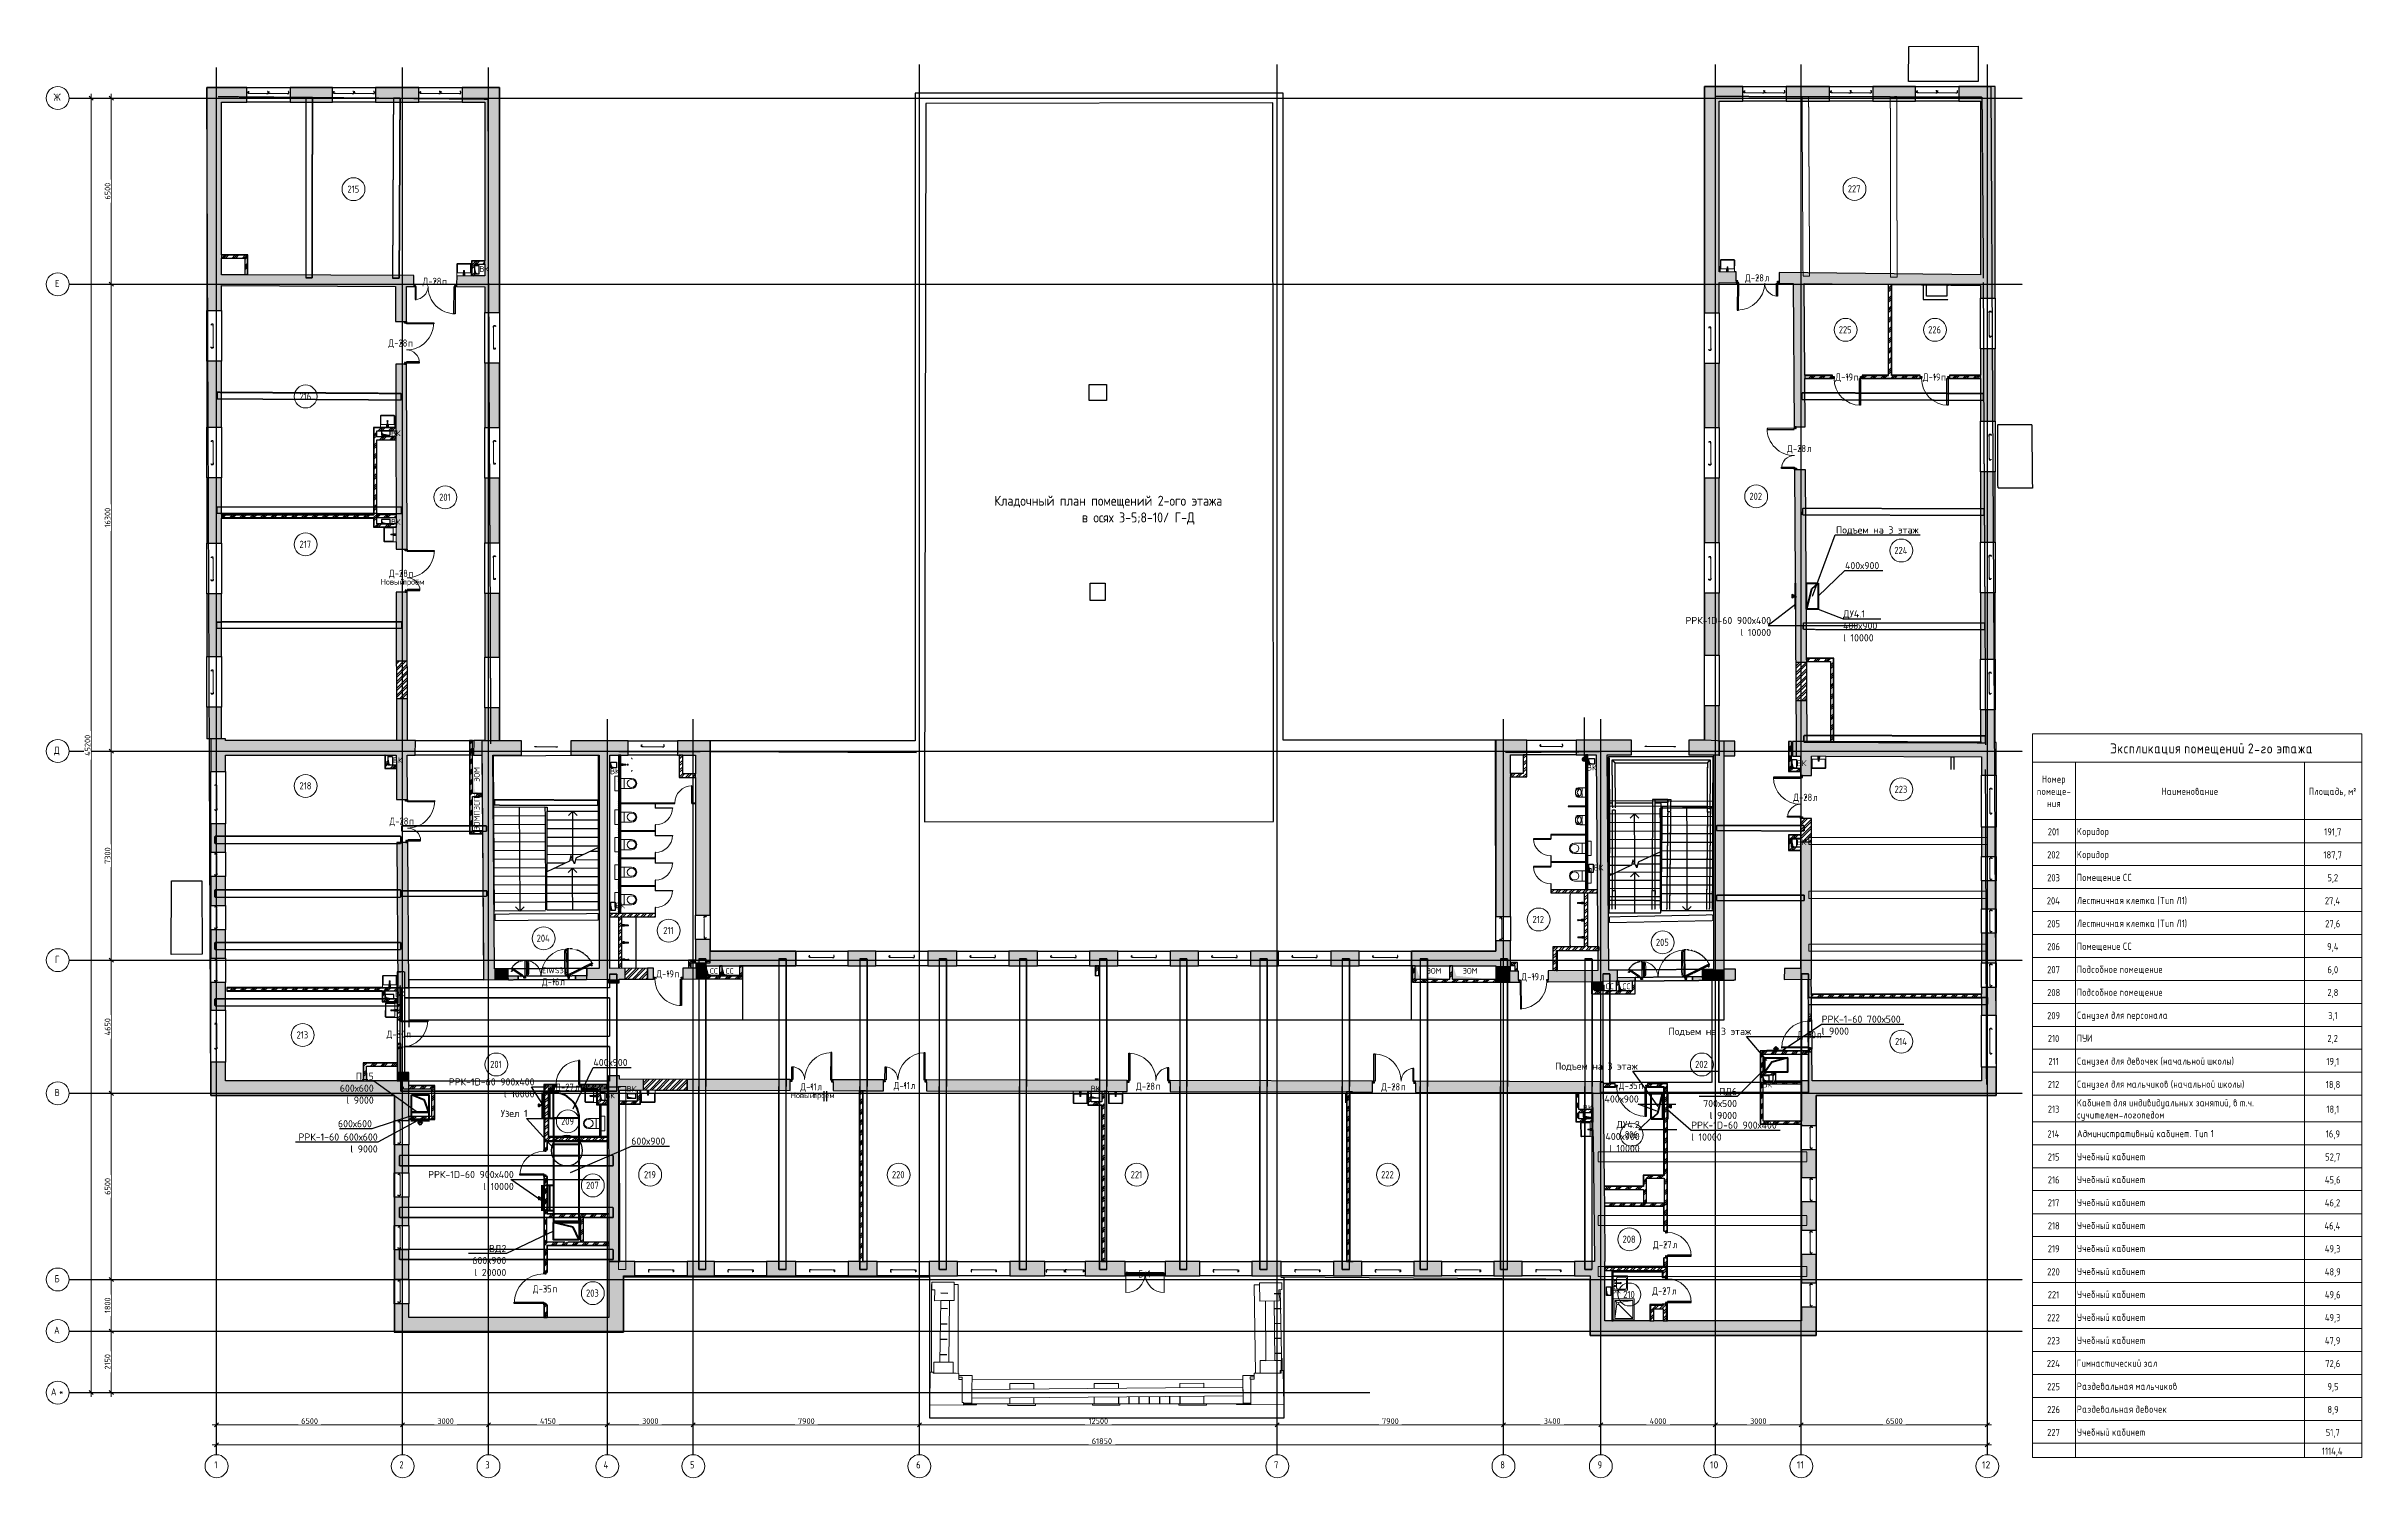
# Model space of a CAD drawing. Header units: millimetres. Extents: x -33838 to 476301, y -41806 to 120107.
# Drawn here: x 96253 to 177125, y -4664 to 45314 of the extents above; entities that cross this region are included whole.
import ezdxf
from ezdxf import colors
from ezdxf.entities.mleader import LeaderData, LeaderLine
from ezdxf.math import Vec2, Vec3

# ---------------------------------------------------------------- set-up
doc = ezdxf.new("R2010")
doc.units = ezdxf.units.MM
for name, pattern in [('ADSK_Линия сетки', [25, 20, -2.5, 0, -2.5]), ('ADSK_Сверху', [4.5, 3, -1.5]), ('ADSK_Снесено', [4.5, 3, -1.5]), ('ADSK_Штриховая_ш2 п1', [3, 2, -1])]:
    doc.linetypes.add(name, pattern=pattern)
for name, color, linetype, lineweight in [('0_АР', 8, 'Continuous', 20), ('Аннотация', 7, 'Continuous', 9), ('Вытяжка', 5, 'Continuous', 60), ('Двери', 251, 'Continuous', 18), ('ДУ', 5, 'Continuous', 50), ('Каркас', 7, 'Continuous', 18), ('Лестницы', 7, 'Continuous', 18), ('Марки дверей', 7, 'Continuous', 20), ('Марки помещений', 7, 'Continuous', 20), ('Окна', 251, 'Continuous', 18), ('Оси', 7, 'Continuous', 9), ('Перекрытие', 7, 'Continuous', 18), ('ПОДПОР', 1, 'Continuous', 50), ('Сантехника', 251, 'Continuous', 18), ('Стены', 7, 'Continuous', 18), ('Стрелки вверх', 7, 'Continuous', 18), ('Узлы', 7, 'Continuous', 18)]:
    doc.layers.add(name, color=color, linetype=linetype, lineweight=lineweight)
for name, color, linetype, lineweight, true_color in [('_ Окна', 5, 'Continuous', 30, 0x0000ff), ('Линии', 7, 'Continuous', 9, 0x00a600), ('Обобщенные модели', 5, 'Continuous', 18, 0x0000ff), ('Стены внутренние', 5, 'Continuous', 18, 0x0000ff), ('Стены наружные', 1, 'ADSK_Снесено', 18, 0xff0000), ('Стены штриховка', 5, 'Continuous', 18, 0x0000ff)]:
    doc.layers.add(name, color=color, linetype=linetype, lineweight=lineweight, true_color=true_color)
doc.styles.add('GOST Common_1', font='GOST Common_0.ttf', dxfattribs={"width": 0.9, "height": 200})
doc.styles.add('GOST Common_2', font='GOST Common_0.ttf', dxfattribs={"width": 0.9, "height": 250})
doc.styles.add('ISOCPEUR', font='isocpeur.ttf', dxfattribs={"height": 250})
doc.styles.add('PIK', font='isocpeur.ttf', dxfattribs={"width": 0.9, "height": 250})
doc.dimstyles.new('ADSK_Основной_2_5_мм', dxfattribs={"dimscale": 304.8, "dimtxt": 251.428749, "dimasz": 0.463911, "dimexe": 0.492126, "dimexo": 0.492126, "dimgap": 0.098425, "dimtad": 1, "dimdec": 1, "dimrnd": 0.1, "dimdsep": 46, "dimtxsty": 'GOST Common_1', "dimblk1": 'OBLIQUE', "dimblk2": 'OBLIQUE', "dimsah": 1, "dimcen": 0.09, "dimdle": 0.492126, "dimazin": 2, "dimtfac": 1, "dimtdec": 4, "dimtix": 1, "dimtmove": 0, "dimatfit": 3, "dimfxl": 1, "dimtvp": 1, "dimtfill": 1, "dimtolj": 1, "dimtzin": 0, "dimlwd": 20, "dimlwe": 20, "dimarcsym": 2})
pattern_1 = [(45, (108139.4, 150), (-179.6051, 179.6051), []), (45, (108202.9, 150), (0, 359.2102), []), (45, (108075.9, 150), (0, 359.2102), [])]
pattern_2 = [(45, (108139.4, 150), (-117.8655, 117.8655), []), (45, (108217.98, 150), (-117.8655, 117.8655), [])]
pattern_3 = [(45, (108139.4, 150), (-35.35534, 35.35534), []), (135, (108139.4, 150), (-35.35534, -35.35534), [])]
pattern_4 = [(45, (108139.4, 150), (-70.71068, 70.71068), [])]

msp = doc.modelspace()

# ---------------------------------------------------------------- texts
at = {"lineweight": 25, "char_height": 250, "attachment_point": 1, "style": 'ISOCPEUR'}
for s, insert, width in [('\\fGOST Common|b0|i0|c204|p34|;\\W.9;Ж', (96507.00193, 43659.3752), 389.620125), ('\\fGOST Common|b0|i0|c204|p34|;\\W.9;Е', (96554.70193, 37159.3752), 274.177125), ('\\fGOST Common|b0|i0|c204|p34|;\\W.9;Д', (96525.00193, 20859.3752), 346.329), ('\\fGOST Common|b0|i0|c204|p34|;\\W.9;Г', (96554.70193, 13559.3752), 274.177125), ('\\fGOST Common|b0|i0|c204|p34|;\\W.9;В', (96539.85193, 8909.3752), 310.2530625), ('\\fGOST Common|b0|i0|c204|p34|;\\W.9;Б', (96539.85193, 2409.3752), 310.2530625), ('\\fGOST Common|b0|i0|c204|p34|;\\W.9;А', (96525.00193, 609.3752), 346.329), ('\\fGOST Common|b0|i0|c204|p34|;\\W.9;А', (96414.75193, -1540.6248), 346.329), ('\\fGOST Common|b0|i0|c204|p34|;\\W.9;*', (96700.50193, -1540.6248), 266.9619375), ('\\fGOST Common|b0|i0|c204|p34|;\\W.9;1', (102121.07926, -4091.01834), 187.594875), ('\\fGOST Common|b0|i0|c204|p34|;\\W.9;2', (108585.52926, -4091.01834), 274.177125), ('\\fGOST Common|b0|i0|c204|p34|;\\W.9;3', (111588.22926, -4091.01834), 266.9619375), ('\\fGOST Common|b0|i0|c204|p34|;\\W.9;4', (115720.67926, -4091.01834), 310.2530625), ('\\fGOST Common|b0|i0|c204|p34|;\\W.9;5', (118735.52926, -4091.01834), 274.177125), ('\\fGOST Common|b0|i0|c204|p34|;\\W.9;6', (126635.52926, -4091.01834), 274.177125), ('\\fGOST Common|b0|i0|c204|p34|;\\W.9;7', (139135.52926, -4091.01834), 274.177125), ('\\fGOST Common|b0|i0|c204|p34|;\\W.9;8', (147035.52926, -4091.01834), 274.177125), ('\\fGOST Common|b0|i0|c204|p34|;\\W.9;9', (150435.52926, -4091.01834), 274.177125), ('10', (154358.12926, -4091.01834), 461.772), ('11', (157393.67926, -4091.01834), 375.18975), ('12', (163858.12926, -4091.01834), 461.772)]:
    msp.add_mtext(s, dxfattribs=dict(at, insert=insert, width=width))
at = {"layer": '0_АР', "color": 7, "char_height": 250, "attachment_point": 1, "style": 'PIK'}
for s, insert in [('{\\fGOSTCommon|b0|i0|c0;²}', (176832.48226, 19414.21647)), ('{\\fGOSTCommon|b0|i0|c0;201}', (166160.22586, 18012.98247)), ('{\\fGOSTCommon|b0|i0|c0;191,7}', (175816.48056, 18012.98247)), ('{\\fGOSTCommon|b0|i0|c0;202}', (166139.05916, 17208.64567)), ('{\\fGOSTCommon|b0|i0|c0;187,7}', (175791.07986, 17208.64567)), ('{\\fGOSTCommon|b0|i0|c0;203}', (166139.05916, 16408.54287)), ('{\\fGOSTCommon|b0|i0|c0;5,2}', (175926.54616, 16408.54287)), ('{\\fGOSTCommon|b0|i0|c0;204}', (166126.35926, 15604.20957)), ('{\\fGOSTCommon|b0|i0|c0;27,4}', (175837.64726, 15604.20957)), ('{\\fGOSTCommon|b0|i0|c0;205}', (166139.05916, 14804.10677)), ('{\\fGOSTCommon|b0|i0|c0;27,6}', (175850.34756, 14804.10677)), ('{\\fGOSTCommon|b0|i0|c0;206}', (166139.05916, 14004.00407)), ('{\\fGOSTCommon|b0|i0|c0;9,4}', (175918.07986, 14004.00407)), ('{\\fGOSTCommon|b0|i0|c0;207}', (166139.05916, 13199.67077)), ('{\\fGOSTCommon|b0|i0|c0;6,0}', (175926.54616, 13199.67077)), ('{\\fGOSTCommon|b0|i0|c0;208}', (166139.05916, 12399.56797)), ('{\\fGOSTCommon|b0|i0|c0;2,8}', (175926.54616, 12399.56797)), ('{\\fGOSTCommon|b0|i0|c0;209}', (166139.05916, 11595.23467)), ('{\\fGOSTCommon|b0|i0|c0;3,1}', (175951.94686, 11595.23467)), ('{\\fGOSTCommon|b0|i0|c0;210}', (166160.22586, 10795.13187)), ('{\\fGOSTCommon|b0|i0|c0;2,2}', (175926.54616, 10795.13187)), ('{\\fGOSTCommon|b0|i0|c0;211}', (166181.39256, 9995.02917)), ('{\\fGOSTCommon|b0|i0|c0;19,1}', (175892.68086, 9995.02917)), ('{\\fGOSTCommon|b0|i0|c0;212}', (166160.22586, 9190.69577)), ('{\\fGOSTCommon|b0|i0|c0;18,8}', (175871.51426, 9190.69577)), ('{\\fGOSTCommon|b0|i0|c0;213}', (166160.22586, 8327.09307)), ('{\\fGOSTCommon|b0|i0|c0;18,1}', (175892.68086, 8327.09307)), ('{\\fGOSTCommon|b0|i0|c0;214}', (166147.52596, 7463.49027)), ('{\\fGOSTCommon|b0|i0|c0;16,9}', (175871.51426, 7463.49027)), ('{\\fGOSTCommon|b0|i0|c0;215}', (166160.22586, 6659.15697)), ('{\\fGOSTCommon|b0|i0|c0;52,7}', (175850.34756, 6659.15697)), ('{\\fGOSTCommon|b0|i0|c0;216}', (166160.22586, 5859.05417)), ('{\\fGOSTCommon|b0|i0|c0;45,6}', (175837.64726, 5859.05417)), ('{\\fGOSTCommon|b0|i0|c0;217}', (166160.22586, 5058.95147)), ('{\\fGOSTCommon|b0|i0|c0;46,2}', (175837.64726, 5058.95147)), ('{\\fGOSTCommon|b0|i0|c0;218}', (166160.22586, 4254.61807)), ('{\\fGOSTCommon|b0|i0|c0;46,4}', (175824.94686, 4254.61807)), ('{\\fGOSTCommon|b0|i0|c0;219}', (166160.22586, 3454.51537)), ('{\\fGOSTCommon|b0|i0|c0;49,3}', (175837.64726, 3454.51537)), ('{\\fGOSTCommon|b0|i0|c0;220}', (166139.05916, 2650.18197)), ('{\\fGOSTCommon|b0|i0|c0;48,9}', (175837.64726, 2650.18197)), ('{\\fGOSTCommon|b0|i0|c0;221}', (166160.22586, 1850.07927)), ('{\\fGOSTCommon|b0|i0|c0;49,6}', (175837.64726, 1850.07927)), ('{\\fGOSTCommon|b0|i0|c0;222}', (166139.05916, 1049.97647)), ('{\\fGOSTCommon|b0|i0|c0;49,3}', (175837.64726, 1049.97647)), ('{\\fGOSTCommon|b0|i0|c0;223}', (166139.05916, 245.64317)), ('{\\fGOSTCommon|b0|i0|c0;47,9}', (175837.64726, 245.64317)), ('{\\fGOSTCommon|b0|i0|c0;224}', (166126.35926, -554.45963)), ('{\\fGOSTCommon|b0|i0|c0;72,6}', (175850.34756, -554.45963)), ('{\\fGOSTCommon|b0|i0|c0;225}', (166139.05916, -1358.79463)), ('{\\fGOSTCommon|b0|i0|c0;9,5}', (175926.54616, -1358.79463)), ('{\\fGOSTCommon|b0|i0|c0;226}', (166139.05916, -2158.89563)), ('{\\fGOSTCommon|b0|i0|c0;8,9}', (175926.54616, -2158.89563)), ('{\\fGOSTCommon|b0|i0|c0;227}', (166139.05916, -2958.99673)), ('{\\fGOSTCommon|b0|i0|c0;51,7}', (175871.51426, -2958.99673)), ('{\\fGOSTCommon|b0|i0|c0;1114,4}', (175736.04616, -3610.93283))]:
    msp.add_mtext(s, dxfattribs=dict(at, insert=insert))
at = {"layer": 'Аннотация', "color": 251, "lineweight": 25, "true_color": 0x636466, "attachment_point": 1, "style": 'GOST Common_2'}
for s, insert, char_height, width in [('ВК', (111380.57318, 37638.12349), 200, 360.759375), ('ВК', (108290.60095, 31904.8602), 200, 360.759375), ('Кладочный план помещений 2-ого этажа \\P                в осях 3-5;8-10/ Г-Д', (129364.36505, 29622.24785), 350, 10143.7627089), ('ВК', (108290.60095, 28805.06341), 200, 360.759375), ('ВК', (108358.04906, 20487.64707), 200, 360.759375), ('ВК', (150065.23177, 20228.53023), 200, 360.759375), ('ВК', (157393.3946, 20384.05165), 200, 360.759375), ('ВК', (115944.05958, 20099.33959), 200, 360.759375), ('ВК', (157392.74756, 17624.0567), 200, 360.759375), ('ВК', (150298.94823, 16739.45087), 200, 360.759375), ('ВК', (116132.29579, 15412.97557), 200, 360.759375), ('СС', (119430.97778, 13127.73927), 200, 317.46825), ('СС', (119980.97778, 13127.73927), 200, 317.46825), ('ЭОМ', (144465.32402, 13133.15309), 200, 555.5694375), ('ЭОМ', (145725.32402, 13133.15309), 200, 555.5694375), ('ВК', (108431.56702, 12331.66806), 200, 360.759375), ('СС', (150722.70394, 12592.54125), 200, 317.46825), ('СС', (151302.70394, 12592.54125), 200, 317.46825), ('ВК', (116527.11104, 9011.90322), 200, 360.759375), ('ВК', (132732.11104, 9020.52954), 200, 360.759375), ('ВК', (156196.55958, 9160.37787), 200, 360.759375), ('ВК', (115777.71219, 8781.48214), 200, 360.759375), ('ВК', (149921.54149, 8351.3448), 200, 360.759375), ('ВК', (150908.25789, 1972.3308), 200, 360.759375)]:
    msp.add_mtext(s, dxfattribs=dict(at, insert=insert, char_height=char_height, width=width))
at = {"layer": 'Аннотация', "color": 251, "lineweight": 25, "true_color": 0x636466, "char_height": 200, "attachment_point": 1, "rotation": 90, "style": 'GOST Common_2'}
for s, insert, width in [('ЭОМ', (111189.60862, 19630.88048), 555.5694375), ('ПЭСПЗ', (111189.60862, 18459.34231), 858.6073125), ('ЭОМ', (111189.60862, 17935.46731), 555.5694375)]:
    msp.add_mtext(s, dxfattribs=dict(at, insert=insert, width=width))
at = {"layer": 'Марки дверей', "color": 251, "lineweight": 25, "true_color": 0x636466, "attachment_point": 1}
for s, insert, char_height, width, style in [('\\fGOST Common|b0|i0|c204|p34|;\\W.9;Д', (109396.57953, 37233.67851), 250, 245.316375, 'GOST Common_1'), ('-28', (109598.98578, 37233.67851), 250, 584.4301875, 'GOST Common_1'), ('\\fGOST Common|b0|i0|c204|p34|;\\W.9;Д', (155587.79487, 37354.17326), 250, 245.316375, 'GOST Common_1'), ('-28', (155790.20112, 37354.17326), 250, 584.4301875, 'GOST Common_1'), ('\\fGOST Common|b0|i0|c204|p34|;\\W.9;л', (156272.40424, 37354.17326), 250, 194.8100625, 'GOST Common_1'), ('\\fGOST Common|b0|i0|c204|p34|;\\W.9;п', (110081.1889, 37233.67851), 250, 194.8100625, 'GOST Common_1'), ('\\fGOST Common|b0|i0|c204|p34|;\\W.9;Д', (108204.97446, 35078.08704), 250, 245.316375, 'GOST Common_1'), ('-28', (108407.38071, 35078.08704), 250, 584.4301875, 'GOST Common_1'), ('\\fGOST Common|b0|i0|c204|p34|;\\W.9;п', (108889.58384, 35078.08704), 250, 194.8100625, 'GOST Common_1'), ('\\fGOST Common|b0|i0|c204|p34|;\\W.9;Д', (158743.7653, 33892.04562), 250, 245.316375, 'GOST Common_1'), ('-19', (158946.17155, 33892.04562), 250, 526.7086875, 'GOST Common_1'), ('\\fGOST Common|b0|i0|c204|p34|;\\W.9;п', (159380.74967, 33892.04562), 250, 194.8100625, 'GOST Common_1'), ('\\fGOST Common|b0|i0|c204|p34|;\\W.9;Д', (161798.7653, 33892.04562), 250, 245.316375, 'GOST Common_1'), ('-19', (162001.17155, 33892.04562), 250, 526.7086875, 'GOST Common_1'), ('\\fGOST Common|b0|i0|c204|p34|;\\W.9;п', (162435.74967, 33892.04562), 250, 194.8100625, 'GOST Common_1'), ('\\fGOST Common|b0|i0|c204|p34|;\\W.9;Д', (157058.5322, 31395.5605), 250, 245.316375, 'GOST Common_1'), ('-28', (157260.93845, 31395.5605), 250, 584.4301875, 'GOST Common_1'), ('\\fGOST Common|b0|i0|c204|p34|;\\W.9;л', (157743.14158, 31395.5605), 250, 194.8100625, 'GOST Common_1'), ('Новый', (107931.69782, 26717.54903), 200, 836.96175, 'GOST Common_2'), ('\\fGOST Common|b0|i0|c204|p34|;\\W.9;Д', (108223.29782, 27036.45017), 250, 245.316375, 'GOST Common_1'), ('-28', (108425.70407, 27036.45017), 250, 584.4301875, 'GOST Common_1'), ('проём', (108687.74469, 26717.54903), 200, 815.3161875, 'GOST Common_2'), ('\\fGOST Common|b0|i0|c204|p34|;\\W.9;п', (108907.90719, 27036.45017), 250, 194.8100625, 'GOST Common_1'), ('\\fGOST Common|b0|i0|c204|p34|;\\W.9;Д', (157274.8368, 19216.65114), 250, 245.316375, 'GOST Common_1'), ('-28', (157477.24305, 19216.65114), 250, 584.4301875, 'GOST Common_1'), ('\\fGOST Common|b0|i0|c204|p34|;\\W.9;л', (157959.44618, 19216.65114), 250, 194.8100625, 'GOST Common_1'), ('\\fGOST Common|b0|i0|c204|p34|;\\W.9;Д', (108242.19508, 18385.01985), 250, 245.316375, 'GOST Common_1'), ('-28', (108444.60133, 18385.01985), 250, 584.4301875, 'GOST Common_1'), ('\\fGOST Common|b0|i0|c204|p34|;\\W.9;п', (108926.80446, 18385.01985), 250, 194.8100625, 'GOST Common_1'), ('EIWS30', (113567.35335, 13150.44252), 200, 959.6199375, 'GOST Common_2'), ('\\fGOST Common|b0|i0|c204|p34|;\\W.9;Д', (117558.53547, 13053.46491), 250, 245.316375, 'GOST Common_1'), ('-19', (117760.94172, 13053.46491), 250, 526.7086875, 'GOST Common_1'), ('\\fGOST Common|b0|i0|c204|p34|;\\W.9;п', (118195.51984, 13053.46491), 250, 194.8100625, 'GOST Common_1'), ('\\fGOST Common|b0|i0|c204|p34|;\\W.9;Д', (147777.10645, 12953.50572), 250, 245.316375, 'GOST Common_1'), ('-19', (147979.5127, 12953.50572), 250, 526.7086875, 'GOST Common_1'), ('\\fGOST Common|b0|i0|c204|p34|;\\W.9;Д', (113564.65335, 12775.04161), 250, 245.316375, 'GOST Common_1'), ('-16', (113767.0596, 12775.04161), 250, 526.7086875, 'GOST Common_1'), ('\\fGOST Common|b0|i0|c204|p34|;\\W.9;л', (114201.63773, 12775.04161), 250, 194.8100625, 'GOST Common_1'), ('\\fGOST Common|b0|i0|c204|p34|;\\W.9;л', (148414.09083, 12953.50572), 250, 194.8100625, 'GOST Common_1'), ('\\fGOST Common|b0|i0|c204|p34|;\\W.9;Д', (108141.75937, 10948.26696), 250, 245.316375, 'GOST Common_1'), ('-30', (108344.16562, 10948.26696), 250, 584.4301875, 'GOST Common_1'), ('\\fGOST Common|b0|i0|c204|p34|;\\W.9;п', (108826.36875, 10948.26696), 250, 194.8100625, 'GOST Common_1'), ('\\fGOST Common|b0|i0|c204|p34|;\\W.9;Д', (157414.8867, 10928.71595), 250, 245.316375, 'GOST Common_1'), ('-30', (157617.29295, 10928.71595), 250, 584.4301875, 'GOST Common_1'), ('\\fGOST Common|b0|i0|c204|p34|;\\W.9;п', (158099.49608, 10928.71595), 250, 194.8100625, 'GOST Common_1'), ('\\fGOST Common|b0|i0|c204|p34|;\\W.9;Д', (114031.44604, 9097.40921), 250, 245.316375, 'GOST Common_1'), ('-27', (114233.85229, 9097.40921), 250, 584.4301875, 'GOST Common_1'), ('\\fGOST Common|b0|i0|c204|p34|;\\W.9;л', (114716.05541, 9097.40921), 250, 194.8100625, 'GOST Common_1'), ('\\fGOST Common|b0|i0|c204|p34|;\\W.9;Д', (122595.30801, 9107.47282), 250, 245.316375, 'GOST Common_1'), ('-11', (122797.71426, 9107.47282), 250, 468.9871875, 'GOST Common_1'), ('\\fGOST Common|b0|i0|c204|p34|;\\W.9;л', (123184.66738, 9107.47282), 250, 194.8100625, 'GOST Common_1'), ('\\fGOST Common|b0|i0|c204|p34|;\\W.9;Д', (125853.69111, 9151.91402), 250, 245.316375, 'GOST Common_1'), ('-11', (126056.09736, 9151.91402), 250, 468.9871875, 'GOST Common_1'), ('\\fGOST Common|b0|i0|c204|p34|;\\W.9;л', (126443.05049, 9151.91402), 250, 194.8100625, 'GOST Common_1'), ('\\fGOST Common|b0|i0|c204|p34|;\\W.9;Д', (134317.58718, 9129.41533), 250, 245.316375, 'GOST Common_1'), ('-28', (134519.99343, 9129.41533), 250, 584.4301875, 'GOST Common_1'), ('\\fGOST Common|b0|i0|c204|p34|;\\W.9;п', (135002.19655, 9129.41533), 250, 194.8100625, 'GOST Common_1'), ('\\fGOST Common|b0|i0|c204|p34|;\\W.9;Д', (142881.90038, 9106.7773), 250, 245.316375, 'GOST Common_1'), ('-28', (143084.30663, 9106.7773), 250, 584.4301875, 'GOST Common_1'), ('\\fGOST Common|b0|i0|c204|p34|;\\W.9;п', (143566.50976, 9106.7773), 250, 194.8100625, 'GOST Common_1'), ('\\fGOST Common|b0|i0|c204|p34|;\\W.9;Д', (151179.9153, 9155.93018), 250, 245.316375, 'GOST Common_1'), ('-35', (151382.32155, 9155.93018), 250, 584.4301875, 'GOST Common_1'), ('\\fGOST Common|b0|i0|c204|p34|;\\W.9;п', (151864.52467, 9155.93018), 250, 194.8100625, 'GOST Common_1'), ('Новый', (122256.00801, 8788.57168), 200, 836.96175, 'GOST Common_2'), ('проём', (123012.05488, 8788.57168), 200, 815.3161875, 'GOST Common_2'), ('\\fGOST Common|b0|i0|c204|p34|;\\W.9;Д', (152374.9153, 3598.80138), 250, 245.316375, 'GOST Common_1'), ('-27', (152577.32155, 3598.80138), 250, 584.4301875, 'GOST Common_1'), ('\\fGOST Common|b0|i0|c204|p34|;\\W.9;л', (153059.52467, 3598.80138), 250, 194.8100625, 'GOST Common_1'), ('\\fGOST Common|b0|i0|c204|p34|;\\W.9;Б', (134390.14513, 2574.41964), 250, 216.455625, 'GOST Common_1'), ('-1', (134568.73888, 2574.41964), 250, 331.898625, 'GOST Common_1'), ('\\fGOST Common|b0|i0|c204|p34|;\\W.9;Д', (113248.44604, 2053.40921), 250, 245.316375, 'GOST Common_1'), ('-35', (113450.85229, 2053.40921), 250, 584.4301875, 'GOST Common_1'), ('\\fGOST Common|b0|i0|c204|p34|;\\W.9;п', (113933.05541, 2053.40921), 250, 194.8100625, 'GOST Common_1'), ('\\fGOST Common|b0|i0|c204|p34|;\\W.9;Д', (152346.9153, 1980.78741), 250, 245.316375, 'GOST Common_1'), ('-27', (152549.32155, 1980.78741), 250, 584.4301875, 'GOST Common_1'), ('\\fGOST Common|b0|i0|c204|p34|;\\W.9;л', (153031.52467, 1980.78741), 250, 194.8100625, 'GOST Common_1')]:
    msp.add_mtext(s, dxfattribs=dict(at, insert=insert, char_height=char_height, width=width, style=style))
at = {"layer": 'Марки помещений', "color": 251, "lineweight": 25, "true_color": 0x636466, "char_height": 250, "attachment_point": 1, "style": 'GOST Common_1'}
for s, insert, width in [('215', (106771.23651, 40453.1241), 526.7086875), ('227', (159174.66362, 40462.90382), 584.4301875), ('225', (158861.16966, 35542.65854), 584.4301875), ('226', (161983.37148, 35542.65854), 584.4301875), ('216', (105096.15967, 33216.79215), 526.7086875), ('201', (109975.07113, 29695.26548), 526.7086875), ('202', (155739.59605, 29726.46294), 584.4301875), ('217', (105096.15967, 28050.26158), 526.7086875), ('224', (160801.01294, 27837.30508), 606.07575), ('218', (105096.15967, 19617.81233), 526.7086875), ('223', (160809.56294, 19495.42242), 584.4301875), ('211', (117802.14233, 14566.32021), 468.9871875), ('212', (148163.61993, 14952.81581), 526.7086875), ('204', (113380.44529, 14295.05891), 606.07575), ('205', (152472.35472, 14152.81581), 584.4301875), ('213', (104994.40274, 10920.20282), 526.7086875), ('214', (160824.86294, 10691.75671), 548.35425), ('201', (111757.34497, 9891.75671), 526.7086875), ('202', (153842.68856, 9891.75671), 584.4301875), ('209', (114232.6149, 7906.37386), 584.4301875), ('206', (151391.94599, 7439.84247), 584.4301875), ('207', (115104.93585, 5667.8639), 584.4301875), ('219', (117130.67447, 6041.35137), 526.7086875), ('220', (125789.7225, 6041.33551), 584.4301875), ('221', (134127.95362, 6041.31965), 526.7086875), ('222', (142875.50625, 6041.33551), 584.4301875), ('208', (151309.10501, 3785.4266), 584.4301875), ('203', (115104.93585, 1907.33702), 584.4301875), ('210', (151332.95501, 1860.45695), 526.7086875)]:
    msp.add_mtext(s, dxfattribs=dict(at, insert=insert, width=width))

# ---------------------------------------------------------------- blocks, each defined once
blk = doc.blocks.new('Монолитная лестница - ___-819301-02 План 2-го этажа маркировочный')
at = {"layer": 'Лестницы', "color": 253, "linetype": 'ADSK_Сверху', "true_color": 0xaaaaaa}
for p, q in [((46135, 18425), (46099, 15022)), ((46135, 18425), (46137, 18547)), ((46235, 18424), (46135, 18425)), ((46237, 18546), (46137, 18547)), ((46235, 18424), (46199, 15021)), ((46237, 18546), (46235, 18424))]:
    blk.add_line(p, q, dxfattribs=at)
blk = doc.blocks.new('Монолитная лестница - ___-819300-02 План 2-го этажа маркировочный')
at = {"layer": 'Лестницы', "color": 253, "linetype": 'ADSK_Сверху', "true_color": 0xaaaaaa}
for p, q in [((42806, 20248), (42907, 20148)), ((42821, 18817), (42806, 20248)), ((42921, 18817), (42907, 20148)), ((42824, 18578), (42823, 18633)), ((42924, 18578), (42923, 18633))]:
    blk.add_line(p, q, dxfattribs=at)
at = {"layer": 'Лестницы', "color": 253, "linetype": 'ADSK_Сверху', "true_color": 0xb2b2b2}
for p, q in [((42823, 18633), (42821, 18817)), ((42923, 18633), (42921, 18817))]:
    blk.add_line(p, q, dxfattribs=at)
blk = doc.blocks.new('Монолитная лестница - ___-819299-02 План 2-го этажа маркировочный')
at = {"layer": 'Лестницы', "color": 253, "linetype": 'ADSK_Сверху', "true_color": 0xaaaaaa}
for p, q in [((42907, 20148), (42806, 20248)), ((42806, 20248), (46232, 20248)), ((46232, 20248), (46131, 20148)), ((42907, 20148), (46131, 20148))]:
    blk.add_line(p, q, dxfattribs=at)
blk = doc.blocks.new('Монолитная лестница - ___-819298-02 План 2-го этажа маркировочный')
at = {"layer": 'Лестницы', "color": 253, "linetype": 'ADSK_Сверху', "true_color": 0xaaaaaa}
for p, q in [((46131, 20148), (46232, 20248)), ((46232, 20248), (46221, 18811)), ((46131, 20148), (46121, 18812)), ((46120, 18627), (46119, 18547)), ((46220, 18627), (46219, 18546)), ((46219, 18546), (46119, 18547))]:
    blk.add_line(p, q, dxfattribs=at)
at = {"layer": 'Лестницы', "color": 253, "linetype": 'ADSK_Сверху', "true_color": 0xb2b2b2}
for p, q in [((46121, 18812), (46120, 18627)), ((46221, 18811), (46220, 18627))]:
    blk.add_line(p, q, dxfattribs=at)
blk = doc.blocks.new('Монолитная лестница - ___-819297-02 План 2-го этажа маркировочный')
at = {"layer": 'Лестницы', "color": 253, "linetype": 'ADSK_Сверху', "true_color": 0xaaaaaa}
for p, q in [((42812, 15689), (42822, 18505)), ((42822, 18505), (42922, 18504)), ((42912, 15688), (42922, 18504)), ((42810, 15033), (42812, 15689)), ((42812, 15689), (42912, 15688)), ((42912, 15688), (42910, 15033))]:
    blk.add_line(p, q, dxfattribs=at)
blk = doc.blocks.new('Монолитная лестница - ___-818984-02 План 2-го этажа маркировочный')
at = {"layer": 'Лестницы', "color": 253, "linetype": 'ADSK_Сверху', "true_color": 0xaaaaaa}
for p, q in [((44745, 18440), (44747, 18630)), ((44749, 18814), (44750, 18861)), ((44750, 18861), (44850, 18860)), ((44847, 18629), (44845, 18438)), ((44850, 18860), (44849, 18814)), ((44745, 18440), (44709, 15027)), ((44845, 18438), (44745, 18440)), ((44845, 18438), (44809, 15026))]:
    blk.add_line(p, q, dxfattribs=at)
at = {"layer": 'Лестницы', "color": 253, "linetype": 'ADSK_Сверху', "true_color": 0xb2b2b2}
for p, q in [((44747, 18630), (44749, 18814)), ((44849, 18814), (44847, 18629))]:
    blk.add_line(p, q, dxfattribs=at)
blk = doc.blocks.new('Монолитная лестница - ___-818983-02 План 2-го этажа маркировочный')
at = {"layer": 'Лестницы', "color": 253, "linetype": 'ADSK_Сверху', "true_color": 0xaaaaaa}
for q in [(44313, 18866), (44749, 18814)]:
    blk.add_line((44750, 18861), q, dxfattribs=at)
at = {"layer": 'Лестницы', "color": 253, "linetype": 'ADSK_Сверху', "true_color": 0xb2b2b2}
for p, q in [((44749, 18761), (44313, 18766)), ((44749, 18814), (44749, 18761))]:
    blk.add_line(p, q, dxfattribs=at)
blk = doc.blocks.new('Монолитная лестница - ___-818981-02 План 2-го этажа маркировочный')
at = {"layer": 'Лестницы', "color": 253, "linetype": 'ADSK_Сверху', "true_color": 0xaaaaaa}
for p, q in [((44213, 18630), (44202, 15684)), ((44313, 18866), (44213, 18867)), ((44213, 18867), (44213, 18815)), ((44302, 15683), (44313, 18630)), ((44313, 18814), (44313, 18866)), ((44200, 15028), (44202, 15684)), ((44202, 15684), (44302, 15683)), ((44302, 15683), (44300, 15028))]:
    blk.add_line(p, q, dxfattribs=at)
at = {"layer": 'Лестницы', "color": 253, "linetype": 'ADSK_Сверху', "true_color": 0xb2b2b2}
for p, q in [((44213, 18815), (44213, 18630)), ((44313, 18630), (44313, 18814))]:
    blk.add_line(p, q, dxfattribs=at)
blk = doc.blocks.new('Монолитная лестница - ___-725266-02 План 2-го этажа маркировочный')
at = {"layer": 'Лестницы', "color": 253, "linetype": 'ADSK_Сверху', "true_color": 0xaaaaaa}
for p, q in [((44540, 17964), (44537, 17664)), ((44544, 18264), (44540, 17964)), ((44547, 18563), (44544, 18264)), ((46347, 18544), (46329, 18545)), ((46337, 17645), (46340, 17945)), ((46340, 17945), (46343, 18244)), ((46343, 18244), (46347, 18544)), ((44531, 17064), (44528, 16764)), ((44534, 17364), (44531, 17064)), ((44537, 17664), (44534, 17364)), ((46328, 16745), (46331, 17045)), ((46331, 17045), (46334, 17345)), ((46334, 17345), (46337, 17645)), ((44524, 16464), (44521, 16164)), ((44528, 16764), (44524, 16464)), ((46321, 16145), (46324, 16445)), ((46324, 16445), (46328, 16745)), ((44515, 15565), (44512, 15265)), ((44518, 15865), (44515, 15565)), ((44521, 16164), (44518, 15865)), ((46312, 15246), (46315, 15546)), ((46315, 15546), (46318, 15845)), ((46318, 15845), (46321, 16145)), ((44512, 15265), (44509, 15027)), ((46309, 15021), (46312, 15246))]:
    blk.add_line(p, q, dxfattribs=at)
blk = doc.blocks.new('Монолитная лестница - ___-724460-02 План 2-го этажа маркировочный')
at = {"layer": 'Лестницы', "color": 253, "linetype": 'ADSK_Сверху', "true_color": 0xaaaaaa}
for p, q in [((46343, 20358), (42695, 20358)), ((42695, 20358), (42711, 18817)), ((46329, 18605), (46343, 20358)), ((42713, 18633), (42715, 18505)), ((44512, 18499), (44513, 18630)), ((44547, 18624), (44547, 18563)), ((44747, 18621), (44547, 18624)), ((46119, 18607), (44847, 18620)), ((46329, 18605), (46219, 18606)), ((46329, 18545), (46329, 18605)), ((44547, 18563), (44512, 18564))]:
    blk.add_line(p, q, dxfattribs=at)
at = {"layer": 'Лестницы', "color": 253, "linetype": 'ADSK_Сверху', "true_color": 0xb2b2b2}
for p, q in [((42711, 18817), (42712, 18739)), ((42712, 18739), (42713, 18680)), ((42822, 18739), (42712, 18739)), ((42713, 18680), (42713, 18633)), ((44213, 18734), (42922, 18738)), ((44513, 18733), (44313, 18733)), ((44513, 18630), (44513, 18733))]:
    blk.add_line(p, q, dxfattribs=at)
blk = doc.blocks.new('Монолитная лестница - ___-724027-02 План 2-го этажа маркировочный')
at = {"layer": 'Лестницы', "color": 253, "linetype": 'ADSK_Сверху', "true_color": 0xaaaaaa}
for p, q in [((42710, 17926), (42709, 17637)), ((42711, 18216), (42710, 17926)), ((42712, 18505), (42711, 18216)), ((42715, 18505), (42712, 18505)), ((44509, 17631), (44510, 17920)), ((44510, 17920), (44511, 18210)), ((44511, 18210), (44512, 18499)), ((42707, 17059), (42706, 16769)), ((42708, 17348), (42707, 17059)), ((42709, 17637), (42708, 17348)), ((44506, 16763), (44507, 17052)), ((44507, 17052), (44508, 17342)), ((44508, 17342), (44509, 17631)), ((42704, 16191), (42703, 15901)), ((42705, 16480), (42704, 16191)), ((42706, 16769), (42705, 16480)), ((44503, 15895), (44504, 16184)), ((44504, 16184), (44505, 16474)), ((44505, 16474), (44506, 16763)), ((42702, 15612), (42701, 15351)), ((42703, 15901), (42702, 15612)), ((44501, 15344), (44502, 15606)), ((44502, 15606), (44503, 15895)), ((42701, 15323), (42700, 15033)), ((42701, 15351), (42701, 15323)), ((42701, 15351), (44501, 15344)), ((44500, 15027), (44501, 15317)), ((44501, 15317), (44501, 15344))]:
    blk.add_line(p, q, dxfattribs=at)
blk = doc.blocks.new('ADSK_БалкаЖБ_Прямоугольная - 224_5х245мм-824364-02 План 2-го этажа маркировочный')
at = {"layer": 'Каркас', "color": 253, "linetype": 'ADSK_Сверху', "true_color": 0xaaaaaa}
for p, q in [((-1798, 112), (-1798, -112)), ((-1798, 112), (1798, 112)), ((1798, -112), (1798, 112)), ((-1798, -112), (1798, -112))]:
    blk.add_line(p, q, dxfattribs=at)
at = {"layer": 'Каркас', "color": 253, "linetype": 'ADSK_Сверху', "true_color": 0xb2b2b2}
for p, q in [((-1798, -112), (-1798, 112)), ((1798, 112), (-1798, 112)), ((1798, 112), (1798, -112)), ((-1798, -112), (1798, -112))]:
    blk.add_line(p, q, dxfattribs=at)
blk = doc.blocks.new('ADSK_БалкаЖБ_Прямоугольная - 184_2х210мм-824832-02 План 2-го этажа маркировочный')
at = {"layer": 'Каркас', "color": 253, "linetype": 'ADSK_Сверху', "true_color": 0xaaaaaa}
for p, q in [((-1821, 92), (-1821, -92)), ((-1821, 92), (1821, 92)), ((1821, -92), (1821, 92)), ((-1821, -92), (1821, -92))]:
    blk.add_line(p, q, dxfattribs=at)
at = {"layer": 'Каркас', "color": 253, "linetype": 'ADSK_Сверху', "true_color": 0xb2b2b2}
for p, q in [((-1821, -92), (-1821, 92)), ((1821, 92), (-1821, 92)), ((1821, 92), (1821, -92)), ((-1821, -92), (1821, -92))]:
    blk.add_line(p, q, dxfattribs=at)
blk = doc.blocks.new('ADSK_БалкаЖБ_Прямоугольная - 201_4х245мм-824913-02 План 2-го этажа маркировочный')
at = {"layer": 'Каркас', "color": 253, "linetype": 'ADSK_Сверху', "true_color": 0xaaaaaa}
for p, q in [((-1801, 101), (-1801, -101)), ((-1801, 101), (1801, 101)), ((1801, -101), (1801, 101)), ((-1801, -101), (1801, -101))]:
    blk.add_line(p, q, dxfattribs=at)
blk = doc.blocks.new('ADSK_БалкаЖБ_Прямоугольная - 230_8х419мм-854469-02 План 2-го этажа маркировочный')
at = {"layer": 'Каркас', "color": 253, "linetype": 'ADSK_Сверху', "true_color": 0xaaaaaa}
for p, q in [((-3137, 115), (-3137, -115)), ((-3137, 115), (3137, 115)), ((3137, -115), (3137, 115)), ((-3137, -115), (3137, -115))]:
    blk.add_line(p, q, dxfattribs=at)
at = {"layer": 'Каркас', "color": 253, "linetype": 'ADSK_Сверху', "true_color": 0xb2b2b2}
for p, q in [((-3137, -115), (-3137, 115)), ((3137, 115), (-3137, 115)), ((3137, 115), (3137, -115)), ((-3137, -115), (3137, -115))]:
    blk.add_line(p, q, dxfattribs=at)
blk = doc.blocks.new('ADSK_БалкаЖБ_Прямоугольная - 225_8х420мм-854470-02 План 2-го этажа маркировочный')
at = {"layer": 'Каркас', "color": 253, "linetype": 'ADSK_Сверху', "true_color": 0xaaaaaa}
for p, q in [((-3152, 113), (-3152, -113)), ((-3152, 113), (3152, 113)), ((3152, -113), (3152, 113)), ((-3152, -113), (3152, -113))]:
    blk.add_line(p, q, dxfattribs=at)
at = {"layer": 'Каркас', "color": 253, "linetype": 'ADSK_Сверху', "true_color": 0xb2b2b2}
for p, q in [((-3152, 0), (-3152, 113)), ((3152, 0), (3152, -113)), ((3150, -113), (3152, -113))]:
    blk.add_line(p, q, dxfattribs=at)
blk = doc.blocks.new('ADSK_БалкаЖБ_Прямоугольная - 350х280мм-843200-02 План 2-го этажа маркировочный')
at = {"layer": 'Каркас', "color": 253, "linetype": 'ADSK_Сверху', "true_color": 0xaaaaaa}
for p, q in [((-3639, 175), (-3639, -175)), ((-3639, 175), (3639, 175)), ((3639, -175), (3639, 175)), ((-3639, -175), (3639, -175))]:
    blk.add_line(p, q, dxfattribs=at)
at = {"layer": 'Каркас', "color": 253, "linetype": 'ADSK_Сверху', "true_color": 0xb2b2b2}
for p, q in [((-3639, -175), (-3639, 175)), ((3639, 175), (-3639, 175)), ((3639, 175), (3639, -175)), ((-3639, -175), (3639, -175))]:
    blk.add_line(p, q, dxfattribs=at)
blk = doc.blocks.new('ADSK_БалкаЖБ_Прямоугольная - 250х280мм-845676-02 План 2-го этажа маркировочный')
at = {"layer": 'Каркас', "color": 253, "linetype": 'ADSK_Сверху', "true_color": 0xaaaaaa}
for p, q in [((-3195, 125), (-3195, -125)), ((-3195, 125), (3195, 125)), ((3195, -125), (3195, 125)), ((-3195, -125), (3195, -125))]:
    blk.add_line(p, q, dxfattribs=at)
at = {"layer": 'Каркас', "color": 253, "linetype": 'ADSK_Сверху', "true_color": 0xb2b2b2}
for p, q in [((-3195, -125), (-3195, 125)), ((3195, 125), (-3195, 125)), ((3195, 125), (3195, -125)), ((-3195, -125), (3195, -125))]:
    blk.add_line(p, q, dxfattribs=at)
blk = doc.blocks.new('ADSK_БалкаЖБ_Прямоугольная - 250х280мм-848599-02 План 2-го этажа маркировочный')
at = {"layer": 'Каркас', "color": 253, "linetype": 'ADSK_Сверху', "true_color": 0xaaaaaa}
for p, q in [((-3118, 125), (-3118, -125)), ((-3118, 125), (3118, 125)), ((3118, -125), (3118, 125)), ((-3118, -125), (3118, -125))]:
    blk.add_line(p, q, dxfattribs=at)
at = {"layer": 'Каркас', "color": 253, "linetype": 'ADSK_Сверху', "true_color": 0xb2b2b2}
for p, q in [((-3118, -125), (-3118, 125)), ((3118, 125), (-3118, 125)), ((3118, 125), (3118, -125)), ((-3118, -125), (3118, -125))]:
    blk.add_line(p, q, dxfattribs=at)
blk = doc.blocks.new('Витраж-тент со смещением вовне - 60мм 30 сдвиг-1466942-02 План 2-го этажа маркировочный')
at = {"layer": '_ Окна', "color": 161, "linetype": 'ADSK_Сверху', "true_color": 0xaaaaff}
for p, q in [((-440, 25), (-440, -45)), ((-440, 25), (-410, 25)), ((-440, -45), (-440, 25)), ((440, 25), (410, 25)), ((440, -45), (440, 25)), ((440, -45), (440, 25)), ((-380, -45), (-440, -45)), ((-380, -35), (-380, -45)), ((380, -35), (380, -45)), ((380, -45), (440, -45))]:
    blk.add_line(p, q, dxfattribs=at)
at = {"layer": 'Окна', "color": 161, "linetype": 'ADSK_Сверху', "true_color": 0xaaaaff}
blk.add_line((-380, -45), (380, -45), dxfattribs=at)
blk = doc.blocks.new('Витраж-тент со смещением вовне - 60мм 34 сдвиг-1466959-02 План 2-го этажа маркировочный')
at = {"layer": '_ Окна', "color": 161, "linetype": 'ADSK_Сверху', "true_color": 0xaaaaff}
for p, q in [((-327, 25), (-327, -45)), ((-327, 25), (-293, 25)), ((-327, -45), (-327, 25)), ((327, 25), (293, 25)), ((327, -45), (327, 25)), ((327, -45), (327, 25)), ((-267, -45), (-327, -45)), ((-267, -35), (-267, -45)), ((267, -35), (267, -45)), ((267, -45), (327, -45))]:
    blk.add_line(p, q, dxfattribs=at)
at = {"layer": 'Окна', "color": 161, "linetype": 'ADSK_Сверху', "true_color": 0xaaaaff}
blk.add_line((-267, -45), (267, -45), dxfattribs=at)
blk = doc.blocks.new('Витраж-тент со смещением вовне - 60мм 34 сдвиг-1466960-02 План 2-го этажа маркировочный')
at = {"layer": '_ Окна', "color": 161, "linetype": 'ADSK_Сверху', "true_color": 0xaaaaff}
for p, q in [((-327, 25), (-327, -45)), ((-327, 25), (-293, 25)), ((-327, -45), (-327, 25)), ((327, 25), (293, 25)), ((327, -45), (327, 25)), ((327, -45), (327, 25)), ((-267, -45), (-327, -45)), ((-267, -35), (-267, -45)), ((267, -35), (267, -45)), ((267, -45), (327, -45))]:
    blk.add_line(p, q, dxfattribs=at)
at = {"layer": 'Окна', "color": 161, "linetype": 'ADSK_Сверху', "true_color": 0xaaaaff}
blk.add_line((-267, -45), (267, -45), dxfattribs=at)
blk = doc.blocks.new('Витраж-тент со смещением вовне - 60мм 30 сдвиг-1466941-02 План 2-го этажа маркировочный')
at = {"layer": '_ Окна', "color": 161, "linetype": 'ADSK_Сверху', "true_color": 0xaaaaff}
for p, q in [((-379, 25), (-379, -45)), ((-379, 25), (-349, 25)), ((-379, -45), (-379, 25)), ((379, 25), (349, 25)), ((379, -45), (379, 25)), ((379, -45), (379, 25)), ((-319, -45), (-379, -45)), ((-319, -35), (-319, -45)), ((319, -35), (319, -45)), ((319, -45), (379, -45))]:
    blk.add_line(p, q, dxfattribs=at)
at = {"layer": 'Окна', "color": 161, "linetype": 'ADSK_Сверху', "true_color": 0xaaaaff}
blk.add_line((-319, -45), (319, -45), dxfattribs=at)
blk = doc.blocks.new('Витраж-тент со смещением вовне - 60мм 30 сдвиг-1466956-02 План 2-го этажа маркировочный')
at = {"layer": '_ Окна', "color": 161, "linetype": 'ADSK_Сверху', "true_color": 0xaaaaff}
for p, q in [((-410, 25), (-410, -45)), ((-410, 25), (-380, 25)), ((-410, -45), (-410, 25)), ((410, 25), (380, 25)), ((410, -45), (410, 25)), ((410, -45), (410, 25)), ((-350, -45), (-410, -45)), ((-350, -35), (-350, -45)), ((350, -35), (350, -45)), ((350, -45), (410, -45))]:
    blk.add_line(p, q, dxfattribs=at)
at = {"layer": 'Окна', "color": 161, "linetype": 'ADSK_Сверху', "true_color": 0xaaaaff}
blk.add_line((-350, -45), (350, -45), dxfattribs=at)
blk = doc.blocks.new('Витраж-тент со смещением вовне - 60мм 34 сдвиг-2061971-02 План 2-го этажа маркировочный')
at = {"layer": '_ Окна', "color": 161, "linetype": 'ADSK_Сверху', "true_color": 0xaaaaff}
for p, q in [((-352, 25), (-352, -45)), ((-352, 25), (-318, 25)), ((-352, -45), (-352, 25)), ((352, 25), (318, 25)), ((352, -45), (352, 25)), ((352, -45), (352, 25)), ((-292, -45), (-352, -45)), ((-292, -35), (-292, -45)), ((292, -35), (292, -45)), ((292, -45), (352, -45))]:
    blk.add_line(p, q, dxfattribs=at)
at = {"layer": 'Окна', "color": 161, "linetype": 'ADSK_Сверху', "true_color": 0xaaaaff}
blk.add_line((-292, -45), (292, -45), dxfattribs=at)
blk = doc.blocks.new('Витраж-тент со смещением вовне - 60мм 34 сдвиг-2061973-02 План 2-го этажа маркировочный')
at = {"layer": '_ Окна', "color": 161, "linetype": 'ADSK_Сверху', "true_color": 0xaaaaff}
for p, q in [((-357, 25), (-357, -45)), ((-357, 25), (-323, 25)), ((-357, -45), (-357, 25)), ((357, 25), (323, 25)), ((357, -45), (357, 25)), ((357, -45), (357, 25)), ((-297, -45), (-357, -45)), ((-297, -35), (-297, -45)), ((297, -35), (297, -45)), ((297, -45), (357, -45))]:
    blk.add_line(p, q, dxfattribs=at)
at = {"layer": 'Окна', "color": 161, "linetype": 'ADSK_Сверху', "true_color": 0xaaaaff}
blk.add_line((-297, -45), (297, -45), dxfattribs=at)
blk = doc.blocks.new('Витраж-тент со смещением вовне - 60мм 30 сдвиг-1466943-02 План 2-го этажа маркировочный')
at = {"layer": '_ Окна', "color": 161, "linetype": 'ADSK_Сверху', "true_color": 0xaaaaff}
for p, q in [((-400, 25), (-400, -45)), ((-400, 25), (-370, 25)), ((-400, -45), (-400, 25)), ((400, 25), (370, 25)), ((400, -45), (400, 25)), ((400, -45), (400, 25)), ((-340, -45), (-400, -45)), ((-340, -35), (-340, -45)), ((340, -35), (340, -45)), ((340, -45), (400, -45))]:
    blk.add_line(p, q, dxfattribs=at)
at = {"layer": 'Окна', "color": 161, "linetype": 'ADSK_Сверху', "true_color": 0xaaaaff}
blk.add_line((-340, -45), (340, -45), dxfattribs=at)
blk = doc.blocks.new('Витраж-тент со смещением вовне - 60мм 30 сдвиг-1466984-02 План 2-го этажа маркировочный')
at = {"layer": '_ Окна', "color": 161, "linetype": 'ADSK_Сверху', "true_color": 0xaaaaff}
for p, q in [((-395, 25), (-395, -45)), ((-395, 25), (-365, 25)), ((-395, -45), (-395, 25)), ((395, 25), (365, 25)), ((395, -45), (395, 25)), ((395, -45), (395, 25)), ((-335, -45), (-395, -45)), ((-335, -35), (-335, -45)), ((335, -35), (335, -45)), ((335, -45), (395, -45))]:
    blk.add_line(p, q, dxfattribs=at)
at = {"layer": 'Окна', "color": 161, "linetype": 'ADSK_Сверху', "true_color": 0xaaaaff}
blk.add_line((-335, -45), (335, -45), dxfattribs=at)
blk = doc.blocks.new('Витраж-тент со смещением вовне - 60мм 30 сдвиг-1466982-02 План 2-го этажа маркировочный')
at = {"layer": '_ Окна', "color": 161, "linetype": 'ADSK_Сверху', "true_color": 0xaaaaff}
for p, q in [((-440, 25), (-440, -45)), ((-440, 25), (-410, 25)), ((-440, -45), (-440, 25)), ((440, 25), (410, 25)), ((440, -45), (440, 25)), ((440, -45), (440, 25)), ((-380, -45), (-440, -45)), ((-380, -35), (-380, -45)), ((380, -35), (380, -45)), ((380, -45), (440, -45))]:
    blk.add_line(p, q, dxfattribs=at)
at = {"layer": 'Окна', "color": 161, "linetype": 'ADSK_Сверху', "true_color": 0xaaaaff}
blk.add_line((-380, -45), (380, -45), dxfattribs=at)
blk = doc.blocks.new('Витраж-тент со смещением вовне - 60мм 30 сдвиг-2061572-02 План 2-го этажа маркировочный')
at = {"layer": '_ Окна', "color": 161, "linetype": 'ADSK_Сверху', "true_color": 0xaaaaff}
for p, q in [((-395, 25), (-395, -45)), ((-395, 25), (-365, 25)), ((-395, -45), (-395, 25)), ((395, 25), (365, 25)), ((395, -45), (395, 25)), ((395, -45), (395, 25)), ((-335, -45), (-395, -45)), ((-335, -35), (-335, -45)), ((335, -35), (335, -45)), ((335, -45), (395, -45))]:
    blk.add_line(p, q, dxfattribs=at)
at = {"layer": 'Окна', "color": 161, "linetype": 'ADSK_Сверху', "true_color": 0xaaaaff}
blk.add_line((-335, -45), (335, -45), dxfattribs=at)
blk = doc.blocks.new('Витраж-тент со смещением вовне - 60мм 34 сдвиг-2061685-02 План 2-го этажа маркировочный')
at = {"layer": '_ Окна', "color": 161, "linetype": 'ADSK_Сверху', "true_color": 0xaaaaff}
for p, q in [((-349.5, 25), (-349.5, -45)), ((-349.5, 25), (-315.5, 25)), ((-349.5, -45), (-349.5, 25)), ((349.5, 25), (315.5, 25)), ((349.5, -45), (349.5, 25)), ((349.5, -45), (349.5, 25)), ((-289.5, -45), (-349.5, -45)), ((-289.5, -35), (-289.5, -45)), ((289.5, -35), (289.5, -45)), ((289.5, -45), (349.5, -45))]:
    blk.add_line(p, q, dxfattribs=at)
at = {"layer": 'Окна', "color": 161, "linetype": 'ADSK_Сверху', "true_color": 0xaaaaff}
blk.add_line((-289.5, -45), (289.5, -45), dxfattribs=at)
blk = doc.blocks.new('Витраж-тент со смещением вовне - 60мм 34 сдвиг-2061687-02 План 2-го этажа маркировочный')
at = {"layer": '_ Окна', "color": 161, "linetype": 'ADSK_Сверху', "true_color": 0xaaaaff}
for p, q in [((-359.5, 25), (-359.5, -45)), ((-359.5, 25), (-325.5, 25)), ((-359.5, -45), (-359.5, 25)), ((359.5, 25), (325.5, 25)), ((359.5, -45), (359.5, 25)), ((359.5, -45), (359.5, 25)), ((-299.5, -45), (-359.5, -45)), ((-299.5, -35), (-299.5, -45)), ((299.5, -35), (299.5, -45)), ((299.5, -45), (359.5, -45))]:
    blk.add_line(p, q, dxfattribs=at)
at = {"layer": 'Окна', "color": 161, "linetype": 'ADSK_Сверху', "true_color": 0xaaaaff}
blk.add_line((-299.5, -45), (299.5, -45), dxfattribs=at)
blk = doc.blocks.new('Витраж-тент со смещением вовне - 60мм 30 сдвиг-1466950-02 План 2-го этажа маркировочный')
at = {"layer": '_ Окна', "color": 161, "linetype": 'ADSK_Сверху', "true_color": 0xaaaaff}
for p, q in [((-370, 25), (-370, -45)), ((-370, 25), (-340, 25)), ((-370, -45), (-370, 25)), ((370, 25), (340, 25)), ((370, -45), (370, 25)), ((370, -45), (370, 25)), ((-310, -45), (-370, -45)), ((-310, -35), (-310, -45)), ((310, -35), (310, -45)), ((310, -45), (370, -45))]:
    blk.add_line(p, q, dxfattribs=at)
at = {"layer": 'Окна', "color": 161, "linetype": 'ADSK_Сверху', "true_color": 0xaaaaff}
blk.add_line((-310, -45), (310, -45), dxfattribs=at)
blk = doc.blocks.new('Витраж-тент - 50мм правый-1510423-02 План 2-го этажа маркировочный')
at = {"layer": '_ Окна', "color": 161, "linetype": 'ADSK_Сверху', "true_color": 0xaaaaff}
for p, q in [((-335, 25), (-335, -45)), ((-335, 25), (-315, 25)), ((-335, -45), (-335, 25)), ((-315, 25), (-315, -45)), ((335, 25), (285, 25)), ((285, 25), (285, -45)), ((335, -45), (335, 25)), ((335, -45), (335, 25)), ((-315, -45), (-335, -45)), ((-315, -10), (285, -10)), ((285, -45), (335, -45))]:
    blk.add_line(p, q, dxfattribs=at)
at = {"layer": 'Окна', "color": 161, "linetype": 'ADSK_Сверху', "true_color": 0xaaaaff}
for p, q in [((285, 25), (-315, 25)), ((-315, -45), (285, -45))]:
    blk.add_line(p, q, dxfattribs=at)
blk = doc.blocks.new('Витраж-тент - 50мм-1510424-02 План 2-го этажа маркировочный')
at = {"layer": '_ Окна', "color": 161, "linetype": 'ADSK_Сверху', "true_color": 0xaaaaff}
for p, q in [((-335, 25), (-335, -45)), ((-335, 25), (-285, 25)), ((-335, -45), (-335, 25)), ((-285, 25), (-285, -45)), ((335, 25), (285, 25)), ((285, 25), (285, -45)), ((335, -45), (335, 25)), ((335, -45), (335, 25)), ((-285, -45), (-335, -45)), ((-285, -10), (285, -10)), ((285, -45), (335, -45))]:
    blk.add_line(p, q, dxfattribs=at)
at = {"layer": 'Окна', "color": 161, "linetype": 'ADSK_Сверху', "true_color": 0xaaaaff}
for p, q in [((285, 25), (-285, 25)), ((-285, -45), (285, -45))]:
    blk.add_line(p, q, dxfattribs=at)
blk = doc.blocks.new('Портик главного входа - Портик главного входа-658663-02 План 2-го этажа маркировочный')
at = {"layer": 'Стены'}
for p, q in [((19049, 1927), (19032, 1927)), ((19032, 1927), (19032, -1129)), ((19827, 2012), (19049, 2013)), ((19049, 2013), (19049, 1749)), ((19049, 1749), (19143, 1748)), ((19143, 1748), (19139, 1367)), ((19818, 1373), (19827, 2012)), ((19911, 1929), (19826, 1929)), ((19961, 1929), (19911, 1929)), ((19961, -1171), (19961, 1929)), ((30304, 1921), (30298, 1921)), ((30298, 1921), (30351, -1169)), ((30489, 1919), (30304, 1921)), ((31264, 1988), (30488, 1987)), ((30488, 1987), (30494, 1354)), ((31166, 1751), (31264, 1753)), ((31173, 1358), (31166, 1751)), ((31263, -1067), (31214, 1752)), ((31264, 1753), (31264, 1988)), ((19139, 1367), (19353, 1369)), ((19328, -780), (19353, 1376)), ((19353, 1376), (19658, 1372)), ((19658, 1372), (19632, -784)), ((19658, 1372), (19818, 1373)), ((30494, 1354), (31173, 1358)), ((30693, 1354), (30997, 1357)), ((30713, -730), (30693, 1354)), ((30697, 1355), (30697, 1354)), ((30997, 1357), (31018, -727)), ((19110, -778), (19108, -1170)), ((19328, -780), (19110, -778)), ((19632, -784), (19328, -780)), ((19790, -785), (19632, -783)), ((19785, -1170), (19790, -785)), ((30713, -727), (30513, -726)), ((30513, -726), (30517, -1168)), ((31018, -727), (30713, -730)), ((31242, -727), (31018, -727)), ((31239, -1168), (31242, -727)), ((31281, -650), (31255, -650)), ((31281, -1067), (31281, -650)), ((18984, -1129), (18973, -2272)), ((19086, -1130), (18984, -1129)), ((19086, -1170), (19086, -1130)), ((19897, -1170), (19086, -1170)), ((19108, -1170), (19785, -1170)), ((19986, -1172), (19897, -1170)), ((19985, -1246), (19982, -1383)), ((19982, -1383), (20106, -1383)), ((19983, -1306), (19986, -1172)), ((20102, -1300), (19983, -1306)), ((20451, -1251), (19985, -1246)), ((20106, -1382), (20102, -1300)), ((20106, -2185), (20106, -1382)), ((20106, -1383), (20106, -2185)), ((20446, -1730), (20451, -1251)), ((20449, -1382), (29912, -1372)), ((22602, -1525), (21772, -1526)), ((21772, -1526), (21772, -1719)), ((22602, -1711), (22602, -1525)), ((25561, -1522), (24713, -1523)), ((24713, -1523), (24714, -1693)), ((25561, -1686), (25561, -1522)), ((28542, -1519), (27706, -1520)), ((27706, -1520), (27707, -1667)), ((28542, -1660), (28542, -1519)), ((30305, -1249), (29911, -1250)), ((29911, -1250), (29912, -2211)), ((30306, -1290), (30158, -1290)), ((30158, -1290), (30158, -1372)), ((30158, -1372), (30185, -1372)), ((30185, -2190), (30185, -1372)), ((30185, -1372), (30307, -1372)), ((30185, -1372), (30185, -2190)), ((30385, -1168), (30304, -1169)), ((30304, -1169), (30306, -1290)), ((30307, -1372), (30305, -1249)), ((31215, -1168), (30385, -1168)), ((30517, -1168), (31239, -1168)), ((31314, -1066), (31215, -1069)), ((31215, -1069), (31215, -1168)), ((31336, -2266), (31314, -1066)), ((18973, -2272), (20154, -2285)), ((20106, -2185), (20155, -2185)), ((20155, -2185), (20106, -2185)), ((20155, -2185), (20154, -2241)), ((20154, -2285), (20155, -2185)), ((20154, -2241), (20175, -2241)), ((20154, -2272), (20598, -2271)), ((20175, -2241), (20175, -2209)), ((20175, -2209), (20440, -2212)), ((21773, -2240), (20175, -2241)), ((20440, -1730), (29910, -1648)), ((20442, -2035), (20440, -1730)), ((20440, -2212), (20442, -2035)), ((29912, -1952), (20442, -2035)), ((20598, -2271), (20598, -2241)), ((21702, -2240), (21702, -2298)), ((21702, -2298), (22659, -2297)), ((21772, -2023), (21773, -2240)), ((21773, -2240), (22603, -2239)), ((22603, -2239), (22602, -2016)), ((24714, -2237), (22603, -2239)), ((22659, -2297), (22659, -2239)), ((24655, -2237), (24655, -2279)), ((24655, -2279), (25609, -2278)), ((24714, -1998), (24714, -2237)), ((24714, -2237), (25562, -2236)), ((25562, -2236), (25562, -1990)), ((27707, -2233), (25562, -2236)), ((25609, -2278), (25609, -2236)), ((27673, -2233), (27673, -2279)), ((27673, -2279), (28638, -2278)), ((27707, -1972), (27707, -2233)), ((27707, -2233), (28542, -2232)), ((28542, -2232), (28542, -1964)), ((30172, -2231), (28542, -2232)), ((28638, -2278), (28638, -2232)), ((29679, -2231), (29679, -2261)), ((29679, -2261), (30184, -2260)), ((29910, -1648), (29912, -1952)), ((29912, -2211), (30172, -2211)), ((30172, -2211), (30172, -2231)), ((30172, -2231), (30184, -2231)), ((30184, -2231), (30185, -2190)), ((30185, -2190), (30184, -2260)), ((30184, -2260), (31336, -2266))]:
    blk.add_line(p, q, dxfattribs=at)
blk = doc.blocks.new('Витраж-тент со смещением вовне - 60мм 30 сдвиг верхнее без сетки-1467095-02 План 2-го этажа маркировочный')
at = {"layer": '_ Окна'}
for p, q in [((-395, -35), (-395, -45)), ((-395, -45), (-395, -35)), ((-335, -45), (-395, -45)), ((-335, -35), (-335, -45)), ((335, -35), (335, -45)), ((335, -45), (395, -45)), ((395, -45), (395, -35)), ((395, -45), (395, -35))]:
    blk.add_line(p, q, dxfattribs=at)
at = {"layer": 'Окна'}
blk.add_line((-335, -45), (335, -45), dxfattribs=at)
blk = doc.blocks.new('Витраж-тент со смещением вовне - 60мм 30 сдвиг верхнее без сетки-1467094-02 План 2-го этажа маркировочный')
at = {"layer": '_ Окна'}
for p, q in [((-530, -35), (-530, -45)), ((-530, -45), (-530, -35)), ((-470, -45), (-530, -45)), ((-470, -35), (-470, -45)), ((470, -35), (470, -45)), ((470, -45), (530, -45)), ((530, -45), (530, -35)), ((530, -45), (530, -35))]:
    blk.add_line(p, q, dxfattribs=at)
at = {"layer": 'Окна'}
blk.add_line((-470, -45), (470, -45), dxfattribs=at)
blk = doc.blocks.new('Дверь-Витраж-Двойная-Балконная - Дверь-Витраж-Двойная-Балконная-1405108-02 План 2-го этажа маркировочный')
at = {"layer": 'Двери'}
for p, q in [((-670, 35), (-670, 660)), ((670, 35), (670, 660))]:
    blk.add_line(p, q, dxfattribs=at)
for centre, start, end in [((-670, -10), 0, 90), ((670, -10), 90, 180)]:
    blk.add_arc(centre, 670, start, end, dxfattribs=at)
blk = doc.blocks.new('Раковина с 2-3 кранами для санузла - 500x1800 3 taps-2317887-02 План 2-го этажа маркировочный')
at = {"layer": 'Сантехника'}
for p, q in [((-764, 503), (-763, 504)), ((-507, 91), (-507, 32)), ((-490, 93), (-505, 93)), ((-505, 30), (-445, 30)), ((-490, 189), (-460, 189)), ((-490, 189), (-490, 166)), ((-460, 189), (-490, 189)), ((-490, 106), (-490, 166)), ((-490, 71), (-490, 106)), ((-460, 106), (-490, 106)), ((-490, 51), (-490, 71)), ((-460, 51), (-490, 51)), ((-460, 166), (-460, 189)), ((-460, 166), (-460, 106)), ((-460, 106), (-460, 71)), ((-445, 93), (-460, 93)), ((-460, 71), (-460, 51)), ((-444, 32), (-444, 91)), ((93, 99), (93, 39)), ((110, 101), (95, 101)), ((95, 38), (155, 38)), ((110, 197), (140, 197)), ((110, 197), (110, 174)), ((140, 197), (110, 197)), ((110, 114), (110, 174)), ((110, 79), (110, 114)), ((140, 114), (110, 114)), ((110, 59), (110, 79)), ((140, 59), (110, 59)), ((140, 174), (140, 197)), ((140, 174), (140, 114)), ((140, 114), (140, 79)), ((155, 101), (140, 101)), ((140, 79), (140, 59)), ((156, 39), (156, 99)), ((693, 106), (693, 47)), ((710, 108), (695, 108)), ((695, 45), (755, 45)), ((710, 204), (740, 204)), ((710, 204), (710, 181)), ((740, 204), (710, 204)), ((710, 121), (710, 181)), ((710, 86), (710, 121)), ((740, 121), (710, 121)), ((710, 66), (710, 86)), ((740, 66), (710, 66)), ((740, 181), (740, 204)), ((740, 181), (740, 121)), ((740, 121), (740, 86)), ((755, 108), (740, 108)), ((740, 86), (740, 66)), ((756, 47), (756, 106)), ((1018, 499), (1019, 498))]:
    blk.add_line(p, q, dxfattribs=at)
at = {"layer": 'Сантехника', "flags": 128}
for points in [[(-775, 480), (-775, 481), (-775, 482), (-775, 484), (-775, 485), (-774, 486), (-774, 487)], [(-773, 489), (-773, 491), (-773, 492), (-772, 493), (-772, 494)], [(-770, 496), (-770, 497), (-769, 498), (-768, 499), (-768, 500)], [(-758, 507), (-757, 508), (-756, 508), (-755, 508)], [(-752, 509), (-751, 509), (-750, 510), (-749, 510), (-748, 510), (-747, 510), (-745, 510), (-745, 510)], [(995, 510), (996, 510), (997, 510), (999, 510), (1000, 510), (1001, 509), (1002, 509)], [(1004, 508), (1006, 508), (1007, 508), (1008, 507), (1009, 507)], [(1011, 505), (1012, 505), (1013, 504), (1014, 503), (1015, 503)], [(1022, 493), (1023, 492), (1023, 491), (1023, 490)], [(1024, 487), (1024, 486), (1025, 485), (1025, 484), (1025, 483), (1025, 482), (1025, 480), (1025, 480)]]:
    blk.add_lwpolyline(points, dxfattribs=at)
at = {"layer": 'Сантехника'}
for centre, radius, start, end in [((-505, 91), 1.87, 120, 150), ((-505, 91), 1.87, 90, 180), ((-505, 91), 1.87, 120, 150), ((-505, 91), 1.87, 120, 150), ((-505, 32), 1.49, 180, 270), ((-475, 215), 20, 0, 180), ((-475, 215), 20, 180, 360), ((-475, 215), 18.2, 165.15778, 180), ((-475, 215), 18.2, 180, 191.34075), ((-475, 215), 16.3, 175.36727, 180), ((-475, 215), 16.3, 175.36727, 180), ((-475, 215), 16.3, 180, 198.62064), ((-475, 215), 16.3, 180, 198.62064), ((-475, 215), 18.2, 208.98332, 219.73377), ((-475, 215), 18.2, 95.84531, 146.66266), ((-475, 215), 16.3, 216.87489, 225), ((-475, 215), 16.3, 216.87489, 225), ((-475, 215), 18.2, 225, 229.4056), ((-475, 215), 18.2, 232.75928, 242.71908), ((-475, 215), 18.2, 265.13096, 274.18327), ((-475, 215), 18.2, 85.13096, 94.18327), ((-475, 215), 18.2, 275.84531, 326.66266), ((-475, 215), 18.2, 52.75928, 62.71908), ((-475, 215), 16.3, 36.87489, 45), ((-475, 215), 16.3, 36.87489, 45), ((-475, 215), 18.2, 45, 49.4056), ((-475, 215), 18.2, 28.98332, 39.73377), ((-475, 215), 16.3, 0, 18.62064), ((-475, 215), 16.3, 0, 18.62064), ((-475, 215), 16.3, 355.36727, 360), ((-475, 215), 16.3, 355.36727, 360), ((-475, 215), 18.2, 0, 11.34075), ((-475, 215), 18.2, 345.15778, 360), ((-445, 91), 1.87, 0, 90), ((-445, 32), 1.49, 270, 360), ((-445, 91), 1.87, 30, 60), ((-445, 91), 1.87, 30, 60), ((-445, 91), 1.87, 30, 60), ((95, 99), 1.87, 90, 180), ((95, 99), 1.87, 120, 150), ((95, 99), 1.87, 120, 150), ((95, 99), 1.87, 120, 150), ((95, 39), 1.49, 180, 270), ((125, 222), 20, 0, 180), ((125, 222), 20, 180, 360), ((125, 222), 18.2, 165.15778, 180), ((125, 222), 18.2, 180, 191.34075), ((125, 222), 16.3, 175.36727, 180), ((125, 222), 16.3, 175.36727, 180), ((125, 222), 16.3, 180, 198.62064), ((125, 222), 16.3, 180, 198.62064), ((125, 222), 18.2, 208.98332, 219.73377), ((125, 222), 18.2, 95.84531, 146.66266), ((125, 222), 16.3, 216.87489, 225), ((125, 222), 16.3, 216.87489, 225), ((125, 222), 18.2, 225, 229.4056), ((125, 222), 18.2, 232.75928, 242.71908), ((125, 222), 18.2, 265.13096, 274.18327), ((125, 222), 18.2, 85.13096, 94.18327), ((125, 222), 18.2, 275.84531, 326.66266), ((125, 222), 18.2, 52.75928, 62.71908), ((125, 222), 16.3, 36.87489, 45), ((125, 222), 16.3, 36.87489, 45), ((125, 222), 18.2, 45, 49.4056), ((125, 222), 18.2, 28.98332, 39.73377), ((125, 222), 16.3, 0, 18.62064), ((125, 222), 16.3, 0, 18.62064), ((125, 222), 16.3, 355.36727, 360), ((125, 222), 16.3, 355.36727, 360), ((125, 222), 18.2, 0, 11.34075), ((125, 222), 18.2, 345.15778, 360), ((155, 99), 1.87, 0, 90), ((155, 39), 1.49, 270, 360), ((155, 99), 1.87, 30, 60), ((155, 99), 1.87, 30, 60), ((155, 99), 1.87, 30, 60), ((695, 106), 1.87, 120, 150), ((695, 106), 1.87, 90, 180), ((695, 106), 1.87, 120, 150), ((695, 106), 1.87, 120, 150), ((695, 47), 1.49, 180, 270), ((725, 230), 20, 0, 180), ((725, 230), 20, 180, 360), ((725, 230), 18.2, 165.15778, 180), ((725, 230), 18.2, 180, 191.34075), ((725, 230), 16.3, 175.36727, 180), ((725, 230), 16.3, 175.36727, 180), ((725, 230), 16.3, 180, 198.62064), ((725, 230), 16.3, 180, 198.62064), ((725, 230), 18.2, 208.98332, 219.73377), ((725, 230), 18.2, 95.84531, 146.66266), ((725, 230), 16.3, 216.87489, 225), ((725, 230), 16.3, 216.87489, 225), ((725, 230), 18.2, 225, 229.4056), ((725, 230), 18.2, 232.75928, 239.32121), ((725, 230), 18.2, 265.13096, 274.18327), ((725, 230), 18.2, 85.13096, 94.18327), ((725, 230), 18.2, 275.84531, 326.66266), ((725, 230), 18.2, 52.75928, 62.71908), ((725, 230), 16.3, 36.87489, 45), ((725, 230), 16.3, 36.87489, 45), ((725, 230), 18.2, 45, 49.4056), ((725, 230), 18.2, 28.98332, 39.73377), ((725, 230), 16.3, 0, 18.62064), ((725, 230), 16.3, 0, 18.62064), ((725, 230), 16.3, 355.36727, 360), ((725, 230), 16.3, 355.36727, 360), ((725, 230), 18.2, 0, 11.34075), ((725, 230), 18.2, 345.15778, 360), ((755, 106), 1.87, 0, 90), ((755, 47), 1.49, 270, 360), ((755, 106), 1.87, 30, 60), ((755, 106), 1.87, 30, 60), ((755, 106), 1.87, 30, 60)]:
    blk.add_arc(centre, radius, start, end, dxfattribs=at)
blk = doc.blocks.new('Раковина с 2-3 кранами для санузла - 500x1800 3 taps-V211-02 План 2-го этажа маркировочный')
at = {"layer": 'Сантехника'}
for p, q in [((-764, 503), (-763, 504)), ((-507, 91), (-507, 32)), ((-490, 93), (-505, 93)), ((-505, 30), (-445, 30)), ((-490, 189), (-460, 189)), ((-490, 189), (-490, 166)), ((-460, 189), (-490, 189)), ((-490, 106), (-490, 166)), ((-490, 71), (-490, 106)), ((-460, 106), (-490, 106)), ((-490, 51), (-490, 71)), ((-460, 51), (-490, 51)), ((-460, 166), (-460, 189)), ((-460, 166), (-460, 106)), ((-460, 106), (-460, 71)), ((-445, 93), (-460, 93)), ((-460, 71), (-460, 51)), ((-444, 32), (-444, 91)), ((93, 99), (93, 39)), ((110, 101), (95, 101)), ((95, 38), (155, 38)), ((110, 197), (140, 197)), ((110, 197), (110, 174)), ((140, 197), (110, 197)), ((110, 114), (110, 174)), ((110, 79), (110, 114)), ((140, 114), (110, 114)), ((110, 59), (110, 79)), ((140, 59), (110, 59)), ((140, 174), (140, 197)), ((140, 174), (140, 114)), ((140, 114), (140, 79)), ((155, 101), (140, 101)), ((140, 79), (140, 59)), ((156, 39), (156, 99)), ((693, 106), (693, 47)), ((710, 108), (695, 108)), ((695, 45), (755, 45)), ((710, 204), (740, 204)), ((710, 204), (710, 181)), ((740, 204), (710, 204)), ((710, 121), (710, 181)), ((710, 86), (710, 121)), ((740, 121), (710, 121)), ((710, 66), (710, 86)), ((740, 66), (710, 66)), ((740, 181), (740, 204)), ((740, 181), (740, 121)), ((740, 121), (740, 86)), ((755, 108), (740, 108)), ((740, 86), (740, 66)), ((756, 47), (756, 106)), ((1018, 499), (1019, 498))]:
    blk.add_line(p, q, dxfattribs=at)
at = {"layer": 'Сантехника', "flags": 128}
for points in [[(-775, 480), (-775, 481), (-775, 482), (-775, 484), (-775, 485), (-774, 486), (-774, 487)], [(-773, 489), (-773, 491), (-773, 492), (-772, 493), (-772, 494)], [(-770, 496), (-770, 497), (-769, 498), (-768, 499), (-768, 500)], [(-758, 507), (-757, 508), (-756, 508), (-755, 508)], [(-752, 509), (-751, 509), (-750, 510), (-749, 510), (-748, 510), (-747, 510), (-745, 510), (-745, 510)], [(995, 510), (996, 510), (997, 510), (999, 510), (1000, 510), (1001, 509), (1002, 509)], [(1004, 508), (1006, 508), (1007, 508), (1008, 507), (1009, 507)], [(1011, 505), (1012, 505), (1013, 504), (1014, 503), (1015, 503)], [(1022, 493), (1023, 492), (1023, 491)]]:
    blk.add_lwpolyline(points, dxfattribs=at)
at = {"layer": 'Сантехника'}
for centre, radius, start, end in [((-505, 91), 1.87, 120, 150), ((-505, 91), 1.87, 90, 180), ((-505, 91), 1.87, 120, 150), ((-505, 91), 1.87, 120, 150), ((-505, 32), 1.49, 180, 270), ((-475, 215), 20, 0, 180), ((-475, 215), 20, 180, 360), ((-475, 215), 18.2, 165.15778, 180), ((-475, 215), 18.2, 180, 191.34075), ((-475, 215), 16.3, 175.36727, 180), ((-475, 215), 16.3, 175.36727, 180), ((-475, 215), 16.3, 180, 198.62064), ((-475, 215), 16.3, 180, 198.62064), ((-475, 215), 18.2, 208.98332, 219.73377), ((-475, 215), 18.2, 95.84531, 146.66266), ((-475, 215), 16.3, 216.87489, 225), ((-475, 215), 16.3, 216.87489, 225), ((-475, 215), 18.2, 225, 229.4056), ((-475, 215), 18.2, 232.75928, 242.71908), ((-475, 215), 18.2, 265.13096, 274.18327), ((-475, 215), 18.2, 85.13096, 94.18327), ((-475, 215), 18.2, 275.84531, 326.66266), ((-475, 215), 18.2, 52.75928, 62.71908), ((-475, 215), 16.3, 36.87489, 45), ((-475, 215), 16.3, 36.87489, 45), ((-475, 215), 18.2, 45, 49.4056), ((-475, 215), 18.2, 28.98332, 39.73377), ((-475, 215), 16.3, 0, 18.62064), ((-475, 215), 16.3, 0, 18.62064), ((-475, 215), 16.3, 355.36727, 360), ((-475, 215), 16.3, 355.36727, 360), ((-475, 215), 18.2, 0, 11.34075), ((-475, 215), 18.2, 345.15778, 360), ((-445, 91), 1.87, 0, 90), ((-445, 32), 1.49, 270, 360), ((-445, 91), 1.87, 30, 60), ((-445, 91), 1.87, 30, 60), ((-445, 91), 1.87, 30, 60), ((95, 99), 1.87, 90, 180), ((95, 99), 1.87, 120, 150), ((95, 99), 1.87, 120, 150), ((95, 99), 1.87, 120, 150), ((95, 39), 1.49, 180, 270), ((125, 222), 20, 0, 180), ((125, 222), 20, 180, 360), ((125, 222), 18.2, 165.15778, 180), ((125, 222), 18.2, 180, 191.34075), ((125, 222), 16.3, 175.36727, 180), ((125, 222), 16.3, 175.36727, 180), ((125, 222), 16.3, 180, 198.62064), ((125, 222), 16.3, 180, 198.62064), ((125, 222), 18.2, 208.98332, 219.73377), ((125, 222), 18.2, 95.84531, 146.66266), ((125, 222), 16.3, 216.87489, 225), ((125, 222), 16.3, 216.87489, 225), ((125, 222), 18.2, 225, 229.4056), ((125, 222), 18.2, 232.75928, 242.71908), ((125, 222), 18.2, 265.13096, 274.18327), ((125, 222), 18.2, 85.13096, 94.18327), ((125, 222), 18.2, 275.84531, 326.66266), ((125, 222), 18.2, 52.75928, 62.71908), ((125, 222), 16.3, 36.87489, 45), ((125, 222), 16.3, 36.87489, 45), ((125, 222), 18.2, 45, 49.4056), ((125, 222), 18.2, 28.98332, 39.73377), ((125, 222), 16.3, 0, 18.62064), ((125, 222), 16.3, 0, 18.62064), ((125, 222), 16.3, 355.36727, 360), ((125, 222), 16.3, 355.36727, 360), ((125, 222), 18.2, 0, 11.34075), ((125, 222), 18.2, 345.15778, 360), ((155, 99), 1.87, 0, 90), ((155, 39), 1.49, 270, 360), ((155, 99), 1.87, 30, 60), ((155, 99), 1.87, 30, 60), ((155, 99), 1.87, 30, 60), ((695, 106), 1.87, 120, 150), ((695, 106), 1.87, 90, 180), ((695, 106), 1.87, 120, 150), ((695, 106), 1.87, 120, 150), ((695, 47), 1.49, 180, 270), ((725, 230), 20, 0, 180), ((725, 230), 20, 180, 360), ((725, 230), 18.2, 165.15778, 180), ((725, 230), 18.2, 180, 191.34075), ((725, 230), 16.3, 175.36727, 180), ((725, 230), 16.3, 175.36727, 180), ((725, 230), 16.3, 180, 198.62064), ((725, 230), 16.3, 180, 198.62064), ((725, 230), 18.2, 208.98332, 219.73377), ((725, 230), 18.2, 95.84531, 146.66266), ((725, 230), 16.3, 216.87489, 225), ((725, 230), 16.3, 216.87489, 225), ((725, 230), 18.2, 225, 229.4056), ((725, 230), 18.2, 232.75928, 242.71908), ((725, 230), 18.2, 265.13096, 274.18327), ((725, 230), 18.2, 85.13096, 94.18327), ((725, 230), 18.2, 275.84531, 326.66266), ((725, 230), 18.2, 52.75928, 62.71908), ((725, 230), 16.3, 36.87489, 45), ((725, 230), 16.3, 36.87489, 45), ((725, 230), 18.2, 45, 49.4056), ((725, 230), 18.2, 28.98332, 39.73377), ((725, 230), 16.3, 0, 18.62064), ((725, 230), 16.3, 0, 18.62064), ((725, 230), 16.3, 355.36727, 360), ((725, 230), 16.3, 355.36727, 360), ((725, 230), 18.2, 0, 11.34075), ((725, 230), 18.2, 345.15778, 360), ((755, 106), 1.87, 0, 90), ((755, 47), 1.49, 270, 360), ((755, 106), 1.87, 30, 60), ((755, 106), 1.87, 30, 60), ((755, 106), 1.87, 30, 60)]:
    blk.add_arc(centre, radius, start, end, dxfattribs=at)
blk = doc.blocks.new('AC_Дверь_Двупольная - Д-28п 1500х2200h-2039725-02 План 2-го этажа маркировочный')
at = {"layer": 'Двери', "lineweight": 30}
for p, q in [((-700, 1140), (-660, 1140)), ((-700, 190), (-700, 1140)), ((-660, 1140), (-660, 190)), ((-750, 190), (-730, 190)), ((-750, 120), (-750, 190)), ((-730, 120), (-750, 120)), ((-730, 190), (-700, 190)), ((-730, 120), (-730, 190)), ((-730, 190), (-730, 120)), ((-690, 120), (-730, 120)), ((-660, 190), (-700, 190)), ((-700, 190), (-700, 150)), ((-700, 150), (-690, 150)), ((-690, 150), (-690, 120)), ((700, 640), (660, 640)), ((660, 640), (660, 190)), ((660, 190), (700, 190)), ((700, 150), (690, 150)), ((690, 150), (690, 120)), ((690, 120), (730, 120)), ((700, 190), (700, 640)), ((730, 190), (700, 190)), ((700, 190), (700, 150)), ((730, 120), (730, 190)), ((750, 190), (730, 190)), ((730, 190), (730, 120)), ((730, 120), (750, 120)), ((750, 120), (750, 190))]:
    blk.add_line(p, q, dxfattribs=at)
at = {"layer": 'Двери'}
for centre, radius, start, end in [((-700, 190), 950, 360, 90), ((700, 190), 450, 90, 180)]:
    blk.add_arc(centre, radius, start, end, dxfattribs=at)
blk = doc.blocks.new('AC_Дверь_Однопольная - Д-30п 1030х2200h-1983132-02 План 2-го этажа маркировочный')
at = {"layer": 'Двери', "lineweight": 30}
for p, q in [((-465, 990), (-425, 990)), ((-465, 60), (-465, 990)), ((-425, 990), (-425, 60)), ((-515, 60), (-495, 60)), ((-515, -10), (-515, 60)), ((-495, 60), (-465, 60)), ((-495, -10), (-495, 60)), ((-495, 60), (-495, -10)), ((-425, 60), (-465, 60)), ((-465, 60), (-465, 20)), ((-465, 20), (-455, 20)), ((-455, 20), (-455, -10)), ((455, 20), (465, 20)), ((455, -10), (455, 20)), ((465, 60), (495, 60)), ((465, 20), (465, 60)), ((495, 60), (495, -10)), ((495, 60), (515, 60)), ((495, -10), (495, 60)), ((515, 60), (515, -10)), ((-495, -10), (-515, -10)), ((-455, -10), (-495, -10)), ((495, -10), (455, -10)), ((515, -10), (495, -10))]:
    blk.add_line(p, q, dxfattribs=at)
at = {"layer": 'Двери'}
blk.add_arc((-465, 60), 930, 0, 90, dxfattribs=at)
blk = doc.blocks.new('AC_Дверь_Однопольная - Д-27л 930х2200h-2080604-02 План 2-го этажа маркировочный')
at = {"layer": 'Двери', "lineweight": 30}
for p, q in [((415, 920), (375, 920)), ((375, 920), (375, 90)), ((415, 90), (415, 920)), ((-445, 90), (-465, 90)), ((-465, 90), (-465, 20)), ((-465, 20), (-445, 20)), ((-415, 90), (-445, 90)), ((-445, 90), (-445, 20)), ((-445, 20), (-445, 90)), ((-445, 20), (-405, 20)), ((-415, 50), (-415, 90)), ((-405, 50), (-415, 50)), ((-405, 20), (-405, 50)), ((375, 90), (415, 90)), ((415, 50), (405, 50)), ((405, 50), (405, 20)), ((405, 20), (445, 20)), ((445, 90), (415, 90)), ((415, 90), (415, 50)), ((445, 20), (445, 90)), ((465, 90), (445, 90)), ((445, 90), (445, 20)), ((445, 20), (465, 20)), ((465, 20), (465, 90))]:
    blk.add_line(p, q, dxfattribs=at)
at = {"layer": 'Двери'}
blk.add_arc((415, 90), 830, 90, 180, dxfattribs=at)
blk = doc.blocks.new('AC_Дверь_Однопольная - Д-27п 930х2200h-1983248-02 План 2-го этажа маркировочный')
at = {"layer": 'Двери', "lineweight": 30}
for p, q in [((-415, 894), (-375, 894)), ((-415, 64), (-415, 894)), ((-375, 894), (-375, 64)), ((-465, 64), (-445, 64)), ((-465, -6), (-465, 64)), ((-445, 64), (-415, 64)), ((-445, -6), (-445, 64)), ((-445, 64), (-445, -6)), ((-375, 64), (-415, 64)), ((-415, 64), (-415, 24)), ((-415, 24), (-405, 24)), ((-405, 24), (-405, -6)), ((405, 24), (415, 24)), ((405, -6), (405, 24)), ((415, 64), (445, 64)), ((415, 24), (415, 64)), ((445, 64), (445, -6)), ((445, 64), (465, 64)), ((445, -6), (445, 64)), ((465, 64), (465, -6)), ((-445, -6), (-465, -6)), ((-405, -6), (-445, -6)), ((445, -6), (405, -6)), ((465, -6), (445, -6))]:
    blk.add_line(p, q, dxfattribs=at)
at = {"layer": 'Двери'}
blk.add_arc((-415, 64), 830, 0, 90, dxfattribs=at)
blk = doc.blocks.new('AC_Дверь_Однопольная - Д-35п 1130х2200h-1983217-02 План 2-го этажа маркировочный')
at = {"layer": 'Двери', "lineweight": 30}
for p, q in [((-515, 1092), (-475, 1092)), ((-515, 62), (-515, 1092)), ((-475, 1092), (-475, 62)), ((-565, 62), (-545, 62)), ((-565, -8), (-565, 62)), ((-545, 62), (-515, 62)), ((-545, -8), (-545, 62)), ((-545, 62), (-545, -8)), ((-475, 62), (-515, 62)), ((-515, 62), (-515, 22)), ((-515, 22), (-505, 22)), ((-505, 22), (-505, -8)), ((505, 22), (515, 22)), ((505, -8), (505, 22)), ((515, 62), (545, 62)), ((515, 22), (515, 62)), ((545, 62), (545, -8)), ((545, 62), (565, 62)), ((545, -8), (545, 62)), ((565, 62), (565, -8)), ((-545, -8), (-565, -8)), ((-505, -8), (-545, -8)), ((545, -8), (505, -8)), ((565, -8), (545, -8))]:
    blk.add_line(p, q, dxfattribs=at)
at = {"layer": 'Двери'}
blk.add_arc((-515, 62), 1030, 0, 90, dxfattribs=at)
blk = doc.blocks.new('AC_Дверь_Однопольная - Д-19п 1030х2200h-1983139-02 План 2-го этажа маркировочный')
at = {"layer": 'Двери', "lineweight": 30}
for p, q in [((-465, 1120), (-425, 1120)), ((-465, 190), (-465, 1120)), ((-425, 1120), (-425, 190)), ((-515, 190), (-495, 190)), ((-515, 120), (-515, 190)), ((-495, 120), (-515, 120)), ((-495, 190), (-465, 190)), ((-495, 120), (-495, 190)), ((-495, 190), (-495, 120)), ((-455, 120), (-495, 120)), ((-425, 190), (-465, 190)), ((-465, 190), (-465, 150)), ((-465, 150), (-455, 150)), ((-455, 150), (-455, 120)), ((455, 150), (465, 150)), ((455, 120), (455, 150)), ((495, 120), (455, 120)), ((465, 190), (495, 190)), ((465, 150), (465, 190)), ((495, 190), (495, 120)), ((495, 190), (515, 190)), ((495, 120), (495, 190)), ((515, 120), (495, 120)), ((515, 190), (515, 120))]:
    blk.add_line(p, q, dxfattribs=at)
at = {"layer": 'Двери'}
blk.add_arc((-465, 190), 930, 0, 90, dxfattribs=at)
blk = doc.blocks.new('AC_Дверь_Двупольная - Д-11л 1500х2200h-2039728-02 План 2-го этажа маркировочный')
at = {"layer": 'Двери', "lineweight": 30}
for p, q in [((700, 1140), (660, 1140)), ((660, 1140), (660, 190)), ((700, 190), (700, 1140)), ((-750, 190), (-730, 190)), ((-750, 120), (-750, 190)), ((-730, 120), (-750, 120)), ((-730, 190), (-700, 190)), ((-730, 120), (-730, 190)), ((-730, 190), (-730, 120)), ((-690, 120), (-730, 120)), ((-700, 640), (-660, 640)), ((-700, 190), (-700, 640)), ((-660, 190), (-700, 190)), ((-700, 190), (-700, 150)), ((-700, 150), (-690, 150)), ((-690, 150), (-690, 120)), ((-660, 640), (-660, 190)), ((660, 190), (700, 190)), ((700, 150), (690, 150)), ((690, 150), (690, 120)), ((690, 120), (730, 120)), ((730, 190), (700, 190)), ((700, 190), (700, 150)), ((730, 120), (730, 190)), ((750, 190), (730, 190)), ((730, 190), (730, 120)), ((730, 120), (750, 120)), ((750, 120), (750, 190))]:
    blk.add_line(p, q, dxfattribs=at)
at = {"layer": 'Двери'}
for centre, radius, start, end in [((700, 190), 950, 90, 180), ((-700, 190), 450, 360, 90)]:
    blk.add_arc(centre, radius, start, end, dxfattribs=at)
blk = doc.blocks.new('AC_Дверь_Двупольная - Д-28п 1500х2200h-V212-02 План 2-го этажа маркировочный')
at = {"layer": 'Двери', "lineweight": 30}
for p, q in [((-700, 1140), (-660, 1140)), ((-700, 190), (-700, 1140)), ((-660, 1140), (-660, 190)), ((-750, 190), (-730, 190)), ((-750, 120), (-750, 190)), ((-730, 120), (-750, 120)), ((-730, 190), (-700, 190)), ((-730, 120), (-730, 190)), ((-730, 190), (-730, 120)), ((-690, 120), (-730, 120)), ((-660, 190), (-700, 190)), ((-700, 190), (-700, 150)), ((-700, 150), (-690, 150)), ((-690, 150), (-690, 120)), ((700, 640), (660, 640)), ((660, 640), (660, 190)), ((660, 190), (700, 190)), ((700, 150), (690, 150)), ((690, 150), (690, 120)), ((690, 120), (730, 120)), ((700, 190), (700, 640)), ((730, 190), (700, 190)), ((700, 190), (700, 150)), ((730, 120), (730, 190)), ((750, 190), (730, 190)), ((730, 190), (730, 120)), ((730, 120), (750, 120)), ((750, 120), (750, 190))]:
    blk.add_line(p, q, dxfattribs=at)
at = {"layer": 'Двери'}
for centre, radius, start, end in [((-700, 190), 950, 360, 90), ((700, 190), 450, 90, 180)]:
    blk.add_arc(centre, radius, start, end, dxfattribs=at)
blk = doc.blocks.new('AC_Дверь_Однопольная - Д-19л 1030х2200h-1983133-02 План 2-го этажа маркировочный')
at = {"layer": 'Двери', "lineweight": 30}
for p, q in [((465, 1120), (425, 1120)), ((425, 1120), (425, 190)), ((465, 190), (465, 1120)), ((-495, 190), (-515, 190)), ((-515, 190), (-515, 120)), ((-515, 120), (-495, 120)), ((-465, 190), (-495, 190)), ((-495, 190), (-495, 120)), ((-495, 120), (-495, 190)), ((-495, 120), (-455, 120)), ((-465, 150), (-465, 190)), ((-455, 150), (-465, 150)), ((-455, 120), (-455, 150)), ((425, 190), (465, 190)), ((465, 150), (455, 150)), ((455, 150), (455, 120)), ((455, 120), (495, 120)), ((495, 190), (465, 190)), ((465, 190), (465, 150)), ((495, 120), (495, 190)), ((515, 190), (495, 190)), ((495, 190), (495, 120)), ((495, 120), (515, 120)), ((515, 120), (515, 190))]:
    blk.add_line(p, q, dxfattribs=at)
at = {"layer": 'Двери'}
blk.add_arc((465, 190), 930, 90, 180, dxfattribs=at)
blk = doc.blocks.new('AC_Дверь_Однопольная - Д-35п 1130х2200h-1983249-02 План 2-го этажа маркировочный')
at = {"layer": 'Двери', "lineweight": 30}
for p, q in [((-515, 1092), (-475, 1092)), ((-515, 62), (-515, 1092)), ((-475, 1092), (-475, 62)), ((-565, 62), (-545, 62)), ((-565, -8), (-565, 62)), ((-545, 62), (-515, 62)), ((-545, -8), (-545, 62)), ((-545, 62), (-545, -8)), ((-475, 62), (-515, 62)), ((-515, 62), (-515, 22)), ((-515, 22), (-505, 22)), ((-505, 22), (-505, -8)), ((505, 22), (515, 22)), ((505, -8), (505, 22)), ((515, 62), (545, 62)), ((515, 22), (515, 62)), ((545, 62), (545, -8)), ((545, 62), (565, 62)), ((545, -8), (545, 62)), ((565, 62), (565, -8)), ((-545, -8), (-565, -8)), ((-505, -8), (-545, -8)), ((545, -8), (505, -8)), ((565, -8), (545, -8))]:
    blk.add_line(p, q, dxfattribs=at)
at = {"layer": 'Двери'}
blk.add_arc((-515, 62), 1030, 0, 90, dxfattribs=at)
blk = doc.blocks.new('AC_Дверь_Однопольная - Д-27л 930х2200h-1983253-02 План 2-го этажа маркировочный')
at = {"layer": 'Двери', "lineweight": 30}
for p, q in [((415, 892), (375, 892)), ((375, 892), (375, 62)), ((415, 62), (415, 892)), ((-445, 62), (-465, 62)), ((-465, 62), (-465, -8)), ((-415, 62), (-445, 62)), ((-445, 62), (-445, -8)), ((-445, -8), (-445, 62)), ((-415, 22), (-415, 62)), ((-405, 22), (-415, 22)), ((-405, -8), (-405, 22)), ((375, 62), (415, 62)), ((415, 22), (405, 22)), ((405, 22), (405, -8)), ((445, 62), (415, 62)), ((415, 62), (415, 22)), ((445, -8), (445, 62)), ((465, 62), (445, 62)), ((445, 62), (445, -8)), ((465, -8), (465, 62)), ((-465, -8), (-445, -8)), ((-445, -8), (-405, -8)), ((405, -8), (445, -8)), ((445, -8), (465, -8))]:
    blk.add_line(p, q, dxfattribs=at)
at = {"layer": 'Двери'}
blk.add_arc((415, 62), 830, 90, 180, dxfattribs=at)
blk = doc.blocks.new('AC_Дверь_Однопольная - Д-30п 1030х2200h-V213-02 План 2-го этажа маркировочный')
at = {"layer": 'Двери', "lineweight": 30}
for p, q in [((-465, 990), (-425, 990)), ((-465, 60), (-465, 990)), ((-425, 990), (-425, 60)), ((-515, 60), (-495, 60)), ((-515, -10), (-515, 60)), ((-495, 60), (-465, 60)), ((-495, -10), (-495, 60)), ((-495, 60), (-495, -10)), ((-425, 60), (-465, 60)), ((-465, 60), (-465, 20)), ((-465, 20), (-455, 20)), ((-455, 20), (-455, -10)), ((455, 20), (465, 20)), ((455, -10), (455, 20)), ((465, 60), (495, 60)), ((465, 20), (465, 60)), ((495, 60), (495, -10)), ((495, 60), (515, 60)), ((495, -10), (495, 60)), ((515, 60), (515, -10)), ((-495, -10), (-515, -10)), ((-455, -10), (-495, -10)), ((495, -10), (455, -10)), ((515, -10), (495, -10))]:
    blk.add_line(p, q, dxfattribs=at)
at = {"layer": 'Двери'}
blk.add_arc((-465, 60), 930, 0, 90, dxfattribs=at)
blk = doc.blocks.new('AC_Дверь_Двупольная - Д-28л 1500х2200h-2039724-02 План 2-го этажа маркировочный')
at = {"layer": 'Двери', "lineweight": 30}
for p, q in [((700, 1140), (660, 1140)), ((660, 1140), (660, 190)), ((700, 190), (700, 1140)), ((-750, 190), (-730, 190)), ((-750, 120), (-750, 190)), ((-730, 120), (-750, 120)), ((-730, 190), (-700, 190)), ((-730, 120), (-730, 190)), ((-730, 190), (-730, 120)), ((-690, 120), (-730, 120)), ((-700, 640), (-660, 640)), ((-700, 190), (-700, 640)), ((-660, 190), (-700, 190)), ((-700, 190), (-700, 150)), ((-700, 150), (-690, 150)), ((-690, 150), (-690, 120)), ((-660, 640), (-660, 190)), ((660, 190), (700, 190)), ((700, 150), (690, 150)), ((690, 150), (690, 120)), ((690, 120), (730, 120)), ((730, 190), (700, 190)), ((700, 190), (700, 150)), ((730, 120), (730, 190)), ((750, 190), (730, 190)), ((730, 190), (730, 120)), ((730, 120), (750, 120)), ((750, 120), (750, 190))]:
    blk.add_line(p, q, dxfattribs=at)
at = {"layer": 'Двери'}
for centre, radius, start, end in [((700, 190), 950, 90, 180), ((-700, 190), 450, 360, 90)]:
    blk.add_arc(centre, radius, start, end, dxfattribs=at)
blk = doc.blocks.new('Дверь-Одинарная-Панель - 600 x 2150 мм с_у-1872435-02 План 2-го этажа маркировочный')
at = {"layer": 'Двери', "lineweight": 30}
for p, q in [((300, 606), (288, 606)), ((288, 606), (288, 6)), ((288, 6), (300, 6)), ((300, 6), (300, 606))]:
    blk.add_line(p, q, dxfattribs=at)
at = {"layer": 'Двери'}
blk.add_arc((300, 6), 600, 90, 180, dxfattribs=at)
blk = doc.blocks.new('Дверь-Одинарная-Панель - 600 x 2150 мм с_у-1872436-02 План 2-го этажа маркировочный')
at = {"layer": 'Двери', "lineweight": 30}
for p, q in [((288, -6), (300, -6)), ((288, -606), (288, -6)), ((300, -606), (288, -606)), ((300, -6), (300, -606))]:
    blk.add_line(p, q, dxfattribs=at)
at = {"layer": 'Двери'}
blk.add_arc((300, -6), 600, 180, 270, dxfattribs=at)
blk = doc.blocks.new('Туалет подвесной-Moderna R-Laufen - 000 White-2284892-02 План 2-го этажа маркировочный')
at = {"layer": 'Обобщенные модели'}
for p, q in [((-53, 419), (-53, 47)), ((-43, 158), (293, 158)), ((303, 47), (303, 419))]:
    blk.add_line(p, q, dxfattribs=at)
for centre, radius, start, end in [((125, 419), 178, 360, 180), ((-43, 168), 9.89, 180, 270), ((-43, 47), 9.89, 180, 270), ((293, 168), 9.89, 270, 360), ((293, 47), 9.89, 270, 360)]:
    blk.add_arc(centre, radius, start, end, dxfattribs=at)
blk.add_ellipse((125, 418), major_axis=(0, 152), ratio=0.916517, dxfattribs=at)
at = {"layer": 'Сантехника'}
for p, q in [((-130, -38), (-130, -163)), ((-130, -163), (380, -163)), ((380, -163), (380, -38))]:
    blk.add_line(p, q, dxfattribs=at)
blk = doc.blocks.new('Parametric_Porcelain_bathroom_sink_20774 - 450х400мм-2289802-02 План 2-го этажа маркировочный')
at = {"layer": 'Сантехника'}
for p, q in [((-89, 381), (-88, 381)), ((93, 69), (93, 9)), ((110, 71), (95, 71)), ((95, 8), (155, 8)), ((110, 167), (140, 167)), ((110, 167), (110, 144)), ((140, 167), (110, 167)), ((110, 84), (110, 144)), ((110, 49), (110, 84)), ((140, 84), (110, 84)), ((110, 29), (110, 49)), ((140, 29), (110, 29)), ((140, 144), (140, 167)), ((140, 144), (140, 84)), ((140, 84), (140, 49)), ((155, 71), (140, 71)), ((140, 49), (140, 29)), ((156, 9), (156, 69)), ((343, 377), (344, 376)), ((-100, -13), (-95, -13)), ((-95, -13), (-90, -13)), ((-90, -13), (340, -13)), ((340, -13), (345, -13)), ((345, -13), (350, -13))]:
    blk.add_line(p, q, dxfattribs=at)
at = {"layer": 'Сантехника', "flags": 128}
for points in [[(-100, 358), (-100, 359), (-100, 360), (-100, 361), (-100, 362), (-99, 363), (-99, 365)], [(-98, 367), (-98, 368), (-98, 369), (-97, 370), (-97, 371)], [(-95, 373), (-95, 374), (-94, 375), (-93, 376), (-93, 377)], [(-83, 385), (-82, 385), (-81, 385), (-80, 386)], [(-77, 387), (-76, 387), (-75, 387), (-74, 387), (-73, 387), (-72, 387), (-70, 387), (-70, 387)], [(320, 387), (321, 387), (322, 387), (324, 387), (325, 387), (326, 387), (327, 387)], [(329, 386), (331, 386), (332, 385), (333, 385), (334, 384)], [(336, 383), (337, 382), (338, 382), (339, 381), (340, 380)], [(347, 371), (348, 369), (348, 368), (348, 367)], [(349, 365), (349, 364), (350, 363), (350, 361), (350, 360), (350, 359), (350, 358), (350, 358)]]:
    blk.add_lwpolyline(points, dxfattribs=at)
at = {"layer": 'Сантехника'}
for centre, radius, start, end in [((95, 69), 1.87, 90, 180), ((95, 69), 1.87, 120, 150), ((95, 69), 1.87, 120, 150), ((95, 69), 1.87, 120, 150), ((95, 9), 1.49, 180, 270), ((125, 230), 20, 0, 180), ((125, 230), 20, 180, 360), ((125, 230), 18.2, 165.15778, 180), ((125, 230), 18.2, 180, 191.34075), ((125, 230), 16.3, 175.36727, 180), ((125, 230), 16.3, 175.36727, 180), ((125, 230), 16.3, 180, 198.62064), ((125, 230), 16.3, 180, 198.62064), ((125, 230), 18.2, 208.98332, 219.73377), ((125, 230), 18.2, 95.84531, 146.66266), ((125, 230), 16.3, 216.87489, 225), ((125, 230), 16.3, 216.87489, 225), ((125, 230), 18.2, 225, 229.4056), ((125, 230), 18.2, 232.75928, 242.71908), ((125, 230), 18.2, 265.13096, 274.18327), ((125, 230), 18.2, 85.13096, 94.18327), ((125, 230), 18.2, 275.84531, 326.66266), ((125, 230), 18.2, 52.75928, 62.71908), ((125, 230), 16.3, 36.87489, 45), ((125, 230), 16.3, 36.87489, 45), ((125, 230), 18.2, 45, 49.4056), ((125, 230), 18.2, 28.98332, 39.73377), ((125, 230), 16.3, 0, 18.62064), ((125, 230), 16.3, 0, 18.62064), ((125, 230), 16.3, 355.36727, 360), ((125, 230), 16.3, 355.36727, 360), ((125, 230), 18.2, 0, 11.34075), ((125, 230), 18.2, 345.15778, 360), ((155, 69), 1.87, 0, 90), ((155, 9), 1.49, 270, 360), ((155, 69), 1.87, 30, 60), ((155, 69), 1.87, 30, 60), ((155, 69), 1.87, 30, 60)]:
    blk.add_arc(centre, radius, start, end, dxfattribs=at)
blk = doc.blocks.new('Туалет подвесной-Moderna R-Laufen - 000 White-V214-02 План 2-го этажа маркировочный')
at = {"layer": 'Обобщенные модели'}
for p, q in [((-53, 419), (-53, 47)), ((-43, 158), (293, 158)), ((303, 47), (303, 419))]:
    blk.add_line(p, q, dxfattribs=at)
for centre, radius, start, end in [((125, 419), 178, 360, 180), ((-43, 168), 9.89, 180, 270), ((-43, 47), 9.89, 180, 270), ((293, 168), 9.89, 270, 360), ((293, 47), 9.89, 270, 360)]:
    blk.add_arc(centre, radius, start, end, dxfattribs=at)
blk.add_ellipse((125, 418), major_axis=(0, 152), ratio=0.916517, dxfattribs=at)
at = {"layer": 'Сантехника'}
for p, q in [((-130, -38), (-130, -163)), ((-130, -163), (380, -163)), ((380, -163), (380, -38))]:
    blk.add_line(p, q, dxfattribs=at)
blk = doc.blocks.new('Urinal_Commercial_14201 - UT104EV-1823124-02 План 2-го этажа маркировочный')
at = {"layer": 'Сантехника'}
for p, q in [((41691, 18313), (41875, 18313)), ((41875, 17987), (41691, 17987))]:
    blk.add_line(p, q, dxfattribs=at)
for centre, radius, start, end in [((41875, 18150), 353, 155.41974, 173.79042), ((41875, 18150), 353, 186.20958, 204.57824), ((41708, 18150), 120, 141.9939, 180.0061), ((41708, 18150), 120, 179.9939, 218.0061), ((41728, 18134), 146, 110.0061, 141.9939), ((41728, 18166), 146, 218.0061, 249.9939)]:
    blk.add_arc(centre, radius, start, end, dxfattribs=at)
blk.add_ellipse((41787, 17229), major_axis=(-199, 1075), ratio=0.694076, start_param=6.146838, end_param=6.328057, dxfattribs=at)
for points in [[(41524, 18188), (41523, 18184), (41521, 18176), (41520, 18163), (41520, 18154), (41520, 18150)], [(41520, 18150), (41520, 18146), (41520, 18137), (41521, 18124), (41523, 18116), (41524, 18112)], [(41554, 18003), (41565, 18000), (41588, 17995), (41622, 17990), (41656, 17987), (41679, 17987), (41691, 17987)]]:
    blk.add_open_spline(points, degree=3, dxfattribs=at)
for points, knots in [([(41722, 18150), (41722, 18154), (41722, 18159), (41722, 18166), (41722, 18172), (41721, 18177), (41721, 18182), (41720, 18187), (41720, 18192), (41719, 18196), (41718, 18201), (41717, 18206), (41716, 18210), (41715, 18214), (41714, 18218), (41713, 18222), (41712, 18227), (41710, 18232), (41708, 18237), (41705, 18241), (41703, 18247), (41699, 18253), (41694, 18258), (41690, 18263), (41685, 18267), (41678, 18272), (41668, 18277), (41655, 18280), (41641, 18281), (41621, 18279), (41596, 18271), (41572, 18256), (41554, 18239), (41542, 18225), (41532, 18208), (41526, 18195), (41524, 18188)], [-1, -1, -1, -1, -0.975, -0.9625, -0.95, -0.9375, -0.925, -0.9125, -0.9, -0.8875, -0.875, -0.8625, -0.85, -0.8375, -0.825, -0.8125, -0.8, -0.775, -0.7625, -0.75, -0.725, -0.7, -0.675, -0.65, -0.625, -0.6, -0.55, -0.5, -0.45, -0.4, -0.3, -0.2, -0.15, -0.1, -0.05, 0, 0, 0, 0]), ([(41524, 18112), (41526, 18105), (41532, 18092), (41542, 18075), (41554, 18061), (41572, 18044), (41596, 18029), (41621, 18021), (41641, 18019), (41655, 18020), (41668, 18023), (41678, 18028), (41685, 18033), (41690, 18037), (41694, 18042), (41699, 18047), (41703, 18053), (41705, 18059), (41708, 18063), (41710, 18068), (41712, 18073), (41713, 18078), (41714, 18082), (41715, 18086), (41716, 18090), (41717, 18094), (41718, 18099), (41719, 18103), (41720, 18108), (41720, 18113), (41721, 18118), (41721, 18123), (41722, 18128), (41722, 18134), (41722, 18141), (41722, 18146), (41722, 18150)], [-1, -1, -1, -1, -0.95, -0.9, -0.85, -0.8, -0.7, -0.6, -0.55, -0.5, -0.45, -0.4, -0.375, -0.35, -0.325, -0.3, -0.275, -0.25, -0.2375, -0.225, -0.2, -0.1875, -0.175, -0.1625, -0.15, -0.1375, -0.125, -0.1125, -0.1, -0.0875, -0.075, -0.0625, -0.05, -0.0375, -0.025, 0, 0, 0, 0]), ([(41748, 18150), (41748, 18158), (41749, 18171), (41750, 18185), (41752, 18193), (41752, 18199), (41753, 18205), (41754, 18211), (41755, 18217), (41756, 18222), (41757, 18228), (41759, 18233), (41759, 18238), (41760, 18241), (41760, 18244), (41761, 18246), (41761, 18250), (41761, 18254), (41762, 18258), (41762, 18261), (41762, 18264), (41762, 18268), (41761, 18273), (41760, 18280), (41756, 18287), (41752, 18292), (41749, 18296), (41746, 18298), (41743, 18300), (41739, 18302), (41736, 18304), (41732, 18306), (41728, 18307), (41725, 18308), (41721, 18309), (41715, 18311), (41705, 18312), (41697, 18313), (41691, 18313)], [-1, -1, -1, -1, -0.909091, -0.863636, -0.840909, -0.818182, -0.795455, -0.772727, -0.75, -0.727273, -0.704545, -0.681818, -0.659091, -0.647727, -0.636364, -0.625, -0.613636, -0.590909, -0.568182, -0.556818, -0.545455, -0.522727, -0.5, -0.454545, -0.409091, -0.363636, -0.340909, -0.318182, -0.295455, -0.272727, -0.25, -0.227273, -0.204545, -0.181818, -0.159091, -0.136364, -0.090909, 0, 0, 0, 0]), ([(41691, 17987), (41695, 17987), (41705, 17987), (41716, 17989), (41724, 17991), (41730, 17993), (41735, 17995), (41739, 17997), (41742, 17999), (41746, 18002), (41751, 18006), (41755, 18011), (41758, 18016), (41760, 18022), (41761, 18028), (41762, 18034), (41762, 18038), (41762, 18042), (41762, 18046), (41761, 18050), (41761, 18054), (41760, 18058), (41759, 18062), (41759, 18066), (41758, 18070), (41757, 18074), (41756, 18079), (41755, 18085), (41754, 18092), (41752, 18101), (41750, 18114), (41749, 18130), (41748, 18143), (41748, 18150)], [-1, -1, -1, -1, -0.928571, -0.857143, -0.821429, -0.785714, -0.75, -0.732143, -0.714286, -0.678571, -0.642857, -0.607143, -0.571429, -0.535714, -0.5, -0.464286, -0.446429, -0.428571, -0.410714, -0.392857, -0.375, -0.357143, -0.339286, -0.321429, -0.303571, -0.285714, -0.267857, -0.25, -0.214286, -0.178571, -0.142857, -0.071429, 0, 0, 0, 0])]:
    blk.add_open_spline(points, degree=3, knots=knots, dxfattribs=at)
blk = doc.blocks.new('AC_Дверь_Однопольная - Д-19п 1030х2200h-1983218-02 План 2-го этажа маркировочный')
at = {"layer": 'Двери', "lineweight": 30}
for p, q in [((-465, 992), (-425, 992)), ((-465, 62), (-465, 992)), ((-425, 992), (-425, 62)), ((-515, 62), (-495, 62)), ((-515, -8), (-515, 62)), ((-495, 62), (-465, 62)), ((-495, -8), (-495, 62)), ((-495, 62), (-495, -8)), ((-425, 62), (-465, 62)), ((-465, 62), (-465, 22)), ((-465, 22), (-455, 22)), ((-455, 22), (-455, -8)), ((455, 22), (465, 22)), ((455, -8), (455, 22)), ((465, 62), (495, 62)), ((465, 22), (465, 62)), ((495, 62), (495, -8)), ((495, 62), (515, 62)), ((495, -8), (495, 62)), ((515, 62), (515, -8)), ((-495, -8), (-515, -8)), ((-455, -8), (-495, -8)), ((495, -8), (455, -8)), ((515, -8), (495, -8))]:
    blk.add_line(p, q, dxfattribs=at)
at = {"layer": 'Двери'}
blk.add_arc((-465, 62), 930, 0, 90, dxfattribs=at)
blk = doc.blocks.new('Parametric_Porcelain_bathroom_sink_20774 - 500х430мм-2098792-02 План 2-го этажа маркировочный')
at = {"layer": 'Сантехника'}
for p, q in [((-125, 540), (-125, 140)), ((-125, 140), (-120, 140)), ((-120, 140), (-115, 140)), ((-115, 140), (365, 140)), ((-105, 253), (-105, 540)), ((345, 570), (-95, 570)), ((-95, 550), (345, 550)), ((110, 243), (-95, 243)), ((93, 221), (93, 162)), ((110, 223), (95, 223)), ((95, 160), (155, 160)), ((140, 319), (110, 319)), ((110, 319), (110, 296)), ((140, 319), (110, 319)), ((110, 236), (110, 296)), ((110, 201), (110, 236)), ((140, 236), (110, 236)), ((110, 181), (110, 201)), ((140, 181), (110, 181)), ((140, 296), (140, 319)), ((140, 296), (140, 236)), ((345, 243), (140, 243)), ((140, 236), (140, 201)), ((155, 223), (140, 223)), ((140, 201), (140, 181)), ((156, 162), (156, 221)), ((355, 540), (355, 253)), ((365, 140), (370, 140)), ((370, 140), (375, 140)), ((375, 140), (375, 540))]:
    blk.add_line(p, q, dxfattribs=at)
at = {"layer": 'Сантехника', "flags": 128}
for points in [[(-95, 570), (-96, 570), (-97, 570), (-99, 570), (-100, 570), (-101, 569), (-102, 569), (-103, 569), (-104, 568), (-106, 568), (-107, 568), (-108, 567), (-109, 567), (-110, 566), (-111, 565), (-112, 565), (-113, 564), (-114, 563), (-115, 563), (-116, 562), (-117, 561), (-117, 560), (-118, 559), (-119, 558), (-120, 557), (-120, 556), (-121, 555), (-121, 554), (-122, 553), (-123, 552), (-123, 551), (-123, 550), (-124, 549), (-124, 547), (-124, 546), (-125, 545), (-125, 544), (-125, 543), (-125, 542), (-125, 540), (-125, 540)], [(-105, 540), (-105, 540), (-105, 541), (-105, 541), (-105, 542), (-105, 542), (-105, 542), (-105, 543), (-104, 543), (-104, 544), (-104, 544), (-104, 544), (-104, 545), (-104, 545), (-103, 545), (-103, 546), (-103, 546), (-103, 546), (-103, 547), (-102, 547), (-102, 547), (-102, 547), (-101, 548), (-101, 548), (-101, 548), (-100, 548), (-100, 549), (-100, 549), (-99, 549), (-99, 549), (-99, 549), (-98, 549), (-98, 550), (-97, 550), (-97, 550), (-97, 550), (-96, 550), (-96, 550), (-96, 550), (-95, 550), (-95, 550)], [(-105, 541), (-105, 541), (-105, 541), (-105, 540), (-105, 540)], [(-105, 253), (-105, 253), (-105, 252), (-105, 252), (-105, 252)], [(-95, 243), (-95, 243), (-96, 243), (-96, 243), (-97, 243), (-97, 243), (-97, 243), (-98, 244), (-98, 244), (-99, 244), (-99, 244), (-99, 244), (-100, 244), (-100, 244), (-100, 245), (-101, 245), (-101, 245), (-101, 245), (-102, 246), (-102, 246), (-102, 246), (-102, 246), (-103, 247), (-103, 247), (-103, 247), (-103, 248), (-104, 248), (-104, 248), (-104, 249), (-104, 249), (-104, 250), (-104, 250), (-105, 250), (-105, 251), (-105, 251), (-105, 251), (-105, 252), (-105, 252), (-105, 253), (-105, 253), (-105, 253)], [(-103, 247), (-103, 247), (-103, 247), (-102, 246), (-102, 246), (-102, 246)], [(-101, 548), (-101, 548), (-102, 548), (-102, 547), (-102, 547), (-102, 547)], [(-95, 550), (-95, 550), (-96, 550), (-96, 550), (-97, 550)], [(-96, 243), (-96, 243), (-96, 243), (-95, 243), (-95, 243)], [(375, 540), (375, 541), (375, 542), (375, 544), (375, 545), (374, 546), (374, 547), (374, 548), (373, 549), (373, 551), (373, 552), (372, 553), (372, 554), (371, 555), (370, 556), (370, 557), (369, 558), (368, 559), (368, 560), (367, 561), (366, 562), (365, 562), (364, 563), (363, 564), (362, 565), (361, 565), (360, 566), (359, 566), (358, 567), (357, 568), (356, 568), (355, 568), (354, 569), (352, 569), (351, 569), (350, 570), (349, 570), (348, 570), (347, 570), (345, 570), (345, 570)], [(346, 550), (346, 550), (346, 550), (345, 550), (345, 550)], [(345, 550), (345, 550), (346, 550), (346, 550), (347, 550), (347, 550), (347, 550), (348, 550), (348, 549), (349, 549), (349, 549), (349, 549), (350, 549), (350, 549), (350, 548), (351, 548), (351, 548), (351, 548), (352, 548), (352, 547), (352, 547), (352, 547), (353, 546), (353, 546), (353, 546), (353, 545), (354, 545), (354, 545), (354, 544), (354, 544), (354, 544), (354, 543), (355, 543), (355, 542), (355, 542), (355, 542), (355, 541), (355, 541), (355, 541), (355, 540), (355, 540)], [(355, 253), (355, 253), (355, 252), (355, 252), (355, 252), (355, 251), (355, 251), (355, 250), (354, 250), (354, 250), (354, 249), (354, 249), (354, 249), (354, 248), (353, 248), (353, 248), (353, 247), (353, 247), (353, 247), (352, 246), (352, 246), (352, 246), (351, 245), (351, 245), (351, 245), (350, 245), (350, 245), (350, 244), (349, 244), (349, 244), (349, 244), (348, 244), (348, 244), (347, 243), (347, 243), (347, 243), (346, 243), (346, 243), (346, 243), (345, 243), (345, 243)], [(345, 243), (345, 243), (346, 243), (346, 243), (347, 243)], [(351, 245), (351, 245), (352, 246), (352, 246), (352, 246), (352, 246)], [(353, 546), (353, 546), (353, 547), (352, 547), (352, 547), (352, 547)], [(355, 540), (355, 540), (355, 541), (355, 541), (355, 542)], [(355, 252), (355, 252), (355, 253), (355, 253), (355, 253)]]:
    blk.add_lwpolyline(points, dxfattribs=at)
at = {"layer": 'Сантехника'}
for centre, radius, start, end in [((95, 221), 1.87, 120, 150), ((95, 221), 1.87, 90, 180), ((95, 221), 1.87, 120, 150), ((95, 221), 1.87, 120, 150), ((95, 162), 1.49, 180, 270), ((155, 221), 1.87, 0, 90), ((155, 162), 1.49, 270, 360), ((155, 221), 1.87, 30, 60), ((155, 221), 1.87, 30, 60), ((155, 221), 1.87, 30, 60)]:
    blk.add_arc(centre, radius, start, end, dxfattribs=at)
blk = doc.blocks.new('Parametric_Porcelain_bathroom_sink_20774 - 500х430мм-2098793-02 План 2-го этажа маркировочный')
at = {"layer": 'Сантехника'}
for p, q in [((-125, 406), (-125, 6)), ((-125, 6), (-120, 6)), ((-120, 6), (-115, 6)), ((-115, 6), (365, 6)), ((-105, 119), (-105, 406)), ((345, 436), (-95, 436)), ((-95, 416), (345, 416)), ((110, 109), (-95, 109)), ((93, 87), (93, 28)), ((110, 89), (95, 89)), ((95, 26), (155, 26)), ((140, 185), (110, 185)), ((110, 185), (110, 162)), ((140, 185), (110, 185)), ((110, 102), (110, 162)), ((110, 67), (110, 102)), ((140, 102), (110, 102)), ((110, 47), (110, 67)), ((140, 47), (110, 47)), ((140, 162), (140, 185)), ((140, 162), (140, 102)), ((345, 109), (140, 109)), ((140, 102), (140, 67)), ((155, 89), (140, 89)), ((140, 67), (140, 47)), ((156, 28), (156, 87)), ((355, 406), (355, 119)), ((365, 6), (370, 6)), ((370, 6), (375, 6)), ((375, 6), (375, 406))]:
    blk.add_line(p, q, dxfattribs=at)
at = {"layer": 'Сантехника', "flags": 128}
for points in [[(-95, 436), (-96, 436), (-97, 436), (-99, 436), (-100, 436), (-101, 435), (-102, 435), (-103, 435), (-104, 434), (-106, 434), (-107, 434), (-108, 433), (-109, 433), (-110, 432), (-111, 431), (-112, 431), (-113, 430), (-114, 429), (-115, 429), (-116, 428), (-117, 427), (-117, 426), (-118, 425), (-119, 424), (-120, 423), (-120, 422), (-121, 421), (-121, 420), (-122, 419), (-123, 418), (-123, 417), (-123, 416), (-124, 415), (-124, 413), (-124, 412), (-125, 411), (-125, 410), (-125, 409), (-125, 408), (-125, 406), (-125, 406)], [(-105, 406), (-105, 406), (-105, 407), (-105, 407), (-105, 408), (-105, 408), (-105, 408), (-105, 409), (-104, 409), (-104, 410), (-104, 410), (-104, 410), (-104, 411), (-104, 411), (-103, 411), (-103, 412), (-103, 412), (-103, 412), (-103, 413), (-102, 413), (-102, 413), (-102, 413), (-101, 414), (-101, 414), (-101, 414), (-100, 414), (-100, 415), (-100, 415), (-99, 415), (-99, 415), (-99, 415), (-98, 415), (-98, 416), (-97, 416), (-97, 416), (-97, 416), (-96, 416), (-96, 416), (-96, 416), (-95, 416), (-95, 416)], [(-105, 407), (-105, 407), (-105, 407), (-105, 406), (-105, 406)], [(-105, 119), (-105, 119), (-105, 118), (-105, 118), (-105, 118)], [(-95, 109), (-95, 109), (-96, 109), (-96, 109), (-97, 109), (-97, 109), (-97, 109), (-98, 110), (-98, 110), (-99, 110), (-99, 110), (-99, 110), (-100, 110), (-100, 110), (-100, 111), (-101, 111), (-101, 111), (-101, 111), (-102, 112), (-102, 112), (-102, 112), (-102, 112), (-103, 113), (-103, 113), (-103, 113), (-103, 114), (-104, 114), (-104, 114), (-104, 115), (-104, 115), (-104, 116), (-104, 116), (-105, 116), (-105, 117), (-105, 117), (-105, 117), (-105, 118), (-105, 118), (-105, 119), (-105, 119), (-105, 119)], [(-103, 113), (-103, 113), (-103, 113), (-102, 112), (-102, 112), (-102, 112)], [(-101, 414), (-101, 414), (-102, 414), (-102, 413), (-102, 413), (-102, 413)], [(-95, 416), (-95, 416), (-96, 416), (-96, 416), (-97, 416)], [(-96, 109), (-96, 109), (-96, 109), (-95, 109), (-95, 109)], [(375, 406), (375, 407), (375, 408), (375, 410), (375, 411), (374, 412), (374, 413), (374, 414), (373, 415), (373, 417), (373, 418), (372, 419), (372, 420), (371, 421), (370, 422), (370, 423), (369, 424), (368, 425), (368, 426), (367, 427), (366, 428), (365, 428), (364, 429), (363, 430), (362, 431), (361, 431), (360, 432), (359, 432), (358, 433), (357, 434), (356, 434), (355, 434), (354, 435), (352, 435), (351, 435), (350, 436), (349, 436), (348, 436), (347, 436), (345, 436), (345, 436)], [(346, 416), (346, 416), (346, 416), (345, 416), (345, 416)], [(345, 416), (345, 416), (346, 416), (346, 416), (347, 416), (347, 416), (347, 416), (348, 416), (348, 415), (349, 415), (349, 415), (349, 415), (350, 415), (350, 415), (350, 414), (351, 414), (351, 414), (351, 414), (352, 414), (352, 413), (352, 413), (352, 413), (353, 412), (353, 412), (353, 412), (353, 411), (354, 411), (354, 411), (354, 410), (354, 410), (354, 410), (354, 409), (355, 409), (355, 408), (355, 408), (355, 408), (355, 407), (355, 407), (355, 407), (355, 406), (355, 406)], [(355, 119), (355, 119), (355, 118), (355, 118), (355, 118), (355, 117), (355, 117), (355, 116), (354, 116), (354, 116), (354, 115), (354, 115), (354, 115), (354, 114), (353, 114), (353, 114), (353, 113), (353, 113), (353, 113), (352, 112), (352, 112), (352, 112), (351, 111), (351, 111), (351, 111), (350, 111), (350, 111), (350, 110), (349, 110), (349, 110), (349, 110), (348, 110), (348, 110), (347, 109), (347, 109), (347, 109), (346, 109), (346, 109), (346, 109), (345, 109), (345, 109)], [(345, 109), (345, 109), (346, 109), (346, 109), (347, 109)], [(351, 111), (351, 111), (352, 112), (352, 112), (352, 112), (352, 112)], [(353, 412), (353, 412), (353, 413), (352, 413), (352, 413), (352, 413)], [(355, 406), (355, 406), (355, 407), (355, 407), (355, 408)], [(355, 118), (355, 118), (355, 119), (355, 119), (355, 119)]]:
    blk.add_lwpolyline(points, dxfattribs=at)
at = {"layer": 'Сантехника'}
for centre, radius, start, end in [((95, 87), 1.87, 120, 150), ((95, 87), 1.87, 90, 180), ((95, 87), 1.87, 120, 150), ((95, 87), 1.87, 120, 150), ((95, 28), 1.49, 180, 270), ((125, 230), 20, 0, 180), ((125, 230), 20, 180, 360), ((125, 230), 18.2, 165.15778, 180), ((125, 230), 18.2, 180, 191.34075), ((125, 230), 16.3, 175.36727, 180), ((125, 230), 16.3, 175.36727, 180), ((125, 230), 16.3, 180, 198.62064), ((125, 230), 16.3, 180, 198.62064), ((125, 230), 18.2, 208.98332, 219.73377), ((125, 230), 18.2, 95.84531, 146.66266), ((125, 230), 16.3, 216.87489, 225), ((125, 230), 16.3, 216.87489, 225), ((125, 230), 18.2, 232.75928, 242.71908), ((125, 230), 18.2, 265.13096, 274.18327), ((125, 230), 18.2, 85.13096, 94.18327), ((125, 230), 18.2, 275.84531, 326.66266), ((125, 230), 18.2, 52.75928, 62.71908), ((125, 230), 16.3, 36.87489, 45), ((125, 230), 16.3, 36.87489, 45), ((125, 230), 18.2, 45, 49.4056), ((125, 230), 18.2, 28.98332, 39.73377), ((125, 230), 16.3, 0, 18.62064), ((125, 230), 16.3, 0, 18.62064), ((125, 230), 16.3, 355.36727, 360), ((125, 230), 16.3, 355.36727, 360), ((125, 230), 18.2, 0, 11.34075), ((125, 230), 18.2, 345.15778, 360), ((155, 87), 1.87, 0, 90), ((155, 28), 1.49, 270, 360), ((155, 87), 1.87, 30, 60), ((155, 87), 1.87, 30, 60), ((155, 87), 1.87, 30, 60)]:
    blk.add_arc(centre, radius, start, end, dxfattribs=at)
blk = doc.blocks.new('Parametric_Porcelain_bathroom_sink_20774 - 500х430мм-V215-02 План 2-го этажа маркировочный')
at = {"layer": 'Сантехника'}
for p, q in [((-125, 540), (-125, 140)), ((-125, 140), (-120, 140)), ((-120, 140), (-115, 140)), ((-115, 140), (365, 140)), ((-105, 253), (-105, 540)), ((345, 570), (-95, 570)), ((-95, 550), (345, 550)), ((110, 243), (-95, 243)), ((93, 221), (93, 162)), ((110, 223), (95, 223)), ((95, 160), (155, 160)), ((140, 319), (110, 319)), ((110, 319), (110, 296)), ((140, 319), (110, 319)), ((110, 236), (110, 296)), ((110, 201), (110, 236)), ((140, 236), (110, 236)), ((110, 181), (110, 201)), ((140, 181), (110, 181)), ((140, 296), (140, 319)), ((140, 296), (140, 236)), ((345, 243), (140, 243)), ((140, 236), (140, 201)), ((155, 223), (140, 223)), ((140, 201), (140, 181)), ((156, 162), (156, 221)), ((355, 540), (355, 253)), ((365, 140), (370, 140)), ((370, 140), (375, 140)), ((375, 140), (375, 540))]:
    blk.add_line(p, q, dxfattribs=at)
at = {"layer": 'Сантехника', "flags": 128}
for points in [[(-95, 570), (-96, 570), (-97, 570), (-99, 570), (-100, 570), (-101, 569), (-102, 569), (-103, 569), (-104, 568), (-106, 568), (-107, 568), (-108, 567), (-109, 567), (-110, 566), (-111, 565), (-112, 565), (-113, 564), (-114, 563), (-115, 563), (-116, 562), (-117, 561), (-117, 560), (-118, 559), (-119, 558), (-120, 557), (-120, 556), (-121, 555), (-121, 554), (-122, 553), (-123, 552), (-123, 551), (-123, 550), (-124, 549), (-124, 547), (-124, 546), (-125, 545), (-125, 544), (-125, 543), (-125, 542), (-125, 540), (-125, 540)], [(-105, 540), (-105, 540), (-105, 541), (-105, 541), (-105, 542), (-105, 542), (-105, 542), (-105, 543), (-104, 543), (-104, 544), (-104, 544), (-104, 544), (-104, 545), (-104, 545), (-103, 545), (-103, 546), (-103, 546), (-103, 546), (-103, 547), (-102, 547), (-102, 547), (-102, 547), (-101, 548), (-101, 548), (-101, 548), (-100, 548), (-100, 549), (-100, 549), (-99, 549), (-99, 549), (-99, 549), (-98, 549), (-98, 550), (-97, 550), (-97, 550), (-97, 550), (-96, 550), (-96, 550), (-96, 550), (-95, 550), (-95, 550)], [(-105, 541), (-105, 541), (-105, 541), (-105, 540), (-105, 540)], [(-105, 253), (-105, 253), (-105, 252), (-105, 252), (-105, 252)], [(-95, 243), (-95, 243), (-96, 243), (-96, 243), (-97, 243), (-97, 243), (-97, 243), (-98, 244), (-98, 244), (-99, 244), (-99, 244), (-99, 244), (-100, 244), (-100, 244), (-100, 245), (-101, 245), (-101, 245), (-101, 245), (-102, 246), (-102, 246), (-102, 246), (-102, 246), (-103, 247), (-103, 247), (-103, 247), (-103, 248), (-104, 248), (-104, 248), (-104, 249), (-104, 249), (-104, 250), (-104, 250), (-105, 250), (-105, 251), (-105, 251), (-105, 251), (-105, 252), (-105, 252), (-105, 253), (-105, 253), (-105, 253)], [(-103, 247), (-103, 247), (-103, 247), (-102, 246), (-102, 246), (-102, 246)], [(-101, 548), (-101, 548), (-102, 548), (-102, 547), (-102, 547), (-102, 547)], [(-95, 550), (-95, 550), (-96, 550), (-96, 550), (-97, 550)], [(-96, 243), (-96, 243), (-96, 243), (-95, 243), (-95, 243)], [(375, 540), (375, 541), (375, 542), (375, 544), (375, 545), (374, 546), (374, 547), (374, 548), (373, 549), (373, 551), (373, 552), (372, 553), (372, 554), (371, 555), (370, 556), (370, 557), (369, 558), (368, 559), (368, 560), (367, 561), (366, 562), (365, 562), (364, 563), (363, 564), (362, 565), (361, 565), (360, 566), (359, 566), (358, 567), (357, 568), (356, 568), (355, 568), (354, 569), (352, 569), (351, 569), (350, 570), (349, 570), (348, 570), (347, 570), (345, 570), (345, 570)], [(346, 550), (346, 550), (346, 550), (345, 550), (345, 550)], [(345, 550), (345, 550), (346, 550), (346, 550), (347, 550), (347, 550), (347, 550), (348, 550), (348, 549), (349, 549), (349, 549), (349, 549), (350, 549), (350, 549), (350, 548), (351, 548), (351, 548), (351, 548), (352, 548), (352, 547), (352, 547), (352, 547), (353, 546), (353, 546), (353, 546), (353, 545), (354, 545), (354, 545), (354, 544), (354, 544), (354, 544), (354, 543), (355, 543), (355, 542), (355, 542), (355, 542), (355, 541), (355, 541), (355, 541), (355, 540), (355, 540)], [(355, 253), (355, 253), (355, 252), (355, 252), (355, 252), (355, 251), (355, 251), (355, 250), (354, 250), (354, 250), (354, 249), (354, 249), (354, 249), (354, 248), (353, 248), (353, 248), (353, 247), (353, 247), (353, 247), (352, 246), (352, 246), (352, 246), (351, 245), (351, 245), (351, 245), (350, 245), (350, 245), (350, 244), (349, 244), (349, 244), (349, 244), (348, 244), (348, 244), (347, 243), (347, 243), (347, 243), (346, 243), (346, 243), (346, 243), (345, 243), (345, 243)], [(345, 243), (345, 243), (346, 243), (346, 243), (347, 243)], [(351, 245), (351, 245), (352, 246), (352, 246), (352, 246), (352, 246)], [(353, 546), (353, 546), (353, 547), (352, 547), (352, 547), (352, 547)], [(355, 540), (355, 540), (355, 541), (355, 541), (355, 542)], [(355, 252), (355, 252), (355, 253), (355, 253), (355, 253)]]:
    blk.add_lwpolyline(points, dxfattribs=at)
at = {"layer": 'Сантехника'}
for centre, radius, start, end in [((95, 221), 1.87, 120, 150), ((95, 221), 1.87, 90, 180), ((95, 221), 1.87, 120, 150), ((95, 221), 1.87, 120, 150), ((95, 162), 1.49, 180, 270), ((155, 221), 1.87, 0, 90), ((155, 162), 1.49, 270, 360), ((155, 221), 1.87, 30, 60), ((155, 221), 1.87, 30, 60), ((155, 221), 1.87, 30, 60)]:
    blk.add_arc(centre, radius, start, end, dxfattribs=at)
blk = doc.blocks.new('Parametric_Porcelain_bathroom_sink_20774 - 500х430мм-V216-02 План 2-го этажа маркировочный')
at = {"layer": 'Сантехника'}
for p, q in [((-125, 406), (-125, 6)), ((-125, 6), (-120, 6)), ((-120, 6), (-115, 6)), ((-115, 6), (365, 6)), ((-105, 119), (-105, 406)), ((345, 436), (-95, 436)), ((-95, 416), (345, 416)), ((110, 109), (-95, 109)), ((93, 87), (93, 28)), ((110, 89), (95, 89)), ((95, 26), (155, 26)), ((140, 185), (110, 185)), ((110, 185), (110, 162)), ((140, 185), (110, 185)), ((110, 102), (110, 162)), ((110, 67), (110, 102)), ((140, 102), (110, 102)), ((110, 47), (110, 67)), ((140, 47), (110, 47)), ((140, 162), (140, 185)), ((140, 162), (140, 102)), ((345, 109), (140, 109)), ((140, 102), (140, 67)), ((155, 89), (140, 89)), ((140, 67), (140, 47)), ((156, 28), (156, 87)), ((355, 406), (355, 119)), ((365, 6), (370, 6)), ((370, 6), (375, 6)), ((375, 6), (375, 406))]:
    blk.add_line(p, q, dxfattribs=at)
at = {"layer": 'Сантехника', "flags": 128}
for points in [[(-95, 436), (-96, 436), (-97, 436), (-99, 436), (-100, 436), (-101, 435), (-102, 435), (-103, 435), (-104, 434), (-106, 434), (-107, 434), (-108, 433), (-109, 433), (-110, 432), (-111, 431), (-112, 431), (-113, 430), (-114, 429), (-115, 429), (-116, 428), (-117, 427), (-117, 426), (-118, 425), (-119, 424), (-120, 423), (-120, 422), (-121, 421), (-121, 420), (-122, 419), (-123, 418), (-123, 417), (-123, 416), (-124, 415), (-124, 413), (-124, 412), (-125, 411), (-125, 410), (-125, 409), (-125, 408), (-125, 406), (-125, 406)], [(-105, 406), (-105, 406), (-105, 407), (-105, 407), (-105, 408), (-105, 408), (-105, 408), (-105, 409), (-104, 409), (-104, 410), (-104, 410), (-104, 410), (-104, 411), (-104, 411), (-103, 411), (-103, 412), (-103, 412), (-103, 412), (-103, 413), (-102, 413), (-102, 413), (-102, 413), (-101, 414), (-101, 414), (-101, 414), (-100, 414), (-100, 415), (-100, 415), (-99, 415), (-99, 415), (-99, 415), (-98, 415), (-98, 416), (-97, 416), (-97, 416), (-97, 416), (-96, 416), (-96, 416), (-96, 416), (-95, 416), (-95, 416)], [(-105, 407), (-105, 407), (-105, 407), (-105, 406), (-105, 406)], [(-105, 119), (-105, 119), (-105, 118), (-105, 118), (-105, 118)], [(-95, 109), (-95, 109), (-96, 109), (-96, 109), (-97, 109), (-97, 109), (-97, 109), (-98, 110), (-98, 110), (-99, 110), (-99, 110), (-99, 110), (-100, 110), (-100, 110), (-100, 111), (-101, 111), (-101, 111), (-101, 111), (-102, 112), (-102, 112), (-102, 112), (-102, 112), (-103, 113), (-103, 113), (-103, 113), (-103, 114), (-104, 114), (-104, 114), (-104, 115), (-104, 115), (-104, 116), (-104, 116), (-105, 116), (-105, 117), (-105, 117), (-105, 117), (-105, 118), (-105, 118), (-105, 119), (-105, 119), (-105, 119)], [(-103, 113), (-103, 113), (-103, 113), (-102, 112), (-102, 112), (-102, 112)], [(-101, 414), (-101, 414), (-102, 414), (-102, 413), (-102, 413), (-102, 413)], [(-95, 416), (-95, 416), (-96, 416), (-96, 416), (-97, 416)], [(-96, 109), (-96, 109), (-96, 109), (-95, 109), (-95, 109)], [(375, 406), (375, 407), (375, 408), (375, 410), (375, 411), (374, 412), (374, 413), (374, 414), (373, 415), (373, 417), (373, 418), (372, 419), (372, 420), (371, 421), (370, 422), (370, 423), (369, 424), (368, 425), (368, 426), (367, 427), (366, 428), (365, 428), (364, 429), (363, 430), (362, 431), (361, 431), (360, 432), (359, 432), (358, 433), (357, 434), (356, 434), (355, 434), (354, 435), (352, 435), (351, 435), (350, 436), (349, 436), (348, 436), (347, 436), (345, 436), (345, 436)], [(346, 416), (346, 416), (346, 416), (345, 416), (345, 416)], [(345, 416), (345, 416), (346, 416), (346, 416), (347, 416), (347, 416), (347, 416), (348, 416), (348, 415), (349, 415), (349, 415), (349, 415), (350, 415), (350, 415), (350, 414), (351, 414), (351, 414), (351, 414), (352, 414), (352, 413), (352, 413), (352, 413), (353, 412), (353, 412), (353, 412), (353, 411), (354, 411), (354, 411), (354, 410), (354, 410), (354, 410), (354, 409), (355, 409), (355, 408), (355, 408), (355, 408), (355, 407), (355, 407), (355, 407), (355, 406), (355, 406)], [(355, 119), (355, 119), (355, 118), (355, 118), (355, 118), (355, 117), (355, 117), (355, 116), (354, 116), (354, 116), (354, 115), (354, 115), (354, 115), (354, 114), (353, 114), (353, 114), (353, 113), (353, 113), (353, 113), (352, 112), (352, 112), (352, 112), (351, 111), (351, 111), (351, 111), (350, 111), (350, 111), (350, 110), (349, 110), (349, 110), (349, 110), (348, 110), (348, 110), (347, 109), (347, 109), (347, 109), (346, 109), (346, 109), (346, 109), (345, 109), (345, 109)], [(345, 109), (345, 109), (346, 109), (346, 109), (347, 109)], [(351, 111), (351, 111), (352, 112), (352, 112), (352, 112), (352, 112)], [(353, 412), (353, 412), (353, 413), (352, 413), (352, 413), (352, 413)], [(355, 406), (355, 406), (355, 407), (355, 407), (355, 408)], [(355, 118), (355, 118), (355, 119), (355, 119), (355, 119)]]:
    blk.add_lwpolyline(points, dxfattribs=at)
at = {"layer": 'Сантехника'}
for centre, radius, start, end in [((95, 87), 1.87, 120, 150), ((95, 87), 1.87, 90, 180), ((95, 87), 1.87, 120, 150), ((95, 87), 1.87, 120, 150), ((95, 28), 1.49, 180, 270), ((125, 230), 20, 0, 180), ((125, 230), 20, 180, 360), ((125, 230), 18.2, 165.15778, 180), ((125, 230), 18.2, 180, 191.34075), ((125, 230), 16.3, 175.36727, 180), ((125, 230), 16.3, 175.36727, 180), ((125, 230), 16.3, 180, 198.62064), ((125, 230), 16.3, 180, 198.62064), ((125, 230), 18.2, 208.98332, 218.99535), ((125, 230), 18.2, 95.84531, 146.66266), ((125, 230), 16.3, 216.87489, 225), ((125, 230), 16.3, 216.87489, 225), ((125, 230), 18.2, 225, 229.4056), ((125, 230), 18.2, 232.75928, 242.71908), ((125, 230), 18.2, 265.13096, 274.18327), ((125, 230), 18.2, 85.13096, 94.18327), ((125, 230), 18.2, 275.84531, 326.66266), ((125, 230), 18.2, 52.75928, 62.71908), ((125, 230), 16.3, 36.87489, 45), ((125, 230), 16.3, 36.87489, 45), ((125, 230), 18.2, 45, 49.4056), ((125, 230), 18.2, 28.98332, 39.73377), ((125, 230), 16.3, 0, 18.62064), ((125, 230), 16.3, 0, 18.62064), ((125, 230), 16.3, 355.36727, 360), ((125, 230), 16.3, 355.36727, 360), ((125, 230), 18.2, 0, 11.34075), ((125, 230), 18.2, 345.15778, 360), ((155, 87), 1.87, 0, 90), ((155, 28), 1.49, 270, 360), ((155, 87), 1.87, 30, 60), ((155, 87), 1.87, 30, 60), ((155, 87), 1.87, 30, 60)]:
    blk.add_arc(centre, radius, start, end, dxfattribs=at)
blk = doc.blocks.new('Parametric_Porcelain_bathroom_sink_20774 - 500х430мм-2098794-02 План 2-го этажа маркировочный')
at = {"layer": 'Сантехника'}
for p, q in [((-125, 410), (-125, 10)), ((-125, 10), (-120, 10)), ((-120, 10), (-115, 10)), ((-115, 10), (365, 10)), ((-105, 123), (-105, 410)), ((345, 440), (-95, 440)), ((-95, 420), (345, 420)), ((110, 113), (-95, 113)), ((93, 91), (93, 32)), ((110, 93), (95, 93)), ((95, 30), (155, 30)), ((140, 189), (110, 189)), ((110, 189), (110, 166)), ((140, 189), (110, 189)), ((110, 106), (110, 166)), ((110, 71), (110, 106)), ((140, 106), (110, 106)), ((110, 51), (110, 71)), ((140, 51), (110, 51)), ((140, 166), (140, 189)), ((140, 166), (140, 106)), ((345, 113), (140, 113)), ((140, 106), (140, 71)), ((155, 93), (140, 93)), ((140, 71), (140, 51)), ((156, 32), (156, 91)), ((355, 410), (355, 123)), ((365, 10), (370, 10)), ((370, 10), (375, 10)), ((375, 10), (375, 410))]:
    blk.add_line(p, q, dxfattribs=at)
at = {"layer": 'Сантехника', "flags": 128}
for points in [[(-95, 440), (-96, 440), (-97, 440), (-99, 440), (-100, 440), (-101, 439), (-102, 439), (-103, 439), (-104, 438), (-106, 438), (-107, 438), (-108, 437), (-109, 437), (-110, 436), (-111, 435), (-112, 435), (-113, 434), (-114, 433), (-115, 433), (-116, 432), (-117, 431), (-117, 430), (-118, 429), (-119, 428), (-120, 427), (-120, 426), (-121, 425), (-121, 424), (-122, 423), (-123, 422), (-123, 421), (-123, 420), (-124, 419), (-124, 417), (-124, 416), (-125, 415), (-125, 414), (-125, 413), (-125, 412), (-125, 410), (-125, 410)], [(-105, 410), (-105, 410), (-105, 411), (-105, 411), (-105, 412), (-105, 412), (-105, 412), (-105, 413), (-104, 413), (-104, 414), (-104, 414), (-104, 414), (-104, 415), (-104, 415), (-103, 415), (-103, 416), (-103, 416), (-103, 416), (-103, 417), (-102, 417), (-102, 417), (-102, 417), (-101, 418), (-101, 418), (-101, 418), (-100, 418), (-100, 419), (-100, 419), (-99, 419), (-99, 419), (-99, 419), (-98, 419), (-98, 420), (-97, 420), (-97, 420), (-97, 420), (-96, 420), (-96, 420), (-96, 420), (-95, 420), (-95, 420)], [(-105, 411), (-105, 411), (-105, 411), (-105, 410), (-105, 410)], [(-105, 123), (-105, 123), (-105, 122), (-105, 122), (-105, 122)], [(-95, 113), (-95, 113), (-96, 113), (-96, 113), (-97, 113), (-97, 113), (-97, 113), (-98, 114), (-98, 114), (-99, 114), (-99, 114), (-99, 114), (-100, 114), (-100, 114), (-100, 115), (-101, 115), (-101, 115), (-101, 115), (-102, 116), (-102, 116), (-102, 116), (-102, 116), (-103, 117), (-103, 117), (-103, 117), (-103, 118), (-104, 118), (-104, 118), (-104, 119), (-104, 119), (-104, 120), (-104, 120), (-105, 120), (-105, 121), (-105, 121), (-105, 121), (-105, 122), (-105, 122), (-105, 123), (-105, 123), (-105, 123)], [(-103, 117), (-103, 117), (-103, 117), (-102, 116), (-102, 116), (-102, 116)], [(-101, 418), (-101, 418), (-102, 418), (-102, 417), (-102, 417), (-102, 417)], [(-95, 420), (-95, 420), (-96, 420), (-96, 420), (-97, 420)], [(-96, 113), (-96, 113), (-96, 113), (-95, 113), (-95, 113)], [(375, 410), (375, 411), (375, 412), (375, 414), (375, 415), (374, 416), (374, 417), (374, 418), (373, 419), (373, 421), (373, 422), (372, 423), (372, 424), (371, 425), (370, 426), (370, 427), (369, 428), (368, 429), (368, 430), (367, 431), (366, 432), (365, 432), (364, 433), (363, 434), (362, 435), (361, 435), (360, 436), (359, 436), (358, 437), (357, 438), (356, 438), (355, 438), (354, 439), (352, 439), (351, 439), (350, 440), (349, 440), (348, 440), (347, 440), (345, 440), (345, 440)], [(346, 420), (346, 420), (346, 420), (345, 420), (345, 420)], [(345, 420), (345, 420), (346, 420), (346, 420), (347, 420), (347, 420), (347, 420), (348, 420), (348, 419), (349, 419), (349, 419), (349, 419), (350, 419), (350, 419), (350, 418), (351, 418), (351, 418), (351, 418), (352, 418), (352, 417), (352, 417), (352, 417), (353, 416), (353, 416), (353, 416), (353, 415), (354, 415), (354, 415), (354, 414), (354, 414), (354, 414), (354, 413), (355, 413), (355, 412), (355, 412), (355, 412), (355, 411), (355, 411), (355, 411), (355, 410), (355, 410)], [(355, 123), (355, 123), (355, 122), (355, 122), (355, 122), (355, 121), (355, 121), (355, 120), (354, 120), (354, 120), (354, 119), (354, 119), (354, 119), (354, 118), (353, 118), (353, 118), (353, 117), (353, 117), (353, 117), (352, 116), (352, 116), (352, 116), (351, 115), (351, 115), (351, 115), (350, 115), (350, 115), (350, 114), (349, 114), (349, 114), (349, 114), (348, 114), (348, 114), (347, 113), (347, 113), (347, 113), (346, 113), (346, 113), (346, 113), (345, 113), (345, 113)], [(345, 113), (345, 113), (346, 113), (346, 113), (347, 113)], [(351, 115), (351, 115), (352, 116), (352, 116), (352, 116), (352, 116)], [(353, 416), (353, 416), (353, 417), (352, 417), (352, 417), (352, 417)], [(355, 410), (355, 410), (355, 411), (355, 411), (355, 412)], [(355, 122), (355, 122), (355, 123), (355, 123), (355, 123)]]:
    blk.add_lwpolyline(points, dxfattribs=at)
at = {"layer": 'Сантехника'}
for centre, radius, start, end in [((95, 91), 1.87, 120, 150), ((95, 91), 1.87, 90, 180), ((95, 91), 1.87, 120, 150), ((95, 91), 1.87, 120, 150), ((95, 32), 1.49, 180, 270), ((125, 230), 20, 0, 180), ((125, 230), 20, 180, 360), ((125, 230), 18.2, 165.15778, 180), ((125, 230), 18.2, 180, 191.34075), ((125, 230), 16.3, 175.36727, 180), ((125, 230), 16.3, 175.36727, 180), ((125, 230), 16.3, 180, 198.62064), ((125, 230), 16.3, 180, 198.62064), ((125, 230), 18.2, 208.98332, 219.73377), ((125, 230), 18.2, 95.84531, 146.66266), ((125, 230), 16.3, 216.87489, 225), ((125, 230), 16.3, 216.87489, 225), ((125, 230), 18.2, 225, 229.4056), ((125, 230), 18.2, 232.75928, 242.71908), ((125, 230), 18.2, 265.13096, 274.18327), ((125, 230), 18.2, 85.13096, 94.18327), ((125, 230), 18.2, 275.84531, 326.66266), ((125, 230), 18.2, 52.75928, 62.71908), ((125, 230), 16.3, 36.87489, 45), ((125, 230), 16.3, 36.87489, 45), ((125, 230), 18.2, 45, 49.4056), ((125, 230), 18.2, 28.98332, 39.73377), ((125, 230), 16.3, 0, 18.62064), ((125, 230), 16.3, 0, 18.62064), ((125, 230), 16.3, 355.36727, 360), ((125, 230), 16.3, 355.36727, 360), ((125, 230), 18.2, 0, 11.34075), ((125, 230), 18.2, 345.15778, 360), ((155, 91), 1.87, 0, 90), ((155, 32), 1.49, 270, 360), ((155, 91), 1.87, 30, 60), ((155, 91), 1.87, 30, 60), ((155, 91), 1.87, 30, 60)]:
    blk.add_arc(centre, radius, start, end, dxfattribs=at)
blk = doc.blocks.new('Parametric_Porcelain_bathroom_sink_20774 - 450х400мм-2098795-02 План 2-го этажа маркировочный')
at = {"layer": 'Сантехника'}
for p, q in [((-100, 394), (-100, 24)), ((-100, 24), (-95, 24)), ((-95, 24), (-90, 24)), ((-90, 24), (340, 24)), ((-80, 137), (-80, 394)), ((320, 424), (-70, 424)), ((-70, 404), (320, 404)), ((110, 127), (-70, 127)), ((93, 105), (93, 46)), ((110, 107), (95, 107)), ((95, 44), (155, 44)), ((140, 203), (110, 203)), ((110, 203), (110, 180)), ((140, 203), (110, 203)), ((110, 120), (110, 180)), ((110, 85), (110, 120)), ((140, 120), (110, 120)), ((110, 65), (110, 85)), ((140, 65), (110, 65)), ((140, 180), (140, 203)), ((140, 180), (140, 120)), ((320, 127), (140, 127)), ((140, 120), (140, 85)), ((155, 107), (140, 107)), ((140, 85), (140, 65)), ((156, 46), (156, 105)), ((330, 394), (330, 137)), ((340, 24), (345, 24)), ((345, 24), (350, 24)), ((350, 24), (350, 394))]:
    blk.add_line(p, q, dxfattribs=at)
at = {"layer": 'Сантехника', "flags": 128}
for points in [[(-70, 424), (-71, 424), (-72, 424), (-74, 424), (-75, 424), (-76, 423), (-77, 423), (-78, 423), (-79, 422), (-81, 422), (-82, 422), (-83, 421), (-84, 421), (-85, 420), (-86, 419), (-87, 419), (-88, 418), (-89, 417), (-90, 417), (-91, 416), (-92, 415), (-92, 414), (-93, 413), (-94, 412), (-95, 411), (-95, 410), (-96, 409), (-96, 408), (-97, 407), (-98, 406), (-98, 405), (-98, 404), (-99, 403), (-99, 401), (-99, 400), (-100, 399), (-100, 398), (-100, 397), (-100, 396), (-100, 394), (-100, 394)], [(-80, 394), (-80, 394), (-80, 395), (-80, 395), (-80, 396), (-80, 396), (-80, 396), (-80, 397), (-79, 397), (-79, 398), (-79, 398), (-79, 398), (-79, 399), (-79, 399), (-78, 399), (-78, 400), (-78, 400), (-78, 400), (-78, 401), (-77, 401), (-77, 401), (-77, 401), (-76, 402), (-76, 402), (-76, 402), (-75, 402), (-75, 403), (-75, 403), (-74, 403), (-74, 403), (-74, 403), (-73, 403), (-73, 404), (-72, 404), (-72, 404), (-72, 404), (-71, 404), (-71, 404), (-71, 404), (-70, 404), (-70, 404)], [(-80, 395), (-80, 395), (-80, 395), (-80, 394), (-80, 394)], [(-80, 137), (-80, 137), (-80, 136), (-80, 136), (-80, 136)], [(-70, 127), (-70, 127), (-71, 127), (-71, 127), (-72, 127), (-72, 127), (-72, 127), (-73, 128), (-73, 128), (-74, 128), (-74, 128), (-74, 128), (-75, 128), (-75, 128), (-75, 129), (-76, 129), (-76, 129), (-76, 129), (-77, 130), (-77, 130), (-77, 130), (-77, 130), (-78, 131), (-78, 131), (-78, 131), (-78, 132), (-79, 132), (-79, 132), (-79, 133), (-79, 133), (-79, 134), (-79, 134), (-80, 134), (-80, 135), (-80, 135), (-80, 135), (-80, 136), (-80, 136), (-80, 137), (-80, 137), (-80, 137)], [(-78, 131), (-78, 131), (-78, 131), (-77, 130), (-77, 130), (-77, 130)], [(-76, 402), (-76, 402), (-77, 402), (-77, 401), (-77, 401), (-77, 401)], [(-70, 404), (-70, 404), (-71, 404), (-71, 404), (-72, 404)], [(-71, 127), (-71, 127), (-71, 127), (-70, 127), (-70, 127)], [(350, 394), (350, 395), (350, 396), (350, 398), (350, 399), (349, 400), (349, 401), (349, 402), (348, 403), (348, 405), (348, 406), (347, 407), (347, 408), (346, 409), (345, 410), (345, 411), (344, 412), (343, 413), (343, 414), (342, 415), (341, 416), (340, 416), (339, 417), (338, 418), (337, 419), (336, 419), (335, 420), (334, 420), (333, 421), (332, 422), (331, 422), (330, 422), (329, 423), (327, 423), (326, 423), (325, 424), (324, 424), (323, 424), (322, 424), (320, 424), (320, 424)], [(321, 404), (321, 404), (321, 404), (320, 404), (320, 404)], [(320, 404), (320, 404), (321, 404), (321, 404), (322, 404), (322, 404), (322, 404), (323, 404), (323, 403), (324, 403), (324, 403), (324, 403), (325, 403), (325, 403), (325, 402), (326, 402), (326, 402), (326, 402), (327, 402), (327, 401), (327, 401), (327, 401), (328, 400), (328, 400), (328, 400), (328, 399), (329, 399), (329, 399), (329, 398), (329, 398), (329, 398), (329, 397), (330, 397), (330, 396), (330, 396), (330, 396), (330, 395), (330, 395), (330, 395), (330, 394), (330, 394)], [(330, 137), (330, 137), (330, 136), (330, 136), (330, 136), (330, 135), (330, 135), (330, 134), (329, 134), (329, 134), (329, 133), (329, 133), (329, 133), (329, 132), (328, 132), (328, 132), (328, 131), (328, 131), (328, 131), (327, 130), (327, 130), (327, 130), (326, 129), (326, 129), (326, 129), (325, 129), (325, 129), (325, 128), (324, 128), (324, 128), (324, 128), (323, 128), (323, 128), (322, 127), (322, 127), (322, 127), (321, 127), (321, 127), (321, 127), (320, 127), (320, 127)], [(320, 127), (320, 127), (321, 127), (321, 127), (322, 127)], [(326, 129), (326, 129), (327, 130), (327, 130), (327, 130), (327, 130)], [(328, 400), (328, 400), (328, 401), (327, 401), (327, 401), (327, 401)], [(330, 394), (330, 394), (330, 395), (330, 395), (330, 396)], [(330, 136), (330, 136), (330, 137), (330, 137), (330, 137)]]:
    blk.add_lwpolyline(points, dxfattribs=at)
at = {"layer": 'Сантехника'}
for centre, radius, start, end in [((95, 105), 1.87, 120, 150), ((95, 105), 1.87, 90, 180), ((95, 105), 1.87, 120, 150), ((95, 105), 1.87, 120, 150), ((95, 46), 1.49, 180, 270), ((125, 230), 20, 0, 180), ((125, 230), 20, 180, 360), ((125, 230), 18.2, 165.15778, 180), ((125, 230), 18.2, 180, 191.34075), ((125, 230), 16.3, 175.36727, 180), ((125, 230), 16.3, 175.36727, 180), ((125, 230), 16.3, 180, 198.62064), ((125, 230), 16.3, 180, 198.62064), ((125, 230), 18.2, 208.98332, 219.73377), ((125, 230), 18.2, 95.84531, 146.66266), ((125, 230), 16.3, 216.87489, 225), ((125, 230), 16.3, 216.87489, 225), ((125, 230), 18.2, 225, 229.4056), ((125, 230), 18.2, 232.75928, 242.71908), ((125, 230), 18.2, 265.13096, 274.18327), ((125, 230), 18.2, 85.13096, 94.18327), ((125, 230), 18.2, 275.84531, 326.66266), ((125, 230), 18.2, 52.75928, 62.71908), ((125, 230), 16.3, 36.87489, 45), ((125, 230), 16.3, 36.87489, 45), ((125, 230), 18.2, 45, 49.4056), ((125, 230), 18.2, 28.98332, 39.73377), ((125, 230), 16.3, 0, 18.62064), ((125, 230), 16.3, 0, 18.62064), ((125, 230), 16.3, 355.36727, 360), ((125, 230), 16.3, 355.36727, 360), ((125, 230), 18.2, 0, 11.34075), ((125, 230), 18.2, 345.15778, 360), ((155, 105), 1.87, 0, 90), ((155, 46), 1.49, 270, 360), ((155, 105), 1.87, 30, 60), ((155, 105), 1.87, 30, 60), ((155, 105), 1.87, 30, 60)]:
    blk.add_arc(centre, radius, start, end, dxfattribs=at)
blk = doc.blocks.new('Parametric_Porcelain_bathroom_sink_20774 - 500х430мм-V217-02 План 2-го этажа маркировочный')
at = {"layer": 'Сантехника'}
for p, q in [((-125, 540), (-125, 140)), ((-125, 140), (-120, 140)), ((-120, 140), (-115, 140)), ((-115, 140), (365, 140)), ((-105, 253), (-105, 540)), ((345, 570), (-95, 570)), ((-95, 550), (345, 550)), ((110, 243), (-95, 243)), ((93, 221), (93, 162)), ((110, 223), (95, 223)), ((95, 160), (155, 160)), ((140, 319), (110, 319)), ((110, 319), (110, 296)), ((140, 319), (110, 319)), ((110, 236), (110, 296)), ((110, 201), (110, 236)), ((140, 236), (110, 236)), ((110, 181), (110, 201)), ((140, 181), (110, 181)), ((140, 296), (140, 319)), ((140, 296), (140, 236)), ((345, 243), (140, 243)), ((140, 236), (140, 201)), ((155, 223), (140, 223)), ((140, 201), (140, 181)), ((156, 162), (156, 221)), ((355, 540), (355, 253)), ((365, 140), (370, 140)), ((370, 140), (375, 140)), ((375, 140), (375, 540))]:
    blk.add_line(p, q, dxfattribs=at)
at = {"layer": 'Сантехника', "flags": 128}
for points in [[(-95, 570), (-96, 570), (-97, 570), (-99, 570), (-100, 570), (-101, 569), (-102, 569), (-103, 569), (-104, 568), (-106, 568), (-107, 568), (-108, 567), (-109, 567), (-110, 566), (-111, 565), (-112, 565), (-113, 564), (-114, 563), (-115, 563), (-116, 562), (-117, 561), (-117, 560), (-118, 559), (-119, 558), (-120, 557), (-120, 556), (-121, 555), (-121, 554), (-122, 553), (-123, 552), (-123, 551), (-123, 550), (-124, 549), (-124, 547), (-124, 546), (-125, 545), (-125, 544), (-125, 543), (-125, 542), (-125, 540), (-125, 540)], [(-105, 540), (-105, 540), (-105, 541), (-105, 541), (-105, 542), (-105, 542), (-105, 542), (-105, 543), (-104, 543), (-104, 544), (-104, 544), (-104, 544), (-104, 545), (-104, 545), (-103, 545), (-103, 546), (-103, 546), (-103, 546), (-103, 547), (-102, 547), (-102, 547), (-102, 547), (-101, 548), (-101, 548), (-101, 548), (-100, 548), (-100, 549), (-100, 549), (-99, 549), (-99, 549), (-99, 549), (-98, 549), (-98, 550), (-97, 550), (-97, 550), (-97, 550), (-96, 550), (-96, 550), (-96, 550), (-95, 550), (-95, 550)], [(-105, 541), (-105, 541), (-105, 541), (-105, 540), (-105, 540)], [(-105, 253), (-105, 253), (-105, 252), (-105, 252), (-105, 252)], [(-95, 243), (-95, 243), (-96, 243), (-96, 243), (-97, 243), (-97, 243), (-97, 243), (-98, 244), (-98, 244), (-99, 244), (-99, 244), (-99, 244), (-100, 244), (-100, 244), (-100, 245), (-101, 245), (-101, 245), (-101, 245), (-102, 246), (-102, 246), (-102, 246), (-102, 246), (-103, 247), (-103, 247), (-103, 247), (-103, 248), (-104, 248), (-104, 248), (-104, 249), (-104, 249), (-104, 250), (-104, 250), (-105, 250), (-105, 251), (-105, 251), (-105, 251), (-105, 252), (-105, 252), (-105, 253), (-105, 253), (-105, 253)], [(-103, 247), (-103, 247), (-103, 247), (-102, 246), (-102, 246), (-102, 246)], [(-101, 548), (-101, 548), (-102, 548), (-102, 547), (-102, 547), (-102, 547)], [(-95, 550), (-95, 550), (-96, 550), (-96, 550), (-97, 550)], [(-96, 243), (-96, 243), (-96, 243), (-95, 243), (-95, 243)], [(375, 540), (375, 541), (375, 542), (375, 544), (375, 545), (374, 546), (374, 547), (374, 548), (373, 549), (373, 551), (373, 552), (372, 553), (372, 554), (371, 555), (370, 556), (370, 557), (369, 558), (368, 559), (368, 560), (367, 561), (366, 562), (365, 562), (364, 563), (363, 564), (362, 565), (361, 565), (360, 566), (359, 566), (358, 567), (357, 568), (356, 568), (355, 568), (354, 569), (352, 569), (351, 569), (350, 570), (349, 570), (348, 570), (347, 570), (345, 570), (345, 570)], [(346, 550), (346, 550), (346, 550), (345, 550), (345, 550)], [(345, 550), (345, 550), (346, 550), (346, 550), (347, 550), (347, 550), (347, 550), (348, 550), (348, 549), (349, 549), (349, 549), (349, 549), (350, 549), (350, 549), (350, 548), (351, 548), (351, 548), (351, 548), (352, 548), (352, 547), (352, 547), (352, 547), (353, 546), (353, 546), (353, 546), (353, 545), (354, 545), (354, 545), (354, 544), (354, 544), (354, 544), (354, 543), (355, 543), (355, 542), (355, 542), (355, 542), (355, 541), (355, 541), (355, 541), (355, 540), (355, 540)], [(355, 253), (355, 253), (355, 252), (355, 252), (355, 252), (355, 251), (355, 251), (355, 250), (354, 250), (354, 250), (354, 249), (354, 249), (354, 249), (354, 248), (353, 248), (353, 248), (353, 247), (353, 247), (353, 247), (352, 246), (352, 246), (352, 246), (351, 245), (351, 245), (351, 245), (350, 245), (350, 245), (350, 244), (349, 244), (349, 244), (349, 244), (348, 244), (348, 244), (347, 243), (347, 243), (347, 243), (346, 243), (346, 243), (346, 243), (345, 243), (345, 243)], [(345, 243), (345, 243), (346, 243), (346, 243), (347, 243)], [(351, 245), (351, 245), (352, 246), (352, 246), (352, 246), (352, 246)], [(353, 546), (353, 546), (353, 547), (352, 547), (352, 547), (352, 547)], [(355, 540), (355, 540), (355, 541), (355, 541), (355, 542)], [(355, 252), (355, 252), (355, 253), (355, 253), (355, 253)]]:
    blk.add_lwpolyline(points, dxfattribs=at)
at = {"layer": 'Сантехника'}
for centre, radius, start, end in [((95, 221), 1.87, 120, 150), ((95, 221), 1.87, 90, 180), ((95, 221), 1.87, 120, 150), ((95, 221), 1.87, 120, 150), ((95, 162), 1.49, 180, 270), ((155, 221), 1.87, 0, 90), ((155, 162), 1.49, 270, 360), ((155, 221), 1.87, 30, 60), ((155, 221), 1.87, 30, 60), ((155, 221), 1.87, 30, 60)]:
    blk.add_arc(centre, radius, start, end, dxfattribs=at)
blk = doc.blocks.new('Parametric_Porcelain_bathroom_sink_20774 - 500х430мм-V218-02 План 2-го этажа маркировочный')
at = {"layer": 'Сантехника'}
for p, q in [((-125, 540), (-125, 140)), ((-125, 140), (-120, 140)), ((-120, 140), (-115, 140)), ((-115, 140), (365, 140)), ((-105, 253), (-105, 540)), ((345, 570), (-95, 570)), ((-95, 550), (345, 550)), ((110, 243), (-95, 243)), ((93, 221), (93, 162)), ((110, 223), (95, 223)), ((95, 160), (155, 160)), ((140, 319), (110, 319)), ((110, 319), (110, 296)), ((140, 319), (110, 319)), ((110, 236), (110, 296)), ((110, 201), (110, 236)), ((140, 236), (110, 236)), ((110, 181), (110, 201)), ((140, 181), (110, 181)), ((140, 296), (140, 319)), ((140, 296), (140, 236)), ((345, 243), (140, 243)), ((140, 236), (140, 201)), ((155, 223), (140, 223)), ((140, 201), (140, 181)), ((156, 162), (156, 221)), ((355, 540), (355, 253)), ((365, 140), (370, 140)), ((370, 140), (375, 140)), ((375, 140), (375, 540))]:
    blk.add_line(p, q, dxfattribs=at)
at = {"layer": 'Сантехника', "flags": 128}
for points in [[(-95, 570), (-96, 570), (-97, 570), (-99, 570), (-100, 570), (-101, 569), (-102, 569), (-103, 569), (-104, 568), (-106, 568), (-107, 568), (-108, 567), (-109, 567), (-110, 566), (-111, 565), (-112, 565), (-113, 564), (-114, 563), (-115, 563), (-116, 562), (-117, 561), (-117, 560), (-118, 559), (-119, 558), (-120, 557), (-120, 556), (-121, 555), (-121, 554), (-122, 553), (-123, 552), (-123, 551), (-123, 550), (-124, 549), (-124, 547), (-124, 546), (-125, 545), (-125, 544), (-125, 543), (-125, 542), (-125, 540), (-125, 540)], [(-105, 540), (-105, 540), (-105, 541), (-105, 541), (-105, 542), (-105, 542), (-105, 542), (-105, 543), (-104, 543), (-104, 544), (-104, 544), (-104, 544), (-104, 545), (-104, 545), (-103, 545), (-103, 546), (-103, 546), (-103, 546), (-103, 547), (-102, 547), (-102, 547), (-102, 547), (-101, 548), (-101, 548), (-101, 548), (-100, 548), (-100, 549), (-100, 549), (-99, 549), (-99, 549), (-99, 549), (-98, 549), (-98, 550), (-97, 550), (-97, 550), (-97, 550), (-96, 550), (-96, 550), (-96, 550), (-95, 550), (-95, 550)], [(-105, 541), (-105, 541), (-105, 541), (-105, 540), (-105, 540)], [(-105, 253), (-105, 253), (-105, 252), (-105, 252), (-105, 252)], [(-95, 243), (-95, 243), (-96, 243), (-96, 243), (-97, 243), (-97, 243), (-97, 243), (-98, 244), (-98, 244), (-99, 244), (-99, 244), (-99, 244), (-100, 244), (-100, 244), (-100, 245), (-101, 245), (-101, 245), (-101, 245), (-102, 246), (-102, 246), (-102, 246), (-102, 246), (-103, 247), (-103, 247), (-103, 247), (-103, 248), (-104, 248), (-104, 248), (-104, 249), (-104, 249), (-104, 250), (-104, 250), (-105, 250), (-105, 251), (-105, 251), (-105, 251), (-105, 252), (-105, 252), (-105, 253), (-105, 253), (-105, 253)], [(-103, 247), (-103, 247), (-103, 247), (-102, 246), (-102, 246), (-102, 246)], [(-101, 548), (-101, 548), (-102, 548), (-102, 547), (-102, 547), (-102, 547)], [(-95, 550), (-95, 550), (-96, 550), (-96, 550), (-97, 550)], [(-96, 243), (-96, 243), (-96, 243), (-95, 243), (-95, 243)], [(375, 540), (375, 541), (375, 542), (375, 544), (375, 545), (374, 546), (374, 547), (374, 548), (373, 549), (373, 551), (373, 552), (372, 553), (372, 554), (371, 555), (370, 556), (370, 557), (369, 558), (368, 559), (368, 560), (367, 561), (366, 562), (365, 562), (364, 563), (363, 564), (362, 565), (361, 565), (360, 566), (359, 566), (358, 567), (357, 568), (356, 568), (355, 568), (354, 569), (352, 569), (351, 569), (350, 570), (349, 570), (348, 570), (347, 570), (345, 570), (345, 570)], [(346, 550), (346, 550), (346, 550), (345, 550), (345, 550)], [(345, 550), (345, 550), (346, 550), (346, 550), (347, 550), (347, 550), (347, 550), (348, 550), (348, 549), (349, 549), (349, 549), (349, 549), (350, 549), (350, 549), (350, 548), (351, 548), (351, 548), (351, 548), (352, 548), (352, 547), (352, 547), (352, 547), (353, 546), (353, 546), (353, 546), (353, 545), (354, 545), (354, 545), (354, 544), (354, 544), (354, 544), (354, 543), (355, 543), (355, 542), (355, 542), (355, 542), (355, 541), (355, 541), (355, 541), (355, 540), (355, 540)], [(355, 253), (355, 253), (355, 252), (355, 252), (355, 252), (355, 251), (355, 251), (355, 250), (354, 250), (354, 250), (354, 249), (354, 249), (354, 249), (354, 248), (353, 248), (353, 248), (353, 247), (353, 247), (353, 247), (352, 246), (352, 246), (352, 246), (351, 245), (351, 245), (351, 245), (350, 245), (350, 245), (350, 244), (349, 244), (349, 244), (349, 244), (348, 244), (348, 244), (347, 243), (347, 243), (347, 243), (346, 243), (346, 243), (346, 243), (345, 243), (345, 243)], [(345, 243), (345, 243), (346, 243), (346, 243), (347, 243)], [(351, 245), (351, 245), (352, 246), (352, 246), (352, 246), (352, 246)], [(353, 546), (353, 546), (353, 547), (352, 547), (352, 547), (352, 547)], [(355, 540), (355, 540), (355, 541), (355, 541), (355, 542)], [(355, 252), (355, 252), (355, 253), (355, 253), (355, 253)]]:
    blk.add_lwpolyline(points, dxfattribs=at)
at = {"layer": 'Сантехника'}
for centre, radius, start, end in [((95, 221), 1.87, 120, 150), ((95, 221), 1.87, 90, 180), ((95, 221), 1.87, 120, 150), ((95, 221), 1.87, 120, 150), ((95, 162), 1.49, 180, 270), ((155, 221), 1.87, 0, 90), ((155, 162), 1.49, 270, 360), ((155, 221), 1.87, 30, 60), ((155, 221), 1.87, 30, 60), ((155, 221), 1.87, 30, 60)]:
    blk.add_arc(centre, radius, start, end, dxfattribs=at)
blk = doc.blocks.new('Parametric_Porcelain_bathroom_sink_20774 - 500х430мм-V219-02 План 2-го этажа маркировочный')
at = {"layer": 'Сантехника'}
for p, q in [((-125, 540), (-125, 140)), ((-125, 140), (-120, 140)), ((-120, 140), (-115, 140)), ((-115, 140), (365, 140)), ((-105, 253), (-105, 540)), ((345, 570), (-95, 570)), ((-95, 550), (345, 550)), ((110, 243), (-95, 243)), ((93, 221), (93, 162)), ((110, 223), (95, 223)), ((95, 160), (155, 160)), ((140, 319), (110, 319)), ((110, 319), (110, 296)), ((140, 319), (110, 319)), ((110, 236), (110, 296)), ((110, 201), (110, 236)), ((140, 236), (110, 236)), ((110, 181), (110, 201)), ((140, 181), (110, 181)), ((140, 296), (140, 319)), ((140, 296), (140, 236)), ((345, 243), (140, 243)), ((140, 236), (140, 201)), ((155, 223), (140, 223)), ((140, 201), (140, 181)), ((156, 162), (156, 221)), ((355, 540), (355, 253)), ((365, 140), (370, 140)), ((370, 140), (375, 140)), ((375, 140), (375, 540))]:
    blk.add_line(p, q, dxfattribs=at)
at = {"layer": 'Сантехника', "flags": 128}
for points in [[(-95, 570), (-96, 570), (-97, 570), (-99, 570), (-100, 570), (-101, 569), (-102, 569), (-103, 569), (-104, 568), (-106, 568), (-107, 568), (-108, 567), (-109, 567), (-110, 566), (-111, 565), (-112, 565), (-113, 564), (-114, 563), (-115, 563), (-116, 562), (-117, 561), (-117, 560), (-118, 559), (-119, 558), (-120, 557), (-120, 556), (-121, 555), (-121, 554), (-122, 553), (-123, 552), (-123, 551), (-123, 550), (-124, 549), (-124, 547), (-124, 546), (-125, 545), (-125, 544), (-125, 543), (-125, 542), (-125, 540), (-125, 540)], [(-105, 540), (-105, 540), (-105, 541), (-105, 541), (-105, 542), (-105, 542), (-105, 542), (-105, 543), (-104, 543), (-104, 544), (-104, 544), (-104, 544), (-104, 545), (-104, 545), (-103, 545), (-103, 546), (-103, 546), (-103, 546), (-103, 547), (-102, 547), (-102, 547), (-102, 547), (-101, 548), (-101, 548), (-101, 548), (-100, 548), (-100, 549), (-100, 549), (-99, 549), (-99, 549), (-99, 549), (-98, 549), (-98, 550), (-97, 550), (-97, 550), (-97, 550), (-96, 550), (-96, 550), (-96, 550), (-95, 550), (-95, 550)], [(-105, 541), (-105, 541), (-105, 541), (-105, 540), (-105, 540)], [(-105, 253), (-105, 253), (-105, 252), (-105, 252), (-105, 252)], [(-95, 243), (-95, 243), (-96, 243), (-96, 243), (-97, 243), (-97, 243), (-97, 243), (-98, 244), (-98, 244), (-99, 244), (-99, 244), (-99, 244), (-100, 244), (-100, 244), (-100, 245), (-101, 245), (-101, 245), (-101, 245), (-102, 246), (-102, 246), (-102, 246), (-102, 246), (-103, 247), (-103, 247), (-103, 247), (-103, 248), (-104, 248), (-104, 248), (-104, 249), (-104, 249), (-104, 250), (-104, 250), (-105, 250), (-105, 251), (-105, 251), (-105, 251), (-105, 252), (-105, 252), (-105, 253), (-105, 253), (-105, 253)], [(-103, 247), (-103, 247), (-103, 247), (-102, 246), (-102, 246), (-102, 246)], [(-101, 548), (-101, 548), (-102, 548), (-102, 547), (-102, 547), (-102, 547)], [(-95, 550), (-95, 550), (-96, 550), (-96, 550), (-97, 550)], [(-96, 243), (-96, 243), (-96, 243), (-95, 243), (-95, 243)], [(375, 540), (375, 541), (375, 542), (375, 544), (375, 545), (374, 546), (374, 547), (374, 548), (373, 549), (373, 551), (373, 552), (372, 553), (372, 554), (371, 555), (370, 556), (370, 557), (369, 558), (368, 559), (368, 560), (367, 561), (366, 562), (365, 562), (364, 563), (363, 564), (362, 565), (361, 565), (360, 566), (359, 566), (358, 567), (357, 568), (356, 568), (355, 568), (354, 569), (352, 569), (351, 569), (350, 570), (349, 570), (348, 570), (347, 570), (345, 570), (345, 570)], [(346, 550), (346, 550), (346, 550), (345, 550), (345, 550)], [(345, 550), (345, 550), (346, 550), (346, 550), (347, 550), (347, 550), (347, 550), (348, 550), (348, 549), (349, 549), (349, 549), (349, 549), (350, 549), (350, 549), (350, 548), (351, 548), (351, 548), (351, 548), (352, 548), (352, 547), (352, 547), (352, 547), (353, 546), (353, 546), (353, 546), (353, 545), (354, 545), (354, 545), (354, 544), (354, 544), (354, 544), (354, 543), (355, 543), (355, 542), (355, 542), (355, 542), (355, 541), (355, 541), (355, 541), (355, 540), (355, 540)], [(355, 253), (355, 253), (355, 252), (355, 252), (355, 252), (355, 251), (355, 251), (355, 250), (354, 250), (354, 250), (354, 249), (354, 249), (354, 249), (354, 248), (353, 248), (353, 248), (353, 247), (353, 247), (353, 247), (352, 246), (352, 246), (352, 246), (351, 245), (351, 245), (351, 245), (350, 245), (350, 245), (350, 244), (349, 244), (349, 244), (349, 244), (348, 244), (348, 244), (347, 243), (347, 243), (347, 243), (346, 243), (346, 243), (346, 243), (345, 243), (345, 243)], [(345, 243), (345, 243), (346, 243), (346, 243), (347, 243)], [(351, 245), (351, 245), (352, 246), (352, 246), (352, 246), (352, 246)], [(353, 546), (353, 546), (353, 547), (352, 547), (352, 547), (352, 547)], [(355, 540), (355, 540), (355, 541), (355, 541), (355, 542)], [(355, 252), (355, 252), (355, 253), (355, 253), (355, 253)]]:
    blk.add_lwpolyline(points, dxfattribs=at)
at = {"layer": 'Сантехника'}
for centre, radius, start, end in [((95, 221), 1.87, 120, 150), ((95, 221), 1.87, 90, 180), ((95, 221), 1.87, 120, 150), ((95, 221), 1.87, 120, 150), ((95, 162), 1.49, 180, 270), ((155, 221), 1.87, 0, 90), ((155, 162), 1.49, 270, 360), ((155, 221), 1.87, 30, 60), ((155, 221), 1.87, 30, 60), ((155, 221), 1.87, 30, 60)]:
    blk.add_arc(centre, radius, start, end, dxfattribs=at)
blk = doc.blocks.new('Parametric_Porcelain_bathroom_sink_20774 - 500х430мм-V220-02 План 2-го этажа маркировочный')
at = {"layer": 'Сантехника'}
for p, q in [((-125, 540), (-125, 140)), ((-125, 140), (-120, 140)), ((-120, 140), (-115, 140)), ((-115, 140), (365, 140)), ((-105, 253), (-105, 540)), ((345, 570), (-95, 570)), ((-95, 550), (345, 550)), ((110, 243), (-95, 243)), ((93, 221), (93, 162)), ((110, 223), (95, 223)), ((95, 160), (155, 160)), ((140, 319), (110, 319)), ((110, 319), (110, 296)), ((140, 319), (110, 319)), ((110, 236), (110, 296)), ((110, 201), (110, 236)), ((140, 236), (110, 236)), ((110, 181), (110, 201)), ((140, 181), (110, 181)), ((140, 296), (140, 319)), ((140, 296), (140, 236)), ((345, 243), (140, 243)), ((140, 236), (140, 201)), ((155, 223), (140, 223)), ((140, 201), (140, 181)), ((156, 162), (156, 221)), ((355, 540), (355, 253)), ((365, 140), (370, 140)), ((370, 140), (375, 140)), ((375, 140), (375, 540))]:
    blk.add_line(p, q, dxfattribs=at)
at = {"layer": 'Сантехника', "flags": 128}
for points in [[(-95, 570), (-96, 570), (-97, 570), (-99, 570), (-100, 570), (-101, 569), (-102, 569), (-103, 569), (-104, 568), (-106, 568), (-107, 568), (-108, 567), (-109, 567), (-110, 566), (-111, 565), (-112, 565), (-113, 564), (-114, 563), (-115, 563), (-116, 562), (-117, 561), (-117, 560), (-118, 559), (-119, 558), (-120, 557), (-120, 556), (-121, 555), (-121, 554), (-122, 553), (-123, 552), (-123, 551), (-123, 550), (-124, 549), (-124, 547), (-124, 546), (-125, 545), (-125, 544), (-125, 543), (-125, 542), (-125, 540), (-125, 540)], [(-105, 540), (-105, 540), (-105, 541), (-105, 541), (-105, 542), (-105, 542), (-105, 542), (-105, 543), (-104, 543), (-104, 544), (-104, 544), (-104, 544), (-104, 545), (-104, 545), (-103, 545), (-103, 546), (-103, 546), (-103, 546), (-103, 547), (-102, 547), (-102, 547), (-102, 547), (-101, 548), (-101, 548), (-101, 548), (-100, 548), (-100, 549), (-100, 549), (-99, 549), (-99, 549), (-99, 549), (-98, 549), (-98, 550), (-97, 550), (-97, 550), (-97, 550), (-96, 550), (-96, 550), (-96, 550), (-95, 550), (-95, 550)], [(-105, 541), (-105, 541), (-105, 541), (-105, 540), (-105, 540)], [(-105, 253), (-105, 253), (-105, 252), (-105, 252), (-105, 252)], [(-95, 243), (-95, 243), (-96, 243), (-96, 243), (-97, 243), (-97, 243), (-97, 243), (-98, 244), (-98, 244), (-99, 244), (-99, 244), (-99, 244), (-100, 244), (-100, 244), (-100, 245), (-101, 245), (-101, 245), (-101, 245), (-102, 246), (-102, 246), (-102, 246), (-102, 246), (-103, 247), (-103, 247), (-103, 247), (-103, 248), (-104, 248), (-104, 248), (-104, 249), (-104, 249), (-104, 250), (-104, 250), (-105, 250), (-105, 251), (-105, 251), (-105, 251), (-105, 252), (-105, 252), (-105, 253), (-105, 253), (-105, 253)], [(-103, 247), (-103, 247), (-103, 247), (-102, 246), (-102, 246), (-102, 246)], [(-101, 548), (-101, 548), (-102, 548), (-102, 547), (-102, 547), (-102, 547)], [(-95, 550), (-95, 550), (-96, 550), (-96, 550), (-97, 550)], [(-96, 243), (-96, 243), (-96, 243), (-95, 243), (-95, 243)], [(375, 540), (375, 541), (375, 542), (375, 544), (375, 545), (374, 546), (374, 547), (374, 548), (373, 549), (373, 551), (373, 552), (372, 553), (372, 554), (371, 555), (370, 556), (370, 557), (369, 558), (368, 559), (368, 560), (367, 561), (366, 562), (365, 562), (364, 563), (363, 564), (362, 565), (361, 565), (360, 566), (359, 566), (358, 567), (357, 568), (356, 568), (355, 568), (354, 569), (352, 569), (351, 569), (350, 570), (349, 570), (348, 570), (347, 570), (345, 570), (345, 570)], [(346, 550), (346, 550), (346, 550), (345, 550), (345, 550)], [(345, 550), (345, 550), (346, 550), (346, 550), (347, 550), (347, 550), (347, 550), (348, 550), (348, 549), (349, 549), (349, 549), (349, 549), (350, 549), (350, 549), (350, 548), (351, 548), (351, 548), (351, 548), (352, 548), (352, 547), (352, 547), (352, 547), (353, 546), (353, 546), (353, 546), (353, 545), (354, 545), (354, 545), (354, 544), (354, 544), (354, 544), (354, 543), (355, 543), (355, 542), (355, 542), (355, 542), (355, 541), (355, 541), (355, 541), (355, 540), (355, 540)], [(355, 253), (355, 253), (355, 252), (355, 252), (355, 252), (355, 251), (355, 251), (355, 250), (354, 250), (354, 250), (354, 249), (354, 249), (354, 249), (354, 248), (353, 248), (353, 248), (353, 247), (353, 247), (353, 247), (352, 246), (352, 246), (352, 246), (351, 245), (351, 245), (351, 245), (350, 245), (350, 245), (350, 244), (349, 244), (349, 244), (349, 244), (348, 244), (348, 244), (347, 243), (347, 243), (347, 243), (346, 243), (346, 243), (346, 243), (345, 243), (345, 243)], [(345, 243), (345, 243), (346, 243), (346, 243), (347, 243)], [(351, 245), (351, 245), (352, 246), (352, 246), (352, 246), (352, 246)], [(353, 546), (353, 546), (353, 547), (352, 547), (352, 547), (352, 547)], [(355, 540), (355, 540), (355, 541), (355, 541), (355, 542)], [(355, 252), (355, 252), (355, 253), (355, 253), (355, 253)]]:
    blk.add_lwpolyline(points, dxfattribs=at)
at = {"layer": 'Сантехника'}
for centre, radius, start, end in [((95, 221), 1.87, 120, 150), ((95, 221), 1.87, 90, 180), ((95, 221), 1.87, 120, 150), ((95, 221), 1.87, 120, 150), ((95, 162), 1.49, 180, 270), ((155, 221), 1.87, 0, 90), ((155, 162), 1.49, 270, 360), ((155, 221), 1.87, 30, 60), ((155, 221), 1.87, 30, 60), ((155, 221), 1.87, 30, 60)]:
    blk.add_arc(centre, radius, start, end, dxfattribs=at)
blk = doc.blocks.new('Кухонная мойка-Одиночная - 500 x 500 мм-1924934-02 План 2-го этажа маркировочный')
at = {"layer": 'Сантехника'}
for p, q in [((-234, 252), (-234, -248)), ((-196, 87), (-196, -159)), ((3, 138), (-145, 138)), ((3, 195), (3, 53)), ((28, 195), (28, 53)), ((177, 138), (28, 138)), ((228, -159), (228, 87)), ((266, -248), (266, 252)), ((-234, -248), (266, -248)), ((-145, -210), (177, -210))]:
    blk.add_line(p, q, dxfattribs=at)
for centre, radius, start, end in [((-145, 87), 50.8, 90, 180), ((-84, 195), 25.4, 360, 180), ((-84, 195), 25.4, 180, 0), ((16, 0), 25.4, 360, 180), ((16, 0), 25.4, 180, 0), ((16, 195), 12.7, 360, 180), ((16, 53), 12.7, 180, 0), ((116, 195), 25.4, 360, 180), ((116, 195), 25.4, 180, 0), ((177, 87), 50.8, 360, 90), ((-145, -159), 50.8, 180, 270), ((177, -159), 50.8, 270, 0)]:
    blk.add_arc(centre, radius, start, end, dxfattribs=at)
blk = doc.blocks.new('Parametric_Porcelain_bathroom_sink_20774 - 500х430мм-2098796-02 План 2-го этажа маркировочный')
at = {"layer": 'Сантехника'}
for p, q in [((-125, 605), (-125, 205)), ((-125, 205), (-120, 205)), ((-120, 205), (-115, 205)), ((-115, 205), (365, 205)), ((-105, 318), (-105, 605)), ((345, 635), (-95, 635)), ((-95, 615), (345, 615)), ((110, 308), (-95, 308)), ((93, 286), (93, 227)), ((110, 288), (95, 288)), ((95, 225), (155, 225)), ((140, 384), (110, 384)), ((110, 384), (110, 361)), ((140, 384), (110, 384)), ((110, 301), (110, 361)), ((110, 266), (110, 301)), ((140, 301), (110, 301)), ((110, 246), (110, 266)), ((140, 246), (110, 246)), ((140, 361), (140, 384)), ((140, 361), (140, 301)), ((345, 308), (140, 308)), ((140, 301), (140, 266)), ((155, 288), (140, 288)), ((140, 266), (140, 246)), ((156, 227), (156, 286)), ((355, 605), (355, 318)), ((365, 205), (370, 205)), ((370, 205), (375, 205)), ((375, 205), (375, 605))]:
    blk.add_line(p, q, dxfattribs=at)
at = {"layer": 'Сантехника', "flags": 128}
for points in [[(-95, 635), (-96, 635), (-97, 635), (-99, 635), (-100, 635), (-101, 634), (-102, 634), (-103, 634), (-104, 633), (-106, 633), (-107, 633), (-108, 632), (-109, 632), (-110, 631), (-111, 630), (-112, 630), (-113, 629), (-114, 628), (-115, 628), (-116, 627), (-117, 626), (-117, 625), (-118, 624), (-119, 623), (-120, 622), (-120, 621), (-121, 620), (-121, 619), (-122, 618), (-123, 617), (-123, 616), (-123, 615), (-124, 614), (-124, 612), (-124, 611), (-125, 610), (-125, 609), (-125, 608), (-125, 607), (-125, 605), (-125, 605)], [(-105, 605), (-105, 605), (-105, 606), (-105, 606), (-105, 607), (-105, 607), (-105, 607), (-105, 608), (-104, 608), (-104, 609), (-104, 609), (-104, 609), (-104, 610), (-104, 610), (-103, 610), (-103, 611), (-103, 611), (-103, 611), (-103, 612), (-102, 612), (-102, 612), (-102, 612), (-101, 613), (-101, 613), (-101, 613), (-100, 613), (-100, 614), (-100, 614), (-99, 614), (-99, 614), (-99, 614), (-98, 614), (-98, 615), (-97, 615), (-97, 615), (-97, 615), (-96, 615), (-96, 615), (-96, 615), (-95, 615), (-95, 615)], [(-105, 606), (-105, 606), (-105, 606), (-105, 605), (-105, 605)], [(-105, 318), (-105, 318), (-105, 317), (-105, 317), (-105, 317)], [(-95, 308), (-95, 308), (-96, 308), (-96, 308), (-97, 308), (-97, 308), (-97, 308), (-98, 309), (-98, 309), (-99, 309), (-99, 309), (-99, 309), (-100, 309), (-100, 309), (-100, 310), (-101, 310), (-101, 310), (-101, 310), (-102, 311), (-102, 311), (-102, 311), (-102, 311), (-103, 312), (-103, 312), (-103, 312), (-103, 313), (-104, 313), (-104, 313), (-104, 314), (-104, 314), (-104, 315), (-104, 315), (-105, 315), (-105, 316), (-105, 316), (-105, 316), (-105, 317), (-105, 317), (-105, 318), (-105, 318), (-105, 318)], [(-103, 312), (-103, 312), (-103, 312), (-102, 311), (-102, 311), (-102, 311)], [(-101, 613), (-101, 613), (-102, 613), (-102, 612), (-102, 612), (-102, 612)], [(-95, 615), (-95, 615), (-96, 615), (-96, 615), (-97, 615)], [(-96, 308), (-96, 308), (-96, 308), (-95, 308), (-95, 308)], [(375, 605), (375, 606), (375, 607), (375, 609), (375, 610), (374, 611), (374, 612), (374, 613), (373, 614), (373, 616), (373, 617), (372, 618), (372, 619), (371, 620), (370, 621), (370, 622), (369, 623), (368, 624), (368, 625), (367, 626), (366, 627), (365, 627), (364, 628), (363, 629), (362, 630), (361, 630), (360, 631), (359, 631), (358, 632), (357, 633), (356, 633), (355, 633), (354, 634), (352, 634), (351, 634), (350, 635), (349, 635), (348, 635), (347, 635), (345, 635), (345, 635)], [(346, 615), (346, 615), (346, 615), (345, 615), (345, 615)], [(345, 615), (345, 615), (346, 615), (346, 615), (347, 615), (347, 615), (347, 615), (348, 615), (348, 614), (349, 614), (349, 614), (349, 614), (350, 614), (350, 614), (350, 613), (351, 613), (351, 613), (351, 613), (352, 613), (352, 612), (352, 612), (352, 612), (353, 611), (353, 611), (353, 611), (353, 610), (354, 610), (354, 610), (354, 609), (354, 609), (354, 609), (354, 608), (355, 608), (355, 607), (355, 607), (355, 607), (355, 606), (355, 606), (355, 606), (355, 605), (355, 605)], [(355, 318), (355, 318), (355, 317), (355, 317), (355, 317), (355, 316), (355, 316), (355, 315), (354, 315), (354, 315), (354, 314), (354, 314), (354, 314), (354, 313), (353, 313), (353, 313), (353, 312), (353, 312), (353, 312), (352, 311), (352, 311), (352, 311), (351, 310), (351, 310), (351, 310), (350, 310), (350, 310), (350, 309), (349, 309), (349, 309), (349, 309), (348, 309), (348, 309), (347, 308), (347, 308), (347, 308), (346, 308), (346, 308), (346, 308), (345, 308), (345, 308)], [(345, 308), (345, 308), (346, 308), (346, 308), (347, 308)], [(351, 310), (351, 310), (352, 311), (352, 311), (352, 311), (352, 311)], [(353, 611), (353, 611), (353, 612), (352, 612), (352, 612), (352, 612)], [(355, 605), (355, 605), (355, 606), (355, 606), (355, 607)], [(355, 317), (355, 317), (355, 318), (355, 318), (355, 318)]]:
    blk.add_lwpolyline(points, dxfattribs=at)
at = {"layer": 'Сантехника'}
for centre, radius, start, end in [((95, 286), 1.87, 120, 150), ((95, 286), 1.87, 90, 180), ((95, 286), 1.87, 120, 150), ((95, 286), 1.87, 120, 150), ((95, 227), 1.49, 180, 270), ((155, 286), 1.87, 0, 90), ((155, 227), 1.49, 270, 360), ((155, 286), 1.87, 30, 60), ((155, 286), 1.87, 30, 60), ((155, 286), 1.87, 30, 60)]:
    blk.add_arc(centre, radius, start, end, dxfattribs=at)
blk = doc.blocks.new('Parametric_Porcelain_bathroom_sink_20774 - 500х430мм-V221-02 План 2-го этажа маркировочный')
at = {"layer": 'Сантехника'}
for p, q in [((-125, 540), (-125, 140)), ((-125, 140), (-120, 140)), ((-120, 140), (-115, 140)), ((-115, 140), (365, 140)), ((-105, 253), (-105, 540)), ((345, 570), (-95, 570)), ((-95, 550), (345, 550)), ((110, 243), (-95, 243)), ((93, 221), (93, 162)), ((110, 223), (95, 223)), ((95, 160), (155, 160)), ((140, 319), (110, 319)), ((110, 319), (110, 296)), ((140, 319), (110, 319)), ((110, 236), (110, 296)), ((110, 201), (110, 236)), ((140, 236), (110, 236)), ((110, 181), (110, 201)), ((140, 181), (110, 181)), ((140, 296), (140, 319)), ((140, 296), (140, 236)), ((345, 243), (140, 243)), ((140, 236), (140, 201)), ((155, 223), (140, 223)), ((140, 201), (140, 181)), ((156, 162), (156, 221)), ((355, 540), (355, 253)), ((365, 140), (370, 140)), ((370, 140), (375, 140)), ((375, 140), (375, 540))]:
    blk.add_line(p, q, dxfattribs=at)
at = {"layer": 'Сантехника', "flags": 128}
for points in [[(-95, 570), (-96, 570), (-97, 570), (-99, 570), (-100, 570), (-101, 569), (-102, 569), (-103, 569), (-104, 568), (-106, 568), (-107, 568), (-108, 567), (-109, 567), (-110, 566), (-111, 565), (-112, 565), (-113, 564), (-114, 563), (-115, 563), (-116, 562), (-117, 561), (-117, 560), (-118, 559), (-119, 558), (-120, 557), (-120, 556), (-121, 555), (-121, 554), (-122, 553), (-123, 552), (-123, 551), (-123, 550), (-124, 549), (-124, 547), (-124, 546), (-125, 545), (-125, 544), (-125, 543), (-125, 542), (-125, 540), (-125, 540)], [(-105, 540), (-105, 540), (-105, 541), (-105, 541), (-105, 542), (-105, 542), (-105, 542), (-105, 543), (-104, 543), (-104, 544), (-104, 544), (-104, 544), (-104, 545), (-104, 545), (-103, 545), (-103, 546), (-103, 546), (-103, 546), (-103, 547), (-102, 547), (-102, 547), (-102, 547), (-101, 548), (-101, 548), (-101, 548), (-100, 548), (-100, 549), (-100, 549), (-99, 549), (-99, 549), (-99, 549), (-98, 549), (-98, 550), (-97, 550), (-97, 550), (-97, 550), (-96, 550), (-96, 550), (-96, 550), (-95, 550), (-95, 550)], [(-105, 541), (-105, 541), (-105, 541), (-105, 540), (-105, 540)], [(-105, 253), (-105, 253), (-105, 252), (-105, 252), (-105, 252)], [(-95, 243), (-95, 243), (-96, 243), (-96, 243), (-97, 243), (-97, 243), (-97, 243), (-98, 244), (-98, 244), (-99, 244), (-99, 244), (-99, 244), (-100, 244), (-100, 244), (-100, 245), (-101, 245), (-101, 245), (-101, 245), (-102, 246), (-102, 246), (-102, 246), (-102, 246), (-103, 247), (-103, 247), (-103, 247), (-103, 248), (-104, 248), (-104, 248), (-104, 249), (-104, 249), (-104, 250), (-104, 250), (-105, 250), (-105, 251), (-105, 251), (-105, 251), (-105, 252), (-105, 252), (-105, 253), (-105, 253), (-105, 253)], [(-103, 247), (-103, 247), (-103, 247), (-102, 246), (-102, 246), (-102, 246)], [(-101, 548), (-101, 548), (-102, 548), (-102, 547), (-102, 547), (-102, 547)], [(-95, 550), (-95, 550), (-96, 550), (-96, 550), (-97, 550)], [(-96, 243), (-96, 243), (-96, 243), (-95, 243), (-95, 243)], [(375, 540), (375, 541), (375, 542), (375, 544), (375, 545), (374, 546), (374, 547), (374, 548), (373, 549), (373, 551), (373, 552), (372, 553), (372, 554), (371, 555), (370, 556), (370, 557), (369, 558), (368, 559), (368, 560), (367, 561), (366, 562), (365, 562), (364, 563), (363, 564), (362, 565), (361, 565), (360, 566), (359, 566), (358, 567), (357, 568), (356, 568), (355, 568), (354, 569), (352, 569), (351, 569), (350, 570), (349, 570), (348, 570), (347, 570), (345, 570), (345, 570)], [(346, 550), (346, 550), (346, 550), (345, 550), (345, 550)], [(345, 550), (345, 550), (346, 550), (346, 550), (347, 550), (347, 550), (347, 550), (348, 550), (348, 549), (349, 549), (349, 549), (349, 549), (350, 549), (350, 549), (350, 548), (351, 548), (351, 548), (351, 548), (352, 548), (352, 547), (352, 547), (352, 547), (353, 546), (353, 546), (353, 546), (353, 545), (354, 545), (354, 545), (354, 544), (354, 544), (354, 544), (354, 543), (355, 543), (355, 542), (355, 542), (355, 542), (355, 541), (355, 541), (355, 541), (355, 540), (355, 540)], [(355, 253), (355, 253), (355, 252), (355, 252), (355, 252), (355, 251), (355, 251), (355, 250), (354, 250), (354, 250), (354, 249), (354, 249), (354, 249), (354, 248), (353, 248), (353, 248), (353, 247), (353, 247), (353, 247), (352, 246), (352, 246), (352, 246), (351, 245), (351, 245), (351, 245), (350, 245), (350, 245), (350, 244), (349, 244), (349, 244), (349, 244), (348, 244), (348, 244), (347, 243), (347, 243), (347, 243), (346, 243), (346, 243), (346, 243), (345, 243), (345, 243)], [(345, 243), (345, 243), (346, 243), (346, 243), (347, 243)], [(351, 245), (351, 245), (352, 246), (352, 246), (352, 246), (352, 246)], [(353, 546), (353, 546), (353, 547), (352, 547), (352, 547), (352, 547)], [(355, 540), (355, 540), (355, 541), (355, 541), (355, 542)], [(355, 252), (355, 252), (355, 253), (355, 253), (355, 253)]]:
    blk.add_lwpolyline(points, dxfattribs=at)
at = {"layer": 'Сантехника'}
for centre, radius, start, end in [((95, 221), 1.87, 120, 150), ((95, 221), 1.87, 90, 180), ((95, 221), 1.87, 120, 150), ((95, 221), 1.87, 120, 150), ((95, 162), 1.49, 180, 270), ((155, 221), 1.87, 0, 90), ((155, 162), 1.49, 270, 360), ((155, 221), 1.87, 30, 60), ((155, 221), 1.87, 30, 60), ((155, 221), 1.87, 30, 60)]:
    blk.add_arc(centre, radius, start, end, dxfattribs=at)
blk = doc.blocks.new('Туалет подвесной-Moderna R-Laufen - 000 White-1870147-02 План 2-го этажа маркировочный')
at = {"layer": 'Обобщенные модели'}
for p, q in [((-53, 409), (-53, 37)), ((-43, 148), (293, 148)), ((303, 37), (303, 409))]:
    blk.add_line(p, q, dxfattribs=at)
for centre, radius, start, end in [((125, 409), 178, 360, 180), ((-43, 158), 9.89, 180, 270), ((-43, 37), 9.89, 180, 270), ((293, 158), 9.89, 270, 360), ((293, 37), 9.89, 270, 360)]:
    blk.add_arc(centre, radius, start, end, dxfattribs=at)
blk.add_ellipse((125, 408), major_axis=(0, 152), ratio=0.916517, dxfattribs=at)
at = {"layer": 'Сантехника'}
for p, q in [((-130, -28), (-130, -153)), ((-130, -153), (380, -153)), ((380, -153), (380, -28))]:
    blk.add_line(p, q, dxfattribs=at)
blk = doc.blocks.new('Душевая кабинка-2D - 730кв-1928972-02 План 2-го этажа маркировочный')
at = {"layer": 'Сантехника'}
for p, q in [((730, 0), (0, 0)), ((730, -730), (730, 0)), ((0, -730), (730, -730)), ((50, -50), (50, -680)), ((680, -50), (50, -50)), ((50, -680), (680, -680)), ((680, -680), (680, -50))]:
    blk.add_line(p, q, dxfattribs=at)
at = {"layer": 'Сантехника', "lineweight": 9}
for p, q in [((122, -122), (50, -50)), ((50, -680), (121, -179)), ((178, -122), (680, -50)), ((680, -680), (179, -179))]:
    blk.add_line(p, q, dxfattribs=at)
at = {"layer": 'Сантехника'}
for start, end in [(0, 180), (180, 0)]:
    blk.add_arc((150, -150), 40, start, end, dxfattribs=at)
blk = doc.blocks.new('Туалет подвесной-Moderna R-Laufen - 000 White-2285251-02 План 2-го этажа маркировочный')
at = {"layer": 'Обобщенные модели'}
for p, q in [((-53, -419), (-53, -47)), ((-43, -158), (293, -158)), ((303, -47), (303, -419))]:
    blk.add_line(p, q, dxfattribs=at)
for centre, radius, start, end in [((-43, -47), 9.89, 90, 180), ((-43, -168), 9.89, 90, 180), ((125, -419), 178, 180, 0), ((293, -47), 9.89, 0, 90), ((293, -168), 9.89, 0, 90)]:
    blk.add_arc(centre, radius, start, end, dxfattribs=at)
blk.add_ellipse((125, -418), major_axis=(0, 152), ratio=0.916517, dxfattribs=at)
at = {"layer": 'Сантехника'}
for p, q in [((380, 163), (-130, 163)), ((-130, 163), (-130, 38)), ((380, 38), (380, 163))]:
    blk.add_line(p, q, dxfattribs=at)
blk = doc.blocks.new('AC_Дверь_Двупольная - Д-16л 1500х2200h 2-2314638-02 План 2-го этажа маркировочный')
at = {"layer": 'Двери', "linetype": 'ADSK_Сверху', "lineweight": 9}
for p, q in [((670, 984), (627, 942)), ((627, 128), (627, 942)), ((694, 966), (664, 936)), ((664, 134), (664, 936)), ((694, 984), (670, 984)), ((710, 995), (694, 995)), ((694, 995), (694, 957)), ((694, 976), (694, 984)), ((694, 957), (710, 957)), ((-710, 595), (-694, 595)), ((-694, 557), (-710, 557)), ((-694, 114), (-710, 114)), ((-710, 75), (-694, 75)), ((-694, 595), (-694, 557)), ((-694, 576), (-694, 584)), ((-694, 584), (-670, 584)), ((-694, 566), (-664, 536)), ((-694, 104), (-664, 134)), ((-694, 75), (-694, 114)), ((-694, 94), (-694, 86)), ((-694, 86), (-670, 86)), ((-670, 584), (-628, 542)), ((-670, 86), (-628, 128)), ((-664, 134), (-664, 536)), ((-628, 128), (-628, 542)), ((670, 86), (627, 128)), ((694, 104), (664, 134)), ((694, 86), (670, 86)), ((694, 75), (694, 114)), ((694, 114), (710, 114)), ((710, 75), (694, 75))]:
    blk.add_line(p, q, dxfattribs=at)
at = {"layer": 'Двери', "lineweight": 30}
for p, q in [((750, 1010), (710, 1010)), ((710, 1010), (710, 60)), ((750, 60), (750, 1010)), ((-800, 60), (-780, 60)), ((-800, -10), (-800, 60)), ((-780, 60), (-750, 60)), ((-780, -10), (-780, 60)), ((-780, 60), (-780, -10)), ((-750, 610), (-710, 610)), ((-750, 60), (-750, 610)), ((-710, 60), (-750, 60)), ((-750, 60), (-750, 20)), ((-750, 20), (-740, 20)), ((-740, 20), (-740, -10)), ((-710, 610), (-710, 60)), ((710, 60), (750, 60)), ((750, 20), (740, 20)), ((740, 20), (740, -10)), ((780, 60), (750, 60)), ((750, 60), (750, 20)), ((780, -10), (780, 60)), ((800, 60), (780, 60)), ((780, 60), (780, -10)), ((800, -10), (800, 60)), ((-780, -10), (-800, -10)), ((-740, -10), (-780, -10)), ((740, -10), (780, -10)), ((780, -10), (800, -10))]:
    blk.add_line(p, q, dxfattribs=at)
at = {"layer": 'Двери'}
for centre, radius, start, end in [((750, 60), 950, 90, 180), ((-750, 60), 550, 360, 90)]:
    blk.add_arc(centre, radius, start, end, dxfattribs=at)
blk = doc.blocks.new('AC_Дверь_Двупольная - Д-16л 1500х2200h 2-V222-02 План 2-го этажа маркировочный')
at = {"layer": 'Двери', "linetype": 'ADSK_Сверху', "lineweight": 9}
for p, q in [((670, 984), (627, 942)), ((627, 128), (627, 942)), ((694, 966), (664, 936)), ((664, 134), (664, 936)), ((694, 984), (670, 984)), ((710, 995), (694, 995)), ((694, 995), (694, 957)), ((694, 976), (694, 984)), ((694, 957), (710, 957)), ((-710, 595), (-694, 595)), ((-694, 557), (-710, 557)), ((-694, 114), (-710, 114)), ((-710, 75), (-694, 75)), ((-694, 595), (-694, 557)), ((-694, 576), (-694, 584)), ((-694, 584), (-670, 584)), ((-694, 566), (-664, 536)), ((-694, 104), (-664, 134)), ((-694, 75), (-694, 114)), ((-694, 94), (-694, 86)), ((-694, 86), (-670, 86)), ((-670, 584), (-628, 542)), ((-670, 86), (-628, 128)), ((-664, 134), (-664, 536)), ((-628, 128), (-628, 542)), ((670, 86), (627, 128)), ((694, 104), (664, 134)), ((694, 86), (670, 86)), ((694, 75), (694, 114)), ((694, 114), (710, 114)), ((710, 75), (694, 75))]:
    blk.add_line(p, q, dxfattribs=at)
at = {"layer": 'Двери', "lineweight": 30}
for p, q in [((750, 1010), (710, 1010)), ((710, 1010), (710, 60)), ((750, 60), (750, 1010)), ((-800, 60), (-780, 60)), ((-800, -10), (-800, 60)), ((-780, 60), (-750, 60)), ((-780, -10), (-780, 60)), ((-780, 60), (-780, -10)), ((-750, 610), (-710, 610)), ((-750, 60), (-750, 610)), ((-710, 60), (-750, 60)), ((-750, 60), (-750, 20)), ((-750, 20), (-740, 20)), ((-740, 20), (-740, -10)), ((-710, 610), (-710, 60)), ((710, 60), (750, 60)), ((750, 20), (740, 20)), ((740, 20), (740, -10)), ((780, 60), (750, 60)), ((750, 60), (750, 20)), ((780, -10), (780, 60)), ((800, 60), (780, 60)), ((780, 60), (780, -10)), ((800, -10), (800, 60)), ((-780, -10), (-800, -10)), ((-740, -10), (-780, -10)), ((740, -10), (780, -10)), ((780, -10), (800, -10))]:
    blk.add_line(p, q, dxfattribs=at)
at = {"layer": 'Двери'}
for centre, radius, start, end in [((750, 60), 950, 90, 180), ((-750, 60), 550, 360, 90)]:
    blk.add_arc(centre, radius, start, end, dxfattribs=at)
blk = doc.blocks.new('Ось сетки - Круг_Ø8 мм-6577-02 План 2-го этажа маркировочный')
at = {"layer": 'Оси', "lineweight": 20}
for start, end in [(360, 180), (180, 360)]:
    blk.add_arc((0, 0), 4, start, end, dxfattribs=at)
blk = doc.blocks.new('ADSK_Марка_Помещение_ОдноЗначение - Номер-247393-02 План 2-го этажа маркировочный')
at = {"layer": 'Марки помещений'}
blk.add_circle((0, 0), 4, dxfattribs=at)
blk = doc.blocks.new('_Oblique')
at = {"color": 0, "linetype": 'ByBlock', "lineweight": -2}
blk.add_line((-0.5, -0.5), (0.5, 0.5), dxfattribs=at)
blk = doc.blocks.new('*D1559')
at = {"color": 0, "lineweight": 20, "transparency": 16777216}
for p, q in [((102049, -2818), (108849, -2818)), ((102199, -2868), (102199, -2968)), ((108699, -2868), (108699, -2968))]:
    blk.add_line(p, q, dxfattribs=at)
at = {"layer": 'Defpoints', "color": 0, "transparency": 16777216}
for p in [(102199, -2718), (108699, -2718), (108699, -2818)]:
    blk.add_point(p, dxfattribs=at)
at = {"color": 0, "lineweight": 20, "transparency": 16777216, "xscale": 141.4, "yscale": 141.4, "zscale": 141.4, "rotation": 180}
blk.add_blockref('_Oblique', (102199, -2818), dxfattribs=at)
at = {"color": 0, "lineweight": 20, "transparency": 16777216, "xscale": 141.4, "yscale": 141.4, "zscale": 141.4}
blk.add_blockref('_Oblique', (108699, -2818), dxfattribs=at)
at = {"color": 0, "lineweight": 25, "transparency": 16777216, "insert": (105449, -2688), "char_height": 200, "width": 756.84, "attachment_point": 5, "style": 'GOST Common_1', "bg_fill": 3, "box_fill_scale": 1.1, "bg_fill_color": 256, "bg_fill_true_color": 13158600, "bg_fill_transparency": 0}
blk.add_mtext('\\A1;6500', dxfattribs=at)
blk = doc.blocks.new('*D1560')
at = {"color": 0, "lineweight": 20, "transparency": 16777216}
for p, q in [((108549, -2818), (111849, -2818)), ((108699, -2868), (108699, -2968)), ((111699, -2868), (111699, -2968))]:
    blk.add_line(p, q, dxfattribs=at)
at = {"layer": 'Defpoints', "color": 0, "transparency": 16777216}
for p in [(108699, -2718), (111699, -2718), (111699, -2818)]:
    blk.add_point(p, dxfattribs=at)
at = {"color": 0, "lineweight": 20, "transparency": 16777216, "xscale": 141.4, "yscale": 141.4, "zscale": 141.4, "rotation": 180}
blk.add_blockref('_Oblique', (108699, -2818), dxfattribs=at)
at = {"color": 0, "lineweight": 20, "transparency": 16777216, "xscale": 141.4, "yscale": 141.4, "zscale": 141.4}
blk.add_blockref('_Oblique', (111699, -2818), dxfattribs=at)
at = {"color": 0, "lineweight": 25, "transparency": 16777216, "insert": (110199, -2688), "char_height": 200, "width": 756.84, "attachment_point": 5, "style": 'GOST Common_1', "bg_fill": 3, "box_fill_scale": 1.1, "bg_fill_color": 256, "bg_fill_true_color": 13158600, "bg_fill_transparency": 0}
blk.add_mtext('\\A1;3000', dxfattribs=at)
blk = doc.blocks.new('*D1561')
at = {"color": 0, "lineweight": 20, "transparency": 16777216}
for p, q in [((111549, -2818), (115999, -2818)), ((111699, -2868), (111699, -2968)), ((115849, -2868), (115849, -2968))]:
    blk.add_line(p, q, dxfattribs=at)
at = {"layer": 'Defpoints', "color": 0, "transparency": 16777216}
for p in [(111699, -2718), (115849, -2718), (115849, -2818)]:
    blk.add_point(p, dxfattribs=at)
at = {"color": 0, "lineweight": 20, "transparency": 16777216, "xscale": 141.4, "yscale": 141.4, "zscale": 141.4, "rotation": 180}
blk.add_blockref('_Oblique', (111699, -2818), dxfattribs=at)
at = {"color": 0, "lineweight": 20, "transparency": 16777216, "xscale": 141.4, "yscale": 141.4, "zscale": 141.4}
blk.add_blockref('_Oblique', (115849, -2818), dxfattribs=at)
at = {"color": 0, "lineweight": 25, "transparency": 16777216, "insert": (113774, -2688), "char_height": 200, "width": 726.16, "attachment_point": 5, "style": 'GOST Common_1', "bg_fill": 3, "box_fill_scale": 1.1, "bg_fill_color": 256, "bg_fill_true_color": 13158600, "bg_fill_transparency": 0}
blk.add_mtext('\\A1;4150', dxfattribs=at)
blk = doc.blocks.new('*D1562')
at = {"color": 0, "lineweight": 20, "transparency": 16777216}
for p, q in [((115699, -2818), (118999, -2818)), ((115849, -2868), (115849, -2968)), ((118849, -2868), (118849, -2968))]:
    blk.add_line(p, q, dxfattribs=at)
at = {"layer": 'Defpoints', "color": 0, "transparency": 16777216}
for p in [(115849, -2718), (118849, -2718), (118849, -2818)]:
    blk.add_point(p, dxfattribs=at)
at = {"color": 0, "lineweight": 20, "transparency": 16777216, "xscale": 141.4, "yscale": 141.4, "zscale": 141.4, "rotation": 180}
blk.add_blockref('_Oblique', (115849, -2818), dxfattribs=at)
at = {"color": 0, "lineweight": 20, "transparency": 16777216, "xscale": 141.4, "yscale": 141.4, "zscale": 141.4}
blk.add_blockref('_Oblique', (118849, -2818), dxfattribs=at)
at = {"color": 0, "lineweight": 25, "transparency": 16777216, "insert": (117349, -2688), "char_height": 200, "width": 756.84, "attachment_point": 5, "style": 'GOST Common_1', "bg_fill": 3, "box_fill_scale": 1.1, "bg_fill_color": 256, "bg_fill_true_color": 13158600, "bg_fill_transparency": 0}
blk.add_mtext('\\A1;3000', dxfattribs=at)
blk = doc.blocks.new('*D1563')
at = {"color": 0, "lineweight": 20, "transparency": 16777216}
for p, q in [((118699, -2818), (126899, -2818)), ((118849, -2868), (118849, -2968)), ((126749, -2868), (126749, -2968))]:
    blk.add_line(p, q, dxfattribs=at)
at = {"layer": 'Defpoints', "color": 0, "transparency": 16777216}
for p in [(118849, -2718), (126749, -2718), (126749, -2818)]:
    blk.add_point(p, dxfattribs=at)
at = {"color": 0, "lineweight": 20, "transparency": 16777216, "xscale": 141.4, "yscale": 141.4, "zscale": 141.4, "rotation": 180}
blk.add_blockref('_Oblique', (118849, -2818), dxfattribs=at)
at = {"color": 0, "lineweight": 20, "transparency": 16777216, "xscale": 141.4, "yscale": 141.4, "zscale": 141.4}
blk.add_blockref('_Oblique', (126749, -2818), dxfattribs=at)
at = {"color": 0, "lineweight": 25, "transparency": 16777216, "insert": (122799, -2688), "char_height": 200, "width": 756.84, "attachment_point": 5, "style": 'GOST Common_1', "bg_fill": 3, "box_fill_scale": 1.1, "bg_fill_color": 256, "bg_fill_true_color": 13158600, "bg_fill_transparency": 0}
blk.add_mtext('\\A1;7900', dxfattribs=at)
blk = doc.blocks.new('*D1564')
at = {"color": 0, "lineweight": 20, "transparency": 16777216}
for p, q in [((126599, -2818), (139399, -2818)), ((126749, -2868), (126749, -2968)), ((139249, -2868), (139249, -2968))]:
    blk.add_line(p, q, dxfattribs=at)
at = {"layer": 'Defpoints', "color": 0, "transparency": 16777216}
for p in [(126749, -2718), (139249, -2718), (139249, -2818)]:
    blk.add_point(p, dxfattribs=at)
at = {"color": 0, "lineweight": 20, "transparency": 16777216, "xscale": 141.4, "yscale": 141.4, "zscale": 141.4, "rotation": 180}
blk.add_blockref('_Oblique', (126749, -2818), dxfattribs=at)
at = {"color": 0, "lineweight": 20, "transparency": 16777216, "xscale": 141.4, "yscale": 141.4, "zscale": 141.4}
blk.add_blockref('_Oblique', (139249, -2818), dxfattribs=at)
at = {"color": 0, "lineweight": 25, "transparency": 16777216, "insert": (132999, -2688), "char_height": 200, "width": 889.8, "attachment_point": 5, "style": 'GOST Common_1', "bg_fill": 3, "box_fill_scale": 1.1, "bg_fill_color": 256, "bg_fill_true_color": 13158600, "bg_fill_transparency": 0}
blk.add_mtext('\\A1;12500', dxfattribs=at)
blk = doc.blocks.new('*D1565')
at = {"color": 0, "lineweight": 20, "transparency": 16777216}
for p, q in [((139099, -2818), (147299, -2818)), ((139249, -2868), (139249, -2968)), ((147149, -2868), (147149, -2968))]:
    blk.add_line(p, q, dxfattribs=at)
at = {"layer": 'Defpoints', "color": 0, "transparency": 16777216}
for p in [(139249, -2718), (147149, -2718), (147149, -2818)]:
    blk.add_point(p, dxfattribs=at)
at = {"color": 0, "lineweight": 20, "transparency": 16777216, "xscale": 141.4, "yscale": 141.4, "zscale": 141.4, "rotation": 180}
blk.add_blockref('_Oblique', (139249, -2818), dxfattribs=at)
at = {"color": 0, "lineweight": 20, "transparency": 16777216, "xscale": 141.4, "yscale": 141.4, "zscale": 141.4}
blk.add_blockref('_Oblique', (147149, -2818), dxfattribs=at)
at = {"color": 0, "lineweight": 25, "transparency": 16777216, "insert": (143199, -2688), "char_height": 200, "width": 756.84, "attachment_point": 5, "style": 'GOST Common_1', "bg_fill": 3, "box_fill_scale": 1.1, "bg_fill_color": 256, "bg_fill_true_color": 13158600, "bg_fill_transparency": 0}
blk.add_mtext('\\A1;7900', dxfattribs=at)
blk = doc.blocks.new('*D1566')
at = {"color": 0, "lineweight": 20, "transparency": 16777216}
for p, q in [((146999, -2818), (150699, -2818)), ((147149, -2868), (147149, -2968)), ((150549, -2868), (150549, -2968))]:
    blk.add_line(p, q, dxfattribs=at)
at = {"layer": 'Defpoints', "color": 0, "transparency": 16777216}
for p in [(147149, -2718), (150549, -2718), (150549, -2818)]:
    blk.add_point(p, dxfattribs=at)
at = {"color": 0, "lineweight": 20, "transparency": 16777216, "xscale": 141.4, "yscale": 141.4, "zscale": 141.4, "rotation": 180}
blk.add_blockref('_Oblique', (147149, -2818), dxfattribs=at)
at = {"color": 0, "lineweight": 20, "transparency": 16777216, "xscale": 141.4, "yscale": 141.4, "zscale": 141.4}
blk.add_blockref('_Oblique', (150549, -2818), dxfattribs=at)
at = {"color": 0, "lineweight": 25, "transparency": 16777216, "insert": (148849, -2688), "char_height": 200, "width": 782.41, "attachment_point": 5, "style": 'GOST Common_1', "bg_fill": 3, "box_fill_scale": 1.1, "bg_fill_color": 256, "bg_fill_true_color": 13158600, "bg_fill_transparency": 0}
blk.add_mtext('\\A1;3400', dxfattribs=at)
blk = doc.blocks.new('*D1567')
at = {"color": 0, "lineweight": 20, "transparency": 16777216}
for p, q in [((150399, -2818), (154699, -2818)), ((150549, -2868), (150549, -2968)), ((154549, -2868), (154549, -2968))]:
    blk.add_line(p, q, dxfattribs=at)
at = {"layer": 'Defpoints', "color": 0, "transparency": 16777216}
for p in [(150549, -2718), (154549, -2718), (154549, -2818)]:
    blk.add_point(p, dxfattribs=at)
at = {"color": 0, "lineweight": 20, "transparency": 16777216, "xscale": 141.4, "yscale": 141.4, "zscale": 141.4, "rotation": 180}
blk.add_blockref('_Oblique', (150549, -2818), dxfattribs=at)
at = {"color": 0, "lineweight": 20, "transparency": 16777216, "xscale": 141.4, "yscale": 141.4, "zscale": 141.4}
blk.add_blockref('_Oblique', (154549, -2818), dxfattribs=at)
at = {"color": 0, "lineweight": 25, "transparency": 16777216, "insert": (152549, -2688), "char_height": 200, "width": 782.41, "attachment_point": 5, "style": 'GOST Common_1', "bg_fill": 3, "box_fill_scale": 1.1, "bg_fill_color": 256, "bg_fill_true_color": 13158600, "bg_fill_transparency": 0}
blk.add_mtext('\\A1;4000', dxfattribs=at)
blk = doc.blocks.new('*D1568')
at = {"color": 0, "lineweight": 20, "transparency": 16777216}
for p, q in [((154399, -2818), (157699, -2818)), ((154549, -2868), (154549, -2968)), ((157549, -2868), (157549, -2968))]:
    blk.add_line(p, q, dxfattribs=at)
at = {"layer": 'Defpoints', "color": 0, "transparency": 16777216}
for p in [(154549, -2718), (157549, -2718), (157549, -2818)]:
    blk.add_point(p, dxfattribs=at)
at = {"color": 0, "lineweight": 20, "transparency": 16777216, "xscale": 141.4, "yscale": 141.4, "zscale": 141.4, "rotation": 180}
blk.add_blockref('_Oblique', (154549, -2818), dxfattribs=at)
at = {"color": 0, "lineweight": 20, "transparency": 16777216, "xscale": 141.4, "yscale": 141.4, "zscale": 141.4}
blk.add_blockref('_Oblique', (157549, -2818), dxfattribs=at)
at = {"color": 0, "lineweight": 25, "transparency": 16777216, "insert": (156049, -2688), "char_height": 200, "width": 756.84, "attachment_point": 5, "style": 'GOST Common_1', "bg_fill": 3, "box_fill_scale": 1.1, "bg_fill_color": 256, "bg_fill_true_color": 13158600, "bg_fill_transparency": 0}
blk.add_mtext('\\A1;3000', dxfattribs=at)
blk = doc.blocks.new('*D1569')
at = {"color": 0, "lineweight": 20, "transparency": 16777216}
for p, q in [((157399, -2818), (164199, -2818)), ((157549, -2868), (157549, -2968)), ((164049, -2868), (164049, -2968))]:
    blk.add_line(p, q, dxfattribs=at)
at = {"layer": 'Defpoints', "color": 0, "transparency": 16777216}
for p in [(157549, -2718), (164049, -2718), (164049, -2818)]:
    blk.add_point(p, dxfattribs=at)
at = {"color": 0, "lineweight": 20, "transparency": 16777216, "xscale": 141.4, "yscale": 141.4, "zscale": 141.4, "rotation": 180}
blk.add_blockref('_Oblique', (157549, -2818), dxfattribs=at)
at = {"color": 0, "lineweight": 20, "transparency": 16777216, "xscale": 141.4, "yscale": 141.4, "zscale": 141.4}
blk.add_blockref('_Oblique', (164049, -2818), dxfattribs=at)
at = {"color": 0, "lineweight": 25, "transparency": 16777216, "insert": (160799, -2688), "char_height": 200, "width": 756.84, "attachment_point": 5, "style": 'GOST Common_1', "bg_fill": 3, "box_fill_scale": 1.1, "bg_fill_color": 256, "bg_fill_true_color": 13158600, "bg_fill_transparency": 0}
blk.add_mtext('\\A1;6500', dxfattribs=at)
blk = doc.blocks.new('*D1570')
at = {"color": 0, "lineweight": 20, "transparency": 16777216}
for p, q in [((98474, 43507), (98374, 43507)), ((98524, 43657), (98524, 36857)), ((98474, 37007), (98374, 37007))]:
    blk.add_line(p, q, dxfattribs=at)
at = {"layer": 'Defpoints', "color": 0, "transparency": 16777216}
for p in [(98624, 43507), (98524, 37007), (98624, 37007)]:
    blk.add_point(p, dxfattribs=at)
at = {"color": 0, "lineweight": 20, "transparency": 16777216, "xscale": 141.4, "yscale": 141.4, "zscale": 141.4}
for p, rotation in [((98524, 43507), 90), ((98524, 37007), 270)]:
    blk.add_blockref('_Oblique', p, dxfattribs=dict(at, rotation=rotation))
at = {"color": 0, "lineweight": 25, "transparency": 16777216, "insert": (98394, 40257), "char_height": 200, "width": 756.84, "attachment_point": 5, "rotation": 90, "style": 'GOST Common_1', "bg_fill": 3, "box_fill_scale": 1.1, "bg_fill_color": 256, "bg_fill_true_color": 13158600, "bg_fill_transparency": 0}
blk.add_mtext('\\A1;6500', dxfattribs=at)
blk = doc.blocks.new('*D1571')
at = {"color": 0, "lineweight": 20, "transparency": 16777216}
for p, q in [((98474, 37007), (98374, 37007)), ((98524, 37157), (98524, 20557)), ((98474, 20707), (98374, 20707))]:
    blk.add_line(p, q, dxfattribs=at)
at = {"layer": 'Defpoints', "color": 0, "transparency": 16777216}
for p in [(98624, 37007), (98524, 20707), (98624, 20707)]:
    blk.add_point(p, dxfattribs=at)
at = {"color": 0, "lineweight": 20, "transparency": 16777216, "xscale": 141.4, "yscale": 141.4, "zscale": 141.4}
for p, rotation in [((98524, 37007), 90), ((98524, 20707), 270)]:
    blk.add_blockref('_Oblique', p, dxfattribs=dict(at, rotation=rotation))
at = {"color": 0, "lineweight": 25, "transparency": 16777216, "insert": (98394, 28857), "char_height": 200, "width": 889.8, "attachment_point": 5, "rotation": 90, "style": 'GOST Common_1', "bg_fill": 3, "box_fill_scale": 1.1, "bg_fill_color": 256, "bg_fill_true_color": 13158600, "bg_fill_transparency": 0}
blk.add_mtext('\\A1;16300', dxfattribs=at)
blk = doc.blocks.new('*D1572')
at = {"color": 0, "lineweight": 20, "transparency": 16777216}
for p, q in [((98474, 20707), (98374, 20707)), ((98524, 20857), (98524, 13257)), ((98474, 13407), (98374, 13407))]:
    blk.add_line(p, q, dxfattribs=at)
at = {"layer": 'Defpoints', "color": 0, "transparency": 16777216}
for p in [(98624, 20707), (98524, 13407), (98624, 13407)]:
    blk.add_point(p, dxfattribs=at)
at = {"color": 0, "lineweight": 20, "transparency": 16777216, "xscale": 141.4, "yscale": 141.4, "zscale": 141.4}
for p, rotation in [((98524, 20707), 90), ((98524, 13407), 270)]:
    blk.add_blockref('_Oblique', p, dxfattribs=dict(at, rotation=rotation))
at = {"color": 0, "lineweight": 25, "transparency": 16777216, "insert": (98394, 17057), "char_height": 200, "width": 756.84, "attachment_point": 5, "rotation": 90, "style": 'GOST Common_1', "bg_fill": 3, "box_fill_scale": 1.1, "bg_fill_color": 256, "bg_fill_true_color": 13158600, "bg_fill_transparency": 0}
blk.add_mtext('\\A1;7300', dxfattribs=at)
blk = doc.blocks.new('*D1573')
at = {"color": 0, "lineweight": 20, "transparency": 16777216}
for p, q in [((98474, 13407), (98374, 13407)), ((98524, 13557), (98524, 8607)), ((98474, 8757), (98374, 8757))]:
    blk.add_line(p, q, dxfattribs=at)
at = {"layer": 'Defpoints', "color": 0, "transparency": 16777216}
for p in [(98624, 13407), (98524, 8757), (98624, 8757)]:
    blk.add_point(p, dxfattribs=at)
at = {"color": 0, "lineweight": 20, "transparency": 16777216, "xscale": 141.4, "yscale": 141.4, "zscale": 141.4}
for p, rotation in [((98524, 13407), 90), ((98524, 8757), 270)]:
    blk.add_blockref('_Oblique', p, dxfattribs=dict(at, rotation=rotation))
at = {"color": 0, "lineweight": 25, "transparency": 16777216, "insert": (98394, 11082), "char_height": 200, "width": 782.41, "attachment_point": 5, "rotation": 90, "style": 'GOST Common_1', "bg_fill": 3, "box_fill_scale": 1.1, "bg_fill_color": 256, "bg_fill_true_color": 13158600, "bg_fill_transparency": 0}
blk.add_mtext('\\A1;4650', dxfattribs=at)
blk = doc.blocks.new('*D1574')
at = {"color": 0, "lineweight": 20, "transparency": 16777216}
for p, q in [((98524, 8907), (98524, 2107)), ((98474, 8757), (98374, 8757)), ((98474, 2257), (98374, 2257))]:
    blk.add_line(p, q, dxfattribs=at)
at = {"layer": 'Defpoints', "color": 0, "transparency": 16777216}
for p in [(98624, 8757), (98524, 2257), (98624, 2257)]:
    blk.add_point(p, dxfattribs=at)
at = {"color": 0, "lineweight": 20, "transparency": 16777216, "xscale": 141.4, "yscale": 141.4, "zscale": 141.4}
for p, rotation in [((98524, 8757), 90), ((98524, 2257), 270)]:
    blk.add_blockref('_Oblique', p, dxfattribs=dict(at, rotation=rotation))
at = {"color": 0, "lineweight": 25, "transparency": 16777216, "insert": (98394, 5507), "char_height": 200, "width": 756.84, "attachment_point": 5, "rotation": 90, "style": 'GOST Common_1', "bg_fill": 3, "box_fill_scale": 1.1, "bg_fill_color": 256, "bg_fill_true_color": 13158600, "bg_fill_transparency": 0}
blk.add_mtext('\\A1;6500', dxfattribs=at)
blk = doc.blocks.new('*D1575')
at = {"color": 0, "lineweight": 20, "transparency": 16777216}
for p, q in [((98474, 2257), (98374, 2257)), ((98524, 2407), (98524, 307)), ((98474, 457), (98374, 457))]:
    blk.add_line(p, q, dxfattribs=at)
at = {"layer": 'Defpoints', "color": 0, "transparency": 16777216}
for p in [(98624, 2257), (98524, 457), (98624, 457)]:
    blk.add_point(p, dxfattribs=at)
at = {"color": 0, "lineweight": 20, "transparency": 16777216, "xscale": 141.4, "yscale": 141.4, "zscale": 141.4}
for p, rotation in [((98524, 2257), 90), ((98524, 457), 270)]:
    blk.add_blockref('_Oblique', p, dxfattribs=dict(at, rotation=rotation))
at = {"color": 0, "lineweight": 25, "transparency": 16777216, "insert": (98394, 1357), "char_height": 200, "width": 700.59, "attachment_point": 5, "rotation": 90, "style": 'GOST Common_1', "bg_fill": 3, "box_fill_scale": 1.1, "bg_fill_color": 256, "bg_fill_true_color": 13158600, "bg_fill_transparency": 0}
blk.add_mtext('\\A1;1800', dxfattribs=at)
blk = doc.blocks.new('*D1576')
at = {"color": 0, "lineweight": 20, "transparency": 16777216}
for p, q in [((98474, 457), (98374, 457)), ((98524, 607), (98524, -1843)), ((98474, -1693), (98374, -1693))]:
    blk.add_line(p, q, dxfattribs=at)
at = {"layer": 'Defpoints', "color": 0, "transparency": 16777216}
for p in [(98624, 457), (98524, -1693), (98624, -1693)]:
    blk.add_point(p, dxfattribs=at)
at = {"color": 0, "lineweight": 20, "transparency": 16777216, "xscale": 141.4, "yscale": 141.4, "zscale": 141.4}
for p, rotation in [((98524, 457), 90), ((98524, -1693), 270)]:
    blk.add_blockref('_Oblique', p, dxfattribs=dict(at, rotation=rotation))
at = {"color": 0, "lineweight": 25, "transparency": 16777216, "insert": (98394, -618), "char_height": 200, "width": 700.59, "attachment_point": 5, "rotation": 90, "style": 'GOST Common_1', "bg_fill": 3, "box_fill_scale": 1.1, "bg_fill_color": 256, "bg_fill_true_color": 13158600, "bg_fill_transparency": 0}
blk.add_mtext('\\A1;2150', dxfattribs=at)
blk = doc.blocks.new('*D1577')
at = {"color": 0, "lineweight": 20, "transparency": 16777216}
for p, q in [((97774, 43507), (97674, 43507)), ((97824, 43657), (97824, -1843)), ((97774, -1693), (97674, -1693))]:
    blk.add_line(p, q, dxfattribs=at)
at = {"layer": 'Defpoints', "color": 0, "transparency": 16777216}
for p in [(97924, 43507), (97824, -1693), (97924, -1693)]:
    blk.add_point(p, dxfattribs=at)
at = {"color": 0, "lineweight": 20, "transparency": 16777216, "xscale": 141.4, "yscale": 141.4, "zscale": 141.4}
for p, rotation in [((97824, 43507), 90), ((97824, -1693), 270)]:
    blk.add_blockref('_Oblique', p, dxfattribs=dict(at, rotation=rotation))
at = {"color": 0, "lineweight": 25, "transparency": 16777216, "insert": (97694, 20907), "char_height": 200, "width": 971.62, "attachment_point": 5, "rotation": 90, "style": 'GOST Common_1', "bg_fill": 3, "box_fill_scale": 1.1, "bg_fill_color": 256, "bg_fill_true_color": 13158600, "bg_fill_transparency": 0}
blk.add_mtext('\\A1;45200', dxfattribs=at)
blk = doc.blocks.new('*D1578')
at = {"color": 0, "lineweight": 20, "transparency": 16777216}
for p, q in [((102049, -3518), (164199, -3518)), ((102199, -3568), (102199, -3668)), ((164049, -3568), (164049, -3668))]:
    blk.add_line(p, q, dxfattribs=at)
at = {"layer": 'Defpoints', "color": 0, "transparency": 16777216}
for p in [(102199, -3418), (164049, -3418), (164049, -3518)]:
    blk.add_point(p, dxfattribs=at)
at = {"color": 0, "lineweight": 20, "transparency": 16777216, "xscale": 141.4, "yscale": 141.4, "zscale": 141.4, "rotation": 180}
blk.add_blockref('_Oblique', (102199, -3518), dxfattribs=at)
at = {"color": 0, "lineweight": 20, "transparency": 16777216, "xscale": 141.4, "yscale": 141.4, "zscale": 141.4}
blk.add_blockref('_Oblique', (164049, -3518), dxfattribs=at)
at = {"color": 0, "lineweight": 25, "transparency": 16777216, "insert": (133124, -3388), "char_height": 200, "width": 889.8, "attachment_point": 5, "style": 'GOST Common_1', "bg_fill": 3, "box_fill_scale": 1.1, "bg_fill_color": 256, "bg_fill_true_color": 13158600, "bg_fill_transparency": 0}
blk.add_mtext('\\A1;61850', dxfattribs=at)
blk = doc.blocks.new('ADSK_Марка_Дверь - Типоразмер_ADSK_Марка-58376-02 План 2-го этажа маркировочный')
at = {"layer": 'Марки дверей', "lineweight": 9}
blk.add_circle((0, 0), 0.2, dxfattribs=at)
blk = doc.blocks.new('ADSK_Марка_Дверь - Марка типа и комментарии-2020407-02 План 2-го этажа маркировочный')
at = {"layer": 'Марки дверей', "lineweight": 9}
blk.add_circle((0, 0), 0.2, dxfattribs=at)
blk = doc.blocks.new('*U2698')
for p, q in [((0, 450), (0, -450)), ((0, 0), (0, 50))]:
    blk.add_line(p, q)
at = {"layer": 'Вытяжка'}
blk.add_lwpolyline([(45, 0), (122, -44), (122, 44)], close=True, dxfattribs=at)

# ---------------------------------------------------------------- hatches: boundary and pattern name
at = {"layer": '0_АР'}
h = msp.add_hatch(color=7, dxfattribs=at)
h.dxf.hatch_style = 2
h.paths.add_polyline_path([(168515.66166, 20798.27027), (168437.33396, 20798.27027), (168430.46956, 20799.35637), (168425.57926, 20802.61797), (168422.65266, 20808.06037), (168421.67936, 20815.68867), (168422.65266, 20823.29377), (168425.57926, 20828.73877), (168430.46956, 20832.01327), (168437.33396, 20833.10707), (168515.66166, 20833.10707), (168515.66166, 20885.36237), (168512.23716, 20905.41967), (168501.99146, 20922.29377), (168494.78866, 20928.99017), (168486.82616, 20933.77967), (168478.10916, 20936.65717), (168468.64296, 20937.61757), (168374.71586, 20937.61757), (168367.84286, 20938.70357), (168362.93366, 20941.96527), (168359.98806, 20947.40767), (168359.00626, 20955.03597), (168359.98806, 20962.64097), (168362.93366, 20968.08597), (168367.84286, 20971.36047), (168374.71586, 20972.45437), (168468.64296, 20972.45437), (168484.49646, 20970.87477), (168499.06316, 20966.14297), (168512.33796, 20958.26917), (168524.31566, 20947.26377), (168534.22726, 20933.94077), (168541.30686, 20919.18627), (168545.55466, 20902.99517), (168546.97066, 20885.36237), (168546.97066, 20711.23337), (168545.53486, 20693.80637), (168541.23116, 20677.73327), (168534.06446, 20663.00377), (168524.04006, 20649.60757), (168511.98916, 20638.46607), (168498.73926, 20630.50797), (168484.29056, 20625.73307), (168468.64296, 20624.14137), (168374.71586, 20624.14137), (168367.84286, 20625.22747), (168362.93366, 20628.48907), (168359.98806, 20633.93147), (168359.00626, 20641.55977), (168359.98806, 20649.16487), (168362.93366, 20654.60987), (168367.84286, 20657.88437), (168374.71586, 20658.97817), (168468.64296, 20658.97817), (168478.10916, 20659.92987), (168486.82616, 20662.78847), (168494.78866, 20667.55907), (168501.99146, 20674.24687), (168512.23716, 20691.14847), (168515.66166, 20711.23337)])
h = msp.add_hatch(color=7, dxfattribs=at)
h.dxf.hatch_style = 2
h.paths.add_polyline_path([(168642.04046, 20753.45647), (168740.48746, 20862.92787), (168745.51736, 20866.67617), (168751.62206, 20867.94387), (168758.49506, 20866.85007), (168763.40426, 20863.57557), (168766.34986, 20858.13057), (168767.33166, 20850.52547), (168766.13966, 20844.06937), (168762.59126, 20838.39877), (168693.74446, 20761.89007), (168764.24486, 20651.59197), (168767.33166, 20641.28417), (168766.34986, 20633.76877), (168763.40426, 20628.41337), (168758.49506, 20625.20767), (168751.62206, 20624.14137), (168744.22886, 20625.97417), (168738.61336, 20631.52767), (168671.25486, 20736.80977), (168642.04046, 20704.34327), (168642.04046, 20641.55977), (168641.05946, 20633.93147), (168638.11996, 20628.48907), (168633.22706, 20625.22747), (168626.38596, 20624.14137), (168619.51296, 20625.22747), (168614.60376, 20628.48907), (168611.65816, 20633.93147), (168610.67626, 20641.55977), (168610.67626, 20850.52547), (168611.65816, 20858.13057), (168614.60376, 20863.57557), (168619.51296, 20866.85007), (168626.38596, 20867.94387), (168633.22706, 20866.85007), (168638.11996, 20863.57557), (168641.05946, 20858.13057), (168642.04046, 20850.52547)])
h = msp.add_hatch(color=7, dxfattribs=at)
h.dxf.hatch_style = 2
h.paths.add_polyline_path([(168862.47176, 20798.27027), (168862.47176, 20693.81497), (168864.75926, 20680.51007), (168871.67706, 20669.23077), (168881.81946, 20661.54137), (168893.78076, 20658.97817), (168940.74436, 20658.97817), (168947.58546, 20657.88437), (168952.47836, 20654.60987), (168955.41786, 20649.16487), (168956.39886, 20641.55977), (168955.41786, 20633.93147), (168952.47836, 20628.48907), (168947.58546, 20625.22747), (168940.74436, 20624.14137), (168893.78076, 20624.14137), (168881.10886, 20625.40227), (168869.46526, 20629.18507), (168858.84496, 20635.48957), (168849.24256, 20644.31587), (168841.29306, 20654.97247), (168835.62756, 20666.77097), (168832.23586, 20679.71687), (168831.10756, 20693.81497), (168831.10756, 20798.27027), (168832.23586, 20812.34527), (168835.62756, 20825.29367), (168841.29306, 20837.10517), (168849.24256, 20847.76947), (168858.84496, 20856.59577), (168869.46526, 20862.90027), (168881.10886, 20866.68297), (168893.78076, 20867.94387), (168940.74436, 20867.94387), (168947.58546, 20866.85007), (168952.47836, 20863.57557), (168955.41786, 20858.13057), (168956.39886, 20850.52547), (168955.41786, 20842.89717), (168952.47836, 20837.45487), (168947.58546, 20834.19317), (168940.74436, 20833.10707), (168893.78076, 20833.10707), (168881.68166, 20830.55777), (168871.56676, 20822.96477), (168864.74556, 20811.71307)])
h = msp.add_hatch(color=7, dxfattribs=at)
h.dxf.hatch_style = 2
h.paths.add_polyline_path([(169019.86016, 20641.55977), (169019.86016, 20850.52547), (169020.84206, 20858.13057), (169023.78756, 20863.57557), (169028.69686, 20866.85007), (169035.56976, 20867.94387), (169113.89746, 20867.94387), (169126.43416, 20866.67267), (169137.99936, 20862.85897), (169148.59306, 20856.50277), (169158.21516, 20847.60407), (169166.21386, 20836.89587), (169171.93356, 20825.10757), (169175.36916, 20812.23417), (169176.51556, 20798.27027), (169176.51556, 20641.55977), (169175.53366, 20633.93147), (169172.58816, 20628.48907), (169167.67886, 20625.22747), (169160.80586, 20624.14137), (169153.94156, 20625.22747), (169149.05126, 20628.48907), (169146.12466, 20633.93147), (169145.15136, 20641.55977), (169145.15136, 20798.27027), (169142.89146, 20811.83017), (169136.16656, 20823.07497), (169126.08626, 20830.59217), (169113.89746, 20833.10707), (169051.22436, 20833.10707), (169051.22436, 20641.55977), (169050.24336, 20633.93147), (169047.30376, 20628.48907), (169042.41086, 20625.22747), (169035.56976, 20624.14137), (169028.69686, 20625.22747), (169023.78756, 20628.48907), (169020.84206, 20633.93147)])
h = msp.add_hatch(color=7, dxfattribs=at)
h.dxf.hatch_style = 2
h.paths.add_polyline_path([(169318.61916, 20867.94387), (169381.23726, 20867.94387), (169388.11016, 20866.85007), (169393.01946, 20863.57557), (169395.96496, 20858.13057), (169396.94686, 20850.52547), (169396.94686, 20641.55977), (169395.96496, 20633.93147), (169393.01946, 20628.48907), (169388.11016, 20625.22747), (169381.23726, 20624.14137), (169374.37286, 20625.22747), (169369.48256, 20628.48907), (169366.55596, 20633.93147), (169365.58266, 20641.55977), (169365.58266, 20833.10707), (169329.80886, 20833.10707), (169270.71856, 20635.99257), (169265.22016, 20627.09037), (169256.00106, 20624.14137), (169249.12816, 20625.24727), (169244.21886, 20628.56487), (169241.27336, 20634.09427), (169240.29146, 20641.83537), (169241.00806, 20647.07197), (169302.96466, 20853.72257), (169309.01426, 20864.38857)])
h = msp.add_hatch(color=7, dxfattribs=at)
h.dxf.hatch_style = 2
h.paths.add_polyline_path([(169617.37816, 20850.52547), (169617.37816, 20641.55977), (169616.39626, 20633.93147), (169613.45076, 20628.48907), (169608.54146, 20625.22747), (169601.66856, 20624.14137), (169523.39596, 20624.14137), (169510.72406, 20625.40227), (169499.08046, 20629.18507), (169488.46006, 20635.48957), (169478.85776, 20644.31587), (169470.90816, 20654.97247), (169465.24276, 20666.77097), (169461.85106, 20679.71687), (169460.72276, 20693.81497), (169460.72276, 20850.52547), (169461.70466, 20858.13057), (169464.65016, 20863.57557), (169469.55946, 20866.85007), (169476.43236, 20867.94387), (169483.27346, 20866.85007), (169488.16636, 20863.57557), (169491.10596, 20858.13057), (169492.08696, 20850.52547), (169492.08696, 20693.81497), (169494.37446, 20680.51007), (169501.29226, 20669.23077), (169511.43456, 20661.54137), (169523.39596, 20658.97817), (169586.01396, 20658.97817), (169586.01396, 20850.52547), (169586.98726, 20858.13057), (169589.91386, 20863.57557), (169594.80416, 20866.85007), (169601.66856, 20867.94387), (169608.54146, 20866.85007), (169613.45076, 20863.57557), (169616.39626, 20858.13057)])
h = msp.add_hatch(color=7, dxfattribs=at)
h.dxf.hatch_style = 2
h.paths.add_polyline_path([(169712.51826, 20753.45647), (169810.96526, 20862.92787), (169815.99516, 20866.67617), (169822.09986, 20867.94387), (169828.97276, 20866.85007), (169833.88206, 20863.57557), (169836.82756, 20858.13057), (169837.80946, 20850.52547), (169836.61746, 20844.06937), (169833.06906, 20838.39877), (169764.22226, 20761.89007), (169834.72266, 20651.59197), (169837.80946, 20641.28417), (169836.82756, 20633.76877), (169833.88206, 20628.41337), (169828.97276, 20625.20767), (169822.09986, 20624.14137), (169814.70666, 20625.97417), (169809.09116, 20631.52767), (169741.73266, 20736.80977), (169712.51826, 20704.34327), (169712.51826, 20641.55977), (169711.53726, 20633.93147), (169708.59776, 20628.48907), (169703.70486, 20625.22747), (169696.86376, 20624.14137), (169689.99076, 20625.22747), (169685.08146, 20628.48907), (169682.13596, 20633.93147), (169681.15406, 20641.55977), (169681.15406, 20850.52547), (169682.13596, 20858.13057), (169685.08146, 20863.57557), (169689.99076, 20866.85007), (169696.86376, 20867.94387), (169703.70486, 20866.85007), (169708.59776, 20863.57557), (169711.53726, 20858.13057), (169712.51826, 20850.52547)])
h = msp.add_hatch(color=7, dxfattribs=at)
h.paths.add_polyline_path([(170089.54976, 20641.55977), (170088.56876, 20633.93147), (170085.62926, 20628.48907), (170080.73636, 20625.22747), (170073.89526, 20624.14137), (170063.46786, 20625.29037), (170054.01706, 20628.74407), (170045.54816, 20634.51287), (170038.06626, 20642.60707), (170028.90746, 20634.51287), (170018.78756, 20628.74407), (170007.69606, 20625.29037), (169995.62276, 20624.14137), (169964.25856, 20624.14137), (169951.58666, 20625.40227), (169939.94306, 20629.18507), (169929.32276, 20635.48957), (169919.72036, 20644.31587), (169911.77086, 20654.97247), (169906.10536, 20666.77097), (169902.71366, 20679.71687), (169901.58536, 20693.81497), (169901.58536, 20798.27027), (169902.71366, 20812.34527), (169906.10536, 20825.29367), (169911.77086, 20837.10517), (169919.72036, 20847.76947), (169929.32276, 20856.59577), (169939.94306, 20862.90027), (169951.58666, 20866.68297), (169964.25856, 20867.94387), (170042.53116, 20867.94387), (170049.40406, 20866.85007), (170054.31336, 20863.57557), (170057.25896, 20858.13057), (170058.24076, 20850.52547), (170058.24076, 20676.39657), (170059.21396, 20668.76827), (170062.14066, 20663.32587), (170067.03096, 20660.06427), (170073.89526, 20658.97817), (170080.73636, 20657.88437), (170085.62926, 20654.60987), (170088.56876, 20649.16487)])
h.paths.add_polyline_path([(170026.87666, 20833.10707), (169964.25856, 20833.10707), (169952.15936, 20830.55777), (169942.04456, 20822.96477), (169935.22326, 20811.71307), (169932.94956, 20798.27027), (169932.94956, 20693.81497), (169935.23706, 20680.51007), (169942.15486, 20669.23077), (169952.29716, 20661.54137), (169964.25856, 20658.97817), (169995.62276, 20658.97817), (170007.64606, 20661.50687), (170017.72646, 20669.12057), (170024.57526, 20680.35157), (170026.87666, 20693.81497)])
h = msp.add_hatch(color=7, dxfattribs=at)
h.dxf.hatch_style = 2
h.paths.add_polyline_path([(170325.56536, 20658.97817), (170332.40646, 20657.88437), (170337.29936, 20654.60987), (170340.23886, 20649.16487), (170341.21986, 20641.55977), (170341.21986, 20589.30457), (170340.23886, 20581.69957), (170337.29936, 20576.25457), (170332.40646, 20572.97997), (170325.56536, 20571.88617), (170318.70096, 20572.97997), (170313.81066, 20576.25457), (170310.88406, 20581.69957), (170309.91086, 20589.30457), (170309.91086, 20624.14137), (170215.92866, 20624.14137), (170203.25676, 20625.40407), (170191.61316, 20629.19877), (170180.99276, 20635.53607), (170171.39046, 20644.42617), (170163.44086, 20655.13517), (170157.77546, 20666.92947), (170154.38376, 20679.81927), (170153.25546, 20693.81497), (170153.25546, 20850.52547), (170154.23736, 20858.13057), (170157.18286, 20863.57557), (170162.09216, 20866.85007), (170168.96506, 20867.94387), (170175.80616, 20866.85007), (170180.69906, 20863.57557), (170183.63866, 20858.13057), (170184.61956, 20850.52547), (170184.61956, 20693.81497), (170186.90716, 20680.51007), (170193.82486, 20669.23077), (170203.96726, 20661.54137), (170215.92866, 20658.97817), (170278.54666, 20658.97817), (170278.54666, 20850.52547), (170279.51996, 20858.13057), (170282.44656, 20863.57557), (170287.33686, 20866.85007), (170294.20116, 20867.94387), (170301.07416, 20866.85007), (170305.98346, 20863.57557), (170308.92896, 20858.13057), (170309.91086, 20850.52547), (170309.91086, 20658.97817)])
h = msp.add_hatch(color=7, dxfattribs=at)
h.dxf.hatch_style = 2
h.paths.add_polyline_path([(170561.58096, 20850.52547), (170561.58096, 20641.55977), (170560.59906, 20633.93147), (170557.65346, 20628.48907), (170552.74426, 20625.22747), (170545.87126, 20624.14137), (170467.59866, 20624.14137), (170454.92676, 20625.40227), (170443.28326, 20629.18507), (170432.66286, 20635.48957), (170423.06056, 20644.31587), (170415.11096, 20654.97247), (170409.44546, 20666.77097), (170406.05376, 20679.71687), (170404.92556, 20693.81497), (170404.92556, 20850.52547), (170405.90736, 20858.13057), (170408.85296, 20863.57557), (170413.76216, 20866.85007), (170420.63516, 20867.94387), (170427.47626, 20866.85007), (170432.36916, 20863.57557), (170435.30866, 20858.13057), (170436.28966, 20850.52547), (170436.28966, 20693.81497), (170438.57726, 20680.51007), (170445.49496, 20669.23077), (170455.63736, 20661.54137), (170467.59866, 20658.97817), (170530.21676, 20658.97817), (170530.21676, 20850.52547), (170531.18996, 20858.13057), (170534.11666, 20863.57557), (170539.00696, 20866.85007), (170545.87126, 20867.94387), (170552.74426, 20866.85007), (170557.65346, 20863.57557), (170560.59906, 20858.13057)])
h = msp.add_hatch(color=7, dxfattribs=at)
h.paths.add_polyline_path([(170681.13986, 20729.14787), (170669.55396, 20731.75067), (170659.02236, 20736.41017), (170649.54486, 20743.11607), (170641.12156, 20751.85797), (170634.21676, 20762.07097), (170629.29116, 20773.20377), (170626.33956, 20785.26677), (170625.35686, 20798.27027), (170626.48506, 20812.34527), (170629.87676, 20825.29367), (170635.54226, 20837.10517), (170643.49186, 20847.76947), (170653.09416, 20856.59577), (170663.71456, 20862.90027), (170675.35806, 20866.68297), (170688.03006, 20867.94387), (170766.30256, 20867.94387), (170773.17556, 20866.85007), (170778.08486, 20863.57557), (170781.03036, 20858.13057), (170782.01226, 20850.52547), (170782.01226, 20641.55977), (170781.03036, 20633.93147), (170778.08486, 20628.48907), (170773.17556, 20625.22747), (170766.30256, 20624.14137), (170759.43826, 20625.22747), (170754.54796, 20628.48907), (170751.62126, 20633.93147), (170750.64806, 20641.55977), (170750.64806, 20728.65177), (170718.89806, 20728.65177), (170653.63416, 20631.25207), (170648.09446, 20625.91907), (170641.06646, 20624.14137), (170634.19346, 20625.22747), (170629.28426, 20628.48907), (170626.33866, 20633.93147), (170625.35686, 20641.55977), (170628.44366, 20652.08797)])
h.paths.add_polyline_path([(170656.72096, 20798.27027), (170659.00856, 20785.01357), (170665.92626, 20773.74127), (170676.06866, 20766.05177), (170688.03006, 20763.48867), (170750.64806, 20763.48867), (170750.64806, 20833.10707), (170688.03006, 20833.10707), (170675.93086, 20830.55777), (170665.81606, 20822.96477), (170658.99476, 20811.71307)])
h = msp.add_hatch(color=7, dxfattribs=at)
h.dxf.hatch_style = 2
h.paths.add_polyline_path([(170953.58386, 20641.55977), (170953.58386, 20850.52547), (170954.56576, 20858.13057), (170957.51126, 20863.57557), (170962.42056, 20866.85007), (170969.29356, 20867.94387), (171047.62126, 20867.94387), (171060.15796, 20866.67267), (171071.72306, 20862.85897), (171082.31676, 20856.50277), (171091.93896, 20847.60407), (171099.93756, 20836.89587), (171105.65726, 20825.10757), (171109.09296, 20812.23417), (171110.23926, 20798.27027), (171110.23926, 20641.55977), (171109.25746, 20633.93147), (171106.31186, 20628.48907), (171101.40256, 20625.22747), (171094.52966, 20624.14137), (171087.66526, 20625.22747), (171082.77496, 20628.48907), (171079.84836, 20633.93147), (171078.87516, 20641.55977), (171078.87516, 20798.27027), (171076.61516, 20811.83017), (171069.89036, 20823.07497), (171059.80996, 20830.59217), (171047.62126, 20833.10707), (170984.94806, 20833.10707), (170984.94806, 20641.55977), (170983.96706, 20633.93147), (170981.02756, 20628.48907), (170976.13466, 20625.22747), (170969.29356, 20624.14137), (170962.42056, 20625.22747), (170957.51126, 20628.48907), (170954.56576, 20633.93147)])
h = msp.add_hatch(color=7, dxfattribs=at)
h.paths.add_polyline_path([(171174.01516, 20711.23337), (171174.01516, 20780.85187), (171175.44236, 20798.25567), (171179.72716, 20814.33137), (171186.87486, 20829.07377), (171196.89066, 20842.47777), (171208.94246, 20853.61917), (171222.19826, 20861.57737), (171236.66336, 20866.35227), (171252.34286, 20867.94387), (171268.19636, 20866.36437), (171282.76306, 20861.63247), (171296.03786, 20853.75877), (171308.01566, 20842.75337), (171317.92716, 20829.43037), (171325.00686, 20814.67587), (171329.25466, 20798.48477), (171330.67056, 20780.85187), (171330.67056, 20711.23337), (171329.23486, 20693.80637), (171324.93106, 20677.73327), (171317.76436, 20663.00377), (171307.74006, 20649.60757), (171295.68906, 20638.46607), (171282.43926, 20630.50797), (171267.99056, 20625.73307), (171252.34286, 20624.14137), (171236.66336, 20625.73307), (171222.19826, 20630.50797), (171208.94246, 20638.46607), (171196.89066, 20649.60757), (171186.87486, 20663.00377), (171179.72716, 20677.73327), (171175.44236, 20693.80637)])
h.paths.add_polyline_path([(171299.30646, 20711.23337), (171299.30646, 20780.85187), (171295.84756, 20800.90927), (171285.52606, 20817.78337), (171278.30256, 20824.47977), (171270.36076, 20829.26927), (171261.70576, 20832.14677), (171252.34286, 20833.10707), (171242.94816, 20832.14677), (171234.27676, 20829.26927), (171226.32896, 20824.47977), (171219.10456, 20817.78337), (171208.81066, 20800.90927), (171205.37936, 20780.85187), (171205.37936, 20711.23337), (171208.77626, 20690.96937), (171218.99436, 20674.13667), (171226.19716, 20667.48927), (171234.15966, 20662.75407), (171242.87666, 20659.92047), (171252.34286, 20658.97817), (171261.70576, 20659.92987), (171270.36076, 20662.78847), (171278.30256, 20667.55907), (171285.52606, 20674.24687), (171295.84756, 20691.14847)])
h = msp.add_hatch(color=7, dxfattribs=at)
h.dxf.hatch_style = 2
h.paths.add_polyline_path([(171488.48386, 20711.23337), (171425.81066, 20800.42007), (171425.81066, 20641.55977), (171424.82966, 20633.93147), (171421.89016, 20628.48907), (171416.99726, 20625.22747), (171410.15616, 20624.14137), (171403.28316, 20625.22747), (171398.37396, 20628.48907), (171395.42836, 20633.93147), (171394.44646, 20641.55977), (171394.44646, 20850.52547), (171395.42836, 20858.13057), (171398.37396, 20863.57557), (171403.28316, 20866.85007), (171410.15616, 20867.94387), (171417.96276, 20865.17407), (171425.81066, 20856.86447), (171488.48386, 20767.67787), (171551.10186, 20856.86447), (171558.90846, 20865.17407), (171566.75636, 20867.94387), (171573.59746, 20866.85007), (171578.49036, 20863.57557), (171581.42996, 20858.13057), (171582.41096, 20850.52547), (171582.41096, 20641.55977), (171581.42996, 20633.93147), (171578.49036, 20628.48907), (171573.59746, 20625.22747), (171566.75636, 20624.14137), (171559.89206, 20625.22747), (171555.00176, 20628.48907), (171552.07516, 20633.93147), (171551.10186, 20641.55977), (171551.10186, 20800.42007)])
h = msp.add_hatch(color=7, dxfattribs=at)
h.paths.add_polyline_path([(171724.44426, 20833.10707), (171715.04946, 20832.14677), (171706.37816, 20829.26927), (171698.43036, 20824.47977), (171691.20596, 20817.78337), (171680.91206, 20800.90927), (171677.48076, 20780.85187), (171677.48076, 20763.48867), (171771.40776, 20763.48867), (171771.40776, 20780.85187), (171767.94896, 20800.90927), (171757.62746, 20817.78337), (171750.40396, 20824.47977), (171742.46216, 20829.26927), (171733.80716, 20832.14677)])
h.paths.add_polyline_path([(171677.48076, 20728.65177), (171677.48076, 20693.81497), (171679.76826, 20680.51007), (171686.68606, 20669.23077), (171696.82836, 20661.54137), (171708.78976, 20658.97817), (171787.06236, 20658.97817), (171793.93526, 20657.88437), (171798.84456, 20654.60987), (171801.79006, 20649.16487), (171802.77196, 20641.55977), (171801.79006, 20633.93147), (171798.84456, 20628.48907), (171793.93526, 20625.22747), (171787.06236, 20624.14137), (171708.78976, 20624.14137), (171696.11786, 20625.40227), (171684.47426, 20629.18507), (171673.85386, 20635.48957), (171664.25156, 20644.31587), (171656.30196, 20654.97247), (171650.63656, 20666.77097), (171647.24486, 20679.71687), (171646.11656, 20693.81497), (171646.11656, 20780.85187), (171647.54366, 20798.25567), (171651.82856, 20814.33137), (171658.97626, 20829.07377), (171668.99196, 20842.47777), (171681.04386, 20853.61917), (171694.29966, 20861.57737), (171708.76476, 20866.35227), (171724.44426, 20867.94387), (171740.29776, 20866.36437), (171754.86446, 20861.63247), (171768.13926, 20853.75877), (171780.11696, 20842.75337), (171790.02856, 20829.43037), (171797.10826, 20814.67587), (171801.35606, 20798.48477), (171802.77196, 20780.85187), (171802.77196, 20728.65177)])
h = msp.add_hatch(color=7, dxfattribs=at)
h.dxf.hatch_style = 2
h.paths.add_polyline_path([(172085.82136, 20624.14137), (171929.22106, 20624.14137), (171916.54916, 20625.40407), (171904.90556, 20629.19877), (171894.28516, 20635.53607), (171884.68286, 20644.42617), (171876.73326, 20655.13517), (171871.06786, 20666.92947), (171867.67616, 20679.81927), (171866.54786, 20693.81497), (171866.54786, 20850.52547), (171867.52976, 20858.13057), (171870.47526, 20863.57557), (171875.38456, 20866.85007), (171882.25756, 20867.94387), (171889.09866, 20866.85007), (171893.99156, 20863.57557), (171896.93106, 20858.13057), (171897.91206, 20850.52547), (171897.91206, 20693.81497), (171900.19956, 20680.51007), (171907.11736, 20669.23077), (171917.25966, 20661.54137), (171929.22106, 20658.97817), (171960.58516, 20658.97817), (171960.58516, 20850.52547), (171961.55756, 20858.13057), (171964.47816, 20863.57557), (171969.35216, 20866.85007), (171976.18456, 20867.94387), (171983.02566, 20866.85007), (171987.91856, 20863.57557), (171990.85816, 20858.13057), (171991.83916, 20850.52547), (171991.83916, 20658.97817), (172054.51226, 20658.97817), (172054.51226, 20850.52547), (172055.48556, 20858.13057), (172058.41216, 20863.57557), (172063.30246, 20866.85007), (172070.16676, 20867.94387), (172077.00786, 20866.85007), (172081.90076, 20863.57557), (172084.84036, 20858.13057), (172085.82136, 20850.52547), (172085.82136, 20658.97817), (172101.53096, 20658.97817), (172108.37206, 20657.88437), (172113.26496, 20654.60987), (172116.20446, 20649.16487), (172117.18546, 20641.55977), (172117.18546, 20589.30457), (172116.20446, 20581.69957), (172113.26496, 20576.25457), (172108.37206, 20572.97997), (172101.53096, 20571.88617), (172094.65796, 20572.97997), (172089.74876, 20576.25457), (172086.80316, 20581.69957), (172085.82136, 20589.30457)])
h = msp.add_hatch(color=7, dxfattribs=at)
h.paths.add_polyline_path([(172259.46316, 20833.10707), (172250.06836, 20832.14677), (172241.39706, 20829.26927), (172233.44926, 20824.47977), (172226.22486, 20817.78337), (172215.93096, 20800.90927), (172212.49966, 20780.85187), (172212.49966, 20763.48867), (172306.42666, 20763.48867), (172306.42666, 20780.85187), (172302.96786, 20800.90927), (172292.64636, 20817.78337), (172285.42286, 20824.47977), (172277.48106, 20829.26927), (172268.82606, 20832.14677)])
h.paths.add_polyline_path([(172212.49966, 20728.65177), (172212.49966, 20693.81497), (172214.78716, 20680.51007), (172221.70496, 20669.23077), (172231.84726, 20661.54137), (172243.80866, 20658.97817), (172322.08126, 20658.97817), (172328.95416, 20657.88437), (172333.86346, 20654.60987), (172336.80896, 20649.16487), (172337.79086, 20641.55977), (172336.80896, 20633.93147), (172333.86346, 20628.48907), (172328.95416, 20625.22747), (172322.08126, 20624.14137), (172243.80866, 20624.14137), (172231.13676, 20625.40227), (172219.49316, 20629.18507), (172208.87276, 20635.48957), (172199.27046, 20644.31587), (172191.32086, 20654.97247), (172185.65546, 20666.77097), (172182.26376, 20679.71687), (172181.13546, 20693.81497), (172181.13546, 20780.85187), (172182.56256, 20798.25567), (172186.84746, 20814.33137), (172193.99516, 20829.07377), (172204.01086, 20842.47777), (172216.06276, 20853.61917), (172229.31856, 20861.57737), (172243.78366, 20866.35227), (172259.46316, 20867.94387), (172275.31666, 20866.36437), (172289.88336, 20861.63247), (172303.15816, 20853.75877), (172315.13586, 20842.75337), (172325.04746, 20829.43037), (172332.12716, 20814.67587), (172336.37496, 20798.48477), (172337.79086, 20780.85187), (172337.79086, 20728.65177)])
h = msp.add_hatch(color=7, dxfattribs=at)
h.dxf.hatch_style = 2
h.paths.add_polyline_path([(172432.93096, 20728.65177), (172432.93096, 20641.55977), (172431.94996, 20633.93147), (172429.01036, 20628.48907), (172424.11756, 20625.22747), (172417.27646, 20624.14137), (172410.40346, 20625.22747), (172405.49416, 20628.48907), (172402.54866, 20633.93147), (172401.56676, 20641.55977), (172401.56676, 20850.52547), (172402.54866, 20858.13057), (172405.49416, 20863.57557), (172410.40346, 20866.85007), (172417.27646, 20867.94387), (172424.11756, 20866.85007), (172429.01036, 20863.57557), (172431.94996, 20858.13057), (172432.93096, 20850.52547), (172432.93096, 20763.48867), (172526.85806, 20763.48867), (172526.85806, 20850.52547), (172527.83126, 20858.13057), (172530.75786, 20863.57557), (172535.64816, 20866.85007), (172542.51256, 20867.94387), (172549.38546, 20866.85007), (172554.29476, 20863.57557), (172557.24026, 20858.13057), (172558.22216, 20850.52547), (172558.22216, 20641.55977), (172557.24026, 20633.93147), (172554.29476, 20628.48907), (172549.38546, 20625.22747), (172542.51256, 20624.14137), (172535.64816, 20625.22747), (172530.75786, 20628.48907), (172527.83126, 20633.93147), (172526.85806, 20641.55977), (172526.85806, 20728.65177)])
h = msp.add_hatch(color=7, dxfattribs=at)
h.dxf.hatch_style = 2
h.paths.add_polyline_path([(172778.65346, 20850.52547), (172778.65346, 20641.55977), (172777.67166, 20633.93147), (172774.72606, 20628.48907), (172769.81676, 20625.22747), (172762.94386, 20624.14137), (172684.67126, 20624.14137), (172671.99936, 20625.40227), (172660.35576, 20629.18507), (172649.73536, 20635.48957), (172640.13306, 20644.31587), (172632.18346, 20654.97247), (172626.51806, 20666.77097), (172623.12636, 20679.71687), (172621.99806, 20693.81497), (172621.99806, 20850.52547), (172622.97996, 20858.13057), (172625.92546, 20863.57557), (172630.83476, 20866.85007), (172637.70776, 20867.94387), (172644.54886, 20866.85007), (172649.44176, 20863.57557), (172652.38126, 20858.13057), (172653.36226, 20850.52547), (172653.36226, 20693.81497), (172655.64976, 20680.51007), (172662.56756, 20669.23077), (172672.70986, 20661.54137), (172684.67126, 20658.97817), (172747.28936, 20658.97817), (172747.28936, 20850.52547), (172748.26256, 20858.13057), (172751.18916, 20863.57557), (172756.07946, 20866.85007), (172762.94386, 20867.94387), (172769.81676, 20866.85007), (172774.72606, 20863.57557), (172777.67166, 20858.13057)])
h = msp.add_hatch(color=7, dxfattribs=at)
h.paths.add_polyline_path([(172999.08476, 20850.52547), (172999.08476, 20641.55977), (172998.10296, 20633.93147), (172995.15736, 20628.48907), (172990.24806, 20625.22747), (172983.37516, 20624.14137), (172905.10256, 20624.14137), (172892.43066, 20625.40227), (172880.78706, 20629.18507), (172870.16676, 20635.48957), (172860.56436, 20644.31587), (172852.61486, 20654.97247), (172846.94936, 20666.77097), (172843.55766, 20679.71687), (172842.42936, 20693.81497), (172842.42936, 20850.52547), (172843.41126, 20858.13057), (172846.35676, 20863.57557), (172851.26606, 20866.85007), (172858.13906, 20867.94387), (172864.98016, 20866.85007), (172869.87306, 20863.57557), (172872.81256, 20858.13057), (172873.79356, 20850.52547), (172873.79356, 20693.81497), (172876.08106, 20680.51007), (172882.99886, 20669.23077), (172893.14116, 20661.54137), (172905.10256, 20658.97817), (172967.72066, 20658.97817), (172967.72066, 20850.52547), (172968.69386, 20858.13057), (172971.62046, 20863.57557), (172976.51076, 20866.85007), (172983.37516, 20867.94387), (172990.24806, 20866.85007), (172995.15736, 20863.57557), (172998.10296, 20858.13057)])
h.paths.add_polyline_path([(172951.84566, 20937.61757), (172889.44806, 20937.61757), (172882.58366, 20938.70357), (172877.69336, 20941.96527), (172874.76676, 20947.40767), (172873.79356, 20955.03597), (172874.76676, 20962.64097), (172877.69336, 20968.08597), (172882.58366, 20971.36047), (172889.44806, 20972.45437), (172951.84566, 20972.45437), (172958.71856, 20971.36047), (172963.62786, 20968.08597), (172966.57336, 20962.64097), (172967.55526, 20955.03597), (172966.57336, 20947.40767), (172963.62786, 20941.96527), (172958.71856, 20938.70357)])
h = msp.add_hatch(color=7, dxfattribs=at)
h.dxf.hatch_style = 2
h.paths.add_polyline_path([(173248.98416, 20972.45437), (173264.63176, 20970.86267), (173279.08046, 20966.08777), (173292.33036, 20958.12967), (173304.38126, 20946.98817), (173314.40566, 20933.58417), (173321.57226, 20918.84177), (173325.87606, 20902.76607), (173327.31186, 20885.36237), (173323.72896, 20860.43357), (173313.03536, 20835.25687), (173214.36786, 20658.97817), (173311.60216, 20658.97817), (173318.47516, 20657.88437), (173323.38446, 20654.60987), (173326.32996, 20649.16487), (173327.31186, 20641.55977), (173326.32996, 20633.93147), (173323.38446, 20628.48907), (173318.47516, 20625.22747), (173311.60216, 20624.14137), (173186.36606, 20624.14137), (173179.49316, 20625.22747), (173174.58386, 20628.48907), (173171.63826, 20633.93147), (173170.65646, 20641.55977), (173173.30226, 20651.59197), (173288.12046, 20856.58887), (173293.97706, 20870.76887), (173295.94766, 20885.36237), (173292.48876, 20905.41967), (173282.16726, 20922.29377), (173274.94376, 20928.99017), (173267.00196, 20933.77967), (173258.34706, 20936.65717), (173248.98416, 20937.61757), (173235.93066, 20934.87867), (173223.39396, 20926.66217), (173211.37406, 20912.96787), (173199.87086, 20893.79587), (173194.35866, 20887.47077), (173186.36606, 20885.36237), (173179.49316, 20886.44837), (173174.58386, 20889.71007), (173171.63826, 20895.15247), (173170.65646, 20902.78077), (173172.14476, 20909.89137), (173179.71036, 20924.54407), (173187.85606, 20937.24717), (173196.58316, 20947.99957), (173205.89286, 20956.79987), (173215.78656, 20963.64677), (173226.26546, 20968.53897), (173237.33086, 20971.47527)])
h = msp.add_hatch(color=7, dxfattribs=at)
h.dxf.hatch_style = 2
h.paths.add_polyline_path([(173532.03346, 20711.23337), (173406.79736, 20711.23337), (173399.92446, 20712.31947), (173395.01516, 20715.58117), (173392.06956, 20721.02347), (173391.08776, 20728.65177), (173392.06956, 20736.25687), (173395.01516, 20741.70187), (173399.92446, 20744.97637), (173406.79736, 20746.07027), (173532.03346, 20746.07027), (173538.90646, 20744.97637), (173543.81576, 20741.70187), (173546.76126, 20736.25687), (173547.74316, 20728.65177), (173546.76126, 20721.02347), (173543.81576, 20715.58117), (173538.90646, 20712.31947)])
h = msp.add_hatch(color=7, dxfattribs=at)
h.dxf.hatch_style = 2
h.paths.add_polyline_path([(173752.46476, 20676.39657), (173759.33776, 20675.30277), (173764.24706, 20672.02827), (173767.19256, 20666.58327), (173768.17446, 20658.97817), (173765.95576, 20650.04167), (173759.35496, 20643.37877), (173742.25186, 20634.95467), (173721.04556, 20628.94387), (173695.74646, 20625.34117), (173666.36496, 20624.14137), (173655.37856, 20625.24897), (173645.23966, 20628.57867), (173635.94826, 20634.14077), (173627.50426, 20641.94567), (173620.49526, 20651.30947), (173615.50156, 20661.62407), (173612.51296, 20672.88947), (173611.51906, 20685.10577), (173613.47416, 20702.88077), (173619.34636, 20717.99957), (173629.14586, 20730.45187), (173642.88316, 20740.22737), (173724.02206, 20783.77337), (173729.60146, 20787.79467), (173733.59946, 20792.99927), (173736.00586, 20799.39257), (173736.81026, 20806.97947), (173735.08086, 20817.01847), (173729.92006, 20825.44527), (173722.34776, 20831.17787), (173713.32856, 20833.10707), (173690.01896, 20832.17007), (173673.69616, 20829.41397), (173662.49266, 20825.07317), (173650.21436, 20817.83847), (173642.88316, 20815.68867), (173637.00586, 20817.01167), (173631.91406, 20820.98037), (173628.39316, 20826.65097), (173627.22866, 20833.10707), (173629.29576, 20841.69917), (173635.49696, 20848.43087), (173650.68896, 20856.96787), (173668.72826, 20863.06567), (173689.60986, 20866.72437), (173713.32856, 20867.94387), (173724.30636, 20866.82857), (173734.42626, 20863.48597), (173743.69876, 20857.92127), (173752.13406, 20850.13967), (173759.15176, 20840.74487), (173764.16436, 20830.41997), (173767.17196, 20819.16477), (173768.17446, 20806.97947), (173766.20126, 20789.18127), (173760.28516, 20774.06507), (173750.43136, 20761.62567), (173736.64496, 20751.85797), (173656.16746, 20708.86317), (173650.34786, 20704.67827), (173646.19736, 20699.32027), (173643.71086, 20692.79437), (173642.88316, 20685.10577), (173644.58506, 20675.06677), (173649.71826, 20666.64007), (173657.31816, 20660.88677), (173666.36496, 20658.97817), (173688.55486, 20659.98157), (173709.31846, 20662.99517), (173728.65576, 20668.02417), (173746.56676, 20675.07367)])
h = msp.add_hatch(color=7, dxfattribs=at)
h.paths.add_polyline_path([(173831.95036, 20711.23337), (173831.95036, 20780.85187), (173833.37746, 20798.25567), (173837.66236, 20814.33137), (173844.81006, 20829.07377), (173854.82576, 20842.47777), (173866.87756, 20853.61917), (173880.13346, 20861.57737), (173894.59856, 20866.35227), (173910.27806, 20867.94387), (173926.13156, 20866.36437), (173940.69826, 20861.63247), (173953.97306, 20853.75877), (173965.95076, 20842.75337), (173975.86236, 20829.43037), (173982.94196, 20814.67587), (173987.18976, 20798.48477), (173988.60576, 20780.85187), (173988.60576, 20711.23337), (173987.16996, 20693.80637), (173982.86626, 20677.73327), (173975.69956, 20663.00377), (173965.67516, 20649.60757), (173953.62426, 20638.46607), (173940.37436, 20630.50797), (173925.92566, 20625.73307), (173910.27806, 20624.14137), (173894.59856, 20625.73307), (173880.13346, 20630.50797), (173866.87756, 20638.46607), (173854.82576, 20649.60757), (173844.81006, 20663.00377), (173837.66236, 20677.73327), (173833.37746, 20693.80637)])
h.paths.add_polyline_path([(173957.24156, 20711.23337), (173957.24156, 20780.85187), (173953.78276, 20800.90927), (173943.46126, 20817.78337), (173936.23766, 20824.47977), (173928.29586, 20829.26927), (173919.64096, 20832.14677), (173910.27806, 20833.10707), (173900.88326, 20832.14677), (173892.21196, 20829.26927), (173884.26416, 20824.47977), (173877.03976, 20817.78337), (173866.74586, 20800.90927), (173863.31446, 20780.85187), (173863.31446, 20711.23337), (173866.71136, 20690.96937), (173876.92956, 20674.13667), (173884.13236, 20667.48927), (173892.09486, 20662.75407), (173900.81176, 20659.92047), (173910.27806, 20658.97817), (173919.64096, 20659.92987), (173928.29586, 20662.78847), (173936.23766, 20667.55907), (173943.46126, 20674.24687), (173953.78276, 20691.14847)])
h = msp.add_hatch(color=7, dxfattribs=at)
h.dxf.hatch_style = 2
h.paths.add_polyline_path([(174285.46866, 20728.65177), (174207.19606, 20728.65177), (174200.33176, 20729.73787), (174195.44146, 20732.99957), (174192.51476, 20738.44187), (174191.54156, 20746.07027), (174192.51476, 20753.67527), (174195.44146, 20759.12027), (174200.33176, 20762.39477), (174207.19606, 20763.48867), (174285.46866, 20763.48867), (174285.46866, 20798.27027), (174283.20866, 20811.83017), (174276.48386, 20823.07497), (174266.40346, 20830.59217), (174254.21476, 20833.10707), (174175.88706, 20833.10707), (174169.01406, 20834.19317), (174164.10486, 20837.45487), (174161.15926, 20842.89717), (174160.17746, 20850.52547), (174161.15926, 20858.13057), (174164.10486, 20863.57557), (174169.01406, 20866.85007), (174175.88706, 20867.94387), (174254.21476, 20867.94387), (174266.84616, 20866.68297), (174278.45446, 20862.90027), (174289.04986, 20856.59577), (174298.64266, 20847.76947), (174306.60086, 20837.10517), (174312.28526, 20825.29367), (174315.69596, 20812.34527), (174316.83276, 20798.27027), (174316.83276, 20693.81497), (174315.69596, 20679.71687), (174312.28526, 20666.77097), (174306.60086, 20654.97247), (174298.64266, 20644.31587), (174289.04986, 20635.48957), (174278.45446, 20629.18507), (174266.84616, 20625.40227), (174254.21476, 20624.14137), (174175.88706, 20624.14137), (174169.01406, 20625.22747), (174164.10486, 20628.48907), (174161.15926, 20633.93147), (174160.17746, 20641.55977), (174161.15926, 20649.16487), (174164.10486, 20654.60987), (174169.01406, 20657.88437), (174175.88706, 20658.97817), (174254.21476, 20658.97817), (174266.23816, 20661.50687), (174276.31846, 20669.12057), (174283.16736, 20680.35157), (174285.46866, 20693.81497)])
h = msp.add_hatch(color=7, dxfattribs=at)
h.dxf.hatch_style = 2
h.paths.add_polyline_path([(174396.31836, 20867.94387), (174537.26406, 20867.94387), (174549.83266, 20866.67267), (174561.41426, 20862.85897), (174572.01396, 20856.50277), (174581.63696, 20847.60407), (174589.60376, 20836.89587), (174595.30706, 20825.10757), (174598.73666, 20812.23417), (174599.88216, 20798.27027), (174599.88216, 20641.55977), (174598.90116, 20633.93147), (174595.96166, 20628.48907), (174591.06876, 20625.22747), (174584.22766, 20624.14137), (174577.36326, 20625.22747), (174572.47296, 20628.48907), (174569.54636, 20633.93147), (174568.57316, 20641.55977), (174568.57316, 20798.27027), (174566.30626, 20811.83017), (174559.53316, 20823.07497), (174549.45286, 20830.59217), (174537.26406, 20833.10707), (174505.89996, 20833.10707), (174505.89996, 20641.55977), (174504.91896, 20633.93147), (174501.97946, 20628.48907), (174497.08656, 20625.22747), (174490.24546, 20624.14137), (174483.41296, 20625.22747), (174478.53896, 20628.48907), (174475.61846, 20633.93147), (174474.64606, 20641.55977), (174474.64606, 20833.10707), (174411.97286, 20833.10707), (174411.97286, 20641.55977), (174410.99186, 20633.93147), (174408.05236, 20628.48907), (174403.15946, 20625.22747), (174396.31836, 20624.14137), (174389.44536, 20625.22747), (174384.53616, 20628.48907), (174381.59056, 20633.93147), (174380.60876, 20641.55977), (174380.60876, 20850.52547), (174381.59056, 20858.13057), (174384.53616, 20863.57557), (174389.44536, 20866.85007)])
h = msp.add_hatch(color=7, dxfattribs=at)
h.paths.add_polyline_path([(174851.92196, 20641.55977), (174850.94096, 20633.93147), (174848.00146, 20628.48907), (174843.10856, 20625.22747), (174836.26746, 20624.14137), (174825.83996, 20625.29037), (174816.38926, 20628.74407), (174807.92036, 20634.51287), (174800.43846, 20642.60707), (174791.27966, 20634.51287), (174781.15966, 20628.74407), (174770.06816, 20625.29037), (174757.99486, 20624.14137), (174726.63076, 20624.14137), (174713.95876, 20625.40227), (174702.31526, 20629.18507), (174691.69486, 20635.48957), (174682.09256, 20644.31587), (174674.14296, 20654.97247), (174668.47746, 20666.77097), (174665.08586, 20679.71687), (174663.95756, 20693.81497), (174663.95756, 20798.27027), (174665.08586, 20812.34527), (174668.47746, 20825.29367), (174674.14296, 20837.10517), (174682.09256, 20847.76947), (174691.69486, 20856.59577), (174702.31526, 20862.90027), (174713.95876, 20866.68297), (174726.63076, 20867.94387), (174804.90326, 20867.94387), (174811.77626, 20866.85007), (174816.68556, 20863.57557), (174819.63106, 20858.13057), (174820.61296, 20850.52547), (174820.61296, 20676.39657), (174821.58616, 20668.76827), (174824.51276, 20663.32587), (174829.40306, 20660.06427), (174836.26746, 20658.97817), (174843.10856, 20657.88437), (174848.00146, 20654.60987), (174850.94096, 20649.16487)])
h.paths.add_polyline_path([(174789.24876, 20833.10707), (174726.63076, 20833.10707), (174714.53156, 20830.55777), (174704.41676, 20822.96477), (174697.59546, 20811.71307), (174695.32166, 20798.27027), (174695.32166, 20693.81497), (174697.60926, 20680.51007), (174704.52696, 20669.23077), (174714.66936, 20661.54137), (174726.63076, 20658.97817), (174757.99486, 20658.97817), (174770.01826, 20661.50687), (174780.09856, 20669.12057), (174786.94746, 20680.35157), (174789.24876, 20693.81497)])
h = msp.add_hatch(color=7, dxfattribs=at)
h.dxf.hatch_style = 2
h.paths.add_polyline_path([(175009.66496, 20740.50297), (174944.34596, 20631.80327), (174938.81306, 20626.04997), (174931.33726, 20624.14137), (174925.34276, 20625.42297), (174920.25786, 20629.26767), (174916.78516, 20634.91767), (174915.62766, 20641.55977), (174918.27346, 20651.31627), (174975.43446, 20746.07027), (174918.27346, 20840.76897), (174915.62766, 20850.52547), (174916.60946, 20858.13057), (174919.55506, 20863.57557), (174924.46426, 20866.85007), (174931.33726, 20867.94387), (174938.81306, 20866.01467), (174944.34596, 20860.28207), (175009.66496, 20751.58237), (175009.66496, 20850.52547), (175010.63736, 20858.13057), (175013.55786, 20863.57557), (175018.43186, 20866.85007), (175025.26436, 20867.94387), (175032.10546, 20866.85007), (175036.99836, 20863.57557), (175039.93786, 20858.13057), (175040.91886, 20850.52547), (175040.91886, 20751.58237), (175106.23786, 20860.28207), (175111.72936, 20866.01467), (175119.24656, 20867.94387), (175126.08766, 20866.85007), (175130.98056, 20863.57557), (175133.92006, 20858.13057), (175134.90106, 20850.52547), (175132.31036, 20840.76897), (175075.14936, 20746.07027), (175132.31036, 20651.31627), (175134.90106, 20641.55977), (175133.92006, 20633.93147), (175130.98056, 20628.48907), (175126.08766, 20625.22747), (175119.24656, 20624.14137), (175111.72936, 20626.04997), (175106.23786, 20631.80327), (175040.91886, 20740.50297), (175040.91886, 20641.55977), (175039.93786, 20633.93147), (175036.99836, 20628.48907), (175032.10546, 20625.22747), (175025.26436, 20624.14137), (175018.43186, 20625.22747), (175013.55786, 20628.48907), (175010.63736, 20633.93147), (175009.66496, 20641.55977)])
h = msp.add_hatch(color=7, dxfattribs=at)
h.paths.add_polyline_path([(175386.94086, 20641.55977), (175385.95986, 20633.93147), (175383.02036, 20628.48907), (175378.12746, 20625.22747), (175371.28636, 20624.14137), (175360.85886, 20625.29037), (175351.40816, 20628.74407), (175342.93926, 20634.51287), (175335.45736, 20642.60707), (175326.29856, 20634.51287), (175316.17856, 20628.74407), (175305.08706, 20625.29037), (175293.01376, 20624.14137), (175261.64966, 20624.14137), (175248.97766, 20625.40227), (175237.33416, 20629.18507), (175226.71376, 20635.48957), (175217.11146, 20644.31587), (175209.16186, 20654.97247), (175203.49636, 20666.77097), (175200.10466, 20679.71687), (175198.97646, 20693.81497), (175198.97646, 20798.27027), (175200.10466, 20812.34527), (175203.49636, 20825.29367), (175209.16186, 20837.10517), (175217.11146, 20847.76947), (175226.71376, 20856.59577), (175237.33416, 20862.90027), (175248.97766, 20866.68297), (175261.64966, 20867.94387), (175339.92216, 20867.94387), (175346.79516, 20866.85007), (175351.70446, 20863.57557), (175354.64996, 20858.13057), (175355.63186, 20850.52547), (175355.63186, 20676.39657), (175356.60506, 20668.76827), (175359.53166, 20663.32587), (175364.42196, 20660.06427), (175371.28636, 20658.97817), (175378.12746, 20657.88437), (175383.02036, 20654.60987), (175385.95986, 20649.16487)])
h.paths.add_polyline_path([(175324.26766, 20833.10707), (175261.64966, 20833.10707), (175249.55046, 20830.55777), (175239.43566, 20822.96477), (175232.61436, 20811.71307), (175230.34056, 20798.27027), (175230.34056, 20693.81497), (175232.62816, 20680.51007), (175239.54586, 20669.23077), (175249.68826, 20661.54137), (175261.64966, 20658.97817), (175293.01376, 20658.97817), (175305.03716, 20661.50687), (175315.11746, 20669.12057), (175321.96636, 20680.35157), (175324.26766, 20693.81497)])
h = msp.add_hatch(color=7, dxfattribs=at)
h.dxf.hatch_style = 2
h.paths.add_polyline_path([(165979.45986, 19616.41847), (165979.45986, 19841.25917), (165980.16356, 19846.72567), (165982.27796, 19850.63667), (165985.80836, 19852.98717), (165990.75976, 19853.77177), (165995.67936, 19852.98717), (165999.19336, 19850.63667), (166001.30176, 19846.72567), (166002.00456, 19841.25917), (166002.00456, 19753.83647), (166091.85266, 19753.83647), (166091.85266, 19841.25917), (166092.55546, 19846.72567), (166094.66386, 19850.63667), (166098.17786, 19852.98717), (166103.09746, 19853.77177), (166108.01706, 19852.98717), (166111.53106, 19850.63667), (166113.63946, 19846.72567), (166114.34226, 19841.25917), (166114.34226, 19616.41847), (166113.63946, 19610.92867), (166111.53106, 19607.02027), (166108.01706, 19604.68277), (166103.09746, 19603.90587), (166098.17786, 19604.68277), (166094.66386, 19607.02027), (166092.55546, 19610.92867), (166091.85266, 19616.41847), (166091.85266, 19728.86637), (166002.00456, 19728.86637), (166002.00456, 19616.41847), (166001.30176, 19610.92867), (165999.19336, 19607.02027), (165995.67936, 19604.68277), (165990.75976, 19603.90587), (165985.80836, 19604.68277), (165982.27796, 19607.02027), (165980.16356, 19610.92867)])
h = msp.add_hatch(color=7, dxfattribs=at)
h.paths.add_polyline_path([(166159.22426, 19666.35857), (166159.22426, 19716.35377), (166160.24826, 19728.81817), (166163.32386, 19740.33167), (166168.45626, 19750.89427), (166175.65046, 19760.50617), (166184.31056, 19768.50477), (166193.83366, 19774.22447), (166204.21456, 19777.66007), (166215.44816, 19778.80647), (166226.80756, 19777.67127), (166237.24186, 19774.27277), (166246.75636, 19768.62107), (166255.35616, 19760.72657), (166262.45476, 19751.16557), (166267.53806, 19740.58657), (166270.59556, 19728.98437), (166271.61706, 19716.35377), (166271.61706, 19666.35857), (166270.58516, 19653.86237), (166267.49666, 19642.33247), (166262.36176, 19631.76377), (166255.19076, 19622.15107), (166246.53926, 19614.16107), (166237.03516, 19608.46027), (166226.67316, 19605.04357), (166215.44816, 19603.90587), (166204.21456, 19605.04357), (166193.83366, 19608.46027), (166184.31056, 19614.16107), (166175.65046, 19622.15107), (166168.45626, 19631.76377), (166163.32386, 19642.33247), (166160.24826, 19653.86237)])
h.paths.add_polyline_path([(166249.18256, 19666.35857), (166249.18256, 19716.35377), (166246.70206, 19730.69917), (166239.26066, 19742.81207), (166228.34666, 19751.07347), (166215.44816, 19753.83647), (166202.50836, 19751.07347), (166191.63566, 19742.81207), (166184.22186, 19730.69917), (166181.76896, 19716.35377), (166181.76896, 19666.35857), (166184.20806, 19651.84777), (166191.52546, 19639.73487), (166202.39126, 19631.57687), (166215.44816, 19628.87587), (166228.34666, 19631.61137), (166239.26066, 19639.84507), (166246.70206, 19651.96497)])
h = msp.add_hatch(color=7, dxfattribs=at)
h.dxf.hatch_style = 2
h.paths.add_polyline_path([(166384.14386, 19666.35857), (166339.21986, 19730.35467), (166339.21986, 19616.41847), (166338.51706, 19610.92867), (166336.40866, 19607.02027), (166332.89466, 19604.68277), (166327.97506, 19603.90587), (166323.02356, 19604.68277), (166319.49326, 19607.02027), (166317.37886, 19610.92867), (166316.67516, 19616.41847), (166316.67516, 19766.29387), (166317.37886, 19771.76037), (166319.49326, 19775.67147), (166323.02356, 19778.02187), (166327.97506, 19778.80647), (166333.55616, 19776.82207), (166339.21986, 19770.86897), (166384.14386, 19706.87287), (166429.06796, 19770.86897), (166434.69036, 19776.82207), (166440.31276, 19778.80647), (166445.23236, 19778.02187), (166448.74636, 19775.67147), (166450.85476, 19771.76037), (166451.55756, 19766.29387), (166451.55756, 19616.41847), (166450.85476, 19610.92867), (166448.74636, 19607.02027), (166445.23236, 19604.68277), (166440.31276, 19603.90587), (166435.39316, 19604.68277), (166431.87916, 19607.02027), (166429.77076, 19610.92867), (166429.06796, 19616.41847), (166429.06796, 19730.35467)])
h = msp.add_hatch(color=7, dxfattribs=at)
h.paths.add_polyline_path([(166552.66346, 19753.83647), (166539.72366, 19751.07347), (166528.85096, 19742.81207), (166521.43706, 19730.69917), (166518.98416, 19716.35377), (166518.98416, 19703.84117), (166586.39786, 19703.84117), (166586.39786, 19716.35377), (166583.91736, 19730.69917), (166576.47596, 19742.81207), (166565.56186, 19751.07347)])
h.paths.add_polyline_path([(166518.98416, 19678.87117), (166518.98416, 19653.90107), (166520.63786, 19644.35817), (166525.59876, 19636.26217), (166532.84726, 19630.70867), (166541.41866, 19628.87587), (166597.58746, 19628.87587), (166602.50706, 19628.09217), (166606.02106, 19625.74777), (166608.12946, 19621.85307), (166608.83226, 19616.41847), (166608.12946, 19610.92867), (166606.02106, 19607.02027), (166602.50706, 19604.68277), (166597.58746, 19603.90587), (166541.41866, 19603.90587), (166524.01406, 19607.50947), (166509.50326, 19618.34767), (166499.70546, 19634.47077), (166496.43946, 19653.90107), (166496.43946, 19716.35377), (166497.46356, 19728.81817), (166500.53916, 19740.33167), (166505.67146, 19750.89427), (166512.86566, 19760.50617), (166521.52586, 19768.50477), (166531.04896, 19774.22447), (166541.42986, 19777.66007), (166552.66346, 19778.80647), (166564.02276, 19777.67127), (166574.45716, 19774.27277), (166583.97166, 19768.62107), (166592.57146, 19760.72657), (166599.67006, 19751.16557), (166604.75326, 19740.58657), (166607.81086, 19728.98437), (166608.83226, 19716.35377), (166608.83226, 19678.87117)])
h = msp.add_hatch(color=7, dxfattribs=at)
h.paths.add_polyline_path([(166653.89046, 19766.29387), (166654.59406, 19771.76037), (166656.70856, 19775.67147), (166660.23886, 19778.02187), (166665.19036, 19778.80647), (166721.35916, 19778.80647), (166738.73626, 19775.17537), (166753.21946, 19764.30947), (166763.01726, 19748.22087), (166766.28326, 19728.86637), (166766.28326, 19653.90107), (166763.01726, 19634.60857), (166753.21946, 19618.45797), (166738.73626, 19607.54387), (166721.35916, 19603.90587), (166676.43516, 19603.90587), (166676.43516, 19541.45317), (166675.73236, 19535.98667), (166673.62396, 19532.07567), (166670.10996, 19529.72517), (166665.19036, 19528.94057), (166660.23886, 19529.72517), (166656.70856, 19532.07567), (166654.59406, 19535.98667), (166653.89046, 19541.45317)])
h.paths.add_polyline_path([(166676.43516, 19753.83647), (166676.43516, 19628.87587), (166721.35916, 19628.87587), (166730.00636, 19630.69497), (166737.28926, 19636.15197), (166742.20196, 19644.24107), (166743.84876, 19653.90107), (166743.84876, 19728.86637), (166742.20886, 19738.58847), (166737.34446, 19746.61547), (166730.11656, 19752.02427), (166721.35916, 19753.83647)])
h = msp.add_hatch(color=7, dxfattribs=at)
h.dxf.hatch_style = 2
h.paths.add_polyline_path([(170157.76886, 19188.85087), (170157.76886, 19413.69157), (170158.47256, 19419.15807), (170160.58696, 19423.06917), (170164.11736, 19425.41957), (170169.06886, 19426.20417), (170173.98836, 19425.41957), (170177.50236, 19423.06917), (170179.61076, 19419.15807), (170180.31356, 19413.69157), (170180.31356, 19326.26887), (170270.16166, 19326.26887), (170270.16166, 19413.69157), (170270.86446, 19419.15807), (170272.97286, 19423.06917), (170276.48686, 19425.41957), (170281.40646, 19426.20417), (170286.32606, 19425.41957), (170289.84006, 19423.06917), (170291.94846, 19419.15807), (170292.65126, 19413.69157), (170292.65126, 19188.85087), (170291.94846, 19183.36107), (170289.84006, 19179.45267), (170286.32606, 19177.11517), (170281.40646, 19176.33827), (170276.48686, 19177.11517), (170272.97286, 19179.45267), (170270.86446, 19183.36107), (170270.16166, 19188.85087), (170270.16166, 19301.29877), (170180.31356, 19301.29877), (170180.31356, 19188.85087), (170179.61076, 19183.36107), (170177.50236, 19179.45267), (170173.98836, 19177.11517), (170169.06886, 19176.33827), (170164.11736, 19177.11517), (170160.58696, 19179.45267), (170158.47256, 19183.36107)])
h = msp.add_hatch(color=7, dxfattribs=at)
h.paths.add_polyline_path([(171349.41036, 19338.72627), (171363.08046, 19348.10387), (171375.59306, 19351.23887), (171382.29036, 19353.40237), (171388.49146, 19359.94807), (171392.85986, 19368.07847), (171394.33436, 19376.20897), (171392.69456, 19385.95857), (171387.83006, 19394.01317), (171380.60226, 19399.42197), (171371.84476, 19401.23407), (171363.15626, 19399.38757), (171355.91466, 19393.90297), (171351.02956, 19385.84147), (171349.41036, 19376.20897)])
h.paths.add_polyline_path([(171405.57916, 19346.11257), (171419.41466, 19336.80397), (171430.10826, 19323.23717), (171436.95716, 19306.75577), (171439.25846, 19288.78617), (171439.25846, 19238.79097), (171438.22666, 19226.22327), (171435.13806, 19214.64777), (171430.00316, 19204.06437), (171422.83226, 19194.47327), (171414.18076, 19186.52367), (171404.67656, 19180.85827), (171394.31456, 19177.46657), (171383.08956, 19176.33827), (171371.79316, 19177.47607), (171361.38546, 19180.89267), (171351.86666, 19186.59347), (171343.23676, 19194.58347), (171336.07436, 19204.19617), (171330.95846, 19214.76487), (171327.88886, 19226.29477), (171326.86566, 19238.79097), (171326.86566, 19376.20897), (171330.13846, 19395.59107), (171339.98456, 19411.70717), (171354.48846, 19422.57307), (171371.84476, 19426.20417), (171389.24946, 19422.53857), (171403.76016, 19411.59697), (171413.55806, 19395.47387), (171416.82396, 19376.20897), (171414.01276, 19359.21777)])
h.paths.add_polyline_path([(171416.82396, 19238.79097), (171416.82396, 19288.78617), (171414.35726, 19303.13157), (171407.01236, 19315.24457), (171396.14656, 19323.50587), (171383.08956, 19326.26887), (171370.03266, 19323.50587), (171359.16686, 19315.24457), (171351.84946, 19303.13157), (171349.41036, 19288.78617), (171349.41036, 19238.79097), (171351.84946, 19224.28027), (171359.16686, 19212.16727), (171370.03266, 19204.00927), (171383.08956, 19201.30837), (171396.14656, 19204.04377), (171407.01236, 19212.27747), (171414.35726, 19224.39737)])
h = msp.add_hatch(color=7, dxfattribs=at)
h.dxf.hatch_style = 2
h.paths.add_polyline_path([(175316.81326, 19426.20417), (175429.15096, 19426.20417), (175434.07056, 19425.41957), (175437.58456, 19423.06917), (175439.69296, 19419.15807), (175440.39576, 19413.69157), (175440.39576, 19188.85087), (175439.69296, 19183.36107), (175437.58456, 19179.45267), (175434.07056, 19177.11517), (175429.15096, 19176.33827), (175424.23136, 19177.11517), (175420.71736, 19179.45267), (175418.60896, 19183.36107), (175417.90616, 19188.85087), (175417.90616, 19401.23407), (175328.05806, 19401.23407), (175328.05806, 19188.85087), (175327.35526, 19183.36107), (175325.24686, 19179.45267), (175321.73286, 19177.11517), (175316.81326, 19176.33827), (175311.86176, 19177.11517), (175308.33146, 19179.45267), (175306.21696, 19183.36107), (175305.51336, 19188.85087), (175305.51336, 19413.69157), (175306.21696, 19419.15807), (175308.33146, 19423.06917), (175311.86176, 19425.41957)])
h = msp.add_hatch(color=7, dxfattribs=at)
h.paths.add_polyline_path([(176317.04206, 19376.20897), (176317.04206, 19226.33347), (176313.74856, 19206.90317), (176303.92316, 19190.78007), (176289.42626, 19179.94187), (176272.11806, 19176.33827), (176249.62846, 19176.33827), (176232.22386, 19179.97627), (176217.71306, 19190.89037), (176207.91526, 19207.04097), (176204.64926, 19226.33347), (176204.64926, 19301.29877), (176207.92216, 19320.65337), (176217.76826, 19336.74197), (176232.27206, 19347.60777), (176249.62846, 19351.23887), (176294.60766, 19351.23887), (176294.60766, 19376.20897), (176292.96776, 19385.95857), (176288.10326, 19394.01317), (176280.87546, 19399.42197), (176272.11806, 19401.23407), (176238.38366, 19401.23407), (176233.47266, 19402.01007), (176229.97766, 19404.34157), (176227.88816, 19408.23367), (176227.19396, 19413.69157), (176227.88816, 19419.15807), (176229.97766, 19423.06917), (176233.47266, 19425.41957), (176238.38366, 19426.20417), (176272.11806, 19426.20417), (176289.49516, 19422.53857), (176303.97826, 19411.59697), (176313.77616, 19395.47387)])
h.paths.add_polyline_path([(176294.60766, 19226.33347), (176294.60766, 19326.26887), (176249.62846, 19326.26887), (176240.93996, 19324.42227), (176233.69836, 19318.93767), (176228.81316, 19310.88307), (176227.19396, 19301.29877), (176227.19396, 19226.33347), (176228.84766, 19216.79057), (176233.80856, 19208.69457), (176241.05706, 19203.14117), (176249.62846, 19201.30837), (176272.11806, 19201.30837), (176280.76526, 19203.12737), (176288.04816, 19208.58437), (176292.96086, 19216.67347)])
h = msp.add_hatch(color=7, dxfattribs=at)
h.dxf.hatch_style = 2
h.paths.add_polyline_path([(165801.65946, 19188.85087), (165801.65946, 19338.72627), (165802.36316, 19344.19277), (165804.47756, 19348.10387), (165808.00796, 19350.45427), (165812.95946, 19351.23887), (165869.12826, 19351.23887), (165886.43636, 19347.57327), (165900.93336, 19336.63167), (165910.75876, 19320.51557), (165914.05226, 19301.29877), (165914.05226, 19188.85087), (165913.34946, 19183.36107), (165911.24106, 19179.45267), (165907.72706, 19177.11517), (165902.80746, 19176.33827), (165897.89656, 19177.11517), (165894.40146, 19179.45267), (165892.31206, 19183.36107), (165891.61786, 19188.85087), (165891.61786, 19301.29877), (165889.97796, 19311.02087), (165885.11346, 19319.04787), (165877.88566, 19324.45667), (165869.12826, 19326.26887), (165824.20416, 19326.26887), (165824.20416, 19188.85087), (165823.50136, 19183.36107), (165821.39296, 19179.45267), (165817.87896, 19177.11517), (165812.95946, 19176.33827), (165808.00796, 19177.11517), (165804.47756, 19179.45267), (165802.36316, 19183.36107)])
h = msp.add_hatch(color=7, dxfattribs=at)
h.paths.add_polyline_path([(165959.11046, 19238.79097), (165959.11046, 19288.78617), (165960.13446, 19301.25057), (165963.21006, 19312.76407), (165968.34246, 19323.32677), (165975.53666, 19332.93857), (165984.19676, 19340.93717), (165993.71986, 19346.65687), (166004.10076, 19350.09257), (166015.33436, 19351.23887), (166026.69376, 19350.10377), (166037.12806, 19346.70517), (166046.64256, 19341.05347), (166055.24236, 19333.15907), (166062.34096, 19323.59807), (166067.42426, 19313.01897), (166070.48176, 19301.41677), (166071.50326, 19288.78617), (166071.50326, 19238.79097), (166070.47146, 19226.29477), (166067.38286, 19214.76487), (166062.24796, 19204.19617), (166055.07706, 19194.58347), (166046.42556, 19186.59347), (166036.92136, 19180.89267), (166026.55936, 19177.47607), (166015.33436, 19176.33827), (166004.10076, 19177.47607), (165993.71986, 19180.89267), (165984.19676, 19186.59347), (165975.53666, 19194.58347), (165968.34246, 19204.19617), (165963.21006, 19214.76487), (165960.13446, 19226.29477)])
h.paths.add_polyline_path([(166049.06876, 19238.79097), (166049.06876, 19288.78617), (166046.58826, 19303.13157), (166039.14686, 19315.24457), (166028.23286, 19323.50587), (166015.33436, 19326.26887), (166002.39466, 19323.50587), (165991.52186, 19315.24457), (165984.10806, 19303.13157), (165981.65516, 19288.78617), (165981.65516, 19238.79097), (165984.09426, 19224.28027), (165991.41166, 19212.16727), (166002.27746, 19204.00927), (166015.33436, 19201.30837), (166028.23286, 19204.04377), (166039.14686, 19212.27747), (166046.58826, 19224.39737)])
h = msp.add_hatch(color=7, dxfattribs=at)
h.dxf.hatch_style = 2
h.paths.add_polyline_path([(166184.03016, 19238.79097), (166139.10606, 19302.78707), (166139.10606, 19188.85087), (166138.40326, 19183.36107), (166136.29486, 19179.45267), (166132.78086, 19177.11517), (166127.86126, 19176.33827), (166122.90986, 19177.11517), (166119.37946, 19179.45267), (166117.26506, 19183.36107), (166116.56136, 19188.85087), (166116.56136, 19338.72627), (166117.26506, 19344.19277), (166119.37946, 19348.10387), (166122.90986, 19350.45427), (166127.86126, 19351.23887), (166133.44236, 19349.25447), (166139.10606, 19343.30137), (166184.03016, 19279.30527), (166228.95416, 19343.30137), (166234.57656, 19349.25447), (166240.19896, 19351.23887), (166245.11856, 19350.45427), (166248.63256, 19348.10387), (166250.74096, 19344.19277), (166251.44376, 19338.72627), (166251.44376, 19188.85087), (166250.74096, 19183.36107), (166248.63256, 19179.45267), (166245.11856, 19177.11517), (166240.19896, 19176.33827), (166235.27936, 19177.11517), (166231.76536, 19179.45267), (166229.65696, 19183.36107), (166228.95416, 19188.85087), (166228.95416, 19302.78707)])
h = msp.add_hatch(color=7, dxfattribs=at)
h.dxf.hatch_style = 2
h.paths.add_polyline_path([(166184.03836, 18823.73597), (166184.03836, 18761.28327), (166183.33556, 18755.79347), (166181.22716, 18751.88507), (166177.71316, 18749.54757), (166172.79356, 18748.77067), (166167.84206, 18749.54757), (166164.31166, 18751.88507), (166162.19726, 18755.79347), (166161.49356, 18761.28327), (166161.49356, 18911.15867), (166162.19726, 18916.62517), (166164.31166, 18920.53627), (166167.84206, 18922.88667), (166172.79356, 18923.67127), (166177.71316, 18922.88667), (166181.22716, 18920.53627), (166183.33556, 18916.62517), (166184.03836, 18911.15867), (166184.03836, 18848.70597), (166251.45196, 18848.70597), (166251.45196, 18911.15867), (166252.14616, 18916.62517), (166254.23556, 18920.53627), (166257.73066, 18922.88667), (166262.64166, 18923.67127), (166267.56116, 18922.88667), (166271.07516, 18920.53627), (166273.18356, 18916.62517), (166273.88636, 18911.15867), (166273.88636, 18761.28327), (166273.18356, 18755.79347), (166271.07516, 18751.88507), (166267.56116, 18749.54757), (166262.64166, 18748.77067), (166257.73066, 18749.54757), (166254.23556, 18751.88507), (166252.14616, 18755.79347), (166251.45196, 18761.28327), (166251.45196, 18823.73597)])
h = msp.add_hatch(color=7, dxfattribs=at)
h.paths.add_polyline_path([(166352.54966, 19326.26887), (166339.60986, 19323.50587), (166328.73716, 19315.24457), (166321.32336, 19303.13157), (166318.87036, 19288.78617), (166318.87036, 19276.27357), (166386.28406, 19276.27357), (166386.28406, 19288.78617), (166383.80356, 19303.13157), (166376.36216, 19315.24457), (166365.44806, 19323.50587)])
h.paths.add_polyline_path([(166318.87036, 19251.30357), (166318.87036, 19226.33347), (166320.52406, 19216.79057), (166325.48496, 19208.69457), (166332.73346, 19203.14117), (166341.30486, 19201.30837), (166397.47366, 19201.30837), (166402.39326, 19200.52457), (166405.90726, 19198.18017), (166408.01566, 19194.28547), (166408.71846, 19188.85087), (166408.01566, 19183.36107), (166405.90726, 19179.45267), (166402.39326, 19177.11517), (166397.47366, 19176.33827), (166341.30486, 19176.33827), (166323.90026, 19179.94187), (166309.38946, 19190.78007), (166299.59166, 19206.90317), (166296.32566, 19226.33347), (166296.32566, 19288.78617), (166297.34976, 19301.25057), (166300.42536, 19312.76407), (166305.55766, 19323.32677), (166312.75196, 19332.93857), (166321.41206, 19340.93717), (166330.93516, 19346.65687), (166341.31606, 19350.09257), (166352.54966, 19351.23887), (166363.90896, 19350.10377), (166374.34336, 19346.70517), (166383.85786, 19341.05347), (166392.45766, 19333.15907), (166399.55626, 19323.59807), (166404.63946, 19313.01897), (166407.69706, 19301.41677), (166408.71846, 19288.78617), (166408.71846, 19251.30357)])
h = msp.add_hatch(color=7, dxfattribs=at)
h.dxf.hatch_style = 2
h.paths.add_polyline_path([(166431.33736, 18911.15867), (166431.33736, 18761.28327), (166430.63456, 18755.79347), (166428.52616, 18751.88507), (166425.01216, 18749.54757), (166420.09256, 18748.77067), (166363.92366, 18748.77067), (166346.51906, 18752.37427), (166332.00836, 18763.21257), (166322.21046, 18779.33557), (166318.94456, 18798.76587), (166318.94456, 18911.15867), (166319.64816, 18916.62517), (166321.76266, 18920.53627), (166325.29296, 18922.88667), (166330.24446, 18923.67127), (166335.16406, 18922.88667), (166338.67806, 18920.53627), (166340.78646, 18916.62517), (166341.48926, 18911.15867), (166341.48926, 18798.76587), (166343.14286, 18789.22297), (166348.10386, 18781.12707), (166355.35226, 18775.57357), (166363.92366, 18773.74077), (166408.90286, 18773.74077), (166408.90286, 18911.15867), (166409.59706, 18916.62517), (166411.68656, 18920.53627), (166415.18156, 18922.88667), (166420.09256, 18923.67127), (166425.01216, 18922.88667), (166428.52616, 18920.53627), (166430.63456, 18916.62517)])
h = msp.add_hatch(color=7, dxfattribs=at)
h.dxf.hatch_style = 2
h.paths.add_polyline_path([(166611.09346, 19176.33827), (166498.75576, 19176.33827), (166481.35116, 19179.97627), (166466.84046, 19190.89037), (166457.04256, 19207.04097), (166453.77666, 19226.33347), (166453.77666, 19338.72627), (166454.48026, 19344.19277), (166456.59476, 19348.10387), (166460.12506, 19350.45427), (166465.07656, 19351.23887), (166469.99616, 19350.45427), (166473.51016, 19348.10387), (166475.61856, 19344.19277), (166476.32136, 19338.72627), (166476.32136, 19226.33347), (166477.97496, 19216.79057), (166482.93596, 19208.69457), (166490.18436, 19203.14117), (166498.75576, 19201.30837), (166521.24536, 19201.30837), (166521.24536, 19338.72627), (166521.94816, 19344.19277), (166524.05656, 19348.10387), (166527.57056, 19350.45427), (166532.49016, 19351.23887), (166537.40976, 19350.45427), (166540.92376, 19348.10387), (166543.03216, 19344.19277), (166543.73496, 19338.72627), (166543.73496, 19201.30837), (166588.65906, 19201.30837), (166588.65906, 19338.72627), (166589.36186, 19344.19277), (166591.47026, 19348.10387), (166594.98416, 19350.45427), (166599.90376, 19351.23887), (166604.79156, 19350.45427), (166608.28916, 19348.10387), (166610.39156, 19344.19277), (166611.09346, 19338.72627), (166611.09346, 19201.30837), (166622.33826, 19201.30837), (166627.26646, 19200.52457), (166630.79946, 19198.18017), (166632.92676, 19194.28547), (166633.63816, 19188.85087), (166633.63816, 19151.36827), (166632.92676, 19145.90177), (166630.79946, 19141.99067), (166627.26646, 19139.64027), (166622.33826, 19138.85567), (166617.41866, 19139.64027), (166613.90466, 19141.99067), (166611.79626, 19145.90177), (166611.09346, 19151.36827)])
h = msp.add_hatch(color=7, dxfattribs=at)
h.paths.add_polyline_path([(166516.41366, 18824.12177), (166500.54556, 18829.29637), (166487.69536, 18840.38267), (166479.21356, 18855.71337), (166476.39546, 18873.73117), (166479.66146, 18893.08577), (166489.45926, 18909.17437), (166503.97006, 18920.04017), (166521.37466, 18923.67127), (166577.54346, 18923.67127), (166582.46306, 18922.88667), (166585.97706, 18920.53627), (166588.08546, 18916.62517), (166588.78826, 18911.15867), (166588.78826, 18761.28327), (166588.08546, 18755.79347), (166585.97706, 18751.88507), (166582.46306, 18749.54757), (166577.54346, 18748.77067), (166572.63246, 18749.54757), (166569.13746, 18751.88507), (166567.04796, 18755.79347), (166566.35376, 18761.28327), (166566.35376, 18823.73597), (166543.47836, 18823.73597), (166496.68016, 18753.89697), (166492.70456, 18750.05227), (166487.69536, 18748.77067), (166482.74396, 18749.54757), (166479.21356, 18751.88507), (166477.09916, 18755.79347), (166476.39546, 18761.28327), (166478.65546, 18768.83497)])
h.paths.add_polyline_path([(166498.94016, 18873.73117), (166500.59386, 18864.18827), (166505.55476, 18856.09227), (166512.80326, 18850.53877), (166521.37466, 18848.70597), (166566.35376, 18848.70597), (166566.35376, 18898.70127), (166521.37466, 18898.70127), (166512.68606, 18896.85467), (166505.44456, 18891.37007), (166500.55936, 18883.31547)])
h = msp.add_hatch(color=7, dxfattribs=at)
h.paths.add_polyline_path([(166734.70606, 19326.26887), (166721.76626, 19323.50587), (166710.89356, 19315.24457), (166703.47966, 19303.13157), (166701.02676, 19288.78617), (166701.02676, 19276.27357), (166768.44036, 19276.27357), (166768.44036, 19288.78617), (166765.95996, 19303.13157), (166758.51856, 19315.24457), (166747.60446, 19323.50587)])
h.paths.add_polyline_path([(166701.02676, 19251.30357), (166701.02676, 19226.33347), (166702.68036, 19216.79057), (166707.64136, 19208.69457), (166714.88986, 19203.14117), (166723.46126, 19201.30837), (166779.63006, 19201.30837), (166784.54966, 19200.52457), (166788.06366, 19198.18017), (166790.17206, 19194.28547), (166790.87486, 19188.85087), (166790.17206, 19183.36107), (166788.06366, 19179.45267), (166784.54966, 19177.11517), (166779.63006, 19176.33827), (166723.46126, 19176.33827), (166706.05656, 19179.94187), (166691.54586, 19190.78007), (166681.74796, 19206.90317), (166678.48206, 19226.33347), (166678.48206, 19288.78617), (166679.50616, 19301.25057), (166682.58176, 19312.76407), (166687.71406, 19323.32677), (166694.90826, 19332.93857), (166703.56836, 19340.93717), (166713.09146, 19346.65687), (166723.47246, 19350.09257), (166734.70606, 19351.23887), (166746.06536, 19350.10377), (166756.49966, 19346.70517), (166766.01416, 19341.05347), (166774.61396, 19333.15907), (166781.71266, 19323.59807), (166786.79586, 19313.01897), (166789.85336, 19301.41677), (166790.87486, 19288.78617), (166790.87486, 19251.30357)])
h = msp.add_hatch(color=7, dxfattribs=at)
h.dxf.hatch_style = 2
h.paths.add_polyline_path([(166937.08096, 19238.79097), (166847.23286, 19238.79097), (166842.28146, 19239.56787), (166838.75106, 19241.90537), (166836.63666, 19245.81377), (166835.93296, 19251.30357), (166836.63666, 19256.77007), (166838.75106, 19260.68107), (166842.28146, 19263.03157), (166847.23286, 19263.81617), (166937.08096, 19263.81617), (166942.00056, 19263.03157), (166945.51456, 19260.68107), (166947.62296, 19256.77007), (166948.32576, 19251.30357), (166947.62296, 19245.81377), (166945.51456, 19241.90537), (166942.00056, 19239.56787)])
h = msp.add_hatch(color=7, dxfattribs=at)
h.paths.add_polyline_path([(170472.41566, 19188.85087), (170471.71286, 19183.36107), (170469.60446, 19179.45267), (170466.09046, 19177.11517), (170461.17086, 19176.33827), (170446.90126, 19179.64557), (170435.48416, 19189.56747), (170421.62806, 19179.64557), (170405.00196, 19176.33827), (170382.51236, 19176.33827), (170365.10776, 19179.94187), (170350.59706, 19190.78007), (170340.79916, 19206.90317), (170337.53326, 19226.33347), (170337.53326, 19301.29877), (170340.79916, 19320.65337), (170350.59706, 19336.74197), (170365.10776, 19347.60777), (170382.51236, 19351.23887), (170438.68126, 19351.23887), (170443.60086, 19350.45427), (170447.11486, 19348.10387), (170449.22326, 19344.19277), (170449.92606, 19338.72627), (170449.92606, 19213.82087), (170450.62886, 19208.33117), (170452.73726, 19204.42267), (170456.25126, 19202.08517), (170461.17086, 19201.30837), (170466.09046, 19200.52457), (170469.60446, 19198.18017), (170471.71286, 19194.28547)])
h.paths.add_polyline_path([(170427.49156, 19326.26887), (170382.51236, 19326.26887), (170373.82386, 19324.42227), (170366.58226, 19318.93767), (170361.69716, 19310.88307), (170360.07796, 19301.29877), (170360.07796, 19226.33347), (170361.73156, 19216.79057), (170366.69256, 19208.69457), (170373.94096, 19203.14117), (170382.51236, 19201.30837), (170405.00196, 19201.30837), (170413.64916, 19203.12737), (170420.93206, 19208.58437), (170425.84486, 19216.67347), (170427.49156, 19226.33347)])
h = msp.add_hatch(color=7, dxfattribs=at)
h.dxf.hatch_style = 2
h.paths.add_polyline_path([(170629.69036, 19338.72627), (170629.69036, 19188.85087), (170628.98756, 19183.36107), (170626.87916, 19179.45267), (170623.36516, 19177.11517), (170618.44556, 19176.33827), (170562.27676, 19176.33827), (170544.87216, 19179.94187), (170530.36136, 19190.78007), (170520.56356, 19206.90317), (170517.29756, 19226.33347), (170517.29756, 19338.72627), (170518.00126, 19344.19277), (170520.11566, 19348.10387), (170523.64606, 19350.45427), (170528.59746, 19351.23887), (170533.51706, 19350.45427), (170537.03106, 19348.10387), (170539.13946, 19344.19277), (170539.84226, 19338.72627), (170539.84226, 19226.33347), (170541.49596, 19216.79057), (170546.45686, 19208.69457), (170553.70536, 19203.14117), (170562.27676, 19201.30837), (170607.25586, 19201.30837), (170607.25586, 19338.72627), (170607.95006, 19344.19277), (170610.03956, 19348.10387), (170613.53456, 19350.45427), (170618.44556, 19351.23887), (170623.36516, 19350.45427), (170626.87916, 19348.10387), (170628.98756, 19344.19277)])
h = msp.add_hatch(color=7, dxfattribs=at)
h.dxf.hatch_style = 2
h.paths.add_polyline_path([(170742.21726, 19238.79097), (170697.29326, 19302.78707), (170697.29326, 19188.85087), (170696.59046, 19183.36107), (170694.48206, 19179.45267), (170690.96806, 19177.11517), (170686.04846, 19176.33827), (170681.09696, 19177.11517), (170677.56656, 19179.45267), (170675.45216, 19183.36107), (170674.74846, 19188.85087), (170674.74846, 19338.72627), (170675.45216, 19344.19277), (170677.56656, 19348.10387), (170681.09696, 19350.45427), (170686.04846, 19351.23887), (170691.62946, 19349.25447), (170697.29326, 19343.30137), (170742.21726, 19279.30527), (170787.14126, 19343.30137), (170792.76366, 19349.25447), (170798.38606, 19351.23887), (170803.30566, 19350.45427), (170806.81966, 19348.10387), (170808.92806, 19344.19277), (170809.63086, 19338.72627), (170809.63086, 19188.85087), (170808.92806, 19183.36107), (170806.81966, 19179.45267), (170803.30566, 19177.11517), (170798.38606, 19176.33827), (170793.46646, 19177.11517), (170789.95246, 19179.45267), (170787.84406, 19183.36107), (170787.14126, 19188.85087), (170787.14126, 19302.78707)])
h = msp.add_hatch(color=7, dxfattribs=at)
h.paths.add_polyline_path([(170910.73676, 19326.26887), (170897.79706, 19323.50587), (170886.92426, 19315.24457), (170879.51046, 19303.13157), (170877.05756, 19288.78617), (170877.05756, 19276.27357), (170944.47116, 19276.27357), (170944.47116, 19288.78617), (170941.99066, 19303.13157), (170934.54926, 19315.24457), (170923.63526, 19323.50587)])
h.paths.add_polyline_path([(170877.05756, 19251.30357), (170877.05756, 19226.33347), (170878.71116, 19216.79057), (170883.67216, 19208.69457), (170890.92066, 19203.14117), (170899.49206, 19201.30837), (170955.66086, 19201.30837), (170960.58046, 19200.52457), (170964.09446, 19198.18017), (170966.20286, 19194.28547), (170966.90566, 19188.85087), (170966.20286, 19183.36107), (170964.09446, 19179.45267), (170960.58046, 19177.11517), (170955.66086, 19176.33827), (170899.49206, 19176.33827), (170882.08736, 19179.94187), (170867.57666, 19190.78007), (170857.77876, 19206.90317), (170854.51286, 19226.33347), (170854.51286, 19288.78617), (170855.53686, 19301.25057), (170858.61246, 19312.76407), (170863.74486, 19323.32677), (170870.93906, 19332.93857), (170879.59916, 19340.93717), (170889.12226, 19346.65687), (170899.50316, 19350.09257), (170910.73676, 19351.23887), (170922.09616, 19350.10377), (170932.53046, 19346.70517), (170942.04496, 19341.05347), (170950.64476, 19333.15907), (170957.74336, 19323.59807), (170962.82666, 19313.01897), (170965.88416, 19301.41677), (170966.90566, 19288.78617), (170966.90566, 19251.30357)])
h = msp.add_hatch(color=7, dxfattribs=at)
h.dxf.hatch_style = 2
h.paths.add_polyline_path([(171034.50846, 19251.30357), (171034.50846, 19188.85087), (171033.80566, 19183.36107), (171031.69726, 19179.45267), (171028.18326, 19177.11517), (171023.26366, 19176.33827), (171018.31226, 19177.11517), (171014.78186, 19179.45267), (171012.66746, 19183.36107), (171011.96376, 19188.85087), (171011.96376, 19338.72627), (171012.66746, 19344.19277), (171014.78186, 19348.10387), (171018.31226, 19350.45427), (171023.26366, 19351.23887), (171028.18326, 19350.45427), (171031.69726, 19348.10387), (171033.80566, 19344.19277), (171034.50846, 19338.72627), (171034.50846, 19276.27357), (171101.92206, 19276.27357), (171101.92206, 19338.72627), (171102.61626, 19344.19277), (171104.70576, 19348.10387), (171108.20076, 19350.45427), (171113.11176, 19351.23887), (171118.03136, 19350.45427), (171121.54536, 19348.10387), (171123.65376, 19344.19277), (171124.35656, 19338.72627), (171124.35656, 19188.85087), (171123.65376, 19183.36107), (171121.54536, 19179.45267), (171118.03136, 19177.11517), (171113.11176, 19176.33827), (171108.20076, 19177.11517), (171104.70576, 19179.45267), (171102.61626, 19183.36107), (171101.92206, 19188.85087), (171101.92206, 19251.30357)])
h = msp.add_hatch(color=7, dxfattribs=at)
h.paths.add_polyline_path([(171169.41466, 19238.79097), (171169.41466, 19288.78617), (171170.43876, 19301.25057), (171173.51436, 19312.76407), (171178.64666, 19323.32677), (171185.84096, 19332.93857), (171194.50106, 19340.93717), (171204.02416, 19346.65687), (171214.40506, 19350.09257), (171225.63866, 19351.23887), (171236.99796, 19350.10377), (171247.43236, 19346.70517), (171256.94686, 19341.05347), (171265.54666, 19333.15907), (171272.64526, 19323.59807), (171277.72856, 19313.01897), (171280.78606, 19301.41677), (171281.80746, 19288.78617), (171281.80746, 19238.79097), (171280.77566, 19226.29477), (171277.68716, 19214.76487), (171272.55226, 19204.19617), (171265.38126, 19194.58347), (171256.72976, 19186.59347), (171247.22566, 19180.89267), (171236.86366, 19177.47607), (171225.63866, 19176.33827), (171214.40506, 19177.47607), (171204.02416, 19180.89267), (171194.50106, 19186.59347), (171185.84096, 19194.58347), (171178.64666, 19204.19617), (171173.51436, 19214.76487), (171170.43876, 19226.29477)])
h.paths.add_polyline_path([(171259.37306, 19238.79097), (171259.37306, 19288.78617), (171256.89256, 19303.13157), (171249.45116, 19315.24457), (171238.53706, 19323.50587), (171225.63866, 19326.26887), (171212.69886, 19323.50587), (171201.82616, 19315.24457), (171194.41236, 19303.13157), (171191.95946, 19288.78617), (171191.95946, 19238.79097), (171194.39856, 19224.28027), (171201.71596, 19212.16727), (171212.58176, 19204.00927), (171225.63866, 19201.30837), (171238.53706, 19204.04377), (171249.45116, 19212.27747), (171256.89256, 19224.39737)])
h = msp.add_hatch(color=7, dxfattribs=at)
h.paths.add_polyline_path([(171619.19896, 19188.85087), (171618.49616, 19183.36107), (171616.38776, 19179.45267), (171612.87376, 19177.11517), (171607.95416, 19176.33827), (171593.68456, 19179.64557), (171582.26756, 19189.56747), (171568.41136, 19179.64557), (171551.78536, 19176.33827), (171529.29576, 19176.33827), (171511.89116, 19179.94187), (171497.38036, 19190.78007), (171487.58256, 19206.90317), (171484.31656, 19226.33347), (171484.31656, 19301.29877), (171487.58256, 19320.65337), (171497.38036, 19336.74197), (171511.89116, 19347.60777), (171529.29576, 19351.23887), (171585.46456, 19351.23887), (171590.38416, 19350.45427), (171593.89816, 19348.10387), (171596.00656, 19344.19277), (171596.70936, 19338.72627), (171596.70936, 19213.82087), (171597.41216, 19208.33117), (171599.52056, 19204.42267), (171603.03456, 19202.08517), (171607.95416, 19201.30837), (171612.87376, 19200.52457), (171616.38776, 19198.18017), (171618.49616, 19194.28547)])
h.paths.add_polyline_path([(171574.27486, 19326.26887), (171529.29576, 19326.26887), (171520.60716, 19324.42227), (171513.36566, 19318.93767), (171508.48046, 19310.88307), (171506.86126, 19301.29877), (171506.86126, 19226.33347), (171508.51496, 19216.79057), (171513.47586, 19208.69457), (171520.72436, 19203.14117), (171529.29576, 19201.30837), (171551.78536, 19201.30837), (171560.43256, 19203.12737), (171567.71546, 19208.58437), (171572.62816, 19216.67347), (171574.27486, 19226.33347)])
h = msp.add_hatch(color=7, dxfattribs=at)
h.dxf.hatch_style = 2
h.paths.add_polyline_path([(171686.62566, 19251.30357), (171686.62566, 19188.85087), (171685.92286, 19183.36107), (171683.81446, 19179.45267), (171680.30046, 19177.11517), (171675.38086, 19176.33827), (171670.42936, 19177.11517), (171666.89896, 19179.45267), (171664.78456, 19183.36107), (171664.08096, 19188.85087), (171664.08096, 19338.72627), (171664.78456, 19344.19277), (171666.89896, 19348.10387), (171670.42936, 19350.45427), (171675.38086, 19351.23887), (171680.30046, 19350.45427), (171683.81446, 19348.10387), (171685.92286, 19344.19277), (171686.62566, 19338.72627), (171686.62566, 19276.27357), (171754.03926, 19276.27357), (171754.03926, 19338.72627), (171754.73346, 19344.19277), (171756.82286, 19348.10387), (171760.31796, 19350.45427), (171765.22896, 19351.23887), (171770.14856, 19350.45427), (171773.66246, 19348.10387), (171775.77086, 19344.19277), (171776.47366, 19338.72627), (171776.47366, 19188.85087), (171775.77086, 19183.36107), (171773.66246, 19179.45267), (171770.14856, 19177.11517), (171765.22896, 19176.33827), (171760.31796, 19177.11517), (171756.82286, 19179.45267), (171754.73346, 19183.36107), (171754.03926, 19188.85087), (171754.03926, 19251.30357)])
h = msp.add_hatch(color=7, dxfattribs=at)
h.dxf.hatch_style = 2
h.paths.add_polyline_path([(171933.92466, 19338.72627), (171933.92466, 19188.85087), (171933.22186, 19183.36107), (171931.11346, 19179.45267), (171927.59946, 19177.11517), (171922.67986, 19176.33827), (171866.51106, 19176.33827), (171849.10636, 19179.94187), (171834.59566, 19190.78007), (171824.79776, 19206.90317), (171821.53186, 19226.33347), (171821.53186, 19338.72627), (171822.23546, 19344.19277), (171824.34996, 19348.10387), (171827.88026, 19350.45427), (171832.83176, 19351.23887), (171837.75136, 19350.45427), (171841.26536, 19348.10387), (171843.37376, 19344.19277), (171844.07656, 19338.72627), (171844.07656, 19226.33347), (171845.73016, 19216.79057), (171850.69116, 19208.69457), (171857.93966, 19203.14117), (171866.51106, 19201.30837), (171911.49016, 19201.30837), (171911.49016, 19338.72627), (171912.18436, 19344.19277), (171914.27386, 19348.10387), (171917.76886, 19350.45427), (171922.67986, 19351.23887), (171927.59946, 19350.45427), (171931.11346, 19348.10387), (171933.22186, 19344.19277)])
h = msp.add_hatch(color=7, dxfattribs=at)
h.paths.add_polyline_path([(172035.20676, 19326.26887), (172022.26696, 19323.50587), (172011.39426, 19315.24457), (172003.98036, 19303.13157), (172001.52746, 19288.78617), (172001.52746, 19276.27357), (172068.94116, 19276.27357), (172068.94116, 19288.78617), (172066.46066, 19303.13157), (172059.01926, 19315.24457), (172048.10516, 19323.50587)])
h.paths.add_polyline_path([(172001.52746, 19251.30357), (172001.52746, 19226.33347), (172003.18116, 19216.79057), (172008.14206, 19208.69457), (172015.39056, 19203.14117), (172023.96196, 19201.30837), (172080.13076, 19201.30837), (172085.05036, 19200.52457), (172088.56436, 19198.18017), (172090.67276, 19194.28547), (172091.37556, 19188.85087), (172090.67276, 19183.36107), (172088.56436, 19179.45267), (172085.05036, 19177.11517), (172080.13076, 19176.33827), (172023.96196, 19176.33827), (172006.55736, 19179.94187), (171992.04656, 19190.78007), (171982.24876, 19206.90317), (171978.98276, 19226.33347), (171978.98276, 19288.78617), (171980.00686, 19301.25057), (171983.08246, 19312.76407), (171988.21476, 19323.32677), (171995.40896, 19332.93857), (172004.06906, 19340.93717), (172013.59216, 19346.65687), (172023.97316, 19350.09257), (172035.20676, 19351.23887), (172046.56606, 19350.10377), (172057.00036, 19346.70517), (172066.51486, 19341.05347), (172075.11476, 19333.15907), (172082.21336, 19323.59807), (172087.29656, 19313.01897), (172090.35406, 19301.41677), (172091.37556, 19288.78617), (172091.37556, 19251.30357)])
h = msp.add_hatch(color=7, dxfattribs=at)
h.dxf.hatch_style = 2
h.paths.add_polyline_path([(175541.50166, 19351.23887), (175586.42566, 19351.23887), (175591.34526, 19350.45427), (175594.85926, 19348.10387), (175596.96766, 19344.19277), (175597.67046, 19338.72627), (175597.67046, 19188.85087), (175596.96766, 19183.36107), (175594.85926, 19179.45267), (175591.34526, 19177.11517), (175586.42566, 19176.33827), (175581.51466, 19177.11517), (175578.01966, 19179.45267), (175575.93016, 19183.36107), (175575.23596, 19188.85087), (175575.23596, 19326.26887), (175549.49426, 19326.26887), (175507.10576, 19184.88207), (175503.16466, 19178.46047), (175496.57756, 19176.33827), (175491.62616, 19177.12547), (175488.09576, 19179.49397), (175485.98136, 19183.45417), (175485.27766, 19189.01627), (175485.82886, 19192.81957), (175530.25686, 19341.04137), (175534.59766, 19348.68267)])
h = msp.add_hatch(color=7, dxfattribs=at)
h.paths.add_polyline_path([(175642.72856, 19238.79097), (175642.72856, 19288.78617), (175643.75266, 19301.25057), (175646.82826, 19312.76407), (175651.96056, 19323.32677), (175659.15486, 19332.93857), (175667.81496, 19340.93717), (175677.33806, 19346.65687), (175687.71896, 19350.09257), (175698.95256, 19351.23887), (175710.31186, 19350.10377), (175720.74626, 19346.70517), (175730.26076, 19341.05347), (175738.86056, 19333.15907), (175745.95916, 19323.59807), (175751.04246, 19313.01897), (175754.09996, 19301.41677), (175755.12136, 19288.78617), (175755.12136, 19238.79097), (175754.08956, 19226.29477), (175751.00106, 19214.76487), (175745.86616, 19204.19617), (175738.69516, 19194.58347), (175730.04366, 19186.59347), (175720.53956, 19180.89267), (175710.17756, 19177.47607), (175698.95256, 19176.33827), (175687.71896, 19177.47607), (175677.33806, 19180.89267), (175667.81496, 19186.59347), (175659.15486, 19194.58347), (175651.96056, 19204.19617), (175646.82826, 19214.76487), (175643.75266, 19226.29477)])
h.paths.add_polyline_path([(175732.68696, 19238.79097), (175732.68696, 19288.78617), (175730.20646, 19303.13157), (175722.76506, 19315.24457), (175711.85096, 19323.50587), (175698.95256, 19326.26887), (175686.01276, 19323.50587), (175675.14006, 19315.24457), (175667.72626, 19303.13157), (175665.27336, 19288.78617), (175665.27336, 19238.79097), (175667.71246, 19224.28027), (175675.02986, 19212.16727), (175685.89566, 19204.00927), (175698.95256, 19201.30837), (175711.85096, 19204.04377), (175722.76506, 19212.27747), (175730.20646, 19224.39737)])
h = msp.add_hatch(color=7, dxfattribs=at)
h.dxf.hatch_style = 2
h.paths.add_polyline_path([(175957.49636, 19176.33827), (175845.15866, 19176.33827), (175827.75406, 19179.97627), (175813.24336, 19190.89037), (175803.44546, 19207.04097), (175800.17956, 19226.33347), (175800.17956, 19338.72627), (175800.88316, 19344.19277), (175802.99766, 19348.10387), (175806.52796, 19350.45427), (175811.47946, 19351.23887), (175816.39906, 19350.45427), (175819.91306, 19348.10387), (175822.02146, 19344.19277), (175822.72426, 19338.72627), (175822.72426, 19226.33347), (175824.37786, 19216.79057), (175829.33886, 19208.69457), (175836.58736, 19203.14117), (175845.15866, 19201.30837), (175867.64826, 19201.30837), (175867.64826, 19338.72627), (175868.35106, 19344.19277), (175870.45946, 19348.10387), (175873.97346, 19350.45427), (175878.89306, 19351.23887), (175883.81266, 19350.45427), (175887.32666, 19348.10387), (175889.43506, 19344.19277), (175890.13786, 19338.72627), (175890.13786, 19201.30837), (175935.06196, 19201.30837), (175935.06196, 19338.72627), (175935.76476, 19344.19277), (175937.87316, 19348.10387), (175941.38716, 19350.45427), (175946.30676, 19351.23887), (175951.19446, 19350.45427), (175954.69206, 19348.10387), (175956.79446, 19344.19277), (175957.49636, 19338.72627), (175957.49636, 19201.30837), (175968.74116, 19201.30837), (175973.66936, 19200.52457), (175977.20236, 19198.18017), (175979.32966, 19194.28547), (175980.04106, 19188.85087), (175980.04106, 19151.36827), (175979.32966, 19145.90177), (175977.20236, 19141.99067), (175973.66936, 19139.64027), (175968.74116, 19138.85567), (175963.82156, 19139.64027), (175960.30756, 19141.99067), (175958.19916, 19145.90177), (175957.49636, 19151.36827)])
h = msp.add_hatch(color=7, dxfattribs=at)
h.paths.add_polyline_path([(176159.76736, 19188.85087), (176159.06456, 19183.36107), (176156.95616, 19179.45267), (176153.44216, 19177.11517), (176148.52256, 19176.33827), (176134.25296, 19179.64557), (176122.83596, 19189.56747), (176108.97976, 19179.64557), (176092.35376, 19176.33827), (176069.86416, 19176.33827), (176052.45946, 19179.94187), (176037.94876, 19190.78007), (176028.15096, 19206.90317), (176024.88496, 19226.33347), (176024.88496, 19301.29877), (176028.15096, 19320.65337), (176037.94876, 19336.74197), (176052.45946, 19347.60777), (176069.86416, 19351.23887), (176126.03296, 19351.23887), (176130.95256, 19350.45427), (176134.46656, 19348.10387), (176136.57496, 19344.19277), (176137.27776, 19338.72627), (176137.27776, 19213.82087), (176137.98056, 19208.33117), (176140.08896, 19204.42267), (176143.60296, 19202.08517), (176148.52256, 19201.30837), (176153.44216, 19200.52457), (176156.95616, 19198.18017), (176159.06456, 19194.28547)])
h.paths.add_polyline_path([(176114.84326, 19326.26887), (176069.86416, 19326.26887), (176061.17556, 19324.42227), (176053.93396, 19318.93767), (176049.04886, 19310.88307), (176047.42966, 19301.29877), (176047.42966, 19226.33347), (176049.08336, 19216.79057), (176054.04426, 19208.69457), (176061.29276, 19203.14117), (176069.86416, 19201.30837), (176092.35376, 19201.30837), (176101.00086, 19203.12737), (176108.28386, 19208.58437), (176113.19656, 19216.67347), (176114.84326, 19226.33347)])
h = msp.add_hatch(color=7, dxfattribs=at)
h.paths.add_polyline_path([(176474.49306, 19226.33347), (176471.22706, 19206.90317), (176461.42926, 19190.78007), (176446.94606, 19179.94187), (176429.56896, 19176.33827), (176373.40016, 19176.33827), (176368.44866, 19177.11517), (176364.91836, 19179.45267), (176362.80386, 19183.36107), (176362.10026, 19188.85087), (176362.10026, 19338.72627), (176362.80386, 19344.19277), (176364.91836, 19348.10387), (176368.44866, 19350.45427), (176373.40016, 19351.23887), (176378.31976, 19350.45427), (176381.83376, 19348.10387), (176383.94216, 19344.19277), (176384.64496, 19338.72627), (176384.64496, 19276.27357), (176429.56896, 19276.27357), (176446.94606, 19272.60807), (176461.42926, 19261.66637), (176471.22706, 19245.55027)])
h.paths.add_polyline_path([(176452.05856, 19226.33347), (176450.41866, 19236.05557), (176445.55426, 19244.08267), (176438.32646, 19249.49147), (176429.56896, 19251.30357), (176384.64496, 19251.30357), (176384.64496, 19201.30837), (176429.56896, 19201.30837), (176438.21616, 19203.12737), (176445.49906, 19208.58437), (176450.41186, 19216.67347)])
h = msp.add_hatch(color=7, dxfattribs=at)
h.dxf.hatch_style = 2
h.paths.add_polyline_path([(176542.09586, 19201.30837), (176546.98356, 19200.53487), (176550.48126, 19198.22157), (176552.58356, 19194.37857), (176553.28556, 19189.01627), (176552.56206, 19185.04577), (176550.39166, 19174.86377), (176546.77436, 19158.45997), (176541.71006, 19135.82397), (176537.99616, 19128.72707), (176530.85106, 19126.34307), (176525.89966, 19127.12767), (176522.36926, 19129.47807), (176520.25486, 19133.38917), (176519.55116, 19138.85567), (176520.27546, 19145.38927), (176522.45196, 19156.39807), (176526.08566, 19171.89237), (176531.18176, 19191.88257), (176535.06786, 19198.95187)])
h = msp.add_hatch(color=7, dxfattribs=at)
h.dxf.hatch_style = 2
h.paths.add_polyline_path([(176742.58516, 19238.79097), (176697.66116, 19302.78707), (176697.66116, 19188.85087), (176696.95836, 19183.36107), (176694.84996, 19179.45267), (176691.33596, 19177.11517), (176686.41636, 19176.33827), (176681.46486, 19177.11517), (176677.93456, 19179.45267), (176675.82016, 19183.36107), (176675.11646, 19188.85087), (176675.11646, 19338.72627), (176675.82016, 19344.19277), (176677.93456, 19348.10387), (176681.46486, 19350.45427), (176686.41636, 19351.23887), (176691.99746, 19349.25447), (176697.66116, 19343.30137), (176742.58516, 19279.30527), (176787.50926, 19343.30137), (176793.13166, 19349.25447), (176798.75406, 19351.23887), (176803.67366, 19350.45427), (176807.18766, 19348.10387), (176809.29606, 19344.19277), (176809.99886, 19338.72627), (176809.99886, 19188.85087), (176809.29606, 19183.36107), (176807.18766, 19179.45267), (176803.67366, 19177.11517), (176798.75406, 19176.33827), (176793.83446, 19177.11517), (176790.32046, 19179.45267), (176788.21206, 19183.36107), (176787.50926, 19188.85087), (176787.50926, 19302.78707)])
h = msp.add_hatch(color=7, dxfattribs=at)
h.dxf.hatch_style = 2
h.paths.add_polyline_path([(167250.31136, 17905.73997), (167221.20726, 17870.13147), (167221.20726, 17787.61447), (167220.50446, 17782.12477), (167218.39606, 17778.21627), (167214.88206, 17775.87877), (167209.96246, 17775.10197), (167205.01096, 17775.87877), (167201.48056, 17778.21627), (167199.36616, 17782.12477), (167198.66256, 17787.61447), (167198.66256, 18012.45527), (167199.36616, 18017.92177), (167201.48056, 18021.83277), (167205.01096, 18024.18317), (167209.96246, 18024.96777), (167214.88206, 18024.18317), (167218.39606, 18021.83277), (167220.50446, 18017.92177), (167221.20726, 18012.45527), (167221.20726, 17907.39357), (167313.81136, 18020.83367), (167317.60096, 18023.93427), (167322.30006, 18024.96777), (167327.21966, 18024.18317), (167330.73366, 18021.83277), (167332.84206, 18017.92177), (167333.54486, 18012.45527), (167330.45806, 18003.96647), (167266.29666, 17925.41837), (167332.00146, 17793.84327), (167333.54486, 17787.61447), (167330.01716, 17778.96047), (167326.34466, 17776.05967), (167322.30006, 17775.10197), (167316.35386, 17776.75557), (167312.26796, 17781.71647)])
h = msp.add_hatch(color=7, dxfattribs=at)
h.paths.add_polyline_path([(167378.42686, 17837.55457), (167378.42686, 17887.54987), (167379.45086, 17900.01417), (167382.52656, 17911.52767), (167387.65886, 17922.09037), (167394.85306, 17931.70217), (167403.51316, 17939.70087), (167413.03626, 17945.42057), (167423.41726, 17948.85617), (167434.65076, 17950.00257), (167446.01016, 17948.86737), (167456.44446, 17945.46877), (167465.95896, 17939.81707), (167474.55876, 17931.92267), (167481.65746, 17922.36167), (167486.74066, 17911.78267), (167489.79816, 17900.18037), (167490.81966, 17887.54987), (167490.81966, 17837.55457), (167489.78786, 17825.05837), (167486.69936, 17813.52847), (167481.56436, 17802.95987), (167474.39346, 17793.34717), (167465.74196, 17785.35707), (167456.23776, 17779.65637), (167445.87576, 17776.23967), (167434.65076, 17775.10197), (167423.41726, 17776.23967), (167413.03626, 17779.65637), (167403.51316, 17785.35707), (167394.85306, 17793.34717), (167387.65886, 17802.95987), (167382.52656, 17813.52847), (167379.45086, 17825.05837)])
h.paths.add_polyline_path([(167468.38516, 17837.55457), (167468.38516, 17887.54987), (167465.90476, 17901.89517), (167458.46326, 17914.00817), (167447.54926, 17922.26947), (167434.65076, 17925.03247), (167421.71106, 17922.26947), (167410.83826, 17914.00817), (167403.42446, 17901.89517), (167400.97156, 17887.54987), (167400.97156, 17837.55457), (167403.41066, 17823.04387), (167410.72806, 17810.93087), (167421.59386, 17802.77297), (167434.65076, 17800.07197), (167447.54926, 17802.80737), (167458.46326, 17811.04117), (167465.90476, 17823.16097)])
h = msp.add_hatch(color=7, dxfattribs=at)
h.paths.add_polyline_path([(167535.87776, 17937.48997), (167536.58146, 17942.95647), (167538.69586, 17946.86747), (167542.22626, 17949.21787), (167547.17766, 17950.00257), (167603.34656, 17950.00257), (167620.72356, 17946.37137), (167635.20676, 17935.50557), (167645.00466, 17919.41697), (167648.27056, 17900.06247), (167648.27056, 17825.09717), (167645.00466, 17805.80457), (167635.20676, 17789.65397), (167620.72356, 17778.73997), (167603.34656, 17775.10197), (167558.42246, 17775.10197), (167558.42246, 17712.64927), (167557.71966, 17707.18277), (167555.61126, 17703.27167), (167552.09726, 17700.92127), (167547.17766, 17700.13667), (167542.22626, 17700.92127), (167538.69586, 17703.27167), (167536.58146, 17707.18277), (167535.87776, 17712.64927)])
h.paths.add_polyline_path([(167558.42246, 17925.03247), (167558.42246, 17800.07197), (167603.34656, 17800.07197), (167611.99376, 17801.89097), (167619.27666, 17807.34797), (167624.18936, 17815.43707), (167625.83616, 17825.09717), (167625.83616, 17900.06247), (167624.19626, 17909.78447), (167619.33176, 17917.81157), (167612.10396, 17923.22037), (167603.34656, 17925.03247)])
h = msp.add_hatch(color=7, dxfattribs=at)
h.dxf.hatch_style = 2
h.paths.add_polyline_path([(167805.72156, 17937.48997), (167805.72156, 17787.61447), (167805.01876, 17782.12477), (167802.91036, 17778.21627), (167799.39636, 17775.87877), (167794.47676, 17775.10197), (167738.30786, 17775.10197), (167720.90326, 17778.70547), (167706.39256, 17789.54377), (167696.59466, 17805.66677), (167693.32876, 17825.09717), (167693.32876, 17937.48997), (167694.03236, 17942.95647), (167696.14676, 17946.86747), (167699.67716, 17949.21787), (167704.62866, 17950.00257), (167709.54826, 17949.21787), (167713.06226, 17946.86747), (167715.17066, 17942.95647), (167715.87346, 17937.48997), (167715.87346, 17825.09717), (167717.52706, 17815.55427), (167722.48796, 17807.45827), (167729.73646, 17801.90477), (167738.30786, 17800.07197), (167783.28706, 17800.07197), (167783.28706, 17937.48997), (167783.98126, 17942.95647), (167786.07066, 17946.86747), (167789.56576, 17949.21787), (167794.47676, 17950.00257), (167799.39636, 17949.21787), (167802.91036, 17946.86747), (167805.01876, 17942.95647)])
h = msp.add_hatch(color=7, dxfattribs=at)
h.paths.add_polyline_path([(167963.17246, 17974.97257), (167963.17246, 17825.09717), (167959.87896, 17805.66677), (167950.05356, 17789.54377), (167935.55656, 17778.70547), (167918.24836, 17775.10197), (167895.75886, 17775.10197), (167878.35416, 17778.73997), (167863.84346, 17789.65397), (167854.04556, 17805.80457), (167850.77966, 17825.09717), (167850.77966, 17900.06247), (167854.05246, 17919.41697), (167863.89856, 17935.50557), (167878.40246, 17946.37137), (167895.75886, 17950.00257), (167940.73796, 17950.00257), (167940.73796, 17974.97257), (167939.09816, 17984.72217), (167934.23366, 17992.77687), (167927.00586, 17998.18567), (167918.24836, 17999.99777), (167884.51406, 17999.99777), (167879.60306, 18000.77377), (167876.10796, 18003.10527), (167874.01856, 18006.99737), (167873.32436, 18012.45527), (167874.01856, 18017.92177), (167876.10796, 18021.83277), (167879.60306, 18024.18317), (167884.51406, 18024.96777), (167918.24836, 18024.96777), (167935.62546, 18021.30227), (167950.10866, 18010.36057), (167959.90646, 17994.23757)])
h.paths.add_polyline_path([(167940.73796, 17825.09717), (167940.73796, 17925.03247), (167895.75886, 17925.03247), (167887.07026, 17923.18587), (167879.82866, 17917.70127), (167874.94356, 17909.64667), (167873.32436, 17900.06247), (167873.32436, 17825.09717), (167874.97796, 17815.55427), (167879.93896, 17807.45827), (167887.18746, 17801.90477), (167895.75886, 17800.07197), (167918.24836, 17800.07197), (167926.89556, 17801.89097), (167934.17856, 17807.34797), (167939.09126, 17815.43707)])
h = msp.add_hatch(color=7, dxfattribs=at)
h.paths.add_polyline_path([(168008.23056, 17837.55457), (168008.23056, 17887.54987), (168009.25466, 17900.01417), (168012.33026, 17911.52767), (168017.46256, 17922.09037), (168024.65676, 17931.70217), (168033.31686, 17939.70087), (168042.83996, 17945.42057), (168053.22096, 17948.85617), (168064.45456, 17950.00257), (168075.81386, 17948.86737), (168086.24826, 17945.46877), (168095.76266, 17939.81707), (168104.36256, 17931.92267), (168111.46116, 17922.36167), (168116.54436, 17911.78267), (168119.60186, 17900.18037), (168120.62336, 17887.54987), (168120.62336, 17837.55457), (168119.59156, 17825.05837), (168116.50306, 17813.52847), (168111.36816, 17802.95987), (168104.19716, 17793.34717), (168095.54566, 17785.35707), (168086.04146, 17779.65637), (168075.67956, 17776.23967), (168064.45456, 17775.10197), (168053.22096, 17776.23967), (168042.83996, 17779.65637), (168033.31686, 17785.35707), (168024.65676, 17793.34717), (168017.46256, 17802.95987), (168012.33026, 17813.52847), (168009.25466, 17825.05837)])
h.paths.add_polyline_path([(168098.18896, 17837.55457), (168098.18896, 17887.54987), (168095.70846, 17901.89517), (168088.26706, 17914.00817), (168077.35296, 17922.26947), (168064.45456, 17925.03247), (168051.51476, 17922.26947), (168040.64206, 17914.00817), (168033.22816, 17901.89517), (168030.77526, 17887.54987), (168030.77526, 17837.55457), (168033.21446, 17823.04387), (168040.53176, 17810.93087), (168051.39766, 17802.77297), (168064.45456, 17800.07197), (168077.35296, 17802.80737), (168088.26706, 17811.04117), (168095.70846, 17823.16097)])
h = msp.add_hatch(color=7, dxfattribs=at)
h.paths.add_polyline_path([(168165.68156, 17937.48997), (168166.38516, 17942.95647), (168168.49956, 17946.86747), (168172.02996, 17949.21787), (168176.98146, 17950.00257), (168233.15026, 17950.00257), (168250.52736, 17946.37137), (168265.01046, 17935.50557), (168274.80836, 17919.41697), (168278.07426, 17900.06247), (168278.07426, 17825.09717), (168274.80836, 17805.80457), (168265.01046, 17789.65397), (168250.52736, 17778.73997), (168233.15026, 17775.10197), (168188.22626, 17775.10197), (168188.22626, 17712.64927), (168187.52346, 17707.18277), (168185.41506, 17703.27167), (168181.90106, 17700.92127), (168176.98146, 17700.13667), (168172.02996, 17700.92127), (168168.49956, 17703.27167), (168166.38516, 17707.18277), (168165.68156, 17712.64927)])
h.paths.add_polyline_path([(168188.22626, 17925.03247), (168188.22626, 17800.07197), (168233.15026, 17800.07197), (168241.79746, 17801.89097), (168249.08036, 17807.34797), (168253.99306, 17815.43707), (168255.63986, 17825.09717), (168255.63986, 17900.06247), (168253.99996, 17909.78447), (168249.13546, 17917.81157), (168241.90766, 17923.22037), (168233.15026, 17925.03247)])
h = msp.add_hatch(color=7, dxfattribs=at)
h.dxf.hatch_style = 2
h.paths.add_polyline_path([(167250.31136, 17101.40487), (167221.20726, 17065.79637), (167221.20726, 16983.27947), (167220.50446, 16977.78967), (167218.39606, 16973.88117), (167214.88206, 16971.54377), (167209.96246, 16970.76687), (167205.01096, 16971.54377), (167201.48056, 16973.88117), (167199.36616, 16977.78967), (167198.66256, 16983.27947), (167198.66256, 17208.12017), (167199.36616, 17213.58667), (167201.48056, 17217.49767), (167205.01096, 17219.84807), (167209.96246, 17220.63277), (167214.88206, 17219.84807), (167218.39606, 17217.49767), (167220.50446, 17213.58667), (167221.20726, 17208.12017), (167221.20726, 17103.05847), (167313.81136, 17216.49867), (167317.60096, 17219.59917), (167322.30006, 17220.63277), (167327.21966, 17219.84807), (167330.73366, 17217.49767), (167332.84206, 17213.58667), (167333.54486, 17208.12017), (167330.45806, 17199.63147), (167266.29666, 17121.08327), (167332.00146, 16989.50817), (167333.54486, 16983.27947), (167330.01716, 16974.62537), (167326.34466, 16971.72457), (167322.30006, 16970.76687), (167316.35386, 16972.42047), (167312.26796, 16977.38147)])
h = msp.add_hatch(color=7, dxfattribs=at)
h.paths.add_polyline_path([(167378.42686, 17033.21957), (167378.42686, 17083.21477), (167379.45086, 17095.67917), (167382.52656, 17107.19267), (167387.65886, 17117.75527), (167394.85306, 17127.36707), (167403.51316, 17135.36577), (167413.03626, 17141.08547), (167423.41726, 17144.52107), (167434.65076, 17145.66747), (167446.01016, 17144.53227), (167456.44446, 17141.13367), (167465.95896, 17135.48207), (167474.55876, 17127.58757), (167481.65746, 17118.02657), (167486.74066, 17107.44757), (167489.79816, 17095.84537), (167490.81966, 17083.21477), (167490.81966, 17033.21957), (167489.78786, 17020.72337), (167486.69936, 17009.19347), (167481.56436, 16998.62477), (167474.39346, 16989.01207), (167465.74196, 16981.02207), (167456.23776, 16975.32127), (167445.87576, 16971.90457), (167434.65076, 16970.76687), (167423.41726, 16971.90457), (167413.03626, 16975.32127), (167403.51316, 16981.02207), (167394.85306, 16989.01207), (167387.65886, 16998.62477), (167382.52656, 17009.19347), (167379.45086, 17020.72337)])
h.paths.add_polyline_path([(167468.38516, 17033.21957), (167468.38516, 17083.21477), (167465.90476, 17097.56017), (167458.46326, 17109.67307), (167447.54926, 17117.93447), (167434.65076, 17120.69737), (167421.71106, 17117.93447), (167410.83826, 17109.67307), (167403.42446, 17097.56017), (167400.97156, 17083.21477), (167400.97156, 17033.21957), (167403.41066, 17018.70877), (167410.72806, 17006.59587), (167421.59386, 16998.43787), (167434.65076, 16995.73687), (167447.54926, 16998.47227), (167458.46326, 17006.70607), (167465.90476, 17018.82597)])
h = msp.add_hatch(color=7, dxfattribs=at)
h.paths.add_polyline_path([(167535.87776, 17133.15487), (167536.58146, 17138.62137), (167538.69586, 17142.53247), (167542.22626, 17144.88287), (167547.17766, 17145.66747), (167603.34656, 17145.66747), (167620.72356, 17142.03637), (167635.20676, 17131.17047), (167645.00466, 17115.08187), (167648.27056, 17095.72737), (167648.27056, 17020.76207), (167645.00466, 17001.46957), (167635.20676, 16985.31897), (167620.72356, 16974.40487), (167603.34656, 16970.76687), (167558.42246, 16970.76687), (167558.42246, 16908.31417), (167557.71966, 16902.84767), (167555.61126, 16898.93657), (167552.09726, 16896.58617), (167547.17766, 16895.80157), (167542.22626, 16896.58617), (167538.69586, 16898.93657), (167536.58146, 16902.84767), (167535.87776, 16908.31417)])
h.paths.add_polyline_path([(167558.42246, 17120.69737), (167558.42246, 16995.73687), (167603.34656, 16995.73687), (167611.99376, 16997.55587), (167619.27666, 17003.01297), (167624.18936, 17011.10207), (167625.83616, 17020.76207), (167625.83616, 17095.72737), (167624.19626, 17105.44937), (167619.33176, 17113.47647), (167612.10396, 17118.88527), (167603.34656, 17120.69737)])
h = msp.add_hatch(color=7, dxfattribs=at)
h.dxf.hatch_style = 2
h.paths.add_polyline_path([(167805.72156, 17133.15487), (167805.72156, 16983.27947), (167805.01876, 16977.78967), (167802.91036, 16973.88117), (167799.39636, 16971.54377), (167794.47676, 16970.76687), (167738.30786, 16970.76687), (167720.90326, 16974.37047), (167706.39256, 16985.20867), (167696.59466, 17001.33177), (167693.32876, 17020.76207), (167693.32876, 17133.15487), (167694.03236, 17138.62137), (167696.14676, 17142.53247), (167699.67716, 17144.88287), (167704.62866, 17145.66747), (167709.54826, 17144.88287), (167713.06226, 17142.53247), (167715.17066, 17138.62137), (167715.87346, 17133.15487), (167715.87346, 17020.76207), (167717.52706, 17011.21917), (167722.48796, 17003.12317), (167729.73646, 16997.56967), (167738.30786, 16995.73687), (167783.28706, 16995.73687), (167783.28706, 17133.15487), (167783.98126, 17138.62137), (167786.07066, 17142.53247), (167789.56576, 17144.88287), (167794.47676, 17145.66747), (167799.39636, 17144.88287), (167802.91036, 17142.53247), (167805.01876, 17138.62137)])
h = msp.add_hatch(color=7, dxfattribs=at)
h.paths.add_polyline_path([(167963.17246, 17170.63747), (167963.17246, 17020.76207), (167959.87896, 17001.33177), (167950.05356, 16985.20867), (167935.55656, 16974.37047), (167918.24836, 16970.76687), (167895.75886, 16970.76687), (167878.35416, 16974.40487), (167863.84346, 16985.31897), (167854.04556, 17001.46957), (167850.77966, 17020.76207), (167850.77966, 17095.72737), (167854.05246, 17115.08187), (167863.89856, 17131.17047), (167878.40246, 17142.03637), (167895.75886, 17145.66747), (167940.73796, 17145.66747), (167940.73796, 17170.63747), (167939.09816, 17180.38717), (167934.23366, 17188.44177), (167927.00586, 17193.85057), (167918.24836, 17195.66267), (167884.51406, 17195.66267), (167879.60306, 17196.43867), (167876.10796, 17198.77017), (167874.01856, 17202.66227), (167873.32436, 17208.12017), (167874.01856, 17213.58667), (167876.10796, 17217.49767), (167879.60306, 17219.84807), (167884.51406, 17220.63277), (167918.24836, 17220.63277), (167935.62546, 17216.96717), (167950.10866, 17206.02557), (167959.90646, 17189.90247)])
h.paths.add_polyline_path([(167940.73796, 17020.76207), (167940.73796, 17120.69737), (167895.75886, 17120.69737), (167887.07026, 17118.85087), (167879.82866, 17113.36627), (167874.94356, 17105.31157), (167873.32436, 17095.72737), (167873.32436, 17020.76207), (167874.97796, 17011.21917), (167879.93896, 17003.12317), (167887.18746, 16997.56967), (167895.75886, 16995.73687), (167918.24836, 16995.73687), (167926.89556, 16997.55587), (167934.17856, 17003.01297), (167939.09126, 17011.10207)])
h = msp.add_hatch(color=7, dxfattribs=at)
h.paths.add_polyline_path([(168008.23056, 17033.21957), (168008.23056, 17083.21477), (168009.25466, 17095.67917), (168012.33026, 17107.19267), (168017.46256, 17117.75527), (168024.65676, 17127.36707), (168033.31686, 17135.36577), (168042.83996, 17141.08547), (168053.22096, 17144.52107), (168064.45456, 17145.66747), (168075.81386, 17144.53227), (168086.24826, 17141.13367), (168095.76266, 17135.48207), (168104.36256, 17127.58757), (168111.46116, 17118.02657), (168116.54436, 17107.44757), (168119.60186, 17095.84537), (168120.62336, 17083.21477), (168120.62336, 17033.21957), (168119.59156, 17020.72337), (168116.50306, 17009.19347), (168111.36816, 16998.62477), (168104.19716, 16989.01207), (168095.54566, 16981.02207), (168086.04146, 16975.32127), (168075.67956, 16971.90457), (168064.45456, 16970.76687), (168053.22096, 16971.90457), (168042.83996, 16975.32127), (168033.31686, 16981.02207), (168024.65676, 16989.01207), (168017.46256, 16998.62477), (168012.33026, 17009.19347), (168009.25466, 17020.72337)])
h.paths.add_polyline_path([(168098.18896, 17033.21957), (168098.18896, 17083.21477), (168095.70846, 17097.56017), (168088.26706, 17109.67307), (168077.35296, 17117.93447), (168064.45456, 17120.69737), (168051.51476, 17117.93447), (168040.64206, 17109.67307), (168033.22816, 17097.56017), (168030.77526, 17083.21477), (168030.77526, 17033.21957), (168033.21446, 17018.70877), (168040.53176, 17006.59587), (168051.39766, 16998.43787), (168064.45456, 16995.73687), (168077.35296, 16998.47227), (168088.26706, 17006.70607), (168095.70846, 17018.82597)])
h = msp.add_hatch(color=7, dxfattribs=at)
h.paths.add_polyline_path([(168165.68156, 17133.15487), (168166.38516, 17138.62137), (168168.49956, 17142.53247), (168172.02996, 17144.88287), (168176.98146, 17145.66747), (168233.15026, 17145.66747), (168250.52736, 17142.03637), (168265.01046, 17131.17047), (168274.80836, 17115.08187), (168278.07426, 17095.72737), (168278.07426, 17020.76207), (168274.80836, 17001.46957), (168265.01046, 16985.31897), (168250.52736, 16974.40487), (168233.15026, 16970.76687), (168188.22626, 16970.76687), (168188.22626, 16908.31417), (168187.52346, 16902.84767), (168185.41506, 16898.93657), (168181.90106, 16896.58617), (168176.98146, 16895.80157), (168172.02996, 16896.58617), (168168.49956, 16898.93657), (168166.38516, 16902.84767), (168165.68156, 16908.31417)])
h.paths.add_polyline_path([(168188.22626, 17120.69737), (168188.22626, 16995.73687), (168233.15026, 16995.73687), (168241.79746, 16997.55587), (168249.08036, 17003.01297), (168253.99306, 17011.10207), (168255.63986, 17020.76207), (168255.63986, 17095.72737), (168253.99996, 17105.44937), (168249.13546, 17113.47647), (168241.90766, 17118.88527), (168233.15026, 17120.69737)])
h = msp.add_hatch(color=7, dxfattribs=at)
h.dxf.hatch_style = 2
h.paths.add_polyline_path([(167209.96246, 16420.53097), (167322.30006, 16420.53097), (167327.21966, 16419.74637), (167330.73366, 16417.39597), (167332.84206, 16413.48497), (167333.54486, 16408.01847), (167333.54486, 16183.17767), (167332.84206, 16177.68797), (167330.73366, 16173.77947), (167327.21966, 16171.44197), (167322.30006, 16170.66517), (167317.38046, 16171.44197), (167313.86646, 16173.77947), (167311.75806, 16177.68797), (167311.05526, 16183.17767), (167311.05526, 16395.56097), (167221.20726, 16395.56097), (167221.20726, 16183.17767), (167220.50446, 16177.68797), (167218.39606, 16173.77947), (167214.88206, 16171.44197), (167209.96246, 16170.66517), (167205.01096, 16171.44197), (167201.48056, 16173.77947), (167199.36616, 16177.68797), (167198.66256, 16183.17767), (167198.66256, 16408.01847), (167199.36616, 16413.48497), (167201.48056, 16417.39597), (167205.01096, 16419.74637)])
h = msp.add_hatch(color=7, dxfattribs=at)
h.paths.add_polyline_path([(167378.42686, 16233.11777), (167378.42686, 16283.11307), (167379.45086, 16295.57737), (167382.52656, 16307.09087), (167387.65886, 16317.65357), (167394.85306, 16327.26537), (167403.51316, 16335.26407), (167413.03626, 16340.98377), (167423.41726, 16344.41937), (167434.65076, 16345.56577), (167446.01016, 16344.43057), (167456.44446, 16341.03197), (167465.95896, 16335.38027), (167474.55876, 16327.48587), (167481.65746, 16317.92487), (167486.74066, 16307.34587), (167489.79816, 16295.74367), (167490.81966, 16283.11307), (167490.81966, 16233.11777), (167489.78786, 16220.62157), (167486.69936, 16209.09177), (167481.56436, 16198.52307), (167474.39346, 16188.91037), (167465.74196, 16180.92027), (167456.23776, 16175.21957), (167445.87576, 16171.80287), (167434.65076, 16170.66517), (167423.41726, 16171.80287), (167413.03626, 16175.21957), (167403.51316, 16180.92027), (167394.85306, 16188.91037), (167387.65886, 16198.52307), (167382.52656, 16209.09177), (167379.45086, 16220.62157)])
h.paths.add_polyline_path([(167468.38516, 16233.11777), (167468.38516, 16283.11307), (167465.90476, 16297.45847), (167458.46326, 16309.57137), (167447.54926, 16317.83267), (167434.65076, 16320.59567), (167421.71106, 16317.83267), (167410.83826, 16309.57137), (167403.42446, 16297.45847), (167400.97156, 16283.11307), (167400.97156, 16233.11777), (167403.41066, 16218.60707), (167410.72806, 16206.49407), (167421.59386, 16198.33617), (167434.65076, 16195.63517), (167447.54926, 16198.37057), (167458.46326, 16206.60437), (167465.90476, 16218.72417)])
h = msp.add_hatch(color=7, dxfattribs=at)
h.dxf.hatch_style = 2
h.paths.add_polyline_path([(167603.34656, 16233.11777), (167558.42246, 16297.11387), (167558.42246, 16183.17767), (167557.71966, 16177.68797), (167555.61126, 16173.77947), (167552.09726, 16171.44197), (167547.17766, 16170.66517), (167542.22626, 16171.44197), (167538.69586, 16173.77947), (167536.58146, 16177.68797), (167535.87776, 16183.17767), (167535.87776, 16333.05317), (167536.58146, 16338.51967), (167538.69586, 16342.43067), (167542.22626, 16344.78107), (167547.17766, 16345.56577), (167552.75876, 16343.58137), (167558.42246, 16337.62827), (167603.34656, 16273.63217), (167648.27056, 16337.62827), (167653.89296, 16343.58137), (167659.51536, 16345.56577), (167664.43496, 16344.78107), (167667.94896, 16342.43067), (167670.05736, 16338.51967), (167670.76016, 16333.05317), (167670.76016, 16183.17767), (167670.05736, 16177.68797), (167667.94896, 16173.77947), (167664.43496, 16171.44197), (167659.51536, 16170.66517), (167654.59576, 16171.44197), (167651.08176, 16173.77947), (167648.97336, 16177.68797), (167648.27056, 16183.17767), (167648.27056, 16297.11387)])
h = msp.add_hatch(color=7, dxfattribs=at)
h.paths.add_polyline_path([(167771.86606, 16320.59567), (167758.92626, 16317.83267), (167748.05356, 16309.57137), (167740.63976, 16297.45847), (167738.18686, 16283.11307), (167738.18686, 16270.60047), (167805.60046, 16270.60047), (167805.60046, 16283.11307), (167803.11996, 16297.45847), (167795.67856, 16309.57137), (167784.76456, 16317.83267)])
h.paths.add_polyline_path([(167738.18686, 16245.63037), (167738.18686, 16220.66037), (167739.84046, 16211.11747), (167744.80136, 16203.02147), (167752.04986, 16197.46797), (167760.62126, 16195.63517), (167816.79016, 16195.63517), (167821.70976, 16194.85137), (167825.22376, 16192.50707), (167827.33216, 16188.61237), (167828.03496, 16183.17767), (167827.33216, 16177.68797), (167825.22376, 16173.77947), (167821.70976, 16171.44197), (167816.79016, 16170.66517), (167760.62126, 16170.66517), (167743.21666, 16174.26867), (167728.70596, 16185.10697), (167718.90806, 16201.22997), (167715.64216, 16220.66037), (167715.64216, 16283.11307), (167716.66616, 16295.57737), (167719.74176, 16307.09087), (167724.87416, 16317.65357), (167732.06836, 16327.26537), (167740.72846, 16335.26407), (167750.25156, 16340.98377), (167760.63246, 16344.41937), (167771.86606, 16345.56577), (167783.22546, 16344.43057), (167793.65976, 16341.03197), (167803.17426, 16335.38027), (167811.77406, 16327.48587), (167818.87266, 16317.92487), (167823.95596, 16307.34587), (167827.01346, 16295.74367), (167828.03496, 16283.11307), (167828.03496, 16245.63037)])
h = msp.add_hatch(color=7, dxfattribs=at)
h.dxf.hatch_style = 2
h.paths.add_polyline_path([(168030.40986, 16170.66517), (167918.07226, 16170.66517), (167900.66756, 16174.30317), (167886.15686, 16185.21717), (167876.35896, 16201.36777), (167873.09306, 16220.66037), (167873.09306, 16333.05317), (167873.79676, 16338.51967), (167875.91116, 16342.43067), (167879.44146, 16344.78107), (167884.39296, 16345.56577), (167889.31256, 16344.78107), (167892.82656, 16342.43067), (167894.93496, 16338.51967), (167895.63776, 16333.05317), (167895.63776, 16220.66037), (167897.29136, 16211.11747), (167902.25236, 16203.02147), (167909.50086, 16197.46797), (167918.07226, 16195.63517), (167940.56176, 16195.63517), (167940.56176, 16333.05317), (167941.26456, 16338.51967), (167943.37296, 16342.43067), (167946.88696, 16344.78107), (167951.80656, 16345.56577), (167956.72616, 16344.78107), (167960.24016, 16342.43067), (167962.34856, 16338.51967), (167963.05136, 16333.05317), (167963.05136, 16195.63517), (168007.97546, 16195.63517), (168007.97546, 16333.05317), (168008.67826, 16338.51967), (168010.78666, 16342.43067), (168014.30066, 16344.78107), (168019.22026, 16345.56577), (168024.10796, 16344.78107), (168027.60556, 16342.43067), (168029.70796, 16338.51967), (168030.40986, 16333.05317), (168030.40986, 16195.63517), (168041.65466, 16195.63517), (168046.58286, 16194.85137), (168050.11586, 16192.50707), (168052.24316, 16188.61237), (168052.95456, 16183.17767), (168052.95456, 16145.69507), (168052.24316, 16140.22857), (168050.11586, 16136.31757), (168046.58286, 16133.96707), (168041.65466, 16133.18247), (168036.73506, 16133.96707), (168033.22106, 16136.31757), (168031.11266, 16140.22857), (168030.40986, 16145.69507)])
h = msp.add_hatch(color=7, dxfattribs=at)
h.paths.add_polyline_path([(168154.02246, 16320.59567), (168141.08266, 16317.83267), (168130.20996, 16309.57137), (168122.79606, 16297.45847), (168120.34316, 16283.11307), (168120.34316, 16270.60047), (168187.75676, 16270.60047), (168187.75676, 16283.11307), (168185.27636, 16297.45847), (168177.83496, 16309.57137), (168166.92086, 16317.83267)])
h.paths.add_polyline_path([(168120.34316, 16245.63037), (168120.34316, 16220.66037), (168121.99686, 16211.11747), (168126.95776, 16203.02147), (168134.20626, 16197.46797), (168142.77766, 16195.63517), (168198.94646, 16195.63517), (168203.86606, 16194.85137), (168207.38006, 16192.50707), (168209.48846, 16188.61237), (168210.19126, 16183.17767), (168209.48846, 16177.68797), (168207.38006, 16173.77947), (168203.86606, 16171.44197), (168198.94646, 16170.66517), (168142.77766, 16170.66517), (168125.37306, 16174.26867), (168110.86226, 16185.10697), (168101.06446, 16201.22997), (168097.79846, 16220.66037), (168097.79846, 16283.11307), (168098.82256, 16295.57737), (168101.89816, 16307.09087), (168107.03046, 16317.65357), (168114.22466, 16327.26537), (168122.88476, 16335.26407), (168132.40786, 16340.98377), (168142.78886, 16344.41937), (168154.02246, 16345.56577), (168165.38176, 16344.43057), (168175.81606, 16341.03197), (168185.33056, 16335.38027), (168193.93046, 16327.48587), (168201.02906, 16317.92487), (168206.11226, 16307.34587), (168209.16976, 16295.74367), (168210.19126, 16283.11307), (168210.19126, 16245.63037)])
h = msp.add_hatch(color=7, dxfattribs=at)
h.dxf.hatch_style = 2
h.paths.add_polyline_path([(168277.79416, 16245.63037), (168277.79416, 16183.17767), (168277.09136, 16177.68797), (168274.98296, 16173.77947), (168271.46896, 16171.44197), (168266.54936, 16170.66517), (168261.59786, 16171.44197), (168258.06746, 16173.77947), (168255.95306, 16177.68797), (168255.24936, 16183.17767), (168255.24936, 16333.05317), (168255.95306, 16338.51967), (168258.06746, 16342.43067), (168261.59786, 16344.78107), (168266.54936, 16345.56577), (168271.46896, 16344.78107), (168274.98296, 16342.43067), (168277.09136, 16338.51967), (168277.79416, 16333.05317), (168277.79416, 16270.60047), (168345.20776, 16270.60047), (168345.20776, 16333.05317), (168345.90196, 16338.51967), (168347.99136, 16342.43067), (168351.48646, 16344.78107), (168356.39746, 16345.56577), (168361.31696, 16344.78107), (168364.83096, 16342.43067), (168366.93936, 16338.51967), (168367.64216, 16333.05317), (168367.64216, 16183.17767), (168366.93936, 16177.68797), (168364.83096, 16173.77947), (168361.31696, 16171.44197), (168356.39746, 16170.66517), (168351.48646, 16171.44197), (168347.99136, 16173.77947), (168345.90196, 16177.68797), (168345.20776, 16183.17767), (168345.20776, 16245.63037)])
h = msp.add_hatch(color=7, dxfattribs=at)
h.dxf.hatch_style = 2
h.paths.add_polyline_path([(168525.09316, 16333.05317), (168525.09316, 16183.17767), (168524.39036, 16177.68797), (168522.28196, 16173.77947), (168518.76796, 16171.44197), (168513.84836, 16170.66517), (168457.67946, 16170.66517), (168440.27486, 16174.26867), (168425.76416, 16185.10697), (168415.96626, 16201.22997), (168412.70036, 16220.66037), (168412.70036, 16333.05317), (168413.40396, 16338.51967), (168415.51846, 16342.43067), (168419.04876, 16344.78107), (168424.00026, 16345.56577), (168428.91986, 16344.78107), (168432.43386, 16342.43067), (168434.54226, 16338.51967), (168435.24506, 16333.05317), (168435.24506, 16220.66037), (168436.89866, 16211.11747), (168441.85966, 16203.02147), (168449.10816, 16197.46797), (168457.67946, 16195.63517), (168502.65866, 16195.63517), (168502.65866, 16333.05317), (168503.35286, 16338.51967), (168505.44236, 16342.43067), (168508.93736, 16344.78107), (168513.84836, 16345.56577), (168518.76796, 16344.78107), (168522.28196, 16342.43067), (168524.39036, 16338.51967)])
h = msp.add_hatch(color=7, dxfattribs=at)
h.paths.add_polyline_path([(168626.37526, 16320.59567), (168613.43546, 16317.83267), (168602.56276, 16309.57137), (168595.14886, 16297.45847), (168592.69596, 16283.11307), (168592.69596, 16270.60047), (168660.10956, 16270.60047), (168660.10956, 16283.11307), (168657.62916, 16297.45847), (168650.18776, 16309.57137), (168639.27366, 16317.83267)])
h.paths.add_polyline_path([(168592.69596, 16245.63037), (168592.69596, 16220.66037), (168594.34966, 16211.11747), (168599.31056, 16203.02147), (168606.55906, 16197.46797), (168615.13046, 16195.63517), (168671.29926, 16195.63517), (168676.21886, 16194.85137), (168679.73286, 16192.50707), (168681.84126, 16188.61237), (168682.54406, 16183.17767), (168681.84126, 16177.68797), (168679.73286, 16173.77947), (168676.21886, 16171.44197), (168671.29926, 16170.66517), (168615.13046, 16170.66517), (168597.72586, 16174.26867), (168583.21506, 16185.10697), (168573.41726, 16201.22997), (168570.15126, 16220.66037), (168570.15126, 16283.11307), (168571.17536, 16295.57737), (168574.25096, 16307.09087), (168579.38326, 16317.65357), (168586.57746, 16327.26537), (168595.23756, 16335.26407), (168604.76066, 16340.98377), (168615.14166, 16344.41937), (168626.37526, 16345.56577), (168637.73456, 16344.43057), (168648.16886, 16341.03197), (168657.68336, 16335.38027), (168666.28326, 16327.48587), (168673.38186, 16317.92487), (168678.46506, 16307.34587), (168681.52256, 16295.74367), (168682.54406, 16283.11307), (168682.54406, 16245.63037)])
h = msp.add_hatch(color=7, dxfattribs=at)
h.dxf.hatch_style = 2
h.paths.add_polyline_path([(168905.74716, 16420.53097), (168910.66676, 16419.74637), (168914.18076, 16417.39597), (168916.28916, 16413.48497), (168916.99196, 16408.01847), (168916.28916, 16402.56057), (168914.18076, 16398.66847), (168910.66676, 16396.33697), (168905.74716, 16395.56097), (168860.82316, 16395.56097), (168851.71686, 16394.39477), (168843.82506, 16390.90317), (168837.14236, 16385.09647), (168831.66386, 16376.98497), (168828.26696, 16367.88307), (168827.14386, 16358.07837), (168827.14386, 16233.11777), (168829.59676, 16218.72417), (168837.01066, 16206.60437), (168847.88336, 16198.37057), (168860.82316, 16195.63517), (168905.74716, 16195.63517), (168910.66676, 16194.85137), (168914.18076, 16192.50707), (168916.28916, 16188.61237), (168916.99196, 16183.17767), (168916.28916, 16177.68797), (168914.18076, 16173.77947), (168910.66676, 16171.44197), (168905.74716, 16170.66517), (168860.82316, 16170.66517), (168849.58956, 16171.80287), (168839.20856, 16175.21957), (168829.68546, 16180.92027), (168821.02536, 16188.91037), (168813.83116, 16198.52307), (168808.69886, 16209.09177), (168805.62326, 16220.62157), (168804.59916, 16233.11777), (168804.59916, 16358.07837), (168805.62326, 16370.54267), (168808.69886, 16382.05617), (168813.83116, 16392.61887), (168821.02536, 16402.23067), (168829.68546, 16410.22927), (168839.20856, 16415.94907), (168849.58956, 16419.38467), (168860.82316, 16420.53097)])
h = msp.add_hatch(color=7, dxfattribs=at)
h.dxf.hatch_style = 2
h.paths.add_polyline_path([(169063.19806, 16420.53097), (169068.11766, 16419.74637), (169071.63166, 16417.39597), (169073.74006, 16413.48497), (169074.44286, 16408.01847), (169073.74006, 16402.56057), (169071.63166, 16398.66847), (169068.11766, 16396.33697), (169063.19806, 16395.56097), (169018.27406, 16395.56097), (169009.16786, 16394.39477), (169001.27596, 16390.90317), (168994.59336, 16385.09647), (168989.11476, 16376.98497), (168985.71786, 16367.88307), (168984.59476, 16358.07837), (168984.59476, 16233.11777), (168987.04776, 16218.72417), (168994.46156, 16206.60437), (169005.33426, 16198.37057), (169018.27406, 16195.63517), (169063.19806, 16195.63517), (169068.11766, 16194.85137), (169071.63166, 16192.50707), (169073.74006, 16188.61237), (169074.44286, 16183.17767), (169073.74006, 16177.68797), (169071.63166, 16173.77947), (169068.11766, 16171.44197), (169063.19806, 16170.66517), (169018.27406, 16170.66517), (169007.04046, 16171.80287), (168996.65956, 16175.21957), (168987.13646, 16180.92027), (168978.47636, 16188.91037), (168971.28206, 16198.52307), (168966.14976, 16209.09177), (168963.07416, 16220.62157), (168962.05006, 16233.11777), (168962.05006, 16358.07837), (168963.07416, 16370.54267), (168966.14976, 16382.05617), (168971.28206, 16392.61887), (168978.47636, 16402.23067), (168987.13646, 16410.22927), (168996.65956, 16415.94907), (169007.04046, 16419.38467), (169018.27406, 16420.53097)])
h = msp.add_hatch(color=7, dxfattribs=at)
h.dxf.hatch_style = 2
h.paths.add_polyline_path([(167265.74546, 15616.19597), (167322.30006, 15616.19597), (167327.21966, 15615.41137), (167330.73366, 15613.06087), (167332.84206, 15609.14987), (167333.54486, 15603.68337), (167333.54486, 15378.84267), (167332.84206, 15373.35287), (167330.73366, 15369.44447), (167327.21966, 15367.10697), (167322.30006, 15366.33007), (167317.38046, 15367.10697), (167313.86646, 15369.44447), (167311.75806, 15373.35287), (167311.05526, 15378.84267), (167311.05526, 15591.22587), (167274.61996, 15591.22587), (167220.65596, 15375.03927), (167216.85946, 15368.49357), (167209.96246, 15366.33007), (167205.01096, 15367.10697), (167201.48056, 15369.44447), (167199.36616, 15373.35287), (167198.66256, 15378.84267), (167199.54446, 15383.36257), (167254.55576, 15603.68337), (167258.88966, 15613.06087)])
h = msp.add_hatch(color=7, dxfattribs=at)
h.paths.add_polyline_path([(167434.65076, 15516.26057), (167421.71106, 15513.49767), (167410.83826, 15505.23627), (167403.42446, 15493.12337), (167400.97156, 15478.77797), (167400.97156, 15466.26537), (167468.38516, 15466.26537), (167468.38516, 15478.77797), (167465.90476, 15493.12337), (167458.46326, 15505.23627), (167447.54926, 15513.49767)])
h.paths.add_polyline_path([(167400.97156, 15441.29537), (167400.97156, 15416.32527), (167402.62516, 15406.78237), (167407.58616, 15398.68637), (167414.83466, 15393.13287), (167423.40606, 15391.30007), (167479.57486, 15391.30007), (167484.49446, 15390.51637), (167488.00846, 15388.17197), (167490.11686, 15384.27727), (167490.81966, 15378.84267), (167490.11686, 15373.35287), (167488.00846, 15369.44447), (167484.49446, 15367.10697), (167479.57486, 15366.33007), (167423.40606, 15366.33007), (167406.00136, 15369.93367), (167391.49066, 15380.77187), (167381.69276, 15396.89497), (167378.42686, 15416.32527), (167378.42686, 15478.77797), (167379.45086, 15491.24237), (167382.52656, 15502.75587), (167387.65886, 15513.31847), (167394.85306, 15522.93027), (167403.51316, 15530.92897), (167413.03626, 15536.64867), (167423.41726, 15540.08427), (167434.65076, 15541.23067), (167446.01016, 15540.09547), (167456.44446, 15536.69687), (167465.95896, 15531.04527), (167474.55876, 15523.15077), (167481.65746, 15513.58977), (167486.74066, 15503.01077), (167489.79816, 15491.40857), (167490.81966, 15478.77797), (167490.81966, 15441.29537)])
h = msp.add_hatch(color=7, dxfattribs=at)
h.dxf.hatch_style = 2
h.paths.add_polyline_path([(167558.42246, 15491.29057), (167558.42246, 15416.32527), (167560.07616, 15406.78237), (167565.03706, 15398.68637), (167572.28556, 15393.13287), (167580.85696, 15391.30007), (167614.59136, 15391.30007), (167619.51096, 15390.51637), (167623.02496, 15388.17197), (167625.13336, 15384.27727), (167625.83616, 15378.84267), (167625.13336, 15373.35287), (167623.02496, 15369.44447), (167619.51096, 15367.10697), (167614.59136, 15366.33007), (167580.85696, 15366.33007), (167563.45236, 15369.93367), (167548.94156, 15380.77187), (167539.14376, 15396.89497), (167535.87776, 15416.32527), (167535.87776, 15491.29057), (167539.14376, 15510.64507), (167548.94156, 15526.73367), (167563.45236, 15537.59957), (167580.85696, 15541.23067), (167614.59136, 15541.23067), (167619.51096, 15540.44607), (167623.02496, 15538.09567), (167625.13336, 15534.18457), (167625.83616, 15528.71807), (167625.13336, 15523.26017), (167623.02496, 15519.36807), (167619.51096, 15517.03667), (167614.59136, 15516.26057), (167580.85696, 15516.26057), (167572.16846, 15514.41407), (167564.92686, 15508.92947), (167560.04166, 15500.87477)])
h = msp.add_hatch(color=7, dxfattribs=at)
h.dxf.hatch_style = 2
h.paths.add_polyline_path([(167682.00096, 15541.23067), (167783.09386, 15541.23067), (167800.40196, 15537.56507), (167814.89896, 15526.62347), (167824.72436, 15510.50727), (167828.01786, 15491.29057), (167828.01786, 15378.84267), (167827.31596, 15373.35287), (167825.21356, 15369.44447), (167821.71596, 15367.10697), (167816.82816, 15366.33007), (167811.90866, 15367.10697), (167808.39466, 15369.44447), (167806.28626, 15373.35287), (167805.58346, 15378.84267), (167805.58346, 15491.29057), (167803.94356, 15501.01267), (167799.07906, 15509.03967), (167791.85126, 15514.44847), (167783.09386, 15516.26057), (167760.65936, 15516.26057), (167760.65936, 15378.84267), (167759.95656, 15373.35287), (167757.84816, 15369.44447), (167754.33416, 15367.10697), (167749.41456, 15366.33007), (167744.49496, 15367.10697), (167740.98096, 15369.44447), (167738.87256, 15373.35287), (167738.16976, 15378.84267), (167738.16976, 15516.26057), (167693.24576, 15516.26057), (167693.24576, 15378.84267), (167692.54296, 15373.35287), (167690.43456, 15369.44447), (167686.92056, 15367.10697), (167682.00096, 15366.33007), (167677.04946, 15367.10697), (167673.51916, 15369.44447), (167671.40466, 15373.35287), (167670.70106, 15378.84267), (167670.70106, 15528.71807), (167671.40466, 15534.18457), (167673.51916, 15538.09567), (167677.04946, 15540.44607)])
h = msp.add_hatch(color=7, dxfattribs=at)
h.dxf.hatch_style = 2
h.paths.add_polyline_path([(167895.63776, 15441.29537), (167895.63776, 15378.84267), (167894.93496, 15373.35287), (167892.82656, 15369.44447), (167889.31256, 15367.10697), (167884.39296, 15366.33007), (167879.44146, 15367.10697), (167875.91116, 15369.44447), (167873.79676, 15373.35287), (167873.09306, 15378.84267), (167873.09306, 15528.71807), (167873.79676, 15534.18457), (167875.91116, 15538.09567), (167879.44146, 15540.44607), (167884.39296, 15541.23067), (167889.31256, 15540.44607), (167892.82656, 15538.09567), (167894.93496, 15534.18457), (167895.63776, 15528.71807), (167895.63776, 15466.26537), (167963.05136, 15466.26537), (167963.05136, 15528.71807), (167963.74556, 15534.18457), (167965.83506, 15538.09567), (167969.33006, 15540.44607), (167974.24106, 15541.23067), (167979.16066, 15540.44607), (167982.67466, 15538.09567), (167984.78306, 15534.18457), (167985.48586, 15528.71807), (167985.48586, 15378.84267), (167984.78306, 15373.35287), (167982.67466, 15369.44447), (167979.16066, 15367.10697), (167974.24106, 15366.33007), (167969.33006, 15367.10697), (167965.83506, 15369.44447), (167963.74556, 15373.35287), (167963.05136, 15378.84267), (167963.05136, 15441.29537)])
h = msp.add_hatch(color=7, dxfattribs=at)
h.dxf.hatch_style = 2
h.paths.add_polyline_path([(168142.93676, 15528.71807), (168142.93676, 15378.84267), (168142.23396, 15373.35287), (168140.12556, 15369.44447), (168136.61156, 15367.10697), (168131.69196, 15366.33007), (168075.52316, 15366.33007), (168058.11856, 15369.93367), (168043.60776, 15380.77187), (168033.80996, 15396.89497), (168030.54396, 15416.32527), (168030.54396, 15528.71807), (168031.24766, 15534.18457), (168033.36206, 15538.09567), (168036.89246, 15540.44607), (168041.84386, 15541.23067), (168046.76346, 15540.44607), (168050.27746, 15538.09567), (168052.38586, 15534.18457), (168053.08866, 15528.71807), (168053.08866, 15416.32527), (168054.74236, 15406.78237), (168059.70326, 15398.68637), (168066.95176, 15393.13287), (168075.52316, 15391.30007), (168120.50236, 15391.30007), (168120.50236, 15528.71807), (168121.19646, 15534.18457), (168123.28596, 15538.09567), (168126.78096, 15540.44607), (168131.69196, 15541.23067), (168136.61156, 15540.44607), (168140.12556, 15538.09567), (168142.23396, 15534.18457)])
h = msp.add_hatch(color=7, dxfattribs=at)
h.dxf.hatch_style = 2
h.paths.add_polyline_path([(168300.38776, 15528.71807), (168300.38776, 15378.84267), (168299.68496, 15373.35287), (168297.57656, 15369.44447), (168294.06256, 15367.10697), (168289.14296, 15366.33007), (168284.23196, 15367.10697), (168280.73686, 15369.44447), (168278.64746, 15373.35287), (168277.95326, 15378.84267), (168277.95326, 15441.29537), (168232.97406, 15441.29537), (168215.77616, 15444.89197), (168201.22406, 15455.68207), (168191.30226, 15471.52257), (168187.99496, 15490.29837), (168187.99496, 15528.71807), (168188.69856, 15534.18457), (168190.81296, 15538.09567), (168194.34336, 15540.44607), (168199.29486, 15541.23067), (168204.21446, 15540.44607), (168207.72846, 15538.09567), (168209.83686, 15534.18457), (168210.53966, 15528.71807), (168210.53966, 15491.29057), (168212.19326, 15481.74767), (168217.15416, 15473.65167), (168224.40266, 15468.09817), (168232.97406, 15466.26537), (168277.95326, 15466.26537), (168277.95326, 15528.71807), (168278.64746, 15534.18457), (168280.73686, 15538.09567), (168284.23196, 15540.44607), (168289.14296, 15541.23067), (168294.06256, 15540.44607), (168297.57656, 15538.09567), (168299.68496, 15534.18457)])
h = msp.add_hatch(color=7, dxfattribs=at)
h.dxf.hatch_style = 2
h.paths.add_polyline_path([(168367.99056, 15441.29537), (168367.99056, 15378.84267), (168367.28776, 15373.35287), (168365.17936, 15369.44447), (168361.66536, 15367.10697), (168356.74576, 15366.33007), (168351.79426, 15367.10697), (168348.26396, 15369.44447), (168346.14956, 15373.35287), (168345.44586, 15378.84267), (168345.44586, 15528.71807), (168346.14956, 15534.18457), (168348.26396, 15538.09567), (168351.79426, 15540.44607), (168356.74576, 15541.23067), (168361.66536, 15540.44607), (168365.17936, 15538.09567), (168367.28776, 15534.18457), (168367.99056, 15528.71807), (168367.99056, 15466.26537), (168435.40416, 15466.26537), (168435.40416, 15528.71807), (168436.09836, 15534.18457), (168438.18786, 15538.09567), (168441.68286, 15540.44607), (168446.59386, 15541.23067), (168451.51346, 15540.44607), (168455.02746, 15538.09567), (168457.13586, 15534.18457), (168457.83866, 15528.71807), (168457.83866, 15378.84267), (168457.13586, 15373.35287), (168455.02746, 15369.44447), (168451.51346, 15367.10697), (168446.59386, 15366.33007), (168441.68286, 15367.10697), (168438.18786, 15369.44447), (168436.09836, 15373.35287), (168435.40416, 15378.84267), (168435.40416, 15441.29537)])
h = msp.add_hatch(color=7, dxfattribs=at)
h.paths.add_polyline_path([(168637.77916, 15378.84267), (168637.07636, 15373.35287), (168634.96796, 15369.44447), (168631.45396, 15367.10697), (168626.53436, 15366.33007), (168612.26476, 15369.63737), (168600.84776, 15379.55927), (168586.99156, 15369.63737), (168570.36556, 15366.33007), (168547.87596, 15366.33007), (168530.47136, 15369.93367), (168515.96056, 15380.77187), (168506.16276, 15396.89497), (168502.89676, 15416.32527), (168502.89676, 15491.29057), (168506.16276, 15510.64507), (168515.96056, 15526.73367), (168530.47136, 15537.59957), (168547.87596, 15541.23067), (168604.04476, 15541.23067), (168608.96436, 15540.44607), (168612.47836, 15538.09567), (168614.58676, 15534.18457), (168615.28956, 15528.71807), (168615.28956, 15403.81267), (168615.99236, 15398.32297), (168618.10076, 15394.41447), (168621.61476, 15392.07697), (168626.53436, 15391.30007), (168631.45396, 15390.51637), (168634.96796, 15388.17197), (168637.07636, 15384.27727)])
h.paths.add_polyline_path([(168592.85516, 15516.26057), (168547.87596, 15516.26057), (168539.18746, 15514.41407), (168531.94586, 15508.92947), (168527.06066, 15500.87477), (168525.44146, 15491.29057), (168525.44146, 15416.32527), (168527.09516, 15406.78237), (168532.05606, 15398.68637), (168539.30456, 15393.13287), (168547.87596, 15391.30007), (168570.36556, 15391.30007), (168579.01276, 15393.11907), (168586.29566, 15398.57617), (168591.20836, 15406.66527), (168592.85516, 15416.32527)])
h = msp.add_hatch(color=7, dxfattribs=at)
h.paths.add_polyline_path([(168722.67936, 15441.68117), (168706.81126, 15446.85567), (168693.96106, 15457.94207), (168685.47916, 15473.27267), (168682.66116, 15491.29057), (168685.92706, 15510.64507), (168695.72496, 15526.73367), (168710.23566, 15537.59957), (168727.64026, 15541.23067), (168783.80916, 15541.23067), (168788.72876, 15540.44607), (168792.24276, 15538.09567), (168794.35116, 15534.18457), (168795.05396, 15528.71807), (168795.05396, 15378.84267), (168794.35116, 15373.35287), (168792.24276, 15369.44447), (168788.72876, 15367.10697), (168783.80916, 15366.33007), (168778.89816, 15367.10697), (168775.40306, 15369.44447), (168773.31366, 15373.35287), (168772.61946, 15378.84267), (168772.61946, 15441.29537), (168749.74406, 15441.29537), (168702.94586, 15371.45637), (168698.97016, 15367.61167), (168693.96106, 15366.33007), (168689.00956, 15367.10697), (168685.47916, 15369.44447), (168683.36476, 15373.35287), (168682.66116, 15378.84267), (168684.92106, 15386.39427)])
h.paths.add_polyline_path([(168705.20586, 15491.29057), (168706.85946, 15481.74767), (168711.82036, 15473.65167), (168719.06886, 15468.09817), (168727.64026, 15466.26537), (168772.61946, 15466.26537), (168772.61946, 15516.26057), (168727.64026, 15516.26057), (168718.95176, 15514.41407), (168711.71016, 15508.92947), (168706.82506, 15500.87477)])
h = msp.add_hatch(color=7, dxfattribs=at)
h.dxf.hatch_style = 2
h.paths.add_polyline_path([(168939.65376, 15459.09957), (169010.26436, 15537.64777), (169018.25706, 15541.23067), (169023.17666, 15540.44607), (169026.69066, 15538.09567), (169028.79906, 15534.18457), (169029.50186, 15528.71807), (169026.08426, 15520.06397), (168976.75056, 15465.16297), (169027.29696, 15386.00847), (169029.50186, 15378.62217), (169028.79906, 15373.23657), (169026.69066, 15369.39617), (169023.17666, 15367.09577), (169018.25706, 15366.33007), (169012.93086, 15367.65297), (169008.88636, 15371.62177), (168960.54476, 15447.13817), (168939.65376, 15423.87697), (168939.65376, 15378.84267), (168938.95096, 15373.35287), (168936.84256, 15369.44447), (168933.32856, 15367.10697), (168928.40896, 15366.33007), (168923.45746, 15367.10697), (168919.92706, 15369.44447), (168917.81266, 15373.35287), (168917.10906, 15378.84267), (168917.10906, 15528.71807), (168917.81266, 15534.18457), (168919.92706, 15538.09567), (168923.45746, 15540.44607), (168928.40896, 15541.23067), (168933.32856, 15540.44607), (168936.84256, 15538.09567), (168938.95096, 15534.18457), (168939.65376, 15528.71807)])
h = msp.add_hatch(color=7, dxfattribs=at)
h.dxf.hatch_style = 2
h.paths.add_polyline_path([(169130.78386, 15541.23067), (169175.70796, 15541.23067), (169180.62756, 15540.44607), (169184.14156, 15538.09567), (169186.24996, 15534.18457), (169186.95276, 15528.71807), (169186.95276, 15378.84267), (169186.24996, 15373.35287), (169184.14156, 15369.44447), (169180.62756, 15367.10697), (169175.70796, 15366.33007), (169170.79696, 15367.10697), (169167.30196, 15369.44447), (169165.21246, 15373.35287), (169164.51826, 15378.84267), (169164.51826, 15516.26057), (169138.77656, 15516.26057), (169096.38806, 15374.87387), (169092.44686, 15368.45227), (169085.85986, 15366.33007), (169080.90836, 15367.11727), (169077.37806, 15369.48577), (169075.26366, 15373.44587), (169074.55996, 15379.00797), (169075.11116, 15382.81137), (169119.53916, 15531.03317), (169123.87996, 15538.67437)])
h = msp.add_hatch(color=7, dxfattribs=at)
h.paths.add_polyline_path([(169288.23486, 15516.26057), (169275.29506, 15513.49767), (169264.42236, 15505.23627), (169257.00846, 15493.12337), (169254.55556, 15478.77797), (169254.55556, 15466.26537), (169321.96926, 15466.26537), (169321.96926, 15478.77797), (169319.48876, 15493.12337), (169312.04736, 15505.23627), (169301.13326, 15513.49767)])
h.paths.add_polyline_path([(169254.55556, 15441.29537), (169254.55556, 15416.32527), (169256.20926, 15406.78237), (169261.17016, 15398.68637), (169268.41866, 15393.13287), (169276.99006, 15391.30007), (169333.15886, 15391.30007), (169338.07846, 15390.51637), (169341.59246, 15388.17197), (169343.70086, 15384.27727), (169344.40366, 15378.84267), (169343.70086, 15373.35287), (169341.59246, 15369.44447), (169338.07846, 15367.10697), (169333.15886, 15366.33007), (169276.99006, 15366.33007), (169259.58546, 15369.93367), (169245.07466, 15380.77187), (169235.27686, 15396.89497), (169232.01086, 15416.32527), (169232.01086, 15478.77797), (169233.03496, 15491.24237), (169236.11056, 15502.75587), (169241.24286, 15513.31847), (169248.43706, 15522.93027), (169257.09716, 15530.92897), (169266.62036, 15536.64867), (169277.00126, 15540.08427), (169288.23486, 15541.23067), (169299.59416, 15540.09547), (169310.02856, 15536.69687), (169319.54296, 15531.04527), (169328.14286, 15523.15077), (169335.24146, 15513.58977), (169340.32466, 15503.01077), (169343.38216, 15491.40857), (169344.40366, 15478.77797), (169344.40366, 15441.29537)])
h = msp.add_hatch(color=7, dxfattribs=at)
h.dxf.hatch_style = 2
h.paths.add_polyline_path([(169400.76176, 15541.23067), (169501.85456, 15541.23067), (169519.16276, 15537.56507), (169533.65976, 15526.62347), (169543.48516, 15510.50727), (169546.77866, 15491.29057), (169546.77866, 15378.84267), (169546.07676, 15373.35287), (169543.97436, 15369.44447), (169540.47676, 15367.10697), (169535.58896, 15366.33007), (169530.66936, 15367.10697), (169527.15536, 15369.44447), (169525.04696, 15373.35287), (169524.34416, 15378.84267), (169524.34416, 15491.29057), (169522.70436, 15501.01267), (169517.83986, 15509.03967), (169510.61206, 15514.44847), (169501.85456, 15516.26057), (169479.42016, 15516.26057), (169479.42016, 15378.84267), (169478.71736, 15373.35287), (169476.60896, 15369.44447), (169473.09496, 15367.10697), (169468.17536, 15366.33007), (169463.25576, 15367.10697), (169459.74176, 15369.44447), (169457.63336, 15373.35287), (169456.93056, 15378.84267), (169456.93056, 15516.26057), (169412.00656, 15516.26057), (169412.00656, 15378.84267), (169411.30376, 15373.35287), (169409.19536, 15369.44447), (169405.68136, 15367.10697), (169400.76176, 15366.33007), (169395.81026, 15367.10697), (169392.27986, 15369.44447), (169390.16546, 15373.35287), (169389.46186, 15378.84267), (169389.46186, 15528.71807), (169390.16546, 15534.18457), (169392.27986, 15538.09567), (169395.81026, 15540.44607)])
h = msp.add_hatch(color=7, dxfattribs=at)
h.dxf.hatch_style = 2
h.paths.add_polyline_path([(169614.39856, 15459.09957), (169685.00926, 15537.64777), (169693.00186, 15541.23067), (169697.92146, 15540.44607), (169701.43546, 15538.09567), (169703.54386, 15534.18457), (169704.24666, 15528.71807), (169700.82906, 15520.06397), (169651.49536, 15465.16297), (169702.04176, 15386.00847), (169704.24666, 15378.62217), (169703.54386, 15373.23657), (169701.43546, 15369.39617), (169697.92146, 15367.09577), (169693.00186, 15366.33007), (169687.67576, 15367.65297), (169683.63116, 15371.62177), (169635.28956, 15447.13817), (169614.39856, 15423.87697), (169614.39856, 15378.84267), (169613.69576, 15373.35287), (169611.58736, 15369.44447), (169608.07336, 15367.10697), (169603.15376, 15366.33007), (169598.20226, 15367.10697), (169594.67196, 15369.44447), (169592.55746, 15373.35287), (169591.85386, 15378.84267), (169591.85386, 15528.71807), (169592.55746, 15534.18457), (169594.67196, 15538.09567), (169598.20226, 15540.44607), (169603.15376, 15541.23067), (169608.07336, 15540.44607), (169611.58736, 15538.09567), (169613.69576, 15534.18457), (169614.39856, 15528.71807)])
h = msp.add_hatch(color=7, dxfattribs=at)
h.paths.add_polyline_path([(169884.18716, 15378.84267), (169883.48436, 15373.35287), (169881.37596, 15369.44447), (169877.86196, 15367.10697), (169872.94236, 15366.33007), (169858.67276, 15369.63737), (169847.25576, 15379.55927), (169833.39956, 15369.63737), (169816.77356, 15366.33007), (169794.28396, 15366.33007), (169776.87926, 15369.93367), (169762.36856, 15380.77187), (169752.57076, 15396.89497), (169749.30476, 15416.32527), (169749.30476, 15491.29057), (169752.57076, 15510.64507), (169762.36856, 15526.73367), (169776.87926, 15537.59957), (169794.28396, 15541.23067), (169850.45276, 15541.23067), (169855.37236, 15540.44607), (169858.88636, 15538.09567), (169860.99476, 15534.18457), (169861.69756, 15528.71807), (169861.69756, 15403.81267), (169862.40036, 15398.32297), (169864.50876, 15394.41447), (169868.02276, 15392.07697), (169872.94236, 15391.30007), (169877.86196, 15390.51637), (169881.37596, 15388.17197), (169883.48436, 15384.27727)])
h.paths.add_polyline_path([(169839.26306, 15516.26057), (169794.28396, 15516.26057), (169785.59536, 15514.41407), (169778.35376, 15508.92947), (169773.46866, 15500.87477), (169771.84946, 15491.29057), (169771.84946, 15416.32527), (169773.50316, 15406.78237), (169778.46406, 15398.68637), (169785.71256, 15393.13287), (169794.28396, 15391.30007), (169816.77356, 15391.30007), (169825.42066, 15393.11907), (169832.70366, 15398.57617), (169837.61636, 15406.66527), (169839.26306, 15416.32527)])
h = msp.add_hatch(color=7, dxfattribs=at)
h.dxf.hatch_style = 2
h.paths.add_polyline_path([(170028.61076, 15491.29057), (170030.26446, 15453.55297), (170035.22536, 15416.10477), (170040.92356, 15390.51467), (170050.21836, 15358.39257), (170051.04526, 15353.81747), (170047.62766, 15345.05317), (170043.94146, 15342.29707), (170039.63506, 15341.35997), (170033.69576, 15342.83447), (170030.15416, 15347.20287), (170025.57476, 15359.47257), (170021.25896, 15373.96437), (170017.20146, 15390.68857), (170013.39726, 15409.65557), (170007.89196, 15450.12167), (170006.06606, 15491.29057), (170007.89196, 15532.39057), (170013.39726, 15572.87047), (170017.20146, 15591.81417), (170021.25896, 15608.54097), (170025.57476, 15623.04567), (170030.15416, 15635.32307), (170033.69576, 15639.69147), (170039.63506, 15641.16597), (170044.62706, 15640.38227), (170048.19266, 15638.03787), (170050.33206, 15634.14317), (170051.04526, 15628.70857), (170050.21836, 15624.13347), (170040.92356, 15592.01137), (170035.22536, 15566.42117), (170030.26446, 15528.95927)])
h = msp.add_hatch(color=7, dxfattribs=at)
h.dxf.hatch_style = 2
h.paths.add_polyline_path([(170095.94826, 15603.68337), (170096.65186, 15609.14987), (170098.76636, 15613.06087), (170102.29666, 15615.41137), (170107.24816, 15616.19597), (170219.58586, 15616.19597), (170224.50546, 15615.41137), (170228.01946, 15613.06087), (170230.12786, 15609.14987), (170230.83066, 15603.68337), (170230.12786, 15598.22547), (170228.01946, 15594.33337), (170224.50546, 15592.00187), (170219.58586, 15591.22587), (170174.66176, 15591.22587), (170174.66176, 15378.84267), (170173.95896, 15373.35287), (170171.85056, 15369.44447), (170168.33656, 15367.10697), (170163.41696, 15366.33007), (170158.49736, 15367.10697), (170154.98336, 15369.44447), (170152.87496, 15373.35287), (170152.17216, 15378.84267), (170152.17216, 15591.22587), (170107.24816, 15591.22587), (170102.29666, 15592.00187), (170098.76636, 15594.33337), (170096.65186, 15598.22547)])
h = msp.add_hatch(color=7, dxfattribs=at)
h.dxf.hatch_style = 2
h.paths.add_polyline_path([(170388.10536, 15528.71807), (170388.10536, 15378.84267), (170387.40256, 15373.35287), (170385.29416, 15369.44447), (170381.78016, 15367.10697), (170376.86056, 15366.33007), (170320.69176, 15366.33007), (170303.28716, 15369.93367), (170288.77636, 15380.77187), (170278.97856, 15396.89497), (170275.71256, 15416.32527), (170275.71256, 15528.71807), (170276.41626, 15534.18457), (170278.53066, 15538.09567), (170282.06106, 15540.44607), (170287.01246, 15541.23067), (170291.93206, 15540.44607), (170295.44606, 15538.09567), (170297.55446, 15534.18457), (170298.25726, 15528.71807), (170298.25726, 15416.32527), (170299.91096, 15406.78237), (170304.87186, 15398.68637), (170312.12036, 15393.13287), (170320.69176, 15391.30007), (170365.67086, 15391.30007), (170365.67086, 15528.71807), (170366.36506, 15534.18457), (170368.45456, 15538.09567), (170371.94956, 15540.44607), (170376.86056, 15541.23067), (170381.78016, 15540.44607), (170385.29416, 15538.09567), (170387.40256, 15534.18457)])
h = msp.add_hatch(color=7, dxfattribs=at)
h.dxf.hatch_style = 2
h.paths.add_polyline_path([(170433.16346, 15378.84267), (170433.16346, 15528.71807), (170433.86716, 15534.18457), (170435.98156, 15538.09567), (170439.51196, 15540.44607), (170444.46346, 15541.23067), (170500.63226, 15541.23067), (170517.94046, 15537.56507), (170532.43736, 15526.62347), (170542.26276, 15510.50727), (170545.55626, 15491.29057), (170545.55626, 15378.84267), (170544.85346, 15373.35287), (170542.74506, 15369.44447), (170539.23106, 15367.10697), (170534.31146, 15366.33007), (170529.40056, 15367.10697), (170525.90546, 15369.44447), (170523.81606, 15373.35287), (170523.12186, 15378.84267), (170523.12186, 15491.29057), (170521.48196, 15501.01267), (170516.61746, 15509.03967), (170509.38966, 15514.44847), (170500.63226, 15516.26057), (170455.70816, 15516.26057), (170455.70816, 15378.84267), (170455.00546, 15373.35287), (170452.89706, 15369.44447), (170449.38306, 15367.10697), (170444.46346, 15366.33007), (170439.51196, 15367.10697), (170435.98156, 15369.44447), (170433.86716, 15373.35287)])
h = msp.add_hatch(color=7, dxfattribs=at)
h.dxf.hatch_style = 2
h.paths.add_polyline_path([(170734.69426, 15616.19597), (170791.24896, 15616.19597), (170796.16856, 15615.41137), (170799.68256, 15613.06087), (170801.79096, 15609.14987), (170802.49376, 15603.68337), (170802.49376, 15378.84267), (170801.79096, 15373.35287), (170799.68256, 15369.44447), (170796.16856, 15367.10697), (170791.24896, 15366.33007), (170786.32936, 15367.10697), (170782.81536, 15369.44447), (170780.70696, 15373.35287), (170780.00416, 15378.84267), (170780.00416, 15591.22587), (170743.56886, 15591.22587), (170689.60486, 15375.03927), (170685.80836, 15368.49357), (170678.91136, 15366.33007), (170673.95986, 15367.10697), (170670.42946, 15369.44447), (170668.31506, 15373.35287), (170667.61136, 15378.84267), (170668.49336, 15383.36257), (170723.50466, 15603.68337), (170727.83856, 15613.06087)])
h = msp.add_hatch(color=7, dxfattribs=at)
h.dxf.hatch_style = 2
h.paths.add_polyline_path([(170892.35486, 15573.58697), (170866.50286, 15544.81357), (170858.67566, 15541.23067), (170853.72416, 15542.00757), (170850.19386, 15544.34507), (170848.07936, 15548.25347), (170847.37576, 15553.74327), (170850.68306, 15562.45247), (170894.61486, 15611.29017), (170899.04526, 15614.96257), (170903.59966, 15616.19597), (170908.51926, 15615.41137), (170912.03326, 15613.06087), (170914.14166, 15609.14987), (170914.84446, 15603.68337), (170914.84446, 15378.84267), (170914.14166, 15373.35287), (170912.03326, 15369.44447), (170908.51926, 15367.10697), (170903.59966, 15366.33007), (170898.68006, 15367.10697), (170895.16606, 15369.44447), (170893.05766, 15373.35287), (170892.35486, 15378.84267)])
h = msp.add_hatch(color=7, dxfattribs=at)
h.dxf.hatch_style = 2
h.paths.add_polyline_path([(170982.43026, 15491.29057), (170980.74906, 15528.95927), (170975.76056, 15566.42117), (170973.39206, 15577.90367), (170970.08306, 15591.34987), (170965.82316, 15606.75987), (170960.60216, 15624.13347), (170959.88556, 15628.70857), (170963.30316, 15637.47287), (170971.29576, 15641.16597), (170977.29016, 15639.69147), (170980.88686, 15635.32307), (170985.43356, 15623.04567), (170989.72696, 15608.54097), (170993.76206, 15591.81417), (170997.53356, 15572.87047), (171003.01816, 15532.39057), (171004.86476, 15491.29057), (171003.01816, 15450.12167), (170997.53356, 15409.65557), (170993.76206, 15390.68857), (170989.72696, 15373.96437), (170985.43356, 15359.47257), (170980.88686, 15347.20287), (170977.29016, 15342.83447), (170971.29576, 15341.35997), (170963.35826, 15345.16337), (170959.88556, 15353.81747), (170960.60216, 15358.39257), (170965.82316, 15375.76617), (170970.08306, 15391.17607), (170973.39206, 15404.62227), (170975.76056, 15416.10477), (170980.74906, 15453.55297)])
h = msp.add_hatch(color=7, dxfattribs=at)
h.dxf.hatch_style = 2
h.paths.add_polyline_path([(167265.74546, 14816.09417), (167322.30006, 14816.09417), (167327.21966, 14815.30957), (167330.73366, 14812.95917), (167332.84206, 14809.04817), (167333.54486, 14803.58167), (167333.54486, 14578.74087), (167332.84206, 14573.25117), (167330.73366, 14569.34267), (167327.21966, 14567.00517), (167322.30006, 14566.22837), (167317.38046, 14567.00517), (167313.86646, 14569.34267), (167311.75806, 14573.25117), (167311.05526, 14578.74087), (167311.05526, 14791.12417), (167274.61996, 14791.12417), (167220.65596, 14574.93757), (167216.85946, 14568.39187), (167209.96246, 14566.22837), (167205.01096, 14567.00517), (167201.48056, 14569.34267), (167199.36616, 14573.25117), (167198.66256, 14578.74087), (167199.54446, 14583.26087), (167254.55576, 14803.58167), (167258.88966, 14812.95917)])
h = msp.add_hatch(color=7, dxfattribs=at)
h.paths.add_polyline_path([(167434.65076, 14716.15887), (167421.71106, 14713.39597), (167410.83826, 14705.13457), (167403.42446, 14693.02167), (167400.97156, 14678.67627), (167400.97156, 14666.16367), (167468.38516, 14666.16367), (167468.38516, 14678.67627), (167465.90476, 14693.02167), (167458.46326, 14705.13457), (167447.54926, 14713.39597)])
h.paths.add_polyline_path([(167400.97156, 14641.19357), (167400.97156, 14616.22357), (167402.62516, 14606.68067), (167407.58616, 14598.58467), (167414.83466, 14593.03117), (167423.40606, 14591.19837), (167479.57486, 14591.19837), (167484.49446, 14590.41467), (167488.00846, 14588.07027), (167490.11686, 14584.17557), (167490.81966, 14578.74087), (167490.11686, 14573.25117), (167488.00846, 14569.34267), (167484.49446, 14567.00517), (167479.57486, 14566.22837), (167423.40606, 14566.22837), (167406.00136, 14569.83187), (167391.49066, 14580.67017), (167381.69276, 14596.79317), (167378.42686, 14616.22357), (167378.42686, 14678.67627), (167379.45086, 14691.14057), (167382.52656, 14702.65407), (167387.65886, 14713.21677), (167394.85306, 14722.82857), (167403.51316, 14730.82727), (167413.03626, 14736.54697), (167423.41726, 14739.98257), (167434.65076, 14741.12897), (167446.01016, 14739.99377), (167456.44446, 14736.59517), (167465.95896, 14730.94347), (167474.55876, 14723.04907), (167481.65746, 14713.48807), (167486.74066, 14702.90907), (167489.79816, 14691.30687), (167490.81966, 14678.67627), (167490.81966, 14641.19357)])
h = msp.add_hatch(color=7, dxfattribs=at)
h.dxf.hatch_style = 2
h.paths.add_polyline_path([(167558.42246, 14691.18887), (167558.42246, 14616.22357), (167560.07616, 14606.68067), (167565.03706, 14598.58467), (167572.28556, 14593.03117), (167580.85696, 14591.19837), (167614.59136, 14591.19837), (167619.51096, 14590.41467), (167623.02496, 14588.07027), (167625.13336, 14584.17557), (167625.83616, 14578.74087), (167625.13336, 14573.25117), (167623.02496, 14569.34267), (167619.51096, 14567.00517), (167614.59136, 14566.22837), (167580.85696, 14566.22837), (167563.45236, 14569.83187), (167548.94156, 14580.67017), (167539.14376, 14596.79317), (167535.87776, 14616.22357), (167535.87776, 14691.18887), (167539.14376, 14710.54337), (167548.94156, 14726.63197), (167563.45236, 14737.49777), (167580.85696, 14741.12897), (167614.59136, 14741.12897), (167619.51096, 14740.34427), (167623.02496, 14737.99387), (167625.13336, 14734.08287), (167625.83616, 14728.61637), (167625.13336, 14723.15847), (167623.02496, 14719.26637), (167619.51096, 14716.93487), (167614.59136, 14716.15887), (167580.85696, 14716.15887), (167572.16846, 14714.31227), (167564.92686, 14708.82777), (167560.04166, 14700.77307)])
h = msp.add_hatch(color=7, dxfattribs=at)
h.dxf.hatch_style = 2
h.paths.add_polyline_path([(167682.00096, 14741.12897), (167783.09386, 14741.12897), (167800.40196, 14737.46337), (167814.89896, 14726.52177), (167824.72436, 14710.40557), (167828.01786, 14691.18887), (167828.01786, 14578.74087), (167827.31596, 14573.25117), (167825.21356, 14569.34267), (167821.71596, 14567.00517), (167816.82816, 14566.22837), (167811.90866, 14567.00517), (167808.39466, 14569.34267), (167806.28626, 14573.25117), (167805.58346, 14578.74087), (167805.58346, 14691.18887), (167803.94356, 14700.91087), (167799.07906, 14708.93797), (167791.85126, 14714.34677), (167783.09386, 14716.15887), (167760.65936, 14716.15887), (167760.65936, 14578.74087), (167759.95656, 14573.25117), (167757.84816, 14569.34267), (167754.33416, 14567.00517), (167749.41456, 14566.22837), (167744.49496, 14567.00517), (167740.98096, 14569.34267), (167738.87256, 14573.25117), (167738.16976, 14578.74087), (167738.16976, 14716.15887), (167693.24576, 14716.15887), (167693.24576, 14578.74087), (167692.54296, 14573.25117), (167690.43456, 14569.34267), (167686.92056, 14567.00517), (167682.00096, 14566.22837), (167677.04946, 14567.00517), (167673.51916, 14569.34267), (167671.40466, 14573.25117), (167670.70106, 14578.74087), (167670.70106, 14728.61637), (167671.40466, 14734.08287), (167673.51916, 14737.99387), (167677.04946, 14740.34427)])
h = msp.add_hatch(color=7, dxfattribs=at)
h.dxf.hatch_style = 2
h.paths.add_polyline_path([(167895.63776, 14641.19357), (167895.63776, 14578.74087), (167894.93496, 14573.25117), (167892.82656, 14569.34267), (167889.31256, 14567.00517), (167884.39296, 14566.22837), (167879.44146, 14567.00517), (167875.91116, 14569.34267), (167873.79676, 14573.25117), (167873.09306, 14578.74087), (167873.09306, 14728.61637), (167873.79676, 14734.08287), (167875.91116, 14737.99387), (167879.44146, 14740.34427), (167884.39296, 14741.12897), (167889.31256, 14740.34427), (167892.82656, 14737.99387), (167894.93496, 14734.08287), (167895.63776, 14728.61637), (167895.63776, 14666.16367), (167963.05136, 14666.16367), (167963.05136, 14728.61637), (167963.74556, 14734.08287), (167965.83506, 14737.99387), (167969.33006, 14740.34427), (167974.24106, 14741.12897), (167979.16066, 14740.34427), (167982.67466, 14737.99387), (167984.78306, 14734.08287), (167985.48586, 14728.61637), (167985.48586, 14578.74087), (167984.78306, 14573.25117), (167982.67466, 14569.34267), (167979.16066, 14567.00517), (167974.24106, 14566.22837), (167969.33006, 14567.00517), (167965.83506, 14569.34267), (167963.74556, 14573.25117), (167963.05136, 14578.74087), (167963.05136, 14641.19357)])
h = msp.add_hatch(color=7, dxfattribs=at)
h.dxf.hatch_style = 2
h.paths.add_polyline_path([(168142.93676, 14728.61637), (168142.93676, 14578.74087), (168142.23396, 14573.25117), (168140.12556, 14569.34267), (168136.61156, 14567.00517), (168131.69196, 14566.22837), (168075.52316, 14566.22837), (168058.11856, 14569.83187), (168043.60776, 14580.67017), (168033.80996, 14596.79317), (168030.54396, 14616.22357), (168030.54396, 14728.61637), (168031.24766, 14734.08287), (168033.36206, 14737.99387), (168036.89246, 14740.34427), (168041.84386, 14741.12897), (168046.76346, 14740.34427), (168050.27746, 14737.99387), (168052.38586, 14734.08287), (168053.08866, 14728.61637), (168053.08866, 14616.22357), (168054.74236, 14606.68067), (168059.70326, 14598.58467), (168066.95176, 14593.03117), (168075.52316, 14591.19837), (168120.50236, 14591.19837), (168120.50236, 14728.61637), (168121.19646, 14734.08287), (168123.28596, 14737.99387), (168126.78096, 14740.34427), (168131.69196, 14741.12897), (168136.61156, 14740.34427), (168140.12556, 14737.99387), (168142.23396, 14734.08287)])
h = msp.add_hatch(color=7, dxfattribs=at)
h.dxf.hatch_style = 2
h.paths.add_polyline_path([(168300.38776, 14728.61637), (168300.38776, 14578.74087), (168299.68496, 14573.25117), (168297.57656, 14569.34267), (168294.06256, 14567.00517), (168289.14296, 14566.22837), (168284.23196, 14567.00517), (168280.73686, 14569.34267), (168278.64746, 14573.25117), (168277.95326, 14578.74087), (168277.95326, 14641.19357), (168232.97406, 14641.19357), (168215.77616, 14644.79027), (168201.22406, 14655.58037), (168191.30226, 14671.42087), (168187.99496, 14690.19667), (168187.99496, 14728.61637), (168188.69856, 14734.08287), (168190.81296, 14737.99387), (168194.34336, 14740.34427), (168199.29486, 14741.12897), (168204.21446, 14740.34427), (168207.72846, 14737.99387), (168209.83686, 14734.08287), (168210.53966, 14728.61637), (168210.53966, 14691.18887), (168212.19326, 14681.64597), (168217.15416, 14673.54997), (168224.40266, 14667.99647), (168232.97406, 14666.16367), (168277.95326, 14666.16367), (168277.95326, 14728.61637), (168278.64746, 14734.08287), (168280.73686, 14737.99387), (168284.23196, 14740.34427), (168289.14296, 14741.12897), (168294.06256, 14740.34427), (168297.57656, 14737.99387), (168299.68496, 14734.08287)])
h = msp.add_hatch(color=7, dxfattribs=at)
h.dxf.hatch_style = 2
h.paths.add_polyline_path([(168367.99056, 14641.19357), (168367.99056, 14578.74087), (168367.28776, 14573.25117), (168365.17936, 14569.34267), (168361.66536, 14567.00517), (168356.74576, 14566.22837), (168351.79426, 14567.00517), (168348.26396, 14569.34267), (168346.14956, 14573.25117), (168345.44586, 14578.74087), (168345.44586, 14728.61637), (168346.14956, 14734.08287), (168348.26396, 14737.99387), (168351.79426, 14740.34427), (168356.74576, 14741.12897), (168361.66536, 14740.34427), (168365.17936, 14737.99387), (168367.28776, 14734.08287), (168367.99056, 14728.61637), (168367.99056, 14666.16367), (168435.40416, 14666.16367), (168435.40416, 14728.61637), (168436.09836, 14734.08287), (168438.18786, 14737.99387), (168441.68286, 14740.34427), (168446.59386, 14741.12897), (168451.51346, 14740.34427), (168455.02746, 14737.99387), (168457.13586, 14734.08287), (168457.83866, 14728.61637), (168457.83866, 14578.74087), (168457.13586, 14573.25117), (168455.02746, 14569.34267), (168451.51346, 14567.00517), (168446.59386, 14566.22837), (168441.68286, 14567.00517), (168438.18786, 14569.34267), (168436.09836, 14573.25117), (168435.40416, 14578.74087), (168435.40416, 14641.19357)])
h = msp.add_hatch(color=7, dxfattribs=at)
h.paths.add_polyline_path([(168637.77916, 14578.74087), (168637.07636, 14573.25117), (168634.96796, 14569.34267), (168631.45396, 14567.00517), (168626.53436, 14566.22837), (168612.26476, 14569.53567), (168600.84776, 14579.45747), (168586.99156, 14569.53567), (168570.36556, 14566.22837), (168547.87596, 14566.22837), (168530.47136, 14569.83187), (168515.96056, 14580.67017), (168506.16276, 14596.79317), (168502.89676, 14616.22357), (168502.89676, 14691.18887), (168506.16276, 14710.54337), (168515.96056, 14726.63197), (168530.47136, 14737.49777), (168547.87596, 14741.12897), (168604.04476, 14741.12897), (168608.96436, 14740.34427), (168612.47836, 14737.99387), (168614.58676, 14734.08287), (168615.28956, 14728.61637), (168615.28956, 14603.71097), (168615.99236, 14598.22117), (168618.10076, 14594.31277), (168621.61476, 14591.97527), (168626.53436, 14591.19837), (168631.45396, 14590.41467), (168634.96796, 14588.07027), (168637.07636, 14584.17557)])
h.paths.add_polyline_path([(168592.85516, 14716.15887), (168547.87596, 14716.15887), (168539.18746, 14714.31227), (168531.94586, 14708.82777), (168527.06066, 14700.77307), (168525.44146, 14691.18887), (168525.44146, 14616.22357), (168527.09516, 14606.68067), (168532.05606, 14598.58467), (168539.30456, 14593.03117), (168547.87596, 14591.19837), (168570.36556, 14591.19837), (168579.01276, 14593.01737), (168586.29566, 14598.47447), (168591.20836, 14606.56347), (168592.85516, 14616.22357)])
h = msp.add_hatch(color=7, dxfattribs=at)
h.paths.add_polyline_path([(168722.67936, 14641.57947), (168706.81126, 14646.75397), (168693.96106, 14657.84027), (168685.47916, 14673.17097), (168682.66116, 14691.18887), (168685.92706, 14710.54337), (168695.72496, 14726.63197), (168710.23566, 14737.49777), (168727.64026, 14741.12897), (168783.80916, 14741.12897), (168788.72876, 14740.34427), (168792.24276, 14737.99387), (168794.35116, 14734.08287), (168795.05396, 14728.61637), (168795.05396, 14578.74087), (168794.35116, 14573.25117), (168792.24276, 14569.34267), (168788.72876, 14567.00517), (168783.80916, 14566.22837), (168778.89816, 14567.00517), (168775.40306, 14569.34267), (168773.31366, 14573.25117), (168772.61946, 14578.74087), (168772.61946, 14641.19357), (168749.74406, 14641.19357), (168702.94586, 14571.35467), (168698.97016, 14567.50987), (168693.96106, 14566.22837), (168689.00956, 14567.00517), (168685.47916, 14569.34267), (168683.36476, 14573.25117), (168682.66116, 14578.74087), (168684.92106, 14586.29257)])
h.paths.add_polyline_path([(168705.20586, 14691.18887), (168706.85946, 14681.64597), (168711.82036, 14673.54997), (168719.06886, 14667.99647), (168727.64026, 14666.16367), (168772.61946, 14666.16367), (168772.61946, 14716.15887), (168727.64026, 14716.15887), (168718.95176, 14714.31227), (168711.71016, 14708.82777), (168706.82506, 14700.77307)])
h = msp.add_hatch(color=7, dxfattribs=at)
h.dxf.hatch_style = 2
h.paths.add_polyline_path([(168939.65376, 14658.99787), (169010.26436, 14737.54607), (169018.25706, 14741.12897), (169023.17666, 14740.34427), (169026.69066, 14737.99387), (169028.79906, 14734.08287), (169029.50186, 14728.61637), (169026.08426, 14719.96227), (168976.75056, 14665.06127), (169027.29696, 14585.90667), (169029.50186, 14578.52047), (169028.79906, 14573.13487), (169026.69066, 14569.29447), (169023.17666, 14566.99397), (169018.25706, 14566.22837), (169012.93086, 14567.55127), (169008.88636, 14571.51997), (168960.54476, 14647.03647), (168939.65376, 14623.77517), (168939.65376, 14578.74087), (168938.95096, 14573.25117), (168936.84256, 14569.34267), (168933.32856, 14567.00517), (168928.40896, 14566.22837), (168923.45746, 14567.00517), (168919.92706, 14569.34267), (168917.81266, 14573.25117), (168917.10906, 14578.74087), (168917.10906, 14728.61637), (168917.81266, 14734.08287), (168919.92706, 14737.99387), (168923.45746, 14740.34427), (168928.40896, 14741.12897), (168933.32856, 14740.34427), (168936.84256, 14737.99387), (168938.95096, 14734.08287), (168939.65376, 14728.61637)])
h = msp.add_hatch(color=7, dxfattribs=at)
h.dxf.hatch_style = 2
h.paths.add_polyline_path([(169130.78386, 14741.12897), (169175.70796, 14741.12897), (169180.62756, 14740.34427), (169184.14156, 14737.99387), (169186.24996, 14734.08287), (169186.95276, 14728.61637), (169186.95276, 14578.74087), (169186.24996, 14573.25117), (169184.14156, 14569.34267), (169180.62756, 14567.00517), (169175.70796, 14566.22837), (169170.79696, 14567.00517), (169167.30196, 14569.34267), (169165.21246, 14573.25117), (169164.51826, 14578.74087), (169164.51826, 14716.15887), (169138.77656, 14716.15887), (169096.38806, 14574.77217), (169092.44686, 14568.35047), (169085.85986, 14566.22837), (169080.90836, 14567.01557), (169077.37806, 14569.38407), (169075.26366, 14573.34417), (169074.55996, 14578.90627), (169075.11116, 14582.70967), (169119.53916, 14730.93147), (169123.87996, 14738.57267)])
h = msp.add_hatch(color=7, dxfattribs=at)
h.paths.add_polyline_path([(169288.23486, 14716.15887), (169275.29506, 14713.39597), (169264.42236, 14705.13457), (169257.00846, 14693.02167), (169254.55556, 14678.67627), (169254.55556, 14666.16367), (169321.96926, 14666.16367), (169321.96926, 14678.67627), (169319.48876, 14693.02167), (169312.04736, 14705.13457), (169301.13326, 14713.39597)])
h.paths.add_polyline_path([(169254.55556, 14641.19357), (169254.55556, 14616.22357), (169256.20926, 14606.68067), (169261.17016, 14598.58467), (169268.41866, 14593.03117), (169276.99006, 14591.19837), (169333.15886, 14591.19837), (169338.07846, 14590.41467), (169341.59246, 14588.07027), (169343.70086, 14584.17557), (169344.40366, 14578.74087), (169343.70086, 14573.25117), (169341.59246, 14569.34267), (169338.07846, 14567.00517), (169333.15886, 14566.22837), (169276.99006, 14566.22837), (169259.58546, 14569.83187), (169245.07466, 14580.67017), (169235.27686, 14596.79317), (169232.01086, 14616.22357), (169232.01086, 14678.67627), (169233.03496, 14691.14057), (169236.11056, 14702.65407), (169241.24286, 14713.21677), (169248.43706, 14722.82857), (169257.09716, 14730.82727), (169266.62036, 14736.54697), (169277.00126, 14739.98257), (169288.23486, 14741.12897), (169299.59416, 14739.99377), (169310.02856, 14736.59517), (169319.54296, 14730.94347), (169328.14286, 14723.04907), (169335.24146, 14713.48807), (169340.32466, 14702.90907), (169343.38216, 14691.30687), (169344.40366, 14678.67627), (169344.40366, 14641.19357)])
h = msp.add_hatch(color=7, dxfattribs=at)
h.dxf.hatch_style = 2
h.paths.add_polyline_path([(169400.76176, 14741.12897), (169501.85456, 14741.12897), (169519.16276, 14737.46337), (169533.65976, 14726.52177), (169543.48516, 14710.40557), (169546.77866, 14691.18887), (169546.77866, 14578.74087), (169546.07676, 14573.25117), (169543.97436, 14569.34267), (169540.47676, 14567.00517), (169535.58896, 14566.22837), (169530.66936, 14567.00517), (169527.15536, 14569.34267), (169525.04696, 14573.25117), (169524.34416, 14578.74087), (169524.34416, 14691.18887), (169522.70436, 14700.91087), (169517.83986, 14708.93797), (169510.61206, 14714.34677), (169501.85456, 14716.15887), (169479.42016, 14716.15887), (169479.42016, 14578.74087), (169478.71736, 14573.25117), (169476.60896, 14569.34267), (169473.09496, 14567.00517), (169468.17536, 14566.22837), (169463.25576, 14567.00517), (169459.74176, 14569.34267), (169457.63336, 14573.25117), (169456.93056, 14578.74087), (169456.93056, 14716.15887), (169412.00656, 14716.15887), (169412.00656, 14578.74087), (169411.30376, 14573.25117), (169409.19536, 14569.34267), (169405.68136, 14567.00517), (169400.76176, 14566.22837), (169395.81026, 14567.00517), (169392.27986, 14569.34267), (169390.16546, 14573.25117), (169389.46186, 14578.74087), (169389.46186, 14728.61637), (169390.16546, 14734.08287), (169392.27986, 14737.99387), (169395.81026, 14740.34427)])
h = msp.add_hatch(color=7, dxfattribs=at)
h.dxf.hatch_style = 2
h.paths.add_polyline_path([(169614.39856, 14658.99787), (169685.00926, 14737.54607), (169693.00186, 14741.12897), (169697.92146, 14740.34427), (169701.43546, 14737.99387), (169703.54386, 14734.08287), (169704.24666, 14728.61637), (169700.82906, 14719.96227), (169651.49536, 14665.06127), (169702.04176, 14585.90667), (169704.24666, 14578.52047), (169703.54386, 14573.13487), (169701.43546, 14569.29447), (169697.92146, 14566.99397), (169693.00186, 14566.22837), (169687.67576, 14567.55127), (169683.63116, 14571.51997), (169635.28956, 14647.03647), (169614.39856, 14623.77517), (169614.39856, 14578.74087), (169613.69576, 14573.25117), (169611.58736, 14569.34267), (169608.07336, 14567.00517), (169603.15376, 14566.22837), (169598.20226, 14567.00517), (169594.67196, 14569.34267), (169592.55746, 14573.25117), (169591.85386, 14578.74087), (169591.85386, 14728.61637), (169592.55746, 14734.08287), (169594.67196, 14737.99387), (169598.20226, 14740.34427), (169603.15376, 14741.12897), (169608.07336, 14740.34427), (169611.58736, 14737.99387), (169613.69576, 14734.08287), (169614.39856, 14728.61637)])
h = msp.add_hatch(color=7, dxfattribs=at)
h.paths.add_polyline_path([(169884.18716, 14578.74087), (169883.48436, 14573.25117), (169881.37596, 14569.34267), (169877.86196, 14567.00517), (169872.94236, 14566.22837), (169858.67276, 14569.53567), (169847.25576, 14579.45747), (169833.39956, 14569.53567), (169816.77356, 14566.22837), (169794.28396, 14566.22837), (169776.87926, 14569.83187), (169762.36856, 14580.67017), (169752.57076, 14596.79317), (169749.30476, 14616.22357), (169749.30476, 14691.18887), (169752.57076, 14710.54337), (169762.36856, 14726.63197), (169776.87926, 14737.49777), (169794.28396, 14741.12897), (169850.45276, 14741.12897), (169855.37236, 14740.34427), (169858.88636, 14737.99387), (169860.99476, 14734.08287), (169861.69756, 14728.61637), (169861.69756, 14603.71097), (169862.40036, 14598.22117), (169864.50876, 14594.31277), (169868.02276, 14591.97527), (169872.94236, 14591.19837), (169877.86196, 14590.41467), (169881.37596, 14588.07027), (169883.48436, 14584.17557)])
h.paths.add_polyline_path([(169839.26306, 14716.15887), (169794.28396, 14716.15887), (169785.59536, 14714.31227), (169778.35376, 14708.82777), (169773.46866, 14700.77307), (169771.84946, 14691.18887), (169771.84946, 14616.22357), (169773.50316, 14606.68067), (169778.46406, 14598.58467), (169785.71256, 14593.03117), (169794.28396, 14591.19837), (169816.77356, 14591.19837), (169825.42066, 14593.01737), (169832.70366, 14598.47447), (169837.61636, 14606.56347), (169839.26306, 14616.22357)])
h = msp.add_hatch(color=7, dxfattribs=at)
h.dxf.hatch_style = 2
h.paths.add_polyline_path([(170028.61076, 14691.18887), (170030.26446, 14653.45127), (170035.22536, 14616.00307), (170040.92356, 14590.41287), (170050.21836, 14558.29087), (170051.04526, 14553.71577), (170047.62766, 14544.95147), (170043.94146, 14542.19537), (170039.63506, 14541.25827), (170033.69576, 14542.73277), (170030.15416, 14547.10117), (170025.57476, 14559.37087), (170021.25896, 14573.86267), (170017.20146, 14590.58687), (170013.39726, 14609.55387), (170007.89196, 14650.01997), (170006.06606, 14691.18887), (170007.89196, 14732.28887), (170013.39726, 14772.76867), (170017.20146, 14791.71237), (170021.25896, 14808.43917), (170025.57476, 14822.94397), (170030.15416, 14835.22137), (170033.69576, 14839.58977), (170039.63506, 14841.06427), (170044.62706, 14840.28047), (170048.19266, 14837.93617), (170050.33206, 14834.04147), (170051.04526, 14828.60677), (170050.21836, 14824.03167), (170040.92356, 14791.90967), (170035.22536, 14766.31947), (170030.26446, 14728.85747)])
h = msp.add_hatch(color=7, dxfattribs=at)
h.dxf.hatch_style = 2
h.paths.add_polyline_path([(170095.94826, 14803.58167), (170096.65186, 14809.04817), (170098.76636, 14812.95917), (170102.29666, 14815.30957), (170107.24816, 14816.09417), (170219.58586, 14816.09417), (170224.50546, 14815.30957), (170228.01946, 14812.95917), (170230.12786, 14809.04817), (170230.83066, 14803.58167), (170230.12786, 14798.12377), (170228.01946, 14794.23167), (170224.50546, 14791.90017), (170219.58586, 14791.12417), (170174.66176, 14791.12417), (170174.66176, 14578.74087), (170173.95896, 14573.25117), (170171.85056, 14569.34267), (170168.33656, 14567.00517), (170163.41696, 14566.22837), (170158.49736, 14567.00517), (170154.98336, 14569.34267), (170152.87496, 14573.25117), (170152.17216, 14578.74087), (170152.17216, 14791.12417), (170107.24816, 14791.12417), (170102.29666, 14791.90017), (170098.76636, 14794.23167), (170096.65186, 14798.12377)])
h = msp.add_hatch(color=7, dxfattribs=at)
h.dxf.hatch_style = 2
h.paths.add_polyline_path([(170388.10536, 14728.61637), (170388.10536, 14578.74087), (170387.40256, 14573.25117), (170385.29416, 14569.34267), (170381.78016, 14567.00517), (170376.86056, 14566.22837), (170320.69176, 14566.22837), (170303.28716, 14569.83187), (170288.77636, 14580.67017), (170278.97856, 14596.79317), (170275.71256, 14616.22357), (170275.71256, 14728.61637), (170276.41626, 14734.08287), (170278.53066, 14737.99387), (170282.06106, 14740.34427), (170287.01246, 14741.12897), (170291.93206, 14740.34427), (170295.44606, 14737.99387), (170297.55446, 14734.08287), (170298.25726, 14728.61637), (170298.25726, 14616.22357), (170299.91096, 14606.68067), (170304.87186, 14598.58467), (170312.12036, 14593.03117), (170320.69176, 14591.19837), (170365.67086, 14591.19837), (170365.67086, 14728.61637), (170366.36506, 14734.08287), (170368.45456, 14737.99387), (170371.94956, 14740.34427), (170376.86056, 14741.12897), (170381.78016, 14740.34427), (170385.29416, 14737.99387), (170387.40256, 14734.08287)])
h = msp.add_hatch(color=7, dxfattribs=at)
h.dxf.hatch_style = 2
h.paths.add_polyline_path([(170433.16346, 14578.74087), (170433.16346, 14728.61637), (170433.86716, 14734.08287), (170435.98156, 14737.99387), (170439.51196, 14740.34427), (170444.46346, 14741.12897), (170500.63226, 14741.12897), (170517.94046, 14737.46337), (170532.43736, 14726.52177), (170542.26276, 14710.40557), (170545.55626, 14691.18887), (170545.55626, 14578.74087), (170544.85346, 14573.25117), (170542.74506, 14569.34267), (170539.23106, 14567.00517), (170534.31146, 14566.22837), (170529.40056, 14567.00517), (170525.90546, 14569.34267), (170523.81606, 14573.25117), (170523.12186, 14578.74087), (170523.12186, 14691.18887), (170521.48196, 14700.91087), (170516.61746, 14708.93797), (170509.38966, 14714.34677), (170500.63226, 14716.15887), (170455.70816, 14716.15887), (170455.70816, 14578.74087), (170455.00546, 14573.25117), (170452.89706, 14569.34267), (170449.38306, 14567.00517), (170444.46346, 14566.22837), (170439.51196, 14567.00517), (170435.98156, 14569.34267), (170433.86716, 14573.25117)])
h = msp.add_hatch(color=7, dxfattribs=at)
h.dxf.hatch_style = 2
h.paths.add_polyline_path([(170734.69426, 14816.09417), (170791.24896, 14816.09417), (170796.16856, 14815.30957), (170799.68256, 14812.95917), (170801.79096, 14809.04817), (170802.49376, 14803.58167), (170802.49376, 14578.74087), (170801.79096, 14573.25117), (170799.68256, 14569.34267), (170796.16856, 14567.00517), (170791.24896, 14566.22837), (170786.32936, 14567.00517), (170782.81536, 14569.34267), (170780.70696, 14573.25117), (170780.00416, 14578.74087), (170780.00416, 14791.12417), (170743.56886, 14791.12417), (170689.60486, 14574.93757), (170685.80836, 14568.39187), (170678.91136, 14566.22837), (170673.95986, 14567.00517), (170670.42946, 14569.34267), (170668.31506, 14573.25117), (170667.61136, 14578.74087), (170668.49336, 14583.26087), (170723.50466, 14803.58167), (170727.83856, 14812.95917)])
h = msp.add_hatch(color=7, dxfattribs=at)
h.dxf.hatch_style = 2
h.paths.add_polyline_path([(170892.35486, 14773.48527), (170866.50286, 14744.71187), (170858.67566, 14741.12897), (170853.72416, 14741.90577), (170850.19386, 14744.24327), (170848.07936, 14748.15177), (170847.37576, 14753.64157), (170850.68306, 14762.35077), (170894.61486, 14811.18837), (170899.04526, 14814.86087), (170903.59966, 14816.09417), (170908.51926, 14815.30957), (170912.03326, 14812.95917), (170914.14166, 14809.04817), (170914.84446, 14803.58167), (170914.84446, 14578.74087), (170914.14166, 14573.25117), (170912.03326, 14569.34267), (170908.51926, 14567.00517), (170903.59966, 14566.22837), (170898.68006, 14567.00517), (170895.16606, 14569.34267), (170893.05766, 14573.25117), (170892.35486, 14578.74087)])
h = msp.add_hatch(color=7, dxfattribs=at)
h.dxf.hatch_style = 2
h.paths.add_polyline_path([(170982.43026, 14691.18887), (170980.74906, 14728.85747), (170975.76056, 14766.31947), (170973.39206, 14777.80197), (170970.08306, 14791.24817), (170965.82316, 14806.65807), (170960.60216, 14824.03167), (170959.88556, 14828.60677), (170963.30316, 14837.37117), (170971.29576, 14841.06427), (170977.29016, 14839.58977), (170980.88686, 14835.22137), (170985.43356, 14822.94397), (170989.72696, 14808.43917), (170993.76206, 14791.71237), (170997.53356, 14772.76867), (171003.01816, 14732.28887), (171004.86476, 14691.18887), (171003.01816, 14650.01997), (170997.53356, 14609.55387), (170993.76206, 14590.58687), (170989.72696, 14573.86267), (170985.43356, 14559.37087), (170980.88686, 14547.10117), (170977.29016, 14542.73277), (170971.29576, 14541.25827), (170963.35826, 14545.06167), (170959.88556, 14553.71577), (170960.60216, 14558.29087), (170965.82316, 14575.66447), (170970.08306, 14591.07437), (170973.39206, 14604.52057), (170975.76056, 14616.00307), (170980.74906, 14653.45127)])
h = msp.add_hatch(color=7, dxfattribs=at)
h.dxf.hatch_style = 2
h.paths.add_polyline_path([(167209.96246, 14015.99247), (167322.30006, 14015.99247), (167327.21966, 14015.20787), (167330.73366, 14012.85747), (167332.84206, 14008.94637), (167333.54486, 14003.47987), (167333.54486, 13778.63917), (167332.84206, 13773.14947), (167330.73366, 13769.24097), (167327.21966, 13766.90347), (167322.30006, 13766.12657), (167317.38046, 13766.90347), (167313.86646, 13769.24097), (167311.75806, 13773.14947), (167311.05526, 13778.63917), (167311.05526, 13991.02247), (167221.20726, 13991.02247), (167221.20726, 13778.63917), (167220.50446, 13773.14947), (167218.39606, 13769.24097), (167214.88206, 13766.90347), (167209.96246, 13766.12657), (167205.01096, 13766.90347), (167201.48056, 13769.24097), (167199.36616, 13773.14947), (167198.66256, 13778.63917), (167198.66256, 14003.47987), (167199.36616, 14008.94637), (167201.48056, 14012.85747), (167205.01096, 14015.20787)])
h = msp.add_hatch(color=7, dxfattribs=at)
h.paths.add_polyline_path([(167378.42686, 13828.57927), (167378.42686, 13878.57457), (167379.45086, 13891.03887), (167382.52656, 13902.55237), (167387.65886, 13913.11507), (167394.85306, 13922.72687), (167403.51316, 13930.72547), (167413.03626, 13936.44527), (167423.41726, 13939.88087), (167434.65076, 13941.02717), (167446.01016, 13939.89207), (167456.44446, 13936.49347), (167465.95896, 13930.84177), (167474.55876, 13922.94737), (167481.65746, 13913.38637), (167486.74066, 13902.80737), (167489.79816, 13891.20507), (167490.81966, 13878.57457), (167490.81966, 13828.57927), (167489.78786, 13816.08307), (167486.69936, 13804.55317), (167481.56436, 13793.98447), (167474.39346, 13784.37187), (167465.74196, 13776.38177), (167456.23776, 13770.68107), (167445.87576, 13767.26437), (167434.65076, 13766.12657), (167423.41726, 13767.26437), (167413.03626, 13770.68107), (167403.51316, 13776.38177), (167394.85306, 13784.37187), (167387.65886, 13793.98447), (167382.52656, 13804.55317), (167379.45086, 13816.08307)])
h.paths.add_polyline_path([(167468.38516, 13828.57927), (167468.38516, 13878.57457), (167465.90476, 13892.91987), (167458.46326, 13905.03287), (167447.54926, 13913.29417), (167434.65076, 13916.05717), (167421.71106, 13913.29417), (167410.83826, 13905.03287), (167403.42446, 13892.91987), (167400.97156, 13878.57457), (167400.97156, 13828.57927), (167403.41066, 13814.06857), (167410.72806, 13801.95557), (167421.59386, 13793.79757), (167434.65076, 13791.09667), (167447.54926, 13793.83207), (167458.46326, 13802.06587), (167465.90476, 13814.18567)])
h = msp.add_hatch(color=7, dxfattribs=at)
h.dxf.hatch_style = 2
h.paths.add_polyline_path([(167603.34656, 13828.57927), (167558.42246, 13892.57537), (167558.42246, 13778.63917), (167557.71966, 13773.14947), (167555.61126, 13769.24097), (167552.09726, 13766.90347), (167547.17766, 13766.12657), (167542.22626, 13766.90347), (167538.69586, 13769.24097), (167536.58146, 13773.14947), (167535.87776, 13778.63917), (167535.87776, 13928.51467), (167536.58146, 13933.98117), (167538.69586, 13937.89217), (167542.22626, 13940.24257), (167547.17766, 13941.02717), (167552.75876, 13939.04287), (167558.42246, 13933.08967), (167603.34656, 13869.09357), (167648.27056, 13933.08967), (167653.89296, 13939.04287), (167659.51536, 13941.02717), (167664.43496, 13940.24257), (167667.94896, 13937.89217), (167670.05736, 13933.98117), (167670.76016, 13928.51467), (167670.76016, 13778.63917), (167670.05736, 13773.14947), (167667.94896, 13769.24097), (167664.43496, 13766.90347), (167659.51536, 13766.12657), (167654.59576, 13766.90347), (167651.08176, 13769.24097), (167648.97336, 13773.14947), (167648.27056, 13778.63917), (167648.27056, 13892.57537)])
h = msp.add_hatch(color=7, dxfattribs=at)
h.paths.add_polyline_path([(167771.86606, 13916.05717), (167758.92626, 13913.29417), (167748.05356, 13905.03287), (167740.63976, 13892.91987), (167738.18686, 13878.57457), (167738.18686, 13866.06197), (167805.60046, 13866.06197), (167805.60046, 13878.57457), (167803.11996, 13892.91987), (167795.67856, 13905.03287), (167784.76456, 13913.29417)])
h.paths.add_polyline_path([(167738.18686, 13841.09187), (167738.18686, 13816.12187), (167739.84046, 13806.57887), (167744.80136, 13798.48297), (167752.04986, 13792.92947), (167760.62126, 13791.09667), (167816.79016, 13791.09667), (167821.70976, 13790.31287), (167825.22376, 13787.96847), (167827.33216, 13784.07387), (167828.03496, 13778.63917), (167827.33216, 13773.14947), (167825.22376, 13769.24097), (167821.70976, 13766.90347), (167816.79016, 13766.12657), (167760.62126, 13766.12657), (167743.21666, 13769.73017), (167728.70596, 13780.56847), (167718.90806, 13796.69147), (167715.64216, 13816.12187), (167715.64216, 13878.57457), (167716.66616, 13891.03887), (167719.74176, 13902.55237), (167724.87416, 13913.11507), (167732.06836, 13922.72687), (167740.72846, 13930.72547), (167750.25156, 13936.44527), (167760.63246, 13939.88087), (167771.86606, 13941.02717), (167783.22546, 13939.89207), (167793.65976, 13936.49347), (167803.17426, 13930.84177), (167811.77406, 13922.94737), (167818.87266, 13913.38637), (167823.95596, 13902.80737), (167827.01346, 13891.20507), (167828.03496, 13878.57457), (167828.03496, 13841.09187)])
h = msp.add_hatch(color=7, dxfattribs=at)
h.dxf.hatch_style = 2
h.paths.add_polyline_path([(168030.40986, 13766.12657), (167918.07226, 13766.12657), (167900.66756, 13769.76467), (167886.15686, 13780.67867), (167876.35896, 13796.82927), (167873.09306, 13816.12187), (167873.09306, 13928.51467), (167873.79676, 13933.98117), (167875.91116, 13937.89217), (167879.44146, 13940.24257), (167884.39296, 13941.02717), (167889.31256, 13940.24257), (167892.82656, 13937.89217), (167894.93496, 13933.98117), (167895.63776, 13928.51467), (167895.63776, 13816.12187), (167897.29136, 13806.57887), (167902.25236, 13798.48297), (167909.50086, 13792.92947), (167918.07226, 13791.09667), (167940.56176, 13791.09667), (167940.56176, 13928.51467), (167941.26456, 13933.98117), (167943.37296, 13937.89217), (167946.88696, 13940.24257), (167951.80656, 13941.02717), (167956.72616, 13940.24257), (167960.24016, 13937.89217), (167962.34856, 13933.98117), (167963.05136, 13928.51467), (167963.05136, 13791.09667), (168007.97546, 13791.09667), (168007.97546, 13928.51467), (168008.67826, 13933.98117), (168010.78666, 13937.89217), (168014.30066, 13940.24257), (168019.22026, 13941.02717), (168024.10796, 13940.24257), (168027.60556, 13937.89217), (168029.70796, 13933.98117), (168030.40986, 13928.51467), (168030.40986, 13791.09667), (168041.65466, 13791.09667), (168046.58286, 13790.31287), (168050.11586, 13787.96847), (168052.24316, 13784.07387), (168052.95456, 13778.63917), (168052.95456, 13741.15657), (168052.24316, 13735.69007), (168050.11586, 13731.77897), (168046.58286, 13729.42857), (168041.65466, 13728.64397), (168036.73506, 13729.42857), (168033.22106, 13731.77897), (168031.11266, 13735.69007), (168030.40986, 13741.15657)])
h = msp.add_hatch(color=7, dxfattribs=at)
h.paths.add_polyline_path([(168154.02246, 13916.05717), (168141.08266, 13913.29417), (168130.20996, 13905.03287), (168122.79606, 13892.91987), (168120.34316, 13878.57457), (168120.34316, 13866.06197), (168187.75676, 13866.06197), (168187.75676, 13878.57457), (168185.27636, 13892.91987), (168177.83496, 13905.03287), (168166.92086, 13913.29417)])
h.paths.add_polyline_path([(168120.34316, 13841.09187), (168120.34316, 13816.12187), (168121.99686, 13806.57887), (168126.95776, 13798.48297), (168134.20626, 13792.92947), (168142.77766, 13791.09667), (168198.94646, 13791.09667), (168203.86606, 13790.31287), (168207.38006, 13787.96847), (168209.48846, 13784.07387), (168210.19126, 13778.63917), (168209.48846, 13773.14947), (168207.38006, 13769.24097), (168203.86606, 13766.90347), (168198.94646, 13766.12657), (168142.77766, 13766.12657), (168125.37306, 13769.73017), (168110.86226, 13780.56847), (168101.06446, 13796.69147), (168097.79846, 13816.12187), (168097.79846, 13878.57457), (168098.82256, 13891.03887), (168101.89816, 13902.55237), (168107.03046, 13913.11507), (168114.22466, 13922.72687), (168122.88476, 13930.72547), (168132.40786, 13936.44527), (168142.78886, 13939.88087), (168154.02246, 13941.02717), (168165.38176, 13939.89207), (168175.81606, 13936.49347), (168185.33056, 13930.84177), (168193.93046, 13922.94737), (168201.02906, 13913.38637), (168206.11226, 13902.80737), (168209.16976, 13891.20507), (168210.19126, 13878.57457), (168210.19126, 13841.09187)])
h = msp.add_hatch(color=7, dxfattribs=at)
h.dxf.hatch_style = 2
h.paths.add_polyline_path([(168277.79416, 13841.09187), (168277.79416, 13778.63917), (168277.09136, 13773.14947), (168274.98296, 13769.24097), (168271.46896, 13766.90347), (168266.54936, 13766.12657), (168261.59786, 13766.90347), (168258.06746, 13769.24097), (168255.95306, 13773.14947), (168255.24936, 13778.63917), (168255.24936, 13928.51467), (168255.95306, 13933.98117), (168258.06746, 13937.89217), (168261.59786, 13940.24257), (168266.54936, 13941.02717), (168271.46896, 13940.24257), (168274.98296, 13937.89217), (168277.09136, 13933.98117), (168277.79416, 13928.51467), (168277.79416, 13866.06197), (168345.20776, 13866.06197), (168345.20776, 13928.51467), (168345.90196, 13933.98117), (168347.99136, 13937.89217), (168351.48646, 13940.24257), (168356.39746, 13941.02717), (168361.31696, 13940.24257), (168364.83096, 13937.89217), (168366.93936, 13933.98117), (168367.64216, 13928.51467), (168367.64216, 13778.63917), (168366.93936, 13773.14947), (168364.83096, 13769.24097), (168361.31696, 13766.90347), (168356.39746, 13766.12657), (168351.48646, 13766.90347), (168347.99136, 13769.24097), (168345.90196, 13773.14947), (168345.20776, 13778.63917), (168345.20776, 13841.09187)])
h = msp.add_hatch(color=7, dxfattribs=at)
h.dxf.hatch_style = 2
h.paths.add_polyline_path([(168525.09316, 13928.51467), (168525.09316, 13778.63917), (168524.39036, 13773.14947), (168522.28196, 13769.24097), (168518.76796, 13766.90347), (168513.84836, 13766.12657), (168457.67946, 13766.12657), (168440.27486, 13769.73017), (168425.76416, 13780.56847), (168415.96626, 13796.69147), (168412.70036, 13816.12187), (168412.70036, 13928.51467), (168413.40396, 13933.98117), (168415.51846, 13937.89217), (168419.04876, 13940.24257), (168424.00026, 13941.02717), (168428.91986, 13940.24257), (168432.43386, 13937.89217), (168434.54226, 13933.98117), (168435.24506, 13928.51467), (168435.24506, 13816.12187), (168436.89866, 13806.57887), (168441.85966, 13798.48297), (168449.10816, 13792.92947), (168457.67946, 13791.09667), (168502.65866, 13791.09667), (168502.65866, 13928.51467), (168503.35286, 13933.98117), (168505.44236, 13937.89217), (168508.93736, 13940.24257), (168513.84836, 13941.02717), (168518.76796, 13940.24257), (168522.28196, 13937.89217), (168524.39036, 13933.98117)])
h = msp.add_hatch(color=7, dxfattribs=at)
h.paths.add_polyline_path([(168626.37526, 13916.05717), (168613.43546, 13913.29417), (168602.56276, 13905.03287), (168595.14886, 13892.91987), (168592.69596, 13878.57457), (168592.69596, 13866.06197), (168660.10956, 13866.06197), (168660.10956, 13878.57457), (168657.62916, 13892.91987), (168650.18776, 13905.03287), (168639.27366, 13913.29417)])
h.paths.add_polyline_path([(168592.69596, 13841.09187), (168592.69596, 13816.12187), (168594.34966, 13806.57887), (168599.31056, 13798.48297), (168606.55906, 13792.92947), (168615.13046, 13791.09667), (168671.29926, 13791.09667), (168676.21886, 13790.31287), (168679.73286, 13787.96847), (168681.84126, 13784.07387), (168682.54406, 13778.63917), (168681.84126, 13773.14947), (168679.73286, 13769.24097), (168676.21886, 13766.90347), (168671.29926, 13766.12657), (168615.13046, 13766.12657), (168597.72586, 13769.73017), (168583.21506, 13780.56847), (168573.41726, 13796.69147), (168570.15126, 13816.12187), (168570.15126, 13878.57457), (168571.17536, 13891.03887), (168574.25096, 13902.55237), (168579.38326, 13913.11507), (168586.57746, 13922.72687), (168595.23756, 13930.72547), (168604.76066, 13936.44527), (168615.14166, 13939.88087), (168626.37526, 13941.02717), (168637.73456, 13939.89207), (168648.16886, 13936.49347), (168657.68336, 13930.84177), (168666.28326, 13922.94737), (168673.38186, 13913.38637), (168678.46506, 13902.80737), (168681.52256, 13891.20507), (168682.54406, 13878.57457), (168682.54406, 13841.09187)])
h = msp.add_hatch(color=7, dxfattribs=at)
h.dxf.hatch_style = 2
h.paths.add_polyline_path([(168905.74716, 14015.99247), (168910.66676, 14015.20787), (168914.18076, 14012.85747), (168916.28916, 14008.94637), (168916.99196, 14003.47987), (168916.28916, 13998.02197), (168914.18076, 13994.12987), (168910.66676, 13991.79847), (168905.74716, 13991.02247), (168860.82316, 13991.02247), (168851.71686, 13989.85627), (168843.82506, 13986.36467), (168837.14236, 13980.55797), (168831.66386, 13972.44647), (168828.26696, 13963.34457), (168827.14386, 13953.53977), (168827.14386, 13828.57927), (168829.59676, 13814.18567), (168837.01066, 13802.06587), (168847.88336, 13793.83207), (168860.82316, 13791.09667), (168905.74716, 13791.09667), (168910.66676, 13790.31287), (168914.18076, 13787.96847), (168916.28916, 13784.07387), (168916.99196, 13778.63917), (168916.28916, 13773.14947), (168914.18076, 13769.24097), (168910.66676, 13766.90347), (168905.74716, 13766.12657), (168860.82316, 13766.12657), (168849.58956, 13767.26437), (168839.20856, 13770.68107), (168829.68546, 13776.38177), (168821.02536, 13784.37187), (168813.83116, 13793.98447), (168808.69886, 13804.55317), (168805.62326, 13816.08307), (168804.59916, 13828.57927), (168804.59916, 13953.53977), (168805.62326, 13966.00417), (168808.69886, 13977.51767), (168813.83116, 13988.08037), (168821.02536, 13997.69217), (168829.68546, 14005.69077), (168839.20856, 14011.41047), (168849.58956, 14014.84617), (168860.82316, 14015.99247)])
h = msp.add_hatch(color=7, dxfattribs=at)
h.dxf.hatch_style = 2
h.paths.add_polyline_path([(169063.19806, 14015.99247), (169068.11766, 14015.20787), (169071.63166, 14012.85747), (169073.74006, 14008.94637), (169074.44286, 14003.47987), (169073.74006, 13998.02197), (169071.63166, 13994.12987), (169068.11766, 13991.79847), (169063.19806, 13991.02247), (169018.27406, 13991.02247), (169009.16786, 13989.85627), (169001.27596, 13986.36467), (168994.59336, 13980.55797), (168989.11476, 13972.44647), (168985.71786, 13963.34457), (168984.59476, 13953.53977), (168984.59476, 13828.57927), (168987.04776, 13814.18567), (168994.46156, 13802.06587), (169005.33426, 13793.83207), (169018.27406, 13791.09667), (169063.19806, 13791.09667), (169068.11766, 13790.31287), (169071.63166, 13787.96847), (169073.74006, 13784.07387), (169074.44286, 13778.63917), (169073.74006, 13773.14947), (169071.63166, 13769.24097), (169068.11766, 13766.90347), (169063.19806, 13766.12657), (169018.27406, 13766.12657), (169007.04046, 13767.26437), (168996.65956, 13770.68107), (168987.13646, 13776.38177), (168978.47636, 13784.37187), (168971.28206, 13793.98447), (168966.14976, 13804.55317), (168963.07416, 13816.08307), (168962.05006, 13828.57927), (168962.05006, 13953.53977), (168963.07416, 13966.00417), (168966.14976, 13977.51767), (168971.28206, 13988.08037), (168978.47636, 13997.69217), (168987.13646, 14005.69077), (168996.65956, 14011.41047), (169007.04046, 14014.84617), (169018.27406, 14015.99247)])
h = msp.add_hatch(color=7, dxfattribs=at)
h.dxf.hatch_style = 2
h.paths.add_polyline_path([(167209.96246, 13211.65747), (167322.30006, 13211.65747), (167327.21966, 13210.87277), (167330.73366, 13208.52237), (167332.84206, 13204.61137), (167333.54486, 13199.14487), (167333.54486, 12974.30417), (167332.84206, 12968.81437), (167330.73366, 12964.90587), (167327.21966, 12962.56837), (167322.30006, 12961.79157), (167317.38046, 12962.56837), (167313.86646, 12964.90587), (167311.75806, 12968.81437), (167311.05526, 12974.30417), (167311.05526, 13186.68737), (167221.20726, 13186.68737), (167221.20726, 12974.30417), (167220.50446, 12968.81437), (167218.39606, 12964.90587), (167214.88206, 12962.56837), (167209.96246, 12961.79157), (167205.01096, 12962.56837), (167201.48056, 12964.90587), (167199.36616, 12968.81437), (167198.66256, 12974.30417), (167198.66256, 13199.14487), (167199.36616, 13204.61137), (167201.48056, 13208.52237), (167205.01096, 13210.87277)])
h = msp.add_hatch(color=7, dxfattribs=at)
h.paths.add_polyline_path([(167378.42686, 13024.24427), (167378.42686, 13074.23947), (167379.45086, 13086.70377), (167382.52656, 13098.21727), (167387.65886, 13108.77997), (167394.85306, 13118.39177), (167403.51316, 13126.39047), (167413.03626, 13132.11017), (167423.41726, 13135.54577), (167434.65076, 13136.69217), (167446.01016, 13135.55697), (167456.44446, 13132.15837), (167465.95896, 13126.50667), (167474.55876, 13118.61227), (167481.65746, 13109.05127), (167486.74066, 13098.47227), (167489.79816, 13086.87007), (167490.81966, 13074.23947), (167490.81966, 13024.24427), (167489.78786, 13011.74797), (167486.69936, 13000.21817), (167481.56436, 12989.64947), (167474.39346, 12980.03677), (167465.74196, 12972.04677), (167456.23776, 12966.34597), (167445.87576, 12962.92927), (167434.65076, 12961.79157), (167423.41726, 12962.92927), (167413.03626, 12966.34597), (167403.51316, 12972.04677), (167394.85306, 12980.03677), (167387.65886, 12989.64947), (167382.52656, 13000.21817), (167379.45086, 13011.74797)])
h.paths.add_polyline_path([(167468.38516, 13024.24427), (167468.38516, 13074.23947), (167465.90476, 13088.58487), (167458.46326, 13100.69777), (167447.54926, 13108.95917), (167434.65076, 13111.72207), (167421.71106, 13108.95917), (167410.83826, 13100.69777), (167403.42446, 13088.58487), (167400.97156, 13074.23947), (167400.97156, 13024.24427), (167403.41066, 13009.73347), (167410.72806, 12997.62057), (167421.59386, 12989.46257), (167434.65076, 12986.76157), (167447.54926, 12989.49697), (167458.46326, 12997.73077), (167465.90476, 13009.85057)])
h = msp.add_hatch(color=7, dxfattribs=at)
h.paths.add_polyline_path([(167648.27056, 13161.66217), (167648.27056, 13011.78677), (167644.97706, 12992.35647), (167635.15166, 12976.23337), (167620.65466, 12965.39507), (167603.34656, 12961.79157), (167580.85696, 12961.79157), (167563.45236, 12965.42957), (167548.94156, 12976.34357), (167539.14376, 12992.49427), (167535.87776, 13011.78677), (167535.87776, 13086.75207), (167539.15066, 13106.10657), (167548.99666, 13122.19517), (167563.50056, 13133.06097), (167580.85696, 13136.69217), (167625.83616, 13136.69217), (167625.83616, 13161.66217), (167624.19626, 13171.41177), (167619.33176, 13179.46647), (167612.10396, 13184.87527), (167603.34656, 13186.68737), (167569.61216, 13186.68737), (167564.70116, 13187.46337), (167561.20616, 13189.79487), (167559.11666, 13193.68697), (167558.42246, 13199.14487), (167559.11666, 13204.61137), (167561.20616, 13208.52237), (167564.70116, 13210.87277), (167569.61216, 13211.65747), (167603.34656, 13211.65747), (167620.72356, 13207.99187), (167635.20676, 13197.05017), (167645.00466, 13180.92717)])
h.paths.add_polyline_path([(167625.83616, 13011.78677), (167625.83616, 13111.72207), (167580.85696, 13111.72207), (167572.16846, 13109.87557), (167564.92686, 13104.39097), (167560.04166, 13096.33627), (167558.42246, 13086.75207), (167558.42246, 13011.78677), (167560.07616, 13002.24387), (167565.03706, 12994.14787), (167572.28556, 12988.59437), (167580.85696, 12986.76157), (167603.34656, 12986.76157), (167611.99376, 12988.58057), (167619.27666, 12994.03767), (167624.18936, 13002.12667)])
h = msp.add_hatch(color=7, dxfattribs=at)
h.dxf.hatch_style = 2
h.paths.add_polyline_path([(167715.87346, 13086.75207), (167715.87346, 13011.78677), (167717.52706, 13002.24387), (167722.48796, 12994.14787), (167729.73646, 12988.59437), (167738.30786, 12986.76157), (167772.04226, 12986.76157), (167776.96186, 12985.97787), (167780.47586, 12983.63347), (167782.58426, 12979.73877), (167783.28706, 12974.30417), (167782.58426, 12968.81437), (167780.47586, 12964.90587), (167776.96186, 12962.56837), (167772.04226, 12961.79157), (167738.30786, 12961.79157), (167720.90326, 12965.39507), (167706.39256, 12976.23337), (167696.59466, 12992.35647), (167693.32876, 13011.78677), (167693.32876, 13086.75207), (167696.59466, 13106.10657), (167706.39256, 13122.19517), (167720.90326, 13133.06097), (167738.30786, 13136.69217), (167772.04226, 13136.69217), (167776.96186, 13135.90757), (167780.47586, 13133.55707), (167782.58426, 13129.64607), (167783.28706, 13124.17957), (167782.58426, 13118.72167), (167780.47586, 13114.82957), (167776.96186, 13112.49807), (167772.04226, 13111.72207), (167738.30786, 13111.72207), (167729.61936, 13109.87557), (167722.37776, 13104.39097), (167717.49266, 13096.33627)])
h = msp.add_hatch(color=7, dxfattribs=at)
h.paths.add_polyline_path([(167828.15196, 13024.24427), (167828.15196, 13074.23947), (167829.17606, 13086.70377), (167832.25166, 13098.21727), (167837.38396, 13108.77997), (167844.57816, 13118.39177), (167853.23826, 13126.39047), (167862.76136, 13132.11017), (167873.14236, 13135.54577), (167884.37596, 13136.69217), (167895.73526, 13135.55697), (167906.16956, 13132.15837), (167915.68406, 13126.50667), (167924.28396, 13118.61227), (167931.38256, 13109.05127), (167936.46576, 13098.47227), (167939.52326, 13086.87007), (167940.54476, 13074.23947), (167940.54476, 13024.24427), (167939.51296, 13011.74797), (167936.42446, 13000.21817), (167931.28956, 12989.64947), (167924.11856, 12980.03677), (167915.46706, 12972.04677), (167905.96286, 12966.34597), (167895.60086, 12962.92927), (167884.37596, 12961.79157), (167873.14236, 12962.92927), (167862.76136, 12966.34597), (167853.23826, 12972.04677), (167844.57816, 12980.03677), (167837.38396, 12989.64947), (167832.25166, 13000.21817), (167829.17606, 13011.74797)])
h.paths.add_polyline_path([(167918.11026, 13024.24427), (167918.11026, 13074.23947), (167915.62986, 13088.58487), (167908.18846, 13100.69777), (167897.27436, 13108.95917), (167884.37596, 13111.72207), (167871.43616, 13108.95917), (167860.56346, 13100.69777), (167853.14956, 13088.58487), (167850.69666, 13074.23947), (167850.69666, 13024.24427), (167853.13576, 13009.73347), (167860.45316, 12997.62057), (167871.31906, 12989.46257), (167884.37596, 12986.76157), (167897.27436, 12989.49697), (167908.18846, 12997.73077), (167915.62986, 13009.85057)])
h = msp.add_hatch(color=7, dxfattribs=at)
h.paths.add_polyline_path([(168097.99566, 13074.23947), (168097.99566, 13024.24427), (168096.96386, 13011.74797), (168093.87536, 13000.21817), (168088.74046, 12989.64947), (168081.56946, 12980.03677), (168072.91796, 12972.04677), (168063.41386, 12966.34597), (168053.05186, 12962.92927), (168041.82686, 12961.79157), (168030.59326, 12962.92927), (168020.21236, 12966.34597), (168010.68926, 12972.04677), (168002.02916, 12980.03677), (167994.83486, 12989.64947), (167989.70256, 13000.21817), (167986.62696, 13011.74797), (167985.60286, 13024.24427), (167985.60286, 13074.23947), (167987.42276, 13091.79997), (167992.88586, 13106.86447), (168001.99726, 13119.43827), (168014.76216, 13129.52637), (168026.42036, 13134.88687), (168037.25176, 13136.69217), (167987.86286, 13191.59317), (167985.60286, 13198.97947), (167986.30656, 13204.51837), (167988.42096, 13208.48107), (167991.95136, 13210.86247), (167996.90286, 13211.65747), (168086.97136, 13211.65747), (168091.85916, 13210.87277), (168095.35676, 13208.52237), (168097.45916, 13204.61137), (168098.16106, 13199.14487), (168097.45916, 13193.68697), (168095.35676, 13189.79487), (168091.85916, 13187.46337), (168086.97136, 13186.68737), (168023.08556, 13186.68737), (168079.64026, 13120.59667), (168087.67076, 13109.60937), (168093.40686, 13098.22417), (168096.84846, 13086.43597)])
h.paths.add_polyline_path([(168075.56126, 13024.24427), (168075.56126, 13074.23947), (168073.08076, 13088.58487), (168065.63936, 13100.69777), (168054.72526, 13108.95917), (168041.82686, 13111.72207), (168028.88706, 13108.95917), (168018.01436, 13100.69777), (168010.60056, 13088.58487), (168008.14756, 13074.23947), (168008.14756, 13024.24427), (168010.58676, 13009.73347), (168017.90416, 12997.62057), (168028.76996, 12989.46257), (168041.82686, 12986.76157), (168054.72526, 12989.49697), (168065.63936, 12997.73077), (168073.08076, 13009.85057)])
h = msp.add_hatch(color=7, dxfattribs=at)
h.dxf.hatch_style = 2
h.paths.add_polyline_path([(168165.59856, 13036.75677), (168165.59856, 12974.30417), (168164.89576, 12968.81437), (168162.78736, 12964.90587), (168159.27336, 12962.56837), (168154.35376, 12961.79157), (168149.40226, 12962.56837), (168145.87196, 12964.90587), (168143.75746, 12968.81437), (168143.05386, 12974.30417), (168143.05386, 13124.17957), (168143.75746, 13129.64607), (168145.87196, 13133.55707), (168149.40226, 13135.90757), (168154.35376, 13136.69217), (168159.27336, 13135.90757), (168162.78736, 13133.55707), (168164.89576, 13129.64607), (168165.59856, 13124.17957), (168165.59856, 13061.72687), (168233.01216, 13061.72687), (168233.01216, 13124.17957), (168233.70636, 13129.64607), (168235.79576, 13133.55707), (168239.29086, 13135.90757), (168244.20186, 13136.69217), (168249.12146, 13135.90757), (168252.63546, 13133.55707), (168254.74386, 13129.64607), (168255.44666, 13124.17957), (168255.44666, 12974.30417), (168254.74386, 12968.81437), (168252.63546, 12964.90587), (168249.12146, 12962.56837), (168244.20186, 12961.79157), (168239.29086, 12962.56837), (168235.79576, 12964.90587), (168233.70636, 12968.81437), (168233.01216, 12974.30417), (168233.01216, 13036.75677)])
h = msp.add_hatch(color=7, dxfattribs=at)
h.paths.add_polyline_path([(168300.50476, 13024.24427), (168300.50476, 13074.23947), (168301.52886, 13086.70377), (168304.60446, 13098.21727), (168309.73676, 13108.77997), (168316.93096, 13118.39177), (168325.59106, 13126.39047), (168335.11416, 13132.11017), (168345.49516, 13135.54577), (168356.72876, 13136.69217), (168368.08806, 13135.55697), (168378.52236, 13132.15837), (168388.03686, 13126.50667), (168396.63676, 13118.61227), (168403.73536, 13109.05127), (168408.81856, 13098.47227), (168411.87606, 13086.87007), (168412.89756, 13074.23947), (168412.89756, 13024.24427), (168411.86576, 13011.74797), (168408.77726, 13000.21817), (168403.64236, 12989.64947), (168396.47136, 12980.03677), (168387.81986, 12972.04677), (168378.31566, 12966.34597), (168367.95366, 12962.92927), (168356.72876, 12961.79157), (168345.49516, 12962.92927), (168335.11416, 12966.34597), (168325.59106, 12972.04677), (168316.93096, 12980.03677), (168309.73676, 12989.64947), (168304.60446, 13000.21817), (168301.52886, 13011.74797)])
h.paths.add_polyline_path([(168390.46306, 13024.24427), (168390.46306, 13074.23947), (168387.98266, 13088.58487), (168380.54126, 13100.69777), (168369.62716, 13108.95917), (168356.72876, 13111.72207), (168343.78896, 13108.95917), (168332.91626, 13100.69777), (168325.50236, 13088.58487), (168323.04946, 13074.23947), (168323.04946, 13024.24427), (168325.48856, 13009.73347), (168332.80596, 12997.62057), (168343.67186, 12989.46257), (168356.72876, 12986.76157), (168369.62716, 12989.49697), (168380.54126, 12997.73077), (168387.98266, 13009.85057)])
h = msp.add_hatch(color=7, dxfattribs=at)
h.paths.add_polyline_path([(168514.17966, 13111.72207), (168501.23986, 13108.95917), (168490.36716, 13100.69777), (168482.95336, 13088.58487), (168480.50036, 13074.23947), (168480.50036, 13061.72687), (168547.91406, 13061.72687), (168547.91406, 13074.23947), (168545.43356, 13088.58487), (168537.99216, 13100.69777), (168527.07806, 13108.95917)])
h.paths.add_polyline_path([(168480.50036, 13036.75677), (168480.50036, 13011.78677), (168482.15406, 13002.24387), (168487.11496, 12994.14787), (168494.36346, 12988.59437), (168502.93486, 12986.76157), (168559.10366, 12986.76157), (168564.02326, 12985.97787), (168567.53726, 12983.63347), (168569.64566, 12979.73877), (168570.34846, 12974.30417), (168569.64566, 12968.81437), (168567.53726, 12964.90587), (168564.02326, 12962.56837), (168559.10366, 12961.79157), (168502.93486, 12961.79157), (168485.53026, 12965.39507), (168471.01946, 12976.23337), (168461.22166, 12992.35647), (168457.95566, 13011.78677), (168457.95566, 13074.23947), (168458.97976, 13086.70377), (168462.05536, 13098.21727), (168467.18766, 13108.77997), (168474.38196, 13118.39177), (168483.04206, 13126.39047), (168492.56516, 13132.11017), (168502.94606, 13135.54577), (168514.17966, 13136.69217), (168525.53896, 13135.55697), (168535.97336, 13132.15837), (168545.48786, 13126.50667), (168554.08766, 13118.61227), (168561.18626, 13109.05127), (168566.26946, 13098.47227), (168569.32706, 13086.87007), (168570.34846, 13074.23947), (168570.34846, 13036.75677)])
h = msp.add_hatch(color=7, dxfattribs=at)
h.dxf.hatch_style = 2
h.paths.add_polyline_path([(168692.40356, 12974.30417), (168692.40356, 13124.17957), (168693.10726, 13129.64607), (168695.22166, 13133.55707), (168698.75206, 13135.90757), (168703.70346, 13136.69217), (168759.87236, 13136.69217), (168777.18046, 13133.02657), (168791.67746, 13122.08497), (168801.50286, 13105.96877), (168804.79636, 13086.75207), (168804.79636, 12974.30417), (168804.09356, 12968.81437), (168801.98516, 12964.90587), (168798.47116, 12962.56837), (168793.55156, 12961.79157), (168788.64066, 12962.56837), (168785.14556, 12964.90587), (168783.05616, 12968.81437), (168782.36196, 12974.30417), (168782.36196, 13086.75207), (168780.72206, 13096.47407), (168775.85756, 13104.50117), (168768.62976, 13109.90997), (168759.87236, 13111.72207), (168714.94826, 13111.72207), (168714.94826, 12974.30417), (168714.24546, 12968.81437), (168712.13706, 12964.90587), (168708.62306, 12962.56837), (168703.70346, 12961.79157), (168698.75206, 12962.56837), (168695.22166, 12964.90587), (168693.10726, 12968.81437)])
h = msp.add_hatch(color=7, dxfattribs=at)
h.paths.add_polyline_path([(168849.85456, 13024.24427), (168849.85456, 13074.23947), (168850.87856, 13086.70377), (168853.95416, 13098.21727), (168859.08656, 13108.77997), (168866.28076, 13118.39177), (168874.94086, 13126.39047), (168884.46396, 13132.11017), (168894.84486, 13135.54577), (168906.07846, 13136.69217), (168917.43786, 13135.55697), (168927.87216, 13132.15837), (168937.38666, 13126.50667), (168945.98646, 13118.61227), (168953.08506, 13109.05127), (168958.16836, 13098.47227), (168961.22586, 13086.87007), (168962.24736, 13074.23947), (168962.24736, 13024.24427), (168961.21556, 13011.74797), (168958.12696, 13000.21817), (168952.99206, 12989.64947), (168945.82106, 12980.03677), (168937.16966, 12972.04677), (168927.66546, 12966.34597), (168917.30346, 12962.92927), (168906.07846, 12961.79157), (168894.84486, 12962.92927), (168884.46396, 12966.34597), (168874.94086, 12972.04677), (168866.28076, 12980.03677), (168859.08656, 12989.64947), (168853.95416, 13000.21817), (168850.87856, 13011.74797)])
h.paths.add_polyline_path([(168939.81286, 13024.24427), (168939.81286, 13074.23947), (168937.33236, 13088.58487), (168929.89096, 13100.69777), (168918.97696, 13108.95917), (168906.07846, 13111.72207), (168893.13866, 13108.95917), (168882.26596, 13100.69777), (168874.85216, 13088.58487), (168872.39926, 13074.23947), (168872.39926, 13024.24427), (168874.83836, 13009.73347), (168882.15576, 12997.62057), (168893.02156, 12989.46257), (168906.07846, 12986.76157), (168918.97696, 12989.49697), (168929.89096, 12997.73077), (168937.33236, 13009.85057)])
h = msp.add_hatch(color=7, dxfattribs=at)
h.dxf.hatch_style = 2
h.paths.add_polyline_path([(169074.77416, 13024.24427), (169029.85016, 13088.24037), (169029.85016, 12974.30417), (169029.14736, 12968.81437), (169027.03896, 12964.90587), (169023.52496, 12962.56837), (169018.60536, 12961.79157), (169013.65386, 12962.56837), (169010.12356, 12964.90587), (169008.00916, 12968.81437), (169007.30546, 12974.30417), (169007.30546, 13124.17957), (169008.00916, 13129.64607), (169010.12356, 13133.55707), (169013.65386, 13135.90757), (169018.60536, 13136.69217), (169024.18646, 13134.70777), (169029.85016, 13128.75467), (169074.77416, 13064.75857), (169119.69826, 13128.75467), (169125.32066, 13134.70777), (169130.94306, 13136.69217), (169135.86266, 13135.90757), (169139.37666, 13133.55707), (169141.48506, 13129.64607), (169142.18786, 13124.17957), (169142.18786, 12974.30417), (169141.48506, 12968.81437), (169139.37666, 12964.90587), (169135.86266, 12962.56837), (169130.94306, 12961.79157), (169126.02346, 12962.56837), (169122.50946, 12964.90587), (169120.40106, 12968.81437), (169119.69826, 12974.30417), (169119.69826, 13088.24037)])
h = msp.add_hatch(color=7, dxfattribs=at)
h.paths.add_polyline_path([(169243.29376, 13111.72207), (169230.35396, 13108.95917), (169219.48126, 13100.69777), (169212.06746, 13088.58487), (169209.61446, 13074.23947), (169209.61446, 13061.72687), (169277.02816, 13061.72687), (169277.02816, 13074.23947), (169274.54766, 13088.58487), (169267.10626, 13100.69777), (169256.19216, 13108.95917)])
h.paths.add_polyline_path([(169209.61446, 13036.75677), (169209.61446, 13011.78677), (169211.26816, 13002.24387), (169216.22906, 12994.14787), (169223.47756, 12988.59437), (169232.04896, 12986.76157), (169288.21776, 12986.76157), (169293.13736, 12985.97787), (169296.65136, 12983.63347), (169298.75976, 12979.73877), (169299.46256, 12974.30417), (169298.75976, 12968.81437), (169296.65136, 12964.90587), (169293.13736, 12962.56837), (169288.21776, 12961.79157), (169232.04896, 12961.79157), (169214.64436, 12965.39507), (169200.13356, 12976.23337), (169190.33576, 12992.35647), (169187.06976, 13011.78677), (169187.06976, 13074.23947), (169188.09386, 13086.70377), (169191.16946, 13098.21727), (169196.30176, 13108.77997), (169203.49606, 13118.39177), (169212.15616, 13126.39047), (169221.67926, 13132.11017), (169232.06016, 13135.54577), (169243.29376, 13136.69217), (169254.65306, 13135.55697), (169265.08746, 13132.15837), (169274.60196, 13126.50667), (169283.20176, 13118.61227), (169290.30036, 13109.05127), (169295.38356, 13098.47227), (169298.44116, 13086.87007), (169299.46256, 13074.23947), (169299.46256, 13036.75677)])
h = msp.add_hatch(color=7, dxfattribs=at)
h.dxf.hatch_style = 2
h.paths.add_polyline_path([(169501.83756, 12961.79157), (169389.49986, 12961.79157), (169372.09526, 12965.42957), (169357.58456, 12976.34357), (169347.78666, 12992.49427), (169344.52076, 13011.78677), (169344.52076, 13124.17957), (169345.22436, 13129.64607), (169347.33886, 13133.55707), (169350.86916, 13135.90757), (169355.82066, 13136.69217), (169360.74026, 13135.90757), (169364.25426, 13133.55707), (169366.36266, 13129.64607), (169367.06546, 13124.17957), (169367.06546, 13011.78677), (169368.71906, 13002.24387), (169373.68006, 12994.14787), (169380.92846, 12988.59437), (169389.49986, 12986.76157), (169411.98946, 12986.76157), (169411.98946, 13124.17957), (169412.69226, 13129.64607), (169414.80066, 13133.55707), (169418.31466, 13135.90757), (169423.23426, 13136.69217), (169428.15386, 13135.90757), (169431.66786, 13133.55707), (169433.77626, 13129.64607), (169434.47906, 13124.17957), (169434.47906, 12986.76157), (169479.40306, 12986.76157), (169479.40306, 13124.17957), (169480.10586, 13129.64607), (169482.21426, 13133.55707), (169485.72826, 13135.90757), (169490.64786, 13136.69217), (169495.53566, 13135.90757), (169499.03326, 13133.55707), (169501.13566, 13129.64607), (169501.83756, 13124.17957), (169501.83756, 12986.76157), (169513.08236, 12986.76157), (169518.01056, 12985.97787), (169521.54356, 12983.63347), (169523.67086, 12979.73877), (169524.38226, 12974.30417), (169524.38226, 12936.82147), (169523.67086, 12931.35497), (169521.54356, 12927.44397), (169518.01056, 12925.09347), (169513.08236, 12924.30887), (169508.16276, 12925.09347), (169504.64876, 12927.44397), (169502.54036, 12931.35497), (169501.83756, 12936.82147)])
h = msp.add_hatch(color=7, dxfattribs=at)
h.paths.add_polyline_path([(169625.45016, 13111.72207), (169612.51036, 13108.95917), (169601.63766, 13100.69777), (169594.22376, 13088.58487), (169591.77086, 13074.23947), (169591.77086, 13061.72687), (169659.18446, 13061.72687), (169659.18446, 13074.23947), (169656.70406, 13088.58487), (169649.26266, 13100.69777), (169638.34856, 13108.95917)])
h.paths.add_polyline_path([(169591.77086, 13036.75677), (169591.77086, 13011.78677), (169593.42446, 13002.24387), (169598.38546, 12994.14787), (169605.63396, 12988.59437), (169614.20536, 12986.76157), (169670.37416, 12986.76157), (169675.29376, 12985.97787), (169678.80776, 12983.63347), (169680.91616, 12979.73877), (169681.61896, 12974.30417), (169680.91616, 12968.81437), (169678.80776, 12964.90587), (169675.29376, 12962.56837), (169670.37416, 12961.79157), (169614.20536, 12961.79157), (169596.80066, 12965.39507), (169582.28996, 12976.23337), (169572.49206, 12992.35647), (169569.22616, 13011.78677), (169569.22616, 13074.23947), (169570.25016, 13086.70377), (169573.32586, 13098.21727), (169578.45816, 13108.77997), (169585.65236, 13118.39177), (169594.31246, 13126.39047), (169603.83556, 13132.11017), (169614.21656, 13135.54577), (169625.45016, 13136.69217), (169636.80946, 13135.55697), (169647.24376, 13132.15837), (169656.75826, 13126.50667), (169665.35806, 13118.61227), (169672.45676, 13109.05127), (169677.53996, 13098.47227), (169680.59746, 13086.87007), (169681.61896, 13074.23947), (169681.61896, 13036.75677)])
h = msp.add_hatch(color=7, dxfattribs=at)
h.dxf.hatch_style = 2
h.paths.add_polyline_path([(169749.22176, 13036.75677), (169749.22176, 12974.30417), (169748.51896, 12968.81437), (169746.41056, 12964.90587), (169742.89656, 12962.56837), (169737.97696, 12961.79157), (169733.02556, 12962.56837), (169729.49516, 12964.90587), (169727.38076, 12968.81437), (169726.67706, 12974.30417), (169726.67706, 13124.17957), (169727.38076, 13129.64607), (169729.49516, 13133.55707), (169733.02556, 13135.90757), (169737.97696, 13136.69217), (169742.89656, 13135.90757), (169746.41056, 13133.55707), (169748.51896, 13129.64607), (169749.22176, 13124.17957), (169749.22176, 13061.72687), (169816.63546, 13061.72687), (169816.63546, 13124.17957), (169817.32956, 13129.64607), (169819.41906, 13133.55707), (169822.91406, 13135.90757), (169827.82506, 13136.69217), (169832.74466, 13135.90757), (169836.25866, 13133.55707), (169838.36706, 13129.64607), (169839.06986, 13124.17957), (169839.06986, 12974.30417), (169838.36706, 12968.81437), (169836.25866, 12964.90587), (169832.74466, 12962.56837), (169827.82506, 12961.79157), (169822.91406, 12962.56837), (169819.41906, 12964.90587), (169817.32956, 12968.81437), (169816.63546, 12974.30417), (169816.63546, 13036.75677)])
h = msp.add_hatch(color=7, dxfattribs=at)
h.dxf.hatch_style = 2
h.paths.add_polyline_path([(169996.52086, 13124.17957), (169996.52086, 12974.30417), (169995.81806, 12968.81437), (169993.70966, 12964.90587), (169990.19566, 12962.56837), (169985.27606, 12961.79157), (169929.10716, 12961.79157), (169911.70256, 12965.39507), (169897.19186, 12976.23337), (169887.39396, 12992.35647), (169884.12806, 13011.78677), (169884.12806, 13124.17957), (169884.83166, 13129.64607), (169886.94606, 13133.55707), (169890.47646, 13135.90757), (169895.42796, 13136.69217), (169900.34756, 13135.90757), (169903.86156, 13133.55707), (169905.96996, 13129.64607), (169906.67276, 13124.17957), (169906.67276, 13011.78677), (169908.32636, 13002.24387), (169913.28726, 12994.14787), (169920.53576, 12988.59437), (169929.10716, 12986.76157), (169974.08636, 12986.76157), (169974.08636, 13124.17957), (169974.78056, 13129.64607), (169976.86996, 13133.55707), (169980.36506, 13135.90757), (169985.27606, 13136.69217), (169990.19566, 13135.90757), (169993.70966, 13133.55707), (169995.81806, 13129.64607)])
h = msp.add_hatch(color=7, dxfattribs=at)
h.paths.add_polyline_path([(170097.80286, 13111.72207), (170084.86316, 13108.95917), (170073.99036, 13100.69777), (170066.57656, 13088.58487), (170064.12366, 13074.23947), (170064.12366, 13061.72687), (170131.53726, 13061.72687), (170131.53726, 13074.23947), (170129.05686, 13088.58487), (170121.61536, 13100.69777), (170110.70136, 13108.95917)])
h.paths.add_polyline_path([(170064.12366, 13036.75677), (170064.12366, 13011.78677), (170065.77726, 13002.24387), (170070.73826, 12994.14787), (170077.98676, 12988.59437), (170086.55816, 12986.76157), (170142.72696, 12986.76157), (170147.64656, 12985.97787), (170151.16056, 12983.63347), (170153.26896, 12979.73877), (170153.97176, 12974.30417), (170153.26896, 12968.81437), (170151.16056, 12964.90587), (170147.64656, 12962.56837), (170142.72696, 12961.79157), (170086.55816, 12961.79157), (170069.15346, 12965.39507), (170054.64276, 12976.23337), (170044.84486, 12992.35647), (170041.57896, 13011.78677), (170041.57896, 13074.23947), (170042.60296, 13086.70377), (170045.67866, 13098.21727), (170050.81096, 13108.77997), (170058.00516, 13118.39177), (170066.66526, 13126.39047), (170076.18836, 13132.11017), (170086.56936, 13135.54577), (170097.80286, 13136.69217), (170109.16226, 13135.55697), (170119.59656, 13132.15837), (170129.11106, 13126.50667), (170137.71086, 13118.61227), (170144.80956, 13109.05127), (170149.89276, 13098.47227), (170152.95026, 13086.87007), (170153.97176, 13074.23947), (170153.97176, 13036.75677)])
h = msp.add_hatch(color=7, dxfattribs=at)
h.dxf.hatch_style = 2
h.paths.add_polyline_path([(167209.96246, 12411.55567), (167322.30006, 12411.55567), (167327.21966, 12410.77107), (167330.73366, 12408.42067), (167332.84206, 12404.50957), (167333.54486, 12399.04307), (167333.54486, 12174.20237), (167332.84206, 12168.71267), (167330.73366, 12164.80417), (167327.21966, 12162.46667), (167322.30006, 12161.68977), (167317.38046, 12162.46667), (167313.86646, 12164.80417), (167311.75806, 12168.71267), (167311.05526, 12174.20237), (167311.05526, 12386.58567), (167221.20726, 12386.58567), (167221.20726, 12174.20237), (167220.50446, 12168.71267), (167218.39606, 12164.80417), (167214.88206, 12162.46667), (167209.96246, 12161.68977), (167205.01096, 12162.46667), (167201.48056, 12164.80417), (167199.36616, 12168.71267), (167198.66256, 12174.20237), (167198.66256, 12399.04307), (167199.36616, 12404.50957), (167201.48056, 12408.42067), (167205.01096, 12410.77107)])
h = msp.add_hatch(color=7, dxfattribs=at)
h.paths.add_polyline_path([(167378.42686, 12224.14247), (167378.42686, 12274.13777), (167379.45086, 12286.60207), (167382.52656, 12298.11557), (167387.65886, 12308.67827), (167394.85306, 12318.29007), (167403.51316, 12326.28877), (167413.03626, 12332.00847), (167423.41726, 12335.44407), (167434.65076, 12336.59037), (167446.01016, 12335.45527), (167456.44446, 12332.05667), (167465.95896, 12326.40497), (167474.55876, 12318.51057), (167481.65746, 12308.94957), (167486.74066, 12298.37057), (167489.79816, 12286.76827), (167490.81966, 12274.13777), (167490.81966, 12224.14247), (167489.78786, 12211.64627), (167486.69936, 12200.11637), (167481.56436, 12189.54767), (167474.39346, 12179.93507), (167465.74196, 12171.94497), (167456.23776, 12166.24427), (167445.87576, 12162.82757), (167434.65076, 12161.68977), (167423.41726, 12162.82757), (167413.03626, 12166.24427), (167403.51316, 12171.94497), (167394.85306, 12179.93507), (167387.65886, 12189.54767), (167382.52656, 12200.11637), (167379.45086, 12211.64627)])
h.paths.add_polyline_path([(167468.38516, 12224.14247), (167468.38516, 12274.13777), (167465.90476, 12288.48307), (167458.46326, 12300.59607), (167447.54926, 12308.85737), (167434.65076, 12311.62037), (167421.71106, 12308.85737), (167410.83826, 12300.59607), (167403.42446, 12288.48307), (167400.97156, 12274.13777), (167400.97156, 12224.14247), (167403.41066, 12209.63177), (167410.72806, 12197.51877), (167421.59386, 12189.36077), (167434.65076, 12186.65987), (167447.54926, 12189.39527), (167458.46326, 12197.62907), (167465.90476, 12209.74887)])
h = msp.add_hatch(color=7, dxfattribs=at)
h.paths.add_polyline_path([(167648.27056, 12361.56047), (167648.27056, 12211.68507), (167644.97706, 12192.25467), (167635.15166, 12176.13167), (167620.65466, 12165.29337), (167603.34656, 12161.68977), (167580.85696, 12161.68977), (167563.45236, 12165.32787), (167548.94156, 12176.24187), (167539.14376, 12192.39247), (167535.87776, 12211.68507), (167535.87776, 12286.65027), (167539.15066, 12306.00487), (167548.99666, 12322.09347), (167563.50056, 12332.95927), (167580.85696, 12336.59037), (167625.83616, 12336.59037), (167625.83616, 12361.56047), (167624.19626, 12371.31007), (167619.33176, 12379.36477), (167612.10396, 12384.77357), (167603.34656, 12386.58567), (167569.61216, 12386.58567), (167564.70116, 12387.36167), (167561.20616, 12389.69307), (167559.11666, 12393.58517), (167558.42246, 12399.04307), (167559.11666, 12404.50957), (167561.20616, 12408.42067), (167564.70116, 12410.77107), (167569.61216, 12411.55567), (167603.34656, 12411.55567), (167620.72356, 12407.89007), (167635.20676, 12396.94847), (167645.00466, 12380.82547)])
h.paths.add_polyline_path([(167625.83616, 12211.68507), (167625.83616, 12311.62037), (167580.85696, 12311.62037), (167572.16846, 12309.77377), (167564.92686, 12304.28917), (167560.04166, 12296.23457), (167558.42246, 12286.65027), (167558.42246, 12211.68507), (167560.07616, 12202.14217), (167565.03706, 12194.04617), (167572.28556, 12188.49267), (167580.85696, 12186.65987), (167603.34656, 12186.65987), (167611.99376, 12188.47887), (167619.27666, 12193.93587), (167624.18936, 12202.02497)])
h = msp.add_hatch(color=7, dxfattribs=at)
h.dxf.hatch_style = 2
h.paths.add_polyline_path([(167715.87346, 12286.65027), (167715.87346, 12211.68507), (167717.52706, 12202.14217), (167722.48796, 12194.04617), (167729.73646, 12188.49267), (167738.30786, 12186.65987), (167772.04226, 12186.65987), (167776.96186, 12185.87607), (167780.47586, 12183.53167), (167782.58426, 12179.63707), (167783.28706, 12174.20237), (167782.58426, 12168.71267), (167780.47586, 12164.80417), (167776.96186, 12162.46667), (167772.04226, 12161.68977), (167738.30786, 12161.68977), (167720.90326, 12165.29337), (167706.39256, 12176.13167), (167696.59466, 12192.25467), (167693.32876, 12211.68507), (167693.32876, 12286.65027), (167696.59466, 12306.00487), (167706.39256, 12322.09347), (167720.90326, 12332.95927), (167738.30786, 12336.59037), (167772.04226, 12336.59037), (167776.96186, 12335.80577), (167780.47586, 12333.45537), (167782.58426, 12329.54437), (167783.28706, 12324.07787), (167782.58426, 12318.61997), (167780.47586, 12314.72787), (167776.96186, 12312.39637), (167772.04226, 12311.62037), (167738.30786, 12311.62037), (167729.61936, 12309.77377), (167722.37776, 12304.28917), (167717.49266, 12296.23457)])
h = msp.add_hatch(color=7, dxfattribs=at)
h.paths.add_polyline_path([(167828.15196, 12224.14247), (167828.15196, 12274.13777), (167829.17606, 12286.60207), (167832.25166, 12298.11557), (167837.38396, 12308.67827), (167844.57816, 12318.29007), (167853.23826, 12326.28877), (167862.76136, 12332.00847), (167873.14236, 12335.44407), (167884.37596, 12336.59037), (167895.73526, 12335.45527), (167906.16956, 12332.05667), (167915.68406, 12326.40497), (167924.28396, 12318.51057), (167931.38256, 12308.94957), (167936.46576, 12298.37057), (167939.52326, 12286.76827), (167940.54476, 12274.13777), (167940.54476, 12224.14247), (167939.51296, 12211.64627), (167936.42446, 12200.11637), (167931.28956, 12189.54767), (167924.11856, 12179.93507), (167915.46706, 12171.94497), (167905.96286, 12166.24427), (167895.60086, 12162.82757), (167884.37596, 12161.68977), (167873.14236, 12162.82757), (167862.76136, 12166.24427), (167853.23826, 12171.94497), (167844.57816, 12179.93507), (167837.38396, 12189.54767), (167832.25166, 12200.11637), (167829.17606, 12211.64627)])
h.paths.add_polyline_path([(167918.11026, 12224.14247), (167918.11026, 12274.13777), (167915.62986, 12288.48307), (167908.18846, 12300.59607), (167897.27436, 12308.85737), (167884.37596, 12311.62037), (167871.43616, 12308.85737), (167860.56346, 12300.59607), (167853.14956, 12288.48307), (167850.69666, 12274.13777), (167850.69666, 12224.14247), (167853.13576, 12209.63177), (167860.45316, 12197.51877), (167871.31906, 12189.36077), (167884.37596, 12186.65987), (167897.27436, 12189.39527), (167908.18846, 12197.62907), (167915.62986, 12209.74887)])
h = msp.add_hatch(color=7, dxfattribs=at)
h.paths.add_polyline_path([(168097.99566, 12274.13777), (168097.99566, 12224.14247), (168096.96386, 12211.64627), (168093.87536, 12200.11637), (168088.74046, 12189.54767), (168081.56946, 12179.93507), (168072.91796, 12171.94497), (168063.41386, 12166.24427), (168053.05186, 12162.82757), (168041.82686, 12161.68977), (168030.59326, 12162.82757), (168020.21236, 12166.24427), (168010.68926, 12171.94497), (168002.02916, 12179.93507), (167994.83486, 12189.54767), (167989.70256, 12200.11637), (167986.62696, 12211.64627), (167985.60286, 12224.14247), (167985.60286, 12274.13777), (167987.42276, 12291.69827), (167992.88586, 12306.76277), (168001.99726, 12319.33647), (168014.76216, 12329.42457), (168026.42036, 12334.78517), (168037.25176, 12336.59037), (167987.86286, 12391.49147), (167985.60286, 12398.87777), (167986.30656, 12404.41657), (167988.42096, 12408.37927), (167991.95136, 12410.76077), (167996.90286, 12411.55567), (168086.97136, 12411.55567), (168091.85916, 12410.77107), (168095.35676, 12408.42067), (168097.45916, 12404.50957), (168098.16106, 12399.04307), (168097.45916, 12393.58517), (168095.35676, 12389.69307), (168091.85916, 12387.36167), (168086.97136, 12386.58567), (168023.08556, 12386.58567), (168079.64026, 12320.49497), (168087.67076, 12309.50767), (168093.40686, 12298.12247), (168096.84846, 12286.33427)])
h.paths.add_polyline_path([(168075.56126, 12224.14247), (168075.56126, 12274.13777), (168073.08076, 12288.48307), (168065.63936, 12300.59607), (168054.72526, 12308.85737), (168041.82686, 12311.62037), (168028.88706, 12308.85737), (168018.01436, 12300.59607), (168010.60056, 12288.48307), (168008.14756, 12274.13777), (168008.14756, 12224.14247), (168010.58676, 12209.63177), (168017.90416, 12197.51877), (168028.76996, 12189.36077), (168041.82686, 12186.65987), (168054.72526, 12189.39527), (168065.63936, 12197.62907), (168073.08076, 12209.74887)])
h = msp.add_hatch(color=7, dxfattribs=at)
h.dxf.hatch_style = 2
h.paths.add_polyline_path([(168165.59856, 12236.65507), (168165.59856, 12174.20237), (168164.89576, 12168.71267), (168162.78736, 12164.80417), (168159.27336, 12162.46667), (168154.35376, 12161.68977), (168149.40226, 12162.46667), (168145.87196, 12164.80417), (168143.75746, 12168.71267), (168143.05386, 12174.20237), (168143.05386, 12324.07787), (168143.75746, 12329.54437), (168145.87196, 12333.45537), (168149.40226, 12335.80577), (168154.35376, 12336.59037), (168159.27336, 12335.80577), (168162.78736, 12333.45537), (168164.89576, 12329.54437), (168165.59856, 12324.07787), (168165.59856, 12261.62517), (168233.01216, 12261.62517), (168233.01216, 12324.07787), (168233.70636, 12329.54437), (168235.79576, 12333.45537), (168239.29086, 12335.80577), (168244.20186, 12336.59037), (168249.12146, 12335.80577), (168252.63546, 12333.45537), (168254.74386, 12329.54437), (168255.44666, 12324.07787), (168255.44666, 12174.20237), (168254.74386, 12168.71267), (168252.63546, 12164.80417), (168249.12146, 12162.46667), (168244.20186, 12161.68977), (168239.29086, 12162.46667), (168235.79576, 12164.80417), (168233.70636, 12168.71267), (168233.01216, 12174.20237), (168233.01216, 12236.65507)])
h = msp.add_hatch(color=7, dxfattribs=at)
h.paths.add_polyline_path([(168300.50476, 12224.14247), (168300.50476, 12274.13777), (168301.52886, 12286.60207), (168304.60446, 12298.11557), (168309.73676, 12308.67827), (168316.93096, 12318.29007), (168325.59106, 12326.28877), (168335.11416, 12332.00847), (168345.49516, 12335.44407), (168356.72876, 12336.59037), (168368.08806, 12335.45527), (168378.52236, 12332.05667), (168388.03686, 12326.40497), (168396.63676, 12318.51057), (168403.73536, 12308.94957), (168408.81856, 12298.37057), (168411.87606, 12286.76827), (168412.89756, 12274.13777), (168412.89756, 12224.14247), (168411.86576, 12211.64627), (168408.77726, 12200.11637), (168403.64236, 12189.54767), (168396.47136, 12179.93507), (168387.81986, 12171.94497), (168378.31566, 12166.24427), (168367.95366, 12162.82757), (168356.72876, 12161.68977), (168345.49516, 12162.82757), (168335.11416, 12166.24427), (168325.59106, 12171.94497), (168316.93096, 12179.93507), (168309.73676, 12189.54767), (168304.60446, 12200.11637), (168301.52886, 12211.64627)])
h.paths.add_polyline_path([(168390.46306, 12224.14247), (168390.46306, 12274.13777), (168387.98266, 12288.48307), (168380.54126, 12300.59607), (168369.62716, 12308.85737), (168356.72876, 12311.62037), (168343.78896, 12308.85737), (168332.91626, 12300.59607), (168325.50236, 12288.48307), (168323.04946, 12274.13777), (168323.04946, 12224.14247), (168325.48856, 12209.63177), (168332.80596, 12197.51877), (168343.67186, 12189.36077), (168356.72876, 12186.65987), (168369.62716, 12189.39527), (168380.54126, 12197.62907), (168387.98266, 12209.74887)])
h = msp.add_hatch(color=7, dxfattribs=at)
h.paths.add_polyline_path([(168514.17966, 12311.62037), (168501.23986, 12308.85737), (168490.36716, 12300.59607), (168482.95336, 12288.48307), (168480.50036, 12274.13777), (168480.50036, 12261.62517), (168547.91406, 12261.62517), (168547.91406, 12274.13777), (168545.43356, 12288.48307), (168537.99216, 12300.59607), (168527.07806, 12308.85737)])
h.paths.add_polyline_path([(168480.50036, 12236.65507), (168480.50036, 12211.68507), (168482.15406, 12202.14217), (168487.11496, 12194.04617), (168494.36346, 12188.49267), (168502.93486, 12186.65987), (168559.10366, 12186.65987), (168564.02326, 12185.87607), (168567.53726, 12183.53167), (168569.64566, 12179.63707), (168570.34846, 12174.20237), (168569.64566, 12168.71267), (168567.53726, 12164.80417), (168564.02326, 12162.46667), (168559.10366, 12161.68977), (168502.93486, 12161.68977), (168485.53026, 12165.29337), (168471.01946, 12176.13167), (168461.22166, 12192.25467), (168457.95566, 12211.68507), (168457.95566, 12274.13777), (168458.97976, 12286.60207), (168462.05536, 12298.11557), (168467.18766, 12308.67827), (168474.38196, 12318.29007), (168483.04206, 12326.28877), (168492.56516, 12332.00847), (168502.94606, 12335.44407), (168514.17966, 12336.59037), (168525.53896, 12335.45527), (168535.97336, 12332.05667), (168545.48786, 12326.40497), (168554.08766, 12318.51057), (168561.18626, 12308.94957), (168566.26946, 12298.37057), (168569.32706, 12286.76827), (168570.34846, 12274.13777), (168570.34846, 12236.65507)])
h = msp.add_hatch(color=7, dxfattribs=at)
h.dxf.hatch_style = 2
h.paths.add_polyline_path([(168692.40356, 12174.20237), (168692.40356, 12324.07787), (168693.10726, 12329.54437), (168695.22166, 12333.45537), (168698.75206, 12335.80577), (168703.70346, 12336.59037), (168759.87236, 12336.59037), (168777.18046, 12332.92487), (168791.67746, 12321.98317), (168801.50286, 12305.86707), (168804.79636, 12286.65027), (168804.79636, 12174.20237), (168804.09356, 12168.71267), (168801.98516, 12164.80417), (168798.47116, 12162.46667), (168793.55156, 12161.68977), (168788.64066, 12162.46667), (168785.14556, 12164.80417), (168783.05616, 12168.71267), (168782.36196, 12174.20237), (168782.36196, 12286.65027), (168780.72206, 12296.37237), (168775.85756, 12304.39947), (168768.62976, 12309.80827), (168759.87236, 12311.62037), (168714.94826, 12311.62037), (168714.94826, 12174.20237), (168714.24546, 12168.71267), (168712.13706, 12164.80417), (168708.62306, 12162.46667), (168703.70346, 12161.68977), (168698.75206, 12162.46667), (168695.22166, 12164.80417), (168693.10726, 12168.71267)])
h = msp.add_hatch(color=7, dxfattribs=at)
h.paths.add_polyline_path([(168849.85456, 12224.14247), (168849.85456, 12274.13777), (168850.87856, 12286.60207), (168853.95416, 12298.11557), (168859.08656, 12308.67827), (168866.28076, 12318.29007), (168874.94086, 12326.28877), (168884.46396, 12332.00847), (168894.84486, 12335.44407), (168906.07846, 12336.59037), (168917.43786, 12335.45527), (168927.87216, 12332.05667), (168937.38666, 12326.40497), (168945.98646, 12318.51057), (168953.08506, 12308.94957), (168958.16836, 12298.37057), (168961.22586, 12286.76827), (168962.24736, 12274.13777), (168962.24736, 12224.14247), (168961.21556, 12211.64627), (168958.12696, 12200.11637), (168952.99206, 12189.54767), (168945.82106, 12179.93507), (168937.16966, 12171.94497), (168927.66546, 12166.24427), (168917.30346, 12162.82757), (168906.07846, 12161.68977), (168894.84486, 12162.82757), (168884.46396, 12166.24427), (168874.94086, 12171.94497), (168866.28076, 12179.93507), (168859.08656, 12189.54767), (168853.95416, 12200.11637), (168850.87856, 12211.64627)])
h.paths.add_polyline_path([(168939.81286, 12224.14247), (168939.81286, 12274.13777), (168937.33236, 12288.48307), (168929.89096, 12300.59607), (168918.97696, 12308.85737), (168906.07846, 12311.62037), (168893.13866, 12308.85737), (168882.26596, 12300.59607), (168874.85216, 12288.48307), (168872.39926, 12274.13777), (168872.39926, 12224.14247), (168874.83836, 12209.63177), (168882.15576, 12197.51877), (168893.02156, 12189.36077), (168906.07846, 12186.65987), (168918.97696, 12189.39527), (168929.89096, 12197.62907), (168937.33236, 12209.74887)])
h = msp.add_hatch(color=7, dxfattribs=at)
h.dxf.hatch_style = 2
h.paths.add_polyline_path([(169074.77416, 12224.14247), (169029.85016, 12288.13857), (169029.85016, 12174.20237), (169029.14736, 12168.71267), (169027.03896, 12164.80417), (169023.52496, 12162.46667), (169018.60536, 12161.68977), (169013.65386, 12162.46667), (169010.12356, 12164.80417), (169008.00916, 12168.71267), (169007.30546, 12174.20237), (169007.30546, 12324.07787), (169008.00916, 12329.54437), (169010.12356, 12333.45537), (169013.65386, 12335.80577), (169018.60536, 12336.59037), (169024.18646, 12334.60607), (169029.85016, 12328.65287), (169074.77416, 12264.65687), (169119.69826, 12328.65287), (169125.32066, 12334.60607), (169130.94306, 12336.59037), (169135.86266, 12335.80577), (169139.37666, 12333.45537), (169141.48506, 12329.54437), (169142.18786, 12324.07787), (169142.18786, 12174.20237), (169141.48506, 12168.71267), (169139.37666, 12164.80417), (169135.86266, 12162.46667), (169130.94306, 12161.68977), (169126.02346, 12162.46667), (169122.50946, 12164.80417), (169120.40106, 12168.71267), (169119.69826, 12174.20237), (169119.69826, 12288.13857)])
h = msp.add_hatch(color=7, dxfattribs=at)
h.paths.add_polyline_path([(169243.29376, 12311.62037), (169230.35396, 12308.85737), (169219.48126, 12300.59607), (169212.06746, 12288.48307), (169209.61446, 12274.13777), (169209.61446, 12261.62517), (169277.02816, 12261.62517), (169277.02816, 12274.13777), (169274.54766, 12288.48307), (169267.10626, 12300.59607), (169256.19216, 12308.85737)])
h.paths.add_polyline_path([(169209.61446, 12236.65507), (169209.61446, 12211.68507), (169211.26816, 12202.14217), (169216.22906, 12194.04617), (169223.47756, 12188.49267), (169232.04896, 12186.65987), (169288.21776, 12186.65987), (169293.13736, 12185.87607), (169296.65136, 12183.53167), (169298.75976, 12179.63707), (169299.46256, 12174.20237), (169298.75976, 12168.71267), (169296.65136, 12164.80417), (169293.13736, 12162.46667), (169288.21776, 12161.68977), (169232.04896, 12161.68977), (169214.64436, 12165.29337), (169200.13356, 12176.13167), (169190.33576, 12192.25467), (169187.06976, 12211.68507), (169187.06976, 12274.13777), (169188.09386, 12286.60207), (169191.16946, 12298.11557), (169196.30176, 12308.67827), (169203.49606, 12318.29007), (169212.15616, 12326.28877), (169221.67926, 12332.00847), (169232.06016, 12335.44407), (169243.29376, 12336.59037), (169254.65306, 12335.45527), (169265.08746, 12332.05667), (169274.60196, 12326.40497), (169283.20176, 12318.51057), (169290.30036, 12308.94957), (169295.38356, 12298.37057), (169298.44116, 12286.76827), (169299.46256, 12274.13777), (169299.46256, 12236.65507)])
h = msp.add_hatch(color=7, dxfattribs=at)
h.dxf.hatch_style = 2
h.paths.add_polyline_path([(169501.83756, 12161.68977), (169389.49986, 12161.68977), (169372.09526, 12165.32787), (169357.58456, 12176.24187), (169347.78666, 12192.39247), (169344.52076, 12211.68507), (169344.52076, 12324.07787), (169345.22436, 12329.54437), (169347.33886, 12333.45537), (169350.86916, 12335.80577), (169355.82066, 12336.59037), (169360.74026, 12335.80577), (169364.25426, 12333.45537), (169366.36266, 12329.54437), (169367.06546, 12324.07787), (169367.06546, 12211.68507), (169368.71906, 12202.14217), (169373.68006, 12194.04617), (169380.92846, 12188.49267), (169389.49986, 12186.65987), (169411.98946, 12186.65987), (169411.98946, 12324.07787), (169412.69226, 12329.54437), (169414.80066, 12333.45537), (169418.31466, 12335.80577), (169423.23426, 12336.59037), (169428.15386, 12335.80577), (169431.66786, 12333.45537), (169433.77626, 12329.54437), (169434.47906, 12324.07787), (169434.47906, 12186.65987), (169479.40306, 12186.65987), (169479.40306, 12324.07787), (169480.10586, 12329.54437), (169482.21426, 12333.45537), (169485.72826, 12335.80577), (169490.64786, 12336.59037), (169495.53566, 12335.80577), (169499.03326, 12333.45537), (169501.13566, 12329.54437), (169501.83756, 12324.07787), (169501.83756, 12186.65987), (169513.08236, 12186.65987), (169518.01056, 12185.87607), (169521.54356, 12183.53167), (169523.67086, 12179.63707), (169524.38226, 12174.20237), (169524.38226, 12136.71977), (169523.67086, 12131.25327), (169521.54356, 12127.34217), (169518.01056, 12124.99177), (169513.08236, 12124.20717), (169508.16276, 12124.99177), (169504.64876, 12127.34217), (169502.54036, 12131.25327), (169501.83756, 12136.71977)])
h = msp.add_hatch(color=7, dxfattribs=at)
h.paths.add_polyline_path([(169625.45016, 12311.62037), (169612.51036, 12308.85737), (169601.63766, 12300.59607), (169594.22376, 12288.48307), (169591.77086, 12274.13777), (169591.77086, 12261.62517), (169659.18446, 12261.62517), (169659.18446, 12274.13777), (169656.70406, 12288.48307), (169649.26266, 12300.59607), (169638.34856, 12308.85737)])
h.paths.add_polyline_path([(169591.77086, 12236.65507), (169591.77086, 12211.68507), (169593.42446, 12202.14217), (169598.38546, 12194.04617), (169605.63396, 12188.49267), (169614.20536, 12186.65987), (169670.37416, 12186.65987), (169675.29376, 12185.87607), (169678.80776, 12183.53167), (169680.91616, 12179.63707), (169681.61896, 12174.20237), (169680.91616, 12168.71267), (169678.80776, 12164.80417), (169675.29376, 12162.46667), (169670.37416, 12161.68977), (169614.20536, 12161.68977), (169596.80066, 12165.29337), (169582.28996, 12176.13167), (169572.49206, 12192.25467), (169569.22616, 12211.68507), (169569.22616, 12274.13777), (169570.25016, 12286.60207), (169573.32586, 12298.11557), (169578.45816, 12308.67827), (169585.65236, 12318.29007), (169594.31246, 12326.28877), (169603.83556, 12332.00847), (169614.21656, 12335.44407), (169625.45016, 12336.59037), (169636.80946, 12335.45527), (169647.24376, 12332.05667), (169656.75826, 12326.40497), (169665.35806, 12318.51057), (169672.45676, 12308.94957), (169677.53996, 12298.37057), (169680.59746, 12286.76827), (169681.61896, 12274.13777), (169681.61896, 12236.65507)])
h = msp.add_hatch(color=7, dxfattribs=at)
h.dxf.hatch_style = 2
h.paths.add_polyline_path([(169749.22176, 12236.65507), (169749.22176, 12174.20237), (169748.51896, 12168.71267), (169746.41056, 12164.80417), (169742.89656, 12162.46667), (169737.97696, 12161.68977), (169733.02556, 12162.46667), (169729.49516, 12164.80417), (169727.38076, 12168.71267), (169726.67706, 12174.20237), (169726.67706, 12324.07787), (169727.38076, 12329.54437), (169729.49516, 12333.45537), (169733.02556, 12335.80577), (169737.97696, 12336.59037), (169742.89656, 12335.80577), (169746.41056, 12333.45537), (169748.51896, 12329.54437), (169749.22176, 12324.07787), (169749.22176, 12261.62517), (169816.63546, 12261.62517), (169816.63546, 12324.07787), (169817.32956, 12329.54437), (169819.41906, 12333.45537), (169822.91406, 12335.80577), (169827.82506, 12336.59037), (169832.74466, 12335.80577), (169836.25866, 12333.45537), (169838.36706, 12329.54437), (169839.06986, 12324.07787), (169839.06986, 12174.20237), (169838.36706, 12168.71267), (169836.25866, 12164.80417), (169832.74466, 12162.46667), (169827.82506, 12161.68977), (169822.91406, 12162.46667), (169819.41906, 12164.80417), (169817.32956, 12168.71267), (169816.63546, 12174.20237), (169816.63546, 12236.65507)])
h = msp.add_hatch(color=7, dxfattribs=at)
h.dxf.hatch_style = 2
h.paths.add_polyline_path([(169996.52086, 12324.07787), (169996.52086, 12174.20237), (169995.81806, 12168.71267), (169993.70966, 12164.80417), (169990.19566, 12162.46667), (169985.27606, 12161.68977), (169929.10716, 12161.68977), (169911.70256, 12165.29337), (169897.19186, 12176.13167), (169887.39396, 12192.25467), (169884.12806, 12211.68507), (169884.12806, 12324.07787), (169884.83166, 12329.54437), (169886.94606, 12333.45537), (169890.47646, 12335.80577), (169895.42796, 12336.59037), (169900.34756, 12335.80577), (169903.86156, 12333.45537), (169905.96996, 12329.54437), (169906.67276, 12324.07787), (169906.67276, 12211.68507), (169908.32636, 12202.14217), (169913.28726, 12194.04617), (169920.53576, 12188.49267), (169929.10716, 12186.65987), (169974.08636, 12186.65987), (169974.08636, 12324.07787), (169974.78056, 12329.54437), (169976.86996, 12333.45537), (169980.36506, 12335.80577), (169985.27606, 12336.59037), (169990.19566, 12335.80577), (169993.70966, 12333.45537), (169995.81806, 12329.54437)])
h = msp.add_hatch(color=7, dxfattribs=at)
h.paths.add_polyline_path([(170097.80286, 12311.62037), (170084.86316, 12308.85737), (170073.99036, 12300.59607), (170066.57656, 12288.48307), (170064.12366, 12274.13777), (170064.12366, 12261.62517), (170131.53726, 12261.62517), (170131.53726, 12274.13777), (170129.05686, 12288.48307), (170121.61536, 12300.59607), (170110.70136, 12308.85737)])
h.paths.add_polyline_path([(170064.12366, 12236.65507), (170064.12366, 12211.68507), (170065.77726, 12202.14217), (170070.73826, 12194.04617), (170077.98676, 12188.49267), (170086.55816, 12186.65987), (170142.72696, 12186.65987), (170147.64656, 12185.87607), (170151.16056, 12183.53167), (170153.26896, 12179.63707), (170153.97176, 12174.20237), (170153.26896, 12168.71267), (170151.16056, 12164.80417), (170147.64656, 12162.46667), (170142.72696, 12161.68977), (170086.55816, 12161.68977), (170069.15346, 12165.29337), (170054.64276, 12176.13167), (170044.84486, 12192.25467), (170041.57896, 12211.68507), (170041.57896, 12274.13777), (170042.60296, 12286.60207), (170045.67866, 12298.11557), (170050.81096, 12308.67827), (170058.00516, 12318.29007), (170066.66526, 12326.28877), (170076.18836, 12332.00847), (170086.56936, 12335.44407), (170097.80286, 12336.59037), (170109.16226, 12335.45527), (170119.59656, 12332.05667), (170129.11106, 12326.40497), (170137.71086, 12318.51057), (170144.80956, 12308.94957), (170149.89276, 12298.37057), (170152.95026, 12286.76827), (170153.97176, 12274.13777), (170153.97176, 12236.65507)])
h = msp.add_hatch(color=7, dxfattribs=at)
h.dxf.hatch_style = 2
h.paths.add_polyline_path([(167299.81056, 11607.22067), (167304.73016, 11606.43597), (167308.24406, 11604.08557), (167310.35246, 11600.17457), (167311.05526, 11594.70807), (167310.35246, 11589.25017), (167308.24406, 11585.35807), (167304.73016, 11583.02657), (167299.81056, 11582.25057), (167254.88646, 11582.25057), (167245.78026, 11581.08437), (167237.88836, 11577.59277), (167231.20576, 11571.78607), (167225.72716, 11563.67457), (167222.33036, 11554.57267), (167221.20726, 11544.76797), (167221.20726, 11419.80747), (167223.66016, 11405.41387), (167231.07396, 11393.29397), (167241.94666, 11385.06017), (167254.88646, 11382.32477), (167299.81056, 11382.32477), (167304.73016, 11381.54107), (167308.24406, 11379.19667), (167310.35246, 11375.30197), (167311.05526, 11369.86737), (167310.35246, 11364.37757), (167308.24406, 11360.46907), (167304.73016, 11358.13157), (167299.81056, 11357.35477), (167254.88646, 11357.35477), (167243.65286, 11358.49247), (167233.27196, 11361.90917), (167223.74886, 11367.60997), (167215.08876, 11375.59997), (167207.89446, 11385.21267), (167202.76216, 11395.78137), (167199.68656, 11407.31117), (167198.66256, 11419.80747), (167198.66256, 11544.76797), (167199.68656, 11557.23227), (167202.76216, 11568.74577), (167207.89446, 11579.30847), (167215.08876, 11588.92027), (167223.74886, 11596.91897), (167233.27196, 11602.63867), (167243.65286, 11606.07427), (167254.88646, 11607.22067)])
h = msp.add_hatch(color=7, dxfattribs=at)
h.paths.add_polyline_path([(167490.99586, 11369.86737), (167490.29306, 11364.37757), (167488.18466, 11360.46907), (167484.67066, 11358.13157), (167479.75106, 11357.35477), (167465.48146, 11360.66207), (167454.06436, 11370.58387), (167440.20826, 11360.66207), (167423.58216, 11357.35477), (167401.09266, 11357.35477), (167383.68796, 11360.95827), (167369.17726, 11371.79657), (167359.37936, 11387.91967), (167356.11346, 11407.34997), (167356.11346, 11482.31527), (167359.37936, 11501.66977), (167369.17726, 11517.75837), (167383.68796, 11528.62417), (167401.09266, 11532.25537), (167457.26146, 11532.25537), (167462.18106, 11531.47077), (167465.69506, 11529.12027), (167467.80346, 11525.20927), (167468.50626, 11519.74277), (167468.50626, 11394.83737), (167469.20906, 11389.34757), (167471.31746, 11385.43917), (167474.83146, 11383.10167), (167479.75106, 11382.32477), (167484.67066, 11381.54107), (167488.18466, 11379.19667), (167490.29306, 11375.30197)])
h.paths.add_polyline_path([(167446.07176, 11507.28527), (167401.09266, 11507.28527), (167392.40406, 11505.43877), (167385.16246, 11499.95417), (167380.27736, 11491.89947), (167378.65816, 11482.31527), (167378.65816, 11407.34997), (167380.31176, 11397.80707), (167385.27276, 11389.71107), (167392.52126, 11384.15757), (167401.09266, 11382.32477), (167423.58216, 11382.32477), (167432.22936, 11384.14377), (167439.51236, 11389.60087), (167444.42506, 11397.68987), (167446.07176, 11407.34997)])
h = msp.add_hatch(color=7, dxfattribs=at)
h.dxf.hatch_style = 2
h.paths.add_polyline_path([(167558.42246, 11432.31997), (167558.42246, 11369.86737), (167557.71966, 11364.37757), (167555.61126, 11360.46907), (167552.09726, 11358.13157), (167547.17766, 11357.35477), (167542.22626, 11358.13157), (167538.69586, 11360.46907), (167536.58146, 11364.37757), (167535.87776, 11369.86737), (167535.87776, 11519.74277), (167536.58146, 11525.20927), (167538.69586, 11529.12027), (167542.22626, 11531.47077), (167547.17766, 11532.25537), (167552.09726, 11531.47077), (167555.61126, 11529.12027), (167557.71966, 11525.20927), (167558.42246, 11519.74277), (167558.42246, 11457.29007), (167625.83616, 11457.29007), (167625.83616, 11519.74277), (167626.53026, 11525.20927), (167628.61976, 11529.12027), (167632.11476, 11531.47077), (167637.02576, 11532.25537), (167641.94536, 11531.47077), (167645.45936, 11529.12027), (167647.56776, 11525.20927), (167648.27056, 11519.74277), (167648.27056, 11369.86737), (167647.56776, 11364.37757), (167645.45936, 11360.46907), (167641.94536, 11358.13157), (167637.02576, 11357.35477), (167632.11476, 11358.13157), (167628.61976, 11360.46907), (167626.53026, 11364.37757), (167625.83616, 11369.86737), (167625.83616, 11432.31997)])
h = msp.add_hatch(color=7, dxfattribs=at)
h.dxf.hatch_style = 2
h.paths.add_polyline_path([(167783.28706, 11331.99887), (167783.28706, 11357.35477), (167738.30786, 11357.35477), (167720.90326, 11360.99277), (167706.39256, 11371.90687), (167696.59466, 11388.05747), (167693.32876, 11407.34997), (167693.32876, 11519.74277), (167694.03236, 11525.20927), (167696.14676, 11529.12027), (167699.67716, 11531.47077), (167704.62866, 11532.25537), (167709.54826, 11531.47077), (167713.06226, 11529.12027), (167715.17066, 11525.20927), (167715.87346, 11519.74277), (167715.87346, 11407.34997), (167717.52706, 11397.80707), (167722.48796, 11389.71107), (167729.73646, 11384.15757), (167738.30786, 11382.32477), (167783.28706, 11382.32477), (167783.28706, 11519.74277), (167783.98126, 11525.20927), (167786.07066, 11529.12027), (167789.56576, 11531.47077), (167794.47676, 11532.25537), (167799.39636, 11531.47077), (167802.91036, 11529.12027), (167805.01876, 11525.20927), (167805.72156, 11519.74277), (167805.72156, 11332.38467), (167802.50376, 11313.11967), (167792.87816, 11296.99667), (167778.56036, 11286.05507), (167761.34866, 11282.38947), (167715.87346, 11282.38947), (167710.95386, 11283.17407), (167707.43986, 11285.52447), (167705.33146, 11289.43557), (167704.62866, 11294.90207), (167707.99106, 11303.61127), (167711.66356, 11306.43627), (167715.87346, 11307.35947), (167760.79746, 11307.35947), (167769.55486, 11309.13027), (167776.78266, 11314.41507), (167781.64716, 11322.31807)])
h = msp.add_hatch(color=7, dxfattribs=at)
h.dxf.hatch_style = 2
h.paths.add_polyline_path([(167929.49316, 11407.34997), (167928.00486, 11417.80927), (167923.54006, 11425.70547), (167917.64206, 11430.12207), (167910.25576, 11432.09957), (167895.75886, 11432.31997), (167887.76616, 11435.90287), (167884.51406, 11444.83257), (167887.82136, 11453.81737), (167892.27926, 11456.57347), (167899.01096, 11457.51057), (167902.42856, 11457.51057), (167905.95626, 11457.29007), (167916.01596, 11459.07467), (167923.42986, 11464.45587), (167927.97046, 11472.51737), (167929.49316, 11482.31527), (167927.85336, 11492.03727), (167922.98886, 11500.06437), (167915.76106, 11505.47317), (167907.00356, 11507.28527), (167895.75886, 11507.28527), (167885.28576, 11505.68677), (167872.66286, 11500.94637), (167862.47916, 11496.18517), (167859.32346, 11494.60737), (167856.09196, 11495.73047), (167853.31526, 11499.12727), (167850.77966, 11507.83647), (167851.92776, 11512.64157), (167855.37536, 11517.21407), (167861.12786, 11521.54887), (167869.19026, 11525.64077), (167883.48736, 11530.60167), (167895.75886, 11532.25537), (167907.00356, 11532.25537), (167924.40826, 11528.62417), (167938.91896, 11517.75837), (167948.66856, 11501.66977), (167951.92766, 11482.31527), (167950.95786, 11469.93187), (167948.05536, 11459.56387), (167943.23046, 11451.20087), (167936.49366, 11444.83257), (167943.23046, 11438.27827), (167948.05536, 11429.85337), (167950.95786, 11419.54737), (167951.92766, 11407.34997), (167948.66856, 11387.91967), (167938.91896, 11371.79657), (167924.40826, 11360.95827), (167907.00356, 11357.35477), (167895.75886, 11357.35477), (167883.19796, 11358.96707), (167869.02486, 11363.80397), (167861.03486, 11367.75117), (167855.33406, 11372.06527), (167851.91736, 11376.74117), (167850.77966, 11381.77357), (167853.31526, 11390.48277), (167856.13336, 11393.85897), (167859.48886, 11395.00277), (167863.16826, 11393.40417), (167873.21406, 11388.66377), (167885.41666, 11383.90267), (167895.75886, 11382.32477), (167907.00356, 11382.32477), (167915.60256, 11384.14377), (167922.87856, 11389.60087), (167927.83956, 11397.68987)])
h = msp.add_hatch(color=7, dxfattribs=at)
h.paths.add_polyline_path([(168053.14066, 11507.28527), (168040.20096, 11504.52237), (168029.32816, 11496.26097), (168021.91436, 11484.14807), (168019.46146, 11469.80267), (168019.46146, 11457.29007), (168086.87506, 11457.29007), (168086.87506, 11469.80267), (168084.39456, 11484.14807), (168076.95316, 11496.26097), (168066.03916, 11504.52237)])
h.paths.add_polyline_path([(168019.46146, 11432.31997), (168019.46146, 11407.34997), (168021.11506, 11397.80707), (168026.07606, 11389.71107), (168033.32456, 11384.15757), (168041.89586, 11382.32477), (168098.06476, 11382.32477), (168102.98436, 11381.54107), (168106.49836, 11379.19667), (168108.60676, 11375.30197), (168109.30956, 11369.86737), (168108.60676, 11364.37757), (168106.49836, 11360.46907), (168102.98436, 11358.13157), (168098.06476, 11357.35477), (168041.89586, 11357.35477), (168024.49126, 11360.95827), (168009.98056, 11371.79657), (168000.18266, 11387.91967), (167996.91676, 11407.34997), (167996.91676, 11469.80267), (167997.94076, 11482.26697), (168001.01636, 11493.78057), (168006.14876, 11504.34317), (168013.34296, 11513.95497), (168022.00306, 11521.95367), (168031.52616, 11527.67337), (168041.90706, 11531.10897), (168053.14066, 11532.25537), (168064.50006, 11531.12017), (168074.93436, 11527.72157), (168084.44886, 11522.06997), (168093.04866, 11514.17547), (168100.14726, 11504.61447), (168105.23056, 11494.03547), (168108.28806, 11482.43327), (168109.30956, 11469.80267), (168109.30956, 11432.31997)])
h = msp.add_hatch(color=7, dxfattribs=at)
h.dxf.hatch_style = 2
h.paths.add_polyline_path([(168210.59166, 11532.25537), (168255.51566, 11532.25537), (168260.43526, 11531.47077), (168263.94926, 11529.12027), (168266.05766, 11525.20927), (168266.76046, 11519.74277), (168266.76046, 11369.86737), (168266.05766, 11364.37757), (168263.94926, 11360.46907), (168260.43526, 11358.13157), (168255.51566, 11357.35477), (168250.60466, 11358.13157), (168247.10966, 11360.46907), (168245.02016, 11364.37757), (168244.32596, 11369.86737), (168244.32596, 11507.28527), (168218.58426, 11507.28527), (168176.19576, 11365.89857), (168172.25456, 11359.47687), (168165.66756, 11357.35477), (168160.71616, 11358.14197), (168157.18576, 11360.51047), (168155.07136, 11364.47057), (168154.36766, 11370.03267), (168154.91886, 11373.83607), (168199.34686, 11522.05787), (168203.68766, 11529.69907)])
h = msp.add_hatch(color=7, dxfattribs=at)
h.paths.add_polyline_path([(168501.20836, 11557.22537), (168501.20836, 11407.34997), (168497.91486, 11387.91967), (168488.08946, 11371.79657), (168473.59246, 11360.95827), (168456.28436, 11357.35477), (168433.79476, 11357.35477), (168416.39016, 11360.99277), (168401.87936, 11371.90687), (168392.08156, 11388.05747), (168388.81556, 11407.34997), (168388.81556, 11482.31527), (168392.08836, 11501.66977), (168401.93446, 11517.75837), (168416.43836, 11528.62417), (168433.79476, 11532.25537), (168478.77386, 11532.25537), (168478.77386, 11557.22537), (168477.13406, 11566.97507), (168472.26956, 11575.02967), (168465.04176, 11580.43847), (168456.28436, 11582.25057), (168422.54996, 11582.25057), (168417.63896, 11583.02657), (168414.14396, 11585.35807), (168412.05446, 11589.25017), (168411.36026, 11594.70807), (168412.05446, 11600.17457), (168414.14396, 11604.08557), (168417.63896, 11606.43597), (168422.54996, 11607.22067), (168456.28436, 11607.22067), (168473.66136, 11603.55507), (168488.14456, 11592.61347), (168497.94246, 11576.49037)])
h.paths.add_polyline_path([(168478.77386, 11407.34997), (168478.77386, 11507.28527), (168433.79476, 11507.28527), (168425.10616, 11505.43877), (168417.86466, 11499.95417), (168412.97946, 11491.89947), (168411.36026, 11482.31527), (168411.36026, 11407.34997), (168413.01396, 11397.80707), (168417.97486, 11389.71107), (168425.22336, 11384.15757), (168433.79476, 11382.32477), (168456.28436, 11382.32477), (168464.93146, 11384.14377), (168472.21446, 11389.60087), (168477.12716, 11397.68987)])
h = msp.add_hatch(color=7, dxfattribs=at)
h.dxf.hatch_style = 2
h.paths.add_polyline_path([(168602.49046, 11532.25537), (168647.41446, 11532.25537), (168652.33406, 11531.47077), (168655.84806, 11529.12027), (168657.95646, 11525.20927), (168658.65926, 11519.74277), (168658.65926, 11369.86737), (168657.95646, 11364.37757), (168655.84806, 11360.46907), (168652.33406, 11358.13157), (168647.41446, 11357.35477), (168642.50356, 11358.13157), (168639.00846, 11360.46907), (168636.91906, 11364.37757), (168636.22486, 11369.86737), (168636.22486, 11507.28527), (168610.48306, 11507.28527), (168568.09466, 11365.89857), (168564.15346, 11359.47687), (168557.56646, 11357.35477), (168552.61496, 11358.14197), (168549.08456, 11360.51047), (168546.97016, 11364.47057), (168546.26646, 11370.03267), (168546.81776, 11373.83607), (168591.24566, 11522.05787), (168595.58646, 11529.69907)])
h = msp.add_hatch(color=7, dxfattribs=at)
h.paths.add_polyline_path([(168743.73566, 11432.70587), (168727.86756, 11437.88037), (168715.01736, 11448.96667), (168706.53556, 11464.29737), (168703.71746, 11482.31527), (168706.98336, 11501.66977), (168716.78126, 11517.75837), (168731.29196, 11528.62417), (168748.69656, 11532.25537), (168804.86546, 11532.25537), (168809.78506, 11531.47077), (168813.29906, 11529.12027), (168815.40746, 11525.20927), (168816.11026, 11519.74277), (168816.11026, 11369.86737), (168815.40746, 11364.37757), (168813.29906, 11360.46907), (168809.78506, 11358.13157), (168804.86546, 11357.35477), (168799.95446, 11358.13157), (168796.45936, 11360.46907), (168794.36996, 11364.37757), (168793.67576, 11369.86737), (168793.67576, 11432.31997), (168770.80036, 11432.31997), (168724.00216, 11362.48107), (168720.02656, 11358.63627), (168715.01736, 11357.35477), (168710.06586, 11358.13157), (168706.53556, 11360.46907), (168704.42106, 11364.37757), (168703.71746, 11369.86737), (168705.97746, 11377.41897)])
h.paths.add_polyline_path([(168726.26216, 11482.31527), (168727.91576, 11472.77237), (168732.87676, 11464.67637), (168740.12516, 11459.12287), (168748.69656, 11457.29007), (168793.67576, 11457.29007), (168793.67576, 11507.28527), (168748.69656, 11507.28527), (168740.00806, 11505.43877), (168732.76646, 11499.95417), (168727.88136, 11491.89947)])
h = msp.add_hatch(color=7, dxfattribs=at)
h.dxf.hatch_style = 2
h.paths.add_polyline_path([(168938.16536, 11369.86737), (168938.16536, 11519.74277), (168938.86896, 11525.20927), (168940.98346, 11529.12027), (168944.51376, 11531.47077), (168949.46526, 11532.25537), (169005.63406, 11532.25537), (169022.94226, 11528.58977), (169037.43916, 11517.64817), (169047.26466, 11501.53197), (169050.55816, 11482.31527), (169050.55816, 11369.86737), (169049.85536, 11364.37757), (169047.74696, 11360.46907), (169044.23296, 11358.13157), (169039.31336, 11357.35477), (169034.40236, 11358.13157), (169030.90726, 11360.46907), (169028.81786, 11364.37757), (169028.12366, 11369.86737), (169028.12366, 11482.31527), (169026.48376, 11492.03727), (169021.61936, 11500.06437), (169014.39156, 11505.47317), (169005.63406, 11507.28527), (168960.71006, 11507.28527), (168960.71006, 11369.86737), (168960.00726, 11364.37757), (168957.89886, 11360.46907), (168954.38486, 11358.13157), (168949.46526, 11357.35477), (168944.51376, 11358.13157), (168940.98346, 11360.46907), (168938.86896, 11364.37757)])
h = msp.add_hatch(color=7, dxfattribs=at)
h.paths.add_polyline_path([(169151.84026, 11507.28527), (169138.90046, 11504.52237), (169128.02776, 11496.26097), (169120.61386, 11484.14807), (169118.16096, 11469.80267), (169118.16096, 11457.29007), (169185.57456, 11457.29007), (169185.57456, 11469.80267), (169183.09416, 11484.14807), (169175.65276, 11496.26097), (169164.73866, 11504.52237)])
h.paths.add_polyline_path([(169118.16096, 11432.31997), (169118.16096, 11407.34997), (169119.81466, 11397.80707), (169124.77556, 11389.71107), (169132.02406, 11384.15757), (169140.59546, 11382.32477), (169196.76426, 11382.32477), (169201.68386, 11381.54107), (169205.19786, 11379.19667), (169207.30626, 11375.30197), (169208.00906, 11369.86737), (169207.30626, 11364.37757), (169205.19786, 11360.46907), (169201.68386, 11358.13157), (169196.76426, 11357.35477), (169140.59546, 11357.35477), (169123.19076, 11360.95827), (169108.68006, 11371.79657), (169098.88226, 11387.91967), (169095.61626, 11407.34997), (169095.61626, 11469.80267), (169096.64036, 11482.26697), (169099.71596, 11493.78057), (169104.84826, 11504.34317), (169112.04246, 11513.95497), (169120.70256, 11521.95367), (169130.22566, 11527.67337), (169140.60666, 11531.10897), (169151.84026, 11532.25537), (169163.19956, 11531.12017), (169173.63386, 11527.72157), (169183.14836, 11522.06997), (169191.74816, 11514.17547), (169198.84686, 11504.61447), (169203.93006, 11494.03547), (169206.98756, 11482.43327), (169208.00906, 11469.80267), (169208.00906, 11432.31997)])
h = msp.add_hatch(color=7, dxfattribs=at)
h.paths.add_polyline_path([(169253.06716, 11519.74277), (169253.77086, 11525.20927), (169255.88526, 11529.12027), (169259.41566, 11531.47077), (169264.36706, 11532.25537), (169320.53596, 11532.25537), (169337.91296, 11528.62417), (169352.39616, 11517.75837), (169362.19406, 11501.66977), (169365.45996, 11482.31527), (169365.45996, 11407.34997), (169362.19406, 11388.05747), (169352.39616, 11371.90687), (169337.91296, 11360.99277), (169320.53596, 11357.35477), (169275.61186, 11357.35477), (169275.61186, 11294.90207), (169274.90906, 11289.43557), (169272.80066, 11285.52447), (169269.28666, 11283.17407), (169264.36706, 11282.38947), (169259.41566, 11283.17407), (169255.88526, 11285.52447), (169253.77086, 11289.43557), (169253.06716, 11294.90207)])
h.paths.add_polyline_path([(169275.61186, 11507.28527), (169275.61186, 11382.32477), (169320.53596, 11382.32477), (169329.18316, 11384.14377), (169336.46606, 11389.60087), (169341.37876, 11397.68987), (169343.02556, 11407.34997), (169343.02556, 11482.31527), (169341.38566, 11492.03727), (169336.52116, 11500.06437), (169329.29336, 11505.47317), (169320.53596, 11507.28527)])
h = msp.add_hatch(color=7, dxfattribs=at)
h.dxf.hatch_style = 2
h.paths.add_polyline_path([(169433.06286, 11482.31527), (169433.06286, 11407.34997), (169434.71646, 11397.80707), (169439.67746, 11389.71107), (169446.92586, 11384.15757), (169455.49726, 11382.32477), (169489.23166, 11382.32477), (169494.15126, 11381.54107), (169497.66526, 11379.19667), (169499.77366, 11375.30197), (169500.47646, 11369.86737), (169499.77366, 11364.37757), (169497.66526, 11360.46907), (169494.15126, 11358.13157), (169489.23166, 11357.35477), (169455.49726, 11357.35477), (169438.09266, 11360.95827), (169423.58196, 11371.79657), (169413.78406, 11387.91967), (169410.51816, 11407.34997), (169410.51816, 11482.31527), (169413.78406, 11501.66977), (169423.58196, 11517.75837), (169438.09266, 11528.62417), (169455.49726, 11532.25537), (169489.23166, 11532.25537), (169494.15126, 11531.47077), (169497.66526, 11529.12027), (169499.77366, 11525.20927), (169500.47646, 11519.74277), (169499.77366, 11514.28487), (169497.66526, 11510.39277), (169494.15126, 11508.06127), (169489.23166, 11507.28527), (169455.49726, 11507.28527), (169446.80876, 11505.43877), (169439.56716, 11499.95417), (169434.68206, 11491.89947)])
h = msp.add_hatch(color=7, dxfattribs=at)
h.paths.add_polyline_path([(169545.34136, 11419.80747), (169545.34136, 11469.80267), (169546.36546, 11482.26697), (169549.44106, 11493.78057), (169554.57336, 11504.34317), (169561.76756, 11513.95497), (169570.42766, 11521.95367), (169579.95076, 11527.67337), (169590.33176, 11531.10897), (169601.56536, 11532.25537), (169612.92466, 11531.12017), (169623.35906, 11527.72157), (169632.87346, 11522.06997), (169641.47336, 11514.17547), (169648.57196, 11504.61447), (169653.65516, 11494.03547), (169656.71266, 11482.43327), (169657.73416, 11469.80267), (169657.73416, 11419.80747), (169656.70236, 11407.31117), (169653.61386, 11395.78137), (169648.47896, 11385.21267), (169641.30796, 11375.59997), (169632.65646, 11367.60997), (169623.15226, 11361.90917), (169612.79036, 11358.49247), (169601.56536, 11357.35477), (169590.33176, 11358.49247), (169579.95076, 11361.90917), (169570.42766, 11367.60997), (169561.76756, 11375.59997), (169554.57336, 11385.21267), (169549.44106, 11395.78137), (169546.36546, 11407.31117)])
h.paths.add_polyline_path([(169635.29976, 11419.80747), (169635.29976, 11469.80267), (169632.81926, 11484.14807), (169625.37786, 11496.26097), (169614.46376, 11504.52237), (169601.56536, 11507.28527), (169588.62556, 11504.52237), (169577.75286, 11496.26097), (169570.33896, 11484.14807), (169567.88606, 11469.80267), (169567.88606, 11419.80747), (169570.32526, 11405.29667), (169577.64256, 11393.18377), (169588.50846, 11385.02577), (169601.56536, 11382.32477), (169614.46376, 11385.06017), (169625.37786, 11393.29397), (169632.81926, 11405.41387)])
h = msp.add_hatch(color=7, dxfattribs=at)
h.dxf.hatch_style = 2
h.paths.add_polyline_path([(169725.33706, 11432.31997), (169725.33706, 11369.86737), (169724.63426, 11364.37757), (169722.52586, 11360.46907), (169719.01186, 11358.13157), (169714.09226, 11357.35477), (169709.14076, 11358.13157), (169705.61036, 11360.46907), (169703.49596, 11364.37757), (169702.79236, 11369.86737), (169702.79236, 11519.74277), (169703.49596, 11525.20927), (169705.61036, 11529.12027), (169709.14076, 11531.47077), (169714.09226, 11532.25537), (169719.01186, 11531.47077), (169722.52586, 11529.12027), (169724.63426, 11525.20927), (169725.33706, 11519.74277), (169725.33706, 11457.29007), (169792.75066, 11457.29007), (169792.75066, 11519.74277), (169793.44486, 11525.20927), (169795.53426, 11529.12027), (169799.02936, 11531.47077), (169803.94036, 11532.25537), (169808.85996, 11531.47077), (169812.37396, 11529.12027), (169814.48226, 11525.20927), (169815.18506, 11519.74277), (169815.18506, 11369.86737), (169814.48226, 11364.37757), (169812.37396, 11360.46907), (169808.85996, 11358.13157), (169803.94036, 11357.35477), (169799.02936, 11358.13157), (169795.53426, 11360.46907), (169793.44486, 11364.37757), (169792.75066, 11369.86737), (169792.75066, 11432.31997)])
h = msp.add_hatch(color=7, dxfattribs=at)
h.paths.add_polyline_path([(169995.12566, 11369.86737), (169994.42286, 11364.37757), (169992.31446, 11360.46907), (169988.80046, 11358.13157), (169983.88086, 11357.35477), (169969.61126, 11360.66207), (169958.19416, 11370.58387), (169944.33806, 11360.66207), (169927.71196, 11357.35477), (169905.22246, 11357.35477), (169887.81776, 11360.95827), (169873.30706, 11371.79657), (169863.50916, 11387.91967), (169860.24326, 11407.34997), (169860.24326, 11482.31527), (169863.50916, 11501.66977), (169873.30706, 11517.75837), (169887.81776, 11528.62417), (169905.22246, 11532.25537), (169961.39126, 11532.25537), (169966.31086, 11531.47077), (169969.82486, 11529.12027), (169971.93326, 11525.20927), (169972.63606, 11519.74277), (169972.63606, 11394.83737), (169973.33886, 11389.34757), (169975.44726, 11385.43917), (169978.96126, 11383.10167), (169983.88086, 11382.32477), (169988.80046, 11381.54107), (169992.31446, 11379.19667), (169994.42286, 11375.30197)])
h.paths.add_polyline_path([(169950.20156, 11507.28527), (169905.22246, 11507.28527), (169896.53386, 11505.43877), (169889.29226, 11499.95417), (169884.40716, 11491.89947), (169882.78796, 11482.31527), (169882.78796, 11407.34997), (169884.44156, 11397.80707), (169889.40256, 11389.71107), (169896.65106, 11384.15757), (169905.22246, 11382.32477), (169927.71196, 11382.32477), (169936.35916, 11384.14377), (169943.64216, 11389.60087), (169948.55486, 11397.68987), (169950.20156, 11407.34997)])
h = msp.add_hatch(color=7, dxfattribs=at)
h.dxf.hatch_style = 2
h.paths.add_polyline_path([(170096.23156, 11532.25537), (170141.15556, 11532.25537), (170146.07516, 11531.47077), (170149.58916, 11529.12027), (170151.69756, 11525.20927), (170152.40036, 11519.74277), (170152.40036, 11369.86737), (170151.69756, 11364.37757), (170149.58916, 11360.46907), (170146.07516, 11358.13157), (170141.15556, 11357.35477), (170136.24456, 11358.13157), (170132.74956, 11360.46907), (170130.66006, 11364.37757), (170129.96596, 11369.86737), (170129.96596, 11507.28527), (170104.22416, 11507.28527), (170061.83566, 11365.89857), (170057.89456, 11359.47687), (170051.30746, 11357.35477), (170046.35606, 11358.14197), (170042.82566, 11360.51047), (170040.71126, 11364.47057), (170040.00756, 11370.03267), (170040.55876, 11373.83607), (170084.98676, 11522.05787), (170089.32756, 11529.69907)])
h = msp.add_hatch(color=7, dxfattribs=at)
h.paths.add_polyline_path([(170332.34086, 11369.86737), (170331.63806, 11364.37757), (170329.52966, 11360.46907), (170326.01566, 11358.13157), (170321.09606, 11357.35477), (170306.82656, 11360.66207), (170295.40946, 11370.58387), (170281.55326, 11360.66207), (170264.92726, 11357.35477), (170242.43766, 11357.35477), (170225.03306, 11360.95827), (170210.52236, 11371.79657), (170200.72446, 11387.91967), (170197.45856, 11407.34997), (170197.45856, 11482.31527), (170200.72446, 11501.66977), (170210.52236, 11517.75837), (170225.03306, 11528.62417), (170242.43766, 11532.25537), (170298.60656, 11532.25537), (170303.52616, 11531.47077), (170307.04016, 11529.12027), (170309.14856, 11525.20927), (170309.85136, 11519.74277), (170309.85136, 11394.83737), (170310.55416, 11389.34757), (170312.66246, 11385.43917), (170316.17646, 11383.10167), (170321.09606, 11382.32477), (170326.01566, 11381.54107), (170329.52966, 11379.19667), (170331.63806, 11375.30197)])
h.paths.add_polyline_path([(170287.41686, 11507.28527), (170242.43766, 11507.28527), (170233.74916, 11505.43877), (170226.50756, 11499.95417), (170221.62246, 11491.89947), (170220.00326, 11482.31527), (170220.00326, 11407.34997), (170221.65686, 11397.80707), (170226.61776, 11389.71107), (170233.86626, 11384.15757), (170242.43766, 11382.32477), (170264.92726, 11382.32477), (170273.57446, 11384.14377), (170280.85736, 11389.60087), (170285.77006, 11397.68987), (170287.41686, 11407.34997)])
h = msp.add_hatch(color=7, dxfattribs=at)
h.dxf.hatch_style = 2
h.paths.add_polyline_path([(167209.96246, 10807.11887), (167322.30006, 10807.11887), (167327.21966, 10806.33427), (167330.73366, 10803.98387), (167332.84206, 10800.07277), (167333.54486, 10794.60627), (167333.54486, 10569.76557), (167332.84206, 10564.27587), (167330.73366, 10560.36737), (167327.21966, 10558.02987), (167322.30006, 10557.25297), (167317.38046, 10558.02987), (167313.86646, 10560.36737), (167311.75806, 10564.27587), (167311.05526, 10569.76557), (167311.05526, 10782.14887), (167221.20726, 10782.14887), (167221.20726, 10569.76557), (167220.50446, 10564.27587), (167218.39606, 10560.36737), (167214.88206, 10558.02987), (167209.96246, 10557.25297), (167205.01096, 10558.02987), (167201.48056, 10560.36737), (167199.36616, 10564.27587), (167198.66256, 10569.76557), (167198.66256, 10794.60627), (167199.36616, 10800.07277), (167201.48056, 10803.98387), (167205.01096, 10806.33427)])
h = msp.add_hatch(color=7, dxfattribs=at)
h.dxf.hatch_style = 2
h.paths.add_polyline_path([(167490.81966, 10657.18837), (167434.65076, 10657.18837), (167419.59146, 10659.12277), (167406.49056, 10664.93287), (167395.34316, 10674.62917), (167386.14386, 10688.22177), (167380.34236, 10703.10457), (167378.42686, 10719.64107), (167378.42686, 10794.60627), (167379.13056, 10800.07277), (167381.24496, 10803.98387), (167384.77526, 10806.33427), (167389.72676, 10807.11887), (167394.64636, 10806.33427), (167398.16036, 10803.98387), (167400.26876, 10800.07277), (167400.97156, 10794.60627), (167400.97156, 10719.64107), (167403.42446, 10705.25427), (167410.83826, 10693.18267), (167421.71106, 10684.94897), (167434.65076, 10682.21347), (167490.81966, 10682.21347), (167490.81966, 10794.60627), (167491.52246, 10800.07277), (167493.63086, 10803.98387), (167497.14486, 10806.33427), (167502.06446, 10807.11887), (167506.98406, 10806.33427), (167510.49806, 10803.98387), (167512.60646, 10800.07277), (167513.30926, 10794.60627), (167513.30926, 10607.24827), (167510.05016, 10587.81787), (167500.30056, 10571.69487), (167485.78976, 10560.85657), (167468.38516, 10557.25297), (167412.16126, 10557.25297), (167407.25026, 10558.02987), (167403.75516, 10560.36737), (167401.66576, 10564.27587), (167400.97156, 10569.76557), (167401.66576, 10575.20027), (167403.75516, 10579.09487), (167407.25026, 10581.43927), (167412.16126, 10582.22307), (167468.38516, 10582.22307), (167476.98416, 10584.04207), (167484.26016, 10589.49907), (167489.17286, 10597.58817), (167490.81966, 10607.24827)])
h = msp.add_hatch(color=7, dxfattribs=at)
h.dxf.hatch_style = 2
h.paths.add_polyline_path([(167681.82876, 10807.11887), (167686.74836, 10806.33427), (167690.26236, 10803.98387), (167692.37076, 10800.07277), (167693.07356, 10794.60627), (167693.07356, 10569.76557), (167692.37076, 10564.27587), (167690.26236, 10560.36737), (167686.74836, 10558.02987), (167681.82876, 10557.25297), (167676.90916, 10558.02987), (167673.39516, 10560.36737), (167671.28676, 10564.27587), (167670.58396, 10569.76557), (167670.58396, 10736.34287), (167580.73586, 10582.22307), (167580.54296, 10571.52947), (167580.01936, 10565.96217), (167576.34686, 10559.41657), (167569.49106, 10557.25297), (167564.53966, 10558.02987), (167561.00926, 10560.36737), (167558.89486, 10564.27587), (167558.19116, 10569.76557), (167558.19116, 10794.60627), (167558.89486, 10800.07277), (167561.00926, 10803.98387), (167564.53966, 10806.33427), (167569.49106, 10807.11887), (167574.41066, 10806.33427), (167577.92466, 10803.98387), (167580.03306, 10800.07277), (167580.73586, 10794.60627), (167580.73586, 10628.02907), (167670.58396, 10782.14887), (167670.75626, 10792.82177), (167671.30056, 10798.40967), (167674.93166, 10804.93467)])
h = msp.add_hatch(color=7, dxfattribs=at)
h.dxf.hatch_style = 2
h.paths.add_polyline_path([(167299.81056, 10007.01717), (167304.73016, 10006.23257), (167308.24406, 10003.88217), (167310.35246, 9999.97107), (167311.05526, 9994.50457), (167310.35246, 9989.04667), (167308.24406, 9985.15457), (167304.73016, 9982.82317), (167299.81056, 9982.04717), (167254.88646, 9982.04717), (167245.78026, 9980.88097), (167237.88836, 9977.38937), (167231.20576, 9971.58267), (167225.72716, 9963.47117), (167222.33036, 9954.36927), (167221.20726, 9944.56447), (167221.20726, 9819.60397), (167223.66016, 9805.21037), (167231.07396, 9793.09057), (167241.94666, 9784.85677), (167254.88646, 9782.12137), (167299.81056, 9782.12137), (167304.73016, 9781.33757), (167308.24406, 9778.99317), (167310.35246, 9775.09847), (167311.05526, 9769.66387), (167310.35246, 9764.17407), (167308.24406, 9760.26567), (167304.73016, 9757.92817), (167299.81056, 9757.15127), (167254.88646, 9757.15127), (167243.65286, 9758.28907), (167233.27196, 9761.70567), (167223.74886, 9767.40647), (167215.08876, 9775.39647), (167207.89446, 9785.00917), (167202.76216, 9795.57787), (167199.68656, 9807.10777), (167198.66256, 9819.60397), (167198.66256, 9944.56447), (167199.68656, 9957.02887), (167202.76216, 9968.54237), (167207.89446, 9979.10497), (167215.08876, 9988.71687), (167223.74886, 9996.71547), (167233.27196, 10002.43517), (167243.65286, 10005.87077), (167254.88646, 10007.01717)])
h = msp.add_hatch(color=7, dxfattribs=at)
h.paths.add_polyline_path([(167490.99586, 9769.66387), (167490.29306, 9764.17407), (167488.18466, 9760.26567), (167484.67066, 9757.92817), (167479.75106, 9757.15127), (167465.48146, 9760.45857), (167454.06436, 9770.38047), (167440.20826, 9760.45857), (167423.58216, 9757.15127), (167401.09266, 9757.15127), (167383.68796, 9760.75487), (167369.17726, 9771.59317), (167359.37936, 9787.71617), (167356.11346, 9807.14647), (167356.11346, 9882.11177), (167359.37936, 9901.46637), (167369.17726, 9917.55497), (167383.68796, 9928.42077), (167401.09266, 9932.05187), (167457.26146, 9932.05187), (167462.18106, 9931.26727), (167465.69506, 9928.91687), (167467.80346, 9925.00577), (167468.50626, 9919.53927), (167468.50626, 9794.63397), (167469.20906, 9789.14417), (167471.31746, 9785.23567), (167474.83146, 9782.89817), (167479.75106, 9782.12137), (167484.67066, 9781.33757), (167488.18466, 9778.99317), (167490.29306, 9775.09847)])
h.paths.add_polyline_path([(167446.07176, 9907.08187), (167401.09266, 9907.08187), (167392.40406, 9905.23527), (167385.16246, 9899.75067), (167380.27736, 9891.69607), (167378.65816, 9882.11177), (167378.65816, 9807.14647), (167380.31176, 9797.60357), (167385.27276, 9789.50767), (167392.52126, 9783.95417), (167401.09266, 9782.12137), (167423.58216, 9782.12137), (167432.22936, 9783.94037), (167439.51236, 9789.39737), (167444.42506, 9797.48647), (167446.07176, 9807.14647)])
h = msp.add_hatch(color=7, dxfattribs=at)
h.dxf.hatch_style = 2
h.paths.add_polyline_path([(167558.42246, 9832.11657), (167558.42246, 9769.66387), (167557.71966, 9764.17407), (167555.61126, 9760.26567), (167552.09726, 9757.92817), (167547.17766, 9757.15127), (167542.22626, 9757.92817), (167538.69586, 9760.26567), (167536.58146, 9764.17407), (167535.87776, 9769.66387), (167535.87776, 9919.53927), (167536.58146, 9925.00577), (167538.69586, 9928.91687), (167542.22626, 9931.26727), (167547.17766, 9932.05187), (167552.09726, 9931.26727), (167555.61126, 9928.91687), (167557.71966, 9925.00577), (167558.42246, 9919.53927), (167558.42246, 9857.08657), (167625.83616, 9857.08657), (167625.83616, 9919.53927), (167626.53026, 9925.00577), (167628.61976, 9928.91687), (167632.11476, 9931.26727), (167637.02576, 9932.05187), (167641.94536, 9931.26727), (167645.45936, 9928.91687), (167647.56776, 9925.00577), (167648.27056, 9919.53927), (167648.27056, 9769.66387), (167647.56776, 9764.17407), (167645.45936, 9760.26567), (167641.94536, 9757.92817), (167637.02576, 9757.15127), (167632.11476, 9757.92817), (167628.61976, 9760.26567), (167626.53026, 9764.17407), (167625.83616, 9769.66387), (167625.83616, 9832.11657)])
h = msp.add_hatch(color=7, dxfattribs=at)
h.dxf.hatch_style = 2
h.paths.add_polyline_path([(167783.28706, 9731.79537), (167783.28706, 9757.15127), (167738.30786, 9757.15127), (167720.90326, 9760.78927), (167706.39256, 9771.70337), (167696.59466, 9787.85397), (167693.32876, 9807.14647), (167693.32876, 9919.53927), (167694.03236, 9925.00577), (167696.14676, 9928.91687), (167699.67716, 9931.26727), (167704.62866, 9932.05187), (167709.54826, 9931.26727), (167713.06226, 9928.91687), (167715.17066, 9925.00577), (167715.87346, 9919.53927), (167715.87346, 9807.14647), (167717.52706, 9797.60357), (167722.48796, 9789.50767), (167729.73646, 9783.95417), (167738.30786, 9782.12137), (167783.28706, 9782.12137), (167783.28706, 9919.53927), (167783.98126, 9925.00577), (167786.07066, 9928.91687), (167789.56576, 9931.26727), (167794.47676, 9932.05187), (167799.39636, 9931.26727), (167802.91036, 9928.91687), (167805.01876, 9925.00577), (167805.72156, 9919.53927), (167805.72156, 9732.18127), (167802.50376, 9712.91627), (167792.87816, 9696.79317), (167778.56036, 9685.85157), (167761.34866, 9682.18597), (167715.87346, 9682.18597), (167710.95386, 9682.97067), (167707.43986, 9685.32107), (167705.33146, 9689.23207), (167704.62866, 9694.69857), (167707.99106, 9703.40777), (167711.66356, 9706.23277), (167715.87346, 9707.15607), (167760.79746, 9707.15607), (167769.55486, 9708.92687), (167776.78266, 9714.21157), (167781.64716, 9722.11467)])
h = msp.add_hatch(color=7, dxfattribs=at)
h.dxf.hatch_style = 2
h.paths.add_polyline_path([(167929.49316, 9807.14647), (167928.00486, 9817.60587), (167923.54006, 9825.50197), (167917.64206, 9829.91857), (167910.25576, 9831.89607), (167895.75886, 9832.11657), (167887.76616, 9835.69947), (167884.51406, 9844.62917), (167887.82136, 9853.61397), (167892.27926, 9856.37007), (167899.01096, 9857.30707), (167902.42856, 9857.30707), (167905.95626, 9857.08657), (167916.01596, 9858.87117), (167923.42986, 9864.25237), (167927.97046, 9872.31397), (167929.49316, 9882.11177), (167927.85336, 9891.83387), (167922.98886, 9899.86097), (167915.76106, 9905.26977), (167907.00356, 9907.08187), (167895.75886, 9907.08187), (167885.28576, 9905.48327), (167872.66286, 9900.74287), (167862.47916, 9895.98177), (167859.32346, 9894.40387), (167856.09196, 9895.52697), (167853.31526, 9898.92387), (167850.77966, 9907.63307), (167851.92776, 9912.43807), (167855.37536, 9917.01057), (167861.12786, 9921.34537), (167869.19026, 9925.43727), (167883.48736, 9930.39827), (167895.75886, 9932.05187), (167907.00356, 9932.05187), (167924.40826, 9928.42077), (167938.91896, 9917.55497), (167948.66856, 9901.46637), (167951.92766, 9882.11177), (167950.95786, 9869.72837), (167948.05536, 9859.36037), (167943.23046, 9850.99737), (167936.49366, 9844.62917), (167943.23046, 9838.07487), (167948.05536, 9829.64987), (167950.95786, 9819.34387), (167951.92766, 9807.14647), (167948.66856, 9787.71617), (167938.91896, 9771.59317), (167924.40826, 9760.75487), (167907.00356, 9757.15127), (167895.75886, 9757.15127), (167883.19796, 9758.76357), (167869.02486, 9763.60047), (167861.03486, 9767.54777), (167855.33406, 9771.86187), (167851.91736, 9776.53767), (167850.77966, 9781.57017), (167853.31526, 9790.27937), (167856.13336, 9793.65547), (167859.48886, 9794.79927), (167863.16826, 9793.20077), (167873.21406, 9788.46027), (167885.41666, 9783.69917), (167895.75886, 9782.12137), (167907.00356, 9782.12137), (167915.60256, 9783.94037), (167922.87856, 9789.39737), (167927.83956, 9797.48647)])
h = msp.add_hatch(color=7, dxfattribs=at)
h.paths.add_polyline_path([(168053.14066, 9907.08187), (168040.20096, 9904.31887), (168029.32816, 9896.05757), (168021.91436, 9883.94457), (168019.46146, 9869.59917), (168019.46146, 9857.08657), (168086.87506, 9857.08657), (168086.87506, 9869.59917), (168084.39456, 9883.94457), (168076.95316, 9896.05757), (168066.03916, 9904.31887)])
h.paths.add_polyline_path([(168019.46146, 9832.11657), (168019.46146, 9807.14647), (168021.11506, 9797.60357), (168026.07606, 9789.50767), (168033.32456, 9783.95417), (168041.89586, 9782.12137), (168098.06476, 9782.12137), (168102.98436, 9781.33757), (168106.49836, 9778.99317), (168108.60676, 9775.09847), (168109.30956, 9769.66387), (168108.60676, 9764.17407), (168106.49836, 9760.26567), (168102.98436, 9757.92817), (168098.06476, 9757.15127), (168041.89586, 9757.15127), (168024.49126, 9760.75487), (168009.98056, 9771.59317), (168000.18266, 9787.71617), (167996.91676, 9807.14647), (167996.91676, 9869.59917), (167997.94076, 9882.06357), (168001.01636, 9893.57707), (168006.14876, 9904.13977), (168013.34296, 9913.75157), (168022.00306, 9921.75017), (168031.52616, 9927.46987), (168041.90706, 9930.90557), (168053.14066, 9932.05187), (168064.50006, 9930.91677), (168074.93436, 9927.51817), (168084.44886, 9921.86647), (168093.04866, 9913.97207), (168100.14726, 9904.41107), (168105.23056, 9893.83197), (168108.28806, 9882.22977), (168109.30956, 9869.59917), (168109.30956, 9832.11657)])
h = msp.add_hatch(color=7, dxfattribs=at)
h.dxf.hatch_style = 2
h.paths.add_polyline_path([(168210.59166, 9932.05187), (168255.51566, 9932.05187), (168260.43526, 9931.26727), (168263.94926, 9928.91687), (168266.05766, 9925.00577), (168266.76046, 9919.53927), (168266.76046, 9769.66387), (168266.05766, 9764.17407), (168263.94926, 9760.26567), (168260.43526, 9757.92817), (168255.51566, 9757.15127), (168250.60466, 9757.92817), (168247.10966, 9760.26567), (168245.02016, 9764.17407), (168244.32596, 9769.66387), (168244.32596, 9907.08187), (168218.58426, 9907.08187), (168176.19576, 9765.69517), (168172.25456, 9759.27347), (168165.66756, 9757.15127), (168160.71616, 9757.93847), (168157.18576, 9760.30697), (168155.07136, 9764.26717), (168154.36766, 9769.82927), (168154.91886, 9773.63267), (168199.34686, 9921.85437), (168203.68766, 9929.49567)])
h = msp.add_hatch(color=7, dxfattribs=at)
h.paths.add_polyline_path([(168501.20836, 9957.02197), (168501.20836, 9807.14647), (168497.91486, 9787.71617), (168488.08946, 9771.59317), (168473.59246, 9760.75487), (168456.28436, 9757.15127), (168433.79476, 9757.15127), (168416.39016, 9760.78927), (168401.87936, 9771.70337), (168392.08156, 9787.85397), (168388.81556, 9807.14647), (168388.81556, 9882.11177), (168392.08836, 9901.46637), (168401.93446, 9917.55497), (168416.43836, 9928.42077), (168433.79476, 9932.05187), (168478.77386, 9932.05187), (168478.77386, 9957.02197), (168477.13406, 9966.77157), (168472.26956, 9974.82617), (168465.04176, 9980.23497), (168456.28436, 9982.04717), (168422.54996, 9982.04717), (168417.63896, 9982.82317), (168414.14396, 9985.15457), (168412.05446, 9989.04667), (168411.36026, 9994.50457), (168412.05446, 9999.97107), (168414.14396, 10003.88217), (168417.63896, 10006.23257), (168422.54996, 10007.01717), (168456.28436, 10007.01717), (168473.66136, 10003.35157), (168488.14456, 9992.40997), (168497.94246, 9976.28697)])
h.paths.add_polyline_path([(168478.77386, 9807.14647), (168478.77386, 9907.08187), (168433.79476, 9907.08187), (168425.10616, 9905.23527), (168417.86466, 9899.75067), (168412.97946, 9891.69607), (168411.36026, 9882.11177), (168411.36026, 9807.14647), (168413.01396, 9797.60357), (168417.97486, 9789.50767), (168425.22336, 9783.95417), (168433.79476, 9782.12137), (168456.28436, 9782.12137), (168464.93146, 9783.94037), (168472.21446, 9789.39737), (168477.12716, 9797.48647)])
h = msp.add_hatch(color=7, dxfattribs=at)
h.dxf.hatch_style = 2
h.paths.add_polyline_path([(168602.49046, 9932.05187), (168647.41446, 9932.05187), (168652.33406, 9931.26727), (168655.84806, 9928.91687), (168657.95646, 9925.00577), (168658.65926, 9919.53927), (168658.65926, 9769.66387), (168657.95646, 9764.17407), (168655.84806, 9760.26567), (168652.33406, 9757.92817), (168647.41446, 9757.15127), (168642.50356, 9757.92817), (168639.00846, 9760.26567), (168636.91906, 9764.17407), (168636.22486, 9769.66387), (168636.22486, 9907.08187), (168610.48306, 9907.08187), (168568.09466, 9765.69517), (168564.15346, 9759.27347), (168557.56646, 9757.15127), (168552.61496, 9757.93847), (168549.08456, 9760.30697), (168546.97016, 9764.26717), (168546.26646, 9769.82927), (168546.81776, 9773.63267), (168591.24566, 9921.85437), (168595.58646, 9929.49567)])
h = msp.add_hatch(color=7, dxfattribs=at)
h.paths.add_polyline_path([(168743.73566, 9832.50237), (168727.86756, 9837.67697), (168715.01736, 9848.76327), (168706.53556, 9864.09397), (168703.71746, 9882.11177), (168706.98336, 9901.46637), (168716.78126, 9917.55497), (168731.29196, 9928.42077), (168748.69656, 9932.05187), (168804.86546, 9932.05187), (168809.78506, 9931.26727), (168813.29906, 9928.91687), (168815.40746, 9925.00577), (168816.11026, 9919.53927), (168816.11026, 9769.66387), (168815.40746, 9764.17407), (168813.29906, 9760.26567), (168809.78506, 9757.92817), (168804.86546, 9757.15127), (168799.95446, 9757.92817), (168796.45936, 9760.26567), (168794.36996, 9764.17407), (168793.67576, 9769.66387), (168793.67576, 9832.11657), (168770.80036, 9832.11657), (168724.00216, 9762.27757), (168720.02656, 9758.43287), (168715.01736, 9757.15127), (168710.06586, 9757.92817), (168706.53556, 9760.26567), (168704.42106, 9764.17407), (168703.71746, 9769.66387), (168705.97746, 9777.21557)])
h.paths.add_polyline_path([(168726.26216, 9882.11177), (168727.91576, 9872.56887), (168732.87676, 9864.47287), (168740.12516, 9858.91937), (168748.69656, 9857.08657), (168793.67576, 9857.08657), (168793.67576, 9907.08187), (168748.69656, 9907.08187), (168740.00806, 9905.23527), (168732.76646, 9899.75067), (168727.88136, 9891.69607)])
h = msp.add_hatch(color=7, dxfattribs=at)
h.paths.add_polyline_path([(169050.55816, 9957.02197), (169050.55816, 9807.14647), (169047.26466, 9787.71617), (169037.43916, 9771.59317), (169022.94226, 9760.75487), (169005.63406, 9757.15127), (168983.14446, 9757.15127), (168965.73986, 9760.78927), (168951.22916, 9771.70337), (168941.43126, 9787.85397), (168938.16536, 9807.14647), (168938.16536, 9882.11177), (168941.43816, 9901.46637), (168951.28426, 9917.55497), (168965.78806, 9928.42077), (168983.14446, 9932.05187), (169028.12366, 9932.05187), (169028.12366, 9957.02197), (169026.48376, 9966.77157), (169021.61936, 9974.82617), (169014.39156, 9980.23497), (169005.63406, 9982.04717), (168971.89966, 9982.04717), (168966.98876, 9982.82317), (168963.49366, 9985.15457), (168961.40426, 9989.04667), (168960.71006, 9994.50457), (168961.40426, 9999.97107), (168963.49366, 10003.88217), (168966.98876, 10006.23257), (168971.89966, 10007.01717), (169005.63406, 10007.01717), (169023.01116, 10003.35157), (169037.49436, 9992.40997), (169047.29216, 9976.28697)])
h.paths.add_polyline_path([(169028.12366, 9807.14647), (169028.12366, 9907.08187), (168983.14446, 9907.08187), (168974.45596, 9905.23527), (168967.21436, 9899.75067), (168962.32926, 9891.69607), (168960.71006, 9882.11177), (168960.71006, 9807.14647), (168962.36366, 9797.60357), (168967.32466, 9789.50767), (168974.57306, 9783.95417), (168983.14446, 9782.12137), (169005.63406, 9782.12137), (169014.28126, 9783.94037), (169021.56416, 9789.39737), (169026.47686, 9797.48647)])
h = msp.add_hatch(color=7, dxfattribs=at)
h.paths.add_polyline_path([(169151.84026, 9907.08187), (169138.90046, 9904.31887), (169128.02776, 9896.05757), (169120.61386, 9883.94457), (169118.16096, 9869.59917), (169118.16096, 9857.08657), (169185.57456, 9857.08657), (169185.57456, 9869.59917), (169183.09416, 9883.94457), (169175.65276, 9896.05757), (169164.73866, 9904.31887)])
h.paths.add_polyline_path([(169118.16096, 9832.11657), (169118.16096, 9807.14647), (169119.81466, 9797.60357), (169124.77556, 9789.50767), (169132.02406, 9783.95417), (169140.59546, 9782.12137), (169196.76426, 9782.12137), (169201.68386, 9781.33757), (169205.19786, 9778.99317), (169207.30626, 9775.09847), (169208.00906, 9769.66387), (169207.30626, 9764.17407), (169205.19786, 9760.26567), (169201.68386, 9757.92817), (169196.76426, 9757.15127), (169140.59546, 9757.15127), (169123.19076, 9760.75487), (169108.68006, 9771.59317), (169098.88226, 9787.71617), (169095.61626, 9807.14647), (169095.61626, 9869.59917), (169096.64036, 9882.06357), (169099.71596, 9893.57707), (169104.84826, 9904.13977), (169112.04246, 9913.75157), (169120.70256, 9921.75017), (169130.22566, 9927.46987), (169140.60666, 9930.90557), (169151.84026, 9932.05187), (169163.19956, 9930.91677), (169173.63386, 9927.51817), (169183.14836, 9921.86647), (169191.74816, 9913.97207), (169198.84686, 9904.41107), (169203.93006, 9893.83197), (169206.98756, 9882.22977), (169208.00906, 9869.59917), (169208.00906, 9832.11657)])
h = msp.add_hatch(color=7, dxfattribs=at)
h.paths.add_polyline_path([(169275.61186, 9919.53927), (169289.28206, 9928.91687), (169301.79466, 9932.05187), (169308.49186, 9934.21537), (169314.69306, 9940.76107), (169319.06146, 9948.89157), (169320.53596, 9957.02197), (169318.89606, 9966.77157), (169314.03156, 9974.82617), (169306.80376, 9980.23497), (169298.04636, 9982.04717), (169289.35786, 9980.20057), (169282.11626, 9974.71597), (169277.23106, 9966.65447), (169275.61186, 9957.02197)])
h.paths.add_polyline_path([(169331.78076, 9926.92557), (169345.61626, 9917.61697), (169356.30986, 9904.05017), (169363.15866, 9887.56887), (169365.45996, 9869.59917), (169365.45996, 9819.60397), (169364.42816, 9807.03627), (169361.33966, 9795.46077), (169356.20476, 9784.87737), (169349.03376, 9775.28627), (169340.38226, 9767.33667), (169330.87816, 9761.67127), (169320.51616, 9758.27957), (169309.29116, 9757.15127), (169297.99466, 9758.28907), (169287.58706, 9761.70567), (169278.06826, 9767.40647), (169269.43826, 9775.39647), (169262.27596, 9785.00917), (169257.15996, 9795.57787), (169254.09036, 9807.10777), (169253.06716, 9819.60397), (169253.06716, 9957.02197), (169256.34006, 9976.40407), (169266.18616, 9992.52017), (169280.68996, 10003.38607), (169298.04636, 10007.01717), (169315.45096, 10003.35157), (169329.96176, 9992.40997), (169339.75956, 9976.28697), (169343.02556, 9957.02197), (169340.21436, 9940.03077)])
h.paths.add_polyline_path([(169343.02556, 9819.60397), (169343.02556, 9869.59917), (169340.55886, 9883.94457), (169333.21386, 9896.05757), (169322.34806, 9904.31887), (169309.29116, 9907.08187), (169296.23426, 9904.31887), (169285.36836, 9896.05757), (169278.05106, 9883.94457), (169275.61186, 9869.59917), (169275.61186, 9819.60397), (169278.05106, 9805.09327), (169285.36836, 9792.98027), (169296.23426, 9784.82227), (169309.29116, 9782.12137), (169322.34806, 9784.85677), (169333.21386, 9793.09057), (169340.55886, 9805.21037)])
h = msp.add_hatch(color=7, dxfattribs=at)
h.paths.add_polyline_path([(169410.51816, 9819.60397), (169410.51816, 9869.59917), (169411.54216, 9882.06357), (169414.61776, 9893.57707), (169419.75016, 9904.13977), (169426.94436, 9913.75157), (169435.60446, 9921.75017), (169445.12756, 9927.46987), (169455.50846, 9930.90557), (169466.74206, 9932.05187), (169478.10146, 9930.91677), (169488.53576, 9927.51817), (169498.05026, 9921.86647), (169506.65006, 9913.97207), (169513.74866, 9904.41107), (169518.83196, 9893.83197), (169521.88946, 9882.22977), (169522.91096, 9869.59917), (169522.91096, 9819.60397), (169521.87916, 9807.10777), (169518.79056, 9795.57787), (169513.65566, 9785.00917), (169506.48466, 9775.39647), (169497.83326, 9767.40647), (169488.32906, 9761.70567), (169477.96706, 9758.28907), (169466.74206, 9757.15127), (169455.50846, 9758.28907), (169445.12756, 9761.70567), (169435.60446, 9767.40647), (169426.94436, 9775.39647), (169419.75016, 9785.00917), (169414.61776, 9795.57787), (169411.54216, 9807.10777)])
h.paths.add_polyline_path([(169500.47646, 9819.60397), (169500.47646, 9869.59917), (169497.99596, 9883.94457), (169490.55456, 9896.05757), (169479.64056, 9904.31887), (169466.74206, 9907.08187), (169453.80226, 9904.31887), (169442.92956, 9896.05757), (169435.51576, 9883.94457), (169433.06286, 9869.59917), (169433.06286, 9819.60397), (169435.50196, 9805.09327), (169442.81936, 9792.98027), (169453.68516, 9784.82227), (169466.74206, 9782.12137), (169479.64056, 9784.85677), (169490.55456, 9793.09057), (169497.99596, 9805.21037)])
h = msp.add_hatch(color=7, dxfattribs=at)
h.dxf.hatch_style = 2
h.paths.add_polyline_path([(169680.36186, 9919.53927), (169680.36186, 9769.66387), (169679.65906, 9764.17407), (169677.55066, 9760.26567), (169674.03666, 9757.92817), (169669.11706, 9757.15127), (169664.20606, 9757.92817), (169660.71106, 9760.26567), (169658.62156, 9764.17407), (169657.92736, 9769.66387), (169657.92736, 9832.11657), (169612.94826, 9832.11657), (169595.75026, 9835.71327), (169581.19826, 9846.50327), (169571.27636, 9862.34387), (169567.96906, 9881.11957), (169567.96906, 9919.53927), (169568.67276, 9925.00577), (169570.78716, 9928.91687), (169574.31746, 9931.26727), (169579.26896, 9932.05187), (169584.18856, 9931.26727), (169587.70256, 9928.91687), (169589.81096, 9925.00577), (169590.51376, 9919.53927), (169590.51376, 9882.11177), (169592.16746, 9872.56887), (169597.12836, 9864.47287), (169604.37686, 9858.91937), (169612.94826, 9857.08657), (169657.92736, 9857.08657), (169657.92736, 9919.53927), (169658.62156, 9925.00577), (169660.71106, 9928.91687), (169664.20606, 9931.26727), (169669.11706, 9932.05187), (169674.03666, 9931.26727), (169677.55066, 9928.91687), (169679.65906, 9925.00577)])
h = msp.add_hatch(color=7, dxfattribs=at)
h.paths.add_polyline_path([(169781.64396, 9907.08187), (169768.70416, 9904.31887), (169757.83146, 9896.05757), (169750.41756, 9883.94457), (169747.96466, 9869.59917), (169747.96466, 9857.08657), (169815.37836, 9857.08657), (169815.37836, 9869.59917), (169812.89786, 9883.94457), (169805.45646, 9896.05757), (169794.54236, 9904.31887)])
h.paths.add_polyline_path([(169747.96466, 9832.11657), (169747.96466, 9807.14647), (169749.61836, 9797.60357), (169754.57926, 9789.50767), (169761.82776, 9783.95417), (169770.39916, 9782.12137), (169826.56796, 9782.12137), (169831.48756, 9781.33757), (169835.00156, 9778.99317), (169837.10996, 9775.09847), (169837.81276, 9769.66387), (169837.10996, 9764.17407), (169835.00156, 9760.26567), (169831.48756, 9757.92817), (169826.56796, 9757.15127), (169770.39916, 9757.15127), (169752.99456, 9760.75487), (169738.48376, 9771.59317), (169728.68596, 9787.71617), (169725.41996, 9807.14647), (169725.41996, 9869.59917), (169726.44406, 9882.06357), (169729.51966, 9893.57707), (169734.65196, 9904.13977), (169741.84616, 9913.75157), (169750.50636, 9921.75017), (169760.02946, 9927.46987), (169770.41036, 9930.90557), (169781.64396, 9932.05187), (169793.00326, 9930.91677), (169803.43766, 9927.51817), (169812.95216, 9921.86647), (169821.55196, 9913.97207), (169828.65056, 9904.41107), (169833.73376, 9893.83197), (169836.79136, 9882.22977), (169837.81276, 9869.59917), (169837.81276, 9832.11657)])
h = msp.add_hatch(color=7, dxfattribs=at)
h.dxf.hatch_style = 2
h.paths.add_polyline_path([(169905.41566, 9849.92077), (169976.02626, 9928.46897), (169984.01896, 9932.05187), (169988.93856, 9931.26727), (169992.45256, 9928.91687), (169994.56096, 9925.00577), (169995.26376, 9919.53927), (169991.84616, 9910.88527), (169942.51246, 9855.98417), (169993.05886, 9776.82967), (169995.26376, 9769.44337), (169994.56096, 9764.05787), (169992.45256, 9760.21747), (169988.93856, 9757.91697), (169984.01896, 9757.15127), (169978.69286, 9758.47417), (169974.64826, 9762.44297), (169926.30666, 9837.95947), (169905.41566, 9814.69817), (169905.41566, 9769.66387), (169904.71286, 9764.17407), (169902.60446, 9760.26567), (169899.09046, 9757.92817), (169894.17086, 9757.15127), (169889.21936, 9757.92817), (169885.68906, 9760.26567), (169883.57456, 9764.17407), (169882.87096, 9769.66387), (169882.87096, 9919.53927), (169883.57456, 9925.00577), (169885.68906, 9928.91687), (169889.21936, 9931.26727), (169894.17086, 9932.05187), (169899.09046, 9931.26727), (169902.60446, 9928.91687), (169904.71286, 9925.00577), (169905.41566, 9919.53927)])
h = msp.add_hatch(color=7, dxfattribs=at)
h.dxf.hatch_style = 2
h.paths.add_polyline_path([(170139.86356, 9882.11177), (170141.51716, 9844.37417), (170146.47806, 9806.92607), (170152.17626, 9781.33587), (170161.47116, 9749.21377), (170162.29796, 9744.63867), (170158.88046, 9735.87437), (170155.19416, 9733.11827), (170150.88786, 9732.18127), (170144.94846, 9733.65577), (170141.40696, 9738.02407), (170136.82756, 9750.29387), (170132.51166, 9764.78557), (170128.45426, 9781.50987), (170124.64996, 9800.47677), (170119.14476, 9840.94287), (170117.31886, 9882.11177), (170119.14476, 9923.21177), (170124.64996, 9963.69167), (170128.45426, 9982.63537), (170132.51166, 9999.36217), (170136.82756, 10013.86687), (170141.40696, 10026.14437), (170144.94846, 10030.51277), (170150.88786, 10031.98727), (170155.87976, 10031.20347), (170159.44546, 10028.85907), (170161.58486, 10024.96437), (170162.29796, 10019.52977), (170161.47116, 10014.95467), (170152.17626, 9982.83257), (170146.47806, 9957.24247), (170141.51716, 9919.78047)])
h = msp.add_hatch(color=7, dxfattribs=at)
h.dxf.hatch_style = 2
h.paths.add_polyline_path([(170229.74566, 9832.11657), (170229.74566, 9769.66387), (170229.04286, 9764.17407), (170226.93446, 9760.26567), (170223.42046, 9757.92817), (170218.50086, 9757.15127), (170213.54946, 9757.92817), (170210.01906, 9760.26567), (170207.90466, 9764.17407), (170207.20096, 9769.66387), (170207.20096, 9919.53927), (170207.90466, 9925.00577), (170210.01906, 9928.91687), (170213.54946, 9931.26727), (170218.50086, 9932.05187), (170223.42046, 9931.26727), (170226.93446, 9928.91687), (170229.04286, 9925.00577), (170229.74566, 9919.53927), (170229.74566, 9857.08657), (170297.15936, 9857.08657), (170297.15936, 9919.53927), (170297.85346, 9925.00577), (170299.94296, 9928.91687), (170303.43796, 9931.26727), (170308.34896, 9932.05187), (170313.26856, 9931.26727), (170316.78256, 9928.91687), (170318.89096, 9925.00577), (170319.59376, 9919.53927), (170319.59376, 9769.66387), (170318.89096, 9764.17407), (170316.78256, 9760.26567), (170313.26856, 9757.92817), (170308.34896, 9757.15127), (170303.43796, 9757.92817), (170299.94296, 9760.26567), (170297.85346, 9764.17407), (170297.15936, 9769.66387), (170297.15936, 9832.11657)])
h = msp.add_hatch(color=7, dxfattribs=at)
h.paths.add_polyline_path([(170499.53426, 9769.66387), (170498.83146, 9764.17407), (170496.72306, 9760.26567), (170493.20906, 9757.92817), (170488.28946, 9757.15127), (170474.01996, 9760.45857), (170462.60286, 9770.38047), (170448.74666, 9760.45857), (170432.12066, 9757.15127), (170409.63106, 9757.15127), (170392.22646, 9760.75487), (170377.71576, 9771.59317), (170367.91786, 9787.71617), (170364.65196, 9807.14647), (170364.65196, 9882.11177), (170367.91786, 9901.46637), (170377.71576, 9917.55497), (170392.22646, 9928.42077), (170409.63106, 9932.05187), (170465.79996, 9932.05187), (170470.71956, 9931.26727), (170474.23356, 9928.91687), (170476.34196, 9925.00577), (170477.04476, 9919.53927), (170477.04476, 9794.63397), (170477.74756, 9789.14417), (170479.85596, 9785.23567), (170483.36996, 9782.89817), (170488.28946, 9782.12137), (170493.20906, 9781.33757), (170496.72306, 9778.99317), (170498.83146, 9775.09847)])
h.paths.add_polyline_path([(170454.61026, 9907.08187), (170409.63106, 9907.08187), (170400.94256, 9905.23527), (170393.70096, 9899.75067), (170388.81586, 9891.69607), (170387.19666, 9882.11177), (170387.19666, 9807.14647), (170388.85026, 9797.60357), (170393.81116, 9789.50767), (170401.05966, 9783.95417), (170409.63106, 9782.12137), (170432.12066, 9782.12137), (170440.76786, 9783.94037), (170448.05076, 9789.39737), (170452.96346, 9797.48647), (170454.61026, 9807.14647)])
h = msp.add_hatch(color=7, dxfattribs=at)
h.dxf.hatch_style = 2
h.paths.add_polyline_path([(170656.80906, 9919.53927), (170656.80906, 9769.66387), (170656.10626, 9764.17407), (170653.99786, 9760.26567), (170650.48386, 9757.92817), (170645.56426, 9757.15127), (170640.65326, 9757.92817), (170637.15826, 9760.26567), (170635.06876, 9764.17407), (170634.37456, 9769.66387), (170634.37456, 9832.11657), (170589.39546, 9832.11657), (170572.19746, 9835.71327), (170557.64546, 9846.50327), (170547.72356, 9862.34387), (170544.41626, 9881.11957), (170544.41626, 9919.53927), (170545.11996, 9925.00577), (170547.23436, 9928.91687), (170550.76466, 9931.26727), (170555.71616, 9932.05187), (170560.63576, 9931.26727), (170564.14976, 9928.91687), (170566.25816, 9925.00577), (170566.96096, 9919.53927), (170566.96096, 9882.11177), (170568.61466, 9872.56887), (170573.57556, 9864.47287), (170580.82406, 9858.91937), (170589.39546, 9857.08657), (170634.37456, 9857.08657), (170634.37456, 9919.53927), (170635.06876, 9925.00577), (170637.15826, 9928.91687), (170640.65326, 9931.26727), (170645.56426, 9932.05187), (170650.48386, 9931.26727), (170653.99786, 9928.91687), (170656.10626, 9925.00577)])
h = msp.add_hatch(color=7, dxfattribs=at)
h.paths.add_polyline_path([(170836.74956, 9769.66387), (170836.04676, 9764.17407), (170833.93836, 9760.26567), (170830.42436, 9757.92817), (170825.50476, 9757.15127), (170811.23516, 9760.45857), (170799.81816, 9770.38047), (170785.96196, 9760.45857), (170769.33596, 9757.15127), (170746.84636, 9757.15127), (170729.44176, 9760.75487), (170714.93096, 9771.59317), (170705.13316, 9787.71617), (170701.86716, 9807.14647), (170701.86716, 9882.11177), (170705.13316, 9901.46637), (170714.93096, 9917.55497), (170729.44176, 9928.42077), (170746.84636, 9932.05187), (170803.01516, 9932.05187), (170807.93476, 9931.26727), (170811.44876, 9928.91687), (170813.55716, 9925.00577), (170814.25996, 9919.53927), (170814.25996, 9794.63397), (170814.96276, 9789.14417), (170817.07116, 9785.23567), (170820.58516, 9782.89817), (170825.50476, 9782.12137), (170830.42436, 9781.33757), (170833.93836, 9778.99317), (170836.04676, 9775.09847)])
h.paths.add_polyline_path([(170791.82556, 9907.08187), (170746.84636, 9907.08187), (170738.15786, 9905.23527), (170730.91626, 9899.75067), (170726.03106, 9891.69607), (170724.41186, 9882.11177), (170724.41186, 9807.14647), (170726.06556, 9797.60357), (170731.02646, 9789.50767), (170738.27496, 9783.95417), (170746.84636, 9782.12137), (170769.33596, 9782.12137), (170777.98316, 9783.94037), (170785.26606, 9789.39737), (170790.17876, 9797.48647), (170791.82556, 9807.14647)])
h = msp.add_hatch(color=7, dxfattribs=at)
h.dxf.hatch_style = 2
h.paths.add_polyline_path([(170937.85546, 9932.05187), (170982.77956, 9932.05187), (170987.69916, 9931.26727), (170991.21316, 9928.91687), (170993.32156, 9925.00577), (170994.02436, 9919.53927), (170994.02436, 9769.66387), (170993.32156, 9764.17407), (170991.21316, 9760.26567), (170987.69916, 9757.92817), (170982.77956, 9757.15127), (170977.86856, 9757.92817), (170974.37346, 9760.26567), (170972.28406, 9764.17407), (170971.58986, 9769.66387), (170971.58986, 9907.08187), (170945.84816, 9907.08187), (170903.45966, 9765.69517), (170899.51846, 9759.27347), (170892.93146, 9757.15127), (170887.97996, 9757.93847), (170884.44966, 9760.30697), (170882.33516, 9764.26717), (170881.63156, 9769.82927), (170882.18276, 9773.63267), (170926.61066, 9921.85437), (170930.95156, 9929.49567)])
h = msp.add_hatch(color=7, dxfattribs=at)
h.paths.add_polyline_path([(171151.47526, 9807.14647), (171148.20926, 9787.71617), (171138.41146, 9771.59317), (171123.92826, 9760.75487), (171106.55126, 9757.15127), (171050.38236, 9757.15127), (171045.43096, 9757.92817), (171041.90056, 9760.26567), (171039.78616, 9764.17407), (171039.08246, 9769.66387), (171039.08246, 9919.53927), (171039.78616, 9925.00577), (171041.90056, 9928.91687), (171045.43096, 9931.26727), (171050.38236, 9932.05187), (171055.30196, 9931.26727), (171058.81596, 9928.91687), (171060.92436, 9925.00577), (171061.62716, 9919.53927), (171061.62716, 9857.08657), (171106.55126, 9857.08657), (171123.92826, 9853.42107), (171138.41146, 9842.47937), (171148.20926, 9826.36327)])
h.paths.add_polyline_path([(171129.04076, 9807.14647), (171127.40096, 9816.86857), (171122.53646, 9824.89567), (171115.30866, 9830.30447), (171106.55126, 9832.11657), (171061.62716, 9832.11657), (171061.62716, 9782.12137), (171106.55126, 9782.12137), (171115.19836, 9783.94037), (171122.48136, 9789.39737), (171127.39406, 9797.48647)])
h = msp.add_hatch(color=7, dxfattribs=at)
h.dxf.hatch_style = 2
h.paths.add_polyline_path([(171219.07806, 9832.11657), (171219.07806, 9769.66387), (171218.37526, 9764.17407), (171216.26686, 9760.26567), (171212.75286, 9757.92817), (171207.83326, 9757.15127), (171202.88186, 9757.92817), (171199.35146, 9760.26567), (171197.23706, 9764.17407), (171196.53336, 9769.66387), (171196.53336, 9919.53927), (171197.23706, 9925.00577), (171199.35146, 9928.91687), (171202.88186, 9931.26727), (171207.83326, 9932.05187), (171212.75286, 9931.26727), (171216.26686, 9928.91687), (171218.37526, 9925.00577), (171219.07806, 9919.53927), (171219.07806, 9857.08657), (171286.49176, 9857.08657), (171286.49176, 9919.53927), (171287.18596, 9925.00577), (171289.27536, 9928.91687), (171292.77046, 9931.26727), (171297.68136, 9932.05187), (171302.60096, 9931.26727), (171306.11496, 9928.91687), (171308.22336, 9925.00577), (171308.92616, 9919.53927), (171308.92616, 9769.66387), (171308.22336, 9764.17407), (171306.11496, 9760.26567), (171302.60096, 9757.92817), (171297.68136, 9757.15127), (171292.77046, 9757.92817), (171289.27536, 9760.26567), (171287.18596, 9764.17407), (171286.49176, 9769.66387), (171286.49176, 9832.11657)])
h = msp.add_hatch(color=7, dxfattribs=at)
h.paths.add_polyline_path([(171353.98436, 9819.60397), (171353.98436, 9869.59917), (171355.00836, 9882.06357), (171358.08396, 9893.57707), (171363.21636, 9904.13977), (171370.41056, 9913.75157), (171379.07066, 9921.75017), (171388.59376, 9927.46987), (171398.97466, 9930.90557), (171410.20826, 9932.05187), (171421.56766, 9930.91677), (171432.00196, 9927.51817), (171441.51646, 9921.86647), (171450.11626, 9913.97207), (171457.21486, 9904.41107), (171462.29816, 9893.83197), (171465.35566, 9882.22977), (171466.37716, 9869.59917), (171466.37716, 9819.60397), (171465.34536, 9807.10777), (171462.25676, 9795.57787), (171457.12186, 9785.00917), (171449.95086, 9775.39647), (171441.29946, 9767.40647), (171431.79526, 9761.70567), (171421.43326, 9758.28907), (171410.20826, 9757.15127), (171398.97466, 9758.28907), (171388.59376, 9761.70567), (171379.07066, 9767.40647), (171370.41056, 9775.39647), (171363.21636, 9785.00917), (171358.08396, 9795.57787), (171355.00836, 9807.10777)])
h.paths.add_polyline_path([(171443.94266, 9819.60397), (171443.94266, 9869.59917), (171441.46216, 9883.94457), (171434.02076, 9896.05757), (171423.10676, 9904.31887), (171410.20826, 9907.08187), (171397.26846, 9904.31887), (171386.39576, 9896.05757), (171378.98196, 9883.94457), (171376.52906, 9869.59917), (171376.52906, 9819.60397), (171378.96816, 9805.09327), (171386.28556, 9792.98027), (171397.15136, 9784.82227), (171410.20826, 9782.12137), (171423.10676, 9784.85677), (171434.02076, 9793.09057), (171441.46216, 9805.21037)])
h = msp.add_hatch(color=7, dxfattribs=at)
h.paths.add_polyline_path([(171623.82806, 9919.53927), (171623.82806, 9769.66387), (171623.12526, 9764.17407), (171621.01686, 9760.26567), (171617.50286, 9757.92817), (171612.58326, 9757.15127), (171556.41446, 9757.15127), (171539.00976, 9760.75487), (171524.49906, 9771.59317), (171514.70126, 9787.71617), (171511.43526, 9807.14647), (171511.43526, 9919.53927), (171512.13896, 9925.00577), (171514.25336, 9928.91687), (171517.78376, 9931.26727), (171522.73516, 9932.05187), (171527.65476, 9931.26727), (171531.16876, 9928.91687), (171533.27716, 9925.00577), (171533.97996, 9919.53927), (171533.97996, 9807.14647), (171535.63366, 9797.60357), (171540.59456, 9789.50767), (171547.84306, 9783.95417), (171556.41446, 9782.12137), (171601.39356, 9782.12137), (171601.39356, 9919.53927), (171602.08776, 9925.00577), (171604.17726, 9928.91687), (171607.67226, 9931.26727), (171612.58326, 9932.05187), (171617.50286, 9931.26727), (171621.01686, 9928.91687), (171623.12526, 9925.00577)])
h.paths.add_polyline_path([(171589.92836, 9982.04717), (171545.16966, 9982.04717), (171540.25866, 9982.82317), (171536.76356, 9985.15457), (171534.67416, 9989.04667), (171533.97996, 9994.50457), (171534.67416, 9999.97107), (171536.76356, 10003.88217), (171540.25866, 10006.23257), (171545.16966, 10007.01717), (171589.92836, 10007.01717), (171594.84796, 10006.23257), (171598.36186, 10003.88217), (171600.47026, 9999.97107), (171601.17306, 9994.50457), (171600.47026, 9989.04667), (171598.36186, 9985.15457), (171594.84796, 9982.82317)])
h = msp.add_hatch(color=7, dxfattribs=at)
h.dxf.hatch_style = 2
h.paths.add_polyline_path([(171892.01036, 9757.15127), (171790.03546, 9757.15127), (171773.25096, 9760.75487), (171758.94696, 9771.59317), (171749.14906, 9787.46817), (171745.88316, 9806.15437), (171745.88316, 9919.53927), (171746.58686, 9925.00577), (171748.70126, 9928.91687), (171752.23156, 9931.26727), (171757.18306, 9932.05187), (171762.10266, 9931.26727), (171765.61666, 9928.91687), (171767.72506, 9925.00577), (171768.42786, 9919.53927), (171768.42786, 9807.14647), (171770.08146, 9797.60357), (171775.04246, 9789.50767), (171782.29096, 9783.95417), (171790.86236, 9782.12137), (171813.35186, 9782.12137), (171813.35186, 9919.53927), (171814.05466, 9925.00577), (171816.16306, 9928.91687), (171819.67706, 9931.26727), (171824.59666, 9932.05187), (171829.51626, 9931.26727), (171833.03026, 9928.91687), (171835.13866, 9925.00577), (171835.84146, 9919.53927), (171835.84146, 9782.12137), (171880.76556, 9782.12137), (171880.76556, 9919.53927), (171881.46836, 9925.00577), (171883.57676, 9928.91687), (171887.09076, 9931.26727), (171892.01036, 9932.05187), (171896.89806, 9931.26727), (171900.39566, 9928.91687), (171902.49806, 9925.00577), (171903.19996, 9919.53927), (171903.19996, 9769.66387), (171902.49806, 9764.17407), (171900.39566, 9760.26567), (171896.89806, 9757.92817)])
h = msp.add_hatch(color=7, dxfattribs=at)
h.dxf.hatch_style = 2
h.paths.add_polyline_path([(171970.81986, 9849.92077), (172041.43056, 9928.46897), (172049.42316, 9932.05187), (172054.34276, 9931.26727), (172057.85676, 9928.91687), (172059.96516, 9925.00577), (172060.66796, 9919.53927), (172057.25046, 9910.88527), (172007.91666, 9855.98417), (172058.46306, 9776.82967), (172060.66796, 9769.44337), (172059.96516, 9764.05787), (172057.85676, 9760.21747), (172054.34276, 9757.91697), (172049.42316, 9757.15127), (172044.09706, 9758.47417), (172040.05256, 9762.44297), (171991.71096, 9837.95947), (171970.81986, 9814.69817), (171970.81986, 9769.66387), (171970.11706, 9764.17407), (171968.00866, 9760.26567), (171964.49466, 9757.92817), (171959.57506, 9757.15127), (171954.62366, 9757.92817), (171951.09326, 9760.26567), (171948.97886, 9764.17407), (171948.27516, 9769.66387), (171948.27516, 9919.53927), (171948.97886, 9925.00577), (171951.09326, 9928.91687), (171954.62366, 9931.26727), (171959.57506, 9932.05187), (171964.49466, 9931.26727), (171968.00866, 9928.91687), (171970.11706, 9925.00577), (171970.81986, 9919.53927)])
h = msp.add_hatch(color=7, dxfattribs=at)
h.paths.add_polyline_path([(172105.72606, 9819.60397), (172105.72606, 9869.59917), (172106.75016, 9882.06357), (172109.82576, 9893.57707), (172114.95806, 9904.13977), (172122.15236, 9913.75157), (172130.81246, 9921.75017), (172140.33556, 9927.46987), (172150.71646, 9930.90557), (172161.95006, 9932.05187), (172173.30936, 9930.91677), (172183.74376, 9927.51817), (172193.25826, 9921.86647), (172201.85806, 9913.97207), (172208.95666, 9904.41107), (172214.03986, 9893.83197), (172217.09746, 9882.22977), (172218.11886, 9869.59917), (172218.11886, 9819.60397), (172217.08706, 9807.10777), (172213.99856, 9795.57787), (172208.86366, 9785.00917), (172201.69266, 9775.39647), (172193.04116, 9767.40647), (172183.53706, 9761.70567), (172173.17506, 9758.28907), (172161.95006, 9757.15127), (172150.71646, 9758.28907), (172140.33556, 9761.70567), (172130.81246, 9767.40647), (172122.15236, 9775.39647), (172114.95806, 9785.00917), (172109.82576, 9795.57787), (172106.75016, 9807.10777)])
h.paths.add_polyline_path([(172195.68446, 9819.60397), (172195.68446, 9869.59917), (172193.20396, 9883.94457), (172185.76256, 9896.05757), (172174.84846, 9904.31887), (172161.95006, 9907.08187), (172149.01026, 9904.31887), (172138.13756, 9896.05757), (172130.72376, 9883.94457), (172128.27086, 9869.59917), (172128.27086, 9819.60397), (172130.70996, 9805.09327), (172138.02736, 9792.98027), (172148.89316, 9784.82227), (172161.95006, 9782.12137), (172174.84846, 9784.85677), (172185.76256, 9793.09057), (172193.20396, 9805.21037)])
h = msp.add_hatch(color=7, dxfattribs=at)
h.dxf.hatch_style = 2
h.paths.add_polyline_path([(172319.40096, 9932.05187), (172364.32506, 9932.05187), (172369.24466, 9931.26727), (172372.75866, 9928.91687), (172374.86706, 9925.00577), (172375.56986, 9919.53927), (172375.56986, 9769.66387), (172374.86706, 9764.17407), (172372.75866, 9760.26567), (172369.24466, 9757.92817), (172364.32506, 9757.15127), (172359.41406, 9757.92817), (172355.91896, 9760.26567), (172353.82956, 9764.17407), (172353.13536, 9769.66387), (172353.13536, 9907.08187), (172327.39366, 9907.08187), (172285.00516, 9765.69517), (172281.06396, 9759.27347), (172274.47696, 9757.15127), (172269.52546, 9757.93847), (172265.99516, 9760.30697), (172263.88066, 9764.26717), (172263.17706, 9769.82927), (172263.72826, 9773.63267), (172308.15616, 9921.85437), (172312.49706, 9929.49567)])
h = msp.add_hatch(color=7, dxfattribs=at)
h.paths.add_polyline_path([(172510.58626, 9807.14647), (172507.32036, 9787.71617), (172497.52246, 9771.59317), (172483.01176, 9760.75487), (172465.60716, 9757.15127), (172431.92786, 9757.15127), (172426.97646, 9757.92817), (172423.44606, 9760.26567), (172421.33166, 9764.17407), (172420.62796, 9769.66387), (172420.62796, 9919.53927), (172421.33166, 9925.00577), (172423.44606, 9928.91687), (172426.97646, 9931.26727), (172431.92786, 9932.05187), (172436.84746, 9931.26727), (172440.36146, 9928.91687), (172442.46986, 9925.00577), (172443.17266, 9919.53927), (172443.17266, 9857.08657), (172465.60716, 9857.08657), (172483.01176, 9853.45547), (172497.52246, 9842.58967), (172507.32036, 9826.50107)])
h.paths.add_polyline_path([(172488.09676, 9807.14647), (172486.45686, 9816.86857), (172481.59236, 9824.89567), (172474.36456, 9830.30447), (172465.60716, 9832.11657), (172443.17266, 9832.11657), (172443.17266, 9782.12137), (172465.60716, 9782.12137), (172474.25436, 9783.94037), (172481.53726, 9789.39737), (172486.44996, 9797.48647)])
h.paths.add_polyline_path([(172533.02076, 9919.53927), (172533.72356, 9925.00577), (172535.83196, 9928.91687), (172539.34596, 9931.26727), (172544.26556, 9932.05187), (172549.18516, 9931.26727), (172552.69916, 9928.91687), (172554.80756, 9925.00577), (172555.51036, 9919.53927), (172555.51036, 9769.66387), (172554.80756, 9764.17407), (172552.69916, 9760.26567), (172549.18516, 9757.92817), (172544.26556, 9757.15127), (172539.34596, 9757.92817), (172535.83196, 9760.26567), (172533.72356, 9764.17407), (172533.02076, 9769.66387)])
h = msp.add_hatch(color=7, dxfattribs=at)
h.dxf.hatch_style = 2
h.paths.add_polyline_path([(172622.93706, 9882.11177), (172621.25576, 9919.78047), (172616.26726, 9957.24247), (172613.89876, 9968.72497), (172610.58976, 9982.17117), (172606.32996, 9997.58107), (172601.10886, 10014.95467), (172600.39226, 10019.52977), (172603.80986, 10028.29407), (172611.80246, 10031.98727), (172617.79696, 10030.51277), (172621.39366, 10026.14437), (172625.94026, 10013.86687), (172630.23376, 9999.36217), (172634.26876, 9982.63537), (172638.04036, 9963.69167), (172643.52486, 9923.21177), (172645.37146, 9882.11177), (172643.52486, 9840.94287), (172638.04036, 9800.47677), (172634.26876, 9781.50987), (172630.23376, 9764.78557), (172625.94026, 9750.29387), (172621.39366, 9738.02407), (172617.79696, 9733.65577), (172611.80246, 9732.18127), (172603.86496, 9735.98467), (172600.39226, 9744.63867), (172601.10886, 9749.21377), (172606.32996, 9766.58737), (172610.58976, 9781.99727), (172613.89876, 9795.44357), (172616.26726, 9806.92607), (172621.25576, 9844.37417)])
h = msp.add_hatch(color=7, dxfattribs=at)
h.dxf.hatch_style = 2
h.paths.add_polyline_path([(167299.81056, 9202.68207), (167304.73016, 9201.89747), (167308.24406, 9199.54707), (167310.35246, 9195.63607), (167311.05526, 9190.16947), (167310.35246, 9184.71167), (167308.24406, 9180.81957), (167304.73016, 9178.48807), (167299.81056, 9177.71207), (167254.88646, 9177.71207), (167245.78026, 9176.54587), (167237.88836, 9173.05427), (167231.20576, 9167.24757), (167225.72716, 9159.13607), (167222.33036, 9150.03417), (167221.20726, 9140.22937), (167221.20726, 9015.26887), (167223.66016, 9000.87527), (167231.07396, 8988.75547), (167241.94666, 8980.52167), (167254.88646, 8977.78627), (167299.81056, 8977.78627), (167304.73016, 8977.00247), (167308.24406, 8974.65817), (167310.35246, 8970.76347), (167311.05526, 8965.32877), (167310.35246, 8959.83907), (167308.24406, 8955.93057), (167304.73016, 8953.59307), (167299.81056, 8952.81617), (167254.88646, 8952.81617), (167243.65286, 8953.95397), (167233.27196, 8957.37067), (167223.74886, 8963.07137), (167215.08876, 8971.06147), (167207.89446, 8980.67417), (167202.76216, 8991.24277), (167199.68656, 9002.77267), (167198.66256, 9015.26887), (167198.66256, 9140.22937), (167199.68656, 9152.69377), (167202.76216, 9164.20727), (167207.89446, 9174.76997), (167215.08876, 9184.38177), (167223.74886, 9192.38037), (167233.27196, 9198.10017), (167243.65286, 9201.53577), (167254.88646, 9202.68207)])
h = msp.add_hatch(color=7, dxfattribs=at)
h.paths.add_polyline_path([(167490.99586, 8965.32877), (167490.29306, 8959.83907), (167488.18466, 8955.93057), (167484.67066, 8953.59307), (167479.75106, 8952.81617), (167465.48146, 8956.12347), (167454.06436, 8966.04537), (167440.20826, 8956.12347), (167423.58216, 8952.81617), (167401.09266, 8952.81617), (167383.68796, 8956.41977), (167369.17726, 8967.25807), (167359.37936, 8983.38107), (167356.11346, 9002.81147), (167356.11346, 9077.77677), (167359.37936, 9097.13127), (167369.17726, 9113.21987), (167383.68796, 9124.08567), (167401.09266, 9127.71687), (167457.26146, 9127.71687), (167462.18106, 9126.93217), (167465.69506, 9124.58177), (167467.80346, 9120.67077), (167468.50626, 9115.20427), (167468.50626, 8990.29887), (167469.20906, 8984.80907), (167471.31746, 8980.90067), (167474.83146, 8978.56317), (167479.75106, 8977.78627), (167484.67066, 8977.00247), (167488.18466, 8974.65817), (167490.29306, 8970.76347)])
h.paths.add_polyline_path([(167446.07176, 9102.74677), (167401.09266, 9102.74677), (167392.40406, 9100.90017), (167385.16246, 9095.41557), (167380.27736, 9087.36097), (167378.65816, 9077.77677), (167378.65816, 9002.81147), (167380.31176, 8993.26857), (167385.27276, 8985.17257), (167392.52126, 8979.61907), (167401.09266, 8977.78627), (167423.58216, 8977.78627), (167432.22936, 8979.60527), (167439.51236, 8985.06227), (167444.42506, 8993.15137), (167446.07176, 9002.81147)])
h = msp.add_hatch(color=7, dxfattribs=at)
h.dxf.hatch_style = 2
h.paths.add_polyline_path([(167558.42246, 9027.78147), (167558.42246, 8965.32877), (167557.71966, 8959.83907), (167555.61126, 8955.93057), (167552.09726, 8953.59307), (167547.17766, 8952.81617), (167542.22626, 8953.59307), (167538.69586, 8955.93057), (167536.58146, 8959.83907), (167535.87776, 8965.32877), (167535.87776, 9115.20427), (167536.58146, 9120.67077), (167538.69586, 9124.58177), (167542.22626, 9126.93217), (167547.17766, 9127.71687), (167552.09726, 9126.93217), (167555.61126, 9124.58177), (167557.71966, 9120.67077), (167558.42246, 9115.20427), (167558.42246, 9052.75157), (167625.83616, 9052.75157), (167625.83616, 9115.20427), (167626.53026, 9120.67077), (167628.61976, 9124.58177), (167632.11476, 9126.93217), (167637.02576, 9127.71687), (167641.94536, 9126.93217), (167645.45936, 9124.58177), (167647.56776, 9120.67077), (167648.27056, 9115.20427), (167648.27056, 8965.32877), (167647.56776, 8959.83907), (167645.45936, 8955.93057), (167641.94536, 8953.59307), (167637.02576, 8952.81617), (167632.11476, 8953.59307), (167628.61976, 8955.93057), (167626.53026, 8959.83907), (167625.83616, 8965.32877), (167625.83616, 9027.78147)])
h = msp.add_hatch(color=7, dxfattribs=at)
h.dxf.hatch_style = 2
h.paths.add_polyline_path([(167783.28706, 8927.46027), (167783.28706, 8952.81617), (167738.30786, 8952.81617), (167720.90326, 8956.45427), (167706.39256, 8967.36827), (167696.59466, 8983.51887), (167693.32876, 9002.81147), (167693.32876, 9115.20427), (167694.03236, 9120.67077), (167696.14676, 9124.58177), (167699.67716, 9126.93217), (167704.62866, 9127.71687), (167709.54826, 9126.93217), (167713.06226, 9124.58177), (167715.17066, 9120.67077), (167715.87346, 9115.20427), (167715.87346, 9002.81147), (167717.52706, 8993.26857), (167722.48796, 8985.17257), (167729.73646, 8979.61907), (167738.30786, 8977.78627), (167783.28706, 8977.78627), (167783.28706, 9115.20427), (167783.98126, 9120.67077), (167786.07066, 9124.58177), (167789.56576, 9126.93217), (167794.47676, 9127.71687), (167799.39636, 9126.93217), (167802.91036, 9124.58177), (167805.01876, 9120.67077), (167805.72156, 9115.20427), (167805.72156, 8927.84617), (167802.50376, 8908.58117), (167792.87816, 8892.45817), (167778.56036, 8881.51657), (167761.34866, 8877.85097), (167715.87346, 8877.85097), (167710.95386, 8878.63557), (167707.43986, 8880.98597), (167705.33146, 8884.89707), (167704.62866, 8890.36357), (167707.99106, 8899.07277), (167711.66356, 8901.89767), (167715.87346, 8902.82097), (167760.79746, 8902.82097), (167769.55486, 8904.59177), (167776.78266, 8909.87657), (167781.64716, 8917.77957)])
h = msp.add_hatch(color=7, dxfattribs=at)
h.dxf.hatch_style = 2
h.paths.add_polyline_path([(167929.49316, 9002.81147), (167928.00486, 9013.27077), (167923.54006, 9021.16687), (167917.64206, 9025.58357), (167910.25576, 9027.56097), (167895.75886, 9027.78147), (167887.76616, 9031.36437), (167884.51406, 9040.29407), (167887.82136, 9049.27887), (167892.27926, 9052.03497), (167899.01096, 9052.97207), (167902.42856, 9052.97207), (167905.95626, 9052.75157), (167916.01596, 9054.53607), (167923.42986, 9059.91737), (167927.97046, 9067.97887), (167929.49316, 9077.77677), (167927.85336, 9087.49877), (167922.98886, 9095.52587), (167915.76106, 9100.93467), (167907.00356, 9102.74677), (167895.75886, 9102.74677), (167885.28576, 9101.14827), (167872.66286, 9096.40777), (167862.47916, 9091.64667), (167859.32346, 9090.06887), (167856.09196, 9091.19197), (167853.31526, 9094.58877), (167850.77966, 9103.29797), (167851.92776, 9108.10307), (167855.37536, 9112.67557), (167861.12786, 9117.01037), (167869.19026, 9121.10227), (167883.48736, 9126.06317), (167895.75886, 9127.71687), (167907.00356, 9127.71687), (167924.40826, 9124.08567), (167938.91896, 9113.21987), (167948.66856, 9097.13127), (167951.92766, 9077.77677), (167950.95786, 9065.39337), (167948.05536, 9055.02527), (167943.23046, 9046.66237), (167936.49366, 9040.29407), (167943.23046, 9033.73977), (167948.05536, 9025.31477), (167950.95786, 9015.00877), (167951.92766, 9002.81147), (167948.66856, 8983.38107), (167938.91896, 8967.25807), (167924.40826, 8956.41977), (167907.00356, 8952.81617), (167895.75886, 8952.81617), (167883.19796, 8954.42857), (167869.02486, 8959.26547), (167861.03486, 8963.21267), (167855.33406, 8967.52677), (167851.91736, 8972.20267), (167850.77966, 8977.23507), (167853.31526, 8985.94427), (167856.13336, 8989.32047), (167859.48886, 8990.46427), (167863.16826, 8988.86567), (167873.21406, 8984.12527), (167885.41666, 8979.36417), (167895.75886, 8977.78627), (167907.00356, 8977.78627), (167915.60256, 8979.60527), (167922.87856, 8985.06227), (167927.83956, 8993.15137)])
h = msp.add_hatch(color=7, dxfattribs=at)
h.paths.add_polyline_path([(168053.14066, 9102.74677), (168040.20096, 9099.98377), (168029.32816, 9091.72247), (168021.91436, 9079.60947), (168019.46146, 9065.26417), (168019.46146, 9052.75157), (168086.87506, 9052.75157), (168086.87506, 9065.26417), (168084.39456, 9079.60947), (168076.95316, 9091.72247), (168066.03916, 9099.98377)])
h.paths.add_polyline_path([(168019.46146, 9027.78147), (168019.46146, 9002.81147), (168021.11506, 8993.26857), (168026.07606, 8985.17257), (168033.32456, 8979.61907), (168041.89586, 8977.78627), (168098.06476, 8977.78627), (168102.98436, 8977.00247), (168106.49836, 8974.65817), (168108.60676, 8970.76347), (168109.30956, 8965.32877), (168108.60676, 8959.83907), (168106.49836, 8955.93057), (168102.98436, 8953.59307), (168098.06476, 8952.81617), (168041.89586, 8952.81617), (168024.49126, 8956.41977), (168009.98056, 8967.25807), (168000.18266, 8983.38107), (167996.91676, 9002.81147), (167996.91676, 9065.26417), (167997.94076, 9077.72847), (168001.01636, 9089.24197), (168006.14876, 9099.80467), (168013.34296, 9109.41647), (168022.00306, 9117.41517), (168031.52616, 9123.13487), (168041.90706, 9126.57047), (168053.14066, 9127.71687), (168064.50006, 9126.58167), (168074.93436, 9123.18307), (168084.44886, 9117.53137), (168093.04866, 9109.63697), (168100.14726, 9100.07597), (168105.23056, 9089.49697), (168108.28806, 9077.89467), (168109.30956, 9065.26417), (168109.30956, 9027.78147)])
h = msp.add_hatch(color=7, dxfattribs=at)
h.dxf.hatch_style = 2
h.paths.add_polyline_path([(168210.59166, 9127.71687), (168255.51566, 9127.71687), (168260.43526, 9126.93217), (168263.94926, 9124.58177), (168266.05766, 9120.67077), (168266.76046, 9115.20427), (168266.76046, 8965.32877), (168266.05766, 8959.83907), (168263.94926, 8955.93057), (168260.43526, 8953.59307), (168255.51566, 8952.81617), (168250.60466, 8953.59307), (168247.10966, 8955.93057), (168245.02016, 8959.83907), (168244.32596, 8965.32877), (168244.32596, 9102.74677), (168218.58426, 9102.74677), (168176.19576, 8961.36007), (168172.25456, 8954.93837), (168165.66756, 8952.81617), (168160.71616, 8953.60347), (168157.18576, 8955.97197), (168155.07136, 8959.93207), (168154.36766, 8965.49417), (168154.91886, 8969.29757), (168199.34686, 9117.51937), (168203.68766, 9125.16057)])
h = msp.add_hatch(color=7, dxfattribs=at)
h.paths.add_polyline_path([(168501.20836, 9152.68687), (168501.20836, 9002.81147), (168497.91486, 8983.38107), (168488.08946, 8967.25807), (168473.59246, 8956.41977), (168456.28436, 8952.81617), (168433.79476, 8952.81617), (168416.39016, 8956.45427), (168401.87936, 8967.36827), (168392.08156, 8983.51887), (168388.81556, 9002.81147), (168388.81556, 9077.77677), (168392.08836, 9097.13127), (168401.93446, 9113.21987), (168416.43836, 9124.08567), (168433.79476, 9127.71687), (168478.77386, 9127.71687), (168478.77386, 9152.68687), (168477.13406, 9162.43647), (168472.26956, 9170.49117), (168465.04176, 9175.89997), (168456.28436, 9177.71207), (168422.54996, 9177.71207), (168417.63896, 9178.48807), (168414.14396, 9180.81957), (168412.05446, 9184.71167), (168411.36026, 9190.16947), (168412.05446, 9195.63607), (168414.14396, 9199.54707), (168417.63896, 9201.89747), (168422.54996, 9202.68207), (168456.28436, 9202.68207), (168473.66136, 9199.01657), (168488.14456, 9188.07487), (168497.94246, 9171.95187)])
h.paths.add_polyline_path([(168478.77386, 9002.81147), (168478.77386, 9102.74677), (168433.79476, 9102.74677), (168425.10616, 9100.90017), (168417.86466, 9095.41557), (168412.97946, 9087.36097), (168411.36026, 9077.77677), (168411.36026, 9002.81147), (168413.01396, 8993.26857), (168417.97486, 8985.17257), (168425.22336, 8979.61907), (168433.79476, 8977.78627), (168456.28436, 8977.78627), (168464.93146, 8979.60527), (168472.21446, 8985.06227), (168477.12716, 8993.15137)])
h = msp.add_hatch(color=7, dxfattribs=at)
h.dxf.hatch_style = 2
h.paths.add_polyline_path([(168602.49046, 9127.71687), (168647.41446, 9127.71687), (168652.33406, 9126.93217), (168655.84806, 9124.58177), (168657.95646, 9120.67077), (168658.65926, 9115.20427), (168658.65926, 8965.32877), (168657.95646, 8959.83907), (168655.84806, 8955.93057), (168652.33406, 8953.59307), (168647.41446, 8952.81617), (168642.50356, 8953.59307), (168639.00846, 8955.93057), (168636.91906, 8959.83907), (168636.22486, 8965.32877), (168636.22486, 9102.74677), (168610.48306, 9102.74677), (168568.09466, 8961.36007), (168564.15346, 8954.93837), (168557.56646, 8952.81617), (168552.61496, 8953.60347), (168549.08456, 8955.97197), (168546.97016, 8959.93207), (168546.26646, 8965.49417), (168546.81776, 8969.29757), (168591.24566, 9117.51937), (168595.58646, 9125.16057)])
h = msp.add_hatch(color=7, dxfattribs=at)
h.paths.add_polyline_path([(168743.73566, 9028.16737), (168727.86756, 9033.34187), (168715.01736, 9044.42817), (168706.53556, 9059.75887), (168703.71746, 9077.77677), (168706.98336, 9097.13127), (168716.78126, 9113.21987), (168731.29196, 9124.08567), (168748.69656, 9127.71687), (168804.86546, 9127.71687), (168809.78506, 9126.93217), (168813.29906, 9124.58177), (168815.40746, 9120.67077), (168816.11026, 9115.20427), (168816.11026, 8965.32877), (168815.40746, 8959.83907), (168813.29906, 8955.93057), (168809.78506, 8953.59307), (168804.86546, 8952.81617), (168799.95446, 8953.59307), (168796.45936, 8955.93057), (168794.36996, 8959.83907), (168793.67576, 8965.32877), (168793.67576, 9027.78147), (168770.80036, 9027.78147), (168724.00216, 8957.94257), (168720.02656, 8954.09777), (168715.01736, 8952.81617), (168710.06586, 8953.59307), (168706.53556, 8955.93057), (168704.42106, 8959.83907), (168703.71746, 8965.32877), (168705.97746, 8972.88047)])
h.paths.add_polyline_path([(168726.26216, 9077.77677), (168727.91576, 9068.23377), (168732.87676, 9060.13787), (168740.12516, 9054.58437), (168748.69656, 9052.75157), (168793.67576, 9052.75157), (168793.67576, 9102.74677), (168748.69656, 9102.74677), (168740.00806, 9100.90017), (168732.76646, 9095.41557), (168727.88136, 9087.36097)])
h = msp.add_hatch(color=7, dxfattribs=at)
h.dxf.hatch_style = 2
h.paths.add_polyline_path([(169005.63406, 9015.26887), (168960.71006, 9079.26497), (168960.71006, 8965.32877), (168960.00726, 8959.83907), (168957.89886, 8955.93057), (168954.38486, 8953.59307), (168949.46526, 8952.81617), (168944.51376, 8953.59307), (168940.98346, 8955.93057), (168938.86896, 8959.83907), (168938.16536, 8965.32877), (168938.16536, 9115.20427), (168938.86896, 9120.67077), (168940.98346, 9124.58177), (168944.51376, 9126.93217), (168949.46526, 9127.71687), (168955.04626, 9125.73247), (168960.71006, 9119.77937), (169005.63406, 9055.78327), (169050.55816, 9119.77937), (169056.18056, 9125.73247), (169061.80296, 9127.71687), (169066.72256, 9126.93217), (169070.23656, 9124.58177), (169072.34486, 9120.67077), (169073.04766, 9115.20427), (169073.04766, 8965.32877), (169072.34486, 8959.83907), (169070.23656, 8955.93057), (169066.72256, 8953.59307), (169061.80296, 8952.81617), (169056.88336, 8953.59307), (169053.36936, 8955.93057), (169051.26096, 8959.83907), (169050.55816, 8965.32877), (169050.55816, 9079.26497)])
h = msp.add_hatch(color=7, dxfattribs=at)
h.paths.add_polyline_path([(169252.81206, 8965.32877), (169252.10926, 8959.83907), (169250.00086, 8955.93057), (169246.48686, 8953.59307), (169241.56726, 8952.81617), (169227.29766, 8956.12347), (169215.88066, 8966.04537), (169202.02446, 8956.12347), (169185.39846, 8952.81617), (169162.90886, 8952.81617), (169145.50426, 8956.41977), (169130.99346, 8967.25807), (169121.19566, 8983.38107), (169117.92966, 9002.81147), (169117.92966, 9077.77677), (169121.19566, 9097.13127), (169130.99346, 9113.21987), (169145.50426, 9124.08567), (169162.90886, 9127.71687), (169219.07766, 9127.71687), (169223.99726, 9126.93217), (169227.51126, 9124.58177), (169229.61966, 9120.67077), (169230.32246, 9115.20427), (169230.32246, 8990.29887), (169231.02526, 8984.80907), (169233.13366, 8980.90067), (169236.64766, 8978.56317), (169241.56726, 8977.78627), (169246.48686, 8977.00247), (169250.00086, 8974.65817), (169252.10926, 8970.76347)])
h.paths.add_polyline_path([(169207.88796, 9102.74677), (169162.90886, 9102.74677), (169154.22026, 9100.90017), (169146.97876, 9095.41557), (169142.09356, 9087.36097), (169140.47436, 9077.77677), (169140.47436, 9002.81147), (169142.12806, 8993.26857), (169147.08896, 8985.17257), (169154.33746, 8979.61907), (169162.90886, 8977.78627), (169185.39846, 8977.78627), (169194.04556, 8979.60527), (169201.32856, 8985.06227), (169206.24126, 8993.15137), (169207.88796, 9002.81147)])
h = msp.add_hatch(color=7, dxfattribs=at)
h.dxf.hatch_style = 2
h.paths.add_polyline_path([(169353.91796, 9127.71687), (169398.84196, 9127.71687), (169403.76156, 9126.93217), (169407.27556, 9124.58177), (169409.38396, 9120.67077), (169410.08676, 9115.20427), (169410.08676, 8965.32877), (169409.38396, 8959.83907), (169407.27556, 8955.93057), (169403.76156, 8953.59307), (169398.84196, 8952.81617), (169393.93106, 8953.59307), (169390.43596, 8955.93057), (169388.34656, 8959.83907), (169387.65236, 8965.32877), (169387.65236, 9102.74677), (169361.91056, 9102.74677), (169319.52216, 8961.36007), (169315.58096, 8954.93837), (169308.99396, 8952.81617), (169304.04246, 8953.60347), (169300.51206, 8955.97197), (169298.39766, 8959.93207), (169297.69396, 8965.49417), (169298.24526, 8969.29757), (169342.67316, 9117.51937), (169347.01396, 9125.16057)])
h = msp.add_hatch(color=7, dxfattribs=at)
h.paths.add_polyline_path([(169567.53776, 9002.81147), (169564.27176, 8983.38107), (169554.47396, 8967.25807), (169539.99076, 8956.41977), (169522.61366, 8952.81617), (169466.44486, 8952.81617), (169461.49336, 8953.59307), (169457.96306, 8955.93057), (169455.84856, 8959.83907), (169455.14496, 8965.32877), (169455.14496, 9115.20427), (169455.84856, 9120.67077), (169457.96306, 9124.58177), (169461.49336, 9126.93217), (169466.44486, 9127.71687), (169471.36446, 9126.93217), (169474.87846, 9124.58177), (169476.98686, 9120.67077), (169477.68966, 9115.20427), (169477.68966, 9052.75157), (169522.61366, 9052.75157), (169539.99076, 9049.08597), (169554.47396, 9038.14437), (169564.27176, 9022.02817)])
h.paths.add_polyline_path([(169545.10326, 9002.81147), (169543.46336, 9012.53347), (169538.59896, 9020.56057), (169531.37116, 9025.96937), (169522.61366, 9027.78147), (169477.68966, 9027.78147), (169477.68966, 8977.78627), (169522.61366, 8977.78627), (169531.26086, 8979.60527), (169538.54376, 8985.06227), (169543.45656, 8993.15137)])
h = msp.add_hatch(color=7, dxfattribs=at)
h.dxf.hatch_style = 2
h.paths.add_polyline_path([(169724.98866, 9115.20427), (169724.98866, 8965.32877), (169724.28586, 8959.83907), (169722.17746, 8955.93057), (169718.66346, 8953.59307), (169713.74386, 8952.81617), (169708.83286, 8953.59307), (169705.33786, 8955.93057), (169703.24836, 8959.83907), (169702.55416, 8965.32877), (169702.55416, 9027.78147), (169657.57506, 9027.78147), (169640.37716, 9031.37817), (169625.82506, 9042.16817), (169615.90316, 9058.00877), (169612.59586, 9076.78457), (169612.59586, 9115.20427), (169613.29956, 9120.67077), (169615.41396, 9124.58177), (169618.94436, 9126.93217), (169623.89576, 9127.71687), (169628.81536, 9126.93217), (169632.32936, 9124.58177), (169634.43776, 9120.67077), (169635.14056, 9115.20427), (169635.14056, 9077.77677), (169636.79426, 9068.23377), (169641.75516, 9060.13787), (169649.00366, 9054.58437), (169657.57506, 9052.75157), (169702.55416, 9052.75157), (169702.55416, 9115.20427), (169703.24836, 9120.67077), (169705.33786, 9124.58177), (169708.83286, 9126.93217), (169713.74386, 9127.71687), (169718.66346, 9126.93217), (169722.17746, 9124.58177), (169724.28586, 9120.67077)])
h = msp.add_hatch(color=7, dxfattribs=at)
h.dxf.hatch_style = 2
h.paths.add_polyline_path([(169882.43956, 9115.20427), (169882.43956, 8965.32877), (169881.73676, 8959.83907), (169879.62836, 8955.93057), (169876.11436, 8953.59307), (169871.19476, 8952.81617), (169815.02596, 8952.81617), (169797.62136, 8956.41977), (169783.11056, 8967.25807), (169773.31276, 8983.38107), (169770.04676, 9002.81147), (169770.04676, 9115.20427), (169770.75046, 9120.67077), (169772.86486, 9124.58177), (169776.39526, 9126.93217), (169781.34676, 9127.71687), (169786.26636, 9126.93217), (169789.78036, 9124.58177), (169791.88866, 9120.67077), (169792.59146, 9115.20427), (169792.59146, 9002.81147), (169794.24516, 8993.26857), (169799.20606, 8985.17257), (169806.45456, 8979.61907), (169815.02596, 8977.78627), (169860.00516, 8977.78627), (169860.00516, 9115.20427), (169860.69936, 9120.67077), (169862.78876, 9124.58177), (169866.28386, 9126.93217), (169871.19476, 9127.71687), (169876.11436, 9126.93217), (169879.62836, 9124.58177), (169881.73676, 9120.67077)])
h = msp.add_hatch(color=7, dxfattribs=at)
h.dxf.hatch_style = 2
h.paths.add_polyline_path([(169950.04246, 9045.58577), (170020.65316, 9124.13397), (170028.64576, 9127.71687), (170033.56536, 9126.93217), (170037.07936, 9124.58177), (170039.18776, 9120.67077), (170039.89056, 9115.20427), (170036.47296, 9106.55017), (169987.13926, 9051.64907), (170037.68566, 8972.49457), (170039.89056, 8965.10827), (170039.18776, 8959.72277), (170037.07936, 8955.88237), (170033.56536, 8953.58187), (170028.64576, 8952.81617), (170023.31966, 8954.13917), (170019.27506, 8958.10787), (169970.93346, 9033.62437), (169950.04246, 9010.36307), (169950.04246, 8965.32877), (169949.33966, 8959.83907), (169947.23126, 8955.93057), (169943.71726, 8953.59307), (169938.79766, 8952.81617), (169933.84616, 8953.59307), (169930.31586, 8955.93057), (169928.20136, 8959.83907), (169927.49776, 8965.32877), (169927.49776, 9115.20427), (169928.20136, 9120.67077), (169930.31586, 9124.58177), (169933.84616, 9126.93217), (169938.79766, 9127.71687), (169943.71726, 9126.93217), (169947.23126, 9124.58177), (169949.33966, 9120.67077), (169950.04246, 9115.20427)])
h = msp.add_hatch(color=7, dxfattribs=at)
h.paths.add_polyline_path([(170084.94866, 9015.26887), (170084.94866, 9065.26417), (170085.97276, 9077.72847), (170089.04836, 9089.24197), (170094.18066, 9099.80467), (170101.37486, 9109.41647), (170110.03496, 9117.41517), (170119.55806, 9123.13487), (170129.93906, 9126.57047), (170141.17266, 9127.71687), (170152.53196, 9126.58167), (170162.96626, 9123.18307), (170172.48076, 9117.53137), (170181.08066, 9109.63697), (170188.17926, 9100.07597), (170193.26246, 9089.49697), (170196.31996, 9077.89467), (170197.34146, 9065.26417), (170197.34146, 9015.26887), (170196.30966, 9002.77267), (170193.22116, 8991.24277), (170188.08626, 8980.67417), (170180.91526, 8971.06147), (170172.26376, 8963.07137), (170162.75956, 8957.37067), (170152.39756, 8953.95397), (170141.17266, 8952.81617), (170129.93906, 8953.95397), (170119.55806, 8957.37067), (170110.03496, 8963.07137), (170101.37486, 8971.06147), (170094.18066, 8980.67417), (170089.04836, 8991.24277), (170085.97276, 9002.77267)])
h.paths.add_polyline_path([(170174.90696, 9015.26887), (170174.90696, 9065.26417), (170172.42656, 9079.60947), (170164.98516, 9091.72247), (170154.07106, 9099.98377), (170141.17266, 9102.74677), (170128.23286, 9099.98377), (170117.36016, 9091.72247), (170109.94626, 9079.60947), (170107.49336, 9065.26417), (170107.49336, 9015.26887), (170109.93246, 9000.75817), (170117.24986, 8988.64517), (170128.11576, 8980.48727), (170141.17266, 8977.78627), (170154.07106, 8980.52167), (170164.98516, 8988.75547), (170172.42656, 9000.87527)])
h = msp.add_hatch(color=7, dxfattribs=at)
h.paths.add_polyline_path([(170264.94426, 9115.20427), (170278.61446, 9124.58177), (170291.12706, 9127.71687), (170297.82426, 9129.88037), (170304.02546, 9136.42607), (170308.39386, 9144.55647), (170309.86836, 9152.68687), (170308.22846, 9162.43647), (170303.36406, 9170.49117), (170296.13616, 9175.89997), (170287.37876, 9177.71207), (170278.69026, 9175.86547), (170271.44866, 9170.38087), (170266.56346, 9162.31937), (170264.94426, 9152.68687)])
h.paths.add_polyline_path([(170321.11316, 9122.59057), (170334.94866, 9113.28187), (170345.64226, 9099.71507), (170352.49106, 9083.23377), (170354.79236, 9065.26417), (170354.79236, 9015.26887), (170353.76056, 9002.70117), (170350.67206, 8991.12567), (170345.53716, 8980.54237), (170338.36616, 8970.95117), (170329.71466, 8963.00167), (170320.21056, 8957.33617), (170309.84856, 8953.94447), (170298.62356, 8952.81617), (170287.32706, 8953.95397), (170276.91946, 8957.37067), (170267.40066, 8963.07137), (170258.77066, 8971.06147), (170251.60836, 8980.67417), (170246.49236, 8991.24277), (170243.42276, 9002.77267), (170242.39956, 9015.26887), (170242.39956, 9152.68687), (170245.67246, 9172.06897), (170255.51856, 9188.18517), (170270.02236, 9199.05097), (170287.37876, 9202.68207), (170304.78336, 9199.01657), (170319.29416, 9188.07487), (170329.09196, 9171.95187), (170332.35796, 9152.68687), (170329.54676, 9135.69567)])
h.paths.add_polyline_path([(170332.35796, 9015.26887), (170332.35796, 9065.26417), (170329.89126, 9079.60947), (170322.54626, 9091.72247), (170311.68046, 9099.98377), (170298.62356, 9102.74677), (170285.56666, 9099.98377), (170274.70086, 9091.72247), (170267.38346, 9079.60947), (170264.94426, 9065.26417), (170264.94426, 9015.26887), (170267.38346, 9000.75817), (170274.70086, 8988.64517), (170285.56666, 8980.48727), (170298.62356, 8977.78627), (170311.68046, 8980.52167), (170322.54626, 8988.75547), (170329.89126, 9000.87527)])
h = msp.add_hatch(color=7, dxfattribs=at)
h.dxf.hatch_style = 2
h.paths.add_polyline_path([(170499.39216, 9077.77677), (170501.04586, 9040.03917), (170506.00676, 9002.59097), (170511.70496, 8977.00077), (170520.99986, 8944.87867), (170521.82666, 8940.30367), (170518.40916, 8931.53927), (170514.72286, 8928.78327), (170510.41646, 8927.84617), (170504.47716, 8929.32067), (170500.93556, 8933.68907), (170496.35626, 8945.95877), (170492.04036, 8960.45057), (170487.98286, 8977.17477), (170484.17866, 8996.14177), (170478.67336, 9036.60787), (170476.84746, 9077.77677), (170478.67336, 9118.87667), (170484.17866, 9159.35657), (170487.98286, 9178.30027), (170492.04036, 9195.02707), (170496.35626, 9209.53177), (170500.93556, 9221.80927), (170504.47716, 9226.17767), (170510.41646, 9227.65217), (170515.40846, 9226.86837), (170518.97416, 9224.52397), (170521.11356, 9220.62937), (170521.82666, 9215.19467), (170520.99986, 9210.61957), (170511.70496, 9178.49757), (170506.00676, 9152.90737), (170501.04586, 9115.44537)])
h = msp.add_hatch(color=7, dxfattribs=at)
h.dxf.hatch_style = 2
h.paths.add_polyline_path([(170589.27436, 9027.78147), (170589.27436, 8965.32877), (170588.57156, 8959.83907), (170586.46316, 8955.93057), (170582.94916, 8953.59307), (170578.02956, 8952.81617), (170573.07816, 8953.59307), (170569.54776, 8955.93057), (170567.43336, 8959.83907), (170566.72966, 8965.32877), (170566.72966, 9115.20427), (170567.43336, 9120.67077), (170569.54776, 9124.58177), (170573.07816, 9126.93217), (170578.02956, 9127.71687), (170582.94916, 9126.93217), (170586.46316, 9124.58177), (170588.57156, 9120.67077), (170589.27436, 9115.20427), (170589.27436, 9052.75157), (170656.68796, 9052.75157), (170656.68796, 9115.20427), (170657.38216, 9120.67077), (170659.47166, 9124.58177), (170662.96666, 9126.93217), (170667.87766, 9127.71687), (170672.79726, 9126.93217), (170676.31126, 9124.58177), (170678.41966, 9120.67077), (170679.12246, 9115.20427), (170679.12246, 8965.32877), (170678.41966, 8959.83907), (170676.31126, 8955.93057), (170672.79726, 8953.59307), (170667.87766, 8952.81617), (170662.96666, 8953.59307), (170659.47166, 8955.93057), (170657.38216, 8959.83907), (170656.68796, 8965.32877), (170656.68796, 9027.78147)])
h = msp.add_hatch(color=7, dxfattribs=at)
h.paths.add_polyline_path([(170859.06296, 8965.32877), (170858.36016, 8959.83907), (170856.25176, 8955.93057), (170852.73776, 8953.59307), (170847.81816, 8952.81617), (170833.54856, 8956.12347), (170822.13156, 8966.04537), (170808.27536, 8956.12347), (170791.64936, 8952.81617), (170769.15976, 8952.81617), (170751.75516, 8956.41977), (170737.24436, 8967.25807), (170727.44656, 8983.38107), (170724.18056, 9002.81147), (170724.18056, 9077.77677), (170727.44656, 9097.13127), (170737.24436, 9113.21987), (170751.75516, 9124.08567), (170769.15976, 9127.71687), (170825.32856, 9127.71687), (170830.24816, 9126.93217), (170833.76216, 9124.58177), (170835.87056, 9120.67077), (170836.57336, 9115.20427), (170836.57336, 8990.29887), (170837.27616, 8984.80907), (170839.38456, 8980.90067), (170842.89856, 8978.56317), (170847.81816, 8977.78627), (170852.73776, 8977.00247), (170856.25176, 8974.65817), (170858.36016, 8970.76347)])
h.paths.add_polyline_path([(170814.13896, 9102.74677), (170769.15976, 9102.74677), (170760.47126, 9100.90017), (170753.22966, 9095.41557), (170748.34446, 9087.36097), (170746.72526, 9077.77677), (170746.72526, 9002.81147), (170748.37896, 8993.26857), (170753.33986, 8985.17257), (170760.58836, 8979.61907), (170769.15976, 8977.78627), (170791.64936, 8977.78627), (170800.29656, 8979.60527), (170807.57946, 8985.06227), (170812.49216, 8993.15137), (170814.13896, 9002.81147)])
h = msp.add_hatch(color=7, dxfattribs=at)
h.dxf.hatch_style = 2
h.paths.add_polyline_path([(171016.33776, 9115.20427), (171016.33776, 8965.32877), (171015.63496, 8959.83907), (171013.52656, 8955.93057), (171010.01256, 8953.59307), (171005.09296, 8952.81617), (171000.18196, 8953.59307), (170996.68686, 8955.93057), (170994.59746, 8959.83907), (170993.90326, 8965.32877), (170993.90326, 9027.78147), (170948.92406, 9027.78147), (170931.72616, 9031.37817), (170917.17406, 9042.16817), (170907.25226, 9058.00877), (170903.94496, 9076.78457), (170903.94496, 9115.20427), (170904.64856, 9120.67077), (170906.76306, 9124.58177), (170910.29336, 9126.93217), (170915.24486, 9127.71687), (170920.16446, 9126.93217), (170923.67846, 9124.58177), (170925.78686, 9120.67077), (170926.48966, 9115.20427), (170926.48966, 9077.77677), (170928.14326, 9068.23377), (170933.10426, 9060.13787), (170940.35266, 9054.58437), (170948.92406, 9052.75157), (170993.90326, 9052.75157), (170993.90326, 9115.20427), (170994.59746, 9120.67077), (170996.68686, 9124.58177), (171000.18196, 9126.93217), (171005.09296, 9127.71687), (171010.01256, 9126.93217), (171013.52656, 9124.58177), (171015.63496, 9120.67077)])
h = msp.add_hatch(color=7, dxfattribs=at)
h.paths.add_polyline_path([(171196.27826, 8965.32877), (171195.57546, 8959.83907), (171193.46706, 8955.93057), (171189.95306, 8953.59307), (171185.03346, 8952.81617), (171170.76386, 8956.12347), (171159.34686, 8966.04537), (171145.49066, 8956.12347), (171128.86466, 8952.81617), (171106.37506, 8952.81617), (171088.97046, 8956.41977), (171074.45966, 8967.25807), (171064.66186, 8983.38107), (171061.39586, 9002.81147), (171061.39586, 9077.77677), (171064.66186, 9097.13127), (171074.45966, 9113.21987), (171088.97046, 9124.08567), (171106.37506, 9127.71687), (171162.54386, 9127.71687), (171167.46346, 9126.93217), (171170.97746, 9124.58177), (171173.08586, 9120.67077), (171173.78866, 9115.20427), (171173.78866, 8990.29887), (171174.49146, 8984.80907), (171176.59986, 8980.90067), (171180.11386, 8978.56317), (171185.03346, 8977.78627), (171189.95306, 8977.00247), (171193.46706, 8974.65817), (171195.57546, 8970.76347)])
h.paths.add_polyline_path([(171151.35416, 9102.74677), (171106.37506, 9102.74677), (171097.68646, 9100.90017), (171090.44496, 9095.41557), (171085.55976, 9087.36097), (171083.94056, 9077.77677), (171083.94056, 9002.81147), (171085.59426, 8993.26857), (171090.55516, 8985.17257), (171097.80366, 8979.61907), (171106.37506, 8977.78627), (171128.86466, 8977.78627), (171137.51176, 8979.60527), (171144.79476, 8985.06227), (171149.70746, 8993.15137), (171151.35416, 9002.81147)])
h = msp.add_hatch(color=7, dxfattribs=at)
h.dxf.hatch_style = 2
h.paths.add_polyline_path([(171297.38416, 9127.71687), (171342.30826, 9127.71687), (171347.22776, 9126.93217), (171350.74176, 9124.58177), (171352.85016, 9120.67077), (171353.55296, 9115.20427), (171353.55296, 8965.32877), (171352.85016, 8959.83907), (171350.74176, 8955.93057), (171347.22776, 8953.59307), (171342.30826, 8952.81617), (171337.39726, 8953.59307), (171333.90216, 8955.93057), (171331.81276, 8959.83907), (171331.11856, 8965.32877), (171331.11856, 9102.74677), (171305.37676, 9102.74677), (171262.98836, 8961.36007), (171259.04716, 8954.93837), (171252.46016, 8952.81617), (171247.50866, 8953.60347), (171243.97826, 8955.97197), (171241.86386, 8959.93207), (171241.16016, 8965.49417), (171241.71146, 8969.29757), (171286.13936, 9117.51937), (171290.48016, 9125.16057)])
h = msp.add_hatch(color=7, dxfattribs=at)
h.paths.add_polyline_path([(171511.00396, 9002.81147), (171507.73796, 8983.38107), (171497.94016, 8967.25807), (171483.45696, 8956.41977), (171466.07986, 8952.81617), (171409.91106, 8952.81617), (171404.95956, 8953.59307), (171401.42926, 8955.93057), (171399.31476, 8959.83907), (171398.61116, 8965.32877), (171398.61116, 9115.20427), (171399.31476, 9120.67077), (171401.42926, 9124.58177), (171404.95956, 9126.93217), (171409.91106, 9127.71687), (171414.83066, 9126.93217), (171418.34466, 9124.58177), (171420.45306, 9120.67077), (171421.15586, 9115.20427), (171421.15586, 9052.75157), (171466.07986, 9052.75157), (171483.45696, 9049.08597), (171497.94016, 9038.14437), (171507.73796, 9022.02817)])
h.paths.add_polyline_path([(171488.56946, 9002.81147), (171486.92956, 9012.53347), (171482.06516, 9020.56057), (171474.83736, 9025.96937), (171466.07986, 9027.78147), (171421.15586, 9027.78147), (171421.15586, 8977.78627), (171466.07986, 8977.78627), (171474.72706, 8979.60527), (171482.01006, 8985.06227), (171486.92276, 8993.15137)])
h = msp.add_hatch(color=7, dxfattribs=at)
h.dxf.hatch_style = 2
h.paths.add_polyline_path([(171578.60676, 9027.78147), (171578.60676, 8965.32877), (171577.90396, 8959.83907), (171575.79556, 8955.93057), (171572.28156, 8953.59307), (171567.36196, 8952.81617), (171562.41056, 8953.59307), (171558.88016, 8955.93057), (171556.76576, 8959.83907), (171556.06206, 8965.32877), (171556.06206, 9115.20427), (171556.76576, 9120.67077), (171558.88016, 9124.58177), (171562.41056, 9126.93217), (171567.36196, 9127.71687), (171572.28156, 9126.93217), (171575.79556, 9124.58177), (171577.90396, 9120.67077), (171578.60676, 9115.20427), (171578.60676, 9052.75157), (171646.02036, 9052.75157), (171646.02036, 9115.20427), (171646.71456, 9120.67077), (171648.80406, 9124.58177), (171652.29906, 9126.93217), (171657.21006, 9127.71687), (171662.12966, 9126.93217), (171665.64366, 9124.58177), (171667.75206, 9120.67077), (171668.45486, 9115.20427), (171668.45486, 8965.32877), (171667.75206, 8959.83907), (171665.64366, 8955.93057), (171662.12966, 8953.59307), (171657.21006, 8952.81617), (171652.29906, 8953.59307), (171648.80406, 8955.93057), (171646.71456, 8959.83907), (171646.02036, 8965.32877), (171646.02036, 9027.78147)])
h = msp.add_hatch(color=7, dxfattribs=at)
h.paths.add_polyline_path([(171713.51296, 9015.26887), (171713.51296, 9065.26417), (171714.53706, 9077.72847), (171717.61266, 9089.24197), (171722.74496, 9099.80467), (171729.93926, 9109.41647), (171738.59936, 9117.41517), (171748.12246, 9123.13487), (171758.50336, 9126.57047), (171769.73696, 9127.71687), (171781.09626, 9126.58167), (171791.53066, 9123.18307), (171801.04516, 9117.53137), (171809.64496, 9109.63697), (171816.74356, 9100.07597), (171821.82676, 9089.49697), (171824.88436, 9077.89467), (171825.90576, 9065.26417), (171825.90576, 9015.26887), (171824.87396, 9002.77267), (171821.78546, 8991.24277), (171816.65056, 8980.67417), (171809.47956, 8971.06147), (171800.82806, 8963.07137), (171791.32396, 8957.37067), (171780.96196, 8953.95397), (171769.73696, 8952.81617), (171758.50336, 8953.95397), (171748.12246, 8957.37067), (171738.59936, 8963.07137), (171729.93926, 8971.06147), (171722.74496, 8980.67417), (171717.61266, 8991.24277), (171714.53706, 9002.77267)])
h.paths.add_polyline_path([(171803.47136, 9015.26887), (171803.47136, 9065.26417), (171800.99086, 9079.60947), (171793.54946, 9091.72247), (171782.63536, 9099.98377), (171769.73696, 9102.74677), (171756.79716, 9099.98377), (171745.92446, 9091.72247), (171738.51066, 9079.60947), (171736.05766, 9065.26417), (171736.05766, 9015.26887), (171738.49686, 9000.75817), (171745.81426, 8988.64517), (171756.68006, 8980.48727), (171769.73696, 8977.78627), (171782.63536, 8980.52167), (171793.54946, 8988.75547), (171800.99086, 9000.87527)])
h = msp.add_hatch(color=7, dxfattribs=at)
h.paths.add_polyline_path([(171983.35676, 9115.20427), (171983.35676, 8965.32877), (171982.65396, 8959.83907), (171980.54556, 8955.93057), (171977.03156, 8953.59307), (171972.11196, 8952.81617), (171915.94306, 8952.81617), (171898.53846, 8956.41977), (171884.02776, 8967.25807), (171874.22986, 8983.38107), (171870.96396, 9002.81147), (171870.96396, 9115.20427), (171871.66756, 9120.67077), (171873.78206, 9124.58177), (171877.31236, 9126.93217), (171882.26386, 9127.71687), (171887.18346, 9126.93217), (171890.69746, 9124.58177), (171892.80586, 9120.67077), (171893.50866, 9115.20427), (171893.50866, 9002.81147), (171895.16226, 8993.26857), (171900.12326, 8985.17257), (171907.37166, 8979.61907), (171915.94306, 8977.78627), (171960.92226, 8977.78627), (171960.92226, 9115.20427), (171961.61646, 9120.67077), (171963.70586, 9124.58177), (171967.20096, 9126.93217), (171972.11196, 9127.71687), (171977.03156, 9126.93217), (171980.54556, 9124.58177), (171982.65396, 9120.67077)])
h.paths.add_polyline_path([(171949.45696, 9177.71207), (171904.69836, 9177.71207), (171899.78736, 9178.48807), (171896.29226, 9180.81957), (171894.20286, 9184.71167), (171893.50866, 9190.16947), (171894.20286, 9195.63607), (171896.29226, 9199.54707), (171899.78736, 9201.89747), (171904.69836, 9202.68207), (171949.45696, 9202.68207), (171954.37656, 9201.89747), (171957.89056, 9199.54707), (171959.99896, 9195.63607), (171960.70176, 9190.16947), (171959.99896, 9184.71167), (171957.89056, 9180.81957), (171954.37656, 9178.48807)])
h = msp.add_hatch(color=7, dxfattribs=at)
h.dxf.hatch_style = 2
h.paths.add_polyline_path([(172251.53896, 8952.81617), (172149.56416, 8952.81617), (172132.77966, 8956.41977), (172118.47566, 8967.25807), (172108.67776, 8983.13307), (172105.41186, 9001.81927), (172105.41186, 9115.20427), (172106.11546, 9120.67077), (172108.22996, 9124.58177), (172111.76026, 9126.93217), (172116.71176, 9127.71687), (172121.63136, 9126.93217), (172125.14536, 9124.58177), (172127.25376, 9120.67077), (172127.95656, 9115.20427), (172127.95656, 9002.81147), (172129.61016, 8993.26857), (172134.57116, 8985.17257), (172141.81956, 8979.61907), (172150.39096, 8977.78627), (172172.88056, 8977.78627), (172172.88056, 9115.20427), (172173.58336, 9120.67077), (172175.69176, 9124.58177), (172179.20576, 9126.93217), (172184.12536, 9127.71687), (172189.04496, 9126.93217), (172192.55896, 9124.58177), (172194.66736, 9120.67077), (172195.37016, 9115.20427), (172195.37016, 8977.78627), (172240.29426, 8977.78627), (172240.29426, 9115.20427), (172240.99706, 9120.67077), (172243.10536, 9124.58177), (172246.61936, 9126.93217), (172251.53896, 9127.71687), (172256.42676, 9126.93217), (172259.92436, 9124.58177), (172262.02676, 9120.67077), (172262.72866, 9115.20427), (172262.72866, 8965.32877), (172262.02676, 8959.83907), (172259.92436, 8955.93057), (172256.42676, 8953.59307)])
h = msp.add_hatch(color=7, dxfattribs=at)
h.dxf.hatch_style = 2
h.paths.add_polyline_path([(172330.34856, 9045.58577), (172400.95926, 9124.13397), (172408.95186, 9127.71687), (172413.87146, 9126.93217), (172417.38546, 9124.58177), (172419.49386, 9120.67077), (172420.19666, 9115.20427), (172416.77906, 9106.55017), (172367.44536, 9051.64907), (172417.99176, 8972.49457), (172420.19666, 8965.10827), (172419.49386, 8959.72277), (172417.38546, 8955.88237), (172413.87146, 8953.58187), (172408.95186, 8952.81617), (172403.62576, 8954.13917), (172399.58116, 8958.10787), (172351.23966, 9033.62437), (172330.34856, 9010.36307), (172330.34856, 8965.32877), (172329.64576, 8959.83907), (172327.53736, 8955.93057), (172324.02336, 8953.59307), (172319.10376, 8952.81617), (172314.15226, 8953.59307), (172310.62196, 8955.93057), (172308.50746, 8959.83907), (172307.80386, 8965.32877), (172307.80386, 9115.20427), (172308.50746, 9120.67077), (172310.62196, 9124.58177), (172314.15226, 9126.93217), (172319.10376, 9127.71687), (172324.02336, 9126.93217), (172327.53736, 9124.58177), (172329.64576, 9120.67077), (172330.34856, 9115.20427)])
h = msp.add_hatch(color=7, dxfattribs=at)
h.paths.add_polyline_path([(172465.25476, 9015.26887), (172465.25476, 9065.26417), (172466.27886, 9077.72847), (172469.35446, 9089.24197), (172474.48676, 9099.80467), (172481.68096, 9109.41647), (172490.34106, 9117.41517), (172499.86426, 9123.13487), (172510.24516, 9126.57047), (172521.47876, 9127.71687), (172532.83806, 9126.58167), (172543.27246, 9123.18307), (172552.78686, 9117.53137), (172561.38676, 9109.63697), (172568.48536, 9100.07597), (172573.56856, 9089.49697), (172576.62606, 9077.89467), (172577.64756, 9065.26417), (172577.64756, 9015.26887), (172576.61576, 9002.77267), (172573.52726, 8991.24277), (172568.39236, 8980.67417), (172561.22136, 8971.06147), (172552.56986, 8963.07137), (172543.06566, 8957.37067), (172532.70376, 8953.95397), (172521.47876, 8952.81617), (172510.24516, 8953.95397), (172499.86426, 8957.37067), (172490.34106, 8963.07137), (172481.68096, 8971.06147), (172474.48676, 8980.67417), (172469.35446, 8991.24277), (172466.27886, 9002.77267)])
h.paths.add_polyline_path([(172555.21316, 9015.26887), (172555.21316, 9065.26417), (172552.73266, 9079.60947), (172545.29126, 9091.72247), (172534.37716, 9099.98377), (172521.47876, 9102.74677), (172508.53896, 9099.98377), (172497.66626, 9091.72247), (172490.25236, 9079.60947), (172487.79946, 9065.26417), (172487.79946, 9015.26887), (172490.23866, 9000.75817), (172497.55596, 8988.64517), (172508.42186, 8980.48727), (172521.47876, 8977.78627), (172534.37716, 8980.52167), (172545.29126, 8988.75547), (172552.73266, 9000.87527)])
h = msp.add_hatch(color=7, dxfattribs=at)
h.dxf.hatch_style = 2
h.paths.add_polyline_path([(172678.92966, 9127.71687), (172723.85376, 9127.71687), (172728.77336, 9126.93217), (172732.28736, 9124.58177), (172734.39566, 9120.67077), (172735.09846, 9115.20427), (172735.09846, 8965.32877), (172734.39566, 8959.83907), (172732.28736, 8955.93057), (172728.77336, 8953.59307), (172723.85376, 8952.81617), (172718.94276, 8953.59307), (172715.44766, 8955.93057), (172713.35826, 8959.83907), (172712.66406, 8965.32877), (172712.66406, 9102.74677), (172686.92226, 9102.74677), (172644.53386, 8961.36007), (172640.59266, 8954.93837), (172634.00566, 8952.81617), (172629.05416, 8953.60347), (172625.52376, 8955.97197), (172623.40936, 8959.93207), (172622.70576, 8965.49417), (172623.25696, 8969.29757), (172667.68486, 9117.51937), (172672.02566, 9125.16057)])
h = msp.add_hatch(color=7, dxfattribs=at)
h.paths.add_polyline_path([(172870.11496, 9002.81147), (172866.84906, 8983.38107), (172857.05116, 8967.25807), (172842.54046, 8956.41977), (172825.13586, 8952.81617), (172791.45656, 8952.81617), (172786.50506, 8953.59307), (172782.97476, 8955.93057), (172780.86026, 8959.83907), (172780.15666, 8965.32877), (172780.15666, 9115.20427), (172780.86026, 9120.67077), (172782.97476, 9124.58177), (172786.50506, 9126.93217), (172791.45656, 9127.71687), (172796.37616, 9126.93217), (172799.89016, 9124.58177), (172801.99856, 9120.67077), (172802.70136, 9115.20427), (172802.70136, 9052.75157), (172825.13586, 9052.75157), (172842.54046, 9049.12037), (172857.05116, 9038.25457), (172866.84906, 9022.16597)])
h.paths.add_polyline_path([(172847.62536, 9002.81147), (172845.98556, 9012.53347), (172841.12106, 9020.56057), (172833.89326, 9025.96937), (172825.13586, 9027.78147), (172802.70136, 9027.78147), (172802.70136, 8977.78627), (172825.13586, 8977.78627), (172833.78296, 8979.60527), (172841.06596, 8985.06227), (172845.97866, 8993.15137)])
h.paths.add_polyline_path([(172892.54946, 9115.20427), (172893.25226, 9120.67077), (172895.36066, 9124.58177), (172898.87466, 9126.93217), (172903.79426, 9127.71687), (172908.71386, 9126.93217), (172912.22786, 9124.58177), (172914.33626, 9120.67077), (172915.03906, 9115.20427), (172915.03906, 8965.32877), (172914.33626, 8959.83907), (172912.22786, 8955.93057), (172908.71386, 8953.59307), (172903.79426, 8952.81617), (172898.87466, 8953.59307), (172895.36066, 8955.93057), (172893.25226, 8959.83907), (172892.54946, 8965.32877)])
h = msp.add_hatch(color=7, dxfattribs=at)
h.dxf.hatch_style = 2
h.paths.add_polyline_path([(172982.46566, 9077.77677), (172980.78446, 9115.44537), (172975.79596, 9152.90737), (172973.42746, 9164.38987), (172970.11846, 9177.83607), (172965.85856, 9193.24597), (172960.63756, 9210.61957), (172959.92096, 9215.19467), (172963.33856, 9223.95897), (172971.33116, 9227.65217), (172977.32556, 9226.17767), (172980.92226, 9221.80927), (172985.46896, 9209.53177), (172989.76236, 9195.02707), (172993.79746, 9178.30027), (172997.56896, 9159.35657), (173003.05356, 9118.87667), (173004.90016, 9077.77677), (173003.05356, 9036.60787), (172997.56896, 8996.14177), (172993.79746, 8977.17477), (172989.76236, 8960.45057), (172985.46896, 8945.95877), (172980.92226, 8933.68907), (172977.32556, 8929.32067), (172971.33116, 8927.84617), (172963.39366, 8931.64957), (172959.92096, 8940.30367), (172960.63756, 8944.87867), (172965.85856, 8962.25237), (172970.11846, 8977.66227), (172973.42746, 8991.10847), (172975.79596, 9002.59097), (172980.78446, 9040.03917)])
h = msp.add_hatch(color=7, dxfattribs=at)
h.dxf.hatch_style = 2
h.paths.add_polyline_path([(167250.31136, 8431.51947), (167221.20726, 8395.91097), (167221.20726, 8313.39407), (167220.50446, 8307.90427), (167218.39606, 8303.99587), (167214.88206, 8301.65837), (167209.96246, 8300.88147), (167205.01096, 8301.65837), (167201.48056, 8303.99587), (167199.36616, 8307.90427), (167198.66256, 8313.39407), (167198.66256, 8538.23477), (167199.36616, 8543.70127), (167201.48056, 8547.61237), (167205.01096, 8549.96277), (167209.96246, 8550.74737), (167214.88206, 8549.96277), (167218.39606, 8547.61237), (167220.50446, 8543.70127), (167221.20726, 8538.23477), (167221.20726, 8433.17317), (167313.81136, 8546.61327), (167317.60096, 8549.71387), (167322.30006, 8550.74737), (167327.21966, 8549.96277), (167330.73366, 8547.61237), (167332.84206, 8543.70127), (167333.54486, 8538.23477), (167330.45806, 8529.74607), (167266.29666, 8451.19787), (167332.00146, 8319.62277), (167333.54486, 8313.39407), (167330.01716, 8304.73997), (167326.34466, 8301.83917), (167322.30006, 8300.88147), (167316.35386, 8302.53517), (167312.26796, 8307.49607)])
h = msp.add_hatch(color=7, dxfattribs=at)
h.paths.add_polyline_path([(167513.30926, 8313.39407), (167512.60646, 8307.90427), (167510.49806, 8303.99587), (167506.98406, 8301.65837), (167502.06446, 8300.88147), (167487.79486, 8304.18877), (167476.37776, 8314.11067), (167462.52166, 8304.18877), (167445.89556, 8300.88147), (167423.40606, 8300.88147), (167406.00136, 8304.48507), (167391.49066, 8315.32327), (167381.69276, 8331.44637), (167378.42686, 8350.87667), (167378.42686, 8425.84197), (167381.69276, 8445.19657), (167391.49066, 8461.28517), (167406.00136, 8472.15097), (167423.40606, 8475.78207), (167479.57486, 8475.78207), (167484.49446, 8474.99747), (167488.00846, 8472.64707), (167490.11686, 8468.73597), (167490.81966, 8463.26947), (167490.81966, 8338.36407), (167491.52246, 8332.87437), (167493.63086, 8328.96587), (167497.14486, 8326.62837), (167502.06446, 8325.85157), (167506.98406, 8325.06777), (167510.49806, 8322.72337), (167512.60646, 8318.82867)])
h.paths.add_polyline_path([(167468.38516, 8450.81207), (167423.40606, 8450.81207), (167414.71746, 8448.96547), (167407.47586, 8443.48087), (167402.59076, 8435.42627), (167400.97156, 8425.84197), (167400.97156, 8350.87667), (167402.62516, 8341.33377), (167407.58616, 8333.23777), (167414.83466, 8327.68437), (167423.40606, 8325.85157), (167445.89556, 8325.85157), (167454.54276, 8327.67057), (167461.82576, 8333.12757), (167466.73846, 8341.21667), (167468.38516, 8350.87667)])
h = msp.add_hatch(color=7, dxfattribs=at)
h.paths.add_polyline_path([(167670.58396, 8413.32937), (167670.58396, 8363.33417), (167669.55216, 8350.83797), (167666.46366, 8339.30807), (167661.32876, 8328.73937), (167654.15776, 8319.12667), (167645.50626, 8311.13667), (167636.00216, 8305.43587), (167625.64016, 8302.01927), (167614.41516, 8300.88147), (167603.18156, 8302.01927), (167592.80066, 8305.43587), (167583.27756, 8311.13667), (167574.61736, 8319.12667), (167567.42316, 8328.73937), (167562.29086, 8339.30807), (167559.21526, 8350.83797), (167558.19116, 8363.33417), (167558.19116, 8413.32937), (167560.01106, 8430.88987), (167565.47416, 8445.95447), (167574.58556, 8458.52817), (167587.35046, 8468.61627), (167599.00866, 8473.97687), (167609.84006, 8475.78207), (167560.45116, 8530.68317), (167558.19116, 8538.06937), (167558.89486, 8543.60827), (167561.00926, 8547.57097), (167564.53966, 8549.95237), (167569.49106, 8550.74737), (167659.55966, 8550.74737), (167664.44736, 8549.96277), (167667.94506, 8547.61237), (167670.04746, 8543.70127), (167670.74936, 8538.23477), (167670.04746, 8532.77687), (167667.94506, 8528.88477), (167664.44736, 8526.55337), (167659.55966, 8525.77727), (167595.67386, 8525.77727), (167652.22856, 8459.68657), (167660.25906, 8448.69937), (167665.99516, 8437.31417), (167669.43676, 8425.52587)])
h.paths.add_polyline_path([(167648.14956, 8363.33417), (167648.14956, 8413.32937), (167645.66906, 8427.67477), (167638.22766, 8439.78777), (167627.31356, 8448.04907), (167614.41516, 8450.81207), (167601.47536, 8448.04907), (167590.60266, 8439.78777), (167583.18876, 8427.67477), (167580.73586, 8413.32937), (167580.73586, 8363.33417), (167583.17506, 8348.82347), (167590.49236, 8336.71047), (167601.35826, 8328.55247), (167614.41516, 8325.85157), (167627.31356, 8328.58697), (167638.22766, 8336.82067), (167645.66906, 8348.94057)])
h = msp.add_hatch(color=7, dxfattribs=at)
h.dxf.hatch_style = 2
h.paths.add_polyline_path([(167828.03496, 8463.26947), (167828.03496, 8313.39407), (167827.33216, 8307.90427), (167825.22376, 8303.99587), (167821.70976, 8301.65837), (167816.79016, 8300.88147), (167760.62126, 8300.88147), (167743.21666, 8304.48507), (167728.70596, 8315.32327), (167718.90806, 8331.44637), (167715.64216, 8350.87667), (167715.64216, 8463.26947), (167716.34576, 8468.73597), (167718.46016, 8472.64707), (167721.99056, 8474.99747), (167726.94206, 8475.78207), (167731.86166, 8474.99747), (167735.37566, 8472.64707), (167737.48406, 8468.73597), (167738.18686, 8463.26947), (167738.18686, 8350.87667), (167739.84046, 8341.33377), (167744.80136, 8333.23777), (167752.04986, 8327.68437), (167760.62126, 8325.85157), (167805.60046, 8325.85157), (167805.60046, 8463.26947), (167806.29466, 8468.73597), (167808.38406, 8472.64707), (167811.87916, 8474.99747), (167816.79016, 8475.78207), (167821.70976, 8474.99747), (167825.22376, 8472.64707), (167827.33216, 8468.73597)])
h = msp.add_hatch(color=7, dxfattribs=at)
h.dxf.hatch_style = 2
h.paths.add_polyline_path([(167895.63776, 8375.84677), (167895.63776, 8313.39407), (167894.93496, 8307.90427), (167892.82656, 8303.99587), (167889.31256, 8301.65837), (167884.39296, 8300.88147), (167879.44146, 8301.65837), (167875.91116, 8303.99587), (167873.79676, 8307.90427), (167873.09306, 8313.39407), (167873.09306, 8463.26947), (167873.79676, 8468.73597), (167875.91116, 8472.64707), (167879.44146, 8474.99747), (167884.39296, 8475.78207), (167889.31256, 8474.99747), (167892.82656, 8472.64707), (167894.93496, 8468.73597), (167895.63776, 8463.26947), (167895.63776, 8400.81677), (167963.05136, 8400.81677), (167963.05136, 8463.26947), (167963.74556, 8468.73597), (167965.83506, 8472.64707), (167969.33006, 8474.99747), (167974.24106, 8475.78207), (167979.16066, 8474.99747), (167982.67466, 8472.64707), (167984.78306, 8468.73597), (167985.48586, 8463.26947), (167985.48586, 8313.39407), (167984.78306, 8307.90427), (167982.67466, 8303.99587), (167979.16066, 8301.65837), (167974.24106, 8300.88147), (167969.33006, 8301.65837), (167965.83506, 8303.99587), (167963.74556, 8307.90427), (167963.05136, 8313.39407), (167963.05136, 8375.84677)])
h = msp.add_hatch(color=7, dxfattribs=at)
h.paths.add_polyline_path([(168086.76796, 8450.81207), (168073.82816, 8448.04907), (168062.95546, 8439.78777), (168055.54156, 8427.67477), (168053.08866, 8413.32937), (168053.08866, 8400.81677), (168120.50236, 8400.81677), (168120.50236, 8413.32937), (168118.02186, 8427.67477), (168110.58046, 8439.78777), (168099.66636, 8448.04907)])
h.paths.add_polyline_path([(168053.08866, 8375.84677), (168053.08866, 8350.87667), (168054.74236, 8341.33377), (168059.70326, 8333.23777), (168066.95176, 8327.68437), (168075.52316, 8325.85157), (168131.69196, 8325.85157), (168136.61156, 8325.06777), (168140.12556, 8322.72337), (168142.23396, 8318.82867), (168142.93676, 8313.39407), (168142.23396, 8307.90427), (168140.12556, 8303.99587), (168136.61156, 8301.65837), (168131.69196, 8300.88147), (168075.52316, 8300.88147), (168058.11856, 8304.48507), (168043.60776, 8315.32327), (168033.80996, 8331.44637), (168030.54396, 8350.87667), (168030.54396, 8413.32937), (168031.56806, 8425.79377), (168034.64366, 8437.30727), (168039.77596, 8447.86997), (168046.97016, 8457.48177), (168055.63036, 8465.48037), (168065.15346, 8471.20007), (168075.53436, 8474.63577), (168086.76796, 8475.78207), (168098.12726, 8474.64697), (168108.56166, 8471.24837), (168118.07616, 8465.59667), (168126.67596, 8457.70227), (168133.77456, 8448.14127), (168138.85776, 8437.56217), (168141.91536, 8425.95997), (168142.93676, 8413.32937), (168142.93676, 8375.84677)])
h = msp.add_hatch(color=7, dxfattribs=at)
h.dxf.hatch_style = 2
h.paths.add_polyline_path([(168199.29486, 8475.78207), (168300.38776, 8475.78207), (168317.69586, 8472.11647), (168332.19286, 8461.17487), (168342.01826, 8445.05877), (168345.31176, 8425.84197), (168345.31176, 8313.39407), (168344.60986, 8307.90427), (168342.50746, 8303.99587), (168339.00986, 8301.65837), (168334.12206, 8300.88147), (168329.20246, 8301.65837), (168325.68846, 8303.99587), (168323.58006, 8307.90427), (168322.87726, 8313.39407), (168322.87726, 8425.84197), (168321.23746, 8435.56407), (168316.37296, 8443.59107), (168309.14516, 8448.99987), (168300.38776, 8450.81207), (168277.95326, 8450.81207), (168277.95326, 8313.39407), (168277.25046, 8307.90427), (168275.14206, 8303.99587), (168271.62806, 8301.65837), (168266.70846, 8300.88147), (168261.78886, 8301.65837), (168258.27486, 8303.99587), (168256.16646, 8307.90427), (168255.46366, 8313.39407), (168255.46366, 8450.81207), (168210.53966, 8450.81207), (168210.53966, 8313.39407), (168209.83686, 8307.90427), (168207.72846, 8303.99587), (168204.21446, 8301.65837), (168199.29486, 8300.88147), (168194.34336, 8301.65837), (168190.81296, 8303.99587), (168188.69856, 8307.90427), (168187.99496, 8313.39407), (168187.99496, 8463.26947), (168188.69856, 8468.73597), (168190.81296, 8472.64707), (168194.34336, 8474.99747)])
h = msp.add_hatch(color=7, dxfattribs=at)
h.paths.add_polyline_path([(168579.77666, 8500.75217), (168579.77666, 8350.87667), (168576.48316, 8331.44637), (168566.65776, 8315.32327), (168552.16076, 8304.48507), (168534.85266, 8300.88147), (168512.36306, 8300.88147), (168494.95846, 8304.51947), (168480.44766, 8315.43357), (168470.64986, 8331.58417), (168467.38386, 8350.87667), (168467.38386, 8425.84197), (168470.65676, 8445.19657), (168480.50286, 8461.28517), (168495.00666, 8472.15097), (168512.36306, 8475.78207), (168557.34226, 8475.78207), (168557.34226, 8500.75217), (168555.70236, 8510.50177), (168550.83786, 8518.55637), (168543.61006, 8523.96517), (168534.85266, 8525.77727), (168501.11826, 8525.77727), (168496.20726, 8526.55337), (168492.71226, 8528.88477), (168490.62276, 8532.77687), (168489.92856, 8538.23477), (168490.62276, 8543.70127), (168492.71226, 8547.61237), (168496.20726, 8549.96277), (168501.11826, 8550.74737), (168534.85266, 8550.74737), (168552.22976, 8547.08177), (168566.71286, 8536.14017), (168576.51076, 8520.01707)])
h.paths.add_polyline_path([(168557.34226, 8350.87667), (168557.34226, 8450.81207), (168512.36306, 8450.81207), (168503.67456, 8448.96547), (168496.43296, 8443.48087), (168491.54776, 8435.42627), (168489.92856, 8425.84197), (168489.92856, 8350.87667), (168491.58226, 8341.33377), (168496.54316, 8333.23777), (168503.79166, 8327.68437), (168512.36306, 8325.85157), (168534.85266, 8325.85157), (168543.49986, 8327.67057), (168550.78276, 8333.12757), (168555.69546, 8341.21667)])
h = msp.add_hatch(color=7, dxfattribs=at)
h.dxf.hatch_style = 2
h.paths.add_polyline_path([(168681.05876, 8475.78207), (168725.98286, 8475.78207), (168730.90246, 8474.99747), (168734.41646, 8472.64707), (168736.52486, 8468.73597), (168737.22766, 8463.26947), (168737.22766, 8313.39407), (168736.52486, 8307.90427), (168734.41646, 8303.99587), (168730.90246, 8301.65837), (168725.98286, 8300.88147), (168721.07186, 8301.65837), (168717.57676, 8303.99587), (168715.48736, 8307.90427), (168714.79316, 8313.39407), (168714.79316, 8450.81207), (168689.05146, 8450.81207), (168646.66296, 8309.42527), (168642.72176, 8303.00367), (168636.13476, 8300.88147), (168631.18326, 8301.66867), (168627.65296, 8304.03717), (168625.53846, 8307.99737), (168624.83486, 8313.55947), (168625.38606, 8317.36277), (168669.81396, 8465.58457), (168674.15486, 8473.22587)])
h = msp.add_hatch(color=7, dxfattribs=at)
h.paths.add_polyline_path([(168822.30396, 8376.23257), (168806.43586, 8381.40717), (168793.58566, 8392.49347), (168785.10386, 8407.82417), (168782.28576, 8425.84197), (168785.55176, 8445.19657), (168795.34956, 8461.28517), (168809.86026, 8472.15097), (168827.26496, 8475.78207), (168883.43376, 8475.78207), (168888.35336, 8474.99747), (168891.86736, 8472.64707), (168893.97576, 8468.73597), (168894.67856, 8463.26947), (168894.67856, 8313.39407), (168893.97576, 8307.90427), (168891.86736, 8303.99587), (168888.35336, 8301.65837), (168883.43376, 8300.88147), (168878.52276, 8301.65837), (168875.02776, 8303.99587), (168872.93826, 8307.90427), (168872.24406, 8313.39407), (168872.24406, 8375.84677), (168849.36866, 8375.84677), (168802.57046, 8306.00777), (168798.59486, 8302.16307), (168793.58566, 8300.88147), (168788.63426, 8301.65837), (168785.10386, 8303.99587), (168782.98946, 8307.90427), (168782.28576, 8313.39407), (168784.54576, 8320.94567)])
h.paths.add_polyline_path([(168804.83046, 8425.84197), (168806.48416, 8416.29907), (168811.44506, 8408.20307), (168818.69356, 8402.64957), (168827.26496, 8400.81677), (168872.24406, 8400.81677), (168872.24406, 8450.81207), (168827.26496, 8450.81207), (168818.57636, 8448.96547), (168811.33476, 8443.48087), (168806.44966, 8435.42627)])
h = msp.add_hatch(color=7, dxfattribs=at)
h.dxf.hatch_style = 2
h.paths.add_polyline_path([(169129.12646, 8463.26947), (169129.12646, 8313.39407), (169128.42366, 8307.90427), (169126.31526, 8303.99587), (169122.80126, 8301.65837), (169117.88166, 8300.88147), (169061.71286, 8300.88147), (169044.30816, 8304.48507), (169029.79746, 8315.32327), (169019.99956, 8331.44637), (169016.73366, 8350.87667), (169016.73366, 8463.26947), (169017.43736, 8468.73597), (169019.55176, 8472.64707), (169023.08206, 8474.99747), (169028.03356, 8475.78207), (169032.95316, 8474.99747), (169036.46716, 8472.64707), (169038.57556, 8468.73597), (169039.27836, 8463.26947), (169039.27836, 8350.87667), (169040.93196, 8341.33377), (169045.89296, 8333.23777), (169053.14146, 8327.68437), (169061.71286, 8325.85157), (169106.69196, 8325.85157), (169106.69196, 8463.26947), (169107.38616, 8468.73597), (169109.47566, 8472.64707), (169112.97066, 8474.99747), (169117.88166, 8475.78207), (169122.80126, 8474.99747), (169126.31526, 8472.64707), (169128.42366, 8468.73597)])
h = msp.add_hatch(color=7, dxfattribs=at)
h.dxf.hatch_style = 2
h.paths.add_polyline_path([(169196.72926, 8375.84677), (169196.72926, 8313.39407), (169196.02646, 8307.90427), (169193.91806, 8303.99587), (169190.40406, 8301.65837), (169185.48446, 8300.88147), (169180.53306, 8301.65837), (169177.00266, 8303.99587), (169174.88826, 8307.90427), (169174.18456, 8313.39407), (169174.18456, 8463.26947), (169174.88826, 8468.73597), (169177.00266, 8472.64707), (169180.53306, 8474.99747), (169185.48446, 8475.78207), (169190.40406, 8474.99747), (169193.91806, 8472.64707), (169196.02646, 8468.73597), (169196.72926, 8463.26947), (169196.72926, 8400.81677), (169264.14296, 8400.81677), (169264.14296, 8463.26947), (169264.83716, 8468.73597), (169266.92656, 8472.64707), (169270.42166, 8474.99747), (169275.33256, 8475.78207), (169280.25216, 8474.99747), (169283.76616, 8472.64707), (169285.87456, 8468.73597), (169286.57736, 8463.26947), (169286.57736, 8313.39407), (169285.87456, 8307.90427), (169283.76616, 8303.99587), (169280.25216, 8301.65837), (169275.33256, 8300.88147), (169270.42166, 8301.65837), (169266.92656, 8303.99587), (169264.83716, 8307.90427), (169264.14296, 8313.39407), (169264.14296, 8375.84677)])
h = msp.add_hatch(color=7, dxfattribs=at)
h.paths.add_polyline_path([(169444.02836, 8500.75217), (169444.02836, 8350.87667), (169440.73476, 8331.44637), (169430.90936, 8315.32327), (169416.41246, 8304.48507), (169399.10426, 8300.88147), (169376.61466, 8300.88147), (169359.21006, 8304.51947), (169344.69936, 8315.43357), (169334.90146, 8331.58417), (169331.63556, 8350.87667), (169331.63556, 8425.84197), (169334.90836, 8445.19657), (169344.75446, 8461.28517), (169359.25826, 8472.15097), (169376.61466, 8475.78207), (169421.59386, 8475.78207), (169421.59386, 8500.75217), (169419.95396, 8510.50177), (169415.08956, 8518.55637), (169407.86166, 8523.96517), (169399.10426, 8525.77727), (169365.36986, 8525.77727), (169360.45896, 8526.55337), (169356.96386, 8528.88477), (169354.87446, 8532.77687), (169354.18026, 8538.23477), (169354.87446, 8543.70127), (169356.96386, 8547.61237), (169360.45896, 8549.96277), (169365.36986, 8550.74737), (169399.10426, 8550.74737), (169416.48136, 8547.08177), (169430.96456, 8536.14017), (169440.76236, 8520.01707)])
h.paths.add_polyline_path([(169421.59386, 8350.87667), (169421.59386, 8450.81207), (169376.61466, 8450.81207), (169367.92616, 8448.96547), (169360.68456, 8443.48087), (169355.79946, 8435.42627), (169354.18026, 8425.84197), (169354.18026, 8350.87667), (169355.83386, 8341.33377), (169360.79486, 8333.23777), (169368.04326, 8327.68437), (169376.61466, 8325.85157), (169399.10426, 8325.85157), (169407.75146, 8327.67057), (169415.03436, 8333.12757), (169419.94706, 8341.21667)])
h = msp.add_hatch(color=7, dxfattribs=at)
h.dxf.hatch_style = 2
h.paths.add_polyline_path([(169601.47926, 8463.26947), (169601.47926, 8313.39407), (169600.77646, 8307.90427), (169598.66806, 8303.99587), (169595.15406, 8301.65837), (169590.23446, 8300.88147), (169534.06566, 8300.88147), (169516.66096, 8304.48507), (169502.15026, 8315.32327), (169492.35236, 8331.44637), (169489.08646, 8350.87667), (169489.08646, 8463.26947), (169489.79016, 8468.73597), (169491.90456, 8472.64707), (169495.43486, 8474.99747), (169500.38636, 8475.78207), (169505.30596, 8474.99747), (169508.81996, 8472.64707), (169510.92836, 8468.73597), (169511.63116, 8463.26947), (169511.63116, 8350.87667), (169513.28476, 8341.33377), (169518.24576, 8333.23777), (169525.49426, 8327.68437), (169534.06566, 8325.85157), (169579.04476, 8325.85157), (169579.04476, 8463.26947), (169579.73896, 8468.73597), (169581.82846, 8472.64707), (169585.32346, 8474.99747), (169590.23446, 8475.78207), (169595.15406, 8474.99747), (169598.66806, 8472.64707), (169600.77646, 8468.73597)])
h = msp.add_hatch(color=7, dxfattribs=at)
h.paths.add_polyline_path([(169669.08206, 8463.26947), (169682.75226, 8472.64707), (169695.26486, 8475.78207), (169701.96206, 8477.94557), (169708.16326, 8484.49127), (169712.53166, 8492.62167), (169714.00616, 8500.75217), (169712.36626, 8510.50177), (169707.50176, 8518.55637), (169700.27396, 8523.96517), (169691.51656, 8525.77727), (169682.82806, 8523.93077), (169675.58646, 8518.44617), (169670.70126, 8510.38467), (169669.08206, 8500.75217)])
h.paths.add_polyline_path([(169725.25096, 8470.65577), (169739.08646, 8461.34717), (169749.78006, 8447.78037), (169756.62886, 8431.29897), (169758.93016, 8413.32937), (169758.93016, 8363.33417), (169757.89836, 8350.76647), (169754.80986, 8339.19097), (169749.67496, 8328.60757), (169742.50396, 8319.01647), (169733.85246, 8311.06687), (169724.34836, 8305.40147), (169713.98636, 8302.00977), (169702.76136, 8300.88147), (169691.46486, 8302.01927), (169681.05726, 8305.43587), (169671.53846, 8311.13667), (169662.90846, 8319.12667), (169655.74616, 8328.73937), (169650.63016, 8339.30807), (169647.56056, 8350.83797), (169646.53736, 8363.33417), (169646.53736, 8500.75217), (169649.81026, 8520.13427), (169659.65636, 8536.25037), (169674.16016, 8547.11627), (169691.51656, 8550.74737), (169708.92116, 8547.08177), (169723.43196, 8536.14017), (169733.22976, 8520.01707), (169736.49576, 8500.75217), (169733.68456, 8483.76097)])
h.paths.add_polyline_path([(169736.49576, 8363.33417), (169736.49576, 8413.32937), (169734.02906, 8427.67477), (169726.68406, 8439.78777), (169715.81826, 8448.04907), (169702.76136, 8450.81207), (169689.70446, 8448.04907), (169678.83856, 8439.78777), (169671.52126, 8427.67477), (169669.08206, 8413.32937), (169669.08206, 8363.33417), (169671.52126, 8348.82347), (169678.83856, 8336.71047), (169689.70446, 8328.55247), (169702.76136, 8325.85157), (169715.81826, 8328.58697), (169726.68406, 8336.82067), (169734.02906, 8348.94057)])
h = msp.add_hatch(color=7, dxfattribs=at)
h.paths.add_polyline_path([(169874.89706, 8077.41787), (169874.89706, 7927.54247), (169871.60356, 7908.11207), (169861.77816, 7891.98907), (169847.28116, 7881.15077), (169829.97296, 7877.54727), (169807.48346, 7877.54727), (169790.07876, 7881.18527), (169775.56806, 7892.09927), (169765.77016, 7908.24997), (169762.50426, 7927.54247), (169762.50426, 8002.50777), (169765.77706, 8021.86227), (169775.62316, 8037.95087), (169790.12706, 8048.81667), (169807.48346, 8052.44787), (169852.46256, 8052.44787), (169852.46256, 8077.41787), (169850.82276, 8087.16747), (169845.95826, 8095.22217), (169838.73046, 8100.63097), (169829.97296, 8102.44307), (169796.23866, 8102.44307), (169791.32766, 8103.21907), (169787.83256, 8105.55057), (169785.74316, 8109.44267), (169785.04896, 8114.90057), (169785.74316, 8120.36707), (169787.83256, 8124.27807), (169791.32766, 8126.62847), (169796.23866, 8127.41307), (169829.97296, 8127.41307), (169847.35006, 8123.74757), (169861.83326, 8112.80587), (169871.63106, 8096.68287)])
h.paths.add_polyline_path([(169852.46256, 7927.54247), (169852.46256, 8027.47777), (169807.48346, 8027.47777), (169798.79486, 8025.63117), (169791.55326, 8020.14667), (169786.66816, 8012.09197), (169785.04896, 8002.50777), (169785.04896, 7927.54247), (169786.70256, 7917.99957), (169791.66356, 7909.90357), (169798.91206, 7904.35007), (169807.48346, 7902.51727), (169829.97296, 7902.51727), (169838.62016, 7904.33627), (169845.90316, 7909.79337), (169850.81586, 7917.88237)])
h = msp.add_hatch(color=7, dxfattribs=at)
h.dxf.hatch_style = 2
h.paths.add_polyline_path([(169916.38116, 8463.26947), (169916.38116, 8313.39407), (169915.67836, 8307.90427), (169913.56996, 8303.99587), (169910.05596, 8301.65837), (169905.13636, 8300.88147), (169848.96746, 8300.88147), (169831.56286, 8304.48507), (169817.05216, 8315.32327), (169807.25426, 8331.44637), (169803.98836, 8350.87667), (169803.98836, 8463.26947), (169804.69196, 8468.73597), (169806.80636, 8472.64707), (169810.33676, 8474.99747), (169815.28826, 8475.78207), (169820.20786, 8474.99747), (169823.72186, 8472.64707), (169825.83026, 8468.73597), (169826.53306, 8463.26947), (169826.53306, 8350.87667), (169828.18666, 8341.33377), (169833.14756, 8333.23777), (169840.39606, 8327.68437), (169848.96746, 8325.85157), (169893.94666, 8325.85157), (169893.94666, 8463.26947), (169894.64086, 8468.73597), (169896.73026, 8472.64707), (169900.22536, 8474.99747), (169905.13636, 8475.78207), (169910.05596, 8474.99747), (169913.56996, 8472.64707), (169915.67836, 8468.73597)])
h = msp.add_hatch(color=7, dxfattribs=at)
h.paths.add_polyline_path([(170073.83206, 8500.75217), (170073.83206, 8350.87667), (170070.53856, 8331.44637), (170060.71316, 8315.32327), (170046.21616, 8304.48507), (170028.90796, 8300.88147), (170006.41846, 8300.88147), (169989.01376, 8304.51947), (169974.50306, 8315.43357), (169964.70516, 8331.58417), (169961.43926, 8350.87667), (169961.43926, 8425.84197), (169964.71206, 8445.19657), (169974.55816, 8461.28517), (169989.06206, 8472.15097), (170006.41846, 8475.78207), (170051.39756, 8475.78207), (170051.39756, 8500.75217), (170049.75776, 8510.50177), (170044.89326, 8518.55637), (170037.66546, 8523.96517), (170028.90796, 8525.77727), (169995.17366, 8525.77727), (169990.26266, 8526.55337), (169986.76756, 8528.88477), (169984.67816, 8532.77687), (169983.98396, 8538.23477), (169984.67816, 8543.70127), (169986.76756, 8547.61237), (169990.26266, 8549.96277), (169995.17366, 8550.74737), (170028.90796, 8550.74737), (170046.28506, 8547.08177), (170060.76826, 8536.14017), (170070.56606, 8520.01707)])
h.paths.add_polyline_path([(170051.39756, 8350.87667), (170051.39756, 8450.81207), (170006.41846, 8450.81207), (169997.72986, 8448.96547), (169990.48826, 8443.48087), (169985.60316, 8435.42627), (169983.98396, 8425.84197), (169983.98396, 8350.87667), (169985.63756, 8341.33377), (169990.59856, 8333.23777), (169997.84706, 8327.68437), (170006.41846, 8325.85157), (170028.90796, 8325.85157), (170037.55516, 8327.67057), (170044.83816, 8333.12757), (170049.75086, 8341.21667)])
h = msp.add_hatch(color=7, dxfattribs=at)
h.dxf.hatch_style = 2
h.paths.add_polyline_path([(170208.84856, 8275.52557), (170208.84856, 8300.88147), (170163.86936, 8300.88147), (170146.46476, 8304.51947), (170131.95396, 8315.43357), (170122.15616, 8331.58417), (170118.89016, 8350.87667), (170118.89016, 8463.26947), (170119.59386, 8468.73597), (170121.70826, 8472.64707), (170125.23866, 8474.99747), (170130.19006, 8475.78207), (170135.10966, 8474.99747), (170138.62366, 8472.64707), (170140.73206, 8468.73597), (170141.43486, 8463.26947), (170141.43486, 8350.87667), (170143.08856, 8341.33377), (170148.04946, 8333.23777), (170155.29796, 8327.68437), (170163.86936, 8325.85157), (170208.84856, 8325.85157), (170208.84856, 8463.26947), (170209.54266, 8468.73597), (170211.63216, 8472.64707), (170215.12716, 8474.99747), (170220.03816, 8475.78207), (170224.95776, 8474.99747), (170228.47176, 8472.64707), (170230.58016, 8468.73597), (170231.28296, 8463.26947), (170231.28296, 8275.91147), (170228.06526, 8256.64647), (170218.43966, 8240.52337), (170204.12186, 8229.58177), (170186.91016, 8225.91617), (170141.43486, 8225.91617), (170136.51526, 8226.70087), (170133.00126, 8229.05127), (170130.89286, 8232.96227), (170130.19006, 8238.42877), (170133.55256, 8247.13797), (170137.22496, 8249.96297), (170141.43486, 8250.88627), (170186.35896, 8250.88627), (170195.11636, 8252.65707), (170202.34416, 8257.94177), (170207.20866, 8265.84487)])
h = msp.add_hatch(color=7, dxfattribs=at)
h.paths.add_polyline_path([(170411.22346, 8313.39407), (170410.52066, 8307.90427), (170408.41226, 8303.99587), (170404.89826, 8301.65837), (170399.97866, 8300.88147), (170385.70916, 8304.18877), (170374.29206, 8314.11067), (170360.43586, 8304.18877), (170343.80986, 8300.88147), (170321.32026, 8300.88147), (170303.91566, 8304.48507), (170289.40496, 8315.32327), (170279.60706, 8331.44637), (170276.34116, 8350.87667), (170276.34116, 8425.84197), (170279.60706, 8445.19657), (170289.40496, 8461.28517), (170303.91566, 8472.15097), (170321.32026, 8475.78207), (170377.48916, 8475.78207), (170382.40876, 8474.99747), (170385.92276, 8472.64707), (170388.03116, 8468.73597), (170388.73396, 8463.26947), (170388.73396, 8338.36407), (170389.43676, 8332.87437), (170391.54516, 8328.96587), (170395.05906, 8326.62837), (170399.97866, 8325.85157), (170404.89826, 8325.06777), (170408.41226, 8322.72337), (170410.52066, 8318.82867)])
h.paths.add_polyline_path([(170366.29946, 8450.81207), (170321.32026, 8450.81207), (170312.63176, 8448.96547), (170305.39016, 8443.48087), (170300.50506, 8435.42627), (170298.88586, 8425.84197), (170298.88586, 8350.87667), (170300.53946, 8341.33377), (170305.50036, 8333.23777), (170312.74886, 8327.68437), (170321.32026, 8325.85157), (170343.80986, 8325.85157), (170352.45706, 8327.67057), (170359.73996, 8333.12757), (170364.65266, 8341.21667), (170366.29946, 8350.87667)])
h = msp.add_hatch(color=7, dxfattribs=at)
h.dxf.hatch_style = 2
h.paths.add_polyline_path([(170512.32946, 8475.78207), (170557.25346, 8475.78207), (170562.17306, 8474.99747), (170565.68706, 8472.64707), (170567.79546, 8468.73597), (170568.49826, 8463.26947), (170568.49826, 8313.39407), (170567.79546, 8307.90427), (170565.68706, 8303.99587), (170562.17306, 8301.65837), (170557.25346, 8300.88147), (170552.34246, 8301.65837), (170548.84746, 8303.99587), (170546.75796, 8307.90427), (170546.06376, 8313.39407), (170546.06376, 8450.81207), (170520.32206, 8450.81207), (170477.93356, 8309.42527), (170473.99236, 8303.00367), (170467.40536, 8300.88147), (170462.45386, 8301.66867), (170458.92356, 8304.03717), (170456.80916, 8307.99737), (170456.10546, 8313.55947), (170456.65666, 8317.36277), (170501.08466, 8465.58457), (170505.42546, 8473.22587)])
h = msp.add_hatch(color=7, dxfattribs=at)
h.paths.add_polyline_path([(170725.94916, 8350.87667), (170722.68326, 8331.44637), (170712.88536, 8315.32327), (170698.40216, 8304.48507), (170681.02516, 8300.88147), (170624.85626, 8300.88147), (170619.90486, 8301.65837), (170616.37446, 8303.99587), (170614.26006, 8307.90427), (170613.55636, 8313.39407), (170613.55636, 8463.26947), (170614.26006, 8468.73597), (170616.37446, 8472.64707), (170619.90486, 8474.99747), (170624.85626, 8475.78207), (170629.77586, 8474.99747), (170633.28986, 8472.64707), (170635.39826, 8468.73597), (170636.10106, 8463.26947), (170636.10106, 8400.81677), (170681.02516, 8400.81677), (170698.40216, 8397.15127), (170712.88536, 8386.20957), (170722.68326, 8370.09347)])
h.paths.add_polyline_path([(170703.51476, 8350.87667), (170701.87486, 8360.59877), (170697.01036, 8368.62587), (170689.78256, 8374.03467), (170681.02516, 8375.84677), (170636.10106, 8375.84677), (170636.10106, 8325.85157), (170681.02516, 8325.85157), (170689.67236, 8327.67057), (170696.95526, 8333.12757), (170701.86796, 8341.21667)])
h = msp.add_hatch(color=7, dxfattribs=at)
h.dxf.hatch_style = 2
h.paths.add_polyline_path([(170793.55206, 8375.84677), (170793.55206, 8313.39407), (170792.84926, 8307.90427), (170790.74086, 8303.99587), (170787.22686, 8301.65837), (170782.30726, 8300.88147), (170777.35576, 8301.65837), (170773.82546, 8303.99587), (170771.71096, 8307.90427), (170771.00736, 8313.39407), (170771.00736, 8463.26947), (170771.71096, 8468.73597), (170773.82546, 8472.64707), (170777.35576, 8474.99747), (170782.30726, 8475.78207), (170787.22686, 8474.99747), (170790.74086, 8472.64707), (170792.84926, 8468.73597), (170793.55206, 8463.26947), (170793.55206, 8400.81677), (170860.96566, 8400.81677), (170860.96566, 8463.26947), (170861.65986, 8468.73597), (170863.74926, 8472.64707), (170867.24436, 8474.99747), (170872.15536, 8475.78207), (170877.07496, 8474.99747), (170880.58896, 8472.64707), (170882.69736, 8468.73597), (170883.40016, 8463.26947), (170883.40016, 8313.39407), (170882.69736, 8307.90427), (170880.58896, 8303.99587), (170877.07496, 8301.65837), (170872.15536, 8300.88147), (170867.24436, 8301.65837), (170863.74926, 8303.99587), (170861.65986, 8307.90427), (170860.96566, 8313.39407), (170860.96566, 8375.84677)])
h = msp.add_hatch(color=7, dxfattribs=at)
h.paths.add_polyline_path([(171018.41656, 8350.87667), (171015.15066, 8331.44637), (171005.35276, 8315.32327), (170990.84206, 8304.48507), (170973.43746, 8300.88147), (170939.75816, 8300.88147), (170934.80666, 8301.65837), (170931.27636, 8303.99587), (170929.16196, 8307.90427), (170928.45826, 8313.39407), (170928.45826, 8463.26947), (170929.16196, 8468.73597), (170931.27636, 8472.64707), (170934.80666, 8474.99747), (170939.75816, 8475.78207), (170944.67776, 8474.99747), (170948.19176, 8472.64707), (170950.30016, 8468.73597), (170951.00296, 8463.26947), (170951.00296, 8400.81677), (170973.43746, 8400.81677), (170990.84206, 8397.18567), (171005.35276, 8386.31987), (171015.15066, 8370.23127)])
h.paths.add_polyline_path([(170995.92696, 8350.87667), (170994.28716, 8360.59877), (170989.42266, 8368.62587), (170982.19486, 8374.03467), (170973.43746, 8375.84677), (170951.00296, 8375.84677), (170951.00296, 8325.85157), (170973.43746, 8325.85157), (170982.08466, 8327.67057), (170989.36756, 8333.12757), (170994.28026, 8341.21667)])
h.paths.add_polyline_path([(171040.85106, 8463.26947), (171041.55386, 8468.73597), (171043.66226, 8472.64707), (171047.17626, 8474.99747), (171052.09586, 8475.78207), (171057.01546, 8474.99747), (171060.52946, 8472.64707), (171062.63786, 8468.73597), (171063.34066, 8463.26947), (171063.34066, 8313.39407), (171062.63786, 8307.90427), (171060.52946, 8303.99587), (171057.01546, 8301.65837), (171052.09586, 8300.88147), (171047.17626, 8301.65837), (171043.66226, 8303.99587), (171041.55386, 8307.90427), (171040.85106, 8313.39407)])
h = msp.add_hatch(color=7, dxfattribs=at)
h.dxf.hatch_style = 2
h.paths.add_polyline_path([(171178.06156, 8388.35937), (171218.74126, 8320.39447), (171220.61536, 8313.39407), (171219.91256, 8307.90427), (171217.80416, 8303.99587), (171214.29016, 8301.65837), (171209.37056, 8300.88147), (171203.98246, 8302.25267), (171199.99996, 8306.39367), (171164.44656, 8365.81467), (171128.89316, 8306.39367), (171124.91066, 8302.25267), (171119.52246, 8300.88147), (171115.19546, 8301.79787), (171111.52986, 8304.57467), (171108.22256, 8313.39407), (171110.15186, 8320.39447), (171150.83156, 8388.35937), (171110.15186, 8456.26907), (171108.22256, 8463.26947), (171108.92626, 8468.73597), (171111.04066, 8472.64707), (171114.57106, 8474.99747), (171119.52246, 8475.78207), (171124.91066, 8474.41787), (171128.89316, 8470.32507), (171164.44656, 8411.06937), (171199.99996, 8470.32507), (171203.98246, 8474.41787), (171209.37056, 8475.78207), (171214.29016, 8475.00867), (171217.80416, 8472.69527), (171219.91256, 8468.85227), (171220.61536, 8463.48997), (171218.74126, 8456.26907)])
h = msp.add_hatch(color=7, dxfattribs=at)
h.dxf.hatch_style = 2
h.paths.add_polyline_path([(171421.38406, 8350.87667), (171419.89576, 8361.33597), (171415.43086, 8369.23217), (171409.53286, 8373.64877), (171402.14666, 8375.62627), (171387.64966, 8375.84677), (171379.65706, 8379.42967), (171376.40486, 8388.35937), (171379.71216, 8397.34417), (171384.17006, 8400.10027), (171390.90186, 8401.03727), (171394.31936, 8401.03727), (171397.84716, 8400.81677), (171407.90686, 8402.60137), (171415.32066, 8407.98257), (171419.86126, 8416.04417), (171421.38406, 8425.84197), (171419.74416, 8435.56407), (171414.87966, 8443.59107), (171407.65186, 8448.99987), (171398.89446, 8450.81207), (171387.64966, 8450.81207), (171377.17656, 8449.21347), (171364.55376, 8444.47307), (171354.37006, 8439.71197), (171351.21436, 8438.13407), (171347.98286, 8439.25717), (171345.20606, 8442.65407), (171342.67046, 8451.36327), (171343.81856, 8456.16827), (171347.26626, 8460.74077), (171353.01866, 8465.07557), (171361.08106, 8469.16747), (171375.37826, 8474.12847), (171387.64966, 8475.78207), (171398.89446, 8475.78207), (171416.29906, 8472.15097), (171430.80986, 8461.28517), (171440.55946, 8445.19657), (171443.81846, 8425.84197), (171442.84866, 8413.45857), (171439.94616, 8403.09057), (171435.12136, 8394.72757), (171428.38446, 8388.35937), (171435.12136, 8381.80507), (171439.94616, 8373.38007), (171442.84866, 8363.07407), (171443.81846, 8350.87667), (171440.55946, 8331.44637), (171430.80986, 8315.32327), (171416.29906, 8304.48507), (171398.89446, 8300.88147), (171387.64966, 8300.88147), (171375.08886, 8302.49377), (171360.91576, 8307.33067), (171352.92566, 8311.27787), (171347.22486, 8315.59207), (171343.80826, 8320.26787), (171342.67046, 8325.30027), (171345.20606, 8334.00947), (171348.02416, 8337.38567), (171351.37966, 8338.52947), (171355.05906, 8336.93097), (171365.10496, 8332.19047), (171377.30746, 8327.42937), (171387.64966, 8325.85157), (171398.89446, 8325.85157), (171407.49336, 8327.67057), (171414.76946, 8333.12757), (171419.73036, 8341.21667)])
h = msp.add_hatch(color=7, dxfattribs=at)
h.paths.add_polyline_path([(171623.68996, 8313.39407), (171622.98716, 8307.90427), (171620.87876, 8303.99587), (171617.36476, 8301.65837), (171612.44516, 8300.88147), (171598.17556, 8304.18877), (171586.75856, 8314.11067), (171572.90236, 8304.18877), (171556.27636, 8300.88147), (171533.78676, 8300.88147), (171516.38216, 8304.48507), (171501.87136, 8315.32327), (171492.07356, 8331.44637), (171488.80756, 8350.87667), (171488.80756, 8425.84197), (171492.07356, 8445.19657), (171501.87136, 8461.28517), (171516.38216, 8472.15097), (171533.78676, 8475.78207), (171589.95556, 8475.78207), (171594.87516, 8474.99747), (171598.38916, 8472.64707), (171600.49756, 8468.73597), (171601.20036, 8463.26947), (171601.20036, 8338.36407), (171601.90316, 8332.87437), (171604.01156, 8328.96587), (171607.52556, 8326.62837), (171612.44516, 8325.85157), (171617.36476, 8325.06777), (171620.87876, 8322.72337), (171622.98716, 8318.82867)])
h.paths.add_polyline_path([(171578.76596, 8450.81207), (171533.78676, 8450.81207), (171525.09826, 8448.96547), (171517.85666, 8443.48087), (171512.97146, 8435.42627), (171511.35226, 8425.84197), (171511.35226, 8350.87667), (171513.00596, 8341.33377), (171517.96686, 8333.23777), (171525.21536, 8327.68437), (171533.78676, 8325.85157), (171556.27636, 8325.85157), (171564.92356, 8327.67057), (171572.20646, 8333.12757), (171577.11916, 8341.21667), (171578.76596, 8350.87667)])
h = msp.add_hatch(color=7, dxfattribs=at)
h.dxf.hatch_style = 2
h.paths.add_polyline_path([(171691.11666, 8375.84677), (171691.11666, 8313.39407), (171690.41386, 8307.90427), (171688.30546, 8303.99587), (171684.79146, 8301.65837), (171679.87186, 8300.88147), (171674.92036, 8301.65837), (171671.38996, 8303.99587), (171669.27556, 8307.90427), (171668.57196, 8313.39407), (171668.57196, 8463.26947), (171669.27556, 8468.73597), (171671.38996, 8472.64707), (171674.92036, 8474.99747), (171679.87186, 8475.78207), (171684.79146, 8474.99747), (171688.30546, 8472.64707), (171690.41386, 8468.73597), (171691.11666, 8463.26947), (171691.11666, 8400.81677), (171758.53026, 8400.81677), (171758.53026, 8463.26947), (171759.22446, 8468.73597), (171761.31386, 8472.64707), (171764.80896, 8474.99747), (171769.71996, 8475.78207), (171774.63956, 8474.99747), (171778.15356, 8472.64707), (171780.26196, 8468.73597), (171780.96476, 8463.26947), (171780.96476, 8313.39407), (171780.26196, 8307.90427), (171778.15356, 8303.99587), (171774.63956, 8301.65837), (171769.71996, 8300.88147), (171764.80896, 8301.65837), (171761.31386, 8303.99587), (171759.22446, 8307.90427), (171758.53026, 8313.39407), (171758.53026, 8375.84677)])
h = msp.add_hatch(color=7, dxfattribs=at)
h.paths.add_polyline_path([(171866.04106, 8376.23257), (171850.17296, 8381.40717), (171837.32276, 8392.49347), (171828.84096, 8407.82417), (171826.02286, 8425.84197), (171829.28876, 8445.19657), (171839.08666, 8461.28517), (171853.59736, 8472.15097), (171871.00206, 8475.78207), (171927.17086, 8475.78207), (171932.09046, 8474.99747), (171935.60446, 8472.64707), (171937.71286, 8468.73597), (171938.41566, 8463.26947), (171938.41566, 8313.39407), (171937.71286, 8307.90427), (171935.60446, 8303.99587), (171932.09046, 8301.65837), (171927.17086, 8300.88147), (171922.25986, 8301.65837), (171918.76486, 8303.99587), (171916.67536, 8307.90427), (171915.98116, 8313.39407), (171915.98116, 8375.84677), (171893.10576, 8375.84677), (171846.30756, 8306.00777), (171842.33196, 8302.16307), (171837.32276, 8300.88147), (171832.37126, 8301.65837), (171828.84096, 8303.99587), (171826.72656, 8307.90427), (171826.02286, 8313.39407), (171828.28286, 8320.94567)])
h.paths.add_polyline_path([(171848.56756, 8425.84197), (171850.22116, 8416.29907), (171855.18216, 8408.20307), (171862.43066, 8402.64957), (171871.00206, 8400.81677), (171915.98116, 8400.81677), (171915.98116, 8450.81207), (171871.00206, 8450.81207), (171862.31346, 8448.96547), (171855.07186, 8443.48087), (171850.18676, 8435.42627)])
h = msp.add_hatch(color=7, dxfattribs=at)
h.dxf.hatch_style = 2
h.paths.add_polyline_path([(171994.77366, 8475.78207), (172095.86656, 8475.78207), (172113.17476, 8472.11647), (172127.67166, 8461.17487), (172137.49716, 8445.05877), (172140.79066, 8425.84197), (172140.79066, 8313.39407), (172140.08866, 8307.90427), (172137.98636, 8303.99587), (172134.48866, 8301.65837), (172129.60096, 8300.88147), (172124.68136, 8301.65837), (172121.16736, 8303.99587), (172119.05896, 8307.90427), (172118.35616, 8313.39407), (172118.35616, 8425.84197), (172116.71626, 8435.56407), (172111.85186, 8443.59107), (172104.62406, 8448.99987), (172095.86656, 8450.81207), (172073.43216, 8450.81207), (172073.43216, 8313.39407), (172072.72936, 8307.90427), (172070.62096, 8303.99587), (172067.10696, 8301.65837), (172062.18736, 8300.88147), (172057.26776, 8301.65837), (172053.75376, 8303.99587), (172051.64536, 8307.90427), (172050.94256, 8313.39407), (172050.94256, 8450.81207), (172006.01846, 8450.81207), (172006.01846, 8313.39407), (172005.31566, 8307.90427), (172003.20726, 8303.99587), (171999.69326, 8301.65837), (171994.77366, 8300.88147), (171989.82226, 8301.65837), (171986.29186, 8303.99587), (171984.17746, 8307.90427), (171983.47376, 8313.39407), (171983.47376, 8463.26947), (171984.17746, 8468.73597), (171986.29186, 8472.64707), (171989.82226, 8474.99747)])
h = msp.add_hatch(color=7, dxfattribs=at)
h.dxf.hatch_style = 2
h.paths.add_polyline_path([(172298.25856, 8463.26947), (172298.25856, 8313.39407), (172297.55576, 8307.90427), (172295.44736, 8303.99587), (172291.93336, 8301.65837), (172287.01376, 8300.88147), (172230.84496, 8300.88147), (172213.44036, 8304.48507), (172198.92956, 8315.32327), (172189.13176, 8331.44637), (172185.86576, 8350.87667), (172185.86576, 8463.26947), (172186.56946, 8468.73597), (172188.68386, 8472.64707), (172192.21426, 8474.99747), (172197.16576, 8475.78207), (172202.08536, 8474.99747), (172205.59926, 8472.64707), (172207.70766, 8468.73597), (172208.41046, 8463.26947), (172208.41046, 8350.87667), (172210.06416, 8341.33377), (172215.02506, 8333.23777), (172222.27356, 8327.68437), (172230.84496, 8325.85157), (172275.82416, 8325.85157), (172275.82416, 8463.26947), (172276.51836, 8468.73597), (172278.60776, 8472.64707), (172282.10286, 8474.99747), (172287.01376, 8475.78207), (172291.93336, 8474.99747), (172295.44736, 8472.64707), (172297.55576, 8468.73597)])
h = msp.add_hatch(color=7, dxfattribs=at)
h.paths.add_polyline_path([(172455.70956, 8463.26947), (172455.70956, 8313.39407), (172455.00676, 8307.90427), (172452.89836, 8303.99587), (172449.38436, 8301.65837), (172444.46476, 8300.88147), (172388.29586, 8300.88147), (172370.89126, 8304.48507), (172356.38056, 8315.32327), (172346.58266, 8331.44637), (172343.31676, 8350.87667), (172343.31676, 8463.26947), (172344.02036, 8468.73597), (172346.13486, 8472.64707), (172349.66516, 8474.99747), (172354.61666, 8475.78207), (172359.53626, 8474.99747), (172363.05026, 8472.64707), (172365.15866, 8468.73597), (172365.86146, 8463.26947), (172365.86146, 8350.87667), (172367.51506, 8341.33377), (172372.47606, 8333.23777), (172379.72446, 8327.68437), (172388.29586, 8325.85157), (172433.27506, 8325.85157), (172433.27506, 8463.26947), (172433.96926, 8468.73597), (172436.05866, 8472.64707), (172439.55376, 8474.99747), (172444.46476, 8475.78207), (172449.38436, 8474.99747), (172452.89836, 8472.64707), (172455.00676, 8468.73597)])
h.paths.add_polyline_path([(172421.80976, 8525.77727), (172377.05106, 8525.77727), (172372.14016, 8526.55337), (172368.64506, 8528.88477), (172366.55566, 8532.77687), (172365.86146, 8538.23477), (172366.55566, 8543.70127), (172368.64506, 8547.61237), (172372.14016, 8549.96277), (172377.05106, 8550.74737), (172421.80976, 8550.74737), (172426.72936, 8549.96277), (172430.24336, 8547.61237), (172432.35176, 8543.70127), (172433.05456, 8538.23477), (172432.35176, 8532.77687), (172430.24336, 8528.88477), (172426.72936, 8526.55337)])
h = msp.add_hatch(color=7, dxfattribs=at)
h.dxf.hatch_style = 2
h.paths.add_polyline_path([(172523.31236, 8325.85157), (172528.20006, 8325.07807), (172531.69776, 8322.76477), (172533.80006, 8318.92177), (172534.50206, 8313.55947), (172533.77856, 8309.58897), (172531.60816, 8299.40697), (172527.99086, 8283.00317), (172522.92656, 8260.36717), (172519.21266, 8253.27027), (172512.06756, 8250.88627), (172507.11616, 8251.67087), (172503.58576, 8254.02127), (172501.47136, 8257.93237), (172500.76766, 8263.39887), (172501.49196, 8269.93247), (172503.66846, 8280.94127), (172507.30216, 8296.43557), (172512.39826, 8316.42577), (172516.28436, 8323.49507)])
h = msp.add_hatch(color=7, dxfattribs=at)
h.paths.add_polyline_path([(172678.87766, 8463.26947), (172692.54776, 8472.64707), (172705.06036, 8475.78207), (172711.75766, 8477.94557), (172717.95886, 8484.49127), (172722.32716, 8492.62167), (172723.80166, 8500.75217), (172722.16186, 8510.50177), (172717.29736, 8518.55637), (172710.06956, 8523.96517), (172701.31216, 8525.77727), (172692.62356, 8523.93077), (172685.38196, 8518.44617), (172680.49686, 8510.38467), (172678.87766, 8500.75217)])
h.paths.add_polyline_path([(172735.04646, 8470.65577), (172748.88196, 8461.34717), (172759.57556, 8447.78037), (172766.42446, 8431.29897), (172768.72576, 8413.32937), (172768.72576, 8363.33417), (172767.69396, 8350.76647), (172764.60546, 8339.19097), (172759.47046, 8328.60757), (172752.29956, 8319.01647), (172743.64806, 8311.06687), (172734.14386, 8305.40147), (172723.78186, 8302.00977), (172712.55696, 8300.88147), (172701.26046, 8302.01927), (172690.85286, 8305.43587), (172681.33406, 8311.13667), (172672.70406, 8319.12667), (172665.54166, 8328.73937), (172660.42576, 8339.30807), (172657.35616, 8350.83797), (172656.33296, 8363.33417), (172656.33296, 8500.75217), (172659.60576, 8520.13427), (172669.45186, 8536.25037), (172683.95576, 8547.11627), (172701.31216, 8550.74737), (172718.71676, 8547.08177), (172733.22746, 8536.14017), (172743.02536, 8520.01707), (172746.29126, 8500.75217), (172743.48006, 8483.76097)])
h.paths.add_polyline_path([(172746.29126, 8363.33417), (172746.29126, 8413.32937), (172743.82456, 8427.67477), (172736.47966, 8439.78777), (172725.61386, 8448.04907), (172712.55696, 8450.81207), (172699.49996, 8448.04907), (172688.63416, 8439.78777), (172681.31676, 8427.67477), (172678.87766, 8413.32937), (172678.87766, 8363.33417), (172681.31676, 8348.82347), (172688.63416, 8336.71047), (172699.49996, 8328.55247), (172712.55696, 8325.85157), (172725.61386, 8328.58697), (172736.47966, 8336.82067), (172743.82456, 8348.94057)])
h = msp.add_hatch(color=7, dxfattribs=at)
h.dxf.hatch_style = 2
h.paths.add_polyline_path([(172902.08076, 8475.78207), (173003.17366, 8475.78207), (173020.48176, 8472.11647), (173034.97876, 8461.17487), (173044.80416, 8445.05877), (173048.09766, 8425.84197), (173048.09766, 8313.39407), (173047.39576, 8307.90427), (173045.29336, 8303.99587), (173041.79576, 8301.65837), (173036.90806, 8300.88147), (173031.98846, 8301.65837), (173028.47446, 8303.99587), (173026.36606, 8307.90427), (173025.66326, 8313.39407), (173025.66326, 8425.84197), (173024.02336, 8435.56407), (173019.15886, 8443.59107), (173011.93106, 8448.99987), (173003.17366, 8450.81207), (172980.73916, 8450.81207), (172980.73916, 8313.39407), (172980.03636, 8307.90427), (172977.92796, 8303.99587), (172974.41396, 8301.65837), (172969.49436, 8300.88147), (172964.57476, 8301.65837), (172961.06076, 8303.99587), (172958.95236, 8307.90427), (172958.24956, 8313.39407), (172958.24956, 8450.81207), (172913.32556, 8450.81207), (172913.32556, 8313.39407), (172912.62276, 8307.90427), (172910.51436, 8303.99587), (172907.00036, 8301.65837), (172902.08076, 8300.88147), (172897.12926, 8301.65837), (172893.59896, 8303.99587), (172891.48456, 8307.90427), (172890.78086, 8313.39407), (172890.78086, 8463.26947), (172891.48456, 8468.73597), (172893.59896, 8472.64707), (172897.12926, 8474.99747)])
h = msp.add_hatch(color=7, dxfattribs=at)
h.dxf.hatch_style = 2
h.paths.add_polyline_path([(173093.17286, 8325.85157), (173093.87656, 8331.31807), (173095.99096, 8335.22907), (173099.52136, 8337.57947), (173104.47276, 8338.36407), (173109.39236, 8337.57947), (173112.90636, 8335.22907), (173115.01476, 8331.31807), (173115.71756, 8325.85157), (173115.71756, 8313.39407), (173115.01476, 8307.90427), (173112.90636, 8303.99587), (173109.39236, 8301.65837), (173104.47276, 8300.88147), (173099.52136, 8301.65837), (173095.99096, 8303.99587), (173093.87656, 8307.90427), (173093.17286, 8313.39407)])
h = msp.add_hatch(color=7, dxfattribs=at)
h.dxf.hatch_style = 2
h.paths.add_polyline_path([(173273.13446, 8463.26947), (173273.13446, 8313.39407), (173272.43166, 8307.90427), (173270.32326, 8303.99587), (173266.80926, 8301.65837), (173261.88966, 8300.88147), (173256.97866, 8301.65837), (173253.48356, 8303.99587), (173251.39416, 8307.90427), (173250.69996, 8313.39407), (173250.69996, 8375.84677), (173205.72076, 8375.84677), (173188.52286, 8379.44347), (173173.97076, 8390.23347), (173164.04896, 8406.07407), (173160.74166, 8424.84977), (173160.74166, 8463.26947), (173161.44526, 8468.73597), (173163.55976, 8472.64707), (173167.09006, 8474.99747), (173172.04156, 8475.78207), (173176.96116, 8474.99747), (173180.47516, 8472.64707), (173182.58356, 8468.73597), (173183.28636, 8463.26947), (173183.28636, 8425.84197), (173184.93996, 8416.29907), (173189.90096, 8408.20307), (173197.14936, 8402.64957), (173205.72076, 8400.81677), (173250.69996, 8400.81677), (173250.69996, 8463.26947), (173251.39416, 8468.73597), (173253.48356, 8472.64707), (173256.97866, 8474.99747), (173261.88966, 8475.78207), (173266.80926, 8474.99747), (173270.32326, 8472.64707), (173272.43166, 8468.73597)])
h = msp.add_hatch(color=7, dxfattribs=at)
h.dxf.hatch_style = 2
h.paths.add_polyline_path([(173318.19256, 8325.85157), (173318.89626, 8331.31807), (173321.01066, 8335.22907), (173324.54106, 8337.57947), (173329.49246, 8338.36407), (173334.41206, 8337.57947), (173337.92606, 8335.22907), (173340.03446, 8331.31807), (173340.73726, 8325.85157), (173340.73726, 8313.39407), (173340.03446, 8307.90427), (173337.92606, 8303.99587), (173334.41206, 8301.65837), (173329.49246, 8300.88147), (173324.54106, 8301.65837), (173321.01066, 8303.99587), (173318.89626, 8307.90427), (173318.19256, 8313.39407)])
h = msp.add_hatch(color=7, dxfattribs=at)
h.dxf.hatch_style = 2
h.paths.add_polyline_path([(167221.20726, 8002.50777), (167221.20726, 7927.54247), (167222.86086, 7917.99957), (167227.82176, 7909.90357), (167235.07026, 7904.35007), (167243.64166, 7902.51727), (167277.37606, 7902.51727), (167282.29566, 7901.73357), (167285.80966, 7899.38917), (167287.91806, 7895.49447), (167288.62086, 7890.05977), (167287.91806, 7884.57007), (167285.80966, 7880.66157), (167282.29566, 7878.32407), (167277.37606, 7877.54727), (167243.64166, 7877.54727), (167226.23706, 7881.15077), (167211.72636, 7891.98907), (167201.92846, 7908.11207), (167198.66256, 7927.54247), (167198.66256, 8002.50777), (167201.92846, 8021.86227), (167211.72636, 8037.95087), (167226.23706, 8048.81667), (167243.64166, 8052.44787), (167277.37606, 8052.44787), (167282.29566, 8051.66317), (167285.80966, 8049.31277), (167287.91806, 8045.40177), (167288.62086, 8039.93527), (167287.91806, 8034.47737), (167285.80966, 8030.58527), (167282.29566, 8028.25377), (167277.37606, 8027.47777), (167243.64166, 8027.47777), (167234.95316, 8025.63117), (167227.71156, 8020.14667), (167222.82646, 8012.09197)])
h = msp.add_hatch(color=7, dxfattribs=at)
h.paths.add_polyline_path([(167277.37606, 7423.22317), (167244.35826, 7313.09037), (167310.39386, 7313.09037)])
h.paths.add_polyline_path([(167355.97936, 7238.12507), (167355.27746, 7232.63527), (167353.17506, 7228.72687), (167349.67746, 7226.38937), (167344.78966, 7225.61247), (167338.00976, 7227.73467), (167334.04096, 7234.15637), (167317.89036, 7288.06517), (167236.86176, 7288.06517), (167220.65596, 7234.15637), (167216.69416, 7227.73467), (167209.96246, 7225.61247), (167205.01096, 7226.38937), (167201.48056, 7228.72687), (167199.36616, 7232.63527), (167198.66256, 7238.12507), (167199.21376, 7242.09387), (167266.13126, 7465.44627), (167270.43076, 7472.96347), (167277.37606, 7475.47837), (167284.19046, 7473.05307), (167288.40036, 7465.83207), (167355.48326, 7242.09387)])
h = msp.add_hatch(color=7, dxfattribs=at)
h.dxf.hatch_style = 2
h.paths.add_polyline_path([(167423.44406, 7852.19137), (167423.44406, 7877.54727), (167378.46496, 7877.54727), (167361.06036, 7881.18527), (167346.54956, 7892.09927), (167336.75176, 7908.24997), (167333.48576, 7927.54247), (167333.48576, 8039.93527), (167334.18946, 8045.40177), (167336.30386, 8049.31277), (167339.83426, 8051.66317), (167344.78566, 8052.44787), (167349.70526, 8051.66317), (167353.21926, 8049.31277), (167355.32766, 8045.40177), (167356.03046, 8039.93527), (167356.03046, 7927.54247), (167357.68416, 7917.99957), (167362.64506, 7909.90357), (167369.89356, 7904.35007), (167378.46496, 7902.51727), (167423.44406, 7902.51727), (167423.44406, 8039.93527), (167424.13826, 8045.40177), (167426.22776, 8049.31277), (167429.72276, 8051.66317), (167434.63376, 8052.44787), (167439.55336, 8051.66317), (167443.06736, 8049.31277), (167445.17576, 8045.40177), (167445.87856, 8039.93527), (167445.87856, 7852.57717), (167442.66086, 7833.31217), (167433.03526, 7817.18917), (167418.71746, 7806.24757), (167401.50576, 7802.58197), (167356.03046, 7802.58197), (167351.11086, 7803.36657), (167347.59686, 7805.71697), (167345.48846, 7809.62807), (167344.78566, 7815.09457), (167348.14806, 7823.80377), (167351.82056, 7826.62877), (167356.03046, 7827.55197), (167400.95456, 7827.55197), (167409.71196, 7829.32277), (167416.93976, 7834.60757), (167421.80426, 7842.51057)])
h = msp.add_hatch(color=7, dxfattribs=at)
h.paths.add_polyline_path([(167513.44736, 7425.48317), (167513.44736, 7275.60767), (167510.15386, 7256.17737), (167500.32836, 7240.05437), (167485.83146, 7229.21607), (167468.52326, 7225.61247), (167446.03366, 7225.61247), (167428.62906, 7229.25047), (167414.11836, 7240.16457), (167404.32046, 7256.31517), (167401.05456, 7275.60767), (167401.05456, 7350.57297), (167404.32736, 7369.92757), (167414.17346, 7386.01617), (167428.67726, 7396.88197), (167446.03366, 7400.51307), (167491.01286, 7400.51307), (167491.01286, 7425.48317), (167489.37296, 7435.23277), (167484.50856, 7443.28737), (167477.28076, 7448.69617), (167468.52326, 7450.50837), (167434.78886, 7450.50837), (167429.87796, 7451.28437), (167426.38286, 7453.61577), (167424.29346, 7457.50787), (167423.59926, 7462.96577), (167424.29346, 7468.43227), (167426.38286, 7472.34337), (167429.87796, 7474.69377), (167434.78886, 7475.47837), (167468.52326, 7475.47837), (167485.90036, 7471.81277), (167500.38356, 7460.87117), (167510.18136, 7444.74817)])
h.paths.add_polyline_path([(167491.01286, 7275.60767), (167491.01286, 7375.54307), (167446.03366, 7375.54307), (167437.34516, 7373.69647), (167430.10356, 7368.21187), (167425.21846, 7360.15727), (167423.59926, 7350.57297), (167423.59926, 7275.60767), (167425.25286, 7266.06477), (167430.21386, 7257.96887), (167437.46226, 7252.41537), (167446.03366, 7250.58257), (167468.52326, 7250.58257), (167477.17046, 7252.40157), (167484.45336, 7257.85857), (167489.36606, 7265.94767)])
h = msp.add_hatch(color=7, dxfattribs=at)
h.dxf.hatch_style = 2
h.paths.add_polyline_path([(167603.32946, 8039.93527), (167603.32946, 7890.05977), (167602.62666, 7884.57007), (167600.51826, 7880.66157), (167597.00426, 7878.32407), (167592.08466, 7877.54727), (167587.17376, 7878.32407), (167583.67866, 7880.66157), (167581.58926, 7884.57007), (167580.89506, 7890.05977), (167580.89506, 7952.51247), (167535.91586, 7952.51247), (167518.71796, 7956.10917), (167504.16586, 7966.89927), (167494.24396, 7982.73977), (167490.93666, 8001.51557), (167490.93666, 8039.93527), (167491.64036, 8045.40177), (167493.75476, 8049.31277), (167497.28516, 8051.66317), (167502.23666, 8052.44787), (167507.15616, 8051.66317), (167510.67016, 8049.31277), (167512.77856, 8045.40177), (167513.48136, 8039.93527), (167513.48136, 8002.50777), (167515.13506, 7992.96487), (167520.09596, 7984.86887), (167527.34446, 7979.31537), (167535.91586, 7977.48257), (167580.89506, 7977.48257), (167580.89506, 8039.93527), (167581.58926, 8045.40177), (167583.67866, 8049.31277), (167587.17376, 8051.66317), (167592.08466, 8052.44787), (167597.00426, 8051.66317), (167600.51826, 8049.31277), (167602.62666, 8045.40177)])
h = msp.add_hatch(color=7, dxfattribs=at)
h.dxf.hatch_style = 2
h.paths.add_polyline_path([(167625.97426, 7288.06517), (167581.05016, 7352.06127), (167581.05016, 7238.12507), (167580.34736, 7232.63527), (167578.23896, 7228.72687), (167574.72496, 7226.38937), (167569.80536, 7225.61247), (167564.85396, 7226.38937), (167561.32356, 7228.72687), (167559.20916, 7232.63527), (167558.50546, 7238.12507), (167558.50546, 7388.00047), (167559.20916, 7393.46697), (167561.32356, 7397.37807), (167564.85396, 7399.72847), (167569.80536, 7400.51307), (167575.38646, 7398.52877), (167581.05016, 7392.57557), (167625.97426, 7328.57947), (167670.89826, 7392.57557), (167676.52066, 7398.52877), (167682.14306, 7400.51307), (167687.06266, 7399.72847), (167690.57666, 7397.37807), (167692.68506, 7393.46697), (167693.38786, 7388.00047), (167693.38786, 7238.12507), (167692.68506, 7232.63527), (167690.57666, 7228.72687), (167687.06266, 7226.38937), (167682.14306, 7225.61247), (167677.22346, 7226.38937), (167673.70946, 7228.72687), (167671.60106, 7232.63527), (167670.89826, 7238.12507), (167670.89826, 7352.06127)])
h = msp.add_hatch(color=7, dxfattribs=at)
h.dxf.hatch_style = 2
h.paths.add_polyline_path([(167760.78046, 8039.93527), (167760.78046, 7890.05977), (167760.07766, 7884.57007), (167757.96926, 7880.66157), (167754.45526, 7878.32407), (167749.53566, 7877.54727), (167693.36676, 7877.54727), (167675.96216, 7881.15077), (167661.45146, 7891.98907), (167651.65356, 7908.11207), (167648.38766, 7927.54247), (167648.38766, 8039.93527), (167649.09126, 8045.40177), (167651.20576, 8049.31277), (167654.73606, 8051.66317), (167659.68756, 8052.44787), (167664.60716, 8051.66317), (167668.12116, 8049.31277), (167670.22956, 8045.40177), (167670.93236, 8039.93527), (167670.93236, 7927.54247), (167672.58596, 7917.99957), (167677.54696, 7909.90357), (167684.79536, 7904.35007), (167693.36676, 7902.51727), (167738.34596, 7902.51727), (167738.34596, 8039.93527), (167739.04016, 8045.40177), (167741.12956, 8049.31277), (167744.62466, 8051.66317), (167749.53566, 8052.44787), (167754.45526, 8051.66317), (167757.96926, 8049.31277), (167760.07766, 8045.40177)])
h = msp.add_hatch(color=7, dxfattribs=at)
h.dxf.hatch_style = 2
h.paths.add_polyline_path([(167850.66256, 7388.00047), (167850.66256, 7238.12507), (167849.95976, 7232.63527), (167847.85136, 7228.72687), (167844.33736, 7226.38937), (167839.41776, 7225.61247), (167783.24896, 7225.61247), (167765.84436, 7229.21607), (167751.33356, 7240.05437), (167741.53576, 7256.17737), (167738.26976, 7275.60767), (167738.26976, 7388.00047), (167738.97346, 7393.46697), (167741.08786, 7397.37807), (167744.61826, 7399.72847), (167749.56976, 7400.51307), (167754.48926, 7399.72847), (167758.00326, 7397.37807), (167760.11166, 7393.46697), (167760.81446, 7388.00047), (167760.81446, 7275.60767), (167762.46816, 7266.06477), (167767.42906, 7257.96887), (167774.67756, 7252.41537), (167783.24896, 7250.58257), (167828.22816, 7250.58257), (167828.22816, 7388.00047), (167828.92236, 7393.46697), (167831.01176, 7397.37807), (167834.50686, 7399.72847), (167839.41776, 7400.51307), (167844.33736, 7399.72847), (167847.85136, 7397.37807), (167849.95976, 7393.46697)])
h = msp.add_hatch(color=7, dxfattribs=at)
h.dxf.hatch_style = 2
h.paths.add_polyline_path([(167817.13846, 8052.44787), (167918.23136, 8052.44787), (167935.53956, 8048.78227), (167950.03646, 8037.84067), (167959.86186, 8021.72447), (167963.15536, 8002.50777), (167963.15536, 7890.05977), (167962.45346, 7884.57007), (167960.35106, 7880.66157), (167956.85346, 7878.32407), (167951.96576, 7877.54727), (167947.04616, 7878.32407), (167943.53216, 7880.66157), (167941.42376, 7884.57007), (167940.72096, 7890.05977), (167940.72096, 8002.50777), (167939.08106, 8012.22977), (167934.21656, 8020.25687), (167926.98876, 8025.66567), (167918.23136, 8027.47777), (167895.79686, 8027.47777), (167895.79686, 7890.05977), (167895.09406, 7884.57007), (167892.98566, 7880.66157), (167889.47166, 7878.32407), (167884.55206, 7877.54727), (167879.63246, 7878.32407), (167876.11856, 7880.66157), (167874.01016, 7884.57007), (167873.30736, 7890.05977), (167873.30736, 8027.47777), (167828.38326, 8027.47777), (167828.38326, 7890.05977), (167827.68046, 7884.57007), (167825.57206, 7880.66157), (167822.05806, 7878.32407), (167817.13846, 7877.54727), (167812.18706, 7878.32407), (167808.65666, 7880.66157), (167806.54226, 7884.57007), (167805.83856, 7890.05977), (167805.83856, 8039.93527), (167806.54226, 8045.40177), (167808.65666, 8049.31277), (167812.18706, 8051.66317)])
h = msp.add_hatch(color=7, dxfattribs=at)
h.dxf.hatch_style = 2
h.paths.add_polyline_path([(167918.26546, 7300.57777), (167918.26546, 7238.12507), (167917.56266, 7232.63527), (167915.45426, 7228.72687), (167911.94026, 7226.38937), (167907.02066, 7225.61247), (167902.06916, 7226.38937), (167898.53886, 7228.72687), (167896.42436, 7232.63527), (167895.72076, 7238.12507), (167895.72076, 7388.00047), (167896.42436, 7393.46697), (167898.53886, 7397.37807), (167902.06916, 7399.72847), (167907.02066, 7400.51307), (167911.94026, 7399.72847), (167915.45426, 7397.37807), (167917.56266, 7393.46697), (167918.26546, 7388.00047), (167918.26546, 7325.54787), (167985.67906, 7325.54787), (167985.67906, 7388.00047), (167986.37326, 7393.46697), (167988.46266, 7397.37807), (167991.95776, 7399.72847), (167996.86876, 7400.51307), (168001.78836, 7399.72847), (168005.30236, 7397.37807), (168007.41076, 7393.46697), (168008.11356, 7388.00047), (168008.11356, 7238.12507), (168007.41076, 7232.63527), (168005.30236, 7228.72687), (168001.78836, 7226.38937), (167996.86876, 7225.61247), (167991.95776, 7226.38937), (167988.46266, 7228.72687), (167986.37326, 7232.63527), (167985.67906, 7238.12507), (167985.67906, 7300.57777)])
h = msp.add_hatch(color=7, dxfattribs=at)
h.paths.add_polyline_path([(168064.45456, 8027.47777), (168051.51476, 8024.71487), (168040.64206, 8016.45347), (168033.22816, 8004.34057), (168030.77526, 7989.99517), (168030.77526, 7977.48257), (168098.18896, 7977.48257), (168098.18896, 7989.99517), (168095.70846, 8004.34057), (168088.26706, 8016.45347), (168077.35296, 8024.71487)])
h.paths.add_polyline_path([(168030.77526, 7952.51247), (168030.77526, 7927.54247), (168032.42896, 7917.99957), (168037.38986, 7909.90357), (168044.63836, 7904.35007), (168053.20976, 7902.51727), (168109.37856, 7902.51727), (168114.29816, 7901.73357), (168117.81216, 7899.38917), (168119.92056, 7895.49447), (168120.62336, 7890.05977), (168119.92056, 7884.57007), (168117.81216, 7880.66157), (168114.29816, 7878.32407), (168109.37856, 7877.54727), (168053.20976, 7877.54727), (168035.80516, 7881.15077), (168021.29436, 7891.98907), (168011.49656, 7908.11207), (168008.23056, 7927.54247), (168008.23056, 7989.99517), (168009.25466, 8002.45947), (168012.33026, 8013.97297), (168017.46256, 8024.53567), (168024.65676, 8034.14747), (168033.31686, 8042.14617), (168042.83996, 8047.86587), (168053.22096, 8051.30147), (168064.45456, 8052.44787), (168075.81386, 8051.31267), (168086.24826, 8047.91407), (168095.76266, 8042.26237), (168104.36256, 8034.36797), (168111.46116, 8024.80697), (168116.54436, 8014.22797), (168119.60186, 8002.62577), (168120.62336, 7989.99517), (168120.62336, 7952.51247)])
h = msp.add_hatch(color=7, dxfattribs=at)
h.dxf.hatch_style = 2
h.paths.add_polyline_path([(168165.56446, 7388.00047), (168165.56446, 7238.12507), (168164.86166, 7232.63527), (168162.75326, 7228.72687), (168159.23926, 7226.38937), (168154.31966, 7225.61247), (168098.15086, 7225.61247), (168080.74616, 7229.21607), (168066.23546, 7240.05437), (168056.43766, 7256.17737), (168053.17166, 7275.60767), (168053.17166, 7388.00047), (168053.87536, 7393.46697), (168055.98976, 7397.37807), (168059.52016, 7399.72847), (168064.47156, 7400.51307), (168069.39116, 7399.72847), (168072.90516, 7397.37807), (168075.01356, 7393.46697), (168075.71636, 7388.00047), (168075.71636, 7275.60767), (168077.37006, 7266.06477), (168082.33096, 7257.96887), (168089.57946, 7252.41537), (168098.15086, 7250.58257), (168143.12996, 7250.58257), (168143.12996, 7388.00047), (168143.82416, 7393.46697), (168145.91366, 7397.37807), (168149.40866, 7399.72847), (168154.31966, 7400.51307), (168159.23926, 7399.72847), (168162.75326, 7397.37807), (168164.86166, 7393.46697)])
h = msp.add_hatch(color=7, dxfattribs=at)
h.dxf.hatch_style = 2
h.paths.add_polyline_path([(168221.90546, 8052.44787), (168266.82956, 8052.44787), (168271.74916, 8051.66317), (168275.26316, 8049.31277), (168277.37146, 8045.40177), (168278.07426, 8039.93527), (168278.07426, 7890.05977), (168277.37146, 7884.57007), (168275.26316, 7880.66157), (168271.74916, 7878.32407), (168266.82956, 7877.54727), (168261.91856, 7878.32407), (168258.42346, 7880.66157), (168256.33406, 7884.57007), (168255.63986, 7890.05977), (168255.63986, 8027.47777), (168229.89806, 8027.47777), (168187.50966, 7886.09107), (168183.56846, 7879.66937), (168176.98146, 7877.54727), (168172.02996, 7878.33447), (168168.49956, 7880.70297), (168166.38516, 7884.66307), (168165.68156, 7890.22517), (168166.23276, 7894.02857), (168210.66066, 8042.25037), (168215.00146, 8049.89157)])
h = msp.add_hatch(color=7, dxfattribs=at)
h.dxf.hatch_style = 2
h.paths.add_polyline_path([(168233.16726, 7350.57297), (168233.16726, 7275.60767), (168234.82096, 7266.06477), (168239.78186, 7257.96887), (168247.03036, 7252.41537), (168255.60176, 7250.58257), (168289.33616, 7250.58257), (168294.25576, 7249.79877), (168297.76976, 7247.45437), (168299.87816, 7243.55967), (168300.58096, 7238.12507), (168299.87816, 7232.63527), (168297.76976, 7228.72687), (168294.25576, 7226.38937), (168289.33616, 7225.61247), (168255.60176, 7225.61247), (168238.19716, 7229.21607), (168223.68636, 7240.05437), (168213.88856, 7256.17737), (168210.62256, 7275.60767), (168210.62256, 7350.57297), (168213.88856, 7369.92757), (168223.68636, 7386.01617), (168238.19716, 7396.88197), (168255.60176, 7400.51307), (168289.33616, 7400.51307), (168294.25576, 7399.72847), (168297.76976, 7397.37807), (168299.87816, 7393.46697), (168300.58096, 7388.00047), (168299.87816, 7382.54267), (168297.76976, 7378.65057), (168294.25576, 7376.31907), (168289.33616, 7375.54307), (168255.60176, 7375.54307), (168246.91326, 7373.69647), (168239.67166, 7368.21187), (168234.78646, 7360.15727)])
h = msp.add_hatch(color=7, dxfattribs=at)
h.paths.add_polyline_path([(168379.35636, 8027.47777), (168366.41666, 8024.71487), (168355.54386, 8016.45347), (168348.13006, 8004.34057), (168345.67716, 7989.99517), (168345.67716, 7977.48257), (168413.09076, 7977.48257), (168413.09076, 7989.99517), (168410.61036, 8004.34057), (168403.16886, 8016.45347), (168392.25486, 8024.71487)])
h.paths.add_polyline_path([(168345.67716, 7952.51247), (168345.67716, 7927.54247), (168347.33076, 7917.99957), (168352.29176, 7909.90357), (168359.54026, 7904.35007), (168368.11166, 7902.51727), (168424.28046, 7902.51727), (168429.20006, 7901.73357), (168432.71406, 7899.38917), (168434.82246, 7895.49447), (168435.52526, 7890.05977), (168434.82246, 7884.57007), (168432.71406, 7880.66157), (168429.20006, 7878.32407), (168424.28046, 7877.54727), (168368.11166, 7877.54727), (168350.70696, 7881.15077), (168336.19626, 7891.98907), (168326.39836, 7908.11207), (168323.13246, 7927.54247), (168323.13246, 7989.99517), (168324.15646, 8002.45947), (168327.23206, 8013.97297), (168332.36446, 8024.53567), (168339.55866, 8034.14747), (168348.21876, 8042.14617), (168357.74186, 8047.86587), (168368.12276, 8051.30147), (168379.35636, 8052.44787), (168390.71576, 8051.31267), (168401.15006, 8047.91407), (168410.66456, 8042.26237), (168419.26436, 8034.36797), (168426.36296, 8024.80697), (168431.44626, 8014.22797), (168434.50376, 8002.62577), (168435.52526, 7989.99517), (168435.52526, 7952.51247)])
h = msp.add_hatch(color=7, dxfattribs=at)
h.dxf.hatch_style = 2
h.paths.add_polyline_path([(168356.74576, 7400.51307), (168457.83866, 7400.51307), (168475.14676, 7396.84747), (168489.64376, 7385.90587), (168499.46916, 7369.78977), (168502.76266, 7350.57297), (168502.76266, 7238.12507), (168502.06076, 7232.63527), (168499.95836, 7228.72687), (168496.46076, 7226.38937), (168491.57306, 7225.61247), (168486.65346, 7226.38937), (168483.13946, 7228.72687), (168481.03106, 7232.63527), (168480.32826, 7238.12507), (168480.32826, 7350.57297), (168478.68836, 7360.29507), (168473.82386, 7368.32217), (168466.59606, 7373.73097), (168457.83866, 7375.54307), (168435.40416, 7375.54307), (168435.40416, 7238.12507), (168434.70136, 7232.63527), (168432.59296, 7228.72687), (168429.07896, 7226.38937), (168424.15936, 7225.61247), (168419.23976, 7226.38937), (168415.72576, 7228.72687), (168413.61736, 7232.63527), (168412.91456, 7238.12507), (168412.91456, 7375.54307), (168367.99056, 7375.54307), (168367.99056, 7238.12507), (168367.28776, 7232.63527), (168365.17936, 7228.72687), (168361.66536, 7226.38937), (168356.74576, 7225.61247), (168351.79426, 7226.38937), (168348.26396, 7228.72687), (168346.14956, 7232.63527), (168345.44586, 7238.12507), (168345.44586, 7388.00047), (168346.14956, 7393.46697), (168348.26396, 7397.37807), (168351.79426, 7399.72847)])
h = msp.add_hatch(color=7, dxfattribs=at)
h.dxf.hatch_style = 2
h.paths.add_polyline_path([(168548.05216, 7939.99997), (168503.12806, 8003.99597), (168503.12806, 7890.05977), (168502.42526, 7884.57007), (168500.31686, 7880.66157), (168496.80286, 7878.32407), (168491.88326, 7877.54727), (168486.93186, 7878.32407), (168483.40146, 7880.66157), (168481.28706, 7884.57007), (168480.58336, 7890.05977), (168480.58336, 8039.93527), (168481.28706, 8045.40177), (168483.40146, 8049.31277), (168486.93186, 8051.66317), (168491.88326, 8052.44787), (168497.46436, 8050.46347), (168503.12806, 8044.51037), (168548.05216, 7980.51427), (168592.97616, 8044.51037), (168598.59856, 8050.46347), (168604.22096, 8052.44787), (168609.14056, 8051.66317), (168612.65456, 8049.31277), (168614.76296, 8045.40177), (168615.46576, 8039.93527), (168615.46576, 7890.05977), (168614.76296, 7884.57007), (168612.65456, 7880.66157), (168609.14056, 7878.32407), (168604.22096, 7877.54727), (168599.30136, 7878.32407), (168595.78736, 7880.66157), (168593.67896, 7884.57007), (168592.97616, 7890.05977), (168592.97616, 8003.99597)])
h = msp.add_hatch(color=7, dxfattribs=at)
h.paths.add_polyline_path([(168547.83786, 7388.00047), (168548.54156, 7393.46697), (168550.65596, 7397.37807), (168554.18636, 7399.72847), (168559.13776, 7400.51307), (168615.30666, 7400.51307), (168632.68366, 7396.88197), (168647.16686, 7386.01617), (168656.96476, 7369.92757), (168660.23066, 7350.57297), (168660.23066, 7275.60767), (168656.96476, 7256.31517), (168647.16686, 7240.16457), (168632.68366, 7229.25047), (168615.30666, 7225.61247), (168570.38256, 7225.61247), (168570.38256, 7163.15977), (168569.67976, 7157.69327), (168567.57136, 7153.78227), (168564.05736, 7151.43187), (168559.13776, 7150.64717), (168554.18636, 7151.43187), (168550.65596, 7153.78227), (168548.54156, 7157.69327), (168547.83786, 7163.15977)])
h.paths.add_polyline_path([(168570.38256, 7375.54307), (168570.38256, 7250.58257), (168615.30666, 7250.58257), (168623.95376, 7252.40157), (168631.23676, 7257.85857), (168636.14946, 7265.94767), (168637.79616, 7275.60767), (168637.79616, 7350.57297), (168636.15636, 7360.29507), (168631.29186, 7368.32217), (168624.06406, 7373.73097), (168615.30666, 7375.54307)])
h = msp.add_hatch(color=7, dxfattribs=at)
h.dxf.hatch_style = 2
h.paths.add_polyline_path([(168761.49576, 7939.99997), (168671.64766, 7939.99997), (168666.69616, 7940.77677), (168663.16576, 7943.11427), (168661.05136, 7947.02277), (168660.34776, 7952.51247), (168661.05136, 7957.97897), (168663.16576, 7961.89007), (168666.69616, 7964.24047), (168671.64766, 7965.02507), (168761.49576, 7965.02507), (168766.41536, 7964.24047), (168769.92936, 7961.89007), (168772.03776, 7957.97897), (168772.74056, 7952.51247), (168772.03776, 7947.02277), (168769.92936, 7943.11427), (168766.41536, 7940.77677)])
h = msp.add_hatch(color=7, dxfattribs=at)
h.paths.add_polyline_path([(168840.17116, 7238.12507), (168839.46836, 7232.63527), (168837.35996, 7228.72687), (168833.84596, 7226.38937), (168828.92636, 7225.61247), (168814.65676, 7228.91977), (168803.23976, 7238.84167), (168789.38356, 7228.91977), (168772.75756, 7225.61247), (168750.26796, 7225.61247), (168732.86336, 7229.21607), (168718.35256, 7240.05437), (168708.55476, 7256.17737), (168705.28876, 7275.60767), (168705.28876, 7350.57297), (168708.55476, 7369.92757), (168718.35256, 7386.01617), (168732.86336, 7396.88197), (168750.26796, 7400.51307), (168806.43676, 7400.51307), (168811.35636, 7399.72847), (168814.87036, 7397.37807), (168816.97876, 7393.46697), (168817.68156, 7388.00047), (168817.68156, 7263.09517), (168818.38436, 7257.60537), (168820.49276, 7253.69687), (168824.00676, 7251.35937), (168828.92636, 7250.58257), (168833.84596, 7249.79877), (168837.35996, 7247.45437), (168839.46836, 7243.55967)])
h.paths.add_polyline_path([(168795.24716, 7375.54307), (168750.26796, 7375.54307), (168741.57946, 7373.69647), (168734.33786, 7368.21187), (168729.45266, 7360.15727), (168727.83346, 7350.57297), (168727.83346, 7275.60767), (168729.48716, 7266.06477), (168734.44806, 7257.96887), (168741.69656, 7252.41537), (168750.26796, 7250.58257), (168772.75756, 7250.58257), (168781.40476, 7252.40157), (168788.68766, 7257.85857), (168793.60036, 7265.94767), (168795.24716, 7275.60767)])
h = msp.add_hatch(color=7, dxfattribs=at)
h.dxf.hatch_style = 2
h.paths.add_polyline_path([(168874.02256, 8052.44787), (168918.94666, 8052.44787), (168923.86626, 8051.66317), (168927.38026, 8049.31277), (168929.48866, 8045.40177), (168930.19146, 8039.93527), (168930.19146, 7890.05977), (168929.48866, 7884.57007), (168927.38026, 7880.66157), (168923.86626, 7878.32407), (168918.94666, 7877.54727), (168914.03566, 7878.32407), (168910.54066, 7880.66157), (168908.45116, 7884.57007), (168907.75696, 7890.05977), (168907.75696, 8027.47777), (168882.01526, 8027.47777), (168839.62676, 7886.09107), (168835.68556, 7879.66937), (168829.09856, 7877.54727), (168824.14706, 7878.33447), (168820.61676, 7880.70297), (168818.50226, 7884.66307), (168817.79866, 7890.22517), (168818.34986, 7894.02857), (168862.77786, 8042.25037), (168867.11866, 8049.89157)])
h = msp.add_hatch(color=7, dxfattribs=at)
h.dxf.hatch_style = 2
h.paths.add_polyline_path([(168896.35306, 7400.51307), (168997.44596, 7400.51307), (169014.75406, 7396.84747), (169029.25106, 7385.90587), (169039.07646, 7369.78977), (169042.36996, 7350.57297), (169042.36996, 7238.12507), (169041.66806, 7232.63527), (169039.56566, 7228.72687), (169036.06806, 7226.38937), (169031.18026, 7225.61247), (169026.26076, 7226.38937), (169022.74676, 7228.72687), (169020.63836, 7232.63527), (169019.93556, 7238.12507), (169019.93556, 7350.57297), (169018.29566, 7360.29507), (169013.43116, 7368.32217), (169006.20336, 7373.73097), (168997.44596, 7375.54307), (168975.01146, 7375.54307), (168975.01146, 7238.12507), (168974.30866, 7232.63527), (168972.20026, 7228.72687), (168968.68626, 7226.38937), (168963.76666, 7225.61247), (168958.84706, 7226.38937), (168955.33306, 7228.72687), (168953.22466, 7232.63527), (168952.52186, 7238.12507), (168952.52186, 7375.54307), (168907.59786, 7375.54307), (168907.59786, 7238.12507), (168906.89506, 7232.63527), (168904.78666, 7228.72687), (168901.27266, 7226.38937), (168896.35306, 7225.61247), (168891.40156, 7226.38937), (168887.87126, 7228.72687), (168885.75676, 7232.63527), (168885.05316, 7238.12507), (168885.05316, 7388.00047), (168885.75676, 7393.46697), (168887.87126, 7397.37807), (168891.40156, 7399.72847)])
h = msp.add_hatch(color=7, dxfattribs=at)
h.paths.add_polyline_path([(168975.24956, 7939.99997), (168975.24956, 7989.99517), (168976.27366, 8002.45947), (168979.34926, 8013.97297), (168984.48156, 8024.53567), (168991.67576, 8034.14747), (169000.33586, 8042.14617), (169009.85906, 8047.86587), (169020.23996, 8051.30147), (169031.47356, 8052.44787), (169042.83286, 8051.31267), (169053.26726, 8047.91407), (169062.78166, 8042.26237), (169071.38156, 8034.36797), (169078.48016, 8024.80697), (169083.56336, 8014.22797), (169086.62086, 8002.62577), (169087.64236, 7989.99517), (169087.64236, 7939.99997), (169086.61056, 7927.50367), (169083.52206, 7915.97387), (169078.38716, 7905.40517), (169071.21616, 7895.79247), (169062.56466, 7887.80247), (169053.06046, 7882.10167), (169042.69856, 7878.68497), (169031.47356, 7877.54727), (169020.23996, 7878.68497), (169009.85906, 7882.10167), (169000.33586, 7887.80247), (168991.67576, 7895.79247), (168984.48156, 7905.40517), (168979.34926, 7915.97387), (168976.27366, 7927.50367)])
h.paths.add_polyline_path([(169065.20796, 7939.99997), (169065.20796, 7989.99517), (169062.72746, 8004.34057), (169055.28606, 8016.45347), (169044.37196, 8024.71487), (169031.47356, 8027.47777), (169018.53376, 8024.71487), (169007.66106, 8016.45347), (169000.24716, 8004.34057), (168997.79426, 7989.99517), (168997.79426, 7939.99997), (169000.23346, 7925.48917), (169007.55076, 7913.37627), (169018.41666, 7905.21827), (169031.47356, 7902.51727), (169044.37196, 7905.25267), (169055.28606, 7913.48647), (169062.72746, 7925.60627)])
h = msp.add_hatch(color=7, dxfattribs=at)
h.dxf.hatch_style = 2
h.paths.add_polyline_path([(169199.83796, 7388.00047), (169199.83796, 7238.12507), (169199.13516, 7232.63527), (169197.02676, 7228.72687), (169193.51276, 7226.38937), (169188.59316, 7225.61247), (169132.42436, 7225.61247), (169115.01966, 7229.21607), (169100.50896, 7240.05437), (169090.71106, 7256.17737), (169087.44516, 7275.60767), (169087.44516, 7388.00047), (169088.14886, 7393.46697), (169090.26326, 7397.37807), (169093.79356, 7399.72847), (169098.74506, 7400.51307), (169103.66466, 7399.72847), (169107.17866, 7397.37807), (169109.28706, 7393.46697), (169109.98986, 7388.00047), (169109.98986, 7275.60767), (169111.64346, 7266.06477), (169116.60446, 7257.96887), (169123.85296, 7252.41537), (169132.42436, 7250.58257), (169177.40346, 7250.58257), (169177.40346, 7388.00047), (169178.09766, 7393.46697), (169180.18716, 7397.37807), (169183.68216, 7399.72847), (169188.59316, 7400.51307), (169193.51276, 7399.72847), (169197.02676, 7397.37807), (169199.13516, 7393.46697)])
h = msp.add_hatch(color=7, dxfattribs=at)
h.dxf.hatch_style = 2
h.paths.add_polyline_path([(169233.84856, 7915.02987), (169238.76816, 7914.24527), (169242.28216, 7911.89487), (169244.39046, 7907.98377), (169245.09326, 7902.51727), (169243.52236, 7896.14387), (169238.80946, 7891.38277), (169226.51996, 7885.31417), (169211.31066, 7880.99237), (169193.17656, 7878.40677), (169172.11236, 7877.54727), (169156.94706, 7880.73737), (169144.22096, 7890.33547), (169135.56686, 7904.43277), (169132.70056, 7921.25857), (169134.10696, 7934.02357), (169138.32976, 7944.87127), (169145.37416, 7953.80697), (169155.24526, 7960.83587), (169213.45356, 7992.08977), (169220.35066, 7998.69747), (169222.65886, 8008.73647), (169221.41866, 8015.92987), (169217.69786, 8021.96567), (169212.24086, 8026.08597), (169205.79166, 8027.47777), (169189.00716, 8026.81637), (169177.34896, 8024.83197), (169169.28746, 8021.68317), (169160.48176, 8016.50857), (169155.24526, 8014.96517), (169147.36286, 8018.76857), (169144.00046, 8027.47777), (169145.48866, 8033.60317), (169149.95356, 8038.44697), (169160.82546, 8044.56457), (169173.75916, 8048.94077), (169188.74966, 8051.57017), (169205.79166, 8052.44787), (169220.88116, 8049.23697), (169233.57286, 8039.65967), (169242.20636, 8025.56227), (169245.09326, 8008.73647), (169243.67736, 7995.96377), (169239.42956, 7985.10307), (169232.34986, 7976.16477), (169222.43836, 7969.15917), (169164.72616, 7938.29117), (169157.60856, 7931.46987), (169155.24526, 7921.25857), (169156.45786, 7914.03767), (169160.15106, 7907.97427), (169165.61496, 7903.88157), (169172.11236, 7902.51727), (169202.86336, 7905.41117), (169229.60416, 7914.09277)])
h = msp.add_hatch(color=7, dxfattribs=at)
h.paths.add_polyline_path([(169267.44076, 7388.00047), (169281.11096, 7397.37807), (169293.62356, 7400.51307), (169300.32076, 7402.67657), (169306.52196, 7409.22227), (169310.89036, 7417.35277), (169312.36486, 7425.48317), (169310.72496, 7435.23277), (169305.86046, 7443.28737), (169298.63266, 7448.69617), (169289.87526, 7450.50837), (169281.18676, 7448.66177), (169273.94516, 7443.17717), (169269.05996, 7435.11567), (169267.44076, 7425.48317)])
h.paths.add_polyline_path([(169323.60966, 7395.38677), (169337.44516, 7386.07817), (169348.13866, 7372.51137), (169354.98756, 7356.03007), (169357.28886, 7338.06037), (169357.28886, 7288.06517), (169356.25706, 7275.49747), (169353.16856, 7263.92197), (169348.03366, 7253.33867), (169340.86266, 7243.74747), (169332.21116, 7235.79787), (169322.70706, 7230.13247), (169312.34506, 7226.74077), (169301.12006, 7225.61247), (169289.82356, 7226.75027), (169279.41596, 7230.16687), (169269.89716, 7235.86767), (169261.26716, 7243.85767), (169254.10486, 7253.47037), (169248.98886, 7264.03907), (169245.91926, 7275.56897), (169244.89606, 7288.06517), (169244.89606, 7425.48317), (169248.16896, 7444.86527), (169258.01506, 7460.98137), (169272.51886, 7471.84727), (169289.87526, 7475.47837), (169307.27986, 7471.81277), (169321.79066, 7460.87117), (169331.58846, 7444.74817), (169334.85446, 7425.48317), (169332.04326, 7408.49197)])
h.paths.add_polyline_path([(169334.85446, 7288.06517), (169334.85446, 7338.06037), (169332.38776, 7352.40577), (169325.04276, 7364.51877), (169314.17696, 7372.78007), (169301.12006, 7375.54307), (169288.06316, 7372.78007), (169277.19726, 7364.51877), (169269.87996, 7352.40577), (169267.44076, 7338.06037), (169267.44076, 7288.06517), (169269.87996, 7273.55447), (169277.19726, 7261.44147), (169288.06316, 7253.28347), (169301.12006, 7250.58257), (169314.17696, 7253.31797), (169325.04276, 7261.55177), (169332.38776, 7273.67157)])
h = msp.add_hatch(color=7, dxfattribs=at)
h.paths.add_polyline_path([(169290.15146, 7939.99997), (169290.15146, 7989.99517), (169291.17546, 8002.45947), (169294.25106, 8013.97297), (169299.38346, 8024.53567), (169306.57766, 8034.14747), (169315.23776, 8042.14617), (169324.76086, 8047.86587), (169335.14176, 8051.30147), (169346.37536, 8052.44787), (169357.73476, 8051.31267), (169368.16906, 8047.91407), (169377.68356, 8042.26237), (169386.28336, 8034.36797), (169393.38196, 8024.80697), (169398.46526, 8014.22797), (169401.52276, 8002.62577), (169402.54426, 7989.99517), (169402.54426, 7939.99997), (169401.51246, 7927.50367), (169398.42386, 7915.97387), (169393.28896, 7905.40517), (169386.11806, 7895.79247), (169377.46656, 7887.80247), (169367.96236, 7882.10167), (169357.60036, 7878.68497), (169346.37536, 7877.54727), (169335.14176, 7878.68497), (169324.76086, 7882.10167), (169315.23776, 7887.80247), (169306.57766, 7895.79247), (169299.38346, 7905.40517), (169294.25106, 7915.97387), (169291.17546, 7927.50367)])
h.paths.add_polyline_path([(169380.10976, 7939.99997), (169380.10976, 7989.99517), (169377.62936, 8004.34057), (169370.18786, 8016.45347), (169359.27386, 8024.71487), (169346.37536, 8027.47777), (169333.43566, 8024.71487), (169322.56286, 8016.45347), (169315.14906, 8004.34057), (169312.69616, 7989.99517), (169312.69616, 7939.99997), (169315.13526, 7925.48917), (169322.45266, 7913.37627), (169333.31846, 7905.21827), (169346.37536, 7902.51727), (169359.27386, 7905.25267), (169370.18786, 7913.48647), (169377.62936, 7925.60627)])
h = msp.add_hatch(color=7, dxfattribs=at)
h.dxf.hatch_style = 2
h.paths.add_polyline_path([(169424.89176, 7300.57777), (169424.89176, 7238.12507), (169424.18896, 7232.63527), (169422.08056, 7228.72687), (169418.56656, 7226.38937), (169413.64696, 7225.61247), (169408.69546, 7226.38937), (169405.16506, 7228.72687), (169403.05066, 7232.63527), (169402.34706, 7238.12507), (169402.34706, 7388.00047), (169403.05066, 7393.46697), (169405.16506, 7397.37807), (169408.69546, 7399.72847), (169413.64696, 7400.51307), (169418.56656, 7399.72847), (169422.08056, 7397.37807), (169424.18896, 7393.46697), (169424.89176, 7388.00047), (169424.89176, 7325.54787), (169492.30536, 7325.54787), (169492.30536, 7388.00047), (169492.99956, 7393.46697), (169495.08896, 7397.37807), (169498.58406, 7399.72847), (169503.49506, 7400.51307), (169508.41466, 7399.72847), (169511.92866, 7397.37807), (169514.03706, 7393.46697), (169514.73986, 7388.00047), (169514.73986, 7238.12507), (169514.03706, 7232.63527), (169511.92866, 7228.72687), (169508.41466, 7226.38937), (169503.49506, 7225.61247), (169498.58406, 7226.38937), (169495.08896, 7228.72687), (169492.99956, 7232.63527), (169492.30536, 7238.12507), (169492.30536, 7300.57777)])
h = msp.add_hatch(color=7, dxfattribs=at)
h.dxf.hatch_style = 2
h.paths.add_polyline_path([(169447.60236, 7890.05977), (169447.60236, 8039.93527), (169448.30606, 8045.40177), (169450.42046, 8049.31277), (169453.95086, 8051.66317), (169458.90226, 8052.44787), (169515.07116, 8052.44787), (169532.37926, 8048.78227), (169546.87626, 8037.84067), (169556.70166, 8021.72447), (169559.99516, 8002.50777), (169559.99516, 7890.05977), (169559.29236, 7884.57007), (169557.18396, 7880.66157), (169553.66996, 7878.32407), (169548.75036, 7877.54727), (169543.83936, 7878.32407), (169540.34436, 7880.66157), (169538.25486, 7884.57007), (169537.56076, 7890.05977), (169537.56076, 8002.50777), (169535.92086, 8012.22977), (169531.05636, 8020.25687), (169523.82856, 8025.66567), (169515.07116, 8027.47777), (169470.14706, 8027.47777), (169470.14706, 7890.05977), (169469.44426, 7884.57007), (169467.33586, 7880.66157), (169463.82186, 7878.32407), (169458.90226, 7877.54727), (169453.95086, 7878.32407), (169450.42046, 7880.66157), (169448.30606, 7884.57007)])
h = msp.add_hatch(color=7, dxfattribs=at)
h.paths.add_polyline_path([(169649.75626, 7275.60767), (169646.49036, 7256.17737), (169636.69246, 7240.05437), (169622.18176, 7229.21607), (169604.77716, 7225.61247), (169571.09786, 7225.61247), (169566.14636, 7226.38937), (169562.61606, 7228.72687), (169560.50166, 7232.63527), (169559.79796, 7238.12507), (169559.79796, 7388.00047), (169560.50166, 7393.46697), (169562.61606, 7397.37807), (169566.14636, 7399.72847), (169571.09786, 7400.51307), (169576.01746, 7399.72847), (169579.53146, 7397.37807), (169581.63986, 7393.46697), (169582.34266, 7388.00047), (169582.34266, 7325.54787), (169604.77716, 7325.54787), (169622.18176, 7321.91667), (169636.69246, 7311.05087), (169646.49036, 7294.96227)])
h.paths.add_polyline_path([(169627.26666, 7275.60767), (169625.62686, 7285.32977), (169620.76236, 7293.35687), (169613.53456, 7298.76567), (169604.77716, 7300.57777), (169582.34266, 7300.57777), (169582.34266, 7250.58257), (169604.77716, 7250.58257), (169613.42426, 7252.40157), (169620.70726, 7257.85857), (169625.61996, 7265.94767)])
h.paths.add_polyline_path([(169672.19076, 7388.00047), (169672.89356, 7393.46697), (169675.00196, 7397.37807), (169678.51596, 7399.72847), (169683.43556, 7400.51307), (169688.35516, 7399.72847), (169691.86916, 7397.37807), (169693.97756, 7393.46697), (169694.68036, 7388.00047), (169694.68036, 7238.12507), (169693.97756, 7232.63527), (169691.86916, 7228.72687), (169688.35516, 7226.38937), (169683.43556, 7225.61247), (169678.51596, 7226.38937), (169675.00196, 7228.72687), (169672.89356, 7232.63527), (169672.19076, 7238.12507)])
h = msp.add_hatch(color=7, dxfattribs=at)
h.paths.add_polyline_path([(169661.27726, 8027.47777), (169648.33746, 8024.71487), (169637.46476, 8016.45347), (169630.05096, 8004.34057), (169627.59806, 7989.99517), (169627.59806, 7977.48257), (169695.01166, 7977.48257), (169695.01166, 7989.99517), (169692.53116, 8004.34057), (169685.08976, 8016.45347), (169674.17566, 8024.71487)])
h.paths.add_polyline_path([(169627.59806, 7952.51247), (169627.59806, 7927.54247), (169629.25166, 7917.99957), (169634.21256, 7909.90357), (169641.46106, 7904.35007), (169650.03246, 7902.51727), (169706.20136, 7902.51727), (169711.12096, 7901.73357), (169714.63486, 7899.38917), (169716.74326, 7895.49447), (169717.44606, 7890.05977), (169716.74326, 7884.57007), (169714.63486, 7880.66157), (169711.12096, 7878.32407), (169706.20136, 7877.54727), (169650.03246, 7877.54727), (169632.62786, 7881.15077), (169618.11716, 7891.98907), (169608.31926, 7908.11207), (169605.05336, 7927.54247), (169605.05336, 7989.99517), (169606.07736, 8002.45947), (169609.15296, 8013.97297), (169614.28526, 8024.53567), (169621.47956, 8034.14747), (169630.13966, 8042.14617), (169639.66276, 8047.86587), (169650.04366, 8051.30147), (169661.27726, 8052.44787), (169672.63666, 8051.31267), (169683.07096, 8047.91407), (169692.58546, 8042.26237), (169701.18526, 8034.36797), (169708.28386, 8024.80697), (169713.36716, 8014.22797), (169716.42466, 8002.62577), (169717.44606, 7989.99517), (169717.44606, 7952.51247)])
h = msp.add_hatch(color=7, dxfattribs=at)
h.paths.add_polyline_path([(169851.95506, 7388.00047), (169851.95506, 7238.12507), (169851.25226, 7232.63527), (169849.14386, 7228.72687), (169845.62986, 7226.38937), (169840.71026, 7225.61247), (169784.54146, 7225.61247), (169767.13686, 7229.21607), (169752.62606, 7240.05437), (169742.82826, 7256.17737), (169739.56226, 7275.60767), (169739.56226, 7388.00047), (169740.26596, 7393.46697), (169742.38036, 7397.37807), (169745.91076, 7399.72847), (169750.86216, 7400.51307), (169755.78176, 7399.72847), (169759.29576, 7397.37807), (169761.40416, 7393.46697), (169762.10696, 7388.00047), (169762.10696, 7275.60767), (169763.76066, 7266.06477), (169768.72156, 7257.96887), (169775.97006, 7252.41537), (169784.54146, 7250.58257), (169829.52066, 7250.58257), (169829.52066, 7388.00047), (169830.21486, 7393.46697), (169832.30426, 7397.37807), (169835.79936, 7399.72847), (169840.71026, 7400.51307), (169845.62986, 7399.72847), (169849.14386, 7397.37807), (169851.25226, 7393.46697)])
h.paths.add_polyline_path([(169818.05536, 7450.50837), (169773.29666, 7450.50837), (169768.38566, 7451.28437), (169764.89066, 7453.61577), (169762.80116, 7457.50787), (169762.10696, 7462.96577), (169762.80116, 7468.43227), (169764.89066, 7472.34337), (169768.38566, 7474.69377), (169773.29666, 7475.47837), (169818.05536, 7475.47837), (169822.97496, 7474.69377), (169826.48896, 7472.34337), (169828.59736, 7468.43227), (169829.30016, 7462.96577), (169828.59736, 7457.50787), (169826.48896, 7453.61577), (169822.97496, 7451.28437)])
h = msp.add_hatch(color=7, dxfattribs=at)
h.paths.add_polyline_path([(169919.95516, 7939.99997), (169919.95516, 7989.99517), (169920.97926, 8002.45947), (169924.05486, 8013.97297), (169929.18716, 8024.53567), (169936.38136, 8034.14747), (169945.04146, 8042.14617), (169954.56456, 8047.86587), (169964.94556, 8051.30147), (169976.17916, 8052.44787), (169987.53846, 8051.31267), (169997.97276, 8047.91407), (170007.48726, 8042.26237), (170016.08716, 8034.36797), (170023.18576, 8024.80697), (170028.26896, 8014.22797), (170031.32646, 8002.62577), (170032.34796, 7989.99517), (170032.34796, 7939.99997), (170031.31616, 7927.50367), (170028.22766, 7915.97387), (170023.09276, 7905.40517), (170015.92176, 7895.79247), (170007.27026, 7887.80247), (169997.76606, 7882.10167), (169987.40416, 7878.68497), (169976.17916, 7877.54727), (169964.94556, 7878.68497), (169954.56456, 7882.10167), (169945.04146, 7887.80247), (169936.38136, 7895.79247), (169929.18716, 7905.40517), (169924.05486, 7915.97387), (169920.97926, 7927.50367)])
h.paths.add_polyline_path([(170009.91346, 7939.99997), (170009.91346, 7989.99517), (170007.43306, 8004.34057), (169999.99166, 8016.45347), (169989.07756, 8024.71487), (169976.17916, 8027.47777), (169963.23936, 8024.71487), (169952.36666, 8016.45347), (169944.95276, 8004.34057), (169942.49986, 7989.99517), (169942.49986, 7939.99997), (169944.93896, 7925.48917), (169952.25636, 7913.37627), (169963.12226, 7905.21827), (169976.17916, 7902.51727), (169989.07756, 7905.25267), (169999.99166, 7913.48647), (170007.43306, 7925.60627)])
h = msp.add_hatch(color=7, dxfattribs=at)
h.dxf.hatch_style = 2
h.paths.add_polyline_path([(169996.55486, 7318.38207), (170067.16556, 7396.93017), (170075.15816, 7400.51307), (170080.07776, 7399.72847), (170083.59176, 7397.37807), (170085.70016, 7393.46697), (170086.40296, 7388.00047), (170082.98546, 7379.34647), (170033.65166, 7324.44537), (170084.19816, 7245.29087), (170086.40296, 7237.90457), (170085.70016, 7232.51907), (170083.59176, 7228.67867), (170080.07776, 7226.37817), (170075.15816, 7225.61247), (170069.83206, 7226.93537), (170065.78756, 7230.90417), (170017.44596, 7306.42067), (169996.55486, 7283.15937), (169996.55486, 7238.12507), (169995.85206, 7232.63527), (169993.74366, 7228.72687), (169990.22966, 7226.38937), (169985.31006, 7225.61247), (169980.35866, 7226.38937), (169976.82826, 7228.72687), (169974.71386, 7232.63527), (169974.01016, 7238.12507), (169974.01016, 7388.00047), (169974.71386, 7393.46697), (169976.82826, 7397.37807), (169980.35866, 7399.72847), (169985.31006, 7400.51307), (169990.22966, 7399.72847), (169993.74366, 7397.37807), (169995.85206, 7393.46697), (169996.55486, 7388.00047)])
h = msp.add_hatch(color=7, dxfattribs=at)
h.dxf.hatch_style = 2
h.paths.add_polyline_path([(170144.87486, 7939.99997), (170099.95086, 8003.99597), (170099.95086, 7890.05977), (170099.24806, 7884.57007), (170097.13966, 7880.66157), (170093.62566, 7878.32407), (170088.70606, 7877.54727), (170083.75456, 7878.32407), (170080.22416, 7880.66157), (170078.10976, 7884.57007), (170077.40606, 7890.05977), (170077.40606, 8039.93527), (170078.10976, 8045.40177), (170080.22416, 8049.31277), (170083.75456, 8051.66317), (170088.70606, 8052.44787), (170094.28706, 8050.46347), (170099.95086, 8044.51037), (170144.87486, 7980.51427), (170189.79886, 8044.51037), (170195.42126, 8050.46347), (170201.04366, 8052.44787), (170205.96326, 8051.66317), (170209.47726, 8049.31277), (170211.58566, 8045.40177), (170212.28846, 8039.93527), (170212.28846, 7890.05977), (170211.58566, 7884.57007), (170209.47726, 7880.66157), (170205.96326, 7878.32407), (170201.04366, 7877.54727), (170196.12406, 7878.32407), (170192.61006, 7880.66157), (170190.50166, 7884.57007), (170189.79886, 7890.05977), (170189.79886, 8003.99597)])
h = msp.add_hatch(color=7, dxfattribs=at)
h.paths.add_polyline_path([(170266.34346, 7238.12507), (170265.64066, 7232.63527), (170263.53226, 7228.72687), (170260.01826, 7226.38937), (170255.09866, 7225.61247), (170240.82916, 7228.91977), (170229.41206, 7238.84167), (170215.55586, 7228.91977), (170198.92986, 7225.61247), (170176.44026, 7225.61247), (170159.03566, 7229.21607), (170144.52496, 7240.05437), (170134.72706, 7256.17737), (170131.46116, 7275.60767), (170131.46116, 7350.57297), (170134.72706, 7369.92757), (170144.52496, 7386.01617), (170159.03566, 7396.88197), (170176.44026, 7400.51307), (170232.60916, 7400.51307), (170237.52876, 7399.72847), (170241.04276, 7397.37807), (170243.15116, 7393.46697), (170243.85396, 7388.00047), (170243.85396, 7263.09517), (170244.55676, 7257.60537), (170246.66516, 7253.69687), (170250.17906, 7251.35937), (170255.09866, 7250.58257), (170260.01826, 7249.79877), (170263.53226, 7247.45437), (170265.64066, 7243.55967)])
h.paths.add_polyline_path([(170221.41946, 7375.54307), (170176.44026, 7375.54307), (170167.75176, 7373.69647), (170160.51016, 7368.21187), (170155.62506, 7360.15727), (170154.00586, 7350.57297), (170154.00586, 7275.60767), (170155.65946, 7266.06477), (170160.62036, 7257.96887), (170167.86886, 7252.41537), (170176.44026, 7250.58257), (170198.92986, 7250.58257), (170207.57706, 7252.40157), (170214.85996, 7257.85857), (170219.77266, 7265.94767), (170221.41946, 7275.60767)])
h = msp.add_hatch(color=7, dxfattribs=at)
h.paths.add_polyline_path([(170423.61826, 7338.06037), (170423.61826, 7288.06517), (170422.58646, 7275.56897), (170419.49796, 7264.03907), (170414.36296, 7253.47037), (170407.19206, 7243.85767), (170398.54056, 7235.86767), (170389.03636, 7230.16687), (170378.67436, 7226.75027), (170367.44946, 7225.61247), (170356.21586, 7226.75027), (170345.83486, 7230.16687), (170336.31176, 7235.86767), (170327.65166, 7243.85767), (170320.45746, 7253.47037), (170315.32516, 7264.03907), (170312.24956, 7275.56897), (170311.22546, 7288.06517), (170311.22546, 7338.06037), (170313.04536, 7355.62097), (170318.50836, 7370.68547), (170327.61976, 7383.25917), (170340.38476, 7393.34727), (170352.04296, 7398.70787), (170362.87436, 7400.51307), (170313.48546, 7455.41417), (170311.22546, 7462.80047), (170311.92916, 7468.33927), (170314.04356, 7472.30197), (170317.57386, 7474.68347), (170322.52536, 7475.47837), (170412.59396, 7475.47837), (170417.48166, 7474.69377), (170420.97926, 7472.34337), (170423.08166, 7468.43227), (170423.78366, 7462.96577), (170423.08166, 7457.50787), (170420.97926, 7453.61577), (170417.48166, 7451.28437), (170412.59396, 7450.50837), (170348.70806, 7450.50837), (170405.26276, 7384.41757), (170413.29326, 7373.43037), (170419.02936, 7362.04517), (170422.47106, 7350.25687)])
h.paths.add_polyline_path([(170401.18376, 7288.06517), (170401.18376, 7338.06037), (170398.70336, 7352.40577), (170391.26196, 7364.51877), (170380.34786, 7372.78007), (170367.44946, 7375.54307), (170354.50966, 7372.78007), (170343.63696, 7364.51877), (170336.22306, 7352.40577), (170333.77016, 7338.06037), (170333.77016, 7288.06517), (170336.20926, 7273.55447), (170343.52666, 7261.44147), (170354.39246, 7253.28347), (170367.44946, 7250.58257), (170380.34786, 7253.31797), (170391.26196, 7261.55177), (170398.70336, 7273.67157)])
h = msp.add_hatch(color=7, dxfattribs=at)
h.dxf.hatch_style = 2
h.paths.add_polyline_path([(170581.06916, 7388.00047), (170581.06916, 7238.12507), (170580.36636, 7232.63527), (170578.25796, 7228.72687), (170574.74396, 7226.38937), (170569.82436, 7225.61247), (170513.65556, 7225.61247), (170496.25096, 7229.21607), (170481.74016, 7240.05437), (170471.94236, 7256.17737), (170468.67636, 7275.60767), (170468.67636, 7388.00047), (170469.38006, 7393.46697), (170471.49446, 7397.37807), (170475.02486, 7399.72847), (170479.97626, 7400.51307), (170484.89586, 7399.72847), (170488.40986, 7397.37807), (170490.51826, 7393.46697), (170491.22106, 7388.00047), (170491.22106, 7275.60767), (170492.87476, 7266.06477), (170497.83566, 7257.96887), (170505.08416, 7252.41537), (170513.65556, 7250.58257), (170558.63476, 7250.58257), (170558.63476, 7388.00047), (170559.32896, 7393.46697), (170561.41836, 7397.37807), (170564.91336, 7399.72847), (170569.82436, 7400.51307), (170574.74396, 7399.72847), (170578.25796, 7397.37807), (170580.36636, 7393.46697)])
h = msp.add_hatch(color=7, dxfattribs=at)
h.dxf.hatch_style = 2
h.paths.add_polyline_path([(170648.67206, 7300.57777), (170648.67206, 7238.12507), (170647.96926, 7232.63527), (170645.86086, 7228.72687), (170642.34686, 7226.38937), (170637.42726, 7225.61247), (170632.47576, 7226.38937), (170628.94546, 7228.72687), (170626.83096, 7232.63527), (170626.12736, 7238.12507), (170626.12736, 7388.00047), (170626.83096, 7393.46697), (170628.94546, 7397.37807), (170632.47576, 7399.72847), (170637.42726, 7400.51307), (170642.34686, 7399.72847), (170645.86086, 7397.37807), (170647.96926, 7393.46697), (170648.67206, 7388.00047), (170648.67206, 7325.54787), (170716.08566, 7325.54787), (170716.08566, 7388.00047), (170716.77986, 7393.46697), (170718.86926, 7397.37807), (170722.36436, 7399.72847), (170727.27536, 7400.51307), (170732.19496, 7399.72847), (170735.70896, 7397.37807), (170737.81736, 7393.46697), (170738.52016, 7388.00047), (170738.52016, 7238.12507), (170737.81736, 7232.63527), (170735.70896, 7228.72687), (170732.19496, 7226.38937), (170727.27536, 7225.61247), (170722.36436, 7226.38937), (170718.86926, 7228.72687), (170716.77986, 7232.63527), (170716.08566, 7238.12507), (170716.08566, 7300.57777)])
h = msp.add_hatch(color=7, dxfattribs=at)
h.paths.add_polyline_path([(170839.80226, 7375.54307), (170826.86246, 7372.78007), (170815.98976, 7364.51877), (170808.57586, 7352.40577), (170806.12296, 7338.06037), (170806.12296, 7325.54787), (170873.53656, 7325.54787), (170873.53656, 7338.06037), (170871.05616, 7352.40577), (170863.61476, 7364.51877), (170852.70066, 7372.78007)])
h.paths.add_polyline_path([(170806.12296, 7300.57777), (170806.12296, 7275.60767), (170807.77656, 7266.06477), (170812.73756, 7257.96887), (170819.98606, 7252.41537), (170828.55746, 7250.58257), (170884.72626, 7250.58257), (170889.64586, 7249.79877), (170893.15986, 7247.45437), (170895.26826, 7243.55967), (170895.97106, 7238.12507), (170895.26826, 7232.63527), (170893.15986, 7228.72687), (170889.64586, 7226.38937), (170884.72626, 7225.61247), (170828.55746, 7225.61247), (170811.15276, 7229.21607), (170796.64206, 7240.05437), (170786.84416, 7256.17737), (170783.57826, 7275.60767), (170783.57826, 7338.06037), (170784.60226, 7350.52477), (170787.67796, 7362.03827), (170792.81026, 7372.60097), (170800.00446, 7382.21277), (170808.66456, 7390.21137), (170818.18766, 7395.93117), (170828.56866, 7399.36677), (170839.80226, 7400.51307), (170851.16156, 7399.37797), (170861.59586, 7395.97937), (170871.11036, 7390.32767), (170879.71016, 7382.43327), (170886.80886, 7372.87227), (170891.89206, 7362.29317), (170894.94956, 7350.69097), (170895.97106, 7338.06037), (170895.97106, 7300.57777)])
h = msp.add_hatch(color=7, dxfattribs=at)
h.dxf.hatch_style = 2
h.paths.add_polyline_path([(170952.32906, 7400.51307), (171053.42196, 7400.51307), (171070.73016, 7396.84747), (171085.22706, 7385.90587), (171095.05256, 7369.78977), (171098.34606, 7350.57297), (171098.34606, 7238.12507), (171097.64406, 7232.63527), (171095.54176, 7228.72687), (171092.04406, 7226.38937), (171087.15636, 7225.61247), (171082.23676, 7226.38937), (171078.72276, 7228.72687), (171076.61436, 7232.63527), (171075.91156, 7238.12507), (171075.91156, 7350.57297), (171074.27166, 7360.29507), (171069.40726, 7368.32217), (171062.17946, 7373.73097), (171053.42196, 7375.54307), (171030.98756, 7375.54307), (171030.98756, 7238.12507), (171030.28476, 7232.63527), (171028.17636, 7228.72687), (171024.66236, 7226.38937), (171019.74276, 7225.61247), (171014.82316, 7226.38937), (171011.30916, 7228.72687), (171009.20076, 7232.63527), (171008.49796, 7238.12507), (171008.49796, 7375.54307), (170963.57386, 7375.54307), (170963.57386, 7238.12507), (170962.87106, 7232.63527), (170960.76266, 7228.72687), (170957.24866, 7226.38937), (170952.32906, 7225.61247), (170947.37766, 7226.38937), (170943.84726, 7228.72687), (170941.73286, 7232.63527), (170941.02916, 7238.12507), (170941.02916, 7388.00047), (170941.73286, 7393.46697), (170943.84726, 7397.37807), (170947.37766, 7399.72847)])
h = msp.add_hatch(color=7, dxfattribs=at)
h.dxf.hatch_style = 2
h.paths.add_polyline_path([(171287.98696, 7462.96577), (171288.69056, 7468.43227), (171290.80506, 7472.34337), (171294.33536, 7474.69377), (171299.28686, 7475.47837), (171411.62456, 7475.47837), (171416.54416, 7474.69377), (171420.05816, 7472.34337), (171422.16656, 7468.43227), (171422.86926, 7462.96577), (171422.16656, 7457.50787), (171420.05816, 7453.61577), (171416.54416, 7451.28437), (171411.62456, 7450.50837), (171366.70046, 7450.50837), (171366.70046, 7238.12507), (171365.99766, 7232.63527), (171363.88926, 7228.72687), (171360.37526, 7226.38937), (171355.45566, 7225.61247), (171350.53606, 7226.38937), (171347.02206, 7228.72687), (171344.91366, 7232.63527), (171344.21086, 7238.12507), (171344.21086, 7450.50837), (171299.28686, 7450.50837), (171294.33536, 7451.28437), (171290.80506, 7453.61577), (171288.69056, 7457.50787)])
h = msp.add_hatch(color=7, dxfattribs=at)
h.dxf.hatch_style = 2
h.paths.add_polyline_path([(171580.14406, 7388.00047), (171580.14406, 7238.12507), (171579.44126, 7232.63527), (171577.33286, 7228.72687), (171573.81886, 7226.38937), (171568.89926, 7225.61247), (171512.73046, 7225.61247), (171495.32586, 7229.21607), (171480.81506, 7240.05437), (171471.01726, 7256.17737), (171467.75126, 7275.60767), (171467.75126, 7388.00047), (171468.45496, 7393.46697), (171470.56936, 7397.37807), (171474.09976, 7399.72847), (171479.05116, 7400.51307), (171483.97076, 7399.72847), (171487.48476, 7397.37807), (171489.59316, 7393.46697), (171490.29596, 7388.00047), (171490.29596, 7275.60767), (171491.94966, 7266.06477), (171496.91056, 7257.96887), (171504.15906, 7252.41537), (171512.73046, 7250.58257), (171557.70956, 7250.58257), (171557.70956, 7388.00047), (171558.40376, 7393.46697), (171560.49326, 7397.37807), (171563.98826, 7399.72847), (171568.89926, 7400.51307), (171573.81886, 7399.72847), (171577.33286, 7397.37807), (171579.44126, 7393.46697)])
h = msp.add_hatch(color=7, dxfattribs=at)
h.dxf.hatch_style = 2
h.paths.add_polyline_path([(171625.20216, 7238.12507), (171625.20216, 7388.00047), (171625.90586, 7393.46697), (171628.02026, 7397.37807), (171631.55066, 7399.72847), (171636.50216, 7400.51307), (171692.67096, 7400.51307), (171709.97916, 7396.84747), (171724.47606, 7385.90587), (171734.30146, 7369.78977), (171737.59496, 7350.57297), (171737.59496, 7238.12507), (171736.89216, 7232.63527), (171734.78376, 7228.72687), (171731.26976, 7226.38937), (171726.35016, 7225.61247), (171721.43926, 7226.38937), (171717.94416, 7228.72687), (171715.85476, 7232.63527), (171715.16056, 7238.12507), (171715.16056, 7350.57297), (171713.52066, 7360.29507), (171708.65616, 7368.32217), (171701.42836, 7373.73097), (171692.67096, 7375.54307), (171647.74686, 7375.54307), (171647.74686, 7238.12507), (171647.04406, 7232.63527), (171644.93566, 7228.72687), (171641.42176, 7226.38937), (171636.50216, 7225.61247), (171631.55066, 7226.38937), (171628.02026, 7228.72687), (171625.90586, 7232.63527)])
h = msp.add_hatch(color=7, dxfattribs=at)
h.dxf.hatch_style = 2
h.paths.add_polyline_path([(171904.62926, 7432.86947), (171878.77726, 7404.09597), (171870.95006, 7400.51307), (171865.99856, 7401.28997), (171862.46816, 7403.62747), (171860.35376, 7407.53597), (171859.65006, 7413.02567), (171862.95736, 7421.73487), (171906.88926, 7470.57257), (171911.31966, 7474.24507), (171915.87406, 7475.47837), (171920.79366, 7474.69377), (171924.30766, 7472.34337), (171926.41606, 7468.43227), (171927.11886, 7462.96577), (171927.11886, 7238.12507), (171926.41606, 7232.63527), (171924.30766, 7228.72687), (171920.79366, 7226.38937), (171915.87406, 7225.61247), (171910.95446, 7226.38937), (171907.44046, 7228.72687), (171905.33206, 7232.63527), (171904.62926, 7238.12507)])
h = msp.add_hatch(color=7, dxfattribs=at)
h.dxf.hatch_style = 2
h.paths.add_polyline_path([(167311.05526, 6521.21277), (167254.88646, 6521.21277), (167239.82706, 6523.14717), (167226.72626, 6528.95737), (167215.57876, 6538.65357), (167206.37956, 6552.24617), (167200.57796, 6567.12897), (167198.66256, 6583.66547), (167198.66256, 6658.63077), (167199.36616, 6664.09727), (167201.48056, 6668.00827), (167205.01096, 6670.35867), (167209.96246, 6671.14327), (167214.88206, 6670.35867), (167218.39606, 6668.00827), (167220.50446, 6664.09727), (167221.20726, 6658.63077), (167221.20726, 6583.66547), (167223.66016, 6569.27877), (167231.07396, 6557.20707), (167241.94666, 6548.97337), (167254.88646, 6546.23797), (167311.05526, 6546.23797), (167311.05526, 6658.63077), (167311.75806, 6664.09727), (167313.86646, 6668.00827), (167317.38046, 6670.35867), (167322.30006, 6671.14327), (167327.21966, 6670.35867), (167330.73366, 6668.00827), (167332.84206, 6664.09727), (167333.54486, 6658.63077), (167333.54486, 6471.27267), (167330.28586, 6451.84227), (167320.53626, 6435.71927), (167306.02546, 6424.88097), (167288.62086, 6421.27747), (167232.39686, 6421.27747), (167227.48586, 6422.05427), (167223.99086, 6424.39177), (167221.90136, 6428.30027), (167221.20726, 6433.78997), (167221.90136, 6439.22467), (167223.99086, 6443.11937), (167227.48586, 6445.46367), (167232.39686, 6446.24747), (167288.62086, 6446.24747), (167297.21976, 6448.06647), (167304.49586, 6453.52347), (167309.40856, 6461.61257), (167311.05526, 6471.27267)])
h = msp.add_hatch(color=7, dxfattribs=at)
h.dxf.hatch_style = 2
h.paths.add_polyline_path([(167490.81966, 6583.66547), (167490.81966, 6433.78997), (167490.11686, 6428.30027), (167488.00846, 6424.39177), (167484.49446, 6422.05427), (167479.57486, 6421.27747), (167474.66386, 6422.05427), (167471.16886, 6424.39177), (167469.07936, 6428.30027), (167468.38516, 6433.78997), (167468.38516, 6496.24267), (167423.40606, 6496.24267), (167406.20806, 6499.83937), (167391.65606, 6510.62937), (167381.73416, 6526.46997), (167378.42686, 6545.24577), (167378.42686, 6583.66547), (167379.13056, 6589.13197), (167381.24496, 6593.04297), (167384.77526, 6595.39337), (167389.72676, 6596.17807), (167394.64636, 6595.39337), (167398.16036, 6593.04297), (167400.26876, 6589.13197), (167400.97156, 6583.66547), (167400.97156, 6546.23797), (167402.62516, 6536.69497), (167407.58616, 6528.59907), (167414.83466, 6523.04557), (167423.40606, 6521.21277), (167468.38516, 6521.21277), (167468.38516, 6583.66547), (167469.07936, 6589.13197), (167471.16886, 6593.04297), (167474.66386, 6595.39337), (167479.57486, 6596.17807), (167484.49446, 6595.39337), (167488.00846, 6593.04297), (167490.11686, 6589.13197)])
h = msp.add_hatch(color=7, dxfattribs=at)
h.paths.add_polyline_path([(167592.10176, 6571.20797), (167579.16196, 6568.44497), (167568.28926, 6560.18367), (167560.87536, 6548.07067), (167558.42246, 6533.72537), (167558.42246, 6521.21277), (167625.83616, 6521.21277), (167625.83616, 6533.72537), (167623.35566, 6548.07067), (167615.91426, 6560.18367), (167605.00016, 6568.44497)])
h.paths.add_polyline_path([(167558.42246, 6496.24267), (167558.42246, 6471.27267), (167560.07616, 6461.72977), (167565.03706, 6453.63377), (167572.28556, 6448.08027), (167580.85696, 6446.24747), (167637.02576, 6446.24747), (167641.94536, 6445.46367), (167645.45936, 6443.11937), (167647.56776, 6439.22467), (167648.27056, 6433.78997), (167647.56776, 6428.30027), (167645.45936, 6424.39177), (167641.94536, 6422.05427), (167637.02576, 6421.27747), (167580.85696, 6421.27747), (167563.45236, 6424.88097), (167548.94156, 6435.71927), (167539.14376, 6451.84227), (167535.87776, 6471.27267), (167535.87776, 6533.72537), (167536.90186, 6546.18967), (167539.97746, 6557.70317), (167545.10976, 6568.26587), (167552.30396, 6577.87767), (167560.96406, 6585.87637), (167570.48726, 6591.59607), (167580.86816, 6595.03167), (167592.10176, 6596.17807), (167603.46106, 6595.04287), (167613.89546, 6591.64427), (167623.40986, 6585.99257), (167632.00976, 6578.09817), (167639.10836, 6568.53717), (167644.19156, 6557.95817), (167647.24906, 6546.35597), (167648.27056, 6533.72537), (167648.27056, 6496.24267)])
h = msp.add_hatch(color=7, dxfattribs=at)
h.paths.add_polyline_path([(167805.72156, 6533.72537), (167805.72156, 6483.73007), (167804.68966, 6471.23387), (167801.60116, 6459.70397), (167796.46626, 6449.13537), (167789.29526, 6439.52267), (167780.64376, 6431.53257), (167771.13966, 6425.83187), (167760.77766, 6422.41517), (167749.55266, 6421.27747), (167738.31906, 6422.41517), (167727.93816, 6425.83187), (167718.41506, 6431.53257), (167709.75496, 6439.52267), (167702.56076, 6449.13537), (167697.42836, 6459.70397), (167694.35276, 6471.23387), (167693.32876, 6483.73007), (167693.32876, 6533.72537), (167695.14856, 6551.28587), (167700.61166, 6566.35037), (167709.72306, 6578.92417), (167722.48796, 6589.01227), (167734.14616, 6594.37277), (167744.97756, 6596.17807), (167695.58866, 6651.07907), (167693.32876, 6658.46537), (167694.03236, 6664.00417), (167696.14676, 6667.96697), (167699.67716, 6670.34837), (167704.62866, 6671.14327), (167794.69716, 6671.14327), (167799.58496, 6670.35867), (167803.08256, 6668.00827), (167805.18496, 6664.09727), (167805.88686, 6658.63077), (167805.18496, 6653.17287), (167803.08256, 6649.28077), (167799.58496, 6646.94927), (167794.69716, 6646.17327), (167730.81136, 6646.17327), (167787.36606, 6580.08257), (167795.39656, 6569.09527), (167801.13266, 6557.71007), (167804.57426, 6545.92187)])
h.paths.add_polyline_path([(167783.28706, 6483.73007), (167783.28706, 6533.72537), (167780.80656, 6548.07067), (167773.36516, 6560.18367), (167762.45116, 6568.44497), (167749.55266, 6571.20797), (167736.61286, 6568.44497), (167725.74016, 6560.18367), (167718.32636, 6548.07067), (167715.87346, 6533.72537), (167715.87346, 6483.73007), (167718.31256, 6469.21937), (167725.62996, 6457.10637), (167736.49576, 6448.94847), (167749.55266, 6446.24747), (167762.45116, 6448.98287), (167773.36516, 6457.21667), (167780.80656, 6469.33647)])
h = msp.add_hatch(color=7, dxfattribs=at)
h.dxf.hatch_style = 2
h.paths.add_polyline_path([(167873.32436, 6496.24267), (167873.32436, 6433.78997), (167872.62156, 6428.30027), (167870.51316, 6424.39177), (167866.99916, 6422.05427), (167862.07956, 6421.27747), (167857.12806, 6422.05427), (167853.59776, 6424.39177), (167851.48326, 6428.30027), (167850.77966, 6433.78997), (167850.77966, 6583.66547), (167851.48326, 6589.13197), (167853.59776, 6593.04297), (167857.12806, 6595.39337), (167862.07956, 6596.17807), (167866.99916, 6595.39337), (167870.51316, 6593.04297), (167872.62156, 6589.13197), (167873.32436, 6583.66547), (167873.32436, 6521.21277), (167940.73796, 6521.21277), (167940.73796, 6583.66547), (167941.43216, 6589.13197), (167943.52166, 6593.04297), (167947.01666, 6595.39337), (167951.92766, 6596.17807), (167956.84726, 6595.39337), (167960.36126, 6593.04297), (167962.46966, 6589.13197), (167963.17246, 6583.66547), (167963.17246, 6433.78997), (167962.46966, 6428.30027), (167960.36126, 6424.39177), (167956.84726, 6422.05427), (167951.92766, 6421.27747), (167947.01666, 6422.05427), (167943.52166, 6424.39177), (167941.43216, 6428.30027), (167940.73796, 6433.78997), (167940.73796, 6496.24267)])
h = msp.add_hatch(color=7, dxfattribs=at)
h.paths.add_polyline_path([(168098.18896, 6471.27267), (168094.92296, 6451.84227), (168085.12516, 6435.71927), (168070.61436, 6424.88097), (168053.20976, 6421.27747), (168019.53046, 6421.27747), (168014.57906, 6422.05427), (168011.04866, 6424.39177), (168008.93426, 6428.30027), (168008.23056, 6433.78997), (168008.23056, 6583.66547), (168008.93426, 6589.13197), (168011.04866, 6593.04297), (168014.57906, 6595.39337), (168019.53046, 6596.17807), (168024.45006, 6595.39337), (168027.96406, 6593.04297), (168030.07246, 6589.13197), (168030.77526, 6583.66547), (168030.77526, 6521.21277), (168053.20976, 6521.21277), (168070.61436, 6517.58167), (168085.12516, 6506.71577), (168094.92296, 6490.62717)])
h.paths.add_polyline_path([(168075.69936, 6471.27267), (168074.05946, 6480.99467), (168069.19496, 6489.02177), (168061.96716, 6494.43057), (168053.20976, 6496.24267), (168030.77526, 6496.24267), (168030.77526, 6446.24747), (168053.20976, 6446.24747), (168061.85696, 6448.06647), (168069.13986, 6453.52347), (168074.05256, 6461.61257)])
h.paths.add_polyline_path([(168120.62336, 6583.66547), (168121.32616, 6589.13197), (168123.43456, 6593.04297), (168126.94856, 6595.39337), (168131.86816, 6596.17807), (168136.78776, 6595.39337), (168140.30176, 6593.04297), (168142.41016, 6589.13197), (168143.11296, 6583.66547), (168143.11296, 6433.78997), (168142.41016, 6428.30027), (168140.30176, 6424.39177), (168136.78776, 6422.05427), (168131.86816, 6421.27747), (168126.94856, 6422.05427), (168123.43456, 6424.39177), (168121.32616, 6428.30027), (168120.62336, 6433.78997)])
h = msp.add_hatch(color=7, dxfattribs=at)
h.paths.add_polyline_path([(168300.38776, 6583.66547), (168300.38776, 6433.78997), (168299.68496, 6428.30027), (168297.57656, 6424.39177), (168294.06256, 6422.05427), (168289.14296, 6421.27747), (168232.97406, 6421.27747), (168215.56946, 6424.88097), (168201.05876, 6435.71927), (168191.26086, 6451.84227), (168187.99496, 6471.27267), (168187.99496, 6583.66547), (168188.69856, 6589.13197), (168190.81296, 6593.04297), (168194.34336, 6595.39337), (168199.29486, 6596.17807), (168204.21446, 6595.39337), (168207.72846, 6593.04297), (168209.83686, 6589.13197), (168210.53966, 6583.66547), (168210.53966, 6471.27267), (168212.19326, 6461.72977), (168217.15416, 6453.63377), (168224.40266, 6448.08027), (168232.97406, 6446.24747), (168277.95326, 6446.24747), (168277.95326, 6583.66547), (168278.64746, 6589.13197), (168280.73686, 6593.04297), (168284.23196, 6595.39337), (168289.14296, 6596.17807), (168294.06256, 6595.39337), (168297.57656, 6593.04297), (168299.68496, 6589.13197)])
h.paths.add_polyline_path([(168266.48796, 6646.17327), (168221.72926, 6646.17327), (168216.81826, 6646.94927), (168213.32326, 6649.28077), (168211.23386, 6653.17287), (168210.53966, 6658.63077), (168211.23386, 6664.09727), (168213.32326, 6668.00827), (168216.81826, 6670.35867), (168221.72926, 6671.14327), (168266.48796, 6671.14327), (168271.40756, 6670.35867), (168274.92156, 6668.00827), (168277.02996, 6664.09727), (168277.73276, 6658.63077), (168277.02996, 6653.17287), (168274.92156, 6649.28077), (168271.40756, 6646.94927)])
h = msp.add_hatch(color=7, dxfattribs=at)
h.dxf.hatch_style = 2
h.paths.add_polyline_path([(168444.98756, 6514.04697), (168515.59816, 6592.59517), (168523.59086, 6596.17807), (168528.51046, 6595.39337), (168532.02446, 6593.04297), (168534.13276, 6589.13197), (168534.83556, 6583.66547), (168531.41806, 6575.01137), (168482.08426, 6520.11037), (168532.63076, 6440.95577), (168534.83556, 6433.56957), (168534.13276, 6428.18397), (168532.02446, 6424.34357), (168528.51046, 6422.04307), (168523.59086, 6421.27747), (168518.26466, 6422.60037), (168514.22016, 6426.56907), (168465.87856, 6502.08557), (168444.98756, 6478.82427), (168444.98756, 6433.78997), (168444.28476, 6428.30027), (168442.17636, 6424.39177), (168438.66236, 6422.05427), (168433.74276, 6421.27747), (168428.79126, 6422.05427), (168425.26086, 6424.39177), (168423.14646, 6428.30027), (168422.44286, 6433.78997), (168422.44286, 6583.66547), (168423.14646, 6589.13197), (168425.26086, 6593.04297), (168428.79126, 6595.39337), (168433.74276, 6596.17807), (168438.66236, 6595.39337), (168442.17636, 6593.04297), (168444.28476, 6589.13197), (168444.98756, 6583.66547)])
h = msp.add_hatch(color=7, dxfattribs=at)
h.paths.add_polyline_path([(168714.77616, 6433.78997), (168714.07336, 6428.30027), (168711.96496, 6424.39177), (168708.45096, 6422.05427), (168703.53136, 6421.27747), (168689.26176, 6424.58467), (168677.84466, 6434.50657), (168663.98856, 6424.58467), (168647.36246, 6421.27747), (168624.87296, 6421.27747), (168607.46826, 6424.88097), (168592.95756, 6435.71927), (168583.15966, 6451.84227), (168579.89376, 6471.27267), (168579.89376, 6546.23797), (168583.15966, 6565.59247), (168592.95756, 6581.68107), (168607.46826, 6592.54687), (168624.87296, 6596.17807), (168681.04176, 6596.17807), (168685.96136, 6595.39337), (168689.47536, 6593.04297), (168691.58376, 6589.13197), (168692.28656, 6583.66547), (168692.28656, 6458.76007), (168692.98936, 6453.27027), (168695.09776, 6449.36187), (168698.61176, 6447.02437), (168703.53136, 6446.24747), (168708.45096, 6445.46367), (168711.96496, 6443.11937), (168714.07336, 6439.22467)])
h.paths.add_polyline_path([(168669.85206, 6571.20797), (168624.87296, 6571.20797), (168616.18436, 6569.36137), (168608.94276, 6563.87677), (168604.05766, 6555.82217), (168602.43846, 6546.23797), (168602.43846, 6471.27267), (168604.09206, 6461.72977), (168609.05306, 6453.63377), (168616.30156, 6448.08027), (168624.87296, 6446.24747), (168647.36246, 6446.24747), (168656.00966, 6448.06647), (168663.29266, 6453.52347), (168668.20536, 6461.61257), (168669.85206, 6471.27267)])
h = msp.add_hatch(color=7, dxfattribs=at)
h.paths.add_polyline_path([(168872.05086, 6533.72537), (168872.05086, 6483.73007), (168871.01906, 6471.23387), (168867.93056, 6459.70397), (168862.79566, 6449.13537), (168855.62466, 6439.52267), (168846.97316, 6431.53257), (168837.46906, 6425.83187), (168827.10706, 6422.41517), (168815.88206, 6421.27747), (168804.64846, 6422.41517), (168794.26756, 6425.83187), (168784.74436, 6431.53257), (168776.08426, 6439.52267), (168768.89006, 6449.13537), (168763.75776, 6459.70397), (168760.68216, 6471.23387), (168759.65806, 6483.73007), (168759.65806, 6533.72537), (168761.47796, 6551.28587), (168766.94106, 6566.35037), (168776.05246, 6578.92417), (168788.81736, 6589.01227), (168800.47556, 6594.37277), (168811.30696, 6596.17807), (168761.91806, 6651.07907), (168759.65806, 6658.46537), (168760.36176, 6664.00417), (168762.47616, 6667.96697), (168766.00656, 6670.34837), (168770.95796, 6671.14327), (168861.02656, 6671.14327), (168865.91426, 6670.35867), (168869.41196, 6668.00827), (168871.51426, 6664.09727), (168872.21626, 6658.63077), (168871.51426, 6653.17287), (168869.41196, 6649.28077), (168865.91426, 6646.94927), (168861.02656, 6646.17327), (168797.14076, 6646.17327), (168853.69546, 6580.08257), (168861.72596, 6569.09527), (168867.46206, 6557.71007), (168870.90366, 6545.92187)])
h.paths.add_polyline_path([(168849.61646, 6483.73007), (168849.61646, 6533.72537), (168847.13596, 6548.07067), (168839.69456, 6560.18367), (168828.78046, 6568.44497), (168815.88206, 6571.20797), (168802.94226, 6568.44497), (168792.06956, 6560.18367), (168784.65566, 6548.07067), (168782.20276, 6533.72537), (168782.20276, 6483.73007), (168784.64196, 6469.21937), (168791.95926, 6457.10637), (168802.82516, 6448.94847), (168815.88206, 6446.24747), (168828.78046, 6448.98287), (168839.69456, 6457.21667), (168847.13596, 6469.33647)])
h = msp.add_hatch(color=7, dxfattribs=at)
h.dxf.hatch_style = 2
h.paths.add_polyline_path([(169029.50186, 6583.66547), (169029.50186, 6433.78997), (169028.79906, 6428.30027), (169026.69066, 6424.39177), (169023.17666, 6422.05427), (169018.25706, 6421.27747), (168962.08816, 6421.27747), (168944.68356, 6424.88097), (168930.17286, 6435.71927), (168920.37496, 6451.84227), (168917.10906, 6471.27267), (168917.10906, 6583.66547), (168917.81266, 6589.13197), (168919.92706, 6593.04297), (168923.45746, 6595.39337), (168928.40896, 6596.17807), (168933.32856, 6595.39337), (168936.84256, 6593.04297), (168938.95096, 6589.13197), (168939.65376, 6583.66547), (168939.65376, 6471.27267), (168941.30736, 6461.72977), (168946.26826, 6453.63377), (168953.51676, 6448.08027), (168962.08816, 6446.24747), (169007.06736, 6446.24747), (169007.06736, 6583.66547), (169007.76156, 6589.13197), (169009.85096, 6593.04297), (169013.34606, 6595.39337), (169018.25706, 6596.17807), (169023.17666, 6595.39337), (169026.69066, 6593.04297), (169028.79906, 6589.13197)])
h = msp.add_hatch(color=7, dxfattribs=at)
h.dxf.hatch_style = 2
h.paths.add_polyline_path([(169097.10466, 6496.24267), (169097.10466, 6433.78997), (169096.40186, 6428.30027), (169094.29346, 6424.39177), (169090.77946, 6422.05427), (169085.85986, 6421.27747), (169080.90836, 6422.05427), (169077.37806, 6424.39177), (169075.26366, 6428.30027), (169074.55996, 6433.78997), (169074.55996, 6583.66547), (169075.26366, 6589.13197), (169077.37806, 6593.04297), (169080.90836, 6595.39337), (169085.85986, 6596.17807), (169090.77946, 6595.39337), (169094.29346, 6593.04297), (169096.40186, 6589.13197), (169097.10466, 6583.66547), (169097.10466, 6521.21277), (169164.51826, 6521.21277), (169164.51826, 6583.66547), (169165.21246, 6589.13197), (169167.30196, 6593.04297), (169170.79696, 6595.39337), (169175.70796, 6596.17807), (169180.62756, 6595.39337), (169184.14156, 6593.04297), (169186.24996, 6589.13197), (169186.95276, 6583.66547), (169186.95276, 6433.78997), (169186.24996, 6428.30027), (169184.14156, 6424.39177), (169180.62756, 6422.05427), (169175.70796, 6421.27747), (169170.79696, 6422.05427), (169167.30196, 6424.39177), (169165.21246, 6428.30027), (169164.51826, 6433.78997), (169164.51826, 6496.24267)])
h = msp.add_hatch(color=7, dxfattribs=at)
h.paths.add_polyline_path([(169288.23486, 6571.20797), (169275.29506, 6568.44497), (169264.42236, 6560.18367), (169257.00846, 6548.07067), (169254.55556, 6533.72537), (169254.55556, 6521.21277), (169321.96926, 6521.21277), (169321.96926, 6533.72537), (169319.48876, 6548.07067), (169312.04736, 6560.18367), (169301.13326, 6568.44497)])
h.paths.add_polyline_path([(169254.55556, 6496.24267), (169254.55556, 6471.27267), (169256.20926, 6461.72977), (169261.17016, 6453.63377), (169268.41866, 6448.08027), (169276.99006, 6446.24747), (169333.15886, 6446.24747), (169338.07846, 6445.46367), (169341.59246, 6443.11937), (169343.70086, 6439.22467), (169344.40366, 6433.78997), (169343.70086, 6428.30027), (169341.59246, 6424.39177), (169338.07846, 6422.05427), (169333.15886, 6421.27747), (169276.99006, 6421.27747), (169259.58546, 6424.88097), (169245.07466, 6435.71927), (169235.27686, 6451.84227), (169232.01086, 6471.27267), (169232.01086, 6533.72537), (169233.03496, 6546.18967), (169236.11056, 6557.70317), (169241.24286, 6568.26587), (169248.43706, 6577.87767), (169257.09716, 6585.87637), (169266.62036, 6591.59607), (169277.00126, 6595.03167), (169288.23486, 6596.17807), (169299.59416, 6595.04287), (169310.02856, 6591.64427), (169319.54296, 6585.99257), (169328.14286, 6578.09817), (169335.24146, 6568.53717), (169340.32466, 6557.95817), (169343.38216, 6546.35597), (169344.40366, 6533.72537), (169344.40366, 6496.24267)])
h = msp.add_hatch(color=7, dxfattribs=at)
h.dxf.hatch_style = 2
h.paths.add_polyline_path([(169400.76176, 6596.17807), (169501.85456, 6596.17807), (169519.16276, 6592.51247), (169533.65976, 6581.57087), (169543.48516, 6565.45467), (169546.77866, 6546.23797), (169546.77866, 6433.78997), (169546.07676, 6428.30027), (169543.97436, 6424.39177), (169540.47676, 6422.05427), (169535.58896, 6421.27747), (169530.66936, 6422.05427), (169527.15536, 6424.39177), (169525.04696, 6428.30027), (169524.34416, 6433.78997), (169524.34416, 6546.23797), (169522.70436, 6555.95997), (169517.83986, 6563.98707), (169510.61206, 6569.39587), (169501.85456, 6571.20797), (169479.42016, 6571.20797), (169479.42016, 6433.78997), (169478.71736, 6428.30027), (169476.60896, 6424.39177), (169473.09496, 6422.05427), (169468.17536, 6421.27747), (169463.25576, 6422.05427), (169459.74176, 6424.39177), (169457.63336, 6428.30027), (169456.93056, 6433.78997), (169456.93056, 6571.20797), (169412.00656, 6571.20797), (169412.00656, 6433.78997), (169411.30376, 6428.30027), (169409.19536, 6424.39177), (169405.68136, 6422.05427), (169400.76176, 6421.27747), (169395.81026, 6422.05427), (169392.27986, 6424.39177), (169390.16546, 6428.30027), (169389.46186, 6433.78997), (169389.46186, 6583.66547), (169390.16546, 6589.13197), (169392.27986, 6593.04297), (169395.81026, 6595.39337)])
h = msp.add_hatch(color=7, dxfattribs=at)
h.dxf.hatch_style = 2
h.paths.add_polyline_path([(171143.42116, 7250.58257), (171144.12486, 7256.04907), (171146.23926, 7259.96007), (171149.76966, 7262.31047), (171154.72116, 7263.09517), (171159.64076, 7262.31047), (171163.15476, 7259.96007), (171165.26306, 7256.04907), (171165.96586, 7250.58257), (171165.96586, 7238.12507), (171165.26306, 7232.63527), (171163.15476, 7228.72687), (171159.64076, 7226.38937), (171154.72116, 7225.61247), (171149.76966, 7226.38937), (171146.23926, 7228.72687), (171144.12486, 7232.63527), (171143.42116, 7238.12507)])
h = msp.add_hatch(color=7, dxfattribs=at)
h.dxf.hatch_style = 2
h.paths.add_polyline_path([(167311.05526, 5721.11107), (167254.88646, 5721.11107), (167239.82706, 5723.04547), (167226.72626, 5728.85557), (167215.57876, 5738.55187), (167206.37956, 5752.14447), (167200.57796, 5767.02727), (167198.66256, 5783.56367), (167198.66256, 5858.52897), (167199.36616, 5863.99547), (167201.48056, 5867.90657), (167205.01096, 5870.25697), (167209.96246, 5871.04157), (167214.88206, 5870.25697), (167218.39606, 5867.90657), (167220.50446, 5863.99547), (167221.20726, 5858.52897), (167221.20726, 5783.56367), (167223.66016, 5769.17697), (167231.07396, 5757.10537), (167241.94666, 5748.87157), (167254.88646, 5746.13617), (167311.05526, 5746.13617), (167311.05526, 5858.52897), (167311.75806, 5863.99547), (167313.86646, 5867.90657), (167317.38046, 5870.25697), (167322.30006, 5871.04157), (167327.21966, 5870.25697), (167330.73366, 5867.90657), (167332.84206, 5863.99547), (167333.54486, 5858.52897), (167333.54486, 5671.17097), (167330.28586, 5651.74057), (167320.53626, 5635.61757), (167306.02546, 5624.77927), (167288.62086, 5621.17567), (167232.39686, 5621.17567), (167227.48586, 5621.95257), (167223.99086, 5624.29007), (167221.90136, 5628.19857), (167221.20726, 5633.68827), (167221.90136, 5639.12297), (167223.99086, 5643.01757), (167227.48586, 5645.36197), (167232.39686, 5646.14577), (167288.62086, 5646.14577), (167297.21976, 5647.96477), (167304.49586, 5653.42177), (167309.40856, 5661.51087), (167311.05526, 5671.17097)])
h = msp.add_hatch(color=7, dxfattribs=at)
h.dxf.hatch_style = 2
h.paths.add_polyline_path([(167490.81966, 5783.56367), (167490.81966, 5633.68827), (167490.11686, 5628.19857), (167488.00846, 5624.29007), (167484.49446, 5621.95257), (167479.57486, 5621.17567), (167474.66386, 5621.95257), (167471.16886, 5624.29007), (167469.07936, 5628.19857), (167468.38516, 5633.68827), (167468.38516, 5696.14097), (167423.40606, 5696.14097), (167406.20806, 5699.73767), (167391.65606, 5710.52767), (167381.73416, 5726.36827), (167378.42686, 5745.14397), (167378.42686, 5783.56367), (167379.13056, 5789.03027), (167381.24496, 5792.94127), (167384.77526, 5795.29167), (167389.72676, 5796.07627), (167394.64636, 5795.29167), (167398.16036, 5792.94127), (167400.26876, 5789.03027), (167400.97156, 5783.56367), (167400.97156, 5746.13617), (167402.62516, 5736.59327), (167407.58616, 5728.49727), (167414.83466, 5722.94377), (167423.40606, 5721.11107), (167468.38516, 5721.11107), (167468.38516, 5783.56367), (167469.07936, 5789.03027), (167471.16886, 5792.94127), (167474.66386, 5795.29167), (167479.57486, 5796.07627), (167484.49446, 5795.29167), (167488.00846, 5792.94127), (167490.11686, 5789.03027)])
h = msp.add_hatch(color=7, dxfattribs=at)
h.paths.add_polyline_path([(167592.10176, 5771.10627), (167579.16196, 5768.34327), (167568.28926, 5760.08197), (167560.87536, 5747.96897), (167558.42246, 5733.62357), (167558.42246, 5721.11107), (167625.83616, 5721.11107), (167625.83616, 5733.62357), (167623.35566, 5747.96897), (167615.91426, 5760.08197), (167605.00016, 5768.34327)])
h.paths.add_polyline_path([(167558.42246, 5696.14097), (167558.42246, 5671.17097), (167560.07616, 5661.62797), (167565.03706, 5653.53207), (167572.28556, 5647.97857), (167580.85696, 5646.14577), (167637.02576, 5646.14577), (167641.94536, 5645.36197), (167645.45936, 5643.01757), (167647.56776, 5639.12297), (167648.27056, 5633.68827), (167647.56776, 5628.19857), (167645.45936, 5624.29007), (167641.94536, 5621.95257), (167637.02576, 5621.17567), (167580.85696, 5621.17567), (167563.45236, 5624.77927), (167548.94156, 5635.61757), (167539.14376, 5651.74057), (167535.87776, 5671.17097), (167535.87776, 5733.62357), (167536.90186, 5746.08797), (167539.97746, 5757.60147), (167545.10976, 5768.16417), (167552.30396, 5777.77597), (167560.96406, 5785.77457), (167570.48726, 5791.49437), (167580.86816, 5794.92997), (167592.10176, 5796.07627), (167603.46106, 5794.94117), (167613.89546, 5791.54257), (167623.40986, 5785.89087), (167632.00976, 5777.99647), (167639.10836, 5768.43547), (167644.19156, 5757.85637), (167647.24906, 5746.25417), (167648.27056, 5733.62357), (167648.27056, 5696.14097)])
h = msp.add_hatch(color=7, dxfattribs=at)
h.paths.add_polyline_path([(167805.72156, 5733.62357), (167805.72156, 5683.62837), (167804.68966, 5671.13217), (167801.60116, 5659.60227), (167796.46626, 5649.03357), (167789.29526, 5639.42097), (167780.64376, 5631.43087), (167771.13966, 5625.73007), (167760.77766, 5622.31347), (167749.55266, 5621.17567), (167738.31906, 5622.31347), (167727.93816, 5625.73007), (167718.41506, 5631.43087), (167709.75496, 5639.42097), (167702.56076, 5649.03357), (167697.42836, 5659.60227), (167694.35276, 5671.13217), (167693.32876, 5683.62837), (167693.32876, 5733.62357), (167695.14856, 5751.18417), (167700.61166, 5766.24867), (167709.72306, 5778.82237), (167722.48796, 5788.91047), (167734.14616, 5794.27107), (167744.97756, 5796.07627), (167695.58866, 5850.97737), (167693.32876, 5858.36367), (167694.03236, 5863.90247), (167696.14676, 5867.86517), (167699.67716, 5870.24667), (167704.62866, 5871.04157), (167794.69716, 5871.04157), (167799.58496, 5870.25697), (167803.08256, 5867.90657), (167805.18496, 5863.99547), (167805.88686, 5858.52897), (167805.18496, 5853.07107), (167803.08256, 5849.17897), (167799.58496, 5846.84757), (167794.69716, 5846.07157), (167730.81136, 5846.07157), (167787.36606, 5779.98077), (167795.39656, 5768.99357), (167801.13266, 5757.60837), (167804.57426, 5745.82007)])
h.paths.add_polyline_path([(167783.28706, 5683.62837), (167783.28706, 5733.62357), (167780.80656, 5747.96897), (167773.36516, 5760.08197), (167762.45116, 5768.34327), (167749.55266, 5771.10627), (167736.61286, 5768.34327), (167725.74016, 5760.08197), (167718.32636, 5747.96897), (167715.87346, 5733.62357), (167715.87346, 5683.62837), (167718.31256, 5669.11767), (167725.62996, 5657.00467), (167736.49576, 5648.84667), (167749.55266, 5646.14577), (167762.45116, 5648.88117), (167773.36516, 5657.11497), (167780.80656, 5669.23477)])
h = msp.add_hatch(color=7, dxfattribs=at)
h.dxf.hatch_style = 2
h.paths.add_polyline_path([(167873.32436, 5696.14097), (167873.32436, 5633.68827), (167872.62156, 5628.19857), (167870.51316, 5624.29007), (167866.99916, 5621.95257), (167862.07956, 5621.17567), (167857.12806, 5621.95257), (167853.59776, 5624.29007), (167851.48326, 5628.19857), (167850.77966, 5633.68827), (167850.77966, 5783.56367), (167851.48326, 5789.03027), (167853.59776, 5792.94127), (167857.12806, 5795.29167), (167862.07956, 5796.07627), (167866.99916, 5795.29167), (167870.51316, 5792.94127), (167872.62156, 5789.03027), (167873.32436, 5783.56367), (167873.32436, 5721.11107), (167940.73796, 5721.11107), (167940.73796, 5783.56367), (167941.43216, 5789.03027), (167943.52166, 5792.94127), (167947.01666, 5795.29167), (167951.92766, 5796.07627), (167956.84726, 5795.29167), (167960.36126, 5792.94127), (167962.46966, 5789.03027), (167963.17246, 5783.56367), (167963.17246, 5633.68827), (167962.46966, 5628.19857), (167960.36126, 5624.29007), (167956.84726, 5621.95257), (167951.92766, 5621.17567), (167947.01666, 5621.95257), (167943.52166, 5624.29007), (167941.43216, 5628.19857), (167940.73796, 5633.68827), (167940.73796, 5696.14097)])
h = msp.add_hatch(color=7, dxfattribs=at)
h.paths.add_polyline_path([(168098.18896, 5671.17097), (168094.92296, 5651.74057), (168085.12516, 5635.61757), (168070.61436, 5624.77927), (168053.20976, 5621.17567), (168019.53046, 5621.17567), (168014.57906, 5621.95257), (168011.04866, 5624.29007), (168008.93426, 5628.19857), (168008.23056, 5633.68827), (168008.23056, 5783.56367), (168008.93426, 5789.03027), (168011.04866, 5792.94127), (168014.57906, 5795.29167), (168019.53046, 5796.07627), (168024.45006, 5795.29167), (168027.96406, 5792.94127), (168030.07246, 5789.03027), (168030.77526, 5783.56367), (168030.77526, 5721.11107), (168053.20976, 5721.11107), (168070.61436, 5717.47987), (168085.12516, 5706.61407), (168094.92296, 5690.52547)])
h.paths.add_polyline_path([(168075.69936, 5671.17097), (168074.05946, 5680.89297), (168069.19496, 5688.92007), (168061.96716, 5694.32887), (168053.20976, 5696.14097), (168030.77526, 5696.14097), (168030.77526, 5646.14577), (168053.20976, 5646.14577), (168061.85696, 5647.96477), (168069.13986, 5653.42177), (168074.05256, 5661.51087)])
h.paths.add_polyline_path([(168120.62336, 5783.56367), (168121.32616, 5789.03027), (168123.43456, 5792.94127), (168126.94856, 5795.29167), (168131.86816, 5796.07627), (168136.78776, 5795.29167), (168140.30176, 5792.94127), (168142.41016, 5789.03027), (168143.11296, 5783.56367), (168143.11296, 5633.68827), (168142.41016, 5628.19857), (168140.30176, 5624.29007), (168136.78776, 5621.95257), (168131.86816, 5621.17567), (168126.94856, 5621.95257), (168123.43456, 5624.29007), (168121.32616, 5628.19857), (168120.62336, 5633.68827)])
h = msp.add_hatch(color=7, dxfattribs=at)
h.paths.add_polyline_path([(168300.38776, 5783.56367), (168300.38776, 5633.68827), (168299.68496, 5628.19857), (168297.57656, 5624.29007), (168294.06256, 5621.95257), (168289.14296, 5621.17567), (168232.97406, 5621.17567), (168215.56946, 5624.77927), (168201.05876, 5635.61757), (168191.26086, 5651.74057), (168187.99496, 5671.17097), (168187.99496, 5783.56367), (168188.69856, 5789.03027), (168190.81296, 5792.94127), (168194.34336, 5795.29167), (168199.29486, 5796.07627), (168204.21446, 5795.29167), (168207.72846, 5792.94127), (168209.83686, 5789.03027), (168210.53966, 5783.56367), (168210.53966, 5671.17097), (168212.19326, 5661.62797), (168217.15416, 5653.53207), (168224.40266, 5647.97857), (168232.97406, 5646.14577), (168277.95326, 5646.14577), (168277.95326, 5783.56367), (168278.64746, 5789.03027), (168280.73686, 5792.94127), (168284.23196, 5795.29167), (168289.14296, 5796.07627), (168294.06256, 5795.29167), (168297.57656, 5792.94127), (168299.68496, 5789.03027)])
h.paths.add_polyline_path([(168266.48796, 5846.07157), (168221.72926, 5846.07157), (168216.81826, 5846.84757), (168213.32326, 5849.17897), (168211.23386, 5853.07107), (168210.53966, 5858.52897), (168211.23386, 5863.99547), (168213.32326, 5867.90657), (168216.81826, 5870.25697), (168221.72926, 5871.04157), (168266.48796, 5871.04157), (168271.40756, 5870.25697), (168274.92156, 5867.90657), (168277.02996, 5863.99547), (168277.73276, 5858.52897), (168277.02996, 5853.07107), (168274.92156, 5849.17897), (168271.40756, 5846.84757)])
h = msp.add_hatch(color=7, dxfattribs=at)
h.dxf.hatch_style = 2
h.paths.add_polyline_path([(168444.98756, 5713.94527), (168515.59816, 5792.49337), (168523.59086, 5796.07627), (168528.51046, 5795.29167), (168532.02446, 5792.94127), (168534.13276, 5789.03027), (168534.83556, 5783.56367), (168531.41806, 5774.90967), (168482.08426, 5720.00857), (168532.63076, 5640.85407), (168534.83556, 5633.46777), (168534.13276, 5628.08227), (168532.02446, 5624.24187), (168528.51046, 5621.94137), (168523.59086, 5621.17567), (168518.26466, 5622.49857), (168514.22016, 5626.46737), (168465.87856, 5701.98387), (168444.98756, 5678.72257), (168444.98756, 5633.68827), (168444.28476, 5628.19857), (168442.17636, 5624.29007), (168438.66236, 5621.95257), (168433.74276, 5621.17567), (168428.79126, 5621.95257), (168425.26086, 5624.29007), (168423.14646, 5628.19857), (168422.44286, 5633.68827), (168422.44286, 5783.56367), (168423.14646, 5789.03027), (168425.26086, 5792.94127), (168428.79126, 5795.29167), (168433.74276, 5796.07627), (168438.66236, 5795.29167), (168442.17636, 5792.94127), (168444.28476, 5789.03027), (168444.98756, 5783.56367)])
h = msp.add_hatch(color=7, dxfattribs=at)
h.paths.add_polyline_path([(168714.77616, 5633.68827), (168714.07336, 5628.19857), (168711.96496, 5624.29007), (168708.45096, 5621.95257), (168703.53136, 5621.17567), (168689.26176, 5624.48297), (168677.84466, 5634.40487), (168663.98856, 5624.48297), (168647.36246, 5621.17567), (168624.87296, 5621.17567), (168607.46826, 5624.77927), (168592.95756, 5635.61757), (168583.15966, 5651.74057), (168579.89376, 5671.17097), (168579.89376, 5746.13617), (168583.15966, 5765.49077), (168592.95756, 5781.57937), (168607.46826, 5792.44517), (168624.87296, 5796.07627), (168681.04176, 5796.07627), (168685.96136, 5795.29167), (168689.47536, 5792.94127), (168691.58376, 5789.03027), (168692.28656, 5783.56367), (168692.28656, 5658.65837), (168692.98936, 5653.16857), (168695.09776, 5649.26007), (168698.61176, 5646.92257), (168703.53136, 5646.14577), (168708.45096, 5645.36197), (168711.96496, 5643.01757), (168714.07336, 5639.12297)])
h.paths.add_polyline_path([(168669.85206, 5771.10627), (168624.87296, 5771.10627), (168616.18436, 5769.25967), (168608.94276, 5763.77507), (168604.05766, 5755.72047), (168602.43846, 5746.13617), (168602.43846, 5671.17097), (168604.09206, 5661.62797), (168609.05306, 5653.53207), (168616.30156, 5647.97857), (168624.87296, 5646.14577), (168647.36246, 5646.14577), (168656.00966, 5647.96477), (168663.29266, 5653.42177), (168668.20536, 5661.51087), (168669.85206, 5671.17097)])
h = msp.add_hatch(color=7, dxfattribs=at)
h.paths.add_polyline_path([(168872.05086, 5733.62357), (168872.05086, 5683.62837), (168871.01906, 5671.13217), (168867.93056, 5659.60227), (168862.79566, 5649.03357), (168855.62466, 5639.42097), (168846.97316, 5631.43087), (168837.46906, 5625.73007), (168827.10706, 5622.31347), (168815.88206, 5621.17567), (168804.64846, 5622.31347), (168794.26756, 5625.73007), (168784.74436, 5631.43087), (168776.08426, 5639.42097), (168768.89006, 5649.03357), (168763.75776, 5659.60227), (168760.68216, 5671.13217), (168759.65806, 5683.62837), (168759.65806, 5733.62357), (168761.47796, 5751.18417), (168766.94106, 5766.24867), (168776.05246, 5778.82237), (168788.81736, 5788.91047), (168800.47556, 5794.27107), (168811.30696, 5796.07627), (168761.91806, 5850.97737), (168759.65806, 5858.36367), (168760.36176, 5863.90247), (168762.47616, 5867.86517), (168766.00656, 5870.24667), (168770.95796, 5871.04157), (168861.02656, 5871.04157), (168865.91426, 5870.25697), (168869.41196, 5867.90657), (168871.51426, 5863.99547), (168872.21626, 5858.52897), (168871.51426, 5853.07107), (168869.41196, 5849.17897), (168865.91426, 5846.84757), (168861.02656, 5846.07157), (168797.14076, 5846.07157), (168853.69546, 5779.98077), (168861.72596, 5768.99357), (168867.46206, 5757.60837), (168870.90366, 5745.82007)])
h.paths.add_polyline_path([(168849.61646, 5683.62837), (168849.61646, 5733.62357), (168847.13596, 5747.96897), (168839.69456, 5760.08197), (168828.78046, 5768.34327), (168815.88206, 5771.10627), (168802.94226, 5768.34327), (168792.06956, 5760.08197), (168784.65566, 5747.96897), (168782.20276, 5733.62357), (168782.20276, 5683.62837), (168784.64196, 5669.11767), (168791.95926, 5657.00467), (168802.82516, 5648.84667), (168815.88206, 5646.14577), (168828.78046, 5648.88117), (168839.69456, 5657.11497), (168847.13596, 5669.23477)])
h = msp.add_hatch(color=7, dxfattribs=at)
h.dxf.hatch_style = 2
h.paths.add_polyline_path([(169029.50186, 5783.56367), (169029.50186, 5633.68827), (169028.79906, 5628.19857), (169026.69066, 5624.29007), (169023.17666, 5621.95257), (169018.25706, 5621.17567), (168962.08816, 5621.17567), (168944.68356, 5624.77927), (168930.17286, 5635.61757), (168920.37496, 5651.74057), (168917.10906, 5671.17097), (168917.10906, 5783.56367), (168917.81266, 5789.03027), (168919.92706, 5792.94127), (168923.45746, 5795.29167), (168928.40896, 5796.07627), (168933.32856, 5795.29167), (168936.84256, 5792.94127), (168938.95096, 5789.03027), (168939.65376, 5783.56367), (168939.65376, 5671.17097), (168941.30736, 5661.62797), (168946.26826, 5653.53207), (168953.51676, 5647.97857), (168962.08816, 5646.14577), (169007.06736, 5646.14577), (169007.06736, 5783.56367), (169007.76156, 5789.03027), (169009.85096, 5792.94127), (169013.34606, 5795.29167), (169018.25706, 5796.07627), (169023.17666, 5795.29167), (169026.69066, 5792.94127), (169028.79906, 5789.03027)])
h = msp.add_hatch(color=7, dxfattribs=at)
h.dxf.hatch_style = 2
h.paths.add_polyline_path([(169097.10466, 5696.14097), (169097.10466, 5633.68827), (169096.40186, 5628.19857), (169094.29346, 5624.29007), (169090.77946, 5621.95257), (169085.85986, 5621.17567), (169080.90836, 5621.95257), (169077.37806, 5624.29007), (169075.26366, 5628.19857), (169074.55996, 5633.68827), (169074.55996, 5783.56367), (169075.26366, 5789.03027), (169077.37806, 5792.94127), (169080.90836, 5795.29167), (169085.85986, 5796.07627), (169090.77946, 5795.29167), (169094.29346, 5792.94127), (169096.40186, 5789.03027), (169097.10466, 5783.56367), (169097.10466, 5721.11107), (169164.51826, 5721.11107), (169164.51826, 5783.56367), (169165.21246, 5789.03027), (169167.30196, 5792.94127), (169170.79696, 5795.29167), (169175.70796, 5796.07627), (169180.62756, 5795.29167), (169184.14156, 5792.94127), (169186.24996, 5789.03027), (169186.95276, 5783.56367), (169186.95276, 5633.68827), (169186.24996, 5628.19857), (169184.14156, 5624.29007), (169180.62756, 5621.95257), (169175.70796, 5621.17567), (169170.79696, 5621.95257), (169167.30196, 5624.29007), (169165.21246, 5628.19857), (169164.51826, 5633.68827), (169164.51826, 5696.14097)])
h = msp.add_hatch(color=7, dxfattribs=at)
h.paths.add_polyline_path([(169288.23486, 5771.10627), (169275.29506, 5768.34327), (169264.42236, 5760.08197), (169257.00846, 5747.96897), (169254.55556, 5733.62357), (169254.55556, 5721.11107), (169321.96926, 5721.11107), (169321.96926, 5733.62357), (169319.48876, 5747.96897), (169312.04736, 5760.08197), (169301.13326, 5768.34327)])
h.paths.add_polyline_path([(169254.55556, 5696.14097), (169254.55556, 5671.17097), (169256.20926, 5661.62797), (169261.17016, 5653.53207), (169268.41866, 5647.97857), (169276.99006, 5646.14577), (169333.15886, 5646.14577), (169338.07846, 5645.36197), (169341.59246, 5643.01757), (169343.70086, 5639.12297), (169344.40366, 5633.68827), (169343.70086, 5628.19857), (169341.59246, 5624.29007), (169338.07846, 5621.95257), (169333.15886, 5621.17567), (169276.99006, 5621.17567), (169259.58546, 5624.77927), (169245.07466, 5635.61757), (169235.27686, 5651.74057), (169232.01086, 5671.17097), (169232.01086, 5733.62357), (169233.03496, 5746.08797), (169236.11056, 5757.60147), (169241.24286, 5768.16417), (169248.43706, 5777.77597), (169257.09716, 5785.77457), (169266.62036, 5791.49437), (169277.00126, 5794.92997), (169288.23486, 5796.07627), (169299.59416, 5794.94117), (169310.02856, 5791.54257), (169319.54296, 5785.89087), (169328.14286, 5777.99647), (169335.24146, 5768.43547), (169340.32466, 5757.85637), (169343.38216, 5746.25417), (169344.40366, 5733.62357), (169344.40366, 5696.14097)])
h = msp.add_hatch(color=7, dxfattribs=at)
h.dxf.hatch_style = 2
h.paths.add_polyline_path([(169400.76176, 5796.07627), (169501.85456, 5796.07627), (169519.16276, 5792.41077), (169533.65976, 5781.46907), (169543.48516, 5765.35297), (169546.77866, 5746.13617), (169546.77866, 5633.68827), (169546.07676, 5628.19857), (169543.97436, 5624.29007), (169540.47676, 5621.95257), (169535.58896, 5621.17567), (169530.66936, 5621.95257), (169527.15536, 5624.29007), (169525.04696, 5628.19857), (169524.34416, 5633.68827), (169524.34416, 5746.13617), (169522.70436, 5755.85827), (169517.83986, 5763.88537), (169510.61206, 5769.29417), (169501.85456, 5771.10627), (169479.42016, 5771.10627), (169479.42016, 5633.68827), (169478.71736, 5628.19857), (169476.60896, 5624.29007), (169473.09496, 5621.95257), (169468.17536, 5621.17567), (169463.25576, 5621.95257), (169459.74176, 5624.29007), (169457.63336, 5628.19857), (169456.93056, 5633.68827), (169456.93056, 5771.10627), (169412.00656, 5771.10627), (169412.00656, 5633.68827), (169411.30376, 5628.19857), (169409.19536, 5624.29007), (169405.68136, 5621.95257), (169400.76176, 5621.17567), (169395.81026, 5621.95257), (169392.27986, 5624.29007), (169390.16546, 5628.19857), (169389.46186, 5633.68827), (169389.46186, 5783.56367), (169390.16546, 5789.03027), (169392.27986, 5792.94127), (169395.81026, 5795.29167)])
h = msp.add_hatch(color=7, dxfattribs=at)
h.dxf.hatch_style = 2
h.paths.add_polyline_path([(167311.05526, 4921.00927), (167254.88646, 4921.00927), (167239.82706, 4922.94377), (167226.72626, 4928.75387), (167215.57876, 4938.45007), (167206.37956, 4952.04277), (167200.57796, 4966.92557), (167198.66256, 4983.46197), (167198.66256, 5058.42727), (167199.36616, 5063.89377), (167201.48056, 5067.80477), (167205.01096, 5070.15527), (167209.96246, 5070.93987), (167214.88206, 5070.15527), (167218.39606, 5067.80477), (167220.50446, 5063.89377), (167221.20726, 5058.42727), (167221.20726, 4983.46197), (167223.66016, 4969.07527), (167231.07396, 4957.00367), (167241.94666, 4948.76987), (167254.88646, 4946.03447), (167311.05526, 4946.03447), (167311.05526, 5058.42727), (167311.75806, 5063.89377), (167313.86646, 5067.80477), (167317.38046, 5070.15527), (167322.30006, 5070.93987), (167327.21966, 5070.15527), (167330.73366, 5067.80477), (167332.84206, 5063.89377), (167333.54486, 5058.42727), (167333.54486, 4871.06917), (167330.28586, 4851.63887), (167320.53626, 4835.51577), (167306.02546, 4824.67757), (167288.62086, 4821.07397), (167232.39686, 4821.07397), (167227.48586, 4821.85087), (167223.99086, 4824.18837), (167221.90136, 4828.09677), (167221.20726, 4833.58657), (167221.90136, 4839.02117), (167223.99086, 4842.91587), (167227.48586, 4845.26027), (167232.39686, 4846.04407), (167288.62086, 4846.04407), (167297.21976, 4847.86307), (167304.49586, 4853.32007), (167309.40856, 4861.40917), (167311.05526, 4871.06917)])
h = msp.add_hatch(color=7, dxfattribs=at)
h.dxf.hatch_style = 2
h.paths.add_polyline_path([(167490.81966, 4983.46197), (167490.81966, 4833.58657), (167490.11686, 4828.09677), (167488.00846, 4824.18837), (167484.49446, 4821.85087), (167479.57486, 4821.07397), (167474.66386, 4821.85087), (167471.16886, 4824.18837), (167469.07936, 4828.09677), (167468.38516, 4833.58657), (167468.38516, 4896.03927), (167423.40606, 4896.03927), (167406.20806, 4899.63597), (167391.65606, 4910.42597), (167381.73416, 4926.26647), (167378.42686, 4945.04227), (167378.42686, 4983.46197), (167379.13056, 4988.92847), (167381.24496, 4992.83957), (167384.77526, 4995.18997), (167389.72676, 4995.97457), (167394.64636, 4995.18997), (167398.16036, 4992.83957), (167400.26876, 4988.92847), (167400.97156, 4983.46197), (167400.97156, 4946.03447), (167402.62516, 4936.49157), (167407.58616, 4928.39557), (167414.83466, 4922.84207), (167423.40606, 4921.00927), (167468.38516, 4921.00927), (167468.38516, 4983.46197), (167469.07936, 4988.92847), (167471.16886, 4992.83957), (167474.66386, 4995.18997), (167479.57486, 4995.97457), (167484.49446, 4995.18997), (167488.00846, 4992.83957), (167490.11686, 4988.92847)])
h = msp.add_hatch(color=7, dxfattribs=at)
h.paths.add_polyline_path([(167592.10176, 4971.00457), (167579.16196, 4968.24157), (167568.28926, 4959.98027), (167560.87536, 4947.86727), (167558.42246, 4933.52187), (167558.42246, 4921.00927), (167625.83616, 4921.00927), (167625.83616, 4933.52187), (167623.35566, 4947.86727), (167615.91426, 4959.98027), (167605.00016, 4968.24157)])
h.paths.add_polyline_path([(167558.42246, 4896.03927), (167558.42246, 4871.06917), (167560.07616, 4861.52627), (167565.03706, 4853.43027), (167572.28556, 4847.87677), (167580.85696, 4846.04407), (167637.02576, 4846.04407), (167641.94536, 4845.26027), (167645.45936, 4842.91587), (167647.56776, 4839.02117), (167648.27056, 4833.58657), (167647.56776, 4828.09677), (167645.45936, 4824.18837), (167641.94536, 4821.85087), (167637.02576, 4821.07397), (167580.85696, 4821.07397), (167563.45236, 4824.67757), (167548.94156, 4835.51577), (167539.14376, 4851.63887), (167535.87776, 4871.06917), (167535.87776, 4933.52187), (167536.90186, 4945.98627), (167539.97746, 4957.49977), (167545.10976, 4968.06237), (167552.30396, 4977.67427), (167560.96406, 4985.67287), (167570.48726, 4991.39257), (167580.86816, 4994.82827), (167592.10176, 4995.97457), (167603.46106, 4994.83937), (167613.89546, 4991.44087), (167623.40986, 4985.78917), (167632.00976, 4977.89467), (167639.10836, 4968.33367), (167644.19156, 4957.75467), (167647.24906, 4946.15247), (167648.27056, 4933.52187), (167648.27056, 4896.03927)])
h = msp.add_hatch(color=7, dxfattribs=at)
h.paths.add_polyline_path([(167805.72156, 4933.52187), (167805.72156, 4883.52667), (167804.68966, 4871.03047), (167801.60116, 4859.50057), (167796.46626, 4848.93187), (167789.29526, 4839.31917), (167780.64376, 4831.32917), (167771.13966, 4825.62837), (167760.77766, 4822.21167), (167749.55266, 4821.07397), (167738.31906, 4822.21167), (167727.93816, 4825.62837), (167718.41506, 4831.32917), (167709.75496, 4839.31917), (167702.56076, 4848.93187), (167697.42836, 4859.50057), (167694.35276, 4871.03047), (167693.32876, 4883.52667), (167693.32876, 4933.52187), (167695.14856, 4951.08237), (167700.61166, 4966.14697), (167709.72306, 4978.72067), (167722.48796, 4988.80877), (167734.14616, 4994.16937), (167744.97756, 4995.97457), (167695.58866, 5050.87557), (167693.32876, 5058.26187), (167694.03236, 5063.80077), (167696.14676, 5067.76347), (167699.67716, 5070.14487), (167704.62866, 5070.93987), (167794.69716, 5070.93987), (167799.58496, 5070.15527), (167803.08256, 5067.80477), (167805.18496, 5063.89377), (167805.88686, 5058.42727), (167805.18496, 5052.96937), (167803.08256, 5049.07727), (167799.58496, 5046.74577), (167794.69716, 5045.96977), (167730.81136, 5045.96977), (167787.36606, 4979.87907), (167795.39656, 4968.89187), (167801.13266, 4957.50667), (167804.57426, 4945.71837)])
h.paths.add_polyline_path([(167783.28706, 4883.52667), (167783.28706, 4933.52187), (167780.80656, 4947.86727), (167773.36516, 4959.98027), (167762.45116, 4968.24157), (167749.55266, 4971.00457), (167736.61286, 4968.24157), (167725.74016, 4959.98027), (167718.32636, 4947.86727), (167715.87346, 4933.52187), (167715.87346, 4883.52667), (167718.31256, 4869.01587), (167725.62996, 4856.90297), (167736.49576, 4848.74497), (167749.55266, 4846.04407), (167762.45116, 4848.77947), (167773.36516, 4857.01317), (167780.80656, 4869.13307)])
h = msp.add_hatch(color=7, dxfattribs=at)
h.dxf.hatch_style = 2
h.paths.add_polyline_path([(167873.32436, 4896.03927), (167873.32436, 4833.58657), (167872.62156, 4828.09677), (167870.51316, 4824.18837), (167866.99916, 4821.85087), (167862.07956, 4821.07397), (167857.12806, 4821.85087), (167853.59776, 4824.18837), (167851.48326, 4828.09677), (167850.77966, 4833.58657), (167850.77966, 4983.46197), (167851.48326, 4988.92847), (167853.59776, 4992.83957), (167857.12806, 4995.18997), (167862.07956, 4995.97457), (167866.99916, 4995.18997), (167870.51316, 4992.83957), (167872.62156, 4988.92847), (167873.32436, 4983.46197), (167873.32436, 4921.00927), (167940.73796, 4921.00927), (167940.73796, 4983.46197), (167941.43216, 4988.92847), (167943.52166, 4992.83957), (167947.01666, 4995.18997), (167951.92766, 4995.97457), (167956.84726, 4995.18997), (167960.36126, 4992.83957), (167962.46966, 4988.92847), (167963.17246, 4983.46197), (167963.17246, 4833.58657), (167962.46966, 4828.09677), (167960.36126, 4824.18837), (167956.84726, 4821.85087), (167951.92766, 4821.07397), (167947.01666, 4821.85087), (167943.52166, 4824.18837), (167941.43216, 4828.09677), (167940.73796, 4833.58657), (167940.73796, 4896.03927)])
h = msp.add_hatch(color=7, dxfattribs=at)
h.paths.add_polyline_path([(168098.18896, 4871.06917), (168094.92296, 4851.63887), (168085.12516, 4835.51577), (168070.61436, 4824.67757), (168053.20976, 4821.07397), (168019.53046, 4821.07397), (168014.57906, 4821.85087), (168011.04866, 4824.18837), (168008.93426, 4828.09677), (168008.23056, 4833.58657), (168008.23056, 4983.46197), (168008.93426, 4988.92847), (168011.04866, 4992.83957), (168014.57906, 4995.18997), (168019.53046, 4995.97457), (168024.45006, 4995.18997), (168027.96406, 4992.83957), (168030.07246, 4988.92847), (168030.77526, 4983.46197), (168030.77526, 4921.00927), (168053.20976, 4921.00927), (168070.61436, 4917.37817), (168085.12516, 4906.51237), (168094.92296, 4890.42377)])
h.paths.add_polyline_path([(168075.69936, 4871.06917), (168074.05946, 4880.79127), (168069.19496, 4888.81837), (168061.96716, 4894.22717), (168053.20976, 4896.03927), (168030.77526, 4896.03927), (168030.77526, 4846.04407), (168053.20976, 4846.04407), (168061.85696, 4847.86307), (168069.13986, 4853.32007), (168074.05256, 4861.40917)])
h.paths.add_polyline_path([(168120.62336, 4983.46197), (168121.32616, 4988.92847), (168123.43456, 4992.83957), (168126.94856, 4995.18997), (168131.86816, 4995.97457), (168136.78776, 4995.18997), (168140.30176, 4992.83957), (168142.41016, 4988.92847), (168143.11296, 4983.46197), (168143.11296, 4833.58657), (168142.41016, 4828.09677), (168140.30176, 4824.18837), (168136.78776, 4821.85087), (168131.86816, 4821.07397), (168126.94856, 4821.85087), (168123.43456, 4824.18837), (168121.32616, 4828.09677), (168120.62336, 4833.58657)])
h = msp.add_hatch(color=7, dxfattribs=at)
h.paths.add_polyline_path([(168300.38776, 4983.46197), (168300.38776, 4833.58657), (168299.68496, 4828.09677), (168297.57656, 4824.18837), (168294.06256, 4821.85087), (168289.14296, 4821.07397), (168232.97406, 4821.07397), (168215.56946, 4824.67757), (168201.05876, 4835.51577), (168191.26086, 4851.63887), (168187.99496, 4871.06917), (168187.99496, 4983.46197), (168188.69856, 4988.92847), (168190.81296, 4992.83957), (168194.34336, 4995.18997), (168199.29486, 4995.97457), (168204.21446, 4995.18997), (168207.72846, 4992.83957), (168209.83686, 4988.92847), (168210.53966, 4983.46197), (168210.53966, 4871.06917), (168212.19326, 4861.52627), (168217.15416, 4853.43027), (168224.40266, 4847.87677), (168232.97406, 4846.04407), (168277.95326, 4846.04407), (168277.95326, 4983.46197), (168278.64746, 4988.92847), (168280.73686, 4992.83957), (168284.23196, 4995.18997), (168289.14296, 4995.97457), (168294.06256, 4995.18997), (168297.57656, 4992.83957), (168299.68496, 4988.92847)])
h.paths.add_polyline_path([(168266.48796, 5045.96977), (168221.72926, 5045.96977), (168216.81826, 5046.74577), (168213.32326, 5049.07727), (168211.23386, 5052.96937), (168210.53966, 5058.42727), (168211.23386, 5063.89377), (168213.32326, 5067.80477), (168216.81826, 5070.15527), (168221.72926, 5070.93987), (168266.48796, 5070.93987), (168271.40756, 5070.15527), (168274.92156, 5067.80477), (168277.02996, 5063.89377), (168277.73276, 5058.42727), (168277.02996, 5052.96937), (168274.92156, 5049.07727), (168271.40756, 5046.74577)])
h = msp.add_hatch(color=7, dxfattribs=at)
h.dxf.hatch_style = 2
h.paths.add_polyline_path([(168444.98756, 4913.84347), (168515.59816, 4992.39167), (168523.59086, 4995.97457), (168528.51046, 4995.18997), (168532.02446, 4992.83957), (168534.13276, 4988.92847), (168534.83556, 4983.46197), (168531.41806, 4974.80787), (168482.08426, 4919.90687), (168532.63076, 4840.75237), (168534.83556, 4833.36607), (168534.13276, 4827.98057), (168532.02446, 4824.14007), (168528.51046, 4821.83967), (168523.59086, 4821.07397), (168518.26466, 4822.39687), (168514.22016, 4826.36567), (168465.87856, 4901.88217), (168444.98756, 4878.62087), (168444.98756, 4833.58657), (168444.28476, 4828.09677), (168442.17636, 4824.18837), (168438.66236, 4821.85087), (168433.74276, 4821.07397), (168428.79126, 4821.85087), (168425.26086, 4824.18837), (168423.14646, 4828.09677), (168422.44286, 4833.58657), (168422.44286, 4983.46197), (168423.14646, 4988.92847), (168425.26086, 4992.83957), (168428.79126, 4995.18997), (168433.74276, 4995.97457), (168438.66236, 4995.18997), (168442.17636, 4992.83957), (168444.28476, 4988.92847), (168444.98756, 4983.46197)])
h = msp.add_hatch(color=7, dxfattribs=at)
h.paths.add_polyline_path([(168714.77616, 4833.58657), (168714.07336, 4828.09677), (168711.96496, 4824.18837), (168708.45096, 4821.85087), (168703.53136, 4821.07397), (168689.26176, 4824.38127), (168677.84466, 4834.30317), (168663.98856, 4824.38127), (168647.36246, 4821.07397), (168624.87296, 4821.07397), (168607.46826, 4824.67757), (168592.95756, 4835.51577), (168583.15966, 4851.63887), (168579.89376, 4871.06917), (168579.89376, 4946.03447), (168583.15966, 4965.38907), (168592.95756, 4981.47757), (168607.46826, 4992.34347), (168624.87296, 4995.97457), (168681.04176, 4995.97457), (168685.96136, 4995.18997), (168689.47536, 4992.83957), (168691.58376, 4988.92847), (168692.28656, 4983.46197), (168692.28656, 4858.55657), (168692.98936, 4853.06687), (168695.09776, 4849.15837), (168698.61176, 4846.82087), (168703.53136, 4846.04407), (168708.45096, 4845.26027), (168711.96496, 4842.91587), (168714.07336, 4839.02117)])
h.paths.add_polyline_path([(168669.85206, 4971.00457), (168624.87296, 4971.00457), (168616.18436, 4969.15797), (168608.94276, 4963.67337), (168604.05766, 4955.61877), (168602.43846, 4946.03447), (168602.43846, 4871.06917), (168604.09206, 4861.52627), (168609.05306, 4853.43027), (168616.30156, 4847.87677), (168624.87296, 4846.04407), (168647.36246, 4846.04407), (168656.00966, 4847.86307), (168663.29266, 4853.32007), (168668.20536, 4861.40917), (168669.85206, 4871.06917)])
h = msp.add_hatch(color=7, dxfattribs=at)
h.paths.add_polyline_path([(168872.05086, 4933.52187), (168872.05086, 4883.52667), (168871.01906, 4871.03047), (168867.93056, 4859.50057), (168862.79566, 4848.93187), (168855.62466, 4839.31917), (168846.97316, 4831.32917), (168837.46906, 4825.62837), (168827.10706, 4822.21167), (168815.88206, 4821.07397), (168804.64846, 4822.21167), (168794.26756, 4825.62837), (168784.74436, 4831.32917), (168776.08426, 4839.31917), (168768.89006, 4848.93187), (168763.75776, 4859.50057), (168760.68216, 4871.03047), (168759.65806, 4883.52667), (168759.65806, 4933.52187), (168761.47796, 4951.08237), (168766.94106, 4966.14697), (168776.05246, 4978.72067), (168788.81736, 4988.80877), (168800.47556, 4994.16937), (168811.30696, 4995.97457), (168761.91806, 5050.87557), (168759.65806, 5058.26187), (168760.36176, 5063.80077), (168762.47616, 5067.76347), (168766.00656, 5070.14487), (168770.95796, 5070.93987), (168861.02656, 5070.93987), (168865.91426, 5070.15527), (168869.41196, 5067.80477), (168871.51426, 5063.89377), (168872.21626, 5058.42727), (168871.51426, 5052.96937), (168869.41196, 5049.07727), (168865.91426, 5046.74577), (168861.02656, 5045.96977), (168797.14076, 5045.96977), (168853.69546, 4979.87907), (168861.72596, 4968.89187), (168867.46206, 4957.50667), (168870.90366, 4945.71837)])
h.paths.add_polyline_path([(168849.61646, 4883.52667), (168849.61646, 4933.52187), (168847.13596, 4947.86727), (168839.69456, 4959.98027), (168828.78046, 4968.24157), (168815.88206, 4971.00457), (168802.94226, 4968.24157), (168792.06956, 4959.98027), (168784.65566, 4947.86727), (168782.20276, 4933.52187), (168782.20276, 4883.52667), (168784.64196, 4869.01587), (168791.95926, 4856.90297), (168802.82516, 4848.74497), (168815.88206, 4846.04407), (168828.78046, 4848.77947), (168839.69456, 4857.01317), (168847.13596, 4869.13307)])
h = msp.add_hatch(color=7, dxfattribs=at)
h.dxf.hatch_style = 2
h.paths.add_polyline_path([(169029.50186, 4983.46197), (169029.50186, 4833.58657), (169028.79906, 4828.09677), (169026.69066, 4824.18837), (169023.17666, 4821.85087), (169018.25706, 4821.07397), (168962.08816, 4821.07397), (168944.68356, 4824.67757), (168930.17286, 4835.51577), (168920.37496, 4851.63887), (168917.10906, 4871.06917), (168917.10906, 4983.46197), (168917.81266, 4988.92847), (168919.92706, 4992.83957), (168923.45746, 4995.18997), (168928.40896, 4995.97457), (168933.32856, 4995.18997), (168936.84256, 4992.83957), (168938.95096, 4988.92847), (168939.65376, 4983.46197), (168939.65376, 4871.06917), (168941.30736, 4861.52627), (168946.26826, 4853.43027), (168953.51676, 4847.87677), (168962.08816, 4846.04407), (169007.06736, 4846.04407), (169007.06736, 4983.46197), (169007.76156, 4988.92847), (169009.85096, 4992.83957), (169013.34606, 4995.18997), (169018.25706, 4995.97457), (169023.17666, 4995.18997), (169026.69066, 4992.83957), (169028.79906, 4988.92847)])
h = msp.add_hatch(color=7, dxfattribs=at)
h.dxf.hatch_style = 2
h.paths.add_polyline_path([(169097.10466, 4896.03927), (169097.10466, 4833.58657), (169096.40186, 4828.09677), (169094.29346, 4824.18837), (169090.77946, 4821.85087), (169085.85986, 4821.07397), (169080.90836, 4821.85087), (169077.37806, 4824.18837), (169075.26366, 4828.09677), (169074.55996, 4833.58657), (169074.55996, 4983.46197), (169075.26366, 4988.92847), (169077.37806, 4992.83957), (169080.90836, 4995.18997), (169085.85986, 4995.97457), (169090.77946, 4995.18997), (169094.29346, 4992.83957), (169096.40186, 4988.92847), (169097.10466, 4983.46197), (169097.10466, 4921.00927), (169164.51826, 4921.00927), (169164.51826, 4983.46197), (169165.21246, 4988.92847), (169167.30196, 4992.83957), (169170.79696, 4995.18997), (169175.70796, 4995.97457), (169180.62756, 4995.18997), (169184.14156, 4992.83957), (169186.24996, 4988.92847), (169186.95276, 4983.46197), (169186.95276, 4833.58657), (169186.24996, 4828.09677), (169184.14156, 4824.18837), (169180.62756, 4821.85087), (169175.70796, 4821.07397), (169170.79696, 4821.85087), (169167.30196, 4824.18837), (169165.21246, 4828.09677), (169164.51826, 4833.58657), (169164.51826, 4896.03927)])
h = msp.add_hatch(color=7, dxfattribs=at)
h.paths.add_polyline_path([(169288.23486, 4971.00457), (169275.29506, 4968.24157), (169264.42236, 4959.98027), (169257.00846, 4947.86727), (169254.55556, 4933.52187), (169254.55556, 4921.00927), (169321.96926, 4921.00927), (169321.96926, 4933.52187), (169319.48876, 4947.86727), (169312.04736, 4959.98027), (169301.13326, 4968.24157)])
h.paths.add_polyline_path([(169254.55556, 4896.03927), (169254.55556, 4871.06917), (169256.20926, 4861.52627), (169261.17016, 4853.43027), (169268.41866, 4847.87677), (169276.99006, 4846.04407), (169333.15886, 4846.04407), (169338.07846, 4845.26027), (169341.59246, 4842.91587), (169343.70086, 4839.02117), (169344.40366, 4833.58657), (169343.70086, 4828.09677), (169341.59246, 4824.18837), (169338.07846, 4821.85087), (169333.15886, 4821.07397), (169276.99006, 4821.07397), (169259.58546, 4824.67757), (169245.07466, 4835.51577), (169235.27686, 4851.63887), (169232.01086, 4871.06917), (169232.01086, 4933.52187), (169233.03496, 4945.98627), (169236.11056, 4957.49977), (169241.24286, 4968.06237), (169248.43706, 4977.67427), (169257.09716, 4985.67287), (169266.62036, 4991.39257), (169277.00126, 4994.82827), (169288.23486, 4995.97457), (169299.59416, 4994.83937), (169310.02856, 4991.44087), (169319.54296, 4985.78917), (169328.14286, 4977.89467), (169335.24146, 4968.33367), (169340.32466, 4957.75467), (169343.38216, 4946.15247), (169344.40366, 4933.52187), (169344.40366, 4896.03927)])
h = msp.add_hatch(color=7, dxfattribs=at)
h.dxf.hatch_style = 2
h.paths.add_polyline_path([(169400.76176, 4995.97457), (169501.85456, 4995.97457), (169519.16276, 4992.30897), (169533.65976, 4981.36737), (169543.48516, 4965.25117), (169546.77866, 4946.03447), (169546.77866, 4833.58657), (169546.07676, 4828.09677), (169543.97436, 4824.18837), (169540.47676, 4821.85087), (169535.58896, 4821.07397), (169530.66936, 4821.85087), (169527.15536, 4824.18837), (169525.04696, 4828.09677), (169524.34416, 4833.58657), (169524.34416, 4946.03447), (169522.70436, 4955.75657), (169517.83986, 4963.78357), (169510.61206, 4969.19237), (169501.85456, 4971.00457), (169479.42016, 4971.00457), (169479.42016, 4833.58657), (169478.71736, 4828.09677), (169476.60896, 4824.18837), (169473.09496, 4821.85087), (169468.17536, 4821.07397), (169463.25576, 4821.85087), (169459.74176, 4824.18837), (169457.63336, 4828.09677), (169456.93056, 4833.58657), (169456.93056, 4971.00457), (169412.00656, 4971.00457), (169412.00656, 4833.58657), (169411.30376, 4828.09677), (169409.19536, 4824.18837), (169405.68136, 4821.85087), (169400.76176, 4821.07397), (169395.81026, 4821.85087), (169392.27986, 4824.18837), (169390.16546, 4828.09677), (169389.46186, 4833.58657), (169389.46186, 4983.46197), (169390.16546, 4988.92847), (169392.27986, 4992.83957), (169395.81026, 4995.18997)])
h = msp.add_hatch(color=7, dxfattribs=at)
h.dxf.hatch_style = 2
h.paths.add_polyline_path([(167311.05526, 4116.67427), (167254.88646, 4116.67427), (167239.82706, 4118.60867), (167226.72626, 4124.41877), (167215.57876, 4134.11507), (167206.37956, 4147.70767), (167200.57796, 4162.59047), (167198.66256, 4179.12697), (167198.66256, 4254.09217), (167199.36616, 4259.55867), (167201.48056, 4263.46977), (167205.01096, 4265.82017), (167209.96246, 4266.60477), (167214.88206, 4265.82017), (167218.39606, 4263.46977), (167220.50446, 4259.55867), (167221.20726, 4254.09217), (167221.20726, 4179.12697), (167223.66016, 4164.74017), (167231.07396, 4152.66857), (167241.94666, 4144.43477), (167254.88646, 4141.69937), (167311.05526, 4141.69937), (167311.05526, 4254.09217), (167311.75806, 4259.55867), (167313.86646, 4263.46977), (167317.38046, 4265.82017), (167322.30006, 4266.60477), (167327.21966, 4265.82017), (167330.73366, 4263.46977), (167332.84206, 4259.55867), (167333.54486, 4254.09217), (167333.54486, 4066.73417), (167330.28586, 4047.30377), (167320.53626, 4031.18077), (167306.02546, 4020.34247), (167288.62086, 4016.73887), (167232.39686, 4016.73887), (167227.48586, 4017.51577), (167223.99086, 4019.85327), (167221.90136, 4023.76177), (167221.20726, 4029.25147), (167221.90136, 4034.68617), (167223.99086, 4038.58077), (167227.48586, 4040.92517), (167232.39686, 4041.70897), (167288.62086, 4041.70897), (167297.21976, 4043.52797), (167304.49586, 4048.98497), (167309.40856, 4057.07407), (167311.05526, 4066.73417)])
h = msp.add_hatch(color=7, dxfattribs=at)
h.dxf.hatch_style = 2
h.paths.add_polyline_path([(167490.81966, 4179.12697), (167490.81966, 4029.25147), (167490.11686, 4023.76177), (167488.00846, 4019.85327), (167484.49446, 4017.51577), (167479.57486, 4016.73887), (167474.66386, 4017.51577), (167471.16886, 4019.85327), (167469.07936, 4023.76177), (167468.38516, 4029.25147), (167468.38516, 4091.70417), (167423.40606, 4091.70417), (167406.20806, 4095.30087), (167391.65606, 4106.09087), (167381.73416, 4121.93147), (167378.42686, 4140.70717), (167378.42686, 4179.12697), (167379.13056, 4184.59347), (167381.24496, 4188.50447), (167384.77526, 4190.85487), (167389.72676, 4191.63947), (167394.64636, 4190.85487), (167398.16036, 4188.50447), (167400.26876, 4184.59347), (167400.97156, 4179.12697), (167400.97156, 4141.69937), (167402.62516, 4132.15647), (167407.58616, 4124.06047), (167414.83466, 4118.50707), (167423.40606, 4116.67427), (167468.38516, 4116.67427), (167468.38516, 4179.12697), (167469.07936, 4184.59347), (167471.16886, 4188.50447), (167474.66386, 4190.85487), (167479.57486, 4191.63947), (167484.49446, 4190.85487), (167488.00846, 4188.50447), (167490.11686, 4184.59347)])
h = msp.add_hatch(color=7, dxfattribs=at)
h.paths.add_polyline_path([(167592.10176, 4166.66947), (167579.16196, 4163.90647), (167568.28926, 4155.64517), (167560.87536, 4143.53217), (167558.42246, 4129.18677), (167558.42246, 4116.67427), (167625.83616, 4116.67427), (167625.83616, 4129.18677), (167623.35566, 4143.53217), (167615.91426, 4155.64517), (167605.00016, 4163.90647)])
h.paths.add_polyline_path([(167558.42246, 4091.70417), (167558.42246, 4066.73417), (167560.07616, 4057.19117), (167565.03706, 4049.09527), (167572.28556, 4043.54177), (167580.85696, 4041.70897), (167637.02576, 4041.70897), (167641.94536, 4040.92517), (167645.45936, 4038.58077), (167647.56776, 4034.68617), (167648.27056, 4029.25147), (167647.56776, 4023.76177), (167645.45936, 4019.85327), (167641.94536, 4017.51577), (167637.02576, 4016.73887), (167580.85696, 4016.73887), (167563.45236, 4020.34247), (167548.94156, 4031.18077), (167539.14376, 4047.30377), (167535.87776, 4066.73417), (167535.87776, 4129.18677), (167536.90186, 4141.65117), (167539.97746, 4153.16467), (167545.10976, 4163.72737), (167552.30396, 4173.33917), (167560.96406, 4181.33777), (167570.48726, 4187.05757), (167580.86816, 4190.49317), (167592.10176, 4191.63947), (167603.46106, 4190.50437), (167613.89546, 4187.10577), (167623.40986, 4181.45407), (167632.00976, 4173.55967), (167639.10836, 4163.99867), (167644.19156, 4153.41967), (167647.24906, 4141.81737), (167648.27056, 4129.18677), (167648.27056, 4091.70417)])
h = msp.add_hatch(color=7, dxfattribs=at)
h.paths.add_polyline_path([(167805.72156, 4129.18677), (167805.72156, 4079.19157), (167804.68966, 4066.69537), (167801.60116, 4055.16547), (167796.46626, 4044.59677), (167789.29526, 4034.98417), (167780.64376, 4026.99407), (167771.13966, 4021.29327), (167760.77766, 4017.87667), (167749.55266, 4016.73887), (167738.31906, 4017.87667), (167727.93816, 4021.29327), (167718.41506, 4026.99407), (167709.75496, 4034.98417), (167702.56076, 4044.59677), (167697.42836, 4055.16547), (167694.35276, 4066.69537), (167693.32876, 4079.19157), (167693.32876, 4129.18677), (167695.14856, 4146.74737), (167700.61166, 4161.81187), (167709.72306, 4174.38557), (167722.48796, 4184.47367), (167734.14616, 4189.83427), (167744.97756, 4191.63947), (167695.58866, 4246.54057), (167693.32876, 4253.92687), (167694.03236, 4259.46567), (167696.14676, 4263.42837), (167699.67716, 4265.80987), (167704.62866, 4266.60477), (167794.69716, 4266.60477), (167799.58496, 4265.82017), (167803.08256, 4263.46977), (167805.18496, 4259.55867), (167805.88686, 4254.09217), (167805.18496, 4248.63427), (167803.08256, 4244.74217), (167799.58496, 4242.41077), (167794.69716, 4241.63477), (167730.81136, 4241.63477), (167787.36606, 4175.54407), (167795.39656, 4164.55677), (167801.13266, 4153.17157), (167804.57426, 4141.38327)])
h.paths.add_polyline_path([(167783.28706, 4079.19157), (167783.28706, 4129.18677), (167780.80656, 4143.53217), (167773.36516, 4155.64517), (167762.45116, 4163.90647), (167749.55266, 4166.66947), (167736.61286, 4163.90647), (167725.74016, 4155.64517), (167718.32636, 4143.53217), (167715.87346, 4129.18677), (167715.87346, 4079.19157), (167718.31256, 4064.68087), (167725.62996, 4052.56787), (167736.49576, 4044.40987), (167749.55266, 4041.70897), (167762.45116, 4044.44437), (167773.36516, 4052.67817), (167780.80656, 4064.79797)])
h = msp.add_hatch(color=7, dxfattribs=at)
h.dxf.hatch_style = 2
h.paths.add_polyline_path([(167873.32436, 4091.70417), (167873.32436, 4029.25147), (167872.62156, 4023.76177), (167870.51316, 4019.85327), (167866.99916, 4017.51577), (167862.07956, 4016.73887), (167857.12806, 4017.51577), (167853.59776, 4019.85327), (167851.48326, 4023.76177), (167850.77966, 4029.25147), (167850.77966, 4179.12697), (167851.48326, 4184.59347), (167853.59776, 4188.50447), (167857.12806, 4190.85487), (167862.07956, 4191.63947), (167866.99916, 4190.85487), (167870.51316, 4188.50447), (167872.62156, 4184.59347), (167873.32436, 4179.12697), (167873.32436, 4116.67427), (167940.73796, 4116.67427), (167940.73796, 4179.12697), (167941.43216, 4184.59347), (167943.52166, 4188.50447), (167947.01666, 4190.85487), (167951.92766, 4191.63947), (167956.84726, 4190.85487), (167960.36126, 4188.50447), (167962.46966, 4184.59347), (167963.17246, 4179.12697), (167963.17246, 4029.25147), (167962.46966, 4023.76177), (167960.36126, 4019.85327), (167956.84726, 4017.51577), (167951.92766, 4016.73887), (167947.01666, 4017.51577), (167943.52166, 4019.85327), (167941.43216, 4023.76177), (167940.73796, 4029.25147), (167940.73796, 4091.70417)])
h = msp.add_hatch(color=7, dxfattribs=at)
h.paths.add_polyline_path([(168098.18896, 4066.73417), (168094.92296, 4047.30377), (168085.12516, 4031.18077), (168070.61436, 4020.34247), (168053.20976, 4016.73887), (168019.53046, 4016.73887), (168014.57906, 4017.51577), (168011.04866, 4019.85327), (168008.93426, 4023.76177), (168008.23056, 4029.25147), (168008.23056, 4179.12697), (168008.93426, 4184.59347), (168011.04866, 4188.50447), (168014.57906, 4190.85487), (168019.53046, 4191.63947), (168024.45006, 4190.85487), (168027.96406, 4188.50447), (168030.07246, 4184.59347), (168030.77526, 4179.12697), (168030.77526, 4116.67427), (168053.20976, 4116.67427), (168070.61436, 4113.04307), (168085.12516, 4102.17727), (168094.92296, 4086.08867)])
h.paths.add_polyline_path([(168075.69936, 4066.73417), (168074.05946, 4076.45617), (168069.19496, 4084.48327), (168061.96716, 4089.89207), (168053.20976, 4091.70417), (168030.77526, 4091.70417), (168030.77526, 4041.70897), (168053.20976, 4041.70897), (168061.85696, 4043.52797), (168069.13986, 4048.98497), (168074.05256, 4057.07407)])
h.paths.add_polyline_path([(168120.62336, 4179.12697), (168121.32616, 4184.59347), (168123.43456, 4188.50447), (168126.94856, 4190.85487), (168131.86816, 4191.63947), (168136.78776, 4190.85487), (168140.30176, 4188.50447), (168142.41016, 4184.59347), (168143.11296, 4179.12697), (168143.11296, 4029.25147), (168142.41016, 4023.76177), (168140.30176, 4019.85327), (168136.78776, 4017.51577), (168131.86816, 4016.73887), (168126.94856, 4017.51577), (168123.43456, 4019.85327), (168121.32616, 4023.76177), (168120.62336, 4029.25147)])
h = msp.add_hatch(color=7, dxfattribs=at)
h.paths.add_polyline_path([(168300.38776, 4179.12697), (168300.38776, 4029.25147), (168299.68496, 4023.76177), (168297.57656, 4019.85327), (168294.06256, 4017.51577), (168289.14296, 4016.73887), (168232.97406, 4016.73887), (168215.56946, 4020.34247), (168201.05876, 4031.18077), (168191.26086, 4047.30377), (168187.99496, 4066.73417), (168187.99496, 4179.12697), (168188.69856, 4184.59347), (168190.81296, 4188.50447), (168194.34336, 4190.85487), (168199.29486, 4191.63947), (168204.21446, 4190.85487), (168207.72846, 4188.50447), (168209.83686, 4184.59347), (168210.53966, 4179.12697), (168210.53966, 4066.73417), (168212.19326, 4057.19117), (168217.15416, 4049.09527), (168224.40266, 4043.54177), (168232.97406, 4041.70897), (168277.95326, 4041.70897), (168277.95326, 4179.12697), (168278.64746, 4184.59347), (168280.73686, 4188.50447), (168284.23196, 4190.85487), (168289.14296, 4191.63947), (168294.06256, 4190.85487), (168297.57656, 4188.50447), (168299.68496, 4184.59347)])
h.paths.add_polyline_path([(168266.48796, 4241.63477), (168221.72926, 4241.63477), (168216.81826, 4242.41077), (168213.32326, 4244.74217), (168211.23386, 4248.63427), (168210.53966, 4254.09217), (168211.23386, 4259.55867), (168213.32326, 4263.46977), (168216.81826, 4265.82017), (168221.72926, 4266.60477), (168266.48796, 4266.60477), (168271.40756, 4265.82017), (168274.92156, 4263.46977), (168277.02996, 4259.55867), (168277.73276, 4254.09217), (168277.02996, 4248.63427), (168274.92156, 4244.74217), (168271.40756, 4242.41077)])
h = msp.add_hatch(color=7, dxfattribs=at)
h.dxf.hatch_style = 2
h.paths.add_polyline_path([(168444.98756, 4109.50847), (168515.59816, 4188.05657), (168523.59086, 4191.63947), (168528.51046, 4190.85487), (168532.02446, 4188.50447), (168534.13276, 4184.59347), (168534.83556, 4179.12697), (168531.41806, 4170.47287), (168482.08426, 4115.57177), (168532.63076, 4036.41727), (168534.83556, 4029.03097), (168534.13276, 4023.64547), (168532.02446, 4019.80507), (168528.51046, 4017.50457), (168523.59086, 4016.73887), (168518.26466, 4018.06177), (168514.22016, 4022.03057), (168465.87856, 4097.54707), (168444.98756, 4074.28577), (168444.98756, 4029.25147), (168444.28476, 4023.76177), (168442.17636, 4019.85327), (168438.66236, 4017.51577), (168433.74276, 4016.73887), (168428.79126, 4017.51577), (168425.26086, 4019.85327), (168423.14646, 4023.76177), (168422.44286, 4029.25147), (168422.44286, 4179.12697), (168423.14646, 4184.59347), (168425.26086, 4188.50447), (168428.79126, 4190.85487), (168433.74276, 4191.63947), (168438.66236, 4190.85487), (168442.17636, 4188.50447), (168444.28476, 4184.59347), (168444.98756, 4179.12697)])
h = msp.add_hatch(color=7, dxfattribs=at)
h.paths.add_polyline_path([(168714.77616, 4029.25147), (168714.07336, 4023.76177), (168711.96496, 4019.85327), (168708.45096, 4017.51577), (168703.53136, 4016.73887), (168689.26176, 4020.04617), (168677.84466, 4029.96807), (168663.98856, 4020.04617), (168647.36246, 4016.73887), (168624.87296, 4016.73887), (168607.46826, 4020.34247), (168592.95756, 4031.18077), (168583.15966, 4047.30377), (168579.89376, 4066.73417), (168579.89376, 4141.69937), (168583.15966, 4161.05397), (168592.95756, 4177.14257), (168607.46826, 4188.00837), (168624.87296, 4191.63947), (168681.04176, 4191.63947), (168685.96136, 4190.85487), (168689.47536, 4188.50447), (168691.58376, 4184.59347), (168692.28656, 4179.12697), (168692.28656, 4054.22157), (168692.98936, 4048.73177), (168695.09776, 4044.82337), (168698.61176, 4042.48587), (168703.53136, 4041.70897), (168708.45096, 4040.92517), (168711.96496, 4038.58077), (168714.07336, 4034.68617)])
h.paths.add_polyline_path([(168669.85206, 4166.66947), (168624.87296, 4166.66947), (168616.18436, 4164.82287), (168608.94276, 4159.33827), (168604.05766, 4151.28367), (168602.43846, 4141.69937), (168602.43846, 4066.73417), (168604.09206, 4057.19117), (168609.05306, 4049.09527), (168616.30156, 4043.54177), (168624.87296, 4041.70897), (168647.36246, 4041.70897), (168656.00966, 4043.52797), (168663.29266, 4048.98497), (168668.20536, 4057.07407), (168669.85206, 4066.73417)])
h = msp.add_hatch(color=7, dxfattribs=at)
h.paths.add_polyline_path([(168872.05086, 4129.18677), (168872.05086, 4079.19157), (168871.01906, 4066.69537), (168867.93056, 4055.16547), (168862.79566, 4044.59677), (168855.62466, 4034.98417), (168846.97316, 4026.99407), (168837.46906, 4021.29327), (168827.10706, 4017.87667), (168815.88206, 4016.73887), (168804.64846, 4017.87667), (168794.26756, 4021.29327), (168784.74436, 4026.99407), (168776.08426, 4034.98417), (168768.89006, 4044.59677), (168763.75776, 4055.16547), (168760.68216, 4066.69537), (168759.65806, 4079.19157), (168759.65806, 4129.18677), (168761.47796, 4146.74737), (168766.94106, 4161.81187), (168776.05246, 4174.38557), (168788.81736, 4184.47367), (168800.47556, 4189.83427), (168811.30696, 4191.63947), (168761.91806, 4246.54057), (168759.65806, 4253.92687), (168760.36176, 4259.46567), (168762.47616, 4263.42837), (168766.00656, 4265.80987), (168770.95796, 4266.60477), (168861.02656, 4266.60477), (168865.91426, 4265.82017), (168869.41196, 4263.46977), (168871.51426, 4259.55867), (168872.21626, 4254.09217), (168871.51426, 4248.63427), (168869.41196, 4244.74217), (168865.91426, 4242.41077), (168861.02656, 4241.63477), (168797.14076, 4241.63477), (168853.69546, 4175.54407), (168861.72596, 4164.55677), (168867.46206, 4153.17157), (168870.90366, 4141.38327)])
h.paths.add_polyline_path([(168849.61646, 4079.19157), (168849.61646, 4129.18677), (168847.13596, 4143.53217), (168839.69456, 4155.64517), (168828.78046, 4163.90647), (168815.88206, 4166.66947), (168802.94226, 4163.90647), (168792.06956, 4155.64517), (168784.65566, 4143.53217), (168782.20276, 4129.18677), (168782.20276, 4079.19157), (168784.64196, 4064.68087), (168791.95926, 4052.56787), (168802.82516, 4044.40987), (168815.88206, 4041.70897), (168828.78046, 4044.44437), (168839.69456, 4052.67817), (168847.13596, 4064.79797)])
h = msp.add_hatch(color=7, dxfattribs=at)
h.dxf.hatch_style = 2
h.paths.add_polyline_path([(169029.50186, 4179.12697), (169029.50186, 4029.25147), (169028.79906, 4023.76177), (169026.69066, 4019.85327), (169023.17666, 4017.51577), (169018.25706, 4016.73887), (168962.08816, 4016.73887), (168944.68356, 4020.34247), (168930.17286, 4031.18077), (168920.37496, 4047.30377), (168917.10906, 4066.73417), (168917.10906, 4179.12697), (168917.81266, 4184.59347), (168919.92706, 4188.50447), (168923.45746, 4190.85487), (168928.40896, 4191.63947), (168933.32856, 4190.85487), (168936.84256, 4188.50447), (168938.95096, 4184.59347), (168939.65376, 4179.12697), (168939.65376, 4066.73417), (168941.30736, 4057.19117), (168946.26826, 4049.09527), (168953.51676, 4043.54177), (168962.08816, 4041.70897), (169007.06736, 4041.70897), (169007.06736, 4179.12697), (169007.76156, 4184.59347), (169009.85096, 4188.50447), (169013.34606, 4190.85487), (169018.25706, 4191.63947), (169023.17666, 4190.85487), (169026.69066, 4188.50447), (169028.79906, 4184.59347)])
h = msp.add_hatch(color=7, dxfattribs=at)
h.dxf.hatch_style = 2
h.paths.add_polyline_path([(169097.10466, 4091.70417), (169097.10466, 4029.25147), (169096.40186, 4023.76177), (169094.29346, 4019.85327), (169090.77946, 4017.51577), (169085.85986, 4016.73887), (169080.90836, 4017.51577), (169077.37806, 4019.85327), (169075.26366, 4023.76177), (169074.55996, 4029.25147), (169074.55996, 4179.12697), (169075.26366, 4184.59347), (169077.37806, 4188.50447), (169080.90836, 4190.85487), (169085.85986, 4191.63947), (169090.77946, 4190.85487), (169094.29346, 4188.50447), (169096.40186, 4184.59347), (169097.10466, 4179.12697), (169097.10466, 4116.67427), (169164.51826, 4116.67427), (169164.51826, 4179.12697), (169165.21246, 4184.59347), (169167.30196, 4188.50447), (169170.79696, 4190.85487), (169175.70796, 4191.63947), (169180.62756, 4190.85487), (169184.14156, 4188.50447), (169186.24996, 4184.59347), (169186.95276, 4179.12697), (169186.95276, 4029.25147), (169186.24996, 4023.76177), (169184.14156, 4019.85327), (169180.62756, 4017.51577), (169175.70796, 4016.73887), (169170.79696, 4017.51577), (169167.30196, 4019.85327), (169165.21246, 4023.76177), (169164.51826, 4029.25147), (169164.51826, 4091.70417)])
h = msp.add_hatch(color=7, dxfattribs=at)
h.paths.add_polyline_path([(169288.23486, 4166.66947), (169275.29506, 4163.90647), (169264.42236, 4155.64517), (169257.00846, 4143.53217), (169254.55556, 4129.18677), (169254.55556, 4116.67427), (169321.96926, 4116.67427), (169321.96926, 4129.18677), (169319.48876, 4143.53217), (169312.04736, 4155.64517), (169301.13326, 4163.90647)])
h.paths.add_polyline_path([(169254.55556, 4091.70417), (169254.55556, 4066.73417), (169256.20926, 4057.19117), (169261.17016, 4049.09527), (169268.41866, 4043.54177), (169276.99006, 4041.70897), (169333.15886, 4041.70897), (169338.07846, 4040.92517), (169341.59246, 4038.58077), (169343.70086, 4034.68617), (169344.40366, 4029.25147), (169343.70086, 4023.76177), (169341.59246, 4019.85327), (169338.07846, 4017.51577), (169333.15886, 4016.73887), (169276.99006, 4016.73887), (169259.58546, 4020.34247), (169245.07466, 4031.18077), (169235.27686, 4047.30377), (169232.01086, 4066.73417), (169232.01086, 4129.18677), (169233.03496, 4141.65117), (169236.11056, 4153.16467), (169241.24286, 4163.72737), (169248.43706, 4173.33917), (169257.09716, 4181.33777), (169266.62036, 4187.05757), (169277.00126, 4190.49317), (169288.23486, 4191.63947), (169299.59416, 4190.50437), (169310.02856, 4187.10577), (169319.54296, 4181.45407), (169328.14286, 4173.55967), (169335.24146, 4163.99867), (169340.32466, 4153.41967), (169343.38216, 4141.81737), (169344.40366, 4129.18677), (169344.40366, 4091.70417)])
h = msp.add_hatch(color=7, dxfattribs=at)
h.dxf.hatch_style = 2
h.paths.add_polyline_path([(169400.76176, 4191.63947), (169501.85456, 4191.63947), (169519.16276, 4187.97397), (169533.65976, 4177.03227), (169543.48516, 4160.91617), (169546.77866, 4141.69937), (169546.77866, 4029.25147), (169546.07676, 4023.76177), (169543.97436, 4019.85327), (169540.47676, 4017.51577), (169535.58896, 4016.73887), (169530.66936, 4017.51577), (169527.15536, 4019.85327), (169525.04696, 4023.76177), (169524.34416, 4029.25147), (169524.34416, 4141.69937), (169522.70436, 4151.42147), (169517.83986, 4159.44857), (169510.61206, 4164.85737), (169501.85456, 4166.66947), (169479.42016, 4166.66947), (169479.42016, 4029.25147), (169478.71736, 4023.76177), (169476.60896, 4019.85327), (169473.09496, 4017.51577), (169468.17536, 4016.73887), (169463.25576, 4017.51577), (169459.74176, 4019.85327), (169457.63336, 4023.76177), (169456.93056, 4029.25147), (169456.93056, 4166.66947), (169412.00656, 4166.66947), (169412.00656, 4029.25147), (169411.30376, 4023.76177), (169409.19536, 4019.85327), (169405.68136, 4017.51577), (169400.76176, 4016.73887), (169395.81026, 4017.51577), (169392.27986, 4019.85327), (169390.16546, 4023.76177), (169389.46186, 4029.25147), (169389.46186, 4179.12697), (169390.16546, 4184.59347), (169392.27986, 4188.50447), (169395.81026, 4190.85487)])
h = msp.add_hatch(color=7, dxfattribs=at)
h.dxf.hatch_style = 2
h.paths.add_polyline_path([(167311.05526, 3316.57247), (167254.88646, 3316.57247), (167239.82706, 3318.50697), (167226.72626, 3324.31707), (167215.57876, 3334.01327), (167206.37956, 3347.60597), (167200.57796, 3362.48877), (167198.66256, 3379.02517), (167198.66256, 3453.99047), (167199.36616, 3459.45697), (167201.48056, 3463.36807), (167205.01096, 3465.71847), (167209.96246, 3466.50307), (167214.88206, 3465.71847), (167218.39606, 3463.36807), (167220.50446, 3459.45697), (167221.20726, 3453.99047), (167221.20726, 3379.02517), (167223.66016, 3364.63847), (167231.07396, 3352.56687), (167241.94666, 3344.33307), (167254.88646, 3341.59767), (167311.05526, 3341.59767), (167311.05526, 3453.99047), (167311.75806, 3459.45697), (167313.86646, 3463.36807), (167317.38046, 3465.71847), (167322.30006, 3466.50307), (167327.21966, 3465.71847), (167330.73366, 3463.36807), (167332.84206, 3459.45697), (167333.54486, 3453.99047), (167333.54486, 3266.63237), (167330.28586, 3247.20207), (167320.53626, 3231.07897), (167306.02546, 3220.24077), (167288.62086, 3216.63717), (167232.39686, 3216.63717), (167227.48586, 3217.41407), (167223.99086, 3219.75157), (167221.90136, 3223.65997), (167221.20726, 3229.14977), (167221.90136, 3234.58437), (167223.99086, 3238.47907), (167227.48586, 3240.82347), (167232.39686, 3241.60727), (167288.62086, 3241.60727), (167297.21976, 3243.42627), (167304.49586, 3248.88327), (167309.40856, 3256.97237), (167311.05526, 3266.63237)])
h = msp.add_hatch(color=7, dxfattribs=at)
h.dxf.hatch_style = 2
h.paths.add_polyline_path([(167490.81966, 3379.02517), (167490.81966, 3229.14977), (167490.11686, 3223.65997), (167488.00846, 3219.75157), (167484.49446, 3217.41407), (167479.57486, 3216.63717), (167474.66386, 3217.41407), (167471.16886, 3219.75157), (167469.07936, 3223.65997), (167468.38516, 3229.14977), (167468.38516, 3291.60247), (167423.40606, 3291.60247), (167406.20806, 3295.19917), (167391.65606, 3305.98917), (167381.73416, 3321.82977), (167378.42686, 3340.60547), (167378.42686, 3379.02517), (167379.13056, 3384.49167), (167381.24496, 3388.40277), (167384.77526, 3390.75317), (167389.72676, 3391.53777), (167394.64636, 3390.75317), (167398.16036, 3388.40277), (167400.26876, 3384.49167), (167400.97156, 3379.02517), (167400.97156, 3341.59767), (167402.62516, 3332.05477), (167407.58616, 3323.95877), (167414.83466, 3318.40527), (167423.40606, 3316.57247), (167468.38516, 3316.57247), (167468.38516, 3379.02517), (167469.07936, 3384.49167), (167471.16886, 3388.40277), (167474.66386, 3390.75317), (167479.57486, 3391.53777), (167484.49446, 3390.75317), (167488.00846, 3388.40277), (167490.11686, 3384.49167)])
h = msp.add_hatch(color=7, dxfattribs=at)
h.paths.add_polyline_path([(167592.10176, 3366.56777), (167579.16196, 3363.80477), (167568.28926, 3355.54347), (167560.87536, 3343.43047), (167558.42246, 3329.08507), (167558.42246, 3316.57247), (167625.83616, 3316.57247), (167625.83616, 3329.08507), (167623.35566, 3343.43047), (167615.91426, 3355.54347), (167605.00016, 3363.80477)])
h.paths.add_polyline_path([(167558.42246, 3291.60247), (167558.42246, 3266.63237), (167560.07616, 3257.08947), (167565.03706, 3248.99347), (167572.28556, 3243.43997), (167580.85696, 3241.60727), (167637.02576, 3241.60727), (167641.94536, 3240.82347), (167645.45936, 3238.47907), (167647.56776, 3234.58437), (167648.27056, 3229.14977), (167647.56776, 3223.65997), (167645.45936, 3219.75157), (167641.94536, 3217.41407), (167637.02576, 3216.63717), (167580.85696, 3216.63717), (167563.45236, 3220.24077), (167548.94156, 3231.07897), (167539.14376, 3247.20207), (167535.87776, 3266.63237), (167535.87776, 3329.08507), (167536.90186, 3341.54947), (167539.97746, 3353.06297), (167545.10976, 3363.62557), (167552.30396, 3373.23747), (167560.96406, 3381.23607), (167570.48726, 3386.95577), (167580.86816, 3390.39147), (167592.10176, 3391.53777), (167603.46106, 3390.40267), (167613.89546, 3387.00407), (167623.40986, 3381.35237), (167632.00976, 3373.45797), (167639.10836, 3363.89697), (167644.19156, 3353.31787), (167647.24906, 3341.71567), (167648.27056, 3329.08507), (167648.27056, 3291.60247)])
h = msp.add_hatch(color=7, dxfattribs=at)
h.paths.add_polyline_path([(167805.72156, 3329.08507), (167805.72156, 3279.08987), (167804.68966, 3266.59367), (167801.60116, 3255.06377), (167796.46626, 3244.49507), (167789.29526, 3234.88237), (167780.64376, 3226.89237), (167771.13966, 3221.19157), (167760.77766, 3217.77487), (167749.55266, 3216.63717), (167738.31906, 3217.77487), (167727.93816, 3221.19157), (167718.41506, 3226.89237), (167709.75496, 3234.88237), (167702.56076, 3244.49507), (167697.42836, 3255.06377), (167694.35276, 3266.59367), (167693.32876, 3279.08987), (167693.32876, 3329.08507), (167695.14856, 3346.64557), (167700.61166, 3361.71017), (167709.72306, 3374.28387), (167722.48796, 3384.37197), (167734.14616, 3389.73257), (167744.97756, 3391.53777), (167695.58866, 3446.43887), (167693.32876, 3453.82507), (167694.03236, 3459.36397), (167696.14676, 3463.32667), (167699.67716, 3465.70807), (167704.62866, 3466.50307), (167794.69716, 3466.50307), (167799.58496, 3465.71847), (167803.08256, 3463.36807), (167805.18496, 3459.45697), (167805.88686, 3453.99047), (167805.18496, 3448.53257), (167803.08256, 3444.64047), (167799.58496, 3442.30897), (167794.69716, 3441.53297), (167730.81136, 3441.53297), (167787.36606, 3375.44227), (167795.39656, 3364.45507), (167801.13266, 3353.06987), (167804.57426, 3341.28157)])
h.paths.add_polyline_path([(167783.28706, 3279.08987), (167783.28706, 3329.08507), (167780.80656, 3343.43047), (167773.36516, 3355.54347), (167762.45116, 3363.80477), (167749.55266, 3366.56777), (167736.61286, 3363.80477), (167725.74016, 3355.54347), (167718.32636, 3343.43047), (167715.87346, 3329.08507), (167715.87346, 3279.08987), (167718.31256, 3264.57917), (167725.62996, 3252.46617), (167736.49576, 3244.30817), (167749.55266, 3241.60727), (167762.45116, 3244.34267), (167773.36516, 3252.57637), (167780.80656, 3264.69627)])
h = msp.add_hatch(color=7, dxfattribs=at)
h.dxf.hatch_style = 2
h.paths.add_polyline_path([(167873.32436, 3291.60247), (167873.32436, 3229.14977), (167872.62156, 3223.65997), (167870.51316, 3219.75157), (167866.99916, 3217.41407), (167862.07956, 3216.63717), (167857.12806, 3217.41407), (167853.59776, 3219.75157), (167851.48326, 3223.65997), (167850.77966, 3229.14977), (167850.77966, 3379.02517), (167851.48326, 3384.49167), (167853.59776, 3388.40277), (167857.12806, 3390.75317), (167862.07956, 3391.53777), (167866.99916, 3390.75317), (167870.51316, 3388.40277), (167872.62156, 3384.49167), (167873.32436, 3379.02517), (167873.32436, 3316.57247), (167940.73796, 3316.57247), (167940.73796, 3379.02517), (167941.43216, 3384.49167), (167943.52166, 3388.40277), (167947.01666, 3390.75317), (167951.92766, 3391.53777), (167956.84726, 3390.75317), (167960.36126, 3388.40277), (167962.46966, 3384.49167), (167963.17246, 3379.02517), (167963.17246, 3229.14977), (167962.46966, 3223.65997), (167960.36126, 3219.75157), (167956.84726, 3217.41407), (167951.92766, 3216.63717), (167947.01666, 3217.41407), (167943.52166, 3219.75157), (167941.43216, 3223.65997), (167940.73796, 3229.14977), (167940.73796, 3291.60247)])
h = msp.add_hatch(color=7, dxfattribs=at)
h.paths.add_polyline_path([(168098.18896, 3266.63237), (168094.92296, 3247.20207), (168085.12516, 3231.07897), (168070.61436, 3220.24077), (168053.20976, 3216.63717), (168019.53046, 3216.63717), (168014.57906, 3217.41407), (168011.04866, 3219.75157), (168008.93426, 3223.65997), (168008.23056, 3229.14977), (168008.23056, 3379.02517), (168008.93426, 3384.49167), (168011.04866, 3388.40277), (168014.57906, 3390.75317), (168019.53046, 3391.53777), (168024.45006, 3390.75317), (168027.96406, 3388.40277), (168030.07246, 3384.49167), (168030.77526, 3379.02517), (168030.77526, 3316.57247), (168053.20976, 3316.57247), (168070.61436, 3312.94137), (168085.12516, 3302.07557), (168094.92296, 3285.98697)])
h.paths.add_polyline_path([(168075.69936, 3266.63237), (168074.05946, 3276.35447), (168069.19496, 3284.38157), (168061.96716, 3289.79037), (168053.20976, 3291.60247), (168030.77526, 3291.60247), (168030.77526, 3241.60727), (168053.20976, 3241.60727), (168061.85696, 3243.42627), (168069.13986, 3248.88327), (168074.05256, 3256.97237)])
h.paths.add_polyline_path([(168120.62336, 3379.02517), (168121.32616, 3384.49167), (168123.43456, 3388.40277), (168126.94856, 3390.75317), (168131.86816, 3391.53777), (168136.78776, 3390.75317), (168140.30176, 3388.40277), (168142.41016, 3384.49167), (168143.11296, 3379.02517), (168143.11296, 3229.14977), (168142.41016, 3223.65997), (168140.30176, 3219.75157), (168136.78776, 3217.41407), (168131.86816, 3216.63717), (168126.94856, 3217.41407), (168123.43456, 3219.75157), (168121.32616, 3223.65997), (168120.62336, 3229.14977)])
h = msp.add_hatch(color=7, dxfattribs=at)
h.paths.add_polyline_path([(168300.38776, 3379.02517), (168300.38776, 3229.14977), (168299.68496, 3223.65997), (168297.57656, 3219.75157), (168294.06256, 3217.41407), (168289.14296, 3216.63717), (168232.97406, 3216.63717), (168215.56946, 3220.24077), (168201.05876, 3231.07897), (168191.26086, 3247.20207), (168187.99496, 3266.63237), (168187.99496, 3379.02517), (168188.69856, 3384.49167), (168190.81296, 3388.40277), (168194.34336, 3390.75317), (168199.29486, 3391.53777), (168204.21446, 3390.75317), (168207.72846, 3388.40277), (168209.83686, 3384.49167), (168210.53966, 3379.02517), (168210.53966, 3266.63237), (168212.19326, 3257.08947), (168217.15416, 3248.99347), (168224.40266, 3243.43997), (168232.97406, 3241.60727), (168277.95326, 3241.60727), (168277.95326, 3379.02517), (168278.64746, 3384.49167), (168280.73686, 3388.40277), (168284.23196, 3390.75317), (168289.14296, 3391.53777), (168294.06256, 3390.75317), (168297.57656, 3388.40277), (168299.68496, 3384.49167)])
h.paths.add_polyline_path([(168266.48796, 3441.53297), (168221.72926, 3441.53297), (168216.81826, 3442.30897), (168213.32326, 3444.64047), (168211.23386, 3448.53257), (168210.53966, 3453.99047), (168211.23386, 3459.45697), (168213.32326, 3463.36807), (168216.81826, 3465.71847), (168221.72926, 3466.50307), (168266.48796, 3466.50307), (168271.40756, 3465.71847), (168274.92156, 3463.36807), (168277.02996, 3459.45697), (168277.73276, 3453.99047), (168277.02996, 3448.53257), (168274.92156, 3444.64047), (168271.40756, 3442.30897)])
h = msp.add_hatch(color=7, dxfattribs=at)
h.dxf.hatch_style = 2
h.paths.add_polyline_path([(168444.98756, 3309.40667), (168515.59816, 3387.95487), (168523.59086, 3391.53777), (168528.51046, 3390.75317), (168532.02446, 3388.40277), (168534.13276, 3384.49167), (168534.83556, 3379.02517), (168531.41806, 3370.37107), (168482.08426, 3315.47007), (168532.63076, 3236.31557), (168534.83556, 3228.92927), (168534.13276, 3223.54377), (168532.02446, 3219.70327), (168528.51046, 3217.40287), (168523.59086, 3216.63717), (168518.26466, 3217.96007), (168514.22016, 3221.92887), (168465.87856, 3297.44537), (168444.98756, 3274.18407), (168444.98756, 3229.14977), (168444.28476, 3223.65997), (168442.17636, 3219.75157), (168438.66236, 3217.41407), (168433.74276, 3216.63717), (168428.79126, 3217.41407), (168425.26086, 3219.75157), (168423.14646, 3223.65997), (168422.44286, 3229.14977), (168422.44286, 3379.02517), (168423.14646, 3384.49167), (168425.26086, 3388.40277), (168428.79126, 3390.75317), (168433.74276, 3391.53777), (168438.66236, 3390.75317), (168442.17636, 3388.40277), (168444.28476, 3384.49167), (168444.98756, 3379.02517)])
h = msp.add_hatch(color=7, dxfattribs=at)
h.paths.add_polyline_path([(168714.77616, 3229.14977), (168714.07336, 3223.65997), (168711.96496, 3219.75157), (168708.45096, 3217.41407), (168703.53136, 3216.63717), (168689.26176, 3219.94447), (168677.84466, 3229.86637), (168663.98856, 3219.94447), (168647.36246, 3216.63717), (168624.87296, 3216.63717), (168607.46826, 3220.24077), (168592.95756, 3231.07897), (168583.15966, 3247.20207), (168579.89376, 3266.63237), (168579.89376, 3341.59767), (168583.15966, 3360.95227), (168592.95756, 3377.04087), (168607.46826, 3387.90667), (168624.87296, 3391.53777), (168681.04176, 3391.53777), (168685.96136, 3390.75317), (168689.47536, 3388.40277), (168691.58376, 3384.49167), (168692.28656, 3379.02517), (168692.28656, 3254.11977), (168692.98936, 3248.63007), (168695.09776, 3244.72157), (168698.61176, 3242.38407), (168703.53136, 3241.60727), (168708.45096, 3240.82347), (168711.96496, 3238.47907), (168714.07336, 3234.58437)])
h.paths.add_polyline_path([(168669.85206, 3366.56777), (168624.87296, 3366.56777), (168616.18436, 3364.72117), (168608.94276, 3359.23657), (168604.05766, 3351.18197), (168602.43846, 3341.59767), (168602.43846, 3266.63237), (168604.09206, 3257.08947), (168609.05306, 3248.99347), (168616.30156, 3243.43997), (168624.87296, 3241.60727), (168647.36246, 3241.60727), (168656.00966, 3243.42627), (168663.29266, 3248.88327), (168668.20536, 3256.97237), (168669.85206, 3266.63237)])
h = msp.add_hatch(color=7, dxfattribs=at)
h.paths.add_polyline_path([(168872.05086, 3329.08507), (168872.05086, 3279.08987), (168871.01906, 3266.59367), (168867.93056, 3255.06377), (168862.79566, 3244.49507), (168855.62466, 3234.88237), (168846.97316, 3226.89237), (168837.46906, 3221.19157), (168827.10706, 3217.77487), (168815.88206, 3216.63717), (168804.64846, 3217.77487), (168794.26756, 3221.19157), (168784.74436, 3226.89237), (168776.08426, 3234.88237), (168768.89006, 3244.49507), (168763.75776, 3255.06377), (168760.68216, 3266.59367), (168759.65806, 3279.08987), (168759.65806, 3329.08507), (168761.47796, 3346.64557), (168766.94106, 3361.71017), (168776.05246, 3374.28387), (168788.81736, 3384.37197), (168800.47556, 3389.73257), (168811.30696, 3391.53777), (168761.91806, 3446.43887), (168759.65806, 3453.82507), (168760.36176, 3459.36397), (168762.47616, 3463.32667), (168766.00656, 3465.70807), (168770.95796, 3466.50307), (168861.02656, 3466.50307), (168865.91426, 3465.71847), (168869.41196, 3463.36807), (168871.51426, 3459.45697), (168872.21626, 3453.99047), (168871.51426, 3448.53257), (168869.41196, 3444.64047), (168865.91426, 3442.30897), (168861.02656, 3441.53297), (168797.14076, 3441.53297), (168853.69546, 3375.44227), (168861.72596, 3364.45507), (168867.46206, 3353.06987), (168870.90366, 3341.28157)])
h.paths.add_polyline_path([(168849.61646, 3279.08987), (168849.61646, 3329.08507), (168847.13596, 3343.43047), (168839.69456, 3355.54347), (168828.78046, 3363.80477), (168815.88206, 3366.56777), (168802.94226, 3363.80477), (168792.06956, 3355.54347), (168784.65566, 3343.43047), (168782.20276, 3329.08507), (168782.20276, 3279.08987), (168784.64196, 3264.57917), (168791.95926, 3252.46617), (168802.82516, 3244.30817), (168815.88206, 3241.60727), (168828.78046, 3244.34267), (168839.69456, 3252.57637), (168847.13596, 3264.69627)])
h = msp.add_hatch(color=7, dxfattribs=at)
h.dxf.hatch_style = 2
h.paths.add_polyline_path([(169029.50186, 3379.02517), (169029.50186, 3229.14977), (169028.79906, 3223.65997), (169026.69066, 3219.75157), (169023.17666, 3217.41407), (169018.25706, 3216.63717), (168962.08816, 3216.63717), (168944.68356, 3220.24077), (168930.17286, 3231.07897), (168920.37496, 3247.20207), (168917.10906, 3266.63237), (168917.10906, 3379.02517), (168917.81266, 3384.49167), (168919.92706, 3388.40277), (168923.45746, 3390.75317), (168928.40896, 3391.53777), (168933.32856, 3390.75317), (168936.84256, 3388.40277), (168938.95096, 3384.49167), (168939.65376, 3379.02517), (168939.65376, 3266.63237), (168941.30736, 3257.08947), (168946.26826, 3248.99347), (168953.51676, 3243.43997), (168962.08816, 3241.60727), (169007.06736, 3241.60727), (169007.06736, 3379.02517), (169007.76156, 3384.49167), (169009.85096, 3388.40277), (169013.34606, 3390.75317), (169018.25706, 3391.53777), (169023.17666, 3390.75317), (169026.69066, 3388.40277), (169028.79906, 3384.49167)])
h = msp.add_hatch(color=7, dxfattribs=at)
h.dxf.hatch_style = 2
h.paths.add_polyline_path([(169097.10466, 3291.60247), (169097.10466, 3229.14977), (169096.40186, 3223.65997), (169094.29346, 3219.75157), (169090.77946, 3217.41407), (169085.85986, 3216.63717), (169080.90836, 3217.41407), (169077.37806, 3219.75157), (169075.26366, 3223.65997), (169074.55996, 3229.14977), (169074.55996, 3379.02517), (169075.26366, 3384.49167), (169077.37806, 3388.40277), (169080.90836, 3390.75317), (169085.85986, 3391.53777), (169090.77946, 3390.75317), (169094.29346, 3388.40277), (169096.40186, 3384.49167), (169097.10466, 3379.02517), (169097.10466, 3316.57247), (169164.51826, 3316.57247), (169164.51826, 3379.02517), (169165.21246, 3384.49167), (169167.30196, 3388.40277), (169170.79696, 3390.75317), (169175.70796, 3391.53777), (169180.62756, 3390.75317), (169184.14156, 3388.40277), (169186.24996, 3384.49167), (169186.95276, 3379.02517), (169186.95276, 3229.14977), (169186.24996, 3223.65997), (169184.14156, 3219.75157), (169180.62756, 3217.41407), (169175.70796, 3216.63717), (169170.79696, 3217.41407), (169167.30196, 3219.75157), (169165.21246, 3223.65997), (169164.51826, 3229.14977), (169164.51826, 3291.60247)])
h = msp.add_hatch(color=7, dxfattribs=at)
h.paths.add_polyline_path([(169288.23486, 3366.56777), (169275.29506, 3363.80477), (169264.42236, 3355.54347), (169257.00846, 3343.43047), (169254.55556, 3329.08507), (169254.55556, 3316.57247), (169321.96926, 3316.57247), (169321.96926, 3329.08507), (169319.48876, 3343.43047), (169312.04736, 3355.54347), (169301.13326, 3363.80477)])
h.paths.add_polyline_path([(169254.55556, 3291.60247), (169254.55556, 3266.63237), (169256.20926, 3257.08947), (169261.17016, 3248.99347), (169268.41866, 3243.43997), (169276.99006, 3241.60727), (169333.15886, 3241.60727), (169338.07846, 3240.82347), (169341.59246, 3238.47907), (169343.70086, 3234.58437), (169344.40366, 3229.14977), (169343.70086, 3223.65997), (169341.59246, 3219.75157), (169338.07846, 3217.41407), (169333.15886, 3216.63717), (169276.99006, 3216.63717), (169259.58546, 3220.24077), (169245.07466, 3231.07897), (169235.27686, 3247.20207), (169232.01086, 3266.63237), (169232.01086, 3329.08507), (169233.03496, 3341.54947), (169236.11056, 3353.06297), (169241.24286, 3363.62557), (169248.43706, 3373.23747), (169257.09716, 3381.23607), (169266.62036, 3386.95577), (169277.00126, 3390.39147), (169288.23486, 3391.53777), (169299.59416, 3390.40267), (169310.02856, 3387.00407), (169319.54296, 3381.35237), (169328.14286, 3373.45797), (169335.24146, 3363.89697), (169340.32466, 3353.31787), (169343.38216, 3341.71567), (169344.40366, 3329.08507), (169344.40366, 3291.60247)])
h = msp.add_hatch(color=7, dxfattribs=at)
h.dxf.hatch_style = 2
h.paths.add_polyline_path([(169400.76176, 3391.53777), (169501.85456, 3391.53777), (169519.16276, 3387.87217), (169533.65976, 3376.93057), (169543.48516, 3360.81447), (169546.77866, 3341.59767), (169546.77866, 3229.14977), (169546.07676, 3223.65997), (169543.97436, 3219.75157), (169540.47676, 3217.41407), (169535.58896, 3216.63717), (169530.66936, 3217.41407), (169527.15536, 3219.75157), (169525.04696, 3223.65997), (169524.34416, 3229.14977), (169524.34416, 3341.59767), (169522.70436, 3351.31977), (169517.83986, 3359.34677), (169510.61206, 3364.75557), (169501.85456, 3366.56777), (169479.42016, 3366.56777), (169479.42016, 3229.14977), (169478.71736, 3223.65997), (169476.60896, 3219.75157), (169473.09496, 3217.41407), (169468.17536, 3216.63717), (169463.25576, 3217.41407), (169459.74176, 3219.75157), (169457.63336, 3223.65997), (169456.93056, 3229.14977), (169456.93056, 3366.56777), (169412.00656, 3366.56777), (169412.00656, 3229.14977), (169411.30376, 3223.65997), (169409.19536, 3219.75157), (169405.68136, 3217.41407), (169400.76176, 3216.63717), (169395.81026, 3217.41407), (169392.27986, 3219.75157), (169390.16546, 3223.65997), (169389.46186, 3229.14977), (169389.46186, 3379.02517), (169390.16546, 3384.49167), (169392.27986, 3388.40277), (169395.81026, 3390.75317)])
h = msp.add_hatch(color=7, dxfattribs=at)
h.dxf.hatch_style = 2
h.paths.add_polyline_path([(167311.05526, 2512.23747), (167254.88646, 2512.23747), (167239.82706, 2514.17187), (167226.72626, 2519.98197), (167215.57876, 2529.67827), (167206.37956, 2543.27087), (167200.57796, 2558.15367), (167198.66256, 2574.69017), (167198.66256, 2649.65537), (167199.36616, 2655.12187), (167201.48056, 2659.03297), (167205.01096, 2661.38337), (167209.96246, 2662.16797), (167214.88206, 2661.38337), (167218.39606, 2659.03297), (167220.50446, 2655.12187), (167221.20726, 2649.65537), (167221.20726, 2574.69017), (167223.66016, 2560.30337), (167231.07396, 2548.23177), (167241.94666, 2539.99797), (167254.88646, 2537.26257), (167311.05526, 2537.26257), (167311.05526, 2649.65537), (167311.75806, 2655.12187), (167313.86646, 2659.03297), (167317.38046, 2661.38337), (167322.30006, 2662.16797), (167327.21966, 2661.38337), (167330.73366, 2659.03297), (167332.84206, 2655.12187), (167333.54486, 2649.65537), (167333.54486, 2462.29737), (167330.28586, 2442.86697), (167320.53626, 2426.74397), (167306.02546, 2415.90567), (167288.62086, 2412.30207), (167232.39686, 2412.30207), (167227.48586, 2413.07897), (167223.99086, 2415.41647), (167221.90136, 2419.32497), (167221.20726, 2424.81467), (167221.90136, 2430.24937), (167223.99086, 2434.14397), (167227.48586, 2436.48837), (167232.39686, 2437.27217), (167288.62086, 2437.27217), (167297.21976, 2439.09117), (167304.49586, 2444.54817), (167309.40856, 2452.63727), (167311.05526, 2462.29737)])
h = msp.add_hatch(color=7, dxfattribs=at)
h.dxf.hatch_style = 2
h.paths.add_polyline_path([(167490.81966, 2574.69017), (167490.81966, 2424.81467), (167490.11686, 2419.32497), (167488.00846, 2415.41647), (167484.49446, 2413.07897), (167479.57486, 2412.30207), (167474.66386, 2413.07897), (167471.16886, 2415.41647), (167469.07936, 2419.32497), (167468.38516, 2424.81467), (167468.38516, 2487.26737), (167423.40606, 2487.26737), (167406.20806, 2490.86407), (167391.65606, 2501.65407), (167381.73416, 2517.49467), (167378.42686, 2536.27047), (167378.42686, 2574.69017), (167379.13056, 2580.15667), (167381.24496, 2584.06767), (167384.77526, 2586.41807), (167389.72676, 2587.20267), (167394.64636, 2586.41807), (167398.16036, 2584.06767), (167400.26876, 2580.15667), (167400.97156, 2574.69017), (167400.97156, 2537.26257), (167402.62516, 2527.71967), (167407.58616, 2519.62377), (167414.83466, 2514.07027), (167423.40606, 2512.23747), (167468.38516, 2512.23747), (167468.38516, 2574.69017), (167469.07936, 2580.15667), (167471.16886, 2584.06767), (167474.66386, 2586.41807), (167479.57486, 2587.20267), (167484.49446, 2586.41807), (167488.00846, 2584.06767), (167490.11686, 2580.15667)])
h = msp.add_hatch(color=7, dxfattribs=at)
h.paths.add_polyline_path([(167592.10176, 2562.23267), (167579.16196, 2559.46967), (167568.28926, 2551.20837), (167560.87536, 2539.09537), (167558.42246, 2524.75007), (167558.42246, 2512.23747), (167625.83616, 2512.23747), (167625.83616, 2524.75007), (167623.35566, 2539.09537), (167615.91426, 2551.20837), (167605.00016, 2559.46967)])
h.paths.add_polyline_path([(167558.42246, 2487.26737), (167558.42246, 2462.29737), (167560.07616, 2452.75437), (167565.03706, 2444.65847), (167572.28556, 2439.10497), (167580.85696, 2437.27217), (167637.02576, 2437.27217), (167641.94536, 2436.48837), (167645.45936, 2434.14397), (167647.56776, 2430.24937), (167648.27056, 2424.81467), (167647.56776, 2419.32497), (167645.45936, 2415.41647), (167641.94536, 2413.07897), (167637.02576, 2412.30207), (167580.85696, 2412.30207), (167563.45236, 2415.90567), (167548.94156, 2426.74397), (167539.14376, 2442.86697), (167535.87776, 2462.29737), (167535.87776, 2524.75007), (167536.90186, 2537.21437), (167539.97746, 2548.72787), (167545.10976, 2559.29057), (167552.30396, 2568.90237), (167560.96406, 2576.90097), (167570.48726, 2582.62077), (167580.86816, 2586.05637), (167592.10176, 2587.20267), (167603.46106, 2586.06757), (167613.89546, 2582.66897), (167623.40986, 2577.01727), (167632.00976, 2569.12287), (167639.10836, 2559.56187), (167644.19156, 2548.98287), (167647.24906, 2537.38057), (167648.27056, 2524.75007), (167648.27056, 2487.26737)])
h = msp.add_hatch(color=7, dxfattribs=at)
h.paths.add_polyline_path([(167805.72156, 2524.75007), (167805.72156, 2474.75477), (167804.68966, 2462.25857), (167801.60116, 2450.72867), (167796.46626, 2440.15997), (167789.29526, 2430.54737), (167780.64376, 2422.55727), (167771.13966, 2416.85657), (167760.77766, 2413.43987), (167749.55266, 2412.30207), (167738.31906, 2413.43987), (167727.93816, 2416.85657), (167718.41506, 2422.55727), (167709.75496, 2430.54737), (167702.56076, 2440.15997), (167697.42836, 2450.72867), (167694.35276, 2462.25857), (167693.32876, 2474.75477), (167693.32876, 2524.75007), (167695.14856, 2542.31057), (167700.61166, 2557.37507), (167709.72306, 2569.94877), (167722.48796, 2580.03687), (167734.14616, 2585.39747), (167744.97756, 2587.20267), (167695.58866, 2642.10377), (167693.32876, 2649.49007), (167694.03236, 2655.02887), (167696.14676, 2658.99157), (167699.67716, 2661.37307), (167704.62866, 2662.16797), (167794.69716, 2662.16797), (167799.58496, 2661.38337), (167803.08256, 2659.03297), (167805.18496, 2655.12187), (167805.88686, 2649.65537), (167805.18496, 2644.19747), (167803.08256, 2640.30537), (167799.58496, 2637.97397), (167794.69716, 2637.19797), (167730.81136, 2637.19797), (167787.36606, 2571.10727), (167795.39656, 2560.11997), (167801.13266, 2548.73477), (167804.57426, 2536.94657)])
h.paths.add_polyline_path([(167783.28706, 2474.75477), (167783.28706, 2524.75007), (167780.80656, 2539.09537), (167773.36516, 2551.20837), (167762.45116, 2559.46967), (167749.55266, 2562.23267), (167736.61286, 2559.46967), (167725.74016, 2551.20837), (167718.32636, 2539.09537), (167715.87346, 2524.75007), (167715.87346, 2474.75477), (167718.31256, 2460.24407), (167725.62996, 2448.13107), (167736.49576, 2439.97307), (167749.55266, 2437.27217), (167762.45116, 2440.00757), (167773.36516, 2448.24137), (167780.80656, 2460.36117)])
h = msp.add_hatch(color=7, dxfattribs=at)
h.dxf.hatch_style = 2
h.paths.add_polyline_path([(167873.32436, 2487.26737), (167873.32436, 2424.81467), (167872.62156, 2419.32497), (167870.51316, 2415.41647), (167866.99916, 2413.07897), (167862.07956, 2412.30207), (167857.12806, 2413.07897), (167853.59776, 2415.41647), (167851.48326, 2419.32497), (167850.77966, 2424.81467), (167850.77966, 2574.69017), (167851.48326, 2580.15667), (167853.59776, 2584.06767), (167857.12806, 2586.41807), (167862.07956, 2587.20267), (167866.99916, 2586.41807), (167870.51316, 2584.06767), (167872.62156, 2580.15667), (167873.32436, 2574.69017), (167873.32436, 2512.23747), (167940.73796, 2512.23747), (167940.73796, 2574.69017), (167941.43216, 2580.15667), (167943.52166, 2584.06767), (167947.01666, 2586.41807), (167951.92766, 2587.20267), (167956.84726, 2586.41807), (167960.36126, 2584.06767), (167962.46966, 2580.15667), (167963.17246, 2574.69017), (167963.17246, 2424.81467), (167962.46966, 2419.32497), (167960.36126, 2415.41647), (167956.84726, 2413.07897), (167951.92766, 2412.30207), (167947.01666, 2413.07897), (167943.52166, 2415.41647), (167941.43216, 2419.32497), (167940.73796, 2424.81467), (167940.73796, 2487.26737)])
h = msp.add_hatch(color=7, dxfattribs=at)
h.paths.add_polyline_path([(168098.18896, 2462.29737), (168094.92296, 2442.86697), (168085.12516, 2426.74397), (168070.61436, 2415.90567), (168053.20976, 2412.30207), (168019.53046, 2412.30207), (168014.57906, 2413.07897), (168011.04866, 2415.41647), (168008.93426, 2419.32497), (168008.23056, 2424.81467), (168008.23056, 2574.69017), (168008.93426, 2580.15667), (168011.04866, 2584.06767), (168014.57906, 2586.41807), (168019.53046, 2587.20267), (168024.45006, 2586.41807), (168027.96406, 2584.06767), (168030.07246, 2580.15667), (168030.77526, 2574.69017), (168030.77526, 2512.23747), (168053.20976, 2512.23747), (168070.61436, 2508.60627), (168085.12516, 2497.74047), (168094.92296, 2481.65187)])
h.paths.add_polyline_path([(168075.69936, 2462.29737), (168074.05946, 2472.01937), (168069.19496, 2480.04647), (168061.96716, 2485.45527), (168053.20976, 2487.26737), (168030.77526, 2487.26737), (168030.77526, 2437.27217), (168053.20976, 2437.27217), (168061.85696, 2439.09117), (168069.13986, 2444.54817), (168074.05256, 2452.63727)])
h.paths.add_polyline_path([(168120.62336, 2574.69017), (168121.32616, 2580.15667), (168123.43456, 2584.06767), (168126.94856, 2586.41807), (168131.86816, 2587.20267), (168136.78776, 2586.41807), (168140.30176, 2584.06767), (168142.41016, 2580.15667), (168143.11296, 2574.69017), (168143.11296, 2424.81467), (168142.41016, 2419.32497), (168140.30176, 2415.41647), (168136.78776, 2413.07897), (168131.86816, 2412.30207), (168126.94856, 2413.07897), (168123.43456, 2415.41647), (168121.32616, 2419.32497), (168120.62336, 2424.81467)])
h = msp.add_hatch(color=7, dxfattribs=at)
h.paths.add_polyline_path([(168300.38776, 2574.69017), (168300.38776, 2424.81467), (168299.68496, 2419.32497), (168297.57656, 2415.41647), (168294.06256, 2413.07897), (168289.14296, 2412.30207), (168232.97406, 2412.30207), (168215.56946, 2415.90567), (168201.05876, 2426.74397), (168191.26086, 2442.86697), (168187.99496, 2462.29737), (168187.99496, 2574.69017), (168188.69856, 2580.15667), (168190.81296, 2584.06767), (168194.34336, 2586.41807), (168199.29486, 2587.20267), (168204.21446, 2586.41807), (168207.72846, 2584.06767), (168209.83686, 2580.15667), (168210.53966, 2574.69017), (168210.53966, 2462.29737), (168212.19326, 2452.75437), (168217.15416, 2444.65847), (168224.40266, 2439.10497), (168232.97406, 2437.27217), (168277.95326, 2437.27217), (168277.95326, 2574.69017), (168278.64746, 2580.15667), (168280.73686, 2584.06767), (168284.23196, 2586.41807), (168289.14296, 2587.20267), (168294.06256, 2586.41807), (168297.57656, 2584.06767), (168299.68496, 2580.15667)])
h.paths.add_polyline_path([(168266.48796, 2637.19797), (168221.72926, 2637.19797), (168216.81826, 2637.97397), (168213.32326, 2640.30537), (168211.23386, 2644.19747), (168210.53966, 2649.65537), (168211.23386, 2655.12187), (168213.32326, 2659.03297), (168216.81826, 2661.38337), (168221.72926, 2662.16797), (168266.48796, 2662.16797), (168271.40756, 2661.38337), (168274.92156, 2659.03297), (168277.02996, 2655.12187), (168277.73276, 2649.65537), (168277.02996, 2644.19747), (168274.92156, 2640.30537), (168271.40756, 2637.97397)])
h = msp.add_hatch(color=7, dxfattribs=at)
h.dxf.hatch_style = 2
h.paths.add_polyline_path([(168444.98756, 2505.07167), (168515.59816, 2583.61977), (168523.59086, 2587.20267), (168528.51046, 2586.41807), (168532.02446, 2584.06767), (168534.13276, 2580.15667), (168534.83556, 2574.69017), (168531.41806, 2566.03607), (168482.08426, 2511.13497), (168532.63076, 2431.98047), (168534.83556, 2424.59417), (168534.13276, 2419.20867), (168532.02446, 2415.36827), (168528.51046, 2413.06777), (168523.59086, 2412.30207), (168518.26466, 2413.62507), (168514.22016, 2417.59377), (168465.87856, 2493.11027), (168444.98756, 2469.84897), (168444.98756, 2424.81467), (168444.28476, 2419.32497), (168442.17636, 2415.41647), (168438.66236, 2413.07897), (168433.74276, 2412.30207), (168428.79126, 2413.07897), (168425.26086, 2415.41647), (168423.14646, 2419.32497), (168422.44286, 2424.81467), (168422.44286, 2574.69017), (168423.14646, 2580.15667), (168425.26086, 2584.06767), (168428.79126, 2586.41807), (168433.74276, 2587.20267), (168438.66236, 2586.41807), (168442.17636, 2584.06767), (168444.28476, 2580.15667), (168444.98756, 2574.69017)])
h = msp.add_hatch(color=7, dxfattribs=at)
h.paths.add_polyline_path([(168714.77616, 2424.81467), (168714.07336, 2419.32497), (168711.96496, 2415.41647), (168708.45096, 2413.07897), (168703.53136, 2412.30207), (168689.26176, 2415.60937), (168677.84466, 2425.53127), (168663.98856, 2415.60937), (168647.36246, 2412.30207), (168624.87296, 2412.30207), (168607.46826, 2415.90567), (168592.95756, 2426.74397), (168583.15966, 2442.86697), (168579.89376, 2462.29737), (168579.89376, 2537.26257), (168583.15966, 2556.61717), (168592.95756, 2572.70577), (168607.46826, 2583.57157), (168624.87296, 2587.20267), (168681.04176, 2587.20267), (168685.96136, 2586.41807), (168689.47536, 2584.06767), (168691.58376, 2580.15667), (168692.28656, 2574.69017), (168692.28656, 2449.78477), (168692.98936, 2444.29497), (168695.09776, 2440.38657), (168698.61176, 2438.04907), (168703.53136, 2437.27217), (168708.45096, 2436.48837), (168711.96496, 2434.14397), (168714.07336, 2430.24937)])
h.paths.add_polyline_path([(168669.85206, 2562.23267), (168624.87296, 2562.23267), (168616.18436, 2560.38607), (168608.94276, 2554.90147), (168604.05766, 2546.84687), (168602.43846, 2537.26257), (168602.43846, 2462.29737), (168604.09206, 2452.75437), (168609.05306, 2444.65847), (168616.30156, 2439.10497), (168624.87296, 2437.27217), (168647.36246, 2437.27217), (168656.00966, 2439.09117), (168663.29266, 2444.54817), (168668.20536, 2452.63727), (168669.85206, 2462.29737)])
h = msp.add_hatch(color=7, dxfattribs=at)
h.paths.add_polyline_path([(168872.05086, 2524.75007), (168872.05086, 2474.75477), (168871.01906, 2462.25857), (168867.93056, 2450.72867), (168862.79566, 2440.15997), (168855.62466, 2430.54737), (168846.97316, 2422.55727), (168837.46906, 2416.85657), (168827.10706, 2413.43987), (168815.88206, 2412.30207), (168804.64846, 2413.43987), (168794.26756, 2416.85657), (168784.74436, 2422.55727), (168776.08426, 2430.54737), (168768.89006, 2440.15997), (168763.75776, 2450.72867), (168760.68216, 2462.25857), (168759.65806, 2474.75477), (168759.65806, 2524.75007), (168761.47796, 2542.31057), (168766.94106, 2557.37507), (168776.05246, 2569.94877), (168788.81736, 2580.03687), (168800.47556, 2585.39747), (168811.30696, 2587.20267), (168761.91806, 2642.10377), (168759.65806, 2649.49007), (168760.36176, 2655.02887), (168762.47616, 2658.99157), (168766.00656, 2661.37307), (168770.95796, 2662.16797), (168861.02656, 2662.16797), (168865.91426, 2661.38337), (168869.41196, 2659.03297), (168871.51426, 2655.12187), (168872.21626, 2649.65537), (168871.51426, 2644.19747), (168869.41196, 2640.30537), (168865.91426, 2637.97397), (168861.02656, 2637.19797), (168797.14076, 2637.19797), (168853.69546, 2571.10727), (168861.72596, 2560.11997), (168867.46206, 2548.73477), (168870.90366, 2536.94657)])
h.paths.add_polyline_path([(168849.61646, 2474.75477), (168849.61646, 2524.75007), (168847.13596, 2539.09537), (168839.69456, 2551.20837), (168828.78046, 2559.46967), (168815.88206, 2562.23267), (168802.94226, 2559.46967), (168792.06956, 2551.20837), (168784.65566, 2539.09537), (168782.20276, 2524.75007), (168782.20276, 2474.75477), (168784.64196, 2460.24407), (168791.95926, 2448.13107), (168802.82516, 2439.97307), (168815.88206, 2437.27217), (168828.78046, 2440.00757), (168839.69456, 2448.24137), (168847.13596, 2460.36117)])
h = msp.add_hatch(color=7, dxfattribs=at)
h.dxf.hatch_style = 2
h.paths.add_polyline_path([(169029.50186, 2574.69017), (169029.50186, 2424.81467), (169028.79906, 2419.32497), (169026.69066, 2415.41647), (169023.17666, 2413.07897), (169018.25706, 2412.30207), (168962.08816, 2412.30207), (168944.68356, 2415.90567), (168930.17286, 2426.74397), (168920.37496, 2442.86697), (168917.10906, 2462.29737), (168917.10906, 2574.69017), (168917.81266, 2580.15667), (168919.92706, 2584.06767), (168923.45746, 2586.41807), (168928.40896, 2587.20267), (168933.32856, 2586.41807), (168936.84256, 2584.06767), (168938.95096, 2580.15667), (168939.65376, 2574.69017), (168939.65376, 2462.29737), (168941.30736, 2452.75437), (168946.26826, 2444.65847), (168953.51676, 2439.10497), (168962.08816, 2437.27217), (169007.06736, 2437.27217), (169007.06736, 2574.69017), (169007.76156, 2580.15667), (169009.85096, 2584.06767), (169013.34606, 2586.41807), (169018.25706, 2587.20267), (169023.17666, 2586.41807), (169026.69066, 2584.06767), (169028.79906, 2580.15667)])
h = msp.add_hatch(color=7, dxfattribs=at)
h.dxf.hatch_style = 2
h.paths.add_polyline_path([(169097.10466, 2487.26737), (169097.10466, 2424.81467), (169096.40186, 2419.32497), (169094.29346, 2415.41647), (169090.77946, 2413.07897), (169085.85986, 2412.30207), (169080.90836, 2413.07897), (169077.37806, 2415.41647), (169075.26366, 2419.32497), (169074.55996, 2424.81467), (169074.55996, 2574.69017), (169075.26366, 2580.15667), (169077.37806, 2584.06767), (169080.90836, 2586.41807), (169085.85986, 2587.20267), (169090.77946, 2586.41807), (169094.29346, 2584.06767), (169096.40186, 2580.15667), (169097.10466, 2574.69017), (169097.10466, 2512.23747), (169164.51826, 2512.23747), (169164.51826, 2574.69017), (169165.21246, 2580.15667), (169167.30196, 2584.06767), (169170.79696, 2586.41807), (169175.70796, 2587.20267), (169180.62756, 2586.41807), (169184.14156, 2584.06767), (169186.24996, 2580.15667), (169186.95276, 2574.69017), (169186.95276, 2424.81467), (169186.24996, 2419.32497), (169184.14156, 2415.41647), (169180.62756, 2413.07897), (169175.70796, 2412.30207), (169170.79696, 2413.07897), (169167.30196, 2415.41647), (169165.21246, 2419.32497), (169164.51826, 2424.81467), (169164.51826, 2487.26737)])
h = msp.add_hatch(color=7, dxfattribs=at)
h.paths.add_polyline_path([(169288.23486, 2562.23267), (169275.29506, 2559.46967), (169264.42236, 2551.20837), (169257.00846, 2539.09537), (169254.55556, 2524.75007), (169254.55556, 2512.23747), (169321.96926, 2512.23747), (169321.96926, 2524.75007), (169319.48876, 2539.09537), (169312.04736, 2551.20837), (169301.13326, 2559.46967)])
h.paths.add_polyline_path([(169254.55556, 2487.26737), (169254.55556, 2462.29737), (169256.20926, 2452.75437), (169261.17016, 2444.65847), (169268.41866, 2439.10497), (169276.99006, 2437.27217), (169333.15886, 2437.27217), (169338.07846, 2436.48837), (169341.59246, 2434.14397), (169343.70086, 2430.24937), (169344.40366, 2424.81467), (169343.70086, 2419.32497), (169341.59246, 2415.41647), (169338.07846, 2413.07897), (169333.15886, 2412.30207), (169276.99006, 2412.30207), (169259.58546, 2415.90567), (169245.07466, 2426.74397), (169235.27686, 2442.86697), (169232.01086, 2462.29737), (169232.01086, 2524.75007), (169233.03496, 2537.21437), (169236.11056, 2548.72787), (169241.24286, 2559.29057), (169248.43706, 2568.90237), (169257.09716, 2576.90097), (169266.62036, 2582.62077), (169277.00126, 2586.05637), (169288.23486, 2587.20267), (169299.59416, 2586.06757), (169310.02856, 2582.66897), (169319.54296, 2577.01727), (169328.14286, 2569.12287), (169335.24146, 2559.56187), (169340.32466, 2548.98287), (169343.38216, 2537.38057), (169344.40366, 2524.75007), (169344.40366, 2487.26737)])
h = msp.add_hatch(color=7, dxfattribs=at)
h.dxf.hatch_style = 2
h.paths.add_polyline_path([(169400.76176, 2587.20267), (169501.85456, 2587.20267), (169519.16276, 2583.53717), (169533.65976, 2572.59547), (169543.48516, 2556.47937), (169546.77866, 2537.26257), (169546.77866, 2424.81467), (169546.07676, 2419.32497), (169543.97436, 2415.41647), (169540.47676, 2413.07897), (169535.58896, 2412.30207), (169530.66936, 2413.07897), (169527.15536, 2415.41647), (169525.04696, 2419.32497), (169524.34416, 2424.81467), (169524.34416, 2537.26257), (169522.70436, 2546.98467), (169517.83986, 2555.01177), (169510.61206, 2560.42057), (169501.85456, 2562.23267), (169479.42016, 2562.23267), (169479.42016, 2424.81467), (169478.71736, 2419.32497), (169476.60896, 2415.41647), (169473.09496, 2413.07897), (169468.17536, 2412.30207), (169463.25576, 2413.07897), (169459.74176, 2415.41647), (169457.63336, 2419.32497), (169456.93056, 2424.81467), (169456.93056, 2562.23267), (169412.00656, 2562.23267), (169412.00656, 2424.81467), (169411.30376, 2419.32497), (169409.19536, 2415.41647), (169405.68136, 2413.07897), (169400.76176, 2412.30207), (169395.81026, 2413.07897), (169392.27986, 2415.41647), (169390.16546, 2419.32497), (169389.46186, 2424.81467), (169389.46186, 2574.69017), (169390.16546, 2580.15667), (169392.27986, 2584.06767), (169395.81026, 2586.41807)])
h = msp.add_hatch(color=7, dxfattribs=at)
h.dxf.hatch_style = 2
h.paths.add_polyline_path([(167311.05526, 1712.13567), (167254.88646, 1712.13567), (167239.82706, 1714.07017), (167226.72626, 1719.88027), (167215.57876, 1729.57647), (167206.37956, 1743.16917), (167200.57796, 1758.05197), (167198.66256, 1774.58837), (167198.66256, 1849.55367), (167199.36616, 1855.02017), (167201.48056, 1858.93127), (167205.01096, 1861.28167), (167209.96246, 1862.06627), (167214.88206, 1861.28167), (167218.39606, 1858.93127), (167220.50446, 1855.02017), (167221.20726, 1849.55367), (167221.20726, 1774.58837), (167223.66016, 1760.20167), (167231.07396, 1748.13007), (167241.94666, 1739.89627), (167254.88646, 1737.16087), (167311.05526, 1737.16087), (167311.05526, 1849.55367), (167311.75806, 1855.02017), (167313.86646, 1858.93127), (167317.38046, 1861.28167), (167322.30006, 1862.06627), (167327.21966, 1861.28167), (167330.73366, 1858.93127), (167332.84206, 1855.02017), (167333.54486, 1849.55367), (167333.54486, 1662.19557), (167330.28586, 1642.76527), (167320.53626, 1626.64227), (167306.02546, 1615.80397), (167288.62086, 1612.20037), (167232.39686, 1612.20037), (167227.48586, 1612.97727), (167223.99086, 1615.31477), (167221.90136, 1619.22317), (167221.20726, 1624.71297), (167221.90136, 1630.14757), (167223.99086, 1634.04227), (167227.48586, 1636.38667), (167232.39686, 1637.17047), (167288.62086, 1637.17047), (167297.21976, 1638.98947), (167304.49586, 1644.44647), (167309.40856, 1652.53557), (167311.05526, 1662.19557)])
h = msp.add_hatch(color=7, dxfattribs=at)
h.dxf.hatch_style = 2
h.paths.add_polyline_path([(167490.81966, 1774.58837), (167490.81966, 1624.71297), (167490.11686, 1619.22317), (167488.00846, 1615.31477), (167484.49446, 1612.97727), (167479.57486, 1612.20037), (167474.66386, 1612.97727), (167471.16886, 1615.31477), (167469.07936, 1619.22317), (167468.38516, 1624.71297), (167468.38516, 1687.16567), (167423.40606, 1687.16567), (167406.20806, 1690.76237), (167391.65606, 1701.55237), (167381.73416, 1717.39297), (167378.42686, 1736.16867), (167378.42686, 1774.58837), (167379.13056, 1780.05487), (167381.24496, 1783.96597), (167384.77526, 1786.31637), (167389.72676, 1787.10097), (167394.64636, 1786.31637), (167398.16036, 1783.96597), (167400.26876, 1780.05487), (167400.97156, 1774.58837), (167400.97156, 1737.16087), (167402.62516, 1727.61797), (167407.58616, 1719.52197), (167414.83466, 1713.96847), (167423.40606, 1712.13567), (167468.38516, 1712.13567), (167468.38516, 1774.58837), (167469.07936, 1780.05487), (167471.16886, 1783.96597), (167474.66386, 1786.31637), (167479.57486, 1787.10097), (167484.49446, 1786.31637), (167488.00846, 1783.96597), (167490.11686, 1780.05487)])
h = msp.add_hatch(color=7, dxfattribs=at)
h.paths.add_polyline_path([(167592.10176, 1762.13097), (167579.16196, 1759.36797), (167568.28926, 1751.10667), (167560.87536, 1738.99367), (167558.42246, 1724.64827), (167558.42246, 1712.13567), (167625.83616, 1712.13567), (167625.83616, 1724.64827), (167623.35566, 1738.99367), (167615.91426, 1751.10667), (167605.00016, 1759.36797)])
h.paths.add_polyline_path([(167558.42246, 1687.16567), (167558.42246, 1662.19557), (167560.07616, 1652.65267), (167565.03706, 1644.55667), (167572.28556, 1639.00327), (167580.85696, 1637.17047), (167637.02576, 1637.17047), (167641.94536, 1636.38667), (167645.45936, 1634.04227), (167647.56776, 1630.14757), (167648.27056, 1624.71297), (167647.56776, 1619.22317), (167645.45936, 1615.31477), (167641.94536, 1612.97727), (167637.02576, 1612.20037), (167580.85696, 1612.20037), (167563.45236, 1615.80397), (167548.94156, 1626.64227), (167539.14376, 1642.76527), (167535.87776, 1662.19557), (167535.87776, 1724.64827), (167536.90186, 1737.11267), (167539.97746, 1748.62617), (167545.10976, 1759.18887), (167552.30396, 1768.80067), (167560.96406, 1776.79927), (167570.48726, 1782.51897), (167580.86816, 1785.95467), (167592.10176, 1787.10097), (167603.46106, 1785.96587), (167613.89546, 1782.56727), (167623.40986, 1776.91557), (167632.00976, 1769.02117), (167639.10836, 1759.46017), (167644.19156, 1748.88107), (167647.24906, 1737.27887), (167648.27056, 1724.64827), (167648.27056, 1687.16567)])
h = msp.add_hatch(color=7, dxfattribs=at)
h.paths.add_polyline_path([(167805.72156, 1724.64827), (167805.72156, 1674.65307), (167804.68966, 1662.15687), (167801.60116, 1650.62697), (167796.46626, 1640.05827), (167789.29526, 1630.44557), (167780.64376, 1622.45557), (167771.13966, 1616.75477), (167760.77766, 1613.33817), (167749.55266, 1612.20037), (167738.31906, 1613.33817), (167727.93816, 1616.75477), (167718.41506, 1622.45557), (167709.75496, 1630.44557), (167702.56076, 1640.05827), (167697.42836, 1650.62697), (167694.35276, 1662.15687), (167693.32876, 1674.65307), (167693.32876, 1724.64827), (167695.14856, 1742.20877), (167700.61166, 1757.27337), (167709.72306, 1769.84707), (167722.48796, 1779.93517), (167734.14616, 1785.29577), (167744.97756, 1787.10097), (167695.58866, 1842.00207), (167693.32876, 1849.38827), (167694.03236, 1854.92717), (167696.14676, 1858.88987), (167699.67716, 1861.27127), (167704.62866, 1862.06627), (167794.69716, 1862.06627), (167799.58496, 1861.28167), (167803.08256, 1858.93127), (167805.18496, 1855.02017), (167805.88686, 1849.55367), (167805.18496, 1844.09577), (167803.08256, 1840.20367), (167799.58496, 1837.87227), (167794.69716, 1837.09617), (167730.81136, 1837.09617), (167787.36606, 1771.00547), (167795.39656, 1760.01827), (167801.13266, 1748.63307), (167804.57426, 1736.84477)])
h.paths.add_polyline_path([(167783.28706, 1674.65307), (167783.28706, 1724.64827), (167780.80656, 1738.99367), (167773.36516, 1751.10667), (167762.45116, 1759.36797), (167749.55266, 1762.13097), (167736.61286, 1759.36797), (167725.74016, 1751.10667), (167718.32636, 1738.99367), (167715.87346, 1724.64827), (167715.87346, 1674.65307), (167718.31256, 1660.14237), (167725.62996, 1648.02937), (167736.49576, 1639.87137), (167749.55266, 1637.17047), (167762.45116, 1639.90587), (167773.36516, 1648.13957), (167780.80656, 1660.25947)])
h = msp.add_hatch(color=7, dxfattribs=at)
h.dxf.hatch_style = 2
h.paths.add_polyline_path([(167873.32436, 1687.16567), (167873.32436, 1624.71297), (167872.62156, 1619.22317), (167870.51316, 1615.31477), (167866.99916, 1612.97727), (167862.07956, 1612.20037), (167857.12806, 1612.97727), (167853.59776, 1615.31477), (167851.48326, 1619.22317), (167850.77966, 1624.71297), (167850.77966, 1774.58837), (167851.48326, 1780.05487), (167853.59776, 1783.96597), (167857.12806, 1786.31637), (167862.07956, 1787.10097), (167866.99916, 1786.31637), (167870.51316, 1783.96597), (167872.62156, 1780.05487), (167873.32436, 1774.58837), (167873.32436, 1712.13567), (167940.73796, 1712.13567), (167940.73796, 1774.58837), (167941.43216, 1780.05487), (167943.52166, 1783.96597), (167947.01666, 1786.31637), (167951.92766, 1787.10097), (167956.84726, 1786.31637), (167960.36126, 1783.96597), (167962.46966, 1780.05487), (167963.17246, 1774.58837), (167963.17246, 1624.71297), (167962.46966, 1619.22317), (167960.36126, 1615.31477), (167956.84726, 1612.97727), (167951.92766, 1612.20037), (167947.01666, 1612.97727), (167943.52166, 1615.31477), (167941.43216, 1619.22317), (167940.73796, 1624.71297), (167940.73796, 1687.16567)])
h = msp.add_hatch(color=7, dxfattribs=at)
h.paths.add_polyline_path([(168098.18896, 1662.19557), (168094.92296, 1642.76527), (168085.12516, 1626.64227), (168070.61436, 1615.80397), (168053.20976, 1612.20037), (168019.53046, 1612.20037), (168014.57906, 1612.97727), (168011.04866, 1615.31477), (168008.93426, 1619.22317), (168008.23056, 1624.71297), (168008.23056, 1774.58837), (168008.93426, 1780.05487), (168011.04866, 1783.96597), (168014.57906, 1786.31637), (168019.53046, 1787.10097), (168024.45006, 1786.31637), (168027.96406, 1783.96597), (168030.07246, 1780.05487), (168030.77526, 1774.58837), (168030.77526, 1712.13567), (168053.20976, 1712.13567), (168070.61436, 1708.50457), (168085.12516, 1697.63877), (168094.92296, 1681.55017)])
h.paths.add_polyline_path([(168075.69936, 1662.19557), (168074.05946, 1671.91767), (168069.19496, 1679.94477), (168061.96716, 1685.35357), (168053.20976, 1687.16567), (168030.77526, 1687.16567), (168030.77526, 1637.17047), (168053.20976, 1637.17047), (168061.85696, 1638.98947), (168069.13986, 1644.44647), (168074.05256, 1652.53557)])
h.paths.add_polyline_path([(168120.62336, 1774.58837), (168121.32616, 1780.05487), (168123.43456, 1783.96597), (168126.94856, 1786.31637), (168131.86816, 1787.10097), (168136.78776, 1786.31637), (168140.30176, 1783.96597), (168142.41016, 1780.05487), (168143.11296, 1774.58837), (168143.11296, 1624.71297), (168142.41016, 1619.22317), (168140.30176, 1615.31477), (168136.78776, 1612.97727), (168131.86816, 1612.20037), (168126.94856, 1612.97727), (168123.43456, 1615.31477), (168121.32616, 1619.22317), (168120.62336, 1624.71297)])
h = msp.add_hatch(color=7, dxfattribs=at)
h.paths.add_polyline_path([(168300.38776, 1774.58837), (168300.38776, 1624.71297), (168299.68496, 1619.22317), (168297.57656, 1615.31477), (168294.06256, 1612.97727), (168289.14296, 1612.20037), (168232.97406, 1612.20037), (168215.56946, 1615.80397), (168201.05876, 1626.64227), (168191.26086, 1642.76527), (168187.99496, 1662.19557), (168187.99496, 1774.58837), (168188.69856, 1780.05487), (168190.81296, 1783.96597), (168194.34336, 1786.31637), (168199.29486, 1787.10097), (168204.21446, 1786.31637), (168207.72846, 1783.96597), (168209.83686, 1780.05487), (168210.53966, 1774.58837), (168210.53966, 1662.19557), (168212.19326, 1652.65267), (168217.15416, 1644.55667), (168224.40266, 1639.00327), (168232.97406, 1637.17047), (168277.95326, 1637.17047), (168277.95326, 1774.58837), (168278.64746, 1780.05487), (168280.73686, 1783.96597), (168284.23196, 1786.31637), (168289.14296, 1787.10097), (168294.06256, 1786.31637), (168297.57656, 1783.96597), (168299.68496, 1780.05487)])
h.paths.add_polyline_path([(168266.48796, 1837.09617), (168221.72926, 1837.09617), (168216.81826, 1837.87227), (168213.32326, 1840.20367), (168211.23386, 1844.09577), (168210.53966, 1849.55367), (168211.23386, 1855.02017), (168213.32326, 1858.93127), (168216.81826, 1861.28167), (168221.72926, 1862.06627), (168266.48796, 1862.06627), (168271.40756, 1861.28167), (168274.92156, 1858.93127), (168277.02996, 1855.02017), (168277.73276, 1849.55367), (168277.02996, 1844.09577), (168274.92156, 1840.20367), (168271.40756, 1837.87227)])
h = msp.add_hatch(color=7, dxfattribs=at)
h.dxf.hatch_style = 2
h.paths.add_polyline_path([(168444.98756, 1704.96987), (168515.59816, 1783.51807), (168523.59086, 1787.10097), (168528.51046, 1786.31637), (168532.02446, 1783.96597), (168534.13276, 1780.05487), (168534.83556, 1774.58837), (168531.41806, 1765.93437), (168482.08426, 1711.03327), (168532.63076, 1631.87877), (168534.83556, 1624.49247), (168534.13276, 1619.10697), (168532.02446, 1615.26647), (168528.51046, 1612.96607), (168523.59086, 1612.20037), (168518.26466, 1613.52327), (168514.22016, 1617.49207), (168465.87856, 1693.00857), (168444.98756, 1669.74727), (168444.98756, 1624.71297), (168444.28476, 1619.22317), (168442.17636, 1615.31477), (168438.66236, 1612.97727), (168433.74276, 1612.20037), (168428.79126, 1612.97727), (168425.26086, 1615.31477), (168423.14646, 1619.22317), (168422.44286, 1624.71297), (168422.44286, 1774.58837), (168423.14646, 1780.05487), (168425.26086, 1783.96597), (168428.79126, 1786.31637), (168433.74276, 1787.10097), (168438.66236, 1786.31637), (168442.17636, 1783.96597), (168444.28476, 1780.05487), (168444.98756, 1774.58837)])
h = msp.add_hatch(color=7, dxfattribs=at)
h.paths.add_polyline_path([(168714.77616, 1624.71297), (168714.07336, 1619.22317), (168711.96496, 1615.31477), (168708.45096, 1612.97727), (168703.53136, 1612.20037), (168689.26176, 1615.50767), (168677.84466, 1625.42957), (168663.98856, 1615.50767), (168647.36246, 1612.20037), (168624.87296, 1612.20037), (168607.46826, 1615.80397), (168592.95756, 1626.64227), (168583.15966, 1642.76527), (168579.89376, 1662.19557), (168579.89376, 1737.16087), (168583.15966, 1756.51547), (168592.95756, 1772.60407), (168607.46826, 1783.46987), (168624.87296, 1787.10097), (168681.04176, 1787.10097), (168685.96136, 1786.31637), (168689.47536, 1783.96597), (168691.58376, 1780.05487), (168692.28656, 1774.58837), (168692.28656, 1649.68297), (168692.98936, 1644.19327), (168695.09776, 1640.28477), (168698.61176, 1637.94727), (168703.53136, 1637.17047), (168708.45096, 1636.38667), (168711.96496, 1634.04227), (168714.07336, 1630.14757)])
h.paths.add_polyline_path([(168669.85206, 1762.13097), (168624.87296, 1762.13097), (168616.18436, 1760.28437), (168608.94276, 1754.79977), (168604.05766, 1746.74517), (168602.43846, 1737.16087), (168602.43846, 1662.19557), (168604.09206, 1652.65267), (168609.05306, 1644.55667), (168616.30156, 1639.00327), (168624.87296, 1637.17047), (168647.36246, 1637.17047), (168656.00966, 1638.98947), (168663.29266, 1644.44647), (168668.20536, 1652.53557), (168669.85206, 1662.19557)])
h = msp.add_hatch(color=7, dxfattribs=at)
h.paths.add_polyline_path([(168872.05086, 1724.64827), (168872.05086, 1674.65307), (168871.01906, 1662.15687), (168867.93056, 1650.62697), (168862.79566, 1640.05827), (168855.62466, 1630.44557), (168846.97316, 1622.45557), (168837.46906, 1616.75477), (168827.10706, 1613.33817), (168815.88206, 1612.20037), (168804.64846, 1613.33817), (168794.26756, 1616.75477), (168784.74436, 1622.45557), (168776.08426, 1630.44557), (168768.89006, 1640.05827), (168763.75776, 1650.62697), (168760.68216, 1662.15687), (168759.65806, 1674.65307), (168759.65806, 1724.64827), (168761.47796, 1742.20877), (168766.94106, 1757.27337), (168776.05246, 1769.84707), (168788.81736, 1779.93517), (168800.47556, 1785.29577), (168811.30696, 1787.10097), (168761.91806, 1842.00207), (168759.65806, 1849.38827), (168760.36176, 1854.92717), (168762.47616, 1858.88987), (168766.00656, 1861.27127), (168770.95796, 1862.06627), (168861.02656, 1862.06627), (168865.91426, 1861.28167), (168869.41196, 1858.93127), (168871.51426, 1855.02017), (168872.21626, 1849.55367), (168871.51426, 1844.09577), (168869.41196, 1840.20367), (168865.91426, 1837.87227), (168861.02656, 1837.09617), (168797.14076, 1837.09617), (168853.69546, 1771.00547), (168861.72596, 1760.01827), (168867.46206, 1748.63307), (168870.90366, 1736.84477)])
h.paths.add_polyline_path([(168849.61646, 1674.65307), (168849.61646, 1724.64827), (168847.13596, 1738.99367), (168839.69456, 1751.10667), (168828.78046, 1759.36797), (168815.88206, 1762.13097), (168802.94226, 1759.36797), (168792.06956, 1751.10667), (168784.65566, 1738.99367), (168782.20276, 1724.64827), (168782.20276, 1674.65307), (168784.64196, 1660.14237), (168791.95926, 1648.02937), (168802.82516, 1639.87137), (168815.88206, 1637.17047), (168828.78046, 1639.90587), (168839.69456, 1648.13957), (168847.13596, 1660.25947)])
h = msp.add_hatch(color=7, dxfattribs=at)
h.dxf.hatch_style = 2
h.paths.add_polyline_path([(169029.50186, 1774.58837), (169029.50186, 1624.71297), (169028.79906, 1619.22317), (169026.69066, 1615.31477), (169023.17666, 1612.97727), (169018.25706, 1612.20037), (168962.08816, 1612.20037), (168944.68356, 1615.80397), (168930.17286, 1626.64227), (168920.37496, 1642.76527), (168917.10906, 1662.19557), (168917.10906, 1774.58837), (168917.81266, 1780.05487), (168919.92706, 1783.96597), (168923.45746, 1786.31637), (168928.40896, 1787.10097), (168933.32856, 1786.31637), (168936.84256, 1783.96597), (168938.95096, 1780.05487), (168939.65376, 1774.58837), (168939.65376, 1662.19557), (168941.30736, 1652.65267), (168946.26826, 1644.55667), (168953.51676, 1639.00327), (168962.08816, 1637.17047), (169007.06736, 1637.17047), (169007.06736, 1774.58837), (169007.76156, 1780.05487), (169009.85096, 1783.96597), (169013.34606, 1786.31637), (169018.25706, 1787.10097), (169023.17666, 1786.31637), (169026.69066, 1783.96597), (169028.79906, 1780.05487)])
h = msp.add_hatch(color=7, dxfattribs=at)
h.dxf.hatch_style = 2
h.paths.add_polyline_path([(169097.10466, 1687.16567), (169097.10466, 1624.71297), (169096.40186, 1619.22317), (169094.29346, 1615.31477), (169090.77946, 1612.97727), (169085.85986, 1612.20037), (169080.90836, 1612.97727), (169077.37806, 1615.31477), (169075.26366, 1619.22317), (169074.55996, 1624.71297), (169074.55996, 1774.58837), (169075.26366, 1780.05487), (169077.37806, 1783.96597), (169080.90836, 1786.31637), (169085.85986, 1787.10097), (169090.77946, 1786.31637), (169094.29346, 1783.96597), (169096.40186, 1780.05487), (169097.10466, 1774.58837), (169097.10466, 1712.13567), (169164.51826, 1712.13567), (169164.51826, 1774.58837), (169165.21246, 1780.05487), (169167.30196, 1783.96597), (169170.79696, 1786.31637), (169175.70796, 1787.10097), (169180.62756, 1786.31637), (169184.14156, 1783.96597), (169186.24996, 1780.05487), (169186.95276, 1774.58837), (169186.95276, 1624.71297), (169186.24996, 1619.22317), (169184.14156, 1615.31477), (169180.62756, 1612.97727), (169175.70796, 1612.20037), (169170.79696, 1612.97727), (169167.30196, 1615.31477), (169165.21246, 1619.22317), (169164.51826, 1624.71297), (169164.51826, 1687.16567)])
h = msp.add_hatch(color=7, dxfattribs=at)
h.paths.add_polyline_path([(169288.23486, 1762.13097), (169275.29506, 1759.36797), (169264.42236, 1751.10667), (169257.00846, 1738.99367), (169254.55556, 1724.64827), (169254.55556, 1712.13567), (169321.96926, 1712.13567), (169321.96926, 1724.64827), (169319.48876, 1738.99367), (169312.04736, 1751.10667), (169301.13326, 1759.36797)])
h.paths.add_polyline_path([(169254.55556, 1687.16567), (169254.55556, 1662.19557), (169256.20926, 1652.65267), (169261.17016, 1644.55667), (169268.41866, 1639.00327), (169276.99006, 1637.17047), (169333.15886, 1637.17047), (169338.07846, 1636.38667), (169341.59246, 1634.04227), (169343.70086, 1630.14757), (169344.40366, 1624.71297), (169343.70086, 1619.22317), (169341.59246, 1615.31477), (169338.07846, 1612.97727), (169333.15886, 1612.20037), (169276.99006, 1612.20037), (169259.58546, 1615.80397), (169245.07466, 1626.64227), (169235.27686, 1642.76527), (169232.01086, 1662.19557), (169232.01086, 1724.64827), (169233.03496, 1737.11267), (169236.11056, 1748.62617), (169241.24286, 1759.18887), (169248.43706, 1768.80067), (169257.09716, 1776.79927), (169266.62036, 1782.51897), (169277.00126, 1785.95467), (169288.23486, 1787.10097), (169299.59416, 1785.96587), (169310.02856, 1782.56727), (169319.54296, 1776.91557), (169328.14286, 1769.02117), (169335.24146, 1759.46017), (169340.32466, 1748.88107), (169343.38216, 1737.27887), (169344.40366, 1724.64827), (169344.40366, 1687.16567)])
h = msp.add_hatch(color=7, dxfattribs=at)
h.dxf.hatch_style = 2
h.paths.add_polyline_path([(169400.76176, 1787.10097), (169501.85456, 1787.10097), (169519.16276, 1783.43537), (169533.65976, 1772.49377), (169543.48516, 1756.37767), (169546.77866, 1737.16087), (169546.77866, 1624.71297), (169546.07676, 1619.22317), (169543.97436, 1615.31477), (169540.47676, 1612.97727), (169535.58896, 1612.20037), (169530.66936, 1612.97727), (169527.15536, 1615.31477), (169525.04696, 1619.22317), (169524.34416, 1624.71297), (169524.34416, 1737.16087), (169522.70436, 1746.88297), (169517.83986, 1754.90997), (169510.61206, 1760.31877), (169501.85456, 1762.13097), (169479.42016, 1762.13097), (169479.42016, 1624.71297), (169478.71736, 1619.22317), (169476.60896, 1615.31477), (169473.09496, 1612.97727), (169468.17536, 1612.20037), (169463.25576, 1612.97727), (169459.74176, 1615.31477), (169457.63336, 1619.22317), (169456.93056, 1624.71297), (169456.93056, 1762.13097), (169412.00656, 1762.13097), (169412.00656, 1624.71297), (169411.30376, 1619.22317), (169409.19536, 1615.31477), (169405.68136, 1612.97727), (169400.76176, 1612.20037), (169395.81026, 1612.97727), (169392.27986, 1615.31477), (169390.16546, 1619.22317), (169389.46186, 1624.71297), (169389.46186, 1774.58837), (169390.16546, 1780.05487), (169392.27986, 1783.96597), (169395.81026, 1786.31637)])
h = msp.add_hatch(color=7, dxfattribs=at)
h.dxf.hatch_style = 2
h.paths.add_polyline_path([(167311.05526, 912.03397), (167254.88646, 912.03397), (167239.82706, 913.96837), (167226.72626, 919.77857), (167215.57876, 929.47477), (167206.37956, 943.06737), (167200.57796, 957.95017), (167198.66256, 974.48667), (167198.66256, 1049.45197), (167199.36616, 1054.91847), (167201.48056, 1058.82947), (167205.01096, 1061.17987), (167209.96246, 1061.96457), (167214.88206, 1061.17987), (167218.39606, 1058.82947), (167220.50446, 1054.91847), (167221.20726, 1049.45197), (167221.20726, 974.48667), (167223.66016, 960.09997), (167231.07396, 948.02837), (167241.94666, 939.79457), (167254.88646, 937.05917), (167311.05526, 937.05917), (167311.05526, 1049.45197), (167311.75806, 1054.91847), (167313.86646, 1058.82947), (167317.38046, 1061.17987), (167322.30006, 1061.96457), (167327.21966, 1061.17987), (167330.73366, 1058.82947), (167332.84206, 1054.91847), (167333.54486, 1049.45197), (167333.54486, 862.09387), (167330.28586, 842.66357), (167320.53626, 826.54047), (167306.02546, 815.70227), (167288.62086, 812.09867), (167232.39686, 812.09867), (167227.48586, 812.87557), (167223.99086, 815.21307), (167221.90136, 819.12147), (167221.20726, 824.61127), (167221.90136, 830.04587), (167223.99086, 833.94057), (167227.48586, 836.28497), (167232.39686, 837.06867), (167288.62086, 837.06867), (167297.21976, 838.88767), (167304.49586, 844.34477), (167309.40856, 852.43387), (167311.05526, 862.09387)])
h = msp.add_hatch(color=7, dxfattribs=at)
h.dxf.hatch_style = 2
h.paths.add_polyline_path([(167490.81966, 974.48667), (167490.81966, 824.61127), (167490.11686, 819.12147), (167488.00846, 815.21307), (167484.49446, 812.87557), (167479.57486, 812.09867), (167474.66386, 812.87557), (167471.16886, 815.21307), (167469.07936, 819.12147), (167468.38516, 824.61127), (167468.38516, 887.06397), (167423.40606, 887.06397), (167406.20806, 890.66057), (167391.65606, 901.45067), (167381.73416, 917.29117), (167378.42686, 936.06697), (167378.42686, 974.48667), (167379.13056, 979.95317), (167381.24496, 983.86427), (167384.77526, 986.21467), (167389.72676, 986.99927), (167394.64636, 986.21467), (167398.16036, 983.86427), (167400.26876, 979.95317), (167400.97156, 974.48667), (167400.97156, 937.05917), (167402.62516, 927.51627), (167407.58616, 919.42027), (167414.83466, 913.86677), (167423.40606, 912.03397), (167468.38516, 912.03397), (167468.38516, 974.48667), (167469.07936, 979.95317), (167471.16886, 983.86427), (167474.66386, 986.21467), (167479.57486, 986.99927), (167484.49446, 986.21467), (167488.00846, 983.86427), (167490.11686, 979.95317)])
h = msp.add_hatch(color=7, dxfattribs=at)
h.paths.add_polyline_path([(167592.10176, 962.02917), (167579.16196, 959.26627), (167568.28926, 951.00487), (167560.87536, 938.89197), (167558.42246, 924.54657), (167558.42246, 912.03397), (167625.83616, 912.03397), (167625.83616, 924.54657), (167623.35566, 938.89197), (167615.91426, 951.00487), (167605.00016, 959.26627)])
h.paths.add_polyline_path([(167558.42246, 887.06397), (167558.42246, 862.09387), (167560.07616, 852.55097), (167565.03706, 844.45497), (167572.28556, 838.90147), (167580.85696, 837.06867), (167637.02576, 837.06867), (167641.94536, 836.28497), (167645.45936, 833.94057), (167647.56776, 830.04587), (167648.27056, 824.61127), (167647.56776, 819.12147), (167645.45936, 815.21307), (167641.94536, 812.87557), (167637.02576, 812.09867), (167580.85696, 812.09867), (167563.45236, 815.70227), (167548.94156, 826.54047), (167539.14376, 842.66357), (167535.87776, 862.09387), (167535.87776, 924.54657), (167536.90186, 937.01097), (167539.97746, 948.52447), (167545.10976, 959.08707), (167552.30396, 968.69887), (167560.96406, 976.69757), (167570.48726, 982.41727), (167580.86816, 985.85287), (167592.10176, 986.99927), (167603.46106, 985.86407), (167613.89546, 982.46547), (167623.40986, 976.81387), (167632.00976, 968.91937), (167639.10836, 959.35837), (167644.19156, 948.77937), (167647.24906, 937.17717), (167648.27056, 924.54657), (167648.27056, 887.06397)])
h = msp.add_hatch(color=7, dxfattribs=at)
h.paths.add_polyline_path([(167805.72156, 924.54657), (167805.72156, 874.55137), (167804.68966, 862.05517), (167801.60116, 850.52527), (167796.46626, 839.95657), (167789.29526, 830.34387), (167780.64376, 822.35387), (167771.13966, 816.65307), (167760.77766, 813.23637), (167749.55266, 812.09867), (167738.31906, 813.23637), (167727.93816, 816.65307), (167718.41506, 822.35387), (167709.75496, 830.34387), (167702.56076, 839.95657), (167697.42836, 850.52527), (167694.35276, 862.05517), (167693.32876, 874.55137), (167693.32876, 924.54657), (167695.14856, 942.10707), (167700.61166, 957.17167), (167709.72306, 969.74537), (167722.48796, 979.83347), (167734.14616, 985.19407), (167744.97756, 986.99927), (167695.58866, 1041.90027), (167693.32876, 1049.28657), (167694.03236, 1054.82547), (167696.14676, 1058.78817), (167699.67716, 1061.16957), (167704.62866, 1061.96457), (167794.69716, 1061.96457), (167799.58496, 1061.17987), (167803.08256, 1058.82947), (167805.18496, 1054.91847), (167805.88686, 1049.45197), (167805.18496, 1043.99407), (167803.08256, 1040.10197), (167799.58496, 1037.77047), (167794.69716, 1036.99447), (167730.81136, 1036.99447), (167787.36606, 970.90377), (167795.39656, 959.91647), (167801.13266, 948.53137), (167804.57426, 936.74307)])
h.paths.add_polyline_path([(167783.28706, 874.55137), (167783.28706, 924.54657), (167780.80656, 938.89197), (167773.36516, 951.00487), (167762.45116, 959.26627), (167749.55266, 962.02917), (167736.61286, 959.26627), (167725.74016, 951.00487), (167718.32636, 938.89197), (167715.87346, 924.54657), (167715.87346, 874.55137), (167718.31256, 860.04057), (167725.62996, 847.92767), (167736.49576, 839.76967), (167749.55266, 837.06867), (167762.45116, 839.80407), (167773.36516, 848.03787), (167780.80656, 860.15777)])
h = msp.add_hatch(color=7, dxfattribs=at)
h.dxf.hatch_style = 2
h.paths.add_polyline_path([(167873.32436, 887.06397), (167873.32436, 824.61127), (167872.62156, 819.12147), (167870.51316, 815.21307), (167866.99916, 812.87557), (167862.07956, 812.09867), (167857.12806, 812.87557), (167853.59776, 815.21307), (167851.48326, 819.12147), (167850.77966, 824.61127), (167850.77966, 974.48667), (167851.48326, 979.95317), (167853.59776, 983.86427), (167857.12806, 986.21467), (167862.07956, 986.99927), (167866.99916, 986.21467), (167870.51316, 983.86427), (167872.62156, 979.95317), (167873.32436, 974.48667), (167873.32436, 912.03397), (167940.73796, 912.03397), (167940.73796, 974.48667), (167941.43216, 979.95317), (167943.52166, 983.86427), (167947.01666, 986.21467), (167951.92766, 986.99927), (167956.84726, 986.21467), (167960.36126, 983.86427), (167962.46966, 979.95317), (167963.17246, 974.48667), (167963.17246, 824.61127), (167962.46966, 819.12147), (167960.36126, 815.21307), (167956.84726, 812.87557), (167951.92766, 812.09867), (167947.01666, 812.87557), (167943.52166, 815.21307), (167941.43216, 819.12147), (167940.73796, 824.61127), (167940.73796, 887.06397)])
h = msp.add_hatch(color=7, dxfattribs=at)
h.paths.add_polyline_path([(168098.18896, 862.09387), (168094.92296, 842.66357), (168085.12516, 826.54047), (168070.61436, 815.70227), (168053.20976, 812.09867), (168019.53046, 812.09867), (168014.57906, 812.87557), (168011.04866, 815.21307), (168008.93426, 819.12147), (168008.23056, 824.61127), (168008.23056, 974.48667), (168008.93426, 979.95317), (168011.04866, 983.86427), (168014.57906, 986.21467), (168019.53046, 986.99927), (168024.45006, 986.21467), (168027.96406, 983.86427), (168030.07246, 979.95317), (168030.77526, 974.48667), (168030.77526, 912.03397), (168053.20976, 912.03397), (168070.61436, 908.40287), (168085.12516, 897.53707), (168094.92296, 881.44847)])
h.paths.add_polyline_path([(168075.69936, 862.09387), (168074.05946, 871.81597), (168069.19496, 879.84297), (168061.96716, 885.25177), (168053.20976, 887.06397), (168030.77526, 887.06397), (168030.77526, 837.06867), (168053.20976, 837.06867), (168061.85696, 838.88767), (168069.13986, 844.34477), (168074.05256, 852.43387)])
h.paths.add_polyline_path([(168120.62336, 974.48667), (168121.32616, 979.95317), (168123.43456, 983.86427), (168126.94856, 986.21467), (168131.86816, 986.99927), (168136.78776, 986.21467), (168140.30176, 983.86427), (168142.41016, 979.95317), (168143.11296, 974.48667), (168143.11296, 824.61127), (168142.41016, 819.12147), (168140.30176, 815.21307), (168136.78776, 812.87557), (168131.86816, 812.09867), (168126.94856, 812.87557), (168123.43456, 815.21307), (168121.32616, 819.12147), (168120.62336, 824.61127)])
h = msp.add_hatch(color=7, dxfattribs=at)
h.paths.add_polyline_path([(168300.38776, 974.48667), (168300.38776, 824.61127), (168299.68496, 819.12147), (168297.57656, 815.21307), (168294.06256, 812.87557), (168289.14296, 812.09867), (168232.97406, 812.09867), (168215.56946, 815.70227), (168201.05876, 826.54047), (168191.26086, 842.66357), (168187.99496, 862.09387), (168187.99496, 974.48667), (168188.69856, 979.95317), (168190.81296, 983.86427), (168194.34336, 986.21467), (168199.29486, 986.99927), (168204.21446, 986.21467), (168207.72846, 983.86427), (168209.83686, 979.95317), (168210.53966, 974.48667), (168210.53966, 862.09387), (168212.19326, 852.55097), (168217.15416, 844.45497), (168224.40266, 838.90147), (168232.97406, 837.06867), (168277.95326, 837.06867), (168277.95326, 974.48667), (168278.64746, 979.95317), (168280.73686, 983.86427), (168284.23196, 986.21467), (168289.14296, 986.99927), (168294.06256, 986.21467), (168297.57656, 983.86427), (168299.68496, 979.95317)])
h.paths.add_polyline_path([(168266.48796, 1036.99447), (168221.72926, 1036.99447), (168216.81826, 1037.77047), (168213.32326, 1040.10197), (168211.23386, 1043.99407), (168210.53966, 1049.45197), (168211.23386, 1054.91847), (168213.32326, 1058.82947), (168216.81826, 1061.17987), (168221.72926, 1061.96457), (168266.48796, 1061.96457), (168271.40756, 1061.17987), (168274.92156, 1058.82947), (168277.02996, 1054.91847), (168277.73276, 1049.45197), (168277.02996, 1043.99407), (168274.92156, 1040.10197), (168271.40756, 1037.77047)])
h = msp.add_hatch(color=7, dxfattribs=at)
h.dxf.hatch_style = 2
h.paths.add_polyline_path([(168444.98756, 904.86817), (168515.59816, 983.41637), (168523.59086, 986.99927), (168528.51046, 986.21467), (168532.02446, 983.86427), (168534.13276, 979.95317), (168534.83556, 974.48667), (168531.41806, 965.83257), (168482.08426, 910.93157), (168532.63076, 831.77707), (168534.83556, 824.39077), (168534.13276, 819.00517), (168532.02446, 815.16477), (168528.51046, 812.86437), (168523.59086, 812.09867), (168518.26466, 813.42157), (168514.22016, 817.39037), (168465.87856, 892.90677), (168444.98756, 869.64557), (168444.98756, 824.61127), (168444.28476, 819.12147), (168442.17636, 815.21307), (168438.66236, 812.87557), (168433.74276, 812.09867), (168428.79126, 812.87557), (168425.26086, 815.21307), (168423.14646, 819.12147), (168422.44286, 824.61127), (168422.44286, 974.48667), (168423.14646, 979.95317), (168425.26086, 983.86427), (168428.79126, 986.21467), (168433.74276, 986.99927), (168438.66236, 986.21467), (168442.17636, 983.86427), (168444.28476, 979.95317), (168444.98756, 974.48667)])
h = msp.add_hatch(color=7, dxfattribs=at)
h.paths.add_polyline_path([(168714.77616, 824.61127), (168714.07336, 819.12147), (168711.96496, 815.21307), (168708.45096, 812.87557), (168703.53136, 812.09867), (168689.26176, 815.40597), (168677.84466, 825.32787), (168663.98856, 815.40597), (168647.36246, 812.09867), (168624.87296, 812.09867), (168607.46826, 815.70227), (168592.95756, 826.54047), (168583.15966, 842.66357), (168579.89376, 862.09387), (168579.89376, 937.05917), (168583.15966, 956.41367), (168592.95756, 972.50227), (168607.46826, 983.36817), (168624.87296, 986.99927), (168681.04176, 986.99927), (168685.96136, 986.21467), (168689.47536, 983.86427), (168691.58376, 979.95317), (168692.28656, 974.48667), (168692.28656, 849.58127), (168692.98936, 844.09157), (168695.09776, 840.18307), (168698.61176, 837.84557), (168703.53136, 837.06867), (168708.45096, 836.28497), (168711.96496, 833.94057), (168714.07336, 830.04587)])
h.paths.add_polyline_path([(168669.85206, 962.02917), (168624.87296, 962.02917), (168616.18436, 960.18267), (168608.94276, 954.69807), (168604.05766, 946.64337), (168602.43846, 937.05917), (168602.43846, 862.09387), (168604.09206, 852.55097), (168609.05306, 844.45497), (168616.30156, 838.90147), (168624.87296, 837.06867), (168647.36246, 837.06867), (168656.00966, 838.88767), (168663.29266, 844.34477), (168668.20536, 852.43387), (168669.85206, 862.09387)])
h = msp.add_hatch(color=7, dxfattribs=at)
h.paths.add_polyline_path([(168872.05086, 924.54657), (168872.05086, 874.55137), (168871.01906, 862.05517), (168867.93056, 850.52527), (168862.79566, 839.95657), (168855.62466, 830.34387), (168846.97316, 822.35387), (168837.46906, 816.65307), (168827.10706, 813.23637), (168815.88206, 812.09867), (168804.64846, 813.23637), (168794.26756, 816.65307), (168784.74436, 822.35387), (168776.08426, 830.34387), (168768.89006, 839.95657), (168763.75776, 850.52527), (168760.68216, 862.05517), (168759.65806, 874.55137), (168759.65806, 924.54657), (168761.47796, 942.10707), (168766.94106, 957.17167), (168776.05246, 969.74537), (168788.81736, 979.83347), (168800.47556, 985.19407), (168811.30696, 986.99927), (168761.91806, 1041.90027), (168759.65806, 1049.28657), (168760.36176, 1054.82547), (168762.47616, 1058.78817), (168766.00656, 1061.16957), (168770.95796, 1061.96457), (168861.02656, 1061.96457), (168865.91426, 1061.17987), (168869.41196, 1058.82947), (168871.51426, 1054.91847), (168872.21626, 1049.45197), (168871.51426, 1043.99407), (168869.41196, 1040.10197), (168865.91426, 1037.77047), (168861.02656, 1036.99447), (168797.14076, 1036.99447), (168853.69546, 970.90377), (168861.72596, 959.91647), (168867.46206, 948.53137), (168870.90366, 936.74307)])
h.paths.add_polyline_path([(168849.61646, 874.55137), (168849.61646, 924.54657), (168847.13596, 938.89197), (168839.69456, 951.00487), (168828.78046, 959.26627), (168815.88206, 962.02917), (168802.94226, 959.26627), (168792.06956, 951.00487), (168784.65566, 938.89197), (168782.20276, 924.54657), (168782.20276, 874.55137), (168784.64196, 860.04057), (168791.95926, 847.92767), (168802.82516, 839.76967), (168815.88206, 837.06867), (168828.78046, 839.80407), (168839.69456, 848.03787), (168847.13596, 860.15777)])
h = msp.add_hatch(color=7, dxfattribs=at)
h.dxf.hatch_style = 2
h.paths.add_polyline_path([(169029.50186, 974.48667), (169029.50186, 824.61127), (169028.79906, 819.12147), (169026.69066, 815.21307), (169023.17666, 812.87557), (169018.25706, 812.09867), (168962.08816, 812.09867), (168944.68356, 815.70227), (168930.17286, 826.54047), (168920.37496, 842.66357), (168917.10906, 862.09387), (168917.10906, 974.48667), (168917.81266, 979.95317), (168919.92706, 983.86427), (168923.45746, 986.21467), (168928.40896, 986.99927), (168933.32856, 986.21467), (168936.84256, 983.86427), (168938.95096, 979.95317), (168939.65376, 974.48667), (168939.65376, 862.09387), (168941.30736, 852.55097), (168946.26826, 844.45497), (168953.51676, 838.90147), (168962.08816, 837.06867), (169007.06736, 837.06867), (169007.06736, 974.48667), (169007.76156, 979.95317), (169009.85096, 983.86427), (169013.34606, 986.21467), (169018.25706, 986.99927), (169023.17666, 986.21467), (169026.69066, 983.86427), (169028.79906, 979.95317)])
h = msp.add_hatch(color=7, dxfattribs=at)
h.dxf.hatch_style = 2
h.paths.add_polyline_path([(169097.10466, 887.06397), (169097.10466, 824.61127), (169096.40186, 819.12147), (169094.29346, 815.21307), (169090.77946, 812.87557), (169085.85986, 812.09867), (169080.90836, 812.87557), (169077.37806, 815.21307), (169075.26366, 819.12147), (169074.55996, 824.61127), (169074.55996, 974.48667), (169075.26366, 979.95317), (169077.37806, 983.86427), (169080.90836, 986.21467), (169085.85986, 986.99927), (169090.77946, 986.21467), (169094.29346, 983.86427), (169096.40186, 979.95317), (169097.10466, 974.48667), (169097.10466, 912.03397), (169164.51826, 912.03397), (169164.51826, 974.48667), (169165.21246, 979.95317), (169167.30196, 983.86427), (169170.79696, 986.21467), (169175.70796, 986.99927), (169180.62756, 986.21467), (169184.14156, 983.86427), (169186.24996, 979.95317), (169186.95276, 974.48667), (169186.95276, 824.61127), (169186.24996, 819.12147), (169184.14156, 815.21307), (169180.62756, 812.87557), (169175.70796, 812.09867), (169170.79696, 812.87557), (169167.30196, 815.21307), (169165.21246, 819.12147), (169164.51826, 824.61127), (169164.51826, 887.06397)])
h = msp.add_hatch(color=7, dxfattribs=at)
h.paths.add_polyline_path([(169288.23486, 962.02917), (169275.29506, 959.26627), (169264.42236, 951.00487), (169257.00846, 938.89197), (169254.55556, 924.54657), (169254.55556, 912.03397), (169321.96926, 912.03397), (169321.96926, 924.54657), (169319.48876, 938.89197), (169312.04736, 951.00487), (169301.13326, 959.26627)])
h.paths.add_polyline_path([(169254.55556, 887.06397), (169254.55556, 862.09387), (169256.20926, 852.55097), (169261.17016, 844.45497), (169268.41866, 838.90147), (169276.99006, 837.06867), (169333.15886, 837.06867), (169338.07846, 836.28497), (169341.59246, 833.94057), (169343.70086, 830.04587), (169344.40366, 824.61127), (169343.70086, 819.12147), (169341.59246, 815.21307), (169338.07846, 812.87557), (169333.15886, 812.09867), (169276.99006, 812.09867), (169259.58546, 815.70227), (169245.07466, 826.54047), (169235.27686, 842.66357), (169232.01086, 862.09387), (169232.01086, 924.54657), (169233.03496, 937.01097), (169236.11056, 948.52447), (169241.24286, 959.08707), (169248.43706, 968.69887), (169257.09716, 976.69757), (169266.62036, 982.41727), (169277.00126, 985.85287), (169288.23486, 986.99927), (169299.59416, 985.86407), (169310.02856, 982.46547), (169319.54296, 976.81387), (169328.14286, 968.91937), (169335.24146, 959.35837), (169340.32466, 948.77937), (169343.38216, 937.17717), (169344.40366, 924.54657), (169344.40366, 887.06397)])
h = msp.add_hatch(color=7, dxfattribs=at)
h.dxf.hatch_style = 2
h.paths.add_polyline_path([(169400.76176, 986.99927), (169501.85456, 986.99927), (169519.16276, 983.33367), (169533.65976, 972.39207), (169543.48516, 956.27587), (169546.77866, 937.05917), (169546.77866, 824.61127), (169546.07676, 819.12147), (169543.97436, 815.21307), (169540.47676, 812.87557), (169535.58896, 812.09867), (169530.66936, 812.87557), (169527.15536, 815.21307), (169525.04696, 819.12147), (169524.34416, 824.61127), (169524.34416, 937.05917), (169522.70436, 946.78117), (169517.83986, 954.80827), (169510.61206, 960.21707), (169501.85456, 962.02917), (169479.42016, 962.02917), (169479.42016, 824.61127), (169478.71736, 819.12147), (169476.60896, 815.21307), (169473.09496, 812.87557), (169468.17536, 812.09867), (169463.25576, 812.87557), (169459.74176, 815.21307), (169457.63336, 819.12147), (169456.93056, 824.61127), (169456.93056, 962.02917), (169412.00656, 962.02917), (169412.00656, 824.61127), (169411.30376, 819.12147), (169409.19536, 815.21307), (169405.68136, 812.87557), (169400.76176, 812.09867), (169395.81026, 812.87557), (169392.27986, 815.21307), (169390.16546, 819.12147), (169389.46186, 824.61127), (169389.46186, 974.48667), (169390.16546, 979.95317), (169392.27986, 983.86427), (169395.81026, 986.21467)])
h = msp.add_hatch(color=7, dxfattribs=at)
h.dxf.hatch_style = 2
h.paths.add_polyline_path([(167311.05526, 107.69887), (167254.88646, 107.69887), (167239.82706, 109.63337), (167226.72626, 115.44347), (167215.57876, 125.13967), (167206.37956, 138.73237), (167200.57796, 153.61517), (167198.66256, 170.15157), (167198.66256, 245.11687), (167199.36616, 250.58337), (167201.48056, 254.49447), (167205.01096, 256.84487), (167209.96246, 257.62947), (167214.88206, 256.84487), (167218.39606, 254.49447), (167220.50446, 250.58337), (167221.20726, 245.11687), (167221.20726, 170.15157), (167223.66016, 155.76487), (167231.07396, 143.69327), (167241.94666, 135.45947), (167254.88646, 132.72407), (167311.05526, 132.72407), (167311.05526, 245.11687), (167311.75806, 250.58337), (167313.86646, 254.49447), (167317.38046, 256.84487), (167322.30006, 257.62947), (167327.21966, 256.84487), (167330.73366, 254.49447), (167332.84206, 250.58337), (167333.54486, 245.11687), (167333.54486, 57.75877), (167330.28586, 38.32847), (167320.53626, 22.20547), (167306.02546, 11.36717), (167288.62086, 7.76357), (167232.39686, 7.76357), (167227.48586, 8.54047), (167223.99086, 10.87797), (167221.90136, 14.78637), (167221.20726, 20.27617), (167221.90136, 25.71077), (167223.99086, 29.60547), (167227.48586, 31.94987), (167232.39686, 32.73367), (167288.62086, 32.73367), (167297.21976, 34.55267), (167304.49586, 40.00967), (167309.40856, 48.09877), (167311.05526, 57.75877)])
h = msp.add_hatch(color=7, dxfattribs=at)
h.dxf.hatch_style = 2
h.paths.add_polyline_path([(167490.81966, 170.15157), (167490.81966, 20.27617), (167490.11686, 14.78637), (167488.00846, 10.87797), (167484.49446, 8.54047), (167479.57486, 7.76357), (167474.66386, 8.54047), (167471.16886, 10.87797), (167469.07936, 14.78637), (167468.38516, 20.27617), (167468.38516, 82.72887), (167423.40606, 82.72887), (167406.20806, 86.32557), (167391.65606, 97.11557), (167381.73416, 112.95617), (167378.42686, 131.73187), (167378.42686, 170.15157), (167379.13056, 175.61807), (167381.24496, 179.52917), (167384.77526, 181.87957), (167389.72676, 182.66417), (167394.64636, 181.87957), (167398.16036, 179.52917), (167400.26876, 175.61807), (167400.97156, 170.15157), (167400.97156, 132.72407), (167402.62516, 123.18117), (167407.58616, 115.08517), (167414.83466, 109.53167), (167423.40606, 107.69887), (167468.38516, 107.69887), (167468.38516, 170.15157), (167469.07936, 175.61807), (167471.16886, 179.52917), (167474.66386, 181.87957), (167479.57486, 182.66417), (167484.49446, 181.87957), (167488.00846, 179.52917), (167490.11686, 175.61807)])
h = msp.add_hatch(color=7, dxfattribs=at)
h.paths.add_polyline_path([(167592.10176, 157.69417), (167579.16196, 154.93117), (167568.28926, 146.66987), (167560.87536, 134.55687), (167558.42246, 120.21147), (167558.42246, 107.69887), (167625.83616, 107.69887), (167625.83616, 120.21147), (167623.35566, 134.55687), (167615.91426, 146.66987), (167605.00016, 154.93117)])
h.paths.add_polyline_path([(167558.42246, 82.72887), (167558.42246, 57.75877), (167560.07616, 48.21587), (167565.03706, 40.11997), (167572.28556, 34.56647), (167580.85696, 32.73367), (167637.02576, 32.73367), (167641.94536, 31.94987), (167645.45936, 29.60547), (167647.56776, 25.71077), (167648.27056, 20.27617), (167647.56776, 14.78637), (167645.45936, 10.87797), (167641.94536, 8.54047), (167637.02576, 7.76357), (167580.85696, 7.76357), (167563.45236, 11.36717), (167548.94156, 22.20547), (167539.14376, 38.32847), (167535.87776, 57.75877), (167535.87776, 120.21147), (167536.90186, 132.67587), (167539.97746, 144.18937), (167545.10976, 154.75207), (167552.30396, 164.36387), (167560.96406, 172.36247), (167570.48726, 178.08217), (167580.86816, 181.51787), (167592.10176, 182.66417), (167603.46106, 181.52907), (167613.89546, 178.13047), (167623.40986, 172.47877), (167632.00976, 164.58437), (167639.10836, 155.02337), (167644.19156, 144.44427), (167647.24906, 132.84207), (167648.27056, 120.21147), (167648.27056, 82.72887)])
h = msp.add_hatch(color=7, dxfattribs=at)
h.paths.add_polyline_path([(167805.72156, 120.21147), (167805.72156, 70.21627), (167804.68966, 57.72007), (167801.60116, 46.19017), (167796.46626, 35.62147), (167789.29526, 26.00877), (167780.64376, 18.01877), (167771.13966, 12.31797), (167760.77766, 8.90137), (167749.55266, 7.76357), (167738.31906, 8.90137), (167727.93816, 12.31797), (167718.41506, 18.01877), (167709.75496, 26.00877), (167702.56076, 35.62147), (167697.42836, 46.19017), (167694.35276, 57.72007), (167693.32876, 70.21627), (167693.32876, 120.21147), (167695.14856, 137.77197), (167700.61166, 152.83657), (167709.72306, 165.41027), (167722.48796, 175.49837), (167734.14616, 180.85897), (167744.97756, 182.66417), (167695.58866, 237.56527), (167693.32876, 244.95147), (167694.03236, 250.49037), (167696.14676, 254.45307), (167699.67716, 256.83447), (167704.62866, 257.62947), (167794.69716, 257.62947), (167799.58496, 256.84487), (167803.08256, 254.49447), (167805.18496, 250.58337), (167805.88686, 245.11687), (167805.18496, 239.65897), (167803.08256, 235.76687), (167799.58496, 233.43547), (167794.69716, 232.65937), (167730.81136, 232.65937), (167787.36606, 166.56867), (167795.39656, 155.58147), (167801.13266, 144.19627), (167804.57426, 132.40797)])
h.paths.add_polyline_path([(167783.28706, 70.21627), (167783.28706, 120.21147), (167780.80656, 134.55687), (167773.36516, 146.66987), (167762.45116, 154.93117), (167749.55266, 157.69417), (167736.61286, 154.93117), (167725.74016, 146.66987), (167718.32636, 134.55687), (167715.87346, 120.21147), (167715.87346, 70.21627), (167718.31256, 55.70557), (167725.62996, 43.59257), (167736.49576, 35.43457), (167749.55266, 32.73367), (167762.45116, 35.46907), (167773.36516, 43.70287), (167780.80656, 55.82267)])
h = msp.add_hatch(color=7, dxfattribs=at)
h.dxf.hatch_style = 2
h.paths.add_polyline_path([(167873.32436, 82.72887), (167873.32436, 20.27617), (167872.62156, 14.78637), (167870.51316, 10.87797), (167866.99916, 8.54047), (167862.07956, 7.76357), (167857.12806, 8.54047), (167853.59776, 10.87797), (167851.48326, 14.78637), (167850.77966, 20.27617), (167850.77966, 170.15157), (167851.48326, 175.61807), (167853.59776, 179.52917), (167857.12806, 181.87957), (167862.07956, 182.66417), (167866.99916, 181.87957), (167870.51316, 179.52917), (167872.62156, 175.61807), (167873.32436, 170.15157), (167873.32436, 107.69887), (167940.73796, 107.69887), (167940.73796, 170.15157), (167941.43216, 175.61807), (167943.52166, 179.52917), (167947.01666, 181.87957), (167951.92766, 182.66417), (167956.84726, 181.87957), (167960.36126, 179.52917), (167962.46966, 175.61807), (167963.17246, 170.15157), (167963.17246, 20.27617), (167962.46966, 14.78637), (167960.36126, 10.87797), (167956.84726, 8.54047), (167951.92766, 7.76357), (167947.01666, 8.54047), (167943.52166, 10.87797), (167941.43216, 14.78637), (167940.73796, 20.27617), (167940.73796, 82.72887)])
h = msp.add_hatch(color=7, dxfattribs=at)
h.paths.add_polyline_path([(168098.18896, 57.75877), (168094.92296, 38.32847), (168085.12516, 22.20547), (168070.61436, 11.36717), (168053.20976, 7.76357), (168019.53046, 7.76357), (168014.57906, 8.54047), (168011.04866, 10.87797), (168008.93426, 14.78637), (168008.23056, 20.27617), (168008.23056, 170.15157), (168008.93426, 175.61807), (168011.04866, 179.52917), (168014.57906, 181.87957), (168019.53046, 182.66417), (168024.45006, 181.87957), (168027.96406, 179.52917), (168030.07246, 175.61807), (168030.77526, 170.15157), (168030.77526, 107.69887), (168053.20976, 107.69887), (168070.61436, 104.06777), (168085.12516, 93.20197), (168094.92296, 77.11337)])
h.paths.add_polyline_path([(168075.69936, 57.75877), (168074.05946, 67.48087), (168069.19496, 75.50797), (168061.96716, 80.91677), (168053.20976, 82.72887), (168030.77526, 82.72887), (168030.77526, 32.73367), (168053.20976, 32.73367), (168061.85696, 34.55267), (168069.13986, 40.00967), (168074.05256, 48.09877)])
h.paths.add_polyline_path([(168120.62336, 170.15157), (168121.32616, 175.61807), (168123.43456, 179.52917), (168126.94856, 181.87957), (168131.86816, 182.66417), (168136.78776, 181.87957), (168140.30176, 179.52917), (168142.41016, 175.61807), (168143.11296, 170.15157), (168143.11296, 20.27617), (168142.41016, 14.78637), (168140.30176, 10.87797), (168136.78776, 8.54047), (168131.86816, 7.76357), (168126.94856, 8.54047), (168123.43456, 10.87797), (168121.32616, 14.78637), (168120.62336, 20.27617)])
h = msp.add_hatch(color=7, dxfattribs=at)
h.paths.add_polyline_path([(168300.38776, 170.15157), (168300.38776, 20.27617), (168299.68496, 14.78637), (168297.57656, 10.87797), (168294.06256, 8.54047), (168289.14296, 7.76357), (168232.97406, 7.76357), (168215.56946, 11.36717), (168201.05876, 22.20547), (168191.26086, 38.32847), (168187.99496, 57.75877), (168187.99496, 170.15157), (168188.69856, 175.61807), (168190.81296, 179.52917), (168194.34336, 181.87957), (168199.29486, 182.66417), (168204.21446, 181.87957), (168207.72846, 179.52917), (168209.83686, 175.61807), (168210.53966, 170.15157), (168210.53966, 57.75877), (168212.19326, 48.21587), (168217.15416, 40.11997), (168224.40266, 34.56647), (168232.97406, 32.73367), (168277.95326, 32.73367), (168277.95326, 170.15157), (168278.64746, 175.61807), (168280.73686, 179.52917), (168284.23196, 181.87957), (168289.14296, 182.66417), (168294.06256, 181.87957), (168297.57656, 179.52917), (168299.68496, 175.61807)])
h.paths.add_polyline_path([(168266.48796, 232.65937), (168221.72926, 232.65937), (168216.81826, 233.43547), (168213.32326, 235.76687), (168211.23386, 239.65897), (168210.53966, 245.11687), (168211.23386, 250.58337), (168213.32326, 254.49447), (168216.81826, 256.84487), (168221.72926, 257.62947), (168266.48796, 257.62947), (168271.40756, 256.84487), (168274.92156, 254.49447), (168277.02996, 250.58337), (168277.73276, 245.11687), (168277.02996, 239.65897), (168274.92156, 235.76687), (168271.40756, 233.43547)])
h = msp.add_hatch(color=7, dxfattribs=at)
h.dxf.hatch_style = 2
h.paths.add_polyline_path([(168444.98756, 100.53307), (168515.59816, 179.08127), (168523.59086, 182.66417), (168528.51046, 181.87957), (168532.02446, 179.52917), (168534.13276, 175.61807), (168534.83556, 170.15157), (168531.41806, 161.49757), (168482.08426, 106.59647), (168532.63076, 27.44197), (168534.83556, 20.05567), (168534.13276, 14.67017), (168532.02446, 10.82967), (168528.51046, 8.52927), (168523.59086, 7.76357), (168518.26466, 9.08647), (168514.22016, 13.05527), (168465.87856, 88.57177), (168444.98756, 65.31047), (168444.98756, 20.27617), (168444.28476, 14.78637), (168442.17636, 10.87797), (168438.66236, 8.54047), (168433.74276, 7.76357), (168428.79126, 8.54047), (168425.26086, 10.87797), (168423.14646, 14.78637), (168422.44286, 20.27617), (168422.44286, 170.15157), (168423.14646, 175.61807), (168425.26086, 179.52917), (168428.79126, 181.87957), (168433.74276, 182.66417), (168438.66236, 181.87957), (168442.17636, 179.52917), (168444.28476, 175.61807), (168444.98756, 170.15157)])
h = msp.add_hatch(color=7, dxfattribs=at)
h.paths.add_polyline_path([(168714.77616, 20.27617), (168714.07336, 14.78637), (168711.96496, 10.87797), (168708.45096, 8.54047), (168703.53136, 7.76357), (168689.26176, 11.07087), (168677.84466, 20.99277), (168663.98856, 11.07087), (168647.36246, 7.76357), (168624.87296, 7.76357), (168607.46826, 11.36717), (168592.95756, 22.20547), (168583.15966, 38.32847), (168579.89376, 57.75877), (168579.89376, 132.72407), (168583.15966, 152.07867), (168592.95756, 168.16727), (168607.46826, 179.03307), (168624.87296, 182.66417), (168681.04176, 182.66417), (168685.96136, 181.87957), (168689.47536, 179.52917), (168691.58376, 175.61807), (168692.28656, 170.15157), (168692.28656, 45.24627), (168692.98936, 39.75647), (168695.09776, 35.84797), (168698.61176, 33.51047), (168703.53136, 32.73367), (168708.45096, 31.94987), (168711.96496, 29.60547), (168714.07336, 25.71077)])
h.paths.add_polyline_path([(168669.85206, 157.69417), (168624.87296, 157.69417), (168616.18436, 155.84757), (168608.94276, 150.36297), (168604.05766, 142.30837), (168602.43846, 132.72407), (168602.43846, 57.75877), (168604.09206, 48.21587), (168609.05306, 40.11997), (168616.30156, 34.56647), (168624.87296, 32.73367), (168647.36246, 32.73367), (168656.00966, 34.55267), (168663.29266, 40.00967), (168668.20536, 48.09877), (168669.85206, 57.75877)])
h = msp.add_hatch(color=7, dxfattribs=at)
h.paths.add_polyline_path([(168872.05086, 120.21147), (168872.05086, 70.21627), (168871.01906, 57.72007), (168867.93056, 46.19017), (168862.79566, 35.62147), (168855.62466, 26.00877), (168846.97316, 18.01877), (168837.46906, 12.31797), (168827.10706, 8.90137), (168815.88206, 7.76357), (168804.64846, 8.90137), (168794.26756, 12.31797), (168784.74436, 18.01877), (168776.08426, 26.00877), (168768.89006, 35.62147), (168763.75776, 46.19017), (168760.68216, 57.72007), (168759.65806, 70.21627), (168759.65806, 120.21147), (168761.47796, 137.77197), (168766.94106, 152.83657), (168776.05246, 165.41027), (168788.81736, 175.49837), (168800.47556, 180.85897), (168811.30696, 182.66417), (168761.91806, 237.56527), (168759.65806, 244.95147), (168760.36176, 250.49037), (168762.47616, 254.45307), (168766.00656, 256.83447), (168770.95796, 257.62947), (168861.02656, 257.62947), (168865.91426, 256.84487), (168869.41196, 254.49447), (168871.51426, 250.58337), (168872.21626, 245.11687), (168871.51426, 239.65897), (168869.41196, 235.76687), (168865.91426, 233.43547), (168861.02656, 232.65937), (168797.14076, 232.65937), (168853.69546, 166.56867), (168861.72596, 155.58147), (168867.46206, 144.19627), (168870.90366, 132.40797)])
h.paths.add_polyline_path([(168849.61646, 70.21627), (168849.61646, 120.21147), (168847.13596, 134.55687), (168839.69456, 146.66987), (168828.78046, 154.93117), (168815.88206, 157.69417), (168802.94226, 154.93117), (168792.06956, 146.66987), (168784.65566, 134.55687), (168782.20276, 120.21147), (168782.20276, 70.21627), (168784.64196, 55.70557), (168791.95926, 43.59257), (168802.82516, 35.43457), (168815.88206, 32.73367), (168828.78046, 35.46907), (168839.69456, 43.70287), (168847.13596, 55.82267)])
h = msp.add_hatch(color=7, dxfattribs=at)
h.dxf.hatch_style = 2
h.paths.add_polyline_path([(169029.50186, 170.15157), (169029.50186, 20.27617), (169028.79906, 14.78637), (169026.69066, 10.87797), (169023.17666, 8.54047), (169018.25706, 7.76357), (168962.08816, 7.76357), (168944.68356, 11.36717), (168930.17286, 22.20547), (168920.37496, 38.32847), (168917.10906, 57.75877), (168917.10906, 170.15157), (168917.81266, 175.61807), (168919.92706, 179.52917), (168923.45746, 181.87957), (168928.40896, 182.66417), (168933.32856, 181.87957), (168936.84256, 179.52917), (168938.95096, 175.61807), (168939.65376, 170.15157), (168939.65376, 57.75877), (168941.30736, 48.21587), (168946.26826, 40.11997), (168953.51676, 34.56647), (168962.08816, 32.73367), (169007.06736, 32.73367), (169007.06736, 170.15157), (169007.76156, 175.61807), (169009.85096, 179.52917), (169013.34606, 181.87957), (169018.25706, 182.66417), (169023.17666, 181.87957), (169026.69066, 179.52917), (169028.79906, 175.61807)])
h = msp.add_hatch(color=7, dxfattribs=at)
h.dxf.hatch_style = 2
h.paths.add_polyline_path([(169097.10466, 82.72887), (169097.10466, 20.27617), (169096.40186, 14.78637), (169094.29346, 10.87797), (169090.77946, 8.54047), (169085.85986, 7.76357), (169080.90836, 8.54047), (169077.37806, 10.87797), (169075.26366, 14.78637), (169074.55996, 20.27617), (169074.55996, 170.15157), (169075.26366, 175.61807), (169077.37806, 179.52917), (169080.90836, 181.87957), (169085.85986, 182.66417), (169090.77946, 181.87957), (169094.29346, 179.52917), (169096.40186, 175.61807), (169097.10466, 170.15157), (169097.10466, 107.69887), (169164.51826, 107.69887), (169164.51826, 170.15157), (169165.21246, 175.61807), (169167.30196, 179.52917), (169170.79696, 181.87957), (169175.70796, 182.66417), (169180.62756, 181.87957), (169184.14156, 179.52917), (169186.24996, 175.61807), (169186.95276, 170.15157), (169186.95276, 20.27617), (169186.24996, 14.78637), (169184.14156, 10.87797), (169180.62756, 8.54047), (169175.70796, 7.76357), (169170.79696, 8.54047), (169167.30196, 10.87797), (169165.21246, 14.78637), (169164.51826, 20.27617), (169164.51826, 82.72887)])
h = msp.add_hatch(color=7, dxfattribs=at)
h.paths.add_polyline_path([(169288.23486, 157.69417), (169275.29506, 154.93117), (169264.42236, 146.66987), (169257.00846, 134.55687), (169254.55556, 120.21147), (169254.55556, 107.69887), (169321.96926, 107.69887), (169321.96926, 120.21147), (169319.48876, 134.55687), (169312.04736, 146.66987), (169301.13326, 154.93117)])
h.paths.add_polyline_path([(169254.55556, 82.72887), (169254.55556, 57.75877), (169256.20926, 48.21587), (169261.17016, 40.11997), (169268.41866, 34.56647), (169276.99006, 32.73367), (169333.15886, 32.73367), (169338.07846, 31.94987), (169341.59246, 29.60547), (169343.70086, 25.71077), (169344.40366, 20.27617), (169343.70086, 14.78637), (169341.59246, 10.87797), (169338.07846, 8.54047), (169333.15886, 7.76357), (169276.99006, 7.76357), (169259.58546, 11.36717), (169245.07466, 22.20547), (169235.27686, 38.32847), (169232.01086, 57.75877), (169232.01086, 120.21147), (169233.03496, 132.67587), (169236.11056, 144.18937), (169241.24286, 154.75207), (169248.43706, 164.36387), (169257.09716, 172.36247), (169266.62036, 178.08217), (169277.00126, 181.51787), (169288.23486, 182.66417), (169299.59416, 181.52907), (169310.02856, 178.13047), (169319.54296, 172.47877), (169328.14286, 164.58437), (169335.24146, 155.02337), (169340.32466, 144.44427), (169343.38216, 132.84207), (169344.40366, 120.21147), (169344.40366, 82.72887)])
h = msp.add_hatch(color=7, dxfattribs=at)
h.dxf.hatch_style = 2
h.paths.add_polyline_path([(169400.76176, 182.66417), (169501.85456, 182.66417), (169519.16276, 178.99857), (169533.65976, 168.05697), (169543.48516, 151.94087), (169546.77866, 132.72407), (169546.77866, 20.27617), (169546.07676, 14.78637), (169543.97436, 10.87797), (169540.47676, 8.54047), (169535.58896, 7.76357), (169530.66936, 8.54047), (169527.15536, 10.87797), (169525.04696, 14.78637), (169524.34416, 20.27617), (169524.34416, 132.72407), (169522.70436, 142.44617), (169517.83986, 150.47327), (169510.61206, 155.88207), (169501.85456, 157.69417), (169479.42016, 157.69417), (169479.42016, 20.27617), (169478.71736, 14.78637), (169476.60896, 10.87797), (169473.09496, 8.54047), (169468.17536, 7.76357), (169463.25576, 8.54047), (169459.74176, 10.87797), (169457.63336, 14.78637), (169456.93056, 20.27617), (169456.93056, 157.69417), (169412.00656, 157.69417), (169412.00656, 20.27617), (169411.30376, 14.78637), (169409.19536, 10.87797), (169405.68136, 8.54047), (169400.76176, 7.76357), (169395.81026, 8.54047), (169392.27986, 10.87797), (169390.16546, 14.78637), (169389.46186, 20.27617), (169389.46186, 170.15157), (169390.16546, 175.61807), (169392.27986, 179.52917), (169395.81026, 181.87957)])
h = msp.add_hatch(color=7, dxfattribs=at)
h.dxf.hatch_style = 2
h.paths.add_polyline_path([(167221.20726, -567.44233), (167221.20726, -779.82553), (167220.50446, -785.31533), (167218.39606, -789.22373), (167214.88206, -791.56123), (167209.96246, -792.33813), (167205.01096, -791.56123), (167201.48056, -789.22373), (167199.36616, -785.31533), (167198.66256, -779.82553), (167198.66256, -554.98483), (167199.36616, -549.51833), (167201.48056, -545.60733), (167205.01096, -543.25683), (167209.96246, -542.47223), (167299.81056, -542.47223), (167304.73016, -543.25683), (167308.24406, -545.60733), (167310.35246, -549.51833), (167311.05526, -554.98483), (167310.35246, -560.44273), (167308.24406, -564.33483), (167304.73016, -566.66633), (167299.81056, -567.44233)])
h = msp.add_hatch(color=7, dxfattribs=at)
h.dxf.hatch_style = 2
h.paths.add_polyline_path([(167468.50626, -629.95013), (167468.50626, -779.82553), (167467.80346, -785.31533), (167465.69506, -789.22373), (167462.18106, -791.56123), (167457.26146, -792.33813), (167401.09266, -792.33813), (167383.68796, -788.73453), (167369.17726, -777.89633), (167359.37936, -761.77323), (167356.11346, -742.34293), (167356.11346, -629.95013), (167356.81706, -624.48363), (167358.93156, -620.57253), (167362.46186, -618.22213), (167367.41336, -617.43753), (167372.33296, -618.22213), (167375.84696, -620.57253), (167377.95536, -624.48363), (167378.65816, -629.95013), (167378.65816, -742.34293), (167380.31176, -751.88583), (167385.27276, -759.98183), (167392.52126, -765.53533), (167401.09266, -767.36813), (167446.07176, -767.36813), (167446.07176, -629.95013), (167446.76596, -624.48363), (167448.85546, -620.57253), (167452.35046, -618.22213), (167457.26146, -617.43753), (167462.18106, -618.22213), (167465.69506, -620.57253), (167467.80346, -624.48363)])
h = msp.add_hatch(color=7, dxfattribs=at)
h.dxf.hatch_style = 2
h.paths.add_polyline_path([(167581.03316, -729.88543), (167536.10906, -665.88933), (167536.10906, -779.82553), (167535.40626, -785.31533), (167533.29786, -789.22373), (167529.78386, -791.56123), (167524.86426, -792.33813), (167519.91286, -791.56123), (167516.38246, -789.22373), (167514.26806, -785.31533), (167513.56436, -779.82553), (167513.56436, -629.95013), (167514.26806, -624.48363), (167516.38246, -620.57253), (167519.91286, -618.22213), (167524.86426, -617.43753), (167530.44536, -619.42193), (167536.10906, -625.37503), (167581.03316, -689.37113), (167625.95716, -625.37503), (167631.57956, -619.42193), (167637.20196, -617.43753), (167642.12156, -618.22213), (167645.63556, -620.57253), (167647.74396, -624.48363), (167648.44676, -629.95013), (167648.44676, -779.82553), (167647.74396, -785.31533), (167645.63556, -789.22373), (167642.12156, -791.56123), (167637.20196, -792.33813), (167632.28236, -791.56123), (167628.76836, -789.22373), (167626.65996, -785.31533), (167625.95716, -779.82553), (167625.95716, -665.88933)])
h = msp.add_hatch(color=7, dxfattribs=at)
h.dxf.hatch_style = 2
h.paths.add_polyline_path([(167715.87346, -717.37283), (167715.87346, -779.82553), (167715.17066, -785.31533), (167713.06226, -789.22373), (167709.54826, -791.56123), (167704.62866, -792.33813), (167699.67716, -791.56123), (167696.14676, -789.22373), (167694.03236, -785.31533), (167693.32876, -779.82553), (167693.32876, -629.95013), (167694.03236, -624.48363), (167696.14676, -620.57253), (167699.67716, -618.22213), (167704.62866, -617.43753), (167709.54826, -618.22213), (167713.06226, -620.57253), (167715.17066, -624.48363), (167715.87346, -629.95013), (167715.87346, -692.40283), (167783.28706, -692.40283), (167783.28706, -629.95013), (167783.98126, -624.48363), (167786.07066, -620.57253), (167789.56576, -618.22213), (167794.47676, -617.43753), (167799.39636, -618.22213), (167802.91036, -620.57253), (167805.01876, -624.48363), (167805.72156, -629.95013), (167805.72156, -779.82553), (167805.01876, -785.31533), (167802.91036, -789.22373), (167799.39636, -791.56123), (167794.47676, -792.33813), (167789.56576, -791.56123), (167786.07066, -789.22373), (167783.98126, -785.31533), (167783.28706, -779.82553), (167783.28706, -717.37283)])
h = msp.add_hatch(color=7, dxfattribs=at)
h.paths.add_polyline_path([(167985.66206, -779.82553), (167984.95926, -785.31533), (167982.85086, -789.22373), (167979.33686, -791.56123), (167974.41726, -792.33813), (167960.14766, -789.03083), (167948.73056, -779.10893), (167934.87446, -789.03083), (167918.24836, -792.33813), (167895.75886, -792.33813), (167878.35416, -788.73453), (167863.84346, -777.89633), (167854.04556, -761.77323), (167850.77966, -742.34293), (167850.77966, -667.37763), (167854.04556, -648.02313), (167863.84346, -631.93453), (167878.35416, -621.06863), (167895.75886, -617.43753), (167951.92766, -617.43753), (167956.84726, -618.22213), (167960.36126, -620.57253), (167962.46966, -624.48363), (167963.17246, -629.95013), (167963.17246, -754.85553), (167963.87526, -760.34523), (167965.98366, -764.25373), (167969.49766, -766.59123), (167974.41726, -767.36813), (167979.33686, -768.15183), (167982.85086, -770.49623), (167984.95926, -774.39093)])
h.paths.add_polyline_path([(167940.73796, -642.40763), (167895.75886, -642.40763), (167887.07026, -644.25413), (167879.82866, -649.73873), (167874.94356, -657.79343), (167873.32436, -667.37763), (167873.32436, -742.34293), (167874.97796, -751.88583), (167879.93896, -759.98183), (167887.18746, -765.53533), (167895.75886, -767.36813), (167918.24836, -767.36813), (167926.89556, -765.54903), (167934.17856, -760.09203), (167939.09126, -752.00293), (167940.73796, -742.34293)])
h = msp.add_hatch(color=7, dxfattribs=at)
h.dxf.hatch_style = 2
h.paths.add_polyline_path([(168053.08866, -667.37763), (168053.08866, -742.34293), (168054.74236, -751.88583), (168059.70326, -759.98183), (168066.95176, -765.53533), (168075.52316, -767.36813), (168109.25756, -767.36813), (168114.17716, -768.15183), (168117.69116, -770.49623), (168119.79956, -774.39093), (168120.50236, -779.82553), (168119.79956, -785.31533), (168117.69116, -789.22373), (168114.17716, -791.56123), (168109.25756, -792.33813), (168075.52316, -792.33813), (168058.11856, -788.73453), (168043.60776, -777.89633), (168033.80996, -761.77323), (168030.54396, -742.34293), (168030.54396, -667.37763), (168033.80996, -648.02313), (168043.60776, -631.93453), (168058.11856, -621.06863), (168075.52316, -617.43753), (168109.25756, -617.43753), (168114.17716, -618.22213), (168117.69116, -620.57253), (168119.79956, -624.48363), (168120.50236, -629.95013), (168119.79956, -635.40803), (168117.69116, -639.30013), (168114.17716, -641.63153), (168109.25756, -642.40763), (168075.52316, -642.40763), (168066.83466, -644.25413), (168059.59306, -649.73873), (168054.70786, -657.79343)])
h = msp.add_hatch(color=7, dxfattribs=at)
h.dxf.hatch_style = 2
h.paths.add_polyline_path([(168176.66716, -617.43753), (168277.76006, -617.43753), (168295.06816, -621.10313), (168309.56516, -632.04473), (168319.39056, -648.16093), (168322.68406, -667.37763), (168322.68406, -779.82553), (168321.98216, -785.31533), (168319.87976, -789.22373), (168316.38216, -791.56123), (168311.49436, -792.33813), (168306.57486, -791.56123), (168303.06086, -789.22373), (168300.95246, -785.31533), (168300.24966, -779.82553), (168300.24966, -667.37763), (168298.60976, -657.65553), (168293.74526, -649.62853), (168286.51746, -644.21973), (168277.76006, -642.40763), (168255.32556, -642.40763), (168255.32556, -779.82553), (168254.62276, -785.31533), (168252.51436, -789.22373), (168249.00036, -791.56123), (168244.08076, -792.33813), (168239.16116, -791.56123), (168235.64716, -789.22373), (168233.53876, -785.31533), (168232.83596, -779.82553), (168232.83596, -642.40763), (168187.91196, -642.40763), (168187.91196, -779.82553), (168187.20916, -785.31533), (168185.10076, -789.22373), (168181.58676, -791.56123), (168176.66716, -792.33813), (168171.71566, -791.56123), (168168.18536, -789.22373), (168166.07086, -785.31533), (168165.36726, -779.82553), (168165.36726, -629.95013), (168166.07086, -624.48363), (168168.18536, -620.57253), (168171.71566, -618.22213)])
h = msp.add_hatch(color=7, dxfattribs=at)
h.dxf.hatch_style = 2
h.paths.add_polyline_path([(168480.15206, -629.95013), (168480.15206, -779.82553), (168479.44926, -785.31533), (168477.34086, -789.22373), (168473.82686, -791.56123), (168468.90726, -792.33813), (168412.73846, -792.33813), (168395.33376, -788.73453), (168380.82306, -777.89633), (168371.02516, -761.77323), (168367.75926, -742.34293), (168367.75926, -629.95013), (168368.46296, -624.48363), (168370.57736, -620.57253), (168374.10766, -618.22213), (168379.05916, -617.43753), (168383.97876, -618.22213), (168387.49276, -620.57253), (168389.60116, -624.48363), (168390.30396, -629.95013), (168390.30396, -742.34293), (168391.95756, -751.88583), (168396.91856, -759.98183), (168404.16706, -765.53533), (168412.73846, -767.36813), (168457.71756, -767.36813), (168457.71756, -629.95013), (168458.41176, -624.48363), (168460.50126, -620.57253), (168463.99626, -618.22213), (168468.90726, -617.43753), (168473.82686, -618.22213), (168477.34086, -620.57253), (168479.44926, -624.48363)])
h = msp.add_hatch(color=7, dxfattribs=at)
h.dxf.hatch_style = 2
h.paths.add_polyline_path([(168637.60296, -629.95013), (168637.60296, -779.82553), (168636.90016, -785.31533), (168634.79176, -789.22373), (168631.27776, -791.56123), (168626.35816, -792.33813), (168621.44716, -791.56123), (168617.95216, -789.22373), (168615.86266, -785.31533), (168615.16856, -779.82553), (168615.16856, -717.37283), (168570.18936, -717.37283), (168552.99146, -713.77623), (168538.43936, -702.98613), (168528.51746, -687.14563), (168525.21016, -668.36983), (168525.21016, -629.95013), (168525.91386, -624.48363), (168528.02826, -620.57253), (168531.55866, -618.22213), (168536.51006, -617.43753), (168541.42966, -618.22213), (168544.94366, -620.57253), (168547.05206, -624.48363), (168547.75486, -629.95013), (168547.75486, -667.37763), (168549.40856, -676.92053), (168554.36946, -685.01653), (168561.61796, -690.57003), (168570.18936, -692.40283), (168615.16856, -692.40283), (168615.16856, -629.95013), (168615.86266, -624.48363), (168617.95216, -620.57253), (168621.44716, -618.22213), (168626.35816, -617.43753), (168631.27776, -618.22213), (168634.79176, -620.57253), (168636.90016, -624.48363)])
h = msp.add_hatch(color=7, dxfattribs=at)
h.paths.add_polyline_path([(168738.88506, -642.40763), (168725.94526, -645.17053), (168715.07256, -653.43193), (168707.65876, -665.54483), (168705.20586, -679.89023), (168705.20586, -692.40283), (168772.61946, -692.40283), (168772.61946, -679.89023), (168770.13896, -665.54483), (168762.69756, -653.43193), (168751.78356, -645.17053)])
h.paths.add_polyline_path([(168705.20586, -717.37283), (168705.20586, -742.34293), (168706.85946, -751.88583), (168711.82036, -759.98183), (168719.06886, -765.53533), (168727.64026, -767.36813), (168783.80916, -767.36813), (168788.72876, -768.15183), (168792.24276, -770.49623), (168794.35116, -774.39093), (168795.05396, -779.82553), (168794.35116, -785.31533), (168792.24276, -789.22373), (168788.72876, -791.56123), (168783.80916, -792.33813), (168727.64026, -792.33813), (168710.23566, -788.73453), (168695.72496, -777.89633), (168685.92706, -761.77323), (168682.66116, -742.34293), (168682.66116, -679.89023), (168683.68516, -667.42583), (168686.76076, -655.91233), (168691.89316, -645.34973), (168699.08736, -635.73793), (168707.74746, -627.73923), (168717.27056, -622.01953), (168727.65146, -618.58393), (168738.88506, -617.43753), (168750.24446, -618.57273), (168760.67876, -621.97123), (168770.19326, -627.62293), (168778.79306, -635.51743), (168785.89166, -645.07843), (168790.97496, -655.65743), (168794.03246, -667.25963), (168795.05396, -679.89023), (168795.05396, -717.37283)])
h = msp.add_hatch(color=7, dxfattribs=at)
h.dxf.hatch_style = 2
h.paths.add_polyline_path([(168862.65676, -667.37763), (168862.65676, -742.34293), (168864.31036, -751.88583), (168869.27136, -759.98183), (168876.51986, -765.53533), (168885.09126, -767.36813), (168918.82556, -767.36813), (168923.74516, -768.15183), (168927.25916, -770.49623), (168929.36756, -774.39093), (168930.07036, -779.82553), (168929.36756, -785.31533), (168927.25916, -789.22373), (168923.74516, -791.56123), (168918.82556, -792.33813), (168885.09126, -792.33813), (168867.68656, -788.73453), (168853.17586, -777.89633), (168843.37796, -761.77323), (168840.11206, -742.34293), (168840.11206, -667.37763), (168843.37796, -648.02313), (168853.17586, -631.93453), (168867.68656, -621.06863), (168885.09126, -617.43753), (168918.82556, -617.43753), (168923.74516, -618.22213), (168927.25916, -620.57253), (168929.36756, -624.48363), (168930.07036, -629.95013), (168929.36756, -635.40803), (168927.25916, -639.30013), (168923.74516, -641.63153), (168918.82556, -642.40763), (168885.09126, -642.40763), (168876.40266, -644.25413), (168869.16106, -649.73873), (168864.27596, -657.79343)])
h = msp.add_hatch(color=7, dxfattribs=at)
h.dxf.hatch_style = 2
h.paths.add_polyline_path([(168997.48006, -699.56863), (169068.09066, -621.02043), (169076.08336, -617.43753), (169081.00286, -618.22213), (169084.51686, -620.57253), (169086.62526, -624.48363), (169087.32806, -629.95013), (169083.91056, -638.60423), (169034.57676, -693.50523), (169085.12326, -772.65973), (169087.32806, -780.04603), (169086.62526, -785.43163), (169084.51686, -789.27203), (169081.00286, -791.57243), (169076.08336, -792.33813), (169070.75716, -791.01523), (169066.71266, -787.04643), (169018.37106, -711.53003), (168997.48006, -734.79123), (168997.48006, -779.82553), (168996.77726, -785.31533), (168994.66886, -789.22373), (168991.15486, -791.56123), (168986.23526, -792.33813), (168981.28376, -791.56123), (168977.75336, -789.22373), (168975.63896, -785.31533), (168974.93526, -779.82553), (168974.93526, -629.95013), (168975.63896, -624.48363), (168977.75336, -620.57253), (168981.28376, -618.22213), (168986.23526, -617.43753), (168991.15486, -618.22213), (168994.66886, -620.57253), (168996.77726, -624.48363), (168997.48006, -629.95013)])
h = msp.add_hatch(color=7, dxfattribs=at)
h.dxf.hatch_style = 2
h.paths.add_polyline_path([(169244.77906, -629.95013), (169244.77906, -779.82553), (169244.07626, -785.31533), (169241.96786, -789.22373), (169238.45386, -791.56123), (169233.53426, -792.33813), (169177.36536, -792.33813), (169159.96076, -788.73453), (169145.45006, -777.89633), (169135.65216, -761.77323), (169132.38626, -742.34293), (169132.38626, -629.95013), (169133.08986, -624.48363), (169135.20436, -620.57253), (169138.73466, -618.22213), (169143.68616, -617.43753), (169148.60576, -618.22213), (169152.11976, -620.57253), (169154.22816, -624.48363), (169154.93096, -629.95013), (169154.93096, -742.34293), (169156.58456, -751.88583), (169161.54556, -759.98183), (169168.79396, -765.53533), (169177.36536, -767.36813), (169222.34456, -767.36813), (169222.34456, -629.95013), (169223.03876, -624.48363), (169225.12826, -620.57253), (169228.62326, -618.22213), (169233.53426, -617.43753), (169238.45386, -618.22213), (169241.96786, -620.57253), (169244.07626, -624.48363)])
h = msp.add_hatch(color=7, dxfattribs=at)
h.paths.add_polyline_path([(169402.22996, -629.95013), (169402.22996, -779.82553), (169401.52716, -785.31533), (169399.41876, -789.22373), (169395.90476, -791.56123), (169390.98516, -792.33813), (169334.81636, -792.33813), (169317.41176, -788.73453), (169302.90096, -777.89633), (169293.10316, -761.77323), (169289.83716, -742.34293), (169289.83716, -629.95013), (169290.54086, -624.48363), (169292.65526, -620.57253), (169296.18566, -618.22213), (169301.13706, -617.43753), (169306.05666, -618.22213), (169309.57066, -620.57253), (169311.67906, -624.48363), (169312.38186, -629.95013), (169312.38186, -742.34293), (169314.03556, -751.88583), (169318.99646, -759.98183), (169326.24496, -765.53533), (169334.81636, -767.36813), (169379.79546, -767.36813), (169379.79546, -629.95013), (169380.48966, -624.48363), (169382.57916, -620.57253), (169386.07416, -618.22213), (169390.98516, -617.43753), (169395.90476, -618.22213), (169399.41876, -620.57253), (169401.52716, -624.48363)])
h.paths.add_polyline_path([(169368.33026, -567.44233), (169323.57156, -567.44233), (169318.66056, -566.66633), (169315.16556, -564.33483), (169313.07606, -560.44273), (169312.38186, -554.98483), (169313.07606, -549.51833), (169315.16556, -545.60733), (169318.66056, -543.25683), (169323.57156, -542.47223), (169368.33026, -542.47223), (169373.24986, -543.25683), (169376.76386, -545.60733), (169378.87226, -549.51833), (169379.57506, -554.98483), (169378.87226, -560.44273), (169376.76386, -564.33483), (169373.24986, -566.66633)])
h = msp.add_hatch(color=7, dxfattribs=at)
h.dxf.hatch_style = 2
h.paths.add_polyline_path([(169602.99856, -742.34293), (169601.51036, -731.88363), (169597.04546, -723.98743), (169591.14746, -719.57083), (169583.76116, -717.59333), (169569.26426, -717.37283), (169561.27166, -713.78993), (169558.01946, -704.86023), (169561.32676, -695.87543), (169565.78466, -693.11943), (169572.51636, -692.18233), (169575.93396, -692.18233), (169579.46176, -692.40283), (169589.52136, -690.61823), (169596.93526, -685.23703), (169601.47586, -677.17553), (169602.99856, -667.37763), (169601.35876, -657.65553), (169596.49426, -649.62853), (169589.26646, -644.21973), (169580.50906, -642.40763), (169569.26426, -642.40763), (169558.79116, -644.00613), (169546.16836, -648.74653), (169535.98466, -653.50773), (169532.82886, -655.08553), (169529.59736, -653.96243), (169526.82066, -650.56553), (169524.28506, -641.85633), (169525.43316, -637.05133), (169528.88086, -632.47883), (169534.63326, -628.14403), (169542.69566, -624.05213), (169556.99276, -619.09113), (169569.26426, -617.43753), (169580.50906, -617.43753), (169597.91366, -621.06863), (169612.42436, -631.93453), (169622.17406, -648.02313), (169625.43306, -667.37763), (169624.46326, -679.76103), (169621.56076, -690.12903), (169616.73596, -698.49203), (169609.99906, -704.86023), (169616.73596, -711.41453), (169621.56076, -719.83953), (169624.46326, -730.14553), (169625.43306, -742.34293), (169622.17406, -761.77323), (169612.42436, -777.89633), (169597.91366, -788.73453), (169580.50906, -792.33813), (169569.26426, -792.33813), (169556.70346, -790.72583), (169542.53026, -785.88893), (169534.54026, -781.94173), (169528.83946, -777.62763), (169525.42286, -772.95173), (169524.28506, -767.91933), (169526.82066, -759.21013), (169529.63876, -755.83393), (169532.99426, -754.69013), (169536.67366, -756.28863), (169546.71956, -761.02913), (169558.92206, -765.79023), (169569.26426, -767.36813), (169580.50906, -767.36813), (169589.10796, -765.54903), (169596.38406, -760.09203), (169601.34496, -752.00293)])
h = msp.add_hatch(color=7, dxfattribs=at)
h.paths.add_polyline_path([(169805.30456, -779.82553), (169804.60176, -785.31533), (169802.49336, -789.22373), (169798.97936, -791.56123), (169794.05976, -792.33813), (169779.79016, -789.03083), (169768.37316, -779.10893), (169754.51696, -789.03083), (169737.89096, -792.33813), (169715.40136, -792.33813), (169697.99666, -788.73453), (169683.48596, -777.89633), (169673.68816, -761.77323), (169670.42216, -742.34293), (169670.42216, -667.37763), (169673.68816, -648.02313), (169683.48596, -631.93453), (169697.99666, -621.06863), (169715.40136, -617.43753), (169771.57016, -617.43753), (169776.48976, -618.22213), (169780.00376, -620.57253), (169782.11216, -624.48363), (169782.81496, -629.95013), (169782.81496, -754.85553), (169783.51776, -760.34523), (169785.62616, -764.25373), (169789.14016, -766.59123), (169794.05976, -767.36813), (169798.97936, -768.15183), (169802.49336, -770.49623), (169804.60176, -774.39093)])
h.paths.add_polyline_path([(169760.38046, -642.40763), (169715.40136, -642.40763), (169706.71276, -644.25413), (169699.47116, -649.73873), (169694.58606, -657.79343), (169692.96686, -667.37763), (169692.96686, -742.34293), (169694.62056, -751.88583), (169699.58146, -759.98183), (169706.82996, -765.53533), (169715.40136, -767.36813), (169737.89096, -767.36813), (169746.53806, -765.54903), (169753.82106, -760.09203), (169758.73376, -752.00293), (169760.38046, -742.34293)])
h = msp.add_hatch(color=7, dxfattribs=at)
h.dxf.hatch_style = 2
h.paths.add_polyline_path([(169906.41046, -617.43753), (169951.33446, -617.43753), (169956.25406, -618.22213), (169959.76806, -620.57253), (169961.87646, -624.48363), (169962.57926, -629.95013), (169962.57926, -779.82553), (169961.87646, -785.31533), (169959.76806, -789.22373), (169956.25406, -791.56123), (169951.33446, -792.33813), (169946.42356, -791.56123), (169942.92846, -789.22373), (169940.83906, -785.31533), (169940.14486, -779.82553), (169940.14486, -642.40763), (169914.40306, -642.40763), (169872.01466, -783.79433), (169868.07346, -790.21593), (169861.48646, -792.33813), (169856.53496, -791.55093), (169853.00456, -789.18243), (169850.89016, -785.22233), (169850.18646, -779.66023), (169850.73776, -775.85683), (169895.16566, -627.63503), (169899.50646, -619.99383)])
h = msp.add_hatch(color=7, dxfattribs=at)
h.paths.add_polyline_path([(167209.96246, -1346.80733), (167266.13126, -1346.80733), (167279.65156, -1348.18023), (167292.10726, -1352.29193), (167303.50886, -1359.13213), (167313.86646, -1368.69053), (167322.47576, -1380.19373), (167328.62526, -1392.87513), (167332.31496, -1406.73473), (167333.54486, -1421.77263), (167332.36836, -1437.64843), (167328.84576, -1451.95853), (167322.98736, -1464.70793), (167314.80356, -1475.90193), (167304.74906, -1485.01763), (167293.27866, -1491.52893), (167280.40256, -1495.43563), (167266.13126, -1496.73793), (167221.20726, -1496.73793), (167221.20726, -1584.16063), (167220.50446, -1589.65043), (167218.39606, -1593.55883), (167214.88206, -1595.89633), (167209.96246, -1596.67323), (167205.01096, -1595.89633), (167201.48056, -1593.55883), (167199.36616, -1589.65043), (167198.66256, -1584.16063), (167198.66256, -1359.31993), (167199.36616, -1353.85343), (167201.48056, -1349.94233), (167205.01096, -1347.59193)])
h.paths.add_polyline_path([(167221.20726, -1371.77733), (167221.20726, -1471.71273), (167266.13126, -1471.71273), (167283.50836, -1468.10913), (167297.99146, -1457.27083), (167307.78936, -1441.15473), (167311.05526, -1421.77263), (167307.78936, -1402.41113), (167297.99146, -1386.27433), (167283.50836, -1375.40853), (167266.13126, -1371.77733)])
h = msp.add_hatch(color=7, dxfattribs=at)
h.paths.add_polyline_path([(167513.30926, -1584.16063), (167512.60646, -1589.65043), (167510.49806, -1593.55883), (167506.98406, -1595.89633), (167502.06446, -1596.67323), (167487.79486, -1593.36593), (167476.37776, -1583.44403), (167462.52166, -1593.36593), (167445.89556, -1596.67323), (167423.40606, -1596.67323), (167406.00136, -1593.06963), (167391.49066, -1582.23133), (167381.69276, -1566.10833), (167378.42686, -1546.67803), (167378.42686, -1471.71273), (167381.69276, -1452.35813), (167391.49066, -1436.26953), (167406.00136, -1425.40373), (167423.40606, -1421.77263), (167479.57486, -1421.77263), (167484.49446, -1422.55723), (167488.00846, -1424.90763), (167490.11686, -1428.81873), (167490.81966, -1434.28523), (167490.81966, -1559.19053), (167491.52246, -1564.68033), (167493.63086, -1568.58883), (167497.14486, -1570.92633), (167502.06446, -1571.70313), (167506.98406, -1572.48693), (167510.49806, -1574.83133), (167512.60646, -1578.72603)])
h.paths.add_polyline_path([(167468.38516, -1446.74263), (167423.40606, -1446.74263), (167414.71746, -1448.58923), (167407.47586, -1454.07383), (167402.59076, -1462.12843), (167400.97156, -1471.71273), (167400.97156, -1546.67803), (167402.62516, -1556.22093), (167407.58616, -1564.31683), (167414.83466, -1569.87033), (167423.40606, -1571.70313), (167445.89556, -1571.70313), (167454.54276, -1569.88413), (167461.82576, -1564.42713), (167466.73846, -1556.33803), (167468.38516, -1546.67803)])
h = msp.add_hatch(color=7, dxfattribs=at)
h.dxf.hatch_style = 2
h.paths.add_polyline_path([(167636.90476, -1546.67803), (167635.41646, -1536.21863), (167630.95156, -1528.32253), (167625.05356, -1523.90593), (167617.66736, -1521.92843), (167603.17036, -1521.70793), (167595.17776, -1518.12503), (167591.92556, -1509.19533), (167595.23286, -1500.21053), (167599.69076, -1497.45443), (167606.42256, -1496.51743), (167609.84006, -1496.51743), (167613.36786, -1496.73793), (167623.42756, -1494.95333), (167630.84136, -1489.57213), (167635.38196, -1481.51053), (167636.90476, -1471.71273), (167635.26486, -1461.99063), (167630.40036, -1453.96353), (167623.17256, -1448.55473), (167614.41516, -1446.74263), (167603.17036, -1446.74263), (167592.69726, -1448.34113), (167580.07446, -1453.08163), (167569.89076, -1457.84273), (167566.73506, -1459.42063), (167563.50356, -1458.29753), (167560.72676, -1454.90063), (167558.19116, -1446.19143), (167559.33926, -1441.38643), (167562.78696, -1436.81393), (167568.53936, -1432.47913), (167576.60176, -1428.38723), (167590.89896, -1423.42623), (167603.17036, -1421.77263), (167614.41516, -1421.77263), (167631.81976, -1425.40373), (167646.33056, -1436.26953), (167656.08016, -1452.35813), (167659.33916, -1471.71273), (167658.36936, -1484.09613), (167655.46686, -1494.46413), (167650.64206, -1502.82713), (167643.90516, -1509.19533), (167650.64206, -1515.74963), (167655.46686, -1524.17463), (167658.36936, -1534.48063), (167659.33916, -1546.67803), (167656.08016, -1566.10833), (167646.33056, -1582.23133), (167631.81976, -1593.06963), (167614.41516, -1596.67323), (167603.17036, -1596.67323), (167590.60956, -1595.06093), (167576.43646, -1590.22403), (167568.44636, -1586.27673), (167562.74556, -1581.96263), (167559.32896, -1577.28683), (167558.19116, -1572.25433), (167560.72676, -1563.54513), (167563.54486, -1560.16893), (167566.90036, -1559.02523), (167570.57976, -1560.62373), (167580.62566, -1565.36423), (167592.82816, -1570.12533), (167603.17036, -1571.70313), (167614.41516, -1571.70313), (167623.01406, -1569.88413), (167630.29016, -1564.42713), (167635.25106, -1556.33803)])
h = msp.add_hatch(color=7, dxfattribs=at)
h.paths.add_polyline_path([(167816.72106, -1396.80253), (167816.72106, -1546.67803), (167813.42756, -1566.10833), (167803.60216, -1582.23133), (167789.10516, -1593.06963), (167771.79706, -1596.67323), (167749.30746, -1596.67323), (167731.90286, -1593.03523), (167717.39206, -1582.12113), (167707.59426, -1565.97053), (167704.32826, -1546.67803), (167704.32826, -1471.71273), (167707.60116, -1452.35813), (167717.44716, -1436.26953), (167731.95106, -1425.40373), (167749.30746, -1421.77263), (167794.28666, -1421.77263), (167794.28666, -1396.80253), (167792.64676, -1387.05293), (167787.78226, -1378.99833), (167780.55446, -1373.58953), (167771.79706, -1371.77733), (167738.06266, -1371.77733), (167733.15166, -1371.00133), (167729.65666, -1368.66993), (167727.56716, -1364.77783), (167726.87296, -1359.31993), (167727.56716, -1353.85343), (167729.65666, -1349.94233), (167733.15166, -1347.59193), (167738.06266, -1346.80733), (167771.79706, -1346.80733), (167789.17406, -1350.47293), (167803.65726, -1361.41453), (167813.45516, -1377.53753)])
h.paths.add_polyline_path([(167794.28666, -1546.67803), (167794.28666, -1446.74263), (167749.30746, -1446.74263), (167740.61896, -1448.58923), (167733.37736, -1454.07383), (167728.49216, -1462.12843), (167726.87296, -1471.71273), (167726.87296, -1546.67803), (167728.52666, -1556.22093), (167733.48756, -1564.31683), (167740.73606, -1569.87033), (167749.30746, -1571.70313), (167771.79706, -1571.70313), (167780.44426, -1569.88413), (167787.72716, -1564.42713), (167792.63986, -1556.33803)])
h = msp.add_hatch(color=7, dxfattribs=at)
h.paths.add_polyline_path([(167918.00316, -1446.74263), (167905.06336, -1449.50563), (167894.19066, -1457.76693), (167886.77686, -1469.87993), (167884.32396, -1484.22533), (167884.32396, -1496.73793), (167951.73756, -1496.73793), (167951.73756, -1484.22533), (167949.25706, -1469.87993), (167941.81566, -1457.76693), (167930.90156, -1449.50563)])
h.paths.add_polyline_path([(167884.32396, -1521.70793), (167884.32396, -1546.67803), (167885.97756, -1556.22093), (167890.93846, -1564.31683), (167898.18696, -1569.87033), (167906.75836, -1571.70313), (167962.92726, -1571.70313), (167967.84686, -1572.48693), (167971.36086, -1574.83133), (167973.46916, -1578.72603), (167974.17196, -1584.16063), (167973.46916, -1589.65043), (167971.36086, -1593.55883), (167967.84686, -1595.89633), (167962.92726, -1596.67323), (167906.75836, -1596.67323), (167889.35376, -1593.06963), (167874.84306, -1582.23133), (167865.04516, -1566.10833), (167861.77926, -1546.67803), (167861.77926, -1484.22533), (167862.80326, -1471.76093), (167865.87886, -1460.24743), (167871.01116, -1449.68473), (167878.20546, -1440.07293), (167886.86556, -1432.07433), (167896.38866, -1426.35453), (167906.76956, -1422.91893), (167918.00316, -1421.77263), (167929.36256, -1422.90773), (167939.79686, -1426.30633), (167949.31136, -1431.95803), (167957.91116, -1439.85243), (167965.00976, -1449.41343), (167970.09306, -1459.99253), (167973.15056, -1471.59473), (167974.17196, -1484.22533), (167974.17196, -1521.70793)])
h = msp.add_hatch(color=7, dxfattribs=at)
h.paths.add_polyline_path([(168041.77486, -1434.28523), (168055.44496, -1424.90763), (168067.95756, -1421.77263), (168074.65486, -1419.60913), (168080.85606, -1413.06343), (168085.22436, -1404.93293), (168086.69886, -1396.80253), (168085.05906, -1387.05293), (168080.19456, -1378.99833), (168072.96676, -1373.58953), (168064.20936, -1371.77733), (168055.52076, -1373.62393), (168048.27916, -1379.10853), (168043.39406, -1387.17003), (168041.77486, -1396.80253)])
h.paths.add_polyline_path([(168097.94366, -1426.89893), (168111.77916, -1436.20753), (168122.47276, -1449.77433), (168129.32166, -1466.25563), (168131.62296, -1484.22533), (168131.62296, -1534.22053), (168130.59116, -1546.78823), (168127.50256, -1558.36373), (168122.36766, -1568.94713), (168115.19676, -1578.53823), (168106.54526, -1586.48783), (168097.04106, -1592.15323), (168086.67906, -1595.54493), (168075.45406, -1596.67323), (168064.15766, -1595.53543), (168053.74996, -1592.11883), (168044.23116, -1586.41803), (168035.60126, -1578.42803), (168028.43886, -1568.81533), (168023.32296, -1558.24663), (168020.25336, -1546.71673), (168019.23016, -1534.22053), (168019.23016, -1396.80253), (168022.50296, -1377.42043), (168032.34906, -1361.30433), (168046.85296, -1350.43843), (168064.20936, -1346.80733), (168081.61396, -1350.47293), (168096.12466, -1361.41453), (168105.92256, -1377.53753), (168109.18846, -1396.80253), (168106.37726, -1413.79373)])
h.paths.add_polyline_path([(168109.18846, -1534.22053), (168109.18846, -1484.22533), (168106.72176, -1469.87993), (168099.37686, -1457.76693), (168088.51106, -1449.50563), (168075.45406, -1446.74263), (168062.39716, -1449.50563), (168051.53136, -1457.76693), (168044.21396, -1469.87993), (168041.77486, -1484.22533), (168041.77486, -1534.22053), (168044.21396, -1548.73123), (168051.53136, -1560.84423), (168062.39716, -1569.00223), (168075.45406, -1571.70313), (168088.51106, -1568.96773), (168099.37686, -1560.73393), (168106.72176, -1548.61413)])
h = msp.add_hatch(color=7, dxfattribs=at)
h.paths.add_polyline_path([(168311.56346, -1584.16063), (168310.86066, -1589.65043), (168308.75226, -1593.55883), (168305.23826, -1595.89633), (168300.31866, -1596.67323), (168286.04906, -1593.36593), (168274.63206, -1583.44403), (168260.77586, -1593.36593), (168244.14986, -1596.67323), (168221.66026, -1596.67323), (168204.25566, -1593.06963), (168189.74486, -1582.23133), (168179.94706, -1566.10833), (168176.68106, -1546.67803), (168176.68106, -1471.71273), (168179.94706, -1452.35813), (168189.74486, -1436.26953), (168204.25566, -1425.40373), (168221.66026, -1421.77263), (168277.82906, -1421.77263), (168282.74866, -1422.55723), (168286.26266, -1424.90763), (168288.37106, -1428.81873), (168289.07386, -1434.28523), (168289.07386, -1559.19053), (168289.77666, -1564.68033), (168291.88506, -1568.58883), (168295.39906, -1570.92633), (168300.31866, -1571.70313), (168305.23826, -1572.48693), (168308.75226, -1574.83133), (168310.86066, -1578.72603)])
h.paths.add_polyline_path([(168266.63946, -1446.74263), (168221.66026, -1446.74263), (168212.97176, -1448.58923), (168205.73016, -1454.07383), (168200.84496, -1462.12843), (168199.22576, -1471.71273), (168199.22576, -1546.67803), (168200.87946, -1556.22093), (168205.84036, -1564.31683), (168213.08886, -1569.87033), (168221.66026, -1571.70313), (168244.14986, -1571.70313), (168252.79706, -1569.88413), (168260.07996, -1564.42713), (168264.99266, -1556.33803), (168266.63946, -1546.67803)])
h = msp.add_hatch(color=7, dxfattribs=at)
h.dxf.hatch_style = 2
h.paths.add_polyline_path([(168412.66936, -1421.77263), (168457.59346, -1421.77263), (168462.51306, -1422.55723), (168466.02706, -1424.90763), (168468.13546, -1428.81873), (168468.83826, -1434.28523), (168468.83826, -1584.16063), (168468.13546, -1589.65043), (168466.02706, -1593.55883), (168462.51306, -1595.89633), (168457.59346, -1596.67323), (168452.68246, -1595.89633), (168449.18736, -1593.55883), (168447.09796, -1589.65043), (168446.40376, -1584.16063), (168446.40376, -1446.74263), (168420.66196, -1446.74263), (168378.27356, -1588.12933), (168374.33236, -1594.55103), (168367.74536, -1596.67323), (168362.79386, -1595.88603), (168359.26346, -1593.51753), (168357.14906, -1589.55733), (168356.44546, -1583.99523), (168356.99666, -1580.19183), (168401.42456, -1431.97013), (168405.76536, -1424.32883)])
h = msp.add_hatch(color=7, dxfattribs=at)
h.paths.add_polyline_path([(168626.28916, -1546.67803), (168623.02316, -1566.10833), (168613.22536, -1582.23133), (168598.74216, -1593.06963), (168581.36506, -1596.67323), (168525.19626, -1596.67323), (168520.24476, -1595.89633), (168516.71446, -1593.55883), (168514.60006, -1589.65043), (168513.89636, -1584.16063), (168513.89636, -1434.28523), (168514.60006, -1428.81873), (168516.71446, -1424.90763), (168520.24476, -1422.55723), (168525.19626, -1421.77263), (168530.11586, -1422.55723), (168533.62986, -1424.90763), (168535.73826, -1428.81873), (168536.44106, -1434.28523), (168536.44106, -1496.73793), (168581.36506, -1496.73793), (168598.74216, -1500.40343), (168613.22536, -1511.34513), (168623.02316, -1527.46123)])
h.paths.add_polyline_path([(168603.85466, -1546.67803), (168602.21486, -1536.95593), (168597.35036, -1528.92883), (168590.12256, -1523.52003), (168581.36506, -1521.70793), (168536.44106, -1521.70793), (168536.44106, -1571.70313), (168581.36506, -1571.70313), (168590.01226, -1569.88413), (168597.29526, -1564.42713), (168602.20796, -1556.33803)])
h = msp.add_hatch(color=7, dxfattribs=at)
h.dxf.hatch_style = 2
h.paths.add_polyline_path([(168693.89196, -1521.70793), (168693.89196, -1584.16063), (168693.18916, -1589.65043), (168691.08076, -1593.55883), (168687.56676, -1595.89633), (168682.64716, -1596.67323), (168677.69576, -1595.89633), (168674.16536, -1593.55883), (168672.05096, -1589.65043), (168671.34726, -1584.16063), (168671.34726, -1434.28523), (168672.05096, -1428.81873), (168674.16536, -1424.90763), (168677.69576, -1422.55723), (168682.64716, -1421.77263), (168687.56676, -1422.55723), (168691.08076, -1424.90763), (168693.18916, -1428.81873), (168693.89196, -1434.28523), (168693.89196, -1496.73793), (168761.30566, -1496.73793), (168761.30566, -1434.28523), (168761.99976, -1428.81873), (168764.08926, -1424.90763), (168767.58426, -1422.55723), (168772.49526, -1421.77263), (168777.41486, -1422.55723), (168780.92886, -1424.90763), (168783.03726, -1428.81873), (168783.74006, -1434.28523), (168783.74006, -1584.16063), (168783.03726, -1589.65043), (168780.92886, -1593.55883), (168777.41486, -1595.89633), (168772.49526, -1596.67323), (168767.58426, -1595.89633), (168764.08926, -1593.55883), (168761.99976, -1589.65043), (168761.30566, -1584.16063), (168761.30566, -1521.70793)])
h = msp.add_hatch(color=7, dxfattribs=at)
h.paths.add_polyline_path([(168963.68056, -1584.16063), (168962.97776, -1589.65043), (168960.86936, -1593.55883), (168957.35536, -1595.89633), (168952.43576, -1596.67323), (168938.16626, -1593.36593), (168926.74916, -1583.44403), (168912.89296, -1593.36593), (168896.26696, -1596.67323), (168873.77736, -1596.67323), (168856.37276, -1593.06963), (168841.86206, -1582.23133), (168832.06416, -1566.10833), (168828.79826, -1546.67803), (168828.79826, -1471.71273), (168832.06416, -1452.35813), (168841.86206, -1436.26953), (168856.37276, -1425.40373), (168873.77736, -1421.77263), (168929.94626, -1421.77263), (168934.86586, -1422.55723), (168938.37986, -1424.90763), (168940.48826, -1428.81873), (168941.19096, -1434.28523), (168941.19096, -1559.19053), (168941.89376, -1564.68033), (168944.00216, -1568.58883), (168947.51616, -1570.92633), (168952.43576, -1571.70313), (168957.35536, -1572.48693), (168960.86936, -1574.83133), (168962.97776, -1578.72603)])
h.paths.add_polyline_path([(168918.75656, -1446.74263), (168873.77736, -1446.74263), (168865.08886, -1448.58923), (168857.84726, -1454.07383), (168852.96216, -1462.12843), (168851.34296, -1471.71273), (168851.34296, -1546.67803), (168852.99656, -1556.22093), (168857.95746, -1564.31683), (168865.20596, -1569.87033), (168873.77736, -1571.70313), (168896.26696, -1571.70313), (168904.91416, -1569.88413), (168912.19706, -1564.42713), (168917.10976, -1556.33803), (168918.75656, -1546.67803)])
h = msp.add_hatch(color=7, dxfattribs=at)
h.paths.add_polyline_path([(169048.58076, -1521.32213), (169032.71266, -1516.14753), (169019.86246, -1505.06123), (169011.38066, -1489.73053), (169008.56256, -1471.71273), (169011.82846, -1452.35813), (169021.62636, -1436.26953), (169036.13706, -1425.40373), (169053.54176, -1421.77263), (169109.71056, -1421.77263), (169114.63016, -1422.55723), (169118.14416, -1424.90763), (169120.25256, -1428.81873), (169120.95536, -1434.28523), (169120.95536, -1584.16063), (169120.25256, -1589.65043), (169118.14416, -1593.55883), (169114.63016, -1595.89633), (169109.71056, -1596.67323), (169104.79956, -1595.89633), (169101.30456, -1593.55883), (169099.21506, -1589.65043), (169098.52086, -1584.16063), (169098.52086, -1521.70793), (169075.64546, -1521.70793), (169028.84726, -1591.54693), (169024.87166, -1595.39163), (169019.86246, -1596.67323), (169014.91096, -1595.89633), (169011.38066, -1593.55883), (169009.26626, -1589.65043), (169008.56256, -1584.16063), (169010.82256, -1576.60893)])
h.paths.add_polyline_path([(169031.10726, -1471.71273), (169032.76086, -1481.25563), (169037.72186, -1489.35163), (169044.97036, -1494.90513), (169053.54176, -1496.73793), (169098.52086, -1496.73793), (169098.52086, -1446.74263), (169053.54176, -1446.74263), (169044.85316, -1448.58923), (169037.61156, -1454.07383), (169032.72646, -1462.12843)])
h = msp.add_hatch(color=7, dxfattribs=at)
h.dxf.hatch_style = 2
h.paths.add_polyline_path([(169310.47916, -1534.22053), (169265.55516, -1470.22443), (169265.55516, -1584.16063), (169264.85236, -1589.65043), (169262.74396, -1593.55883), (169259.22996, -1595.89633), (169254.31036, -1596.67323), (169249.35886, -1595.89633), (169245.82856, -1593.55883), (169243.71406, -1589.65043), (169243.01046, -1584.16063), (169243.01046, -1434.28523), (169243.71406, -1428.81873), (169245.82856, -1424.90763), (169249.35886, -1422.55723), (169254.31036, -1421.77263), (169259.89146, -1423.75693), (169265.55516, -1429.71013), (169310.47916, -1493.70623), (169355.40326, -1429.71013), (169361.02566, -1423.75693), (169366.64806, -1421.77263), (169371.56766, -1422.55723), (169375.08166, -1424.90763), (169377.19006, -1428.81873), (169377.89286, -1434.28523), (169377.89286, -1584.16063), (169377.19006, -1589.65043), (169375.08166, -1593.55883), (169371.56766, -1595.89633), (169366.64806, -1596.67323), (169361.72846, -1595.89633), (169358.21446, -1593.55883), (169356.10606, -1589.65043), (169355.40326, -1584.16063), (169355.40326, -1470.22443)])
h = msp.add_hatch(color=7, dxfattribs=at)
h.paths.add_polyline_path([(169557.65716, -1584.16063), (169556.95436, -1589.65043), (169554.84596, -1593.55883), (169551.33196, -1595.89633), (169546.41236, -1596.67323), (169532.14276, -1593.36593), (169520.72576, -1583.44403), (169506.86956, -1593.36593), (169490.24356, -1596.67323), (169467.75396, -1596.67323), (169450.34936, -1593.06963), (169435.83856, -1582.23133), (169426.04076, -1566.10833), (169422.77476, -1546.67803), (169422.77476, -1471.71273), (169426.04076, -1452.35813), (169435.83856, -1436.26953), (169450.34936, -1425.40373), (169467.75396, -1421.77263), (169523.92276, -1421.77263), (169528.84236, -1422.55723), (169532.35636, -1424.90763), (169534.46476, -1428.81873), (169535.16756, -1434.28523), (169535.16756, -1559.19053), (169535.87036, -1564.68033), (169537.97876, -1568.58883), (169541.49276, -1570.92633), (169546.41236, -1571.70313), (169551.33196, -1572.48693), (169554.84596, -1574.83133), (169556.95436, -1578.72603)])
h.paths.add_polyline_path([(169512.73316, -1446.74263), (169467.75396, -1446.74263), (169459.06546, -1448.58923), (169451.82386, -1454.07383), (169446.93866, -1462.12843), (169445.31946, -1471.71273), (169445.31946, -1546.67803), (169446.97316, -1556.22093), (169451.93406, -1564.31683), (169459.18256, -1569.87033), (169467.75396, -1571.70313), (169490.24356, -1571.70313), (169498.89076, -1569.88413), (169506.17366, -1564.42713), (169511.08636, -1556.33803), (169512.73316, -1546.67803)])
h = msp.add_hatch(color=7, dxfattribs=at)
h.dxf.hatch_style = 2
h.paths.add_polyline_path([(169658.76306, -1421.77263), (169703.68716, -1421.77263), (169708.60676, -1422.55723), (169712.12076, -1424.90763), (169714.22916, -1428.81873), (169714.93196, -1434.28523), (169714.93196, -1584.16063), (169714.22916, -1589.65043), (169712.12076, -1593.55883), (169708.60676, -1595.89633), (169703.68716, -1596.67323), (169698.77616, -1595.89633), (169695.28106, -1593.55883), (169693.19166, -1589.65043), (169692.49746, -1584.16063), (169692.49746, -1446.74263), (169666.75566, -1446.74263), (169624.36726, -1588.12933), (169620.42606, -1594.55103), (169613.83906, -1596.67323), (169608.88756, -1595.88603), (169605.35726, -1593.51753), (169603.24276, -1589.55733), (169602.53916, -1583.99523), (169603.09036, -1580.19183), (169647.51826, -1431.97013), (169651.85916, -1424.32883)])
h = msp.add_hatch(color=7, dxfattribs=at)
h.paths.add_polyline_path([(169872.38286, -1546.67803), (169869.11686, -1566.10833), (169859.31906, -1582.23133), (169844.83586, -1593.06963), (169827.45876, -1596.67323), (169771.28996, -1596.67323), (169766.33846, -1595.89633), (169762.80816, -1593.55883), (169760.69376, -1589.65043), (169759.99006, -1584.16063), (169759.99006, -1434.28523), (169760.69376, -1428.81873), (169762.80816, -1424.90763), (169766.33846, -1422.55723), (169771.28996, -1421.77263), (169776.20956, -1422.55723), (169779.72356, -1424.90763), (169781.83196, -1428.81873), (169782.53476, -1434.28523), (169782.53476, -1496.73793), (169827.45876, -1496.73793), (169844.83586, -1500.40343), (169859.31906, -1511.34513), (169869.11686, -1527.46123)])
h.paths.add_polyline_path([(169849.94836, -1546.67803), (169848.30856, -1536.95593), (169843.44406, -1528.92883), (169836.21626, -1523.52003), (169827.45876, -1521.70793), (169782.53476, -1521.70793), (169782.53476, -1571.70313), (169827.45876, -1571.70313), (169836.10596, -1569.88413), (169843.38896, -1564.42713), (169848.30166, -1556.33803)])
h = msp.add_hatch(color=7, dxfattribs=at)
h.dxf.hatch_style = 2
h.paths.add_polyline_path([(170029.83376, -1434.28523), (170029.83376, -1584.16063), (170029.13096, -1589.65043), (170027.02256, -1593.55883), (170023.50856, -1595.89633), (170018.58896, -1596.67323), (170013.67796, -1595.89633), (170010.18296, -1593.55883), (170008.09346, -1589.65043), (170007.39936, -1584.16063), (170007.39936, -1521.70793), (169962.42016, -1521.70793), (169945.22226, -1518.11123), (169930.67016, -1507.32123), (169920.74826, -1491.48063), (169917.44096, -1472.70493), (169917.44096, -1434.28523), (169918.14466, -1428.81873), (169920.25906, -1424.90763), (169923.78946, -1422.55723), (169928.74086, -1421.77263), (169933.66046, -1422.55723), (169937.17446, -1424.90763), (169939.28286, -1428.81873), (169939.98566, -1434.28523), (169939.98566, -1471.71273), (169941.63936, -1481.25563), (169946.60026, -1489.35163), (169953.84876, -1494.90513), (169962.42016, -1496.73793), (170007.39936, -1496.73793), (170007.39936, -1434.28523), (170008.09346, -1428.81873), (170010.18296, -1424.90763), (170013.67796, -1422.55723), (170018.58896, -1421.77263), (170023.50856, -1422.55723), (170027.02256, -1424.90763), (170029.13096, -1428.81873)])
h = msp.add_hatch(color=7, dxfattribs=at)
h.dxf.hatch_style = 2
h.paths.add_polyline_path([(170187.28476, -1434.28523), (170187.28476, -1584.16063), (170186.58196, -1589.65043), (170184.47356, -1593.55883), (170180.95956, -1595.89633), (170176.03996, -1596.67323), (170119.87106, -1596.67323), (170102.46646, -1593.06963), (170087.95576, -1582.23133), (170078.15786, -1566.10833), (170074.89196, -1546.67803), (170074.89196, -1434.28523), (170075.59556, -1428.81873), (170077.71006, -1424.90763), (170081.24036, -1422.55723), (170086.19186, -1421.77263), (170091.11146, -1422.55723), (170094.62546, -1424.90763), (170096.73386, -1428.81873), (170097.43666, -1434.28523), (170097.43666, -1546.67803), (170099.09026, -1556.22093), (170104.05126, -1564.31683), (170111.29966, -1569.87033), (170119.87106, -1571.70313), (170164.85026, -1571.70313), (170164.85026, -1434.28523), (170165.54446, -1428.81873), (170167.63386, -1424.90763), (170171.12896, -1422.55723), (170176.03996, -1421.77263), (170180.95956, -1422.55723), (170184.47356, -1424.90763), (170186.58196, -1428.81873)])
h = msp.add_hatch(color=7, dxfattribs=at)
h.dxf.hatch_style = 2
h.paths.add_polyline_path([(170254.88756, -1503.90363), (170325.49826, -1425.35553), (170333.49086, -1421.77263), (170338.41046, -1422.55723), (170341.92446, -1424.90763), (170344.03286, -1428.81873), (170344.73566, -1434.28523), (170341.31816, -1442.93923), (170291.98436, -1497.84033), (170342.53076, -1576.99483), (170344.73566, -1584.38113), (170344.03286, -1589.76663), (170341.92446, -1593.60703), (170338.41046, -1595.90753), (170333.49086, -1596.67323), (170328.16476, -1595.35033), (170324.12016, -1591.38153), (170275.77866, -1515.86503), (170254.88756, -1539.12633), (170254.88756, -1584.16063), (170254.18476, -1589.65043), (170252.07636, -1593.55883), (170248.56236, -1595.89633), (170243.64276, -1596.67323), (170238.69126, -1595.89633), (170235.16096, -1593.55883), (170233.04656, -1589.65043), (170232.34286, -1584.16063), (170232.34286, -1434.28523), (170233.04656, -1428.81873), (170235.16096, -1424.90763), (170238.69126, -1422.55723), (170243.64276, -1421.77263), (170248.56236, -1422.55723), (170252.07636, -1424.90763), (170254.18476, -1428.81873), (170254.88756, -1434.28523)])
h = msp.add_hatch(color=7, dxfattribs=at)
h.paths.add_polyline_path([(170389.79376, -1534.22053), (170389.79376, -1484.22533), (170390.81786, -1471.76093), (170393.89346, -1460.24743), (170399.02576, -1449.68473), (170406.21996, -1440.07293), (170414.88016, -1432.07433), (170424.40326, -1426.35453), (170434.78416, -1422.91893), (170446.01776, -1421.77263), (170457.37706, -1422.90773), (170467.81146, -1426.30633), (170477.32596, -1431.95803), (170485.92576, -1439.85243), (170493.02436, -1449.41343), (170498.10756, -1459.99253), (170501.16516, -1471.59473), (170502.18656, -1484.22533), (170502.18656, -1534.22053), (170501.15476, -1546.71673), (170498.06626, -1558.24663), (170492.93136, -1568.81533), (170485.76036, -1578.42803), (170477.10886, -1586.41803), (170467.60476, -1592.11883), (170457.24276, -1595.53543), (170446.01776, -1596.67323), (170434.78416, -1595.53543), (170424.40326, -1592.11883), (170414.88016, -1586.41803), (170406.21996, -1578.42803), (170399.02576, -1568.81533), (170393.89346, -1558.24663), (170390.81786, -1546.71673)])
h.paths.add_polyline_path([(170479.75216, -1534.22053), (170479.75216, -1484.22533), (170477.27166, -1469.87993), (170469.83026, -1457.76693), (170458.91616, -1449.50563), (170446.01776, -1446.74263), (170433.07796, -1449.50563), (170422.20526, -1457.76693), (170414.79136, -1469.87993), (170412.33846, -1484.22533), (170412.33846, -1534.22053), (170414.77766, -1548.73123), (170422.09496, -1560.84423), (170432.96086, -1569.00223), (170446.01776, -1571.70313), (170458.91616, -1568.96773), (170469.83026, -1560.73393), (170477.27166, -1548.61413)])
h = msp.add_hatch(color=7, dxfattribs=at)
h.paths.add_polyline_path([(170569.78946, -1434.28523), (170583.45956, -1424.90763), (170595.97216, -1421.77263), (170602.66946, -1419.60913), (170608.87056, -1413.06343), (170613.23896, -1404.93293), (170614.71346, -1396.80253), (170613.07356, -1387.05293), (170608.20916, -1378.99833), (170600.98136, -1373.58953), (170592.22386, -1371.77733), (170583.53536, -1373.62393), (170576.29376, -1379.10853), (170571.40866, -1387.17003), (170569.78946, -1396.80253)])
h.paths.add_polyline_path([(170625.95826, -1426.89893), (170639.79376, -1436.20753), (170650.48736, -1449.77433), (170657.33616, -1466.25563), (170659.63756, -1484.22533), (170659.63756, -1534.22053), (170658.60566, -1546.78823), (170655.51716, -1558.36373), (170650.38226, -1568.94713), (170643.21126, -1578.53823), (170634.55976, -1586.48783), (170625.05566, -1592.15323), (170614.69366, -1595.54493), (170603.46866, -1596.67323), (170592.17216, -1595.53543), (170581.76456, -1592.11883), (170572.24576, -1586.41803), (170563.61586, -1578.42803), (170556.45346, -1568.81533), (170551.33746, -1558.24663), (170548.26796, -1546.71673), (170547.24476, -1534.22053), (170547.24476, -1396.80253), (170550.51756, -1377.42043), (170560.36366, -1361.30433), (170574.86746, -1350.43843), (170592.22386, -1346.80733), (170609.62846, -1350.47293), (170624.13926, -1361.41453), (170633.93706, -1377.53753), (170637.20306, -1396.80253), (170634.39186, -1413.79373)])
h.paths.add_polyline_path([(170637.20306, -1534.22053), (170637.20306, -1484.22533), (170634.73636, -1469.87993), (170627.39146, -1457.76693), (170616.52556, -1449.50563), (170603.46866, -1446.74263), (170590.41176, -1449.50563), (170579.54596, -1457.76693), (170572.22856, -1469.87993), (170569.78946, -1484.22533), (170569.78946, -1534.22053), (170572.22856, -1548.73123), (170579.54596, -1560.84423), (170590.41176, -1569.00223), (170603.46866, -1571.70313), (170616.52556, -1568.96773), (170627.39146, -1560.73393), (170634.73636, -1548.61413)])
h = msp.add_hatch(color=7, dxfattribs=at)
h.paths.add_polyline_path([(167209.96246, -2146.90903), (167266.13126, -2146.90903), (167279.65156, -2148.28193), (167292.10726, -2152.39363), (167303.50886, -2159.23393), (167313.86646, -2168.79233), (167322.47576, -2180.29543), (167328.62526, -2192.97683), (167332.31496, -2206.83653), (167333.54486, -2221.87433), (167332.36836, -2237.75023), (167328.84576, -2252.06023), (167322.98736, -2264.80973), (167314.80356, -2276.00363), (167304.74906, -2285.11943), (167293.27866, -2291.63063), (167280.40256, -2295.53733), (167266.13126, -2296.83963), (167221.20726, -2296.83963), (167221.20726, -2384.26233), (167220.50446, -2389.75213), (167218.39606, -2393.66053), (167214.88206, -2395.99803), (167209.96246, -2396.77493), (167205.01096, -2395.99803), (167201.48056, -2393.66053), (167199.36616, -2389.75213), (167198.66256, -2384.26233), (167198.66256, -2159.42163), (167199.36616, -2153.95513), (167201.48056, -2150.04413), (167205.01096, -2147.69363)])
h.paths.add_polyline_path([(167221.20726, -2171.87913), (167221.20726, -2271.81443), (167266.13126, -2271.81443), (167283.50836, -2268.21083), (167297.99146, -2257.37263), (167307.78936, -2241.25643), (167311.05526, -2221.87433), (167307.78936, -2202.51293), (167297.99146, -2186.37603), (167283.50836, -2175.51023), (167266.13126, -2171.87913)])
h = msp.add_hatch(color=7, dxfattribs=at)
h.paths.add_polyline_path([(167513.30926, -2384.26233), (167512.60646, -2389.75213), (167510.49806, -2393.66053), (167506.98406, -2395.99803), (167502.06446, -2396.77493), (167487.79486, -2393.46763), (167476.37776, -2383.54573), (167462.52166, -2393.46763), (167445.89556, -2396.77493), (167423.40606, -2396.77493), (167406.00136, -2393.17133), (167391.49066, -2382.33313), (167381.69276, -2366.21003), (167378.42686, -2346.77973), (167378.42686, -2271.81443), (167381.69276, -2252.45993), (167391.49066, -2236.37133), (167406.00136, -2225.50543), (167423.40606, -2221.87433), (167479.57486, -2221.87433), (167484.49446, -2222.65893), (167488.00846, -2225.00933), (167490.11686, -2228.92043), (167490.81966, -2234.38693), (167490.81966, -2359.29233), (167491.52246, -2364.78203), (167493.63086, -2368.69053), (167497.14486, -2371.02803), (167502.06446, -2371.80493), (167506.98406, -2372.58863), (167510.49806, -2374.93303), (167512.60646, -2378.82773)])
h.paths.add_polyline_path([(167468.38516, -2246.84443), (167423.40606, -2246.84443), (167414.71746, -2248.69093), (167407.47586, -2254.17553), (167402.59076, -2262.23013), (167400.97156, -2271.81443), (167400.97156, -2346.77973), (167402.62516, -2356.32263), (167407.58616, -2364.41863), (167414.83466, -2369.97213), (167423.40606, -2371.80493), (167445.89556, -2371.80493), (167454.54276, -2369.98583), (167461.82576, -2364.52883), (167466.73846, -2356.43973), (167468.38516, -2346.77973)])
h = msp.add_hatch(color=7, dxfattribs=at)
h.dxf.hatch_style = 2
h.paths.add_polyline_path([(167636.90476, -2346.77973), (167635.41646, -2336.32043), (167630.95156, -2328.42423), (167625.05356, -2324.00763), (167617.66736, -2322.03013), (167603.17036, -2321.80963), (167595.17776, -2318.22673), (167591.92556, -2309.29703), (167595.23286, -2300.31223), (167599.69076, -2297.55623), (167606.42256, -2296.61913), (167609.84006, -2296.61913), (167613.36786, -2296.83963), (167623.42756, -2295.05503), (167630.84136, -2289.67383), (167635.38196, -2281.61233), (167636.90476, -2271.81443), (167635.26486, -2262.09233), (167630.40036, -2254.06533), (167623.17256, -2248.65653), (167614.41516, -2246.84443), (167603.17036, -2246.84443), (167592.69726, -2248.44293), (167580.07446, -2253.18333), (167569.89076, -2257.94443), (167566.73506, -2259.52233), (167563.50356, -2258.39923), (167560.72676, -2255.00233), (167558.19116, -2246.29313), (167559.33926, -2241.48813), (167562.78696, -2236.91563), (167568.53936, -2232.58083), (167576.60176, -2228.48893), (167590.89896, -2223.52793), (167603.17036, -2221.87433), (167614.41516, -2221.87433), (167631.81976, -2225.50543), (167646.33056, -2236.37133), (167656.08016, -2252.45993), (167659.33916, -2271.81443), (167658.36936, -2284.19783), (167655.46686, -2294.56583), (167650.64206, -2302.92883), (167643.90516, -2309.29703), (167650.64206, -2315.85133), (167655.46686, -2324.27633), (167658.36936, -2334.58233), (167659.33916, -2346.77973), (167656.08016, -2366.21003), (167646.33056, -2382.33313), (167631.81976, -2393.17133), (167614.41516, -2396.77493), (167603.17036, -2396.77493), (167590.60956, -2395.16263), (167576.43646, -2390.32573), (167568.44636, -2386.37853), (167562.74556, -2382.06433), (167559.32896, -2377.38853), (167558.19116, -2372.35613), (167560.72676, -2363.64693), (167563.54486, -2360.27073), (167566.90036, -2359.12693), (167570.57976, -2360.72543), (167580.62566, -2365.46593), (167592.82816, -2370.22703), (167603.17036, -2371.80493), (167614.41516, -2371.80493), (167623.01406, -2369.98583), (167630.29016, -2364.52883), (167635.25106, -2356.43973)])
h = msp.add_hatch(color=7, dxfattribs=at)
h.paths.add_polyline_path([(167816.72106, -2196.90423), (167816.72106, -2346.77973), (167813.42756, -2366.21003), (167803.60216, -2382.33313), (167789.10516, -2393.17133), (167771.79706, -2396.77493), (167749.30746, -2396.77493), (167731.90286, -2393.13693), (167717.39206, -2382.22283), (167707.59426, -2366.07223), (167704.32826, -2346.77973), (167704.32826, -2271.81443), (167707.60116, -2252.45993), (167717.44716, -2236.37133), (167731.95106, -2225.50543), (167749.30746, -2221.87433), (167794.28666, -2221.87433), (167794.28666, -2196.90423), (167792.64676, -2187.15463), (167787.78226, -2179.10003), (167780.55446, -2173.69123), (167771.79706, -2171.87913), (167738.06266, -2171.87913), (167733.15166, -2171.10313), (167729.65666, -2168.77163), (167727.56716, -2164.87953), (167726.87296, -2159.42163), (167727.56716, -2153.95513), (167729.65666, -2150.04413), (167733.15166, -2147.69363), (167738.06266, -2146.90903), (167771.79706, -2146.90903), (167789.17406, -2150.57463), (167803.65726, -2161.51623), (167813.45516, -2177.63933)])
h.paths.add_polyline_path([(167794.28666, -2346.77973), (167794.28666, -2246.84443), (167749.30746, -2246.84443), (167740.61896, -2248.69093), (167733.37736, -2254.17553), (167728.49216, -2262.23013), (167726.87296, -2271.81443), (167726.87296, -2346.77973), (167728.52666, -2356.32263), (167733.48756, -2364.41863), (167740.73606, -2369.97213), (167749.30746, -2371.80493), (167771.79706, -2371.80493), (167780.44426, -2369.98583), (167787.72716, -2364.52883), (167792.63986, -2356.43973)])
h = msp.add_hatch(color=7, dxfattribs=at)
h.paths.add_polyline_path([(167918.00316, -2246.84443), (167905.06336, -2249.60733), (167894.19066, -2257.86873), (167886.77686, -2269.98163), (167884.32396, -2284.32703), (167884.32396, -2296.83963), (167951.73756, -2296.83963), (167951.73756, -2284.32703), (167949.25706, -2269.98163), (167941.81566, -2257.86873), (167930.90156, -2249.60733)])
h.paths.add_polyline_path([(167884.32396, -2321.80963), (167884.32396, -2346.77973), (167885.97756, -2356.32263), (167890.93846, -2364.41863), (167898.18696, -2369.97213), (167906.75836, -2371.80493), (167962.92726, -2371.80493), (167967.84686, -2372.58863), (167971.36086, -2374.93303), (167973.46916, -2378.82773), (167974.17196, -2384.26233), (167973.46916, -2389.75213), (167971.36086, -2393.66053), (167967.84686, -2395.99803), (167962.92726, -2396.77493), (167906.75836, -2396.77493), (167889.35376, -2393.17133), (167874.84306, -2382.33313), (167865.04516, -2366.21003), (167861.77926, -2346.77973), (167861.77926, -2284.32703), (167862.80326, -2271.86263), (167865.87886, -2260.34913), (167871.01116, -2249.78653), (167878.20546, -2240.17463), (167886.86556, -2232.17603), (167896.38866, -2226.45633), (167906.76956, -2223.02073), (167918.00316, -2221.87433), (167929.36256, -2223.00953), (167939.79686, -2226.40803), (167949.31136, -2232.05973), (167957.91116, -2239.95423), (167965.00976, -2249.51523), (167970.09306, -2260.09423), (167973.15056, -2271.69643), (167974.17196, -2284.32703), (167974.17196, -2321.80963)])
h = msp.add_hatch(color=7, dxfattribs=at)
h.paths.add_polyline_path([(168041.77486, -2234.38693), (168055.44496, -2225.00933), (168067.95756, -2221.87433), (168074.65486, -2219.71083), (168080.85606, -2213.16513), (168085.22436, -2205.03473), (168086.69886, -2196.90423), (168085.05906, -2187.15463), (168080.19456, -2179.10003), (168072.96676, -2173.69123), (168064.20936, -2171.87913), (168055.52076, -2173.72563), (168048.27916, -2179.21023), (168043.39406, -2187.27183), (168041.77486, -2196.90423)])
h.paths.add_polyline_path([(168097.94366, -2227.00063), (168111.77916, -2236.30923), (168122.47276, -2249.87603), (168129.32166, -2266.35743), (168131.62296, -2284.32703), (168131.62296, -2334.32223), (168130.59116, -2346.88993), (168127.50256, -2358.46543), (168122.36766, -2369.04883), (168115.19676, -2378.63993), (168106.54526, -2386.58953), (168097.04106, -2392.25493), (168086.67906, -2395.64663), (168075.45406, -2396.77493), (168064.15766, -2395.63723), (168053.74996, -2392.22053), (168044.23116, -2386.51973), (168035.60126, -2378.52973), (168028.43886, -2368.91703), (168023.32296, -2358.34833), (168020.25336, -2346.81843), (168019.23016, -2334.32223), (168019.23016, -2196.90423), (168022.50296, -2177.52213), (168032.34906, -2161.40603), (168046.85296, -2150.54023), (168064.20936, -2146.90903), (168081.61396, -2150.57463), (168096.12466, -2161.51623), (168105.92256, -2177.63933), (168109.18846, -2196.90423), (168106.37726, -2213.89553)])
h.paths.add_polyline_path([(168109.18846, -2334.32223), (168109.18846, -2284.32703), (168106.72176, -2269.98163), (168099.37686, -2257.86873), (168088.51106, -2249.60733), (168075.45406, -2246.84443), (168062.39716, -2249.60733), (168051.53136, -2257.86873), (168044.21396, -2269.98163), (168041.77486, -2284.32703), (168041.77486, -2334.32223), (168044.21396, -2348.83303), (168051.53136, -2360.94593), (168062.39716, -2369.10393), (168075.45406, -2371.80493), (168088.51106, -2369.06943), (168099.37686, -2360.83573), (168106.72176, -2348.71583)])
h = msp.add_hatch(color=7, dxfattribs=at)
h.paths.add_polyline_path([(168311.56346, -2384.26233), (168310.86066, -2389.75213), (168308.75226, -2393.66053), (168305.23826, -2395.99803), (168300.31866, -2396.77493), (168286.04906, -2393.46763), (168274.63206, -2383.54573), (168260.77586, -2393.46763), (168244.14986, -2396.77493), (168221.66026, -2396.77493), (168204.25566, -2393.17133), (168189.74486, -2382.33313), (168179.94706, -2366.21003), (168176.68106, -2346.77973), (168176.68106, -2271.81443), (168179.94706, -2252.45993), (168189.74486, -2236.37133), (168204.25566, -2225.50543), (168221.66026, -2221.87433), (168277.82906, -2221.87433), (168282.74866, -2222.65893), (168286.26266, -2225.00933), (168288.37106, -2228.92043), (168289.07386, -2234.38693), (168289.07386, -2359.29233), (168289.77666, -2364.78203), (168291.88506, -2368.69053), (168295.39906, -2371.02803), (168300.31866, -2371.80493), (168305.23826, -2372.58863), (168308.75226, -2374.93303), (168310.86066, -2378.82773)])
h.paths.add_polyline_path([(168266.63946, -2246.84443), (168221.66026, -2246.84443), (168212.97176, -2248.69093), (168205.73016, -2254.17553), (168200.84496, -2262.23013), (168199.22576, -2271.81443), (168199.22576, -2346.77973), (168200.87946, -2356.32263), (168205.84036, -2364.41863), (168213.08886, -2369.97213), (168221.66026, -2371.80493), (168244.14986, -2371.80493), (168252.79706, -2369.98583), (168260.07996, -2364.52883), (168264.99266, -2356.43973), (168266.63946, -2346.77973)])
h = msp.add_hatch(color=7, dxfattribs=at)
h.dxf.hatch_style = 2
h.paths.add_polyline_path([(168412.66936, -2221.87433), (168457.59346, -2221.87433), (168462.51306, -2222.65893), (168466.02706, -2225.00933), (168468.13546, -2228.92043), (168468.83826, -2234.38693), (168468.83826, -2384.26233), (168468.13546, -2389.75213), (168466.02706, -2393.66053), (168462.51306, -2395.99803), (168457.59346, -2396.77493), (168452.68246, -2395.99803), (168449.18736, -2393.66053), (168447.09796, -2389.75213), (168446.40376, -2384.26233), (168446.40376, -2246.84443), (168420.66196, -2246.84443), (168378.27356, -2388.23113), (168374.33236, -2394.65273), (168367.74536, -2396.77493), (168362.79386, -2395.98773), (168359.26346, -2393.61923), (168357.14906, -2389.65913), (168356.44546, -2384.09703), (168356.99666, -2380.29363), (168401.42456, -2232.07183), (168405.76536, -2224.43063)])
h = msp.add_hatch(color=7, dxfattribs=at)
h.paths.add_polyline_path([(168626.28916, -2346.77973), (168623.02316, -2366.21003), (168613.22536, -2382.33313), (168598.74216, -2393.17133), (168581.36506, -2396.77493), (168525.19626, -2396.77493), (168520.24476, -2395.99803), (168516.71446, -2393.66053), (168514.60006, -2389.75213), (168513.89636, -2384.26233), (168513.89636, -2234.38693), (168514.60006, -2228.92043), (168516.71446, -2225.00933), (168520.24476, -2222.65893), (168525.19626, -2221.87433), (168530.11586, -2222.65893), (168533.62986, -2225.00933), (168535.73826, -2228.92043), (168536.44106, -2234.38693), (168536.44106, -2296.83963), (168581.36506, -2296.83963), (168598.74216, -2300.50523), (168613.22536, -2311.44683), (168623.02316, -2327.56293)])
h.paths.add_polyline_path([(168603.85466, -2346.77973), (168602.21486, -2337.05763), (168597.35036, -2329.03053), (168590.12256, -2323.62173), (168581.36506, -2321.80963), (168536.44106, -2321.80963), (168536.44106, -2371.80493), (168581.36506, -2371.80493), (168590.01226, -2369.98583), (168597.29526, -2364.52883), (168602.20796, -2356.43973)])
h = msp.add_hatch(color=7, dxfattribs=at)
h.dxf.hatch_style = 2
h.paths.add_polyline_path([(168693.89196, -2321.80963), (168693.89196, -2384.26233), (168693.18916, -2389.75213), (168691.08076, -2393.66053), (168687.56676, -2395.99803), (168682.64716, -2396.77493), (168677.69576, -2395.99803), (168674.16536, -2393.66053), (168672.05096, -2389.75213), (168671.34726, -2384.26233), (168671.34726, -2234.38693), (168672.05096, -2228.92043), (168674.16536, -2225.00933), (168677.69576, -2222.65893), (168682.64716, -2221.87433), (168687.56676, -2222.65893), (168691.08076, -2225.00933), (168693.18916, -2228.92043), (168693.89196, -2234.38693), (168693.89196, -2296.83963), (168761.30566, -2296.83963), (168761.30566, -2234.38693), (168761.99976, -2228.92043), (168764.08926, -2225.00933), (168767.58426, -2222.65893), (168772.49526, -2221.87433), (168777.41486, -2222.65893), (168780.92886, -2225.00933), (168783.03726, -2228.92043), (168783.74006, -2234.38693), (168783.74006, -2384.26233), (168783.03726, -2389.75213), (168780.92886, -2393.66053), (168777.41486, -2395.99803), (168772.49526, -2396.77493), (168767.58426, -2395.99803), (168764.08926, -2393.66053), (168761.99976, -2389.75213), (168761.30566, -2384.26233), (168761.30566, -2321.80963)])
h = msp.add_hatch(color=7, dxfattribs=at)
h.paths.add_polyline_path([(168963.68056, -2384.26233), (168962.97776, -2389.75213), (168960.86936, -2393.66053), (168957.35536, -2395.99803), (168952.43576, -2396.77493), (168938.16626, -2393.46763), (168926.74916, -2383.54573), (168912.89296, -2393.46763), (168896.26696, -2396.77493), (168873.77736, -2396.77493), (168856.37276, -2393.17133), (168841.86206, -2382.33313), (168832.06416, -2366.21003), (168828.79826, -2346.77973), (168828.79826, -2271.81443), (168832.06416, -2252.45993), (168841.86206, -2236.37133), (168856.37276, -2225.50543), (168873.77736, -2221.87433), (168929.94626, -2221.87433), (168934.86586, -2222.65893), (168938.37986, -2225.00933), (168940.48826, -2228.92043), (168941.19096, -2234.38693), (168941.19096, -2359.29233), (168941.89376, -2364.78203), (168944.00216, -2368.69053), (168947.51616, -2371.02803), (168952.43576, -2371.80493), (168957.35536, -2372.58863), (168960.86936, -2374.93303), (168962.97776, -2378.82773)])
h.paths.add_polyline_path([(168918.75656, -2246.84443), (168873.77736, -2246.84443), (168865.08886, -2248.69093), (168857.84726, -2254.17553), (168852.96216, -2262.23013), (168851.34296, -2271.81443), (168851.34296, -2346.77973), (168852.99656, -2356.32263), (168857.95746, -2364.41863), (168865.20596, -2369.97213), (168873.77736, -2371.80493), (168896.26696, -2371.80493), (168904.91416, -2369.98583), (168912.19706, -2364.52883), (168917.10976, -2356.43973), (168918.75656, -2346.77973)])
h = msp.add_hatch(color=7, dxfattribs=at)
h.paths.add_polyline_path([(169048.58076, -2321.42383), (169032.71266, -2316.24923), (169019.86246, -2305.16293), (169011.38066, -2289.83233), (169008.56256, -2271.81443), (169011.82846, -2252.45993), (169021.62636, -2236.37133), (169036.13706, -2225.50543), (169053.54176, -2221.87433), (169109.71056, -2221.87433), (169114.63016, -2222.65893), (169118.14416, -2225.00933), (169120.25256, -2228.92043), (169120.95536, -2234.38693), (169120.95536, -2384.26233), (169120.25256, -2389.75213), (169118.14416, -2393.66053), (169114.63016, -2395.99803), (169109.71056, -2396.77493), (169104.79956, -2395.99803), (169101.30456, -2393.66053), (169099.21506, -2389.75213), (169098.52086, -2384.26233), (169098.52086, -2321.80963), (169075.64546, -2321.80963), (169028.84726, -2391.64863), (169024.87166, -2395.49333), (169019.86246, -2396.77493), (169014.91096, -2395.99803), (169011.38066, -2393.66053), (169009.26626, -2389.75213), (169008.56256, -2384.26233), (169010.82256, -2376.71073)])
h.paths.add_polyline_path([(169031.10726, -2271.81443), (169032.76086, -2281.35733), (169037.72186, -2289.45333), (169044.97036, -2295.00683), (169053.54176, -2296.83963), (169098.52086, -2296.83963), (169098.52086, -2246.84443), (169053.54176, -2246.84443), (169044.85316, -2248.69093), (169037.61156, -2254.17553), (169032.72646, -2262.23013)])
h = msp.add_hatch(color=7, dxfattribs=at)
h.paths.add_polyline_path([(169355.40326, -2196.90423), (169355.40326, -2346.77973), (169352.10976, -2366.21003), (169342.28436, -2382.33313), (169327.78736, -2393.17133), (169310.47916, -2396.77493), (169287.98966, -2396.77493), (169270.58496, -2393.13693), (169256.07426, -2382.22283), (169246.27636, -2366.07223), (169243.01046, -2346.77973), (169243.01046, -2271.81443), (169246.28326, -2252.45993), (169256.12936, -2236.37133), (169270.63326, -2225.50543), (169287.98966, -2221.87433), (169332.96876, -2221.87433), (169332.96876, -2196.90423), (169331.32896, -2187.15463), (169326.46446, -2179.10003), (169319.23666, -2173.69123), (169310.47916, -2171.87913), (169276.74486, -2171.87913), (169271.83386, -2171.10313), (169268.33876, -2168.77163), (169266.24936, -2164.87953), (169265.55516, -2159.42163), (169266.24936, -2153.95513), (169268.33876, -2150.04413), (169271.83386, -2147.69363), (169276.74486, -2146.90903), (169310.47916, -2146.90903), (169327.85626, -2150.57463), (169342.33946, -2161.51623), (169352.13726, -2177.63933)])
h.paths.add_polyline_path([(169332.96876, -2346.77973), (169332.96876, -2246.84443), (169287.98966, -2246.84443), (169279.30106, -2248.69093), (169272.05946, -2254.17553), (169267.17436, -2262.23013), (169265.55516, -2271.81443), (169265.55516, -2346.77973), (169267.20876, -2356.32263), (169272.16976, -2364.41863), (169279.41826, -2369.97213), (169287.98966, -2371.80493), (169310.47916, -2371.80493), (169319.12636, -2369.98583), (169326.40936, -2364.52883), (169331.32206, -2356.43973)])
h = msp.add_hatch(color=7, dxfattribs=at)
h.paths.add_polyline_path([(169456.68536, -2246.84443), (169443.74556, -2249.60733), (169432.87286, -2257.86873), (169425.45896, -2269.98163), (169423.00606, -2284.32703), (169423.00606, -2296.83963), (169490.41976, -2296.83963), (169490.41976, -2284.32703), (169487.93926, -2269.98163), (169480.49786, -2257.86873), (169469.58376, -2249.60733)])
h.paths.add_polyline_path([(169423.00606, -2321.80963), (169423.00606, -2346.77973), (169424.65976, -2356.32263), (169429.62066, -2364.41863), (169436.86916, -2369.97213), (169445.44056, -2371.80493), (169501.60936, -2371.80493), (169506.52896, -2372.58863), (169510.04296, -2374.93303), (169512.15136, -2378.82773), (169512.85416, -2384.26233), (169512.15136, -2389.75213), (169510.04296, -2393.66053), (169506.52896, -2395.99803), (169501.60936, -2396.77493), (169445.44056, -2396.77493), (169428.03596, -2393.17133), (169413.52516, -2382.33313), (169403.72736, -2366.21003), (169400.46136, -2346.77973), (169400.46136, -2284.32703), (169401.48546, -2271.86263), (169404.56106, -2260.34913), (169409.69336, -2249.78653), (169416.88756, -2240.17463), (169425.54766, -2232.17603), (169435.07086, -2226.45633), (169445.45176, -2223.02073), (169456.68536, -2221.87433), (169468.04466, -2223.00953), (169478.47906, -2226.40803), (169487.99346, -2232.05973), (169496.59336, -2239.95423), (169503.69196, -2249.51523), (169508.77516, -2260.09423), (169511.83266, -2271.69643), (169512.85416, -2284.32703), (169512.85416, -2321.80963)])
h = msp.add_hatch(color=7, dxfattribs=at)
h.paths.add_polyline_path([(169580.45706, -2234.38693), (169594.12716, -2225.00933), (169606.63976, -2221.87433), (169613.33696, -2219.71083), (169619.53816, -2213.16513), (169623.90656, -2205.03473), (169625.38106, -2196.90423), (169623.74116, -2187.15463), (169618.87676, -2179.10003), (169611.64896, -2173.69123), (169602.89146, -2171.87913), (169594.20296, -2173.72563), (169586.96136, -2179.21023), (169582.07626, -2187.27183), (169580.45706, -2196.90423)])
h.paths.add_polyline_path([(169636.62586, -2227.00063), (169650.46136, -2236.30923), (169661.15496, -2249.87603), (169668.00376, -2266.35743), (169670.30506, -2284.32703), (169670.30506, -2334.32223), (169669.27326, -2346.88993), (169666.18476, -2358.46543), (169661.04986, -2369.04883), (169653.87886, -2378.63993), (169645.22736, -2386.58953), (169635.72326, -2392.25493), (169625.36126, -2395.64663), (169614.13626, -2396.77493), (169602.83976, -2395.63723), (169592.43216, -2392.22053), (169582.91336, -2386.51973), (169574.28336, -2378.52973), (169567.12106, -2368.91703), (169562.00506, -2358.34833), (169558.93546, -2346.81843), (169557.91236, -2334.32223), (169557.91236, -2196.90423), (169561.18516, -2177.52213), (169571.03126, -2161.40603), (169585.53506, -2150.54023), (169602.89146, -2146.90903), (169620.29606, -2150.57463), (169634.80686, -2161.51623), (169644.60466, -2177.63933), (169647.87066, -2196.90423), (169645.05946, -2213.89553)])
h.paths.add_polyline_path([(169647.87066, -2334.32223), (169647.87066, -2284.32703), (169645.40396, -2269.98163), (169638.05906, -2257.86873), (169627.19316, -2249.60733), (169614.13626, -2246.84443), (169601.07936, -2249.60733), (169590.21356, -2257.86873), (169582.89616, -2269.98163), (169580.45706, -2284.32703), (169580.45706, -2334.32223), (169582.89616, -2348.83303), (169590.21356, -2360.94593), (169601.07936, -2369.10393), (169614.13626, -2371.80493), (169627.19316, -2369.06943), (169638.05906, -2360.83573), (169645.40396, -2348.71583)])
h = msp.add_hatch(color=7, dxfattribs=at)
h.paths.add_polyline_path([(169715.36326, -2334.32223), (169715.36326, -2284.32703), (169716.38726, -2271.86263), (169719.46286, -2260.34913), (169724.59526, -2249.78653), (169731.78946, -2240.17463), (169740.44956, -2232.17603), (169749.97266, -2226.45633), (169760.35356, -2223.02073), (169771.58716, -2221.87433), (169782.94656, -2223.00953), (169793.38086, -2226.40803), (169802.89536, -2232.05973), (169811.49516, -2239.95423), (169818.59376, -2249.51523), (169823.67706, -2260.09423), (169826.73456, -2271.69643), (169827.75606, -2284.32703), (169827.75606, -2334.32223), (169826.72426, -2346.81843), (169823.63566, -2358.34833), (169818.50076, -2368.91703), (169811.32986, -2378.52973), (169802.67836, -2386.51973), (169793.17416, -2392.22053), (169782.81216, -2395.63723), (169771.58716, -2396.77493), (169760.35356, -2395.63723), (169749.97266, -2392.22053), (169740.44956, -2386.51973), (169731.78946, -2378.52973), (169724.59526, -2368.91703), (169719.46286, -2358.34833), (169716.38726, -2346.81843)])
h.paths.add_polyline_path([(169805.32156, -2334.32223), (169805.32156, -2284.32703), (169802.84116, -2269.98163), (169795.39966, -2257.86873), (169784.48566, -2249.60733), (169771.58716, -2246.84443), (169758.64746, -2249.60733), (169747.77466, -2257.86873), (169740.36086, -2269.98163), (169737.90796, -2284.32703), (169737.90796, -2334.32223), (169740.34706, -2348.83303), (169747.66446, -2360.94593), (169758.53026, -2369.10393), (169771.58716, -2371.80493), (169784.48566, -2369.06943), (169795.39966, -2360.83573), (169802.84116, -2348.71583)])
h = msp.add_hatch(color=7, dxfattribs=at)
h.dxf.hatch_style = 2
h.paths.add_polyline_path([(169985.20696, -2234.38693), (169985.20696, -2384.26233), (169984.50416, -2389.75213), (169982.39576, -2393.66053), (169978.88176, -2395.99803), (169973.96216, -2396.77493), (169969.05116, -2395.99803), (169965.55616, -2393.66053), (169963.46666, -2389.75213), (169962.77256, -2384.26233), (169962.77256, -2321.80963), (169917.79336, -2321.80963), (169900.59546, -2318.21293), (169886.04336, -2307.42293), (169876.12146, -2291.58243), (169872.81416, -2272.80663), (169872.81416, -2234.38693), (169873.51786, -2228.92043), (169875.63226, -2225.00933), (169879.16266, -2222.65893), (169884.11406, -2221.87433), (169889.03366, -2222.65893), (169892.54766, -2225.00933), (169894.65606, -2228.92043), (169895.35886, -2234.38693), (169895.35886, -2271.81443), (169897.01256, -2281.35733), (169901.97346, -2289.45333), (169909.22196, -2295.00683), (169917.79336, -2296.83963), (169962.77256, -2296.83963), (169962.77256, -2234.38693), (169963.46666, -2228.92043), (169965.55616, -2225.00933), (169969.05116, -2222.65893), (169973.96216, -2221.87433), (169978.88176, -2222.65893), (169982.39576, -2225.00933), (169984.50416, -2228.92043)])
h = msp.add_hatch(color=7, dxfattribs=at)
h.paths.add_polyline_path([(170086.48906, -2246.84443), (170073.54926, -2249.60733), (170062.67656, -2257.86873), (170055.26276, -2269.98163), (170052.80986, -2284.32703), (170052.80986, -2296.83963), (170120.22346, -2296.83963), (170120.22346, -2284.32703), (170117.74296, -2269.98163), (170110.30156, -2257.86873), (170099.38746, -2249.60733)])
h.paths.add_polyline_path([(170052.80986, -2321.80963), (170052.80986, -2346.77973), (170054.46346, -2356.32263), (170059.42436, -2364.41863), (170066.67286, -2369.97213), (170075.24426, -2371.80493), (170131.41316, -2371.80493), (170136.33276, -2372.58863), (170139.84666, -2374.93303), (170141.95506, -2378.82773), (170142.65786, -2384.26233), (170141.95506, -2389.75213), (170139.84666, -2393.66053), (170136.33276, -2395.99803), (170131.41316, -2396.77493), (170075.24426, -2396.77493), (170057.83966, -2393.17133), (170043.32896, -2382.33313), (170033.53106, -2366.21003), (170030.26516, -2346.77973), (170030.26516, -2284.32703), (170031.28916, -2271.86263), (170034.36476, -2260.34913), (170039.49706, -2249.78653), (170046.69136, -2240.17463), (170055.35146, -2232.17603), (170064.87456, -2226.45633), (170075.25546, -2223.02073), (170086.48906, -2221.87433), (170097.84846, -2223.00953), (170108.28276, -2226.40803), (170117.79726, -2232.05973), (170126.39706, -2239.95423), (170133.49566, -2249.51523), (170138.57896, -2260.09423), (170141.63646, -2271.69643), (170142.65786, -2284.32703), (170142.65786, -2321.80963)])
h = msp.add_hatch(color=7, dxfattribs=at)
h.dxf.hatch_style = 2
h.paths.add_polyline_path([(170210.26076, -2304.00543), (170280.87146, -2225.45723), (170288.86406, -2221.87433), (170293.78366, -2222.65893), (170297.29766, -2225.00933), (170299.40606, -2228.92043), (170300.10886, -2234.38693), (170296.69126, -2243.04103), (170247.35756, -2297.94203), (170297.90396, -2377.09653), (170300.10886, -2384.48283), (170299.40606, -2389.86843), (170297.29766, -2393.70883), (170293.78366, -2396.00923), (170288.86406, -2396.77493), (170283.53796, -2395.45203), (170279.49336, -2391.48323), (170231.15176, -2315.96673), (170210.26076, -2339.22803), (170210.26076, -2384.26233), (170209.55796, -2389.75213), (170207.44956, -2393.66053), (170203.93556, -2395.99803), (170199.01596, -2396.77493), (170194.06446, -2395.99803), (170190.53416, -2393.66053), (170188.41966, -2389.75213), (170187.71606, -2384.26233), (170187.71606, -2234.38693), (170188.41966, -2228.92043), (170190.53416, -2225.00933), (170194.06446, -2222.65893), (170199.01596, -2221.87433), (170203.93556, -2222.65893), (170207.44956, -2225.00933), (170209.55796, -2228.92043), (170210.26076, -2234.38693)])
h = msp.add_hatch(color=7, dxfattribs=at)
h.dxf.hatch_style = 2
h.paths.add_polyline_path([(167311.05526, -3096.94133), (167254.88646, -3096.94133), (167239.82706, -3095.00693), (167226.72626, -3089.19673), (167215.57876, -3079.50053), (167206.37956, -3065.90793), (167200.57796, -3051.02513), (167198.66256, -3034.48863), (167198.66256, -2959.52333), (167199.36616, -2954.05683), (167201.48056, -2950.14583), (167205.01096, -2947.79543), (167209.96246, -2947.01073), (167214.88206, -2947.79543), (167218.39606, -2950.14583), (167220.50446, -2954.05683), (167221.20726, -2959.52333), (167221.20726, -3034.48863), (167223.66016, -3048.87533), (167231.07396, -3060.94693), (167241.94666, -3069.18073), (167254.88646, -3071.91613), (167311.05526, -3071.91613), (167311.05526, -2959.52333), (167311.75806, -2954.05683), (167313.86646, -2950.14583), (167317.38046, -2947.79543), (167322.30006, -2947.01073), (167327.21966, -2947.79543), (167330.73366, -2950.14583), (167332.84206, -2954.05683), (167333.54486, -2959.52333), (167333.54486, -3146.88143), (167330.28586, -3166.31173), (167320.53626, -3182.43483), (167306.02546, -3193.27313), (167288.62086, -3196.87663), (167232.39686, -3196.87663), (167227.48586, -3196.09983), (167223.99086, -3193.76233), (167221.90136, -3189.85383), (167221.20726, -3184.36403), (167221.90136, -3178.92943), (167223.99086, -3175.03473), (167227.48586, -3172.69033), (167232.39686, -3171.90663), (167288.62086, -3171.90663), (167297.21976, -3170.08763), (167304.49586, -3164.63053), (167309.40856, -3156.54153), (167311.05526, -3146.88143)])
h = msp.add_hatch(color=7, dxfattribs=at)
h.dxf.hatch_style = 2
h.paths.add_polyline_path([(167490.81966, -3034.48863), (167490.81966, -3184.36403), (167490.11686, -3189.85383), (167488.00846, -3193.76233), (167484.49446, -3196.09983), (167479.57486, -3196.87663), (167474.66386, -3196.09983), (167471.16886, -3193.76233), (167469.07936, -3189.85383), (167468.38516, -3184.36403), (167468.38516, -3121.91143), (167423.40606, -3121.91143), (167406.20806, -3118.31473), (167391.65606, -3107.52463), (167381.73416, -3091.68413), (167378.42686, -3072.90833), (167378.42686, -3034.48863), (167379.13056, -3029.02213), (167381.24496, -3025.11113), (167384.77526, -3022.76063), (167389.72676, -3021.97603), (167394.64636, -3022.76063), (167398.16036, -3025.11113), (167400.26876, -3029.02213), (167400.97156, -3034.48863), (167400.97156, -3071.91613), (167402.62516, -3081.45903), (167407.58616, -3089.55503), (167414.83466, -3095.10853), (167423.40606, -3096.94133), (167468.38516, -3096.94133), (167468.38516, -3034.48863), (167469.07936, -3029.02213), (167471.16886, -3025.11113), (167474.66386, -3022.76063), (167479.57486, -3021.97603), (167484.49446, -3022.76063), (167488.00846, -3025.11113), (167490.11686, -3029.02213)])
h = msp.add_hatch(color=7, dxfattribs=at)
h.paths.add_polyline_path([(167592.10176, -3046.94613), (167579.16196, -3049.70903), (167568.28926, -3057.97043), (167560.87536, -3070.08333), (167558.42246, -3084.42873), (167558.42246, -3096.94133), (167625.83616, -3096.94133), (167625.83616, -3084.42873), (167623.35566, -3070.08333), (167615.91426, -3057.97043), (167605.00016, -3049.70903)])
h.paths.add_polyline_path([(167558.42246, -3121.91143), (167558.42246, -3146.88143), (167560.07616, -3156.42433), (167565.03706, -3164.52033), (167572.28556, -3170.07383), (167580.85696, -3171.90663), (167637.02576, -3171.90663), (167641.94536, -3172.69033), (167645.45936, -3175.03473), (167647.56776, -3178.92943), (167648.27056, -3184.36403), (167647.56776, -3189.85383), (167645.45936, -3193.76233), (167641.94536, -3196.09983), (167637.02576, -3196.87663), (167580.85696, -3196.87663), (167563.45236, -3193.27313), (167548.94156, -3182.43483), (167539.14376, -3166.31173), (167535.87776, -3146.88143), (167535.87776, -3084.42873), (167536.90186, -3071.96443), (167539.97746, -3060.45093), (167545.10976, -3049.88823), (167552.30396, -3040.27643), (167560.96406, -3032.27773), (167570.48726, -3026.55803), (167580.86816, -3023.12243), (167592.10176, -3021.97603), (167603.46106, -3023.11123), (167613.89546, -3026.50983), (167623.40986, -3032.16153), (167632.00976, -3040.05593), (167639.10836, -3049.61693), (167644.19156, -3060.19593), (167647.24906, -3071.79813), (167648.27056, -3084.42873), (167648.27056, -3121.91143)])
h = msp.add_hatch(color=7, dxfattribs=at)
h.paths.add_polyline_path([(167805.72156, -3084.42873), (167805.72156, -3134.42393), (167804.68966, -3146.92023), (167801.60116, -3158.45003), (167796.46626, -3169.01873), (167789.29526, -3178.63143), (167780.64376, -3186.62143), (167771.13966, -3192.32223), (167760.77766, -3195.73893), (167749.55266, -3196.87663), (167738.31906, -3195.73893), (167727.93816, -3192.32223), (167718.41506, -3186.62143), (167709.75496, -3178.63143), (167702.56076, -3169.01873), (167697.42836, -3158.45003), (167694.35276, -3146.92023), (167693.32876, -3134.42393), (167693.32876, -3084.42873), (167695.14856, -3066.86823), (167700.61166, -3051.80373), (167709.72306, -3039.22993), (167722.48796, -3029.14183), (167734.14616, -3023.78133), (167744.97756, -3021.97603), (167695.58866, -2967.07503), (167693.32876, -2959.68873), (167694.03236, -2954.14983), (167696.14676, -2950.18713), (167699.67716, -2947.80573), (167704.62866, -2947.01073), (167794.69716, -2947.01073), (167799.58496, -2947.79543), (167803.08256, -2950.14583), (167805.18496, -2954.05683), (167805.88686, -2959.52333), (167805.18496, -2964.98123), (167803.08256, -2968.87333), (167799.58496, -2971.20483), (167794.69716, -2971.98083), (167730.81136, -2971.98083), (167787.36606, -3038.07153), (167795.39656, -3049.05883), (167801.13266, -3060.44403), (167804.57426, -3072.23223)])
h.paths.add_polyline_path([(167783.28706, -3134.42393), (167783.28706, -3084.42873), (167780.80656, -3070.08333), (167773.36516, -3057.97043), (167762.45116, -3049.70903), (167749.55266, -3046.94613), (167736.61286, -3049.70903), (167725.74016, -3057.97043), (167718.32636, -3070.08333), (167715.87346, -3084.42873), (167715.87346, -3134.42393), (167718.31256, -3148.93473), (167725.62996, -3161.04763), (167736.49576, -3169.20563), (167749.55266, -3171.90663), (167762.45116, -3169.17123), (167773.36516, -3160.93743), (167780.80656, -3148.81763)])
h = msp.add_hatch(color=7, dxfattribs=at)
h.dxf.hatch_style = 2
h.paths.add_polyline_path([(167873.32436, -3121.91143), (167873.32436, -3184.36403), (167872.62156, -3189.85383), (167870.51316, -3193.76233), (167866.99916, -3196.09983), (167862.07956, -3196.87663), (167857.12806, -3196.09983), (167853.59776, -3193.76233), (167851.48326, -3189.85383), (167850.77966, -3184.36403), (167850.77966, -3034.48863), (167851.48326, -3029.02213), (167853.59776, -3025.11113), (167857.12806, -3022.76063), (167862.07956, -3021.97603), (167866.99916, -3022.76063), (167870.51316, -3025.11113), (167872.62156, -3029.02213), (167873.32436, -3034.48863), (167873.32436, -3096.94133), (167940.73796, -3096.94133), (167940.73796, -3034.48863), (167941.43216, -3029.02213), (167943.52166, -3025.11113), (167947.01666, -3022.76063), (167951.92766, -3021.97603), (167956.84726, -3022.76063), (167960.36126, -3025.11113), (167962.46966, -3029.02213), (167963.17246, -3034.48863), (167963.17246, -3184.36403), (167962.46966, -3189.85383), (167960.36126, -3193.76233), (167956.84726, -3196.09983), (167951.92766, -3196.87663), (167947.01666, -3196.09983), (167943.52166, -3193.76233), (167941.43216, -3189.85383), (167940.73796, -3184.36403), (167940.73796, -3121.91143)])
h = msp.add_hatch(color=7, dxfattribs=at)
h.paths.add_polyline_path([(168098.18896, -3146.88143), (168094.92296, -3166.31173), (168085.12516, -3182.43483), (168070.61436, -3193.27313), (168053.20976, -3196.87663), (168019.53046, -3196.87663), (168014.57906, -3196.09983), (168011.04866, -3193.76233), (168008.93426, -3189.85383), (168008.23056, -3184.36403), (168008.23056, -3034.48863), (168008.93426, -3029.02213), (168011.04866, -3025.11113), (168014.57906, -3022.76063), (168019.53046, -3021.97603), (168024.45006, -3022.76063), (168027.96406, -3025.11113), (168030.07246, -3029.02213), (168030.77526, -3034.48863), (168030.77526, -3096.94133), (168053.20976, -3096.94133), (168070.61436, -3100.57243), (168085.12516, -3111.43833), (168094.92296, -3127.52693)])
h.paths.add_polyline_path([(168075.69936, -3146.88143), (168074.05946, -3137.15933), (168069.19496, -3129.13233), (168061.96716, -3123.72353), (168053.20976, -3121.91143), (168030.77526, -3121.91143), (168030.77526, -3171.90663), (168053.20976, -3171.90663), (168061.85696, -3170.08763), (168069.13986, -3164.63053), (168074.05256, -3156.54153)])
h.paths.add_polyline_path([(168120.62336, -3034.48863), (168121.32616, -3029.02213), (168123.43456, -3025.11113), (168126.94856, -3022.76063), (168131.86816, -3021.97603), (168136.78776, -3022.76063), (168140.30176, -3025.11113), (168142.41016, -3029.02213), (168143.11296, -3034.48863), (168143.11296, -3184.36403), (168142.41016, -3189.85383), (168140.30176, -3193.76233), (168136.78776, -3196.09983), (168131.86816, -3196.87663), (168126.94856, -3196.09983), (168123.43456, -3193.76233), (168121.32616, -3189.85383), (168120.62336, -3184.36403)])
h = msp.add_hatch(color=7, dxfattribs=at)
h.paths.add_polyline_path([(168300.38776, -3034.48863), (168300.38776, -3184.36403), (168299.68496, -3189.85383), (168297.57656, -3193.76233), (168294.06256, -3196.09983), (168289.14296, -3196.87663), (168232.97406, -3196.87663), (168215.56946, -3193.27313), (168201.05876, -3182.43483), (168191.26086, -3166.31173), (168187.99496, -3146.88143), (168187.99496, -3034.48863), (168188.69856, -3029.02213), (168190.81296, -3025.11113), (168194.34336, -3022.76063), (168199.29486, -3021.97603), (168204.21446, -3022.76063), (168207.72846, -3025.11113), (168209.83686, -3029.02213), (168210.53966, -3034.48863), (168210.53966, -3146.88143), (168212.19326, -3156.42433), (168217.15416, -3164.52033), (168224.40266, -3170.07383), (168232.97406, -3171.90663), (168277.95326, -3171.90663), (168277.95326, -3034.48863), (168278.64746, -3029.02213), (168280.73686, -3025.11113), (168284.23196, -3022.76063), (168289.14296, -3021.97603), (168294.06256, -3022.76063), (168297.57656, -3025.11113), (168299.68496, -3029.02213)])
h.paths.add_polyline_path([(168266.48796, -2971.98083), (168221.72926, -2971.98083), (168216.81826, -2971.20483), (168213.32326, -2968.87333), (168211.23386, -2964.98123), (168210.53966, -2959.52333), (168211.23386, -2954.05683), (168213.32326, -2950.14583), (168216.81826, -2947.79543), (168221.72926, -2947.01073), (168266.48796, -2947.01073), (168271.40756, -2947.79543), (168274.92156, -2950.14583), (168277.02996, -2954.05683), (168277.73276, -2959.52333), (168277.02996, -2964.98123), (168274.92156, -2968.87333), (168271.40756, -2971.20483)])
h = msp.add_hatch(color=7, dxfattribs=at)
h.dxf.hatch_style = 2
h.paths.add_polyline_path([(168444.98756, -3104.10713), (168515.59816, -3025.55893), (168523.59086, -3021.97603), (168528.51046, -3022.76063), (168532.02446, -3025.11113), (168534.13276, -3029.02213), (168534.83556, -3034.48863), (168531.41806, -3043.14273), (168482.08426, -3098.04373), (168532.63076, -3177.19823), (168534.83556, -3184.58453), (168534.13276, -3189.97013), (168532.02446, -3193.81053), (168528.51046, -3196.11103), (168523.59086, -3196.87663), (168518.26466, -3195.55373), (168514.22016, -3191.58503), (168465.87856, -3116.06853), (168444.98756, -3139.32983), (168444.98756, -3184.36403), (168444.28476, -3189.85383), (168442.17636, -3193.76233), (168438.66236, -3196.09983), (168433.74276, -3196.87663), (168428.79126, -3196.09983), (168425.26086, -3193.76233), (168423.14646, -3189.85383), (168422.44286, -3184.36403), (168422.44286, -3034.48863), (168423.14646, -3029.02213), (168425.26086, -3025.11113), (168428.79126, -3022.76063), (168433.74276, -3021.97603), (168438.66236, -3022.76063), (168442.17636, -3025.11113), (168444.28476, -3029.02213), (168444.98756, -3034.48863)])
h = msp.add_hatch(color=7, dxfattribs=at)
h.paths.add_polyline_path([(168714.77616, -3184.36403), (168714.07336, -3189.85383), (168711.96496, -3193.76233), (168708.45096, -3196.09983), (168703.53136, -3196.87663), (168689.26176, -3193.56933), (168677.84466, -3183.64753), (168663.98856, -3193.56933), (168647.36246, -3196.87663), (168624.87296, -3196.87663), (168607.46826, -3193.27313), (168592.95756, -3182.43483), (168583.15966, -3166.31173), (168579.89376, -3146.88143), (168579.89376, -3071.91613), (168583.15966, -3052.56163), (168592.95756, -3036.47303), (168607.46826, -3025.60723), (168624.87296, -3021.97603), (168681.04176, -3021.97603), (168685.96136, -3022.76063), (168689.47536, -3025.11113), (168691.58376, -3029.02213), (168692.28656, -3034.48863), (168692.28656, -3159.39403), (168692.98936, -3164.88383), (168695.09776, -3168.79223), (168698.61176, -3171.12973), (168703.53136, -3171.90663), (168708.45096, -3172.69033), (168711.96496, -3175.03473), (168714.07336, -3178.92943)])
h.paths.add_polyline_path([(168669.85206, -3046.94613), (168624.87296, -3046.94613), (168616.18436, -3048.79263), (168608.94276, -3054.27723), (168604.05766, -3062.33193), (168602.43846, -3071.91613), (168602.43846, -3146.88143), (168604.09206, -3156.42433), (168609.05306, -3164.52033), (168616.30156, -3170.07383), (168624.87296, -3171.90663), (168647.36246, -3171.90663), (168656.00966, -3170.08763), (168663.29266, -3164.63053), (168668.20536, -3156.54153), (168669.85206, -3146.88143)])
h = msp.add_hatch(color=7, dxfattribs=at)
h.paths.add_polyline_path([(168872.05086, -3084.42873), (168872.05086, -3134.42393), (168871.01906, -3146.92023), (168867.93056, -3158.45003), (168862.79566, -3169.01873), (168855.62466, -3178.63143), (168846.97316, -3186.62143), (168837.46906, -3192.32223), (168827.10706, -3195.73893), (168815.88206, -3196.87663), (168804.64846, -3195.73893), (168794.26756, -3192.32223), (168784.74436, -3186.62143), (168776.08426, -3178.63143), (168768.89006, -3169.01873), (168763.75776, -3158.45003), (168760.68216, -3146.92023), (168759.65806, -3134.42393), (168759.65806, -3084.42873), (168761.47796, -3066.86823), (168766.94106, -3051.80373), (168776.05246, -3039.22993), (168788.81736, -3029.14183), (168800.47556, -3023.78133), (168811.30696, -3021.97603), (168761.91806, -2967.07503), (168759.65806, -2959.68873), (168760.36176, -2954.14983), (168762.47616, -2950.18713), (168766.00656, -2947.80573), (168770.95796, -2947.01073), (168861.02656, -2947.01073), (168865.91426, -2947.79543), (168869.41196, -2950.14583), (168871.51426, -2954.05683), (168872.21626, -2959.52333), (168871.51426, -2964.98123), (168869.41196, -2968.87333), (168865.91426, -2971.20483), (168861.02656, -2971.98083), (168797.14076, -2971.98083), (168853.69546, -3038.07153), (168861.72596, -3049.05883), (168867.46206, -3060.44403), (168870.90366, -3072.23223)])
h.paths.add_polyline_path([(168849.61646, -3134.42393), (168849.61646, -3084.42873), (168847.13596, -3070.08333), (168839.69456, -3057.97043), (168828.78046, -3049.70903), (168815.88206, -3046.94613), (168802.94226, -3049.70903), (168792.06956, -3057.97043), (168784.65566, -3070.08333), (168782.20276, -3084.42873), (168782.20276, -3134.42393), (168784.64196, -3148.93473), (168791.95926, -3161.04763), (168802.82516, -3169.20563), (168815.88206, -3171.90663), (168828.78046, -3169.17123), (168839.69456, -3160.93743), (168847.13596, -3148.81763)])
h = msp.add_hatch(color=7, dxfattribs=at)
h.dxf.hatch_style = 2
h.paths.add_polyline_path([(169029.50186, -3034.48863), (169029.50186, -3184.36403), (169028.79906, -3189.85383), (169026.69066, -3193.76233), (169023.17666, -3196.09983), (169018.25706, -3196.87663), (168962.08816, -3196.87663), (168944.68356, -3193.27313), (168930.17286, -3182.43483), (168920.37496, -3166.31173), (168917.10906, -3146.88143), (168917.10906, -3034.48863), (168917.81266, -3029.02213), (168919.92706, -3025.11113), (168923.45746, -3022.76063), (168928.40896, -3021.97603), (168933.32856, -3022.76063), (168936.84256, -3025.11113), (168938.95096, -3029.02213), (168939.65376, -3034.48863), (168939.65376, -3146.88143), (168941.30736, -3156.42433), (168946.26826, -3164.52033), (168953.51676, -3170.07383), (168962.08816, -3171.90663), (169007.06736, -3171.90663), (169007.06736, -3034.48863), (169007.76156, -3029.02213), (169009.85096, -3025.11113), (169013.34606, -3022.76063), (169018.25706, -3021.97603), (169023.17666, -3022.76063), (169026.69066, -3025.11113), (169028.79906, -3029.02213)])
h = msp.add_hatch(color=7, dxfattribs=at)
h.dxf.hatch_style = 2
h.paths.add_polyline_path([(169097.10466, -3121.91143), (169097.10466, -3184.36403), (169096.40186, -3189.85383), (169094.29346, -3193.76233), (169090.77946, -3196.09983), (169085.85986, -3196.87663), (169080.90836, -3196.09983), (169077.37806, -3193.76233), (169075.26366, -3189.85383), (169074.55996, -3184.36403), (169074.55996, -3034.48863), (169075.26366, -3029.02213), (169077.37806, -3025.11113), (169080.90836, -3022.76063), (169085.85986, -3021.97603), (169090.77946, -3022.76063), (169094.29346, -3025.11113), (169096.40186, -3029.02213), (169097.10466, -3034.48863), (169097.10466, -3096.94133), (169164.51826, -3096.94133), (169164.51826, -3034.48863), (169165.21246, -3029.02213), (169167.30196, -3025.11113), (169170.79696, -3022.76063), (169175.70796, -3021.97603), (169180.62756, -3022.76063), (169184.14156, -3025.11113), (169186.24996, -3029.02213), (169186.95276, -3034.48863), (169186.95276, -3184.36403), (169186.24996, -3189.85383), (169184.14156, -3193.76233), (169180.62756, -3196.09983), (169175.70796, -3196.87663), (169170.79696, -3196.09983), (169167.30196, -3193.76233), (169165.21246, -3189.85383), (169164.51826, -3184.36403), (169164.51826, -3121.91143)])
h = msp.add_hatch(color=7, dxfattribs=at)
h.paths.add_polyline_path([(169288.23486, -3046.94613), (169275.29506, -3049.70903), (169264.42236, -3057.97043), (169257.00846, -3070.08333), (169254.55556, -3084.42873), (169254.55556, -3096.94133), (169321.96926, -3096.94133), (169321.96926, -3084.42873), (169319.48876, -3070.08333), (169312.04736, -3057.97043), (169301.13326, -3049.70903)])
h.paths.add_polyline_path([(169254.55556, -3121.91143), (169254.55556, -3146.88143), (169256.20926, -3156.42433), (169261.17016, -3164.52033), (169268.41866, -3170.07383), (169276.99006, -3171.90663), (169333.15886, -3171.90663), (169338.07846, -3172.69033), (169341.59246, -3175.03473), (169343.70086, -3178.92943), (169344.40366, -3184.36403), (169343.70086, -3189.85383), (169341.59246, -3193.76233), (169338.07846, -3196.09983), (169333.15886, -3196.87663), (169276.99006, -3196.87663), (169259.58546, -3193.27313), (169245.07466, -3182.43483), (169235.27686, -3166.31173), (169232.01086, -3146.88143), (169232.01086, -3084.42873), (169233.03496, -3071.96443), (169236.11056, -3060.45093), (169241.24286, -3049.88823), (169248.43706, -3040.27643), (169257.09716, -3032.27773), (169266.62036, -3026.55803), (169277.00126, -3023.12243), (169288.23486, -3021.97603), (169299.59416, -3023.11123), (169310.02856, -3026.50983), (169319.54296, -3032.16153), (169328.14286, -3040.05593), (169335.24146, -3049.61693), (169340.32466, -3060.19593), (169343.38216, -3071.79813), (169344.40366, -3084.42873), (169344.40366, -3121.91143)])
h = msp.add_hatch(color=7, dxfattribs=at)
h.dxf.hatch_style = 2
h.paths.add_polyline_path([(169400.76176, -3021.97603), (169501.85456, -3021.97603), (169519.16276, -3025.64163), (169533.65976, -3036.58323), (169543.48516, -3052.69943), (169546.77866, -3071.91613), (169546.77866, -3184.36403), (169546.07676, -3189.85383), (169543.97436, -3193.76233), (169540.47676, -3196.09983), (169535.58896, -3196.87663), (169530.66936, -3196.09983), (169527.15536, -3193.76233), (169525.04696, -3189.85383), (169524.34416, -3184.36403), (169524.34416, -3071.91613), (169522.70436, -3062.19413), (169517.83986, -3054.16703), (169510.61206, -3048.75823), (169501.85456, -3046.94613), (169479.42016, -3046.94613), (169479.42016, -3184.36403), (169478.71736, -3189.85383), (169476.60896, -3193.76233), (169473.09496, -3196.09983), (169468.17536, -3196.87663), (169463.25576, -3196.09983), (169459.74176, -3193.76233), (169457.63336, -3189.85383), (169456.93056, -3184.36403), (169456.93056, -3046.94613), (169412.00656, -3046.94613), (169412.00656, -3184.36403), (169411.30376, -3189.85383), (169409.19536, -3193.76233), (169405.68136, -3196.09983), (169400.76176, -3196.87663), (169395.81026, -3196.09983), (169392.27986, -3193.76233), (169390.16546, -3189.85383), (169389.46186, -3184.36403), (169389.46186, -3034.48863), (169390.16546, -3029.02213), (169392.27986, -3025.11113), (169395.81026, -3022.76063)])
at = {"layer": 'Аннотация', "lineweight": 25, "true_color": 0x636466}
h = msp.add_hatch(color=251, dxfattribs=at)
edge = h.paths.add_edge_path()
edge.add_arc((149978.82367, 20418.75248), 75, 0, 360)
at = {"layer": 'Стены внутренние', "lineweight": 25, "true_color": 0x636466}
h = msp.add_hatch(dxfattribs=at)
h.set_pattern_fill('FP_1', color=251, style=0, pattern_type=2)
h.set_pattern_definition(pattern_1)
h.paths.add_polyline_path([(103181.51915, 37922.54391), (103281.51915, 37922.54391), (103281.51915, 38022.54391), (102370.64834, 38022.54391), (102370.64834, 37922.54391), (103180.79079, 37922.54391)])
h = msp.add_hatch(color=251, dxfattribs=at)
h.paths.add_polyline_path([(111572.89859, 36918.86752), (111572.89859, 37298.87135), (110587.25397, 37303.2363), (110585.86251, 36923.30024), (111410.51418, 36919.59655)])
h.paths.add_polyline_path([(109085.56336, 36930.03443), (109087.26936, 37310.0306), (102370.64834, 37340.1849), (102370.64834, 36960.18107), (108833.07471, 36931.16798)])
h = msp.add_hatch(dxfattribs=at)
h.set_pattern_fill('FP_1', color=251, style=0, pattern_type=2)
h.set_pattern_definition(pattern_1)
h.paths.add_polyline_path([(103281.51915, 37336.09554), (103281.51915, 37922.54391), (103181.51915, 37922.54391), (103181.51915, 37336.54449)])
h = msp.add_hatch(dxfattribs=at)
h.set_pattern_fill('FP_1', color=251, style=0, pattern_type=2)
h.set_pattern_definition(pattern_1)
h.paths.add_polyline_path([(111215.63863, 37300.47527), (111215.63863, 37812.02652), (111115.63863, 37812.02652), (111115.63863, 37300.92422)])
h = msp.add_hatch(dxfattribs=at)
h.set_pattern_fill('FP_1', color=251, style=0, pattern_type=2)
h.set_pattern_definition(pattern_1)
h.paths.add_polyline_path([(111410.51418, 37712.02652), (111572.89859, 37712.02652), (111572.89859, 37812.02652), (111215.63863, 37812.02652), (111215.63863, 37712.02652)])
h = msp.add_hatch(color=251, dxfattribs=at)
h.paths.add_polyline_path([(163814.85615, 36958.94773), (163814.85615, 37338.9721), (156779.72789, 37418.65383), (156776.21697, 37038.66922), (162872.26856, 36969.62373)])
h.paths.add_polyline_path([(155275.52039, 37055.6665), (155279.82409, 37435.64213), (154682.61168, 37441.87118), (154682.61168, 37062.38194), (155248.30495, 37055.97475)])
h = msp.add_hatch(color=251, dxfattribs=at)
h.paths.add_polyline_path([(108732.15304, 21070.99148), (108866.81674, 21070.99148), (108863.45847, 22528.12775), (108483.45948, 22527.25196), (108486.81573, 21070.99148), (108670.68535, 21070.99148)])
h.paths.add_polyline_path([(108480.3963, 23856.3509), (108860.3953, 23857.22668), (108854.85511, 26261.09019), (108474.85612, 26260.2144), (108475.46318, 25996.81269)])
h.paths.add_polyline_path([(108471.39907, 27760.21042), (108851.39806, 27761.0862), (108836.53175, 34211.51383), (108456.53276, 34210.63805), (108470.80947, 28016.03809)])
h.paths.add_polyline_path([(108470.80197, 28021.78904), (108470.79919, 28021.7896), (108486.204, 28021.78958)])
h.paths.add_polyline_path([(108453.07572, 35710.63407), (108833.07471, 35711.50985), (108830.26373, 36931.1806), (108450.25879, 36932.88663), (108452.91125, 35781.99437)])
h = msp.add_hatch(color=251, dxfattribs=at)
h.paths.add_polyline_path([(157754.99944, 21041.65544), (157745.77645, 22458.5732), (157365.7845, 22456.09975), (157374.97997, 21043.41004), (157701.0769, 21041.90441)])
h.paths.add_polyline_path([(157356.94638, 23813.88948), (157736.93833, 23816.36293), (157693.23924, 30529.80002), (157313.24729, 30527.32657), (157327.16061, 28389.84103)])
h.paths.add_polyline_path([(157303.48371, 32027.2948), (157683.47566, 32029.76824), (157650.93622, 37028.76192), (157270.90015, 37033.06631), (157300.27485, 32520.26714)])
h = msp.add_hatch(dxfattribs=at)
h.set_pattern_fill('FP_1', color=251, style=0, pattern_type=2)
h.set_pattern_definition(pattern_1)
h.paths.add_polyline_path([(160602.24457, 33825.03252), (160702.24457, 33826.04518), (160702.24457, 36994.20199), (160602.24457, 36995.33462), (160602.24457, 33835.03252)])
h = msp.add_hatch(dxfattribs=at)
h.set_pattern_fill('FP_1', color=251, style=0, pattern_type=2)
h.set_pattern_definition(pattern_1)
h.paths.add_polyline_path([(162847.84365, 33725.03252), (163814.85615, 33725.03252), (163814.85615, 33825.03252), (162729.74457, 33825.03252), (162729.74457, 33725.03252)])
h.paths.add_polyline_path([(159674.74457, 33725.03252), (161699.74457, 33725.03252), (161699.74457, 33825.03252), (159674.74457, 33825.03252), (159674.74457, 33783.03252)])
h.paths.add_polyline_path([(158644.74457, 33725.03252), (158644.74457, 33825.03252), (157671.78993, 33825.03252), (157672.44085, 33725.03252), (157683.47566, 33725.03252)])
h = msp.add_hatch(dxfattribs=at)
h.set_pattern_fill('FP_1', color=251, style=0, pattern_type=2)
h.set_pattern_definition(pattern_1)
h.paths.add_polyline_path([(107698.30993, 28541.78823), (107798.30993, 28541.78823), (107798.30993, 31991.75169), (107698.30993, 31991.75169), (107698.30993, 28850.82401)])
h = msp.add_hatch(dxfattribs=at)
h.set_pattern_fill('FP_1', color=251, style=0, pattern_type=2)
h.set_pattern_definition(pattern_1)
h.paths.add_polyline_path([(108456.53276, 31891.75169), (108461.8771, 31891.75169), (108461.64663, 31991.75169), (107798.30993, 31991.75169), (107798.30993, 31891.75169), (108233.86268, 31891.75169)])
h = msp.add_hatch(dxfattribs=at)
h.set_pattern_fill('FP_1', color=251, style=0, pattern_type=2)
h.set_pattern_definition(pattern_1)
h.paths.add_polyline_path([(108462.60308, 31576.75169), (108462.37261, 31676.75169), (107798.30993, 31676.75169), (107798.30993, 31576.75169), (108456.53276, 31576.75169)])
h = msp.add_hatch(dxfattribs=at)
h.set_pattern_fill('FP_1', color=251, style=0, pattern_type=2)
h.set_pattern_definition(pattern_1)
h.paths.add_polyline_path([(107698.30993, 28856.78823), (107698.30993, 28956.78823), (102370.64834, 28956.78823), (102370.64834, 28856.78823), (107694.49308, 28856.78823)])
h = msp.add_hatch(dxfattribs=at)
h.set_pattern_fill('FP_1', color=251, style=0, pattern_type=2)
h.set_pattern_definition(pattern_1)
h.paths.add_polyline_path([(108468.87179, 28856.78823), (108468.64132, 28956.78823), (107798.30993, 28956.78823), (107798.30993, 28856.78823), (108456.53276, 28856.78823)])
h = msp.add_hatch(dxfattribs=at)
h.set_pattern_fill('FP_1', color=251, style=0, pattern_type=2)
h.set_pattern_definition(pattern_1)
h.paths.add_polyline_path([(108456.53276, 28541.78823), (108469.59777, 28541.78823), (108469.3673, 28641.78823), (107798.30993, 28641.78823), (107798.30993, 28541.78823), (108362.56751, 28541.78823)])
h = msp.add_hatch(dxfattribs=at)
h.set_pattern_fill('FP_2', color=251, style=0, pattern_type=2)
h.set_pattern_definition(pattern_2)
h.paths.add_polyline_path([(108483.45948, 22527.25196), (108863.45847, 22528.12775), (108860.3953, 23857.22668), (108480.3963, 23856.3509), (108482.98049, 22735.08546)])
h = msp.add_hatch(dxfattribs=at)
h.set_pattern_fill('FP_2', color=251, style=0, pattern_type=2)
h.set_pattern_definition(pattern_2)
h.paths.add_polyline_path([(157365.7845, 22456.09975), (157745.77645, 22458.5732), (157736.93833, 23816.36293), (157356.94638, 23813.88948), (157363.96853, 22735.08546)])
h = msp.add_hatch(dxfattribs=at)
h.set_pattern_fill('FP_1', color=251, style=0, pattern_type=2)
h.set_pattern_definition(pattern_1)
h.paths.add_polyline_path([(157736.80479, 23836.87837), (158675.61549, 23836.87837), (158675.61549, 23936.87837), (157736.15387, 23936.87837)])
h = msp.add_hatch(dxfattribs=at)
h.set_pattern_fill('FP_1', color=251, style=0, pattern_type=2)
h.set_pattern_definition(pattern_1)
h.paths.add_polyline_path([(158675.61549, 21037.40484), (158675.61549, 23836.87837), (158575.61549, 23836.87837), (158575.61549, 21037.86655)])
for points in [[(108476.10561, 20560.99148), (108866.81463, 20560.99148), (108866.81674, 21070.99148), (102508.3575, 21070.99148), (102508.3575, 20560.99148), (108233.86268, 20560.99148)], [(111524.61942, 12721.13609), (111904.61833, 12722.6275), (111849.52038, 20558.63165), (111572.89859, 20558.63165), (111572.79445, 20560.99148), (111469.49439, 20560.99148), (111523.73081, 12847.51427)], [(115560.20712, 13116.97772), (115940.20712, 13118.46913), (115940.20712, 20558.63165), (115560.20712, 20558.63165), (115560.20712, 14580.76738)], [(150445.96841, 13048.09966), (150825.9518, 13051.74254), (150769.74877, 20574.05859), (150389.73817, 20574.05859), (150434.51707, 14580.76738)], [(154479.2518, 13086.76658), (154859.2518, 13090.40963), (154859.2518, 20545.02004), (154681.43432, 20545.84105), (154681.43432, 20574.05859), (154479.2518, 20574.05859), (154479.2518, 15128.80924)], [(111904.61833, 12722.6275), (112390.92342, 12724.53613), (112389.43203, 13104.5332), (111901.94646, 13102.61994), (111903.7402, 12847.51416)], [(118934.63569, 12750.2186), (119314.63569, 12751.71001), (119314.63569, 13309.61744), (118934.63569, 13309.61744), (118934.63569, 12751.71001)], [(146881.30433, 12633.9079), (147391.30433, 12638.79725), (147391.30433, 13206.63165), (146881.30433, 13206.63165), (146881.30433, 12735.23504)], [(154095.45254, 12703.06965), (154861.07324, 12710.40963), (154857.43036, 13090.39217), (154091.80966, 13083.05219), (154095.29577, 12719.42171)], [(115885.82071, 12616.29407), (116265.81998, 12617.03954), (116265.57926, 12739.7432), (115885.58146, 12738.25181)], [(150227.07562, 12389.15619), (150607.05588, 12393.02876), (150604.23721, 12669.59951), (150224.2546, 12665.95663)], [(108764.85396, 9189.25245), (108910.19304, 9189.25245), (108910.19304, 9482.25245), (108530.19304, 9482.25245), (108530.19304, 9189.25245), (108670.68535, 9189.25245)], [(115904.90321, 2889.13153), (116284.90248, 2889.877), (116272.19395, 9367.95503), (115892.19468, 9367.20956), (115904.85331, 2914.57103)], [(150703.91126, 2889.50427), (150643.87398, 8780.40893), (150263.844, 8781.41347), (150323.89153, 2889.50427), (150686.33128, 2889.50427)]]:
    msp.add_hatch(color=251, dxfattribs=at).paths.add_polyline_path(points)
h = msp.add_hatch(color=251, dxfattribs=at)
h.paths.add_polyline_path([(111250.37498, 20560.99148), (111572.89859, 20560.99148), (111572.89859, 21070.99148), (111180.21439, 21070.99148), (111178.2995, 20560.99148), (111180.21439, 20560.99148)])
h.paths.add_polyline_path([(109140.18638, 20560.99148), (109143.40337, 21070.99148), (108866.81674, 21070.99148), (108866.81674, 20560.99148), (108912.24585, 20560.99148)])
h = msp.add_hatch(dxfattribs=at)
h.set_pattern_fill('FP_1', color=251, style=0, pattern_type=2)
h.set_pattern_definition(pattern_1)
h.paths.add_polyline_path([(111143.1939, 20560.99148), (111143.1939, 21070.99148), (111043.1939, 21070.99148), (111043.1939, 20560.99148)])
h = msp.add_hatch(dxfattribs=at)
h.set_pattern_fill('FP_1', color=251, style=0, pattern_type=2)
h.set_pattern_definition(pattern_1)
h.paths.add_polyline_path([(157213.80859, 20534.14875), (157213.80859, 21044.15419), (157113.80859, 21044.15419), (157113.80859, 20534.14875)])
h = msp.add_hatch(dxfattribs=at)
h.set_pattern_fill('FP_1', color=251, style=0, pattern_type=2)
h.set_pattern_definition(pattern_1)
h.paths.add_polyline_path([(108193.11452, 20211.5501), (108193.11452, 20560.99148), (108093.11452, 20560.99148), (108093.11452, 20211.5501)])
h = msp.add_hatch(color=251, dxfattribs=at)
h.paths.add_polyline_path([(108532.47753, 12438.67457), (108912.46838, 12441.31185), (108877.22494, 17519.34346), (108497.23409, 17516.70619), (108531.75911, 12542.18787)])
h.paths.add_polyline_path([(108486.82378, 19016.67006), (108866.81463, 19019.30734), (108856.11476, 20560.99148), (108476.10561, 20560.99148), (108483.65419, 19473.35823)])
h = msp.add_hatch(dxfattribs=at)
h.set_pattern_fill('FP_1', color=251, style=0, pattern_type=2)
h.set_pattern_definition(pattern_1)
h.paths.add_polyline_path([(111043.1939, 17924.93302), (111143.1939, 17924.93302), (111143.1939, 20560.99148), (111043.1939, 20560.99148), (111043.1939, 18038.73912)])
h = msp.add_hatch(dxfattribs=at)
h.set_pattern_fill('FP_3', color=251, style=0, pattern_type=2)
h.set_pattern_definition(pattern_3)
h.paths.add_polyline_path([(116290.20712, 15040.11752), (116290.20712, 20558.63165), (116240.20712, 20558.63165), (116240.20712, 15040.11752)])
h = msp.add_hatch(dxfattribs=at)
h.set_pattern_fill('FP_2', color=251, style=0, pattern_type=2)
h.set_pattern_definition(pattern_2)
h.paths.add_polyline_path([(118480.71759, 19908.63165), (118480.71759, 20558.63165), (118360.71759, 20558.63165), (118360.71759, 19908.63165)])
h = msp.add_hatch(dxfattribs=at)
h.set_pattern_fill('FP_2', color=251, style=0, pattern_type=2)
h.set_pattern_definition(pattern_2)
h.paths.add_polyline_path([(147841.30433, 19924.05859), (147961.30433, 19924.05859), (147961.30433, 20574.05859), (147841.30433, 20574.05859)])
h = msp.add_hatch(dxfattribs=at)
h.set_pattern_fill('FP_3', color=251, style=0, pattern_type=2)
h.set_pattern_definition(pattern_3)
h.paths.add_polyline_path([(150039.74877, 15872.96205), (150089.74877, 15872.96205), (150089.74877, 20574.05859), (150039.74877, 20574.05859), (150039.74877, 16027.87461)])
h = msp.add_hatch(dxfattribs=at)
h.set_pattern_fill('FP_1', color=251, style=0, pattern_type=2)
h.set_pattern_definition(pattern_1)
h.paths.add_polyline_path([(157213.80859, 20103.93874), (157213.80859, 20534.14875), (157113.80859, 20534.14875), (157113.80859, 20103.93874)])
h = msp.add_hatch(color=251, dxfattribs=at)
h.paths.add_polyline_path([(157524.66608, 12735.94539), (157904.66608, 12739.58843), (157904.66608, 17531.68227), (157524.66608, 17531.68227), (157524.66608, 12739.58843)])
h.paths.add_polyline_path([(157524.66608, 19849.64225), (157904.66608, 19850.21621), (157904.66608, 20530.95897), (157524.66608, 20532.71348), (157524.66608, 19850.21621)])
h = msp.add_hatch(dxfattribs=at)
h.set_pattern_fill('FP_1', color=251, style=0, pattern_type=2)
h.set_pattern_definition(pattern_1)
h.paths.add_polyline_path([(108466.66724, 20111.5501), (108479.2249, 20111.5501), (108478.53086, 20211.5501), (108093.11452, 20211.5501), (108093.11452, 20111.5501), (108233.86268, 20111.5501)])
h = msp.add_hatch(dxfattribs=at)
h.set_pattern_fill('FP_2', color=251, style=0, pattern_type=2)
h.set_pattern_definition(pattern_2)
h.paths.add_polyline_path([(118360.71759, 19788.63165), (118930.71759, 19788.63165), (118930.71759, 19908.63165), (118360.71759, 19908.63165)])
h = msp.add_hatch(dxfattribs=at)
h.set_pattern_fill('FP_2', color=251, style=0, pattern_type=2)
h.set_pattern_definition(pattern_2)
h.paths.add_polyline_path([(147924.77268, 19804.05859), (147961.30433, 19804.05859), (147961.30433, 19924.05859), (147391.30433, 19924.05859), (147391.30433, 19804.05859), (147841.30433, 19804.05859)])
h = msp.add_hatch(dxfattribs=at)
h.set_pattern_fill('FP_1', color=251, style=0, pattern_type=2)
h.set_pattern_definition(pattern_1)
h.paths.add_polyline_path([(157113.80859, 20003.93874), (157498.05325, 20003.93874), (157498.05325, 20103.93874), (157113.80859, 20103.93874)])
h = msp.add_hatch(dxfattribs=at)
h.set_pattern_fill('FP_1', color=251, style=0, pattern_type=2)
h.set_pattern_definition(pattern_1)
h.paths.add_polyline_path([(111443.1939, 19124.93302), (111469.42086, 19124.93302), (111469.42086, 19224.93302), (111143.1939, 19224.93302), (111143.1939, 19124.93302), (111432.92211, 19124.93302)])
h = msp.add_hatch(dxfattribs=at)
h.set_pattern_fill('FP_4', color=251, style=0, pattern_type=2)
h.set_pattern_definition(pattern_4)
h.paths.add_polyline_path([(116315.20712, 18876.11752), (118200.97335, 18876.11752), (118200.97335, 18888.11752), (116315.20712, 18888.11752)])
h.paths.add_polyline_path([(118930.71759, 18876.11752), (118930.71759, 18888.11752), (118800.97335, 18888.11752), (118800.97335, 18876.11752)])
h = msp.add_hatch(dxfattribs=at)
h.set_pattern_fill('FP_4', color=251, style=0, pattern_type=2)
h.set_pattern_definition(pattern_4)
h.paths.add_polyline_path([(117515.20712, 15040.11752), (117527.20712, 15040.11752), (117527.20712, 15240.11752), (117515.20712, 15240.11752)])
h.paths.add_polyline_path([(117515.20712, 15840.11752), (117527.20712, 15840.11752), (117527.20712, 16202.11752), (117515.20712, 16202.11752), (117515.20712, 15990.11752)])
h.paths.add_polyline_path([(117515.20712, 16802.11752), (117527.20712, 16802.11752), (117527.20712, 17164.11752), (117515.20712, 17164.11752), (117515.20712, 16952.11752)])
h.paths.add_polyline_path([(117515.20712, 17764.11752), (117527.20712, 17764.11752), (117527.20712, 18126.11752), (117515.20712, 18126.11752), (117515.20712, 17914.11752)])
h.paths.add_polyline_path([(117527.20712, 18726.11752), (117527.20712, 18876.11752), (117515.20712, 18875.9038), (117515.20712, 18726.11752)])
h = msp.add_hatch(dxfattribs=at)
h.set_pattern_fill('FP_4', color=251, style=0, pattern_type=2)
h.set_pattern_definition(pattern_4)
h.paths.add_polyline_path([(150014.74877, 18774.96205), (150014.74877, 18786.96205), (149409.74457, 18786.96205), (149409.74457, 18774.96205)])
h = msp.add_hatch(dxfattribs=at)
h.set_pattern_fill('FP_1', color=251, style=0, pattern_type=2)
h.set_pattern_definition(pattern_1)
h.paths.add_polyline_path([(111488.73267, 17824.93302), (111488.02953, 17924.93302), (111043.1939, 17924.93302), (111043.1939, 17824.93302), (111469.49439, 17824.93302)])
h = msp.add_hatch(dxfattribs=at)
h.set_pattern_fill('FP_4', color=251, style=0, pattern_type=2)
h.set_pattern_definition(pattern_4)
h.paths.add_polyline_path([(116696.98823, 17914.11752), (117515.20712, 17914.11752), (117515.20712, 17926.11752), (116315.20712, 17926.11752), (116315.20712, 17914.11752), (116325.09603, 17914.11752)])
h = msp.add_hatch(dxfattribs=at)
h.set_pattern_fill('FP_4', color=251, style=0, pattern_type=2)
h.set_pattern_definition(pattern_4)
h.paths.add_polyline_path([(148802.74877, 17784.96205), (150014.74877, 17784.96205), (150014.74877, 17796.96205), (148802.74877, 17796.96205)])
h = msp.add_hatch(dxfattribs=at)
h.set_pattern_fill('FP_2', color=251, style=0, pattern_type=2)
h.set_pattern_definition(pattern_2)
h.paths.add_polyline_path([(157772.62732, 17531.68227), (157904.66608, 17531.68227), (157904.66608, 18349.63805), (157524.66608, 18349.63805), (157524.66608, 17531.68227), (157621.68093, 17531.68227)])
h = msp.add_hatch(dxfattribs=at)
h.set_pattern_fill('FP_4', color=251, style=0, pattern_type=2)
h.set_pattern_definition(pattern_4)
h.paths.add_polyline_path([(148802.74877, 15872.96205), (148814.74877, 15872.96205), (148814.74877, 16072.96205), (148802.74877, 16072.96205)])
h.paths.add_polyline_path([(148802.74877, 16672.96205), (148814.74877, 16672.96205), (148814.74877, 17046.96205), (148802.74877, 17046.96205), (148802.74877, 16822.96205)])
h.paths.add_polyline_path([(148814.74877, 17646.96205), (148814.74877, 17784.96205), (148802.74877, 17784.96205), (148802.74877, 17646.96205)])
h = msp.add_hatch(dxfattribs=at)
h.set_pattern_fill('FP_1', color=251, style=0, pattern_type=2)
h.set_pattern_definition(pattern_1)
h.paths.add_polyline_path([(157524.66608, 17665.93874), (157524.66608, 17765.93874), (157113.80859, 17765.93874), (157113.80859, 17665.93874), (157213.80859, 17665.93874)])
h = msp.add_hatch(dxfattribs=at)
h.set_pattern_fill('FP_1', color=251, style=0, pattern_type=2)
h.set_pattern_definition(pattern_1)
h.paths.add_polyline_path([(157213.80859, 17347.93874), (157213.80859, 17665.93874), (157113.80859, 17665.93874), (157113.80859, 17347.93874), (157154.29585, 17347.93874)])
h = msp.add_hatch(dxfattribs=at)
h.set_pattern_fill('FP_1', color=251, style=0, pattern_type=2)
h.set_pattern_definition(pattern_1)
h.paths.add_polyline_path([(157377.81301, 17247.93874), (157524.66608, 17247.93874), (157524.66608, 17347.93874), (157113.80859, 17347.93874), (157113.80859, 17247.93874), (157227.81301, 17247.93874)])
h = msp.add_hatch(dxfattribs=at)
h.set_pattern_fill('FP_4', color=251, style=0, pattern_type=2)
h.set_pattern_definition(pattern_4)
h.paths.add_polyline_path([(117128.48689, 16952.11752), (117515.20712, 16952.11752), (117515.20712, 16964.11752), (116315.20712, 16964.11752), (116315.20712, 16952.11752), (116868.92303, 16952.11752)])
h = msp.add_hatch(dxfattribs=at)
h.set_pattern_fill('FP_4', color=251, style=0, pattern_type=2)
h.set_pattern_definition(pattern_4)
h.paths.add_polyline_path([(149461.03286, 16822.96205), (150014.74877, 16822.96205), (150014.74877, 16834.96205), (148814.74877, 16834.96205), (148814.74877, 16822.96205), (148895.00194, 16822.96205)])
h = msp.add_hatch(dxfattribs=at)
h.set_pattern_fill('FP_4', color=251, style=0, pattern_type=2)
h.set_pattern_definition(pattern_4)
h.paths.add_polyline_path([(117128.48689, 15990.11752), (117515.20712, 15990.11752), (117515.20712, 16002.11752), (116315.20712, 16002.11752), (116315.20712, 15990.11752), (116696.98823, 15990.11752)])
h = msp.add_hatch(dxfattribs=at)
h.set_pattern_fill('FP_2', color=251, style=0, pattern_type=2)
h.set_pattern_definition(pattern_2)
h.paths.add_polyline_path([(150425.75901, 15752.96205), (150424.86243, 15872.96205), (148802.74877, 15872.96205), (148802.74877, 15752.96205), (150389.73817, 15752.96205)])
h = msp.add_hatch(dxfattribs=at)
h.set_pattern_fill('FP_2', color=251, style=0, pattern_type=2)
h.set_pattern_definition(pattern_2)
h.paths.add_polyline_path([(149969.74877, 13868.09966), (150089.74877, 13868.09966), (150089.74877, 15752.96205), (149969.74877, 15752.96205), (149969.74877, 13934.96205)])
h = msp.add_hatch(dxfattribs=at)
h.set_pattern_fill('FP_2', color=251, style=0, pattern_type=2)
h.set_pattern_definition(pattern_2)
h.paths.add_polyline_path([(116493.15659, 14920.11752), (117527.20712, 14920.11752), (117527.20712, 15040.11752), (115940.20712, 15040.11752), (115940.20712, 14920.11752), (116468.37849, 14920.11752)])
h = msp.add_hatch(dxfattribs=at)
h.set_pattern_fill('FP_2', color=251, style=0, pattern_type=2)
h.set_pattern_definition(pattern_2)
h.paths.add_polyline_path([(116240.20712, 13119.64655), (116360.20712, 13120.11752), (116360.20712, 14920.11752), (116240.20712, 14920.11752), (116240.20712, 13123.62354)])
h = msp.add_hatch(dxfattribs=at)
h.set_pattern_fill('FP_2', color=251, style=0, pattern_type=2)
h.set_pattern_definition(pattern_2)
h.paths.add_polyline_path([(148875.96841, 13033.04813), (148995.96841, 13034.19856), (148995.96841, 13868.09966), (148875.96841, 13868.09966), (148875.96841, 13048.09966)])
h = msp.add_hatch(dxfattribs=at)
h.set_pattern_fill('FP_2', color=251, style=0, pattern_type=2)
h.set_pattern_definition(pattern_2)
h.paths.add_polyline_path([(150440.73835, 13748.09966), (150439.84177, 13868.09966), (148995.96841, 13868.09966), (148995.96841, 13748.09966), (150389.73817, 13748.09966)])
h = msp.add_hatch(color=251, dxfattribs=at)
h.paths.add_polyline_path([(115138.00814, 12735.31776), (116459.97718, 12740.50617), (116458.48578, 13120.50324), (115136.51675, 13115.31484), (115137.56781, 12847.51204)])
h.paths.add_polyline_path([(117255.00657, 12743.62647), (117460.26441, 12744.43205), (117458.77301, 13124.42913), (117253.51517, 13123.62354), (117254.59884, 12847.51204)])
h.paths.add_polyline_path([(118490.25647, 12748.47452), (118934.63569, 12750.2186), (118934.63569, 13130.22153), (118488.76508, 13128.47159), (118490.24963, 12750.2186)])
h = msp.add_hatch(dxfattribs=at)
h.set_pattern_fill('FP_2', color=251, style=0, pattern_type=2)
h.set_pattern_definition(pattern_2)
h.paths.add_polyline_path([(116459.97718, 12740.50617), (117255.00657, 12743.62647), (117253.51517, 13123.62354), (116458.48578, 13120.50324), (116459.5572, 12847.51204)])
h = msp.add_hatch(dxfattribs=at)
h.set_pattern_fill('FP_1', color=251, style=0, pattern_type=2)
h.set_pattern_definition(pattern_1)
h.paths.add_polyline_path([(118680.71759, 13129.22496), (118682.60376, 13130.22153), (118682.74442, 13188.01178), (118773.02388, 13188.01098), (118773.25318, 13129.58814), (118780.71759, 13130.22153), (118780.71759, 13409.61744), (118680.71759, 13409.61744), (118680.71759, 13130.22153)])
h = msp.add_hatch(dxfattribs=at)
h.set_pattern_fill('FP_1', color=251, style=0, pattern_type=2)
h.set_pattern_definition(pattern_1)
h.paths.add_polyline_path([(118930.71759, 13309.61744), (118930.71759, 13409.61744), (118780.71759, 13409.61744), (118780.71759, 13309.61744)])
h = msp.add_hatch(dxfattribs=at)
h.set_pattern_fill('FP_1', color=251, style=0, pattern_type=2)
h.set_pattern_definition(pattern_1)
h.paths.add_polyline_path([(119864.63569, 12851.64231), (119864.63569, 13206.63165), (119764.63569, 13206.63165), (119764.63569, 12851.64231)])
h = msp.add_hatch(dxfattribs=at)
h.set_pattern_fill('FP_1', color=251, style=0, pattern_type=2)
h.set_pattern_definition(pattern_1)
h.paths.add_polyline_path([(120564.5631, 12851.64231), (120564.5631, 13206.63165), (120464.5631, 13206.63165), (120464.5631, 12851.64231)])
h = msp.add_hatch(dxfattribs=at)
h.set_pattern_fill('FP_1', color=251, style=0, pattern_type=2)
h.set_pattern_definition(pattern_1)
h.paths.add_polyline_path([(132902.30993, 12876.15981), (133002.30993, 12876.15981), (133002.30993, 13206.63165), (132902.30993, 13206.63165), (132902.30993, 12949.90377)])
h = msp.add_hatch(dxfattribs=at)
h.set_pattern_fill('FP_1', color=251, style=0, pattern_type=2)
h.set_pattern_definition(pattern_1)
h.paths.add_polyline_path([(143968.97335, 12733.9079), (144068.97335, 12733.9079), (144068.97335, 13206.63165), (143968.97335, 13206.63165), (143968.97335, 12735.23504)])
h = msp.add_hatch(dxfattribs=at)
h.set_pattern_fill('FP_1', color=251, style=0, pattern_type=2)
h.set_pattern_definition(pattern_1)
h.paths.add_polyline_path([(145270.30056, 12733.9079), (145368.97335, 12733.9079), (145368.97335, 13206.63165), (145268.97335, 13206.63165), (145268.97335, 12733.9079), (145270.19698, 12733.9079)])
h = msp.add_hatch(dxfattribs=at)
h.set_pattern_fill('FP_1', color=251, style=0, pattern_type=2)
h.set_pattern_definition(pattern_1)
h.paths.add_polyline_path([(147541.30433, 13219.1501), (147541.30433, 13319.1501), (147391.30433, 13319.1501), (147391.30433, 13219.1501)])
h = msp.add_hatch(color=251, dxfattribs=at)
h.paths.add_polyline_path([(147391.30433, 12638.79725), (147679.93083, 12641.5643), (147676.28795, 13021.54684), (147391.30433, 13018.81471), (147391.30433, 12735.23504)])
h.paths.add_polyline_path([(148709.8835, 12651.43842), (151133.25867, 12674.67122), (151129.61579, 13054.65376), (148706.24062, 13031.42095), (148709.74431, 12665.95663)])
h = msp.add_hatch(dxfattribs=at)
h.set_pattern_fill('FP_1', color=251, style=0, pattern_type=2)
h.set_pattern_definition(pattern_1)
h.paths.add_polyline_path([(147541.30433, 13020.25276), (147585.58755, 13021.54684), (147585.07042, 13075.48784), (147641.30433, 13075.48784), (147641.30433, 13319.1501), (147541.30433, 13319.1501), (147541.30433, 13021.21145)])
h = msp.add_hatch(color=251, dxfattribs=at)
h.paths.add_polyline_path([(154861.07324, 12710.40963), (155257.60522, 12714.21116), (155253.31171, 13094.18746), (154857.43036, 13090.39217), (154860.72377, 12746.8623)])
h.paths.add_polyline_path([(156949.56536, 12730.43192), (157524.66608, 12735.94539), (157524.66608, 13115.96285), (156964.77189, 13110.59517), (156951.59027, 12781.05466)])
h = msp.add_hatch(dxfattribs=at)
h.set_pattern_fill('FP_1', color=251, style=0, pattern_type=2)
h.set_pattern_definition(pattern_1)
h.paths.add_polyline_path([(107916.19753, 12334.01608), (107991.63248, 12334.01608), (107991.63248, 12434.01608), (102558.59442, 12434.01608), (102558.59442, 12334.01608), (107598.53238, 12334.01608)])
h = msp.add_hatch(dxfattribs=at)
h.set_pattern_fill('FP_1', color=251, style=0, pattern_type=2)
h.set_pattern_definition(pattern_1)
h.paths.add_polyline_path([(107991.63248, 12059.86915), (108091.63248, 12059.86915), (108091.63248, 12434.01608), (107991.63248, 12434.01608), (107991.63248, 12109.36663)])
h = msp.add_hatch(dxfattribs=at)
h.set_pattern_fill('FP_1', color=251, style=0, pattern_type=2)
h.set_pattern_definition(pattern_1)
h.paths.add_polyline_path([(108233.86268, 12334.01608), (108528.41221, 12334.01608), (108528.86632, 12434.01608), (108091.63248, 12434.01608), (108091.63248, 12334.01608)])
h = msp.add_hatch(color=251, dxfattribs=at)
h.paths.add_polyline_path([(108635.46332, 9482.25245), (108639.24939, 10315.98671), (108519.24815, 10315.98671), (108515.46332, 9482.52491), (108575.4627, 9482.25245)])
h.paths.add_polyline_path([(108646.27498, 11863.10181), (108648.88925, 12438.79363), (108528.88747, 12438.67457), (108526.44818, 11863.64595), (108551.52783, 11863.53206)])
h = msp.add_hatch(color=251, dxfattribs=at)
h.paths.add_polyline_path([(112390.92342, 12724.53613), (112731.68946, 12725.87355), (112731.21849, 12845.87263), (112390.45246, 12844.5352)])
h.paths.add_polyline_path([(114731.67405, 12733.723), (115138.00814, 12735.31776), (115136.51675, 12855.31283), (114731.20309, 12853.72208), (114731.22746, 12847.51204)])
h = msp.add_hatch(dxfattribs=at)
h.set_pattern_fill('FP_1', color=251, style=0, pattern_type=2)
h.set_pattern_definition(pattern_1)
h.paths.add_polyline_path([(120549.71145, 12751.64231), (120564.5631, 12751.64231), (120564.5631, 12851.64231), (119314.63569, 12851.64231), (119314.63569, 12751.64231), (120521.72139, 12751.64231)])
h = msp.add_hatch(dxfattribs=at)
h.set_pattern_fill('FP_1', color=251, style=0, pattern_type=2)
h.set_pattern_definition(pattern_1)
h.paths.add_polyline_path([(145362.39693, 12633.9079), (146881.30433, 12633.9079), (146881.30433, 12733.9079), (143968.97335, 12733.9079), (143968.97335, 12633.9079), (145083.02013, 12633.9079)])
h = msp.add_hatch(dxfattribs=at)
h.set_pattern_fill('FP_1', color=251, style=0, pattern_type=2)
h.set_pattern_definition(pattern_1)
h.paths.add_polyline_path([(150227.03563, 12230.56359), (150327.03563, 12230.56359), (150327.03563, 12390.17493), (150227.07562, 12389.15619), (150227.03563, 12330.56359)])
h = msp.add_hatch(dxfattribs=at)
h.set_pattern_fill('FP_1', color=251, style=0, pattern_type=2)
h.set_pattern_definition(pattern_1)
h.paths.add_polyline_path([(151596.68043, 12230.56359), (151647.88261, 12230.56359), (151647.88261, 12330.56359), (150327.03563, 12330.56359), (150327.03563, 12230.56359), (151436.32314, 12230.56359)])
h = msp.add_hatch(dxfattribs=at)
h.set_pattern_fill('FP_1', color=251, style=0, pattern_type=2)
h.set_pattern_definition(pattern_1)
h.paths.add_polyline_path([(150506.36185, 12330.56359), (150606.36185, 12331.44633), (150606.36185, 12393.02169), (150506.36185, 12392.00254), (150506.36185, 12331.44633)])
h = msp.add_hatch(dxfattribs=at)
h.set_pattern_fill('FP_1', color=251, style=0, pattern_type=2)
h.set_pattern_definition(pattern_1)
h.paths.add_polyline_path([(151186.12594, 12330.56359), (151186.36185, 12331.44633), (151186.36185, 12674.70097), (151086.36185, 12674.22162), (151086.36185, 12330.56359)])
h = msp.add_hatch(color=251, dxfattribs=at)
h.paths.add_polyline_path([(151133.25867, 12674.67122), (151748.4578, 12680.56911), (151747.30742, 12800.56359), (151132.10829, 12794.6657), (151133.21045, 12679.70102)])
h.paths.add_polyline_path([(153748.3659, 12699.74215), (154095.45254, 12703.06965), (154094.30216, 12823.06414), (153747.21551, 12819.73663), (153748.29649, 12706.98179)])
h = msp.add_hatch(dxfattribs=at)
h.set_pattern_fill('FP_1', color=251, style=0, pattern_type=2)
h.set_pattern_definition(pattern_1)
h.paths.add_polyline_path([(151647.88261, 12230.56359), (151747.88261, 12230.56359), (151747.30742, 12680.55808), (151647.88261, 12679.6049), (151647.88261, 12325.17531)])
h = msp.add_hatch(color=251, dxfattribs=at)
h.paths.add_polyline_path([(157928.31978, 9192.30207), (157919.93625, 10190.43583), (157799.94048, 10189.42796), (157808.31555, 9192.30207)])
h.paths.add_polyline_path([(157788.71678, 11525.70863), (157908.71254, 11526.7165), (157898.52587, 12739.52957), (157778.5313, 12738.37918), (157788.70831, 11526.7165)])
h = msp.add_hatch(dxfattribs=at)
h.set_pattern_fill('FP_1', color=251, style=0, pattern_type=2)
h.set_pattern_definition(pattern_1)
h.paths.add_polyline_path([(157903.8404, 12106.78828), (163843.34879, 12106.78828), (163843.34879, 12206.78828), (157903.00048, 12206.78828)])
h = msp.add_hatch(dxfattribs=at)
h.set_pattern_fill('FP_1', color=251, style=0, pattern_type=2)
h.set_pattern_definition(pattern_1)
h.paths.add_polyline_path([(108526.27622, 11959.86915), (108526.71317, 11959.86915), (108526.27622, 12059.86915), (107991.63248, 12059.86915), (107991.63248, 11959.86915), (108233.86268, 11959.86915)])
h = msp.add_hatch(dxfattribs=at)
h.set_pattern_fill('FP_2', color=251, style=0, pattern_type=2)
h.set_pattern_definition(pattern_2)
h.paths.add_polyline_path([(108643.92667, 11345.97609), (108646.27498, 11863.10181), (108526.27622, 11863.64673), (108524.24578, 11346.51957), (108573.92739, 11346.29396)])
h = msp.add_hatch(dxfattribs=at)
h.set_pattern_fill('FP_2', color=251, style=0, pattern_type=2)
h.set_pattern_definition(pattern_2)
h.paths.add_polyline_path([(157799.94048, 10189.42796), (157919.93625, 10190.43583), (157919.0393, 10297.22496), (157799.04353, 10296.21709), (157799.93201, 10190.43583)])
h.paths.add_polyline_path([(157790.39265, 11326.18076), (157910.38842, 11327.18863), (157908.71254, 11526.7165), (157788.71678, 11525.70863), (157790.38772, 11326.76868)])
h = msp.add_hatch(dxfattribs=at)
h.set_pattern_fill('FP_1', color=251, style=0, pattern_type=2)
h.set_pattern_definition(pattern_1)
h.paths.add_polyline_path([(107436.63248, 9189.25245), (107436.63248, 9810.33716), (107336.63248, 9810.33716), (107336.63248, 9189.25245)])
h = msp.add_hatch(dxfattribs=at)
h.set_pattern_fill('FP_1', color=251, style=0, pattern_type=2)
h.set_pattern_definition(pattern_1)
h.paths.add_polyline_path([(108233.86268, 9710.33716), (108516.49784, 9710.33716), (108516.95195, 9810.33716), (107436.63248, 9810.33716), (107436.63248, 9710.33716)])
at = {"layer": 'Стены внутренние', "linetype": 'ADSK_Снесено', "lineweight": 25, "true_color": 0x636466}
h = msp.add_hatch(dxfattribs=at)
h.set_pattern_fill('FP_4', color=251, style=0, pattern_type=2)
h.set_pattern_definition(pattern_4)
h.paths.add_polyline_path([(108569.25011, 10316.30458), (108569.52257, 10376.30396), (108599.52226, 10376.16773), (108599.52226, 10366.16763), (108639.47644, 10365.98619), (108639.24939, 10495.13318), (108520.06413, 10495.67441), (108519.25063, 10316.53164)])
at = {"layer": 'Стены внутренние', "lineweight": 25, "true_color": 0x636466}
h = msp.add_hatch(dxfattribs=at)
h.set_pattern_fill('FP_1', color=251, style=0, pattern_type=2)
h.set_pattern_definition(pattern_1)
h.paths.add_polyline_path([(156122.24457, 7786.78828), (156222.24457, 7786.78828), (156222.24457, 10224.7754), (156122.24457, 10224.7754), (156122.24457, 8057.31293)])
h = msp.add_hatch(dxfattribs=at)
h.set_pattern_fill('FP_1', color=251, style=0, pattern_type=2)
h.set_pattern_definition(pattern_1)
h.paths.add_polyline_path([(157800.48351, 10124.7754), (157799.64359, 10224.7754), (156222.24457, 10224.7754), (156222.24457, 10124.7754), (157799.94048, 10124.7754)])
h = msp.add_hatch(dxfattribs=at)
h.set_pattern_fill('FP_1', color=251, style=0, pattern_type=2)
h.set_pattern_definition(pattern_1)
h.paths.add_polyline_path([(109707.77765, 8918.39612), (109707.77765, 9018.39612), (108910.19304, 9018.39612), (108910.19304, 8918.39612), (109504.52328, 8918.39612)])
h = msp.add_hatch(dxfattribs=at)
h.set_pattern_fill('FP_1', color=251, style=0, pattern_type=2)
h.set_pattern_definition(pattern_1)
h.paths.add_polyline_path([(109807.77765, 7851.38518), (109807.77765, 9018.39612), (109707.77765, 9018.39612), (109707.77765, 7851.38518)])
h = msp.add_hatch(dxfattribs=at)
h.set_pattern_fill('FP_2', color=251, style=0, pattern_type=2)
h.set_pattern_definition(pattern_2)
h.paths.add_polyline_path([(115492.77765, 8918.39612), (115492.77765, 9038.39612), (114936.27531, 9038.39612), (114936.27531, 8918.39612), (115464.77765, 8918.39612)])
h.paths.add_polyline_path([(114006.27531, 8918.39612), (114006.27531, 9038.39612), (113658.27531, 9038.39612), (113658.27531, 8918.39612), (113951.83539, 8918.39612)])
h = msp.add_hatch(dxfattribs=at)
h.set_pattern_fill('FP_2', color=251, style=0, pattern_type=2)
h.set_pattern_definition(pattern_2)
h.paths.add_polyline_path([(113778.27531, 7226.8724), (113778.05275, 8918.39612), (113658.27531, 8918.39612), (113658.27531, 7226.8724), (113738.27531, 7226.8724)])
h = msp.add_hatch(dxfattribs=at)
h.set_pattern_fill('FP_2', color=251, style=0, pattern_type=2)
h.set_pattern_definition(pattern_2)
h.paths.add_polyline_path([(115893.07515, 8918.39612), (115892.19468, 9038.39612), (115492.77765, 9038.39612), (115492.77765, 8918.39612), (115892.83974, 8918.39612)])
h = msp.add_hatch(dxfattribs=at)
h.set_pattern_fill('FP_2', color=251, style=0, pattern_type=2)
h.set_pattern_definition(pattern_2)
h.paths.add_polyline_path([(115540.16114, 8505.38518), (115612.77765, 8505.38518), (115612.77765, 8918.39612), (115492.77765, 8918.39612), (115492.77765, 8505.38518)])
h = msp.add_hatch(color=251, dxfattribs=at)
h.paths.add_polyline_path([(150643.87398, 8780.40893), (150640.00108, 9160.4205), (144072.22926, 9177.78108), (144072.22926, 8797.77975), (150641.87126, 8780.41423)])
h.paths.add_polyline_path([(142571.23005, 8801.74734), (142572.04947, 9181.74601), (135507.91605, 9200.41911), (135507.91605, 8820.41778), (142541.69893, 8801.8254)])
h.paths.add_polyline_path([(134006.91684, 8824.38537), (134007.73626, 9204.38404), (126996.31999, 9222.9178), (126996.31999, 8842.91647), (133964.73987, 8824.49686)])
h.paths.add_polyline_path([(125495.32078, 8846.88406), (125496.1402, 9226.88273), (123737.93688, 9231.53067), (123736.93244, 8851.532), (125345.23721, 8847.28077)])
h.paths.add_polyline_path([(122236.93768, 8855.49694), (122237.75709, 9235.49561), (118638.71545, 9245.00944), (118638.71545, 8865.00811), (122211.1293, 8855.56515)])
h.paths.add_polyline_path([(117111.77609, 8869.04427), (117111.77609, 9249.04559), (116272.42287, 9251.26425), (116273.16835, 8871.26096), (117048.57146, 8869.21133)])
h = msp.add_hatch(dxfattribs=at)
h.set_pattern_fill('FP_2', color=251, style=0, pattern_type=2)
h.set_pattern_definition(pattern_2)
h.paths.add_polyline_path([(118637.711, 8865.01076), (118637.711, 9245.01209), (117112.78054, 9249.04294), (117111.77609, 8869.04427), (118399.14749, 8865.64136)])
h = msp.add_hatch(dxfattribs=at)
h.set_pattern_fill('FP_1', color=251, style=0, pattern_type=2)
h.set_pattern_definition(pattern_1)
h.paths.add_polyline_path([(152706.98374, 8988.91709), (152864.74457, 8988.91709), (152864.74457, 9088.91709), (152184.74457, 9088.91709), (152184.74457, 8988.91709)])
h.paths.add_polyline_path([(150641.87126, 8988.91709), (151054.74457, 8988.91709), (151054.74457, 9088.91709), (150640.72981, 9088.91709), (150641.74896, 8988.91709)])
h = msp.add_hatch(dxfattribs=at)
h.set_pattern_fill('FP_1', color=251, style=0, pattern_type=2)
h.set_pattern_definition(pattern_1)
h.paths.add_polyline_path([(152864.74457, 5788.84524), (152864.74457, 8988.91709), (152764.74457, 8988.91709), (152764.74457, 5788.84524)])
h = msp.add_hatch(dxfattribs=at)
h.set_pattern_fill('FP_1', color=251, style=0, pattern_type=2)
h.set_pattern_definition(pattern_1)
h.paths.add_polyline_path([(156562.24457, 9397.40355), (156662.24457, 9397.40355), (156662.24457, 9497.40355), (156222.24457, 9497.40355), (156222.24457, 9397.40355), (156518.96555, 9397.40355)])
h = msp.add_hatch(dxfattribs=at)
h.set_pattern_fill('FP_1', color=251, style=0, pattern_type=2)
h.set_pattern_definition(pattern_1)
h.paths.add_polyline_path([(157562.80028, 9082.35753), (157562.80028, 9182.35753), (156222.24457, 9182.35753), (156222.24457, 9082.35753), (156518.96555, 9082.35753)])
h = msp.add_hatch(dxfattribs=at)
h.set_pattern_fill('FP_1', color=251, style=0, pattern_type=2)
h.set_pattern_definition(pattern_1)
h.paths.add_polyline_path([(156662.24457, 9182.35753), (156662.24457, 9397.40355), (156562.24457, 9397.40355), (156562.24457, 9182.35753)])
h = msp.add_hatch(dxfattribs=at)
h.set_pattern_fill('FP_2', color=251, style=0, pattern_type=2)
h.set_pattern_definition(pattern_2)
h.paths.add_polyline_path([(115894.1208, 8385.38518), (115893.88539, 8505.38518), (115492.77765, 8505.38518), (115492.77765, 8385.38518), (115893.88539, 8385.38518)])
h = msp.add_hatch(dxfattribs=at)
h.set_pattern_fill('FP_1', color=251, style=0, pattern_type=2)
h.set_pattern_definition(pattern_1)
h.paths.add_polyline_path([(116893.83111, 8387.78828), (116893.83111, 8487.78828), (116273.92064, 8487.78828), (116274.11682, 8387.78828), (116810.82174, 8387.78828)])
h = msp.add_hatch(dxfattribs=at)
h.set_pattern_fill('FP_1', color=251, style=0, pattern_type=2)
h.set_pattern_definition(pattern_1)
h.paths.add_polyline_path([(116993.83111, 8387.78828), (116993.83111, 8869.35603), (116893.83111, 8869.04427), (116893.83111, 8387.78828)])
h = msp.add_hatch(dxfattribs=at)
h.set_pattern_fill('FP_1', color=251, style=0, pattern_type=2)
h.set_pattern_definition(pattern_1)
h.paths.add_polyline_path([(124752.4505, 2889.50427), (124757.94213, 2889.50427), (124757.94213, 3942.16704), (124746.00578, 8848.56015), (124657.94213, 8849.0975), (124657.94213, 2889.50427)])
h = msp.add_hatch(dxfattribs=at)
h.set_pattern_fill('FP_1', color=251, style=0, pattern_type=2)
h.set_pattern_definition(pattern_1)
h.paths.add_polyline_path([(132694.07926, 8358.43061), (132744.74457, 8358.43061), (132744.74457, 8827.72167), (132644.74457, 8827.986), (132644.74457, 8358.43061)])
h = msp.add_hatch(dxfattribs=at)
h.set_pattern_fill('FP_1', color=251, style=0, pattern_type=2)
h.set_pattern_definition(pattern_1)
h.paths.add_polyline_path([(132744.74457, 8358.43061), (133198.37069, 8358.43061), (133198.37069, 8458.43061), (132744.74457, 8458.43061)])
h = msp.add_hatch(dxfattribs=at)
h.set_pattern_fill('FP_1', color=251, style=0, pattern_type=2)
h.set_pattern_definition(pattern_1)
h.paths.add_polyline_path([(133119.94982, 8458.43061), (133198.37069, 8458.43061), (133198.37069, 8826.364), (133119.74457, 8826.73043), (133119.74457, 8458.43061)])
h = msp.add_hatch(dxfattribs=at)
h.set_pattern_fill('FP_1', color=251, style=0, pattern_type=2)
h.set_pattern_definition(pattern_1)
h.paths.add_polyline_path([(133198.37069, 2889.50427), (133198.37069, 8358.43061), (133119.74457, 8358.43061), (133119.74457, 2889.50427)])
h = msp.add_hatch(dxfattribs=at)
h.set_pattern_fill('FP_1', color=251, style=0, pattern_type=2)
h.set_pattern_definition(pattern_1)
h.paths.add_polyline_path([(141764.54495, 2889.50427), (141775.60711, 2889.50427), (141764.54495, 8803.60882), (141677.27178, 8804.11034), (141677.27178, 2889.50427)])
h = msp.add_hatch(dxfattribs=at)
h.set_pattern_fill('FP_1', color=251, style=0, pattern_type=2)
h.set_pattern_definition(pattern_1)
h.paths.add_polyline_path([(149685.39497, 7869.43061), (149785.39497, 7869.43061), (149785.39497, 8782.67815), (149685.39497, 8782.94248), (149685.39497, 8057.31293)])
h = msp.add_hatch(dxfattribs=at)
h.set_pattern_fill('FP_1', color=251, style=0, pattern_type=2)
h.set_pattern_definition(pattern_1)
h.paths.add_polyline_path([(150270.87601, 8091.42759), (150269.85686, 8191.42759), (149785.39497, 8191.42759), (149785.39497, 8091.42759), (150263.844, 8091.42759)])
h = msp.add_hatch(dxfattribs=at)
h.set_pattern_fill('FP_1', color=251, style=0, pattern_type=2)
h.set_pattern_definition(pattern_1)
h.paths.add_polyline_path([(108910.19304, 7851.38518), (109707.77765, 7851.38518), (109707.77765, 7951.38518), (108910.19304, 7951.38518)])
h = msp.add_hatch(dxfattribs=at)
h.set_pattern_fill('FP_1', color=251, style=0, pattern_type=2)
h.set_pattern_definition(pattern_1)
h.paths.add_polyline_path([(150274.15765, 7769.43061), (150273.1385, 7869.43061), (149685.39497, 7869.43061), (149685.39497, 7769.43061), (150265.16248, 7769.43061)])
h = msp.add_hatch(dxfattribs=at)
h.set_pattern_fill('FP_1', color=251, style=0, pattern_type=2)
h.set_pattern_definition(pattern_1)
h.paths.add_polyline_path([(156222.24457, 7686.78828), (157562.80028, 7686.78828), (157562.80028, 7786.78828), (156122.24457, 7786.78828), (156122.24457, 7686.78828), (156143.97943, 7686.78828)])
h = msp.add_hatch(dxfattribs=at)
h.set_pattern_fill('FP_1', color=251, style=0, pattern_type=2)
h.set_pattern_definition(pattern_1)
h.paths.add_polyline_path([(113663.27531, 4537.84524), (113738.27531, 4537.84524), (113738.27531, 5853.39612), (113638.27531, 5853.39612), (113638.27531, 4537.84524)])
h.paths.add_polyline_path([(113738.27531, 6783.39612), (113738.27531, 7106.8724), (113638.27531, 7106.8724), (113638.27531, 6783.39612), (113696.27531, 6783.39612)])
h = msp.add_hatch(dxfattribs=at)
h.set_pattern_fill('FP_2', color=251, style=0, pattern_type=2)
h.set_pattern_definition(pattern_2)
h.paths.add_polyline_path([(115895.53037, 7106.8724), (115895.53037, 7226.8724), (113658.27531, 7226.8724), (113658.27531, 7106.8724), (115892.19468, 7106.8724)])
h = msp.add_hatch(dxfattribs=at)
h.set_pattern_fill('FP_1', color=251, style=0, pattern_type=2)
h.set_pattern_definition(pattern_1)
h.paths.add_polyline_path([(152144.74457, 5402.16371), (152144.74457, 5888.84524), (152044.74457, 5888.84524), (152044.74457, 5402.16371)])
h = msp.add_hatch(dxfattribs=at)
h.set_pattern_fill('FP_1', color=251, style=0, pattern_type=2)
h.set_pattern_definition(pattern_1)
h.paths.add_polyline_path([(152764.74457, 5788.84524), (152764.74457, 5888.84524), (152144.74457, 5888.84524), (152144.74457, 5788.84524), (152752.74457, 5788.84524)])
h = msp.add_hatch(dxfattribs=at)
h.set_pattern_fill('FP_1', color=251, style=0, pattern_type=2)
h.set_pattern_definition(pattern_1)
h.paths.add_polyline_path([(152864.74457, 4926.78828), (152864.74457, 5788.84524), (152764.74457, 5788.84524), (152764.74457, 4926.78828)])
h = msp.add_hatch(dxfattribs=at)
h.set_pattern_fill('FP_1', color=251, style=0, pattern_type=2)
h.set_pattern_definition(pattern_1)
h.paths.add_polyline_path([(150703.91126, 5402.16371), (152044.74457, 5402.16371), (152044.74457, 5502.16371), (150677.28428, 5502.16371), (150678.30344, 5402.16371), (150686.33128, 5402.16371)])
h = msp.add_hatch(dxfattribs=at)
h.set_pattern_fill('FP_1', color=251, style=0, pattern_type=2)
h.set_pattern_definition(pattern_1)
h.paths.add_polyline_path([(150684.16739, 4826.78828), (152764.74457, 4826.8463), (152764.74457, 4926.78828), (150683.14824, 4926.78828)])
h = msp.add_hatch(dxfattribs=at)
h.set_pattern_fill('FP_1', color=251, style=0, pattern_type=2)
h.set_pattern_definition(pattern_1)
h.paths.add_polyline_path([(152144.74457, 4926.78828), (152144.74457, 5402.16371), (152044.74457, 5402.16371), (152044.74457, 4926.78828)])
h = msp.add_hatch(dxfattribs=at)
h.set_pattern_fill('FP_1', color=251, style=0, pattern_type=2)
h.set_pattern_definition(pattern_1)
h.paths.add_polyline_path([(152864.74457, 2676.77432), (152864.74457, 3016.78828), (152764.74457, 3016.78828), (152764.74457, 2676.77432), (152844.74457, 2676.77432)])
h.paths.add_polyline_path([(152764.74457, 3946.78828), (152864.74457, 3946.78828), (152864.74457, 4926.78828), (152764.74457, 4926.78828), (152764.74457, 4695.66735)])
h = msp.add_hatch(dxfattribs=at)
h.set_pattern_fill('FP_1', color=251, style=0, pattern_type=2)
h.set_pattern_definition(pattern_1)
h.paths.add_polyline_path([(113638.27531, 3555.78828), (113738.27531, 3555.78828), (113738.27531, 4537.84524), (113638.27531, 4537.84524), (113638.27531, 3572.43799)])
h = msp.add_hatch(dxfattribs=at)
h.set_pattern_fill('FP_1', color=251, style=0, pattern_type=2)
h.set_pattern_definition(pattern_1)
h.paths.add_polyline_path([(115901.86499, 4437.84524), (115901.66881, 4537.84524), (113738.27531, 4537.84524), (113738.27531, 4437.84524), (115901.66881, 4437.84524)])
h = msp.add_hatch(dxfattribs=at)
h.set_pattern_fill('FP_1', color=251, style=0, pattern_type=2)
h.set_pattern_definition([(45, (108682.94, 150), (-179.605, 179.605), []), (45, (108746.44, 150), (0, 359.21), []), (45, (108619.44, 150), (0, 359.21), [])])
h.paths.add_polyline_path([(115012.8141, 3555.78828), (115012.8141, 4437.84524), (114912.8141, 4437.84524), (114912.8141, 3555.78828)])
h = msp.add_hatch(dxfattribs=at)
h.set_pattern_fill('FP_1', color=251, style=0, pattern_type=2)
h.set_pattern_definition(pattern_1)
h.paths.add_polyline_path([(115892.19468, 3455.78828), (115903.79156, 3455.78828), (115903.59538, 3555.78828), (113638.27531, 3555.78828), (113638.27531, 3455.78828), (115356.51448, 3455.78828)])
h = msp.add_hatch(dxfattribs=at)
h.set_pattern_fill('FP_1', color=251, style=0, pattern_type=2)
h.set_pattern_definition(pattern_1)
h.paths.add_polyline_path([(113696.27531, 932.0206), (113738.27531, 932.0206), (113738.27531, 1371.39612), (113638.27531, 1371.39612), (113638.27531, 932.0206)])
h.paths.add_polyline_path([(113738.27531, 2501.39612), (113738.27531, 3455.78828), (113638.27531, 3455.78828), (113638.27531, 2501.39612), (113696.27531, 2501.39612)])
h = msp.add_hatch(dxfattribs=at)
h.set_pattern_fill('FP_2', color=251, style=0, pattern_type=2)
h.set_pattern_definition(pattern_2)
h.paths.add_polyline_path([(150929.74457, 2556.77432), (150957.24457, 2556.77432), (150957.24457, 2676.77432), (150686.33128, 2676.77432), (150686.33128, 2556.77432), (150800.99284, 2556.77432)])
h = msp.add_hatch(dxfattribs=at)
h.set_pattern_fill('FP_2', color=251, style=0, pattern_type=2)
h.set_pattern_definition(pattern_2)
h.paths.add_polyline_path([(152724.74457, 2556.77432), (152844.74457, 2556.77432), (152844.74457, 2676.77432), (150957.24457, 2676.77432), (150957.24457, 2556.77432), (152706.98374, 2556.77432)])
h = msp.add_hatch(dxfattribs=at)
h.set_pattern_fill('FP_2', color=251, style=0, pattern_type=2)
h.set_pattern_definition(pattern_2)
h.paths.add_polyline_path([(152844.74457, 1353.8631), (152844.74457, 1398.77432), (152724.74457, 1398.77432), (152724.74457, 1353.8631)])
h.paths.add_polyline_path([(152724.74457, 2328.77432), (152844.74457, 2328.77432), (152844.74457, 2556.77432), (152724.74457, 2556.77432), (152724.74457, 2349.29028)])
h = msp.add_hatch(dxfattribs=at)
h.set_pattern_fill('FP_2', color=251, style=0, pattern_type=2)
h.set_pattern_definition(pattern_2)
h.paths.add_polyline_path([(152724.74457, 1233.8631), (152724.74457, 1353.8631), (152284.74457, 1353.8631), (152284.74457, 1233.8631), (152706.98374, 1233.8631)])
h = msp.add_hatch(dxfattribs=at)
h.set_pattern_fill('FP_2', color=251, style=0, pattern_type=2)
h.set_pattern_definition(pattern_2)
h.paths.add_polyline_path([(152404.74457, 810.23165), (152404.74457, 1233.8631), (152284.74457, 1233.8631), (152284.74457, 810.23165)])
h = msp.add_hatch(dxfattribs=at)
h.set_pattern_fill('FP_2', color=251, style=0, pattern_type=2)
h.set_pattern_definition(pattern_2)
h.paths.add_polyline_path([(152844.74457, 810.23165), (152844.74457, 1353.8631), (152724.74457, 1353.8631), (152724.74457, 810.23165)])
at = {"layer": 'Стены наружные', "linetype": 'Continuous', "lineweight": 25, "true_color": 0x636466}
h = msp.add_hatch(color=251, dxfattribs=at)
h.paths.add_polyline_path([(111572.89859, 43368.86858), (111572.89859, 43878.86858), (110777.27746, 43878.86858), (110777.27746, 43368.86858), (111543.75652, 43368.86858)])
h.paths.add_polyline_path([(107756.34856, 43368.86858), (109267.27746, 43368.86858), (109267.27746, 43878.86858), (107756.34856, 43878.86858), (107756.34856, 43497.87956)])
h.paths.add_polyline_path([(104768.06179, 43368.86858), (106246.34856, 43368.86858), (106246.34856, 43878.86858), (104768.06179, 43878.86858), (104768.06179, 43521.04181)])
h.paths.add_polyline_path([(102294.54789, 43368.86858), (103258.06179, 43368.86858), (103258.06179, 43878.86858), (101860.64834, 43878.86858), (101860.64834, 43368.86858), (102267.65172, 43368.86858)])
h = msp.add_hatch(color=251, dxfattribs=at)
h.paths.add_polyline_path([(111849.52038, 21068.63165), (112082.89859, 21068.63165), (112082.89859, 22219.90769), (111572.89859, 22219.90769), (111572.89859, 21068.63165), (111741.84378, 21068.63165)])
h.paths.add_polyline_path([(111741.84378, 23989.90769), (112082.89859, 23989.90769), (112082.89859, 26209.79349), (111572.89859, 26209.79349), (111572.89859, 23989.90769), (111735.52713, 23989.90769)])
h.paths.add_polyline_path([(112082.89859, 27979.79349), (112082.89859, 30239.62246), (111572.89859, 30239.62246), (111572.89859, 27979.79349), (111741.84378, 27979.79349)])
h.paths.add_polyline_path([(111718.83169, 32009.62246), (112082.89859, 32009.62246), (112082.89859, 34251.89843), (111572.89859, 34251.89843), (111572.89859, 32009.62246)])
h.paths.add_polyline_path([(111710.47893, 36021.89843), (112082.89859, 36021.89843), (112082.89859, 43878.86858), (111572.89859, 43878.86858), (111572.89859, 36021.89843), (111708.22595, 36021.89843)])
h = msp.add_hatch(color=251, dxfattribs=at)
h.paths.add_polyline_path([(163814.85615, 43399.20652), (163814.85615, 43909.20652), (163053.97579, 43909.20652), (163053.97579, 43399.20652)])
h.paths.add_polyline_path([(157654.40272, 43399.20652), (158535.95657, 43399.20652), (158535.95657, 43909.20652), (157019.80692, 43909.20652), (157019.80692, 43399.20652)])
h.paths.add_polyline_path([(161543.97579, 43399.20652), (161543.97579, 43909.20652), (160045.95657, 43909.20652), (160045.95657, 43399.20652), (160330.94735, 43399.20652)])
h.paths.add_polyline_path([(155248.30495, 43399.20652), (155509.80692, 43399.20652), (155509.80692, 43909.20652), (154172.61168, 43909.20652), (154172.61168, 43399.20652), (154682.61168, 43399.20652)])
h = msp.add_hatch(color=251, dxfattribs=at)
h.paths.add_polyline_path([(164324.85615, 21011.32158), (164324.85615, 22148.70542), (163814.85615, 22148.70542), (163814.85615, 21013.67631), (163982.97386, 21012.90009)])
h.paths.add_polyline_path([(164324.85615, 23918.70542), (164324.85615, 26230.6845), (163814.85615, 26230.6845), (163814.85615, 23918.70542), (163931.94611, 23918.70542)])
h.paths.add_polyline_path([(163931.94611, 28000.6845), (164324.85615, 28000.6845), (164324.85615, 30454.65619), (163814.85615, 30454.65619), (163814.85615, 28000.6845), (163880.77922, 28000.6845)])
h.paths.add_polyline_path([(163877.96983, 32224.65619), (164324.85615, 32224.65619), (164324.85615, 34754.33614), (163814.85615, 34754.33614), (163814.85615, 32224.65619), (163859.27558, 32224.65619)])
h.paths.add_polyline_path([(163847.5845, 36524.33614), (164324.85615, 36524.33614), (164324.85615, 43909.20652), (163814.85615, 43909.20652), (163814.85615, 36524.33614), (163838.31516, 36524.33614)])
h = msp.add_hatch(color=251, dxfattribs=at)
h.paths.add_polyline_path([(101860.64834, 21135.08267), (102370.64834, 21135.08267), (102370.64834, 22236.9956), (101860.64834, 22236.9956)])
h.paths.add_polyline_path([(101860.64834, 24006.9956), (102370.64834, 24006.9956), (102370.64834, 26193.20786), (101860.64834, 26193.20786), (101860.64834, 25996.81269)])
h.paths.add_polyline_path([(102257.59757, 27963.20786), (102370.64834, 27963.20786), (102370.64834, 30245.54651), (101860.64834, 30245.54651), (101860.64834, 27963.20786)])
h.paths.add_polyline_path([(102370.64834, 32015.54651), (102370.64834, 34317.55758), (101860.64834, 34317.55758), (101860.64834, 32015.54651), (102262.5248, 32015.54651)])
h.paths.add_polyline_path([(101860.64834, 36087.55758), (102370.64834, 36087.55758), (102370.64834, 43368.86858), (101860.64834, 43368.86858), (101860.64834, 39043.7216)])
h = msp.add_hatch(color=251, dxfattribs=at)
h.paths.add_polyline_path([(154172.61168, 21084.05859), (154682.61168, 21084.05859), (154682.61168, 22282.06367), (154172.61168, 22282.06367), (154172.61168, 21104.22184)])
h.paths.add_polyline_path([(154172.61168, 24052.06367), (154682.61168, 24052.06367), (154682.61168, 26215.56893), (154172.61168, 26215.56893), (154172.61168, 25996.81269)])
h.paths.add_polyline_path([(154172.61168, 27985.56893), (154682.61168, 27985.56893), (154682.61168, 30235.94267), (154172.61168, 30235.94267), (154172.61168, 29258.53991)])
h.paths.add_polyline_path([(154595.97503, 32005.94267), (154682.61168, 32005.94267), (154682.61168, 34237.83372), (154172.61168, 34237.83372), (154172.61168, 32005.94267)])
h.paths.add_polyline_path([(154172.61168, 36007.83372), (154682.61168, 36007.83372), (154682.61168, 43399.20652), (154172.61168, 43399.20652), (154172.61168, 37412.85799)])
h = msp.add_hatch(color=251, dxfattribs=at)
h.paths.add_polyline_path([(102338.14425, 9189.25245), (102508.3575, 9189.25245), (102508.3575, 9842.88193), (101998.3575, 9842.88193), (101998.3575, 9189.25245)])
h.paths.add_polyline_path([(102338.14425, 11662.88193), (102508.3575, 11662.88193), (102508.3575, 12627.52613), (101998.3575, 12627.52613), (101998.3575, 11662.88193)])
h.paths.add_polyline_path([(102508.3575, 13477.52613), (102508.3575, 14468.68555), (101998.3575, 14468.68555), (101998.3575, 13477.52613), (102348.37731, 13477.52613)])
h.paths.add_polyline_path([(101998.3575, 15318.68555), (102508.3575, 15318.68555), (102508.3575, 16326.39158), (101998.3575, 16326.39158), (101998.3575, 16211.631)])
h.paths.add_polyline_path([(101998.3575, 17176.39158), (102508.3575, 17176.39158), (102508.3575, 18170.82654), (101998.3575, 18170.82654)])
h.paths.add_polyline_path([(101998.3575, 19990.82654), (102508.3575, 19990.82654), (102508.3575, 21135.08267), (101998.3575, 21135.08267), (101998.3575, 20939.1199)])
h = msp.add_hatch(color=251, dxfattribs=at)
h.paths.add_polyline_path([(118930.71759, 20558.63165), (119440.71759, 20558.63165), (119440.71759, 21068.63165), (118304.94566, 21068.63165), (118304.94566, 20558.63165)])
h.paths.add_polyline_path([(116574.94566, 20558.63165), (116574.94566, 21068.63165), (114575.13652, 21068.63165), (114575.13652, 20558.63165), (116493.15659, 20558.63165)])
h.paths.add_polyline_path([(112845.13652, 20558.63165), (112845.13652, 21068.63165), (111572.89859, 21068.63165), (111572.89859, 20558.63165), (112082.89859, 20558.63165)])
h = msp.add_hatch(color=251, dxfattribs=at)
h.paths.add_polyline_path([(154682.61168, 20574.05859), (154682.61168, 21084.05859), (153623.87611, 21084.05859), (153623.87611, 20574.05859), (154681.43432, 20574.05859)])
h.paths.add_polyline_path([(151623.87611, 20574.05859), (151623.87611, 21084.05859), (149692.58072, 21084.05859), (149692.58072, 20574.05859), (150825.9518, 20574.05859)])
h.paths.add_polyline_path([(147624.34134, 20574.05859), (147962.58072, 20574.05859), (147962.58072, 21084.05859), (146881.30433, 21084.05859), (146881.30433, 20574.05859), (147391.30433, 20574.05859)])
h = msp.add_hatch(color=251, dxfattribs=at)
h.paths.add_polyline_path([(157372.62526, 20533.41547), (157374.97997, 21043.41004), (157241.82284, 21044.02484), (157242.04831, 20534.01836)])
h.paths.add_polyline_path([(155230.11793, 20543.3077), (155229.89246, 21053.31418), (154683.78903, 21055.83561), (154681.43432, 20545.84105), (155229.89246, 20543.30874)])
for points in [[(163843.34879, 20503.53932), (163843.34879, 21013.54476), (157374.97997, 21043.41004), (157372.62526, 20533.41547), (162213.02069, 20511.06675)], [(106963.20208, 8679.25245), (108910.19304, 8679.25245), (108910.19304, 9189.25245), (101998.3575, 9189.25245), (101998.3575, 8679.25245), (104421.88087, 8679.25245)], [(158072.80028, 8682.30207), (164353.34879, 8682.30207), (164353.34879, 9192.30207), (158072.80028, 9192.30207), (158072.80028, 9075.74999)], [(115902.39698, 932.0206), (116412.39698, 932.0206), (116412.39698, 2889.50427), (115902.39698, 2889.13153), (115902.39698, 2615.30593)], [(150686.33128, 300.23165), (150686.33128, 2379.50427), (150176.33128, 2379.50427), (150176.33128, 300.23165), (150517.10082, 300.23165)], [(114587.16569, 422.0206), (116412.39698, 422.0206), (116412.39698, 932.0206), (108910.19304, 932.0206), (108910.19304, 422.0206), (109504.52328, 422.0206)], [(153977.64434, 300.23165), (157562.80028, 300.23165), (157562.80028, 810.23165), (150686.33128, 810.23165), (150686.33128, 300.23165), (152706.98374, 300.23165)]]:
    msp.add_hatch(color=251, dxfattribs=at).paths.add_polyline_path(points)
h = msp.add_hatch(color=251, dxfattribs=at)
h.paths.add_polyline_path([(118930.71759, 13309.61744), (119399.51053, 13309.61744), (119440.71759, 13359.61744), (119440.71759, 14130.74577), (118930.71759, 14130.74577)])
h.paths.add_polyline_path([(119328.16529, 14980.74577), (119440.71759, 14980.74577), (119440.71759, 20558.63165), (118930.71759, 20558.63165), (118930.71759, 14980.74577), (119055.97335, 14980.74577)])
h = msp.add_hatch(color=251, dxfattribs=at)
h.paths.add_polyline_path([(147271.63279, 13716.63165), (147391.30433, 13716.63165), (147391.30433, 14076.91422), (146881.30433, 14076.91422), (146881.30433, 13716.63165), (146987.30606, 13716.63165)])
h.paths.add_polyline_path([(147271.63279, 14926.91422), (147391.30433, 14926.91422), (147391.30433, 20574.05859), (146881.30433, 20574.05859), (146881.30433, 14926.91422), (146987.30606, 14926.91422)])
h = msp.add_hatch(color=251, dxfattribs=at)
h.paths.add_polyline_path([(164353.34879, 9192.30207), (164353.34879, 9668.55119), (163843.34879, 9668.55119), (163843.34879, 9192.30207), (163982.97386, 9192.30207)])
h.paths.add_polyline_path([(164353.34879, 11488.55119), (164353.34879, 12457.18791), (163843.34879, 12457.18791), (163843.34879, 11488.55119), (163982.97386, 11488.55119)])
h.paths.add_polyline_path([(163843.34879, 13307.18791), (164353.34879, 13307.18791), (164353.34879, 14348.21678), (163843.34879, 14348.21678)])
h.paths.add_polyline_path([(163960.99384, 15198.21678), (164353.34879, 15198.21678), (164353.34879, 16171.20434), (163843.34879, 16171.20434), (163843.34879, 15198.21678)])
h.paths.add_polyline_path([(163843.34879, 17021.20434), (164353.34879, 17021.20434), (164353.34879, 18049.21), (163843.34879, 18049.21)])
h.paths.add_polyline_path([(164353.34879, 19869.21), (164353.34879, 21011.19002), (163843.34879, 21013.54476), (163843.34879, 19869.21), (164324.85615, 19869.21)])
h = msp.add_hatch(color=251, dxfattribs=at)
h.paths.add_polyline_path([(145083.02013, 13206.63165), (147391.30433, 13206.63165), (147391.30433, 13716.63165), (143932.16837, 13716.63165), (143932.16837, 13206.63165)])
h.paths.add_polyline_path([(141113.17733, 13206.63165), (142112.16837, 13206.63165), (142112.16837, 13716.63165), (141113.17733, 13716.63165), (141113.17733, 13231.10037)])
h.paths.add_polyline_path([(138315.18046, 13206.63165), (139293.17733, 13206.63165), (139293.17733, 13716.63165), (138315.18046, 13716.63165), (138315.18046, 13261.27209)])
h.paths.add_polyline_path([(136495.18046, 13206.63165), (136495.18046, 13716.63165), (135501.45161, 13716.63165), (135501.45161, 13206.63165)])
h.paths.add_polyline_path([(132938.28842, 13206.63165), (133681.45161, 13206.63165), (133681.45161, 13716.63165), (132691.76651, 13716.63165), (132691.76651, 13206.63165)])
h.paths.add_polyline_path([(130871.76651, 13206.63165), (130871.76651, 13716.63165), (129873.38316, 13716.63165), (129873.38316, 13206.63165)])
h.paths.add_polyline_path([(127293.77171, 13206.63165), (128053.38316, 13206.63165), (128053.38316, 13716.63165), (127043.97335, 13716.63165), (127043.97335, 13206.63165)])
h.paths.add_polyline_path([(124752.4505, 13206.63165), (125223.97335, 13206.63165), (125223.97335, 13716.63165), (124246.97335, 13716.63165), (124246.97335, 13206.63165)])
h.paths.add_polyline_path([(119669.8081, 13206.63165), (122426.97335, 13206.63165), (122426.97335, 13716.63165), (119440.71759, 13716.63165), (119440.71759, 13359.61744), (119399.51053, 13309.61744), (119314.63569, 13309.61744), (119314.63569, 13206.63165), (119440.71759, 13206.63165)])
h = msp.add_hatch(color=251, dxfattribs=at)
h.paths.add_polyline_path([(158072.80028, 300.23165), (158072.80028, 1286.55109), (157562.80028, 1286.55109), (157562.80028, 300.23165), (157735.05383, 300.23165)])
h.paths.add_polyline_path([(157562.80028, 2136.55109), (158072.80028, 2136.55109), (158072.80028, 3126.44156), (157562.80028, 3126.44156)])
h.paths.add_polyline_path([(158072.80028, 3976.44156), (158072.80028, 4966.94549), (157562.80028, 4966.94549), (157562.80028, 3976.44156), (157735.05383, 3976.44156)])
h.paths.add_polyline_path([(157735.05383, 5816.94549), (158072.80028, 5816.94549), (158072.80028, 6783.54986), (157562.80028, 6783.54986), (157562.80028, 5816.94549), (157699.36958, 5816.94549)])
h.paths.add_polyline_path([(157686.63727, 7633.54986), (158072.80028, 7633.54986), (158072.80028, 9192.30207), (157562.80028, 9192.30207), (157562.80028, 7633.54986)])
h = msp.add_hatch(color=251, dxfattribs=at)
h.paths.add_polyline_path([(108910.19304, 422.0206), (108910.19304, 1412.1159), (108400.19304, 1412.1159), (108400.19304, 422.0206), (108781.75821, 422.0206)])
h.paths.add_polyline_path([(108781.75821, 2262.1159), (108910.19304, 2262.1159), (108910.19304, 3293.48647), (108400.19304, 3293.48647), (108400.19304, 2262.1159), (108779.73866, 2262.1159)])
h.paths.add_polyline_path([(108777.09317, 4143.48647), (108910.19304, 4143.48647), (108910.19304, 5135.14071), (108400.19304, 5135.14071), (108400.19304, 4143.48647), (108770.96098, 4143.48647)])
h.paths.add_polyline_path([(108781.75821, 5985.14071), (108910.19304, 5985.14071), (108910.19304, 6962.01708), (108400.19304, 6962.01708), (108400.19304, 5985.14071), (108774.50352, 5985.14071)])
h.paths.add_polyline_path([(108770.96098, 7812.01708), (108910.19304, 7812.01708), (108910.19304, 8679.25245), (108400.19304, 8679.25245), (108400.19304, 7812.01708)])
h = msp.add_hatch(color=251, dxfattribs=at)
h.paths.add_polyline_path([(150165.66254, 2379.50427), (150686.33128, 2379.50427), (150686.33128, 2889.50427), (149625.02359, 2889.50427), (149625.02359, 2379.50427)])
h.paths.add_polyline_path([(147805.02359, 2379.50427), (147805.02359, 2889.50427), (146815.58462, 2889.50427), (146815.58462, 2379.50427), (147624.34134, 2379.50427)])
h.paths.add_polyline_path([(144016.97567, 2379.50427), (144995.58462, 2379.50427), (144995.58462, 2889.50427), (144016.97567, 2889.50427), (144016.97567, 2714.83314)])
h.paths.add_polyline_path([(141209.00591, 2379.50427), (142196.97567, 2379.50427), (142196.97567, 2889.50427), (141209.00591, 2889.50427), (141209.00591, 2714.83314)])
h.paths.add_polyline_path([(138659.84039, 2379.50427), (139389.00591, 2379.50427), (139389.00591, 2889.50427), (138360.25895, 2889.50427), (138360.25895, 2379.50427)])
h.paths.add_polyline_path([(135333.3475, 2379.50427), (136540.25895, 2379.50427), (136540.25895, 2889.50427), (135333.3475, 2889.50427), (135333.3475, 2714.83314)])
h.paths.add_polyline_path([(132532.85559, 2379.50427), (133933.3475, 2379.50427), (133933.3475, 2889.50427), (132532.85559, 2889.50427), (132532.85559, 2714.83314)])
h.paths.add_polyline_path([(131132.85559, 2379.50427), (131132.85559, 2889.50427), (129903.39975, 2889.50427), (129903.39975, 2379.50427), (130908.57335, 2379.50427)])
h.paths.add_polyline_path([(127919.58131, 2379.50427), (128083.39975, 2379.50427), (128083.39975, 2889.50427), (127094.76194, 2889.50427), (127094.76194, 2379.50427), (127293.77171, 2379.50427)])
h.paths.add_polyline_path([(125274.76194, 2379.50427), (125274.76194, 2889.50427), (124257.12095, 2889.50427), (124257.12095, 2379.50427), (124752.4505, 2379.50427)])
h.paths.add_polyline_path([(116412.39698, 2379.50427), (116813.1385, 2379.50427), (116813.1385, 2889.50427), (116412.39698, 2889.50427), (116412.39698, 2749.36727)])
h.paths.add_polyline_path([(122004.70528, 2379.50427), (122437.12095, 2379.50427), (122437.12095, 2889.50427), (121410.898, 2889.50427), (121410.898, 2379.50427)])
h.paths.add_polyline_path([(119590.898, 2379.50427), (119590.898, 2889.50427), (118633.1385, 2889.50427), (118633.1385, 2379.50427)])
at = {"layer": 'Узлы', "lineweight": 25, "true_color": 0x636466}
for points in [[(111265.13611, 37362.02652), (111365.63863, 37362.02652), (111264.87252, 37412.85799), (111215.63863, 37662.02652), (111215.63863, 37362.02652)], [(108264.49243, 31741.58502), (108013.98991, 31791.0825), (107964.49243, 31891.58502), (107964.49243, 31741.58502), (108233.86268, 31741.58502)], [(108013.98991, 28641.78823), (108264.49243, 28641.78823), (108013.98991, 28691.2857), (107964.49243, 28791.78823), (107964.49243, 28641.78823)], [(108242.61199, 20211.5501), (108343.11452, 20211.5501), (108242.61199, 20261.04758), (108193.11452, 20511.5501), (108193.11452, 20211.5501), (108233.86268, 20211.5501)], [(111143.1939, 19224.93302), (111443.1939, 19224.93302), (111213.12131, 19294.86044), (111143.1939, 20524.93302), (111143.1939, 19294.86044)], [(115969.74457, 20121.31926), (116169.74457, 20121.31926), (116019.24205, 20170.81673), (115969.74457, 20321.31926), (115969.74457, 20170.81673)], [(150165.66254, 20250.5099), (150325.97335, 20250.5099), (150175.47083, 20300.00737), (150125.97335, 20450.5099), (150125.97335, 20250.5099)], [(157228.46006, 20107.95468), (157378.46006, 20107.95468), (157277.95753, 20157.45215), (157228.46006, 20407.95468), (157228.46006, 20118.59021)], [(111206.96011, 18094.42941), (111143.1939, 19124.93302), (111143.1939, 18094.45787)], [(157277.31049, 17347.95974), (157377.81301, 17347.95974), (157277.31049, 17397.45721), (157227.81301, 17647.95974), (157227.81301, 17347.95974)], [(150183.51116, 16463.35391), (150284.01368, 16463.35391), (150183.51116, 16512.85138), (150134.01368, 16763.35391), (150134.01368, 16463.35391), (150165.66254, 16463.35391)], [(116016.85872, 15136.8786), (116115.20712, 15137.93951), (116016.85872, 15186.37608), (115967.36125, 15436.8786), (115967.36125, 15136.8786)], [(119764.63569, 12851.64231), (119385.34637, 12922.35299), (119314.63569, 13188.98764), (119314.63569, 12851.64231), (119755.48717, 12851.64231)], [(120314.63569, 12851.64231), (119935.34637, 12922.35299), (119864.63569, 13192.68332), (119864.63569, 12851.64231), (120013.28982, 12851.64231)], [(145268.97335, 12733.9079), (144490.34241, 12827.04162), (144490.34241, 12735.23504), (144240.34241, 12735.23504), (144240.34241, 12856.94465), (144197.17362, 12862.10816), (144092.46041, 13206.63165), (144068.97335, 13206.63165), (144068.97335, 12733.9079), (145083.02013, 12733.9079)], [(145370.26716, 12733.9079), (146668.97335, 12733.9079), (145497.17362, 12862.10816), (145392.46041, 13206.63165), (145368.97335, 13206.63165), (145368.97335, 12733.9079)], [(108391.63248, 12059.86915), (108141.12995, 12109.36663), (108091.63248, 12209.86915), (108091.63248, 12059.86915), (108233.86268, 12059.86915)], [(151636.36185, 12331.44633), (151257.07253, 12402.157), (151186.36185, 12631.26895), (151186.36185, 12331.44633), (151436.32314, 12331.44633)], [(156222.24457, 9182.35753), (156422.24457, 9182.35753), (156271.74205, 9231.85501), (156222.24457, 9382.35753), (156222.24457, 9231.85501)], [(115662.27512, 8505.38518), (115762.77765, 8505.38518), (115662.27512, 8554.88265), (115612.77765, 8805.38518), (115612.77765, 8505.38518), (115631.76915, 8505.38518)], [(116810.82174, 8586.98903), (116839.74457, 8586.98903), (116589.24205, 8636.48651), (116539.74457, 8736.98903), (116539.74457, 8586.98903), (116589.24205, 8586.98903)], [(133044.74457, 8595.61535), (132794.24205, 8645.11283), (132744.74457, 8745.61535), (132744.74457, 8595.61535), (133011.74441, 8595.61535)], [(150165.66254, 7926.43061), (150232.49103, 7926.76336), (149983.6725, 7975.92809), (149934.17502, 8076.43061), (149934.17502, 7926.43061), (149983.6725, 7926.43061)], [(150743.32335, 1696.23383), (150893.32335, 1696.23383), (150792.82082, 1745.73131), (150743.32335, 1996.23383), (150743.32335, 1745.73131)]]:
    msp.add_hatch(color=251, dxfattribs=at).paths.add_polyline_path(points)
h = msp.add_hatch(color=251, dxfattribs=at)
h.paths.add_polyline_path([(150868.36341, 12331.44633), (151056.36185, 12331.44633), (150868.36341, 12366.49476)])
h.paths.add_polyline_path([(150636.36185, 12331.44633), (150636.36185, 12536.10176), (150606.36185, 12631.26895), (150607.05588, 12331.44633), (150608.82756, 12331.44633)])

# ---------------------------------------------------------------- linework, layer by layer
at = {"linetype": 'ADSK_Линия сетки', "lineweight": 25}
for p, q in [((102199.30993, -3863.55169), (102199.30993, 44571.85247)), ((108699.30993, -3863.55169), (108699.30993, 44571.85247)), ((111699.30993, -3863.55169), (111699.30993, 44571.85247)), ((126749.30993, -3863.55169), (126749.30993, 44684.78674)), ((139249.30993, -3863.55169), (139249.30993, 44684.78674)), ((154549.30993, -3863.55169), (154549.30993, 44684.78674)), ((157549.30993, -3863.55169), (157549.30993, 44684.78674)), ((164049.30993, -3863.55169), (164049.30993, 44684.78674)), ((97053.17482, 43506.78828), (165281.11784, 43506.78828)), ((97053.17482, 37006.78828), (165281.11784, 37006.78828)), ((115849.30993, -3863.55169), (115849.30993, 21818.8012)), ((118849.30993, -3863.55169), (118849.30993, 21818.8012)), ((147149.30993, -3863.55169), (147149.30993, 21818.8012)), ((150549.30993, -3863.55169), (150549.30993, 21818.8012)), ((97053.17482, 20706.78828), (165281.11784, 20706.78828)), ((97053.17482, 13406.78828), (165281.11784, 13406.78828)), ((97053.17482, 8756.78828), (165281.11784, 8756.78828)), ((97053.17482, 2256.78828), (165281.11784, 2256.78828)), ((97053.17482, 456.78828), (165281.11784, 456.78828)), ((97053.17482, -1693.21172), (142481.75547, -1693.21172))]:
    msp.add_line(p, q, dxfattribs=at)
at = {"color": 251, "lineweight": 25, "true_color": 0x636466}
for p, q in [((149469.74877, 15674.96205), (149469.74877, 13934.96205)), ((116860.20712, 13150.11752), (116860.20712, 14890.11752))]:
    msp.add_line(p, q, dxfattribs=at)
for points in [[(108429.89827, 8679.25245), (101998.3575, 8679.25245), (101860.64834, 43878.86858), (112082.89859, 43878.86858), (112082.89859, 21068.63165), (111469.49439, 21068.63165), (111521.03284, 13231.21845)], [(119444.63569, 21068.63165), (119440.71759, 13720.1816), (122426.97335, 13716.63165), (122426.97335, 13206.63165), (120564.5631, 13206.63165), (120564.5631, 11328.12025), (143932.16837, 11328.12025), (143932.16837, 13716.63165), (146881.30433, 13716.63165), (146869.10338, 21084.05859), (139456.41559, 21084.05859), (139456.41559, 43675.12698), (126595.23494, 43675.12698), (126595.23494, 21068.63165), (119444.63569, 21068.63165)], [(108910.52572, 11328.12025), (154861.07324, 11328.12025), (154859.2518, 21054.56631), (154172.61168, 21084.05859)], [(111521.03284, 13231.21845), (111524.61884, 12721.21845), (108910.52572, 12721.21845), (108910.52572, 11068.39612)]]:
    msp.add_lwpolyline(points, dxfattribs=at)
msp.add_circle((114433.30733, 6758.13941), 539.82365)
at = {"layer": '0_АР', "color": 7, "lineweight": 0}
for points in [[(177124.58286, 21314.17627), (165622.59136, 21314.17627), (165622.59136, 20315.10737), (177124.58286, 20315.10737)], [(177124.58286, 21314.17627), (177124.58286, 18312.73637), (177124.58286, 17508.40137), (177124.58286, 16708.29957), (177124.58286, 15903.96457), (177124.58286, 15103.86287), (177124.58286, 14303.76107), (177124.58286, 13499.42607), (177124.58286, 12699.32427), (177124.58286, 11894.98927), (177124.58286, 11094.88747), (177124.58286, 10294.78577), (177124.58286, 9490.45067), (177124.58286, 8690.34897), (177124.58286, 7763.24697), (177124.58286, 6958.91187), (177124.58286, 6158.81017), (177124.58286, 5358.70847), (177124.58286, 4554.37337), (177124.58286, 3754.27167), (177124.58286, 2949.93657), (177124.58286, 2149.83487), (177124.58286, 1345.49977), (177124.58286, 545.39807), (177124.58286, -254.70363), (177124.58286, -1059.03873), (177124.58286, -1859.14043), (177124.58286, -2663.47553), (177124.58286, -3463.57723), (177124.58286, -3963.11163)], [(165622.59136, 20315.10737), (165622.59136, -3963.11163)], [(167125.42796, 20315.10737), (167125.42796, 18312.73637), (167125.42796, 17508.40137), (167125.42796, 16708.29957), (167125.42796, 15903.96457), (167125.42796, 15103.86287), (167125.42796, 14303.76107), (167125.42796, 13499.42607), (167125.42796, 12699.32427), (167125.42796, 11894.98927), (167125.42796, 11094.88747), (167125.42796, 10294.78577), (167125.42796, 9490.45067), (167125.42796, 8690.34897), (167125.42796, 7763.24697), (167125.42796, 6958.91187), (167125.42796, 6158.81017), (167125.42796, 5358.70847), (167125.42796, 4554.37337), (167125.42796, 3754.27167), (167125.42796, 2949.93657), (167125.42796, 2149.83487), (167125.42796, 1345.49977), (167125.42796, 545.39807), (167125.42796, -254.70363), (167125.42796, -1059.03873), (167125.42796, -1859.14043), (167125.42796, -2663.47553), (167125.42796, -3463.57723), (167125.42796, -3963.11163)], [(175126.44516, 20315.10737), (175126.44516, 18312.73637), (175126.44516, 17508.40137), (175126.44516, 16708.29957), (175126.44516, 15903.96457), (175126.44516, 15103.86287), (175126.44516, 14303.76107), (175126.44516, 13499.42607), (175126.44516, 12699.32427), (175126.44516, 11894.98927), (175126.44516, 11094.88747), (175126.44516, 10294.78577), (175126.44516, 9490.45067), (175126.44516, 8690.34897), (175126.44516, 7763.24697), (175126.44516, 6958.91187), (175126.44516, 6158.81017), (175126.44516, 5358.70847), (175126.44516, 4554.37337), (175126.44516, 3754.27167), (175126.44516, 2949.93657), (175126.44516, 2149.83487), (175126.44516, 1345.49977), (175126.44516, 545.39807), (175126.44516, -254.70363), (175126.44516, -1059.03873), (175126.44516, -1859.14043), (175126.44516, -2663.47553), (175126.44516, -3463.57723), (175126.44516, -3963.11163)], [(177124.58286, 18312.73637), (175126.44516, 18312.73637), (167125.42796, 18312.73637), (165622.59136, 18312.73637)], [(177124.58286, 17508.40137), (175126.44516, 17508.40137), (167125.42796, 17508.40137), (165622.59136, 17508.40137)], [(177124.58286, 16708.29957), (175126.44516, 16708.29957), (167125.42796, 16708.29957), (165622.59136, 16708.29957)], [(177124.58286, 15903.96457), (175126.44516, 15903.96457), (167125.42796, 15903.96457), (165622.59136, 15903.96457)], [(177124.58286, 15103.86287), (175126.44516, 15103.86287), (167125.42796, 15103.86287), (165622.59136, 15103.86287)], [(177124.58286, 14303.76107), (175126.44516, 14303.76107), (167125.42796, 14303.76107), (165622.59136, 14303.76107)], [(177124.58286, 13499.42607), (175126.44516, 13499.42607), (167125.42796, 13499.42607), (165622.59136, 13499.42607)], [(177124.58286, 12699.32427), (175126.44516, 12699.32427), (167125.42796, 12699.32427), (165622.59136, 12699.32427)], [(177124.58286, 11894.98927), (175126.44516, 11894.98927), (167125.42796, 11894.98927), (165622.59136, 11894.98927)], [(177124.58286, 11094.88747), (175126.44516, 11094.88747), (167125.42796, 11094.88747), (165622.59136, 11094.88747)], [(177124.58286, 10294.78577), (175126.44516, 10294.78577), (167125.42796, 10294.78577), (165622.59136, 10294.78577)], [(177124.58286, 9490.45067), (175126.44516, 9490.45067), (167125.42796, 9490.45067), (165622.59136, 9490.45067)], [(177124.58286, 8690.34897), (175126.44516, 8690.34897), (167125.42796, 8690.34897), (165622.59136, 8690.34897)], [(177124.58286, 7763.24697), (175126.44516, 7763.24697), (167125.42796, 7763.24697), (165622.59136, 7763.24697)], [(177124.58286, 6958.91187), (175126.44516, 6958.91187), (167125.42796, 6958.91187), (165622.59136, 6958.91187)], [(177124.58286, 6158.81017), (175126.44516, 6158.81017), (167125.42796, 6158.81017), (165622.59136, 6158.81017)], [(177124.58286, 5358.70847), (175126.44516, 5358.70847), (167125.42796, 5358.70847), (165622.59136, 5358.70847)], [(177124.58286, 4554.37337), (175126.44516, 4554.37337), (167125.42796, 4554.37337), (165622.59136, 4554.37337)], [(177124.58286, 3754.27167), (175126.44516, 3754.27167), (167125.42796, 3754.27167), (165622.59136, 3754.27167)], [(177124.58286, 2949.93657), (175126.44516, 2949.93657), (167125.42796, 2949.93657), (165622.59136, 2949.93657)], [(177124.58286, 2149.83487), (175126.44516, 2149.83487), (167125.42796, 2149.83487), (165622.59136, 2149.83487)], [(177124.58286, 1345.49977), (175126.44516, 1345.49977), (167125.42796, 1345.49977), (165622.59136, 1345.49977)], [(177124.58286, 545.39807), (175126.44516, 545.39807), (167125.42796, 545.39807), (165622.59136, 545.39807)], [(177124.58286, -254.70363), (175126.44516, -254.70363), (167125.42796, -254.70363), (165622.59136, -254.70363)], [(177124.58286, -1059.03873), (175126.44516, -1059.03873), (167125.42796, -1059.03873), (165622.59136, -1059.03873)], [(177124.58286, -1859.14043), (175126.44516, -1859.14043), (167125.42796, -1859.14043), (165622.59136, -1859.14043)], [(177124.58286, -2663.47553), (175126.44516, -2663.47553), (167125.42796, -2663.47553), (165622.59136, -2663.47553)], [(177124.58286, -3463.57723), (175126.44516, -3463.57723), (167125.42796, -3463.57723), (165622.59136, -3463.57723)], [(177124.58286, -3963.11163), (165622.59136, -3963.11163)]]:
    msp.add_lwpolyline(points, dxfattribs=at)
at = {"layer": 'Аннотация', "color": 251, "lineweight": 25, "true_color": 0x636466}
msp.add_line((149978.82367, 20418.75248), (149978.82367, 21878.69048), dxfattribs=at)
msp.add_circle((149978.82367, 20418.75248), 75, dxfattribs=at)
at = {"layer": 'ДУ'}
for p, q in [((157902.04183, 26356.77771), (157737.31924, 25667.43034)), ((158137.31924, 26567.43034), (157902.04183, 26356.77771)), ((152540.1988, 8061.86972), (152704.92139, 8751.21709)), ((152304.92139, 7851.21709), (152540.1988, 8061.86972)), ((113968.60421, 4296.19979), (114868.60421, 4296.19979)), ((114657.95158, 4081.4772), (113968.60421, 4246.19979)), ((114868.60421, 3646.19979), (114657.95158, 4081.4772))]:
    msp.add_line(p, q, dxfattribs=at)
for points in [[(158137.31924, 26567.43034), (158137.31924, 25667.43034), (157737.31924, 25667.43034), (157737.31924, 26567.43034)], [(113626.27531, 7888.54274), (113833.76487, 7888.49653), (113833.76487, 8788.49653), (113626.27531, 8788.54274)], [(113968.60421, 8788.467), (113833.76487, 8788.467), (113833.76487, 7888.49653), (113968.60421, 7888.49653)], [(152304.92139, 7851.21709), (152304.92139, 8751.21709), (152704.92139, 8751.21709), (152704.92139, 7851.21709)], [(113968.60421, 4246.19979), (114868.60421, 4246.19979), (114868.60421, 7888.49653), (113968.60421, 7888.49653)], [(113968.60421, 6580.35441), (114868.60421, 6580.35441), (114868.60421, 6965.22898), (113968.60421, 6965.22898)], [(113629.73383, 5548.94521), (113833.76487, 5548.94521), (113833.76487, 4648.94521), (113629.73383, 4648.94521)], [(113833.76487, 5548.94521), (113968.60421, 5548.94521), (113968.60421, 4648.94521), (113833.76487, 4648.94521)], [(114868.60421, 3646.19979), (113968.60421, 3646.19979), (113968.60421, 4246.19979), (114868.60421, 4246.19979)]]:
    msp.add_lwpolyline(points, close=True, dxfattribs=at)
msp.add_arc((113949.48709, 7869.3794), 919.28453, 1.0934706401, 91.1859837623, dxfattribs=at)
at = {"layer": 'Каркас', "color": 251, "linetype": 'ADSK_Сверху', "lineweight": 25, "true_color": 0x636466}
for p, q in [((105317.13945, 43533.10021), (105312.52519, 37227.71321)), ((105317.13945, 43533.10021), (105312.52519, 37227.71321)), ((105546.33939, 43532.93249), (105317.13945, 43533.10021)), ((105317.13945, 43533.10021), (105546.33939, 43532.93249)), ((105541.72513, 37227.54548), (105546.33939, 43532.93249)), ((105546.33939, 43532.93249), (105541.72513, 37227.54548)), ((108376.91999, 43504.50866), (108344.8846, 37220.04777)), ((108376.91999, 43504.50866), (108344.8846, 37220.04777)), ((108610.71696, 43503.31687), (108376.91999, 43504.50866)), ((108376.91999, 43504.50866), (108610.71696, 43503.31687)), ((108578.68156, 37218.85598), (108610.71696, 43503.31687)), ((108610.71696, 43503.31687), (108578.68156, 37218.85598)), ((105541.72513, 37227.54548), (105312.52519, 37227.71321)), ((105312.52519, 37227.71321), (105541.72513, 37227.54548)), ((108578.68156, 37218.85598), (108344.8846, 37220.04777)), ((108344.8846, 37220.04777), (108578.68156, 37218.85598)), ((102217.74752, 33233.40481), (102216.26782, 32998.40947)), ((102217.00767, 33115.90714), (102217.74752, 33233.40481)), ((102217.74752, 33233.40481), (108649.88949, 33192.90333)), ((108649.88949, 33192.90333), (102217.74752, 33233.40481)), ((108648.40979, 32957.90799), (108649.88949, 33192.90333)), ((108649.88949, 33192.90333), (108648.40979, 32957.90799)), ((157567.69731, 33216.26774), (157566.84665, 32981.86928)), ((157566.84665, 32981.86928), (157567.69731, 33216.26774)), ((163920.33508, 33193.21335), (157567.69731, 33216.26774)), ((157567.69731, 33216.26774), (163920.33508, 33193.21335)), ((163919.48443, 32958.81489), (163920.33508, 33193.21335)), ((163920.33508, 33193.21335), (163919.90975, 33076.01429)), ((102216.26782, 32998.40947), (102217.00767, 33115.90714)), ((102216.26782, 32998.40947), (102216.74566, 32998.40646)), ((108648.40979, 32957.90799), (102216.26782, 32998.40947)), ((102217.00767, 33115.90714), (102216.74566, 32998.40646)), ((108648.40979, 32957.90799), (102216.74566, 32998.40646)), ((157566.84665, 32981.86928), (163919.48443, 32958.81489)), ((102208.15688, 29228.61316), (102208.01198, 28999.81321)), ((102208.08443, 29114.21319), (102208.15688, 29228.61316)), ((108658.36087, 29224.52817), (102208.15688, 29228.61316)), ((108658.21597, 28995.72822), (108658.36087, 29224.52817)), ((157591.21944, 29191.37281), (157590.47264, 28959.57401)), ((157591.21944, 29191.37281), (163942.12166, 29170.9117)), ((163941.37486, 28939.1129), (163942.12166, 29170.9117)), ((163942.12166, 29170.9117), (163941.74826, 29055.0123)), ((108658.21597, 28995.72822), (102208.01198, 28999.81321)), ((157590.47264, 28959.57401), (157590.84604, 29075.47341)), ((157590.47264, 28959.57401), (163941.37486, 28939.1129)), ((108667.50709, 25214.78281), (102199.11276, 25213.60695)), ((102199.3866, 25213.607), (102199.11276, 25213.60695)), ((102199.11276, 25213.60695), (102199.15404, 24986.50695)), ((102199.1334, 25100.05695), (102199.11276, 25213.60695)), ((102199.3866, 25213.607), (102199.1334, 25100.05695)), ((102199.15404, 24986.50695), (102199.1334, 25100.05695)), ((102199.3866, 25213.607), (108667.50709, 25214.78281)), ((108667.54837, 24987.68281), (108667.50709, 25214.78281)), ((108667.50709, 25214.78281), (108667.54837, 24987.68281)), ((157614.40344, 25189.78918), (157614.17883, 24957.98928)), ((157614.17883, 24957.98928), (157614.29113, 25073.88923)), ((157614.40344, 25189.78918), (163963.51589, 25183.63693)), ((163963.29128, 24951.83704), (163963.51589, 25183.63693)), ((163963.51589, 25183.63693), (163963.40359, 25067.73699)), ((108667.54837, 24987.68281), (102199.15404, 24986.50695)), ((108667.54837, 24987.68281), (102199.15404, 24986.50695)), ((157614.17883, 24957.98928), (163963.29128, 24951.83704)), ((157637.7477, 21255.24677), (157636.9544, 21020.84811)), ((157636.9544, 21020.84811), (157637.7477, 21255.24677)), ((163985.25949, 21233.76427), (157637.7477, 21255.24677)), ((157637.7477, 21255.24677), (163985.25949, 21233.76427)), ((163985.25949, 21233.76427), (163984.46619, 20999.36561)), ((163984.46619, 20999.36561), (163985.25949, 21233.76427)), ((157636.9544, 21020.84811), (163984.46619, 20999.36561)), ((157636.9544, 21020.84811), (163984.46619, 20999.36561)), ((111903.81607, 19004.53991), (111903.29539, 18824.44066)), ((111903.29539, 18824.44066), (111903.81607, 19004.53991)), ((111903.29539, 18824.44066), (115517.90993, 18813.99044)), ((111903.29539, 18824.44066), (115517.90993, 18813.99044)), ((115518.43062, 18994.08969), (111903.81607, 19004.53991)), ((111903.81607, 19004.53991), (115518.43062, 18994.08969)), ((115518.43062, 18994.08969), (115517.90993, 18813.99044)), ((115517.90993, 18813.99044), (115518.43062, 18994.08969)), ((108667.77595, 18095.56255), (108667.69317, 17910.06256)), ((108667.69317, 17910.06256), (108667.77595, 18095.56255)), ((108667.69317, 17910.06256), (111626.28002, 17908.74227)), ((108667.69317, 17910.06256), (111626.28002, 17908.74227)), ((111626.3628, 18094.24225), (108667.77595, 18095.56255)), ((108667.77595, 18095.56255), (111626.3628, 18094.24225)), ((111626.3628, 18094.24225), (111626.28002, 17908.74227)), ((111626.28002, 17908.74227), (111626.3628, 18094.24225)), ((154590.57053, 18113.91854), (154590.4907, 17928.41856)), ((154590.4907, 17928.41856), (154590.57053, 18113.91854)), ((154590.4907, 17928.41856), (157649.17656, 17927.10233)), ((154590.4907, 17928.41856), (157649.17656, 17927.10233)), ((157649.25638, 18112.60231), (154590.57053, 18113.91854)), ((154590.57053, 18113.91854), (157649.25638, 18112.60231)), ((157649.25638, 18112.60231), (157649.17656, 17927.10233)), ((157649.17656, 17927.10233), (157649.25638, 18112.60231)), ((102142.11399, 17733.25717), (102142.11399, 17483.25717)), ((102142.11399, 17483.25717), (102142.11399, 17733.25717)), ((108633.85756, 17733.25717), (102142.11399, 17733.25717)), ((102142.11399, 17733.25717), (108633.85756, 17733.25717)), ((102142.11399, 17483.25717), (108633.85756, 17483.25717)), ((102142.11399, 17483.25717), (108633.85756, 17483.25717)), ((108633.85756, 17733.25717), (108633.85756, 17483.25717)), ((108633.85756, 17483.25717), (108633.85756, 17733.25717)), ((102142.11399, 15860.51761), (102142.11399, 15610.51761)), ((102142.11399, 15610.51761), (102142.11399, 15860.51761)), ((108633.8572, 15860.51761), (102142.11399, 15860.51761)), ((102142.11399, 15860.51761), (108633.8572, 15860.51761)), ((102142.11399, 15610.51761), (108633.8572, 15610.51761)), ((102142.11399, 15610.51761), (108633.8572, 15610.51761)), ((108633.81581, 15641.98032), (108633.89859, 15827.4803)), ((108633.8572, 15734.73031), (108633.81581, 15641.98032)), ((108633.81581, 15641.98032), (111639.61284, 15640.63895)), ((108633.8572, 15827.4803), (108633.8572, 15860.51761)), ((108633.8572, 15860.51761), (108633.8572, 15827.4803)), ((108633.8572, 15641.98032), (108633.8572, 15827.4803)), ((108633.8572, 15827.4803), (108633.8572, 15641.98032)), ((108633.89859, 15827.4803), (108633.8572, 15734.73031)), ((108633.8572, 15610.51761), (108633.8572, 15641.98032)), ((108633.8572, 15641.98032), (108633.8572, 15610.51761)), ((108633.8572, 15641.9803), (111639.61284, 15640.63895)), ((111639.69562, 15826.13893), (108633.89859, 15827.4803)), ((108633.89859, 15827.4803), (111639.69562, 15826.13893)), ((111639.69562, 15826.13893), (111639.61284, 15640.63895)), ((111639.61284, 15640.63895), (111639.69562, 15826.13893)), ((154589.25306, 15673.91854), (154589.17323, 15488.41856)), ((154589.17323, 15488.41856), (154589.25306, 15673.91854)), ((154589.17323, 15488.41856), (157650.57705, 15487.10116)), ((154589.17323, 15488.41856), (157650.57705, 15487.10116)), ((157650.65687, 15672.60114), (154589.25306, 15673.91854)), ((154589.25306, 15673.91854), (157650.65687, 15672.60114)), ((157650.65687, 15672.60114), (157650.57705, 15487.10116)), ((157650.57705, 15487.10116), (157650.65687, 15672.60114)), ((102142.11399, 14028.26334), (102142.11399, 13778.26334)), ((102142.11399, 13778.26334), (102142.11399, 14028.26334)), ((108633.85756, 14028.26334), (102142.11399, 14028.26334)), ((102142.11399, 14028.26334), (108633.85756, 14028.26334)), ((102142.11399, 13778.26334), (108633.85756, 13778.26334)), ((102142.11399, 13778.26334), (108633.85756, 13778.26334)), ((108633.85756, 14028.26334), (108633.85756, 13778.26334)), ((108633.85756, 13778.26334), (108633.85756, 14028.26334)), ((108761.6844, 12995.57109), (108511.6844, 12995.57109)), ((108511.6844, 12995.57109), (108639.01854, 12995.57109)), ((108511.6844, 12995.57109), (108511.6844, 12059.86915)), ((108511.6844, 12995.57109), (108511.6844, 9190.33716)), ((108761.6844, 12995.57109), (108761.6844, 12441.09652)), ((119290.34241, 13454.00246), (119040.34241, 13454.00246)), ((119040.34241, 13454.00246), (119290.34241, 13454.00246)), ((119040.34241, 13454.00246), (119040.34241, 8999.43061)), ((119040.34241, 13454.00246), (119040.34241, 8999.43061)), ((119290.34241, 8999.43061), (119290.34241, 13454.00246)), ((119290.34241, 13454.00246), (119290.34241, 8999.43061)), ((122090.34241, 13454.00246), (121840.34241, 13454.00246)), ((121840.34241, 13454.00246), (122090.34241, 13454.00246)), ((121840.34241, 13454.00246), (121840.34241, 8999.43061)), ((121840.34241, 13454.00246), (121840.34241, 8999.43061)), ((122090.34241, 8999.43061), (122090.34241, 13454.00246)), ((122090.34241, 13454.00246), (122090.34241, 8999.43061)), ((124922.07792, 13454.00246), (124672.07792, 13454.00246)), ((124672.07792, 13454.00246), (124922.07792, 13454.00246)), ((124672.07792, 13454.00246), (124672.07792, 8999.43061)), ((124672.07792, 13454.00246), (124672.07792, 8999.43061)), ((124922.07792, 8999.43061), (124922.07792, 13454.00246)), ((124922.07792, 13454.00246), (124922.07792, 8999.43061)), ((127690.34241, 13454.00246), (127440.34241, 13454.00246)), ((127440.34241, 13454.00246), (127690.34241, 13454.00246)), ((127440.34241, 13454.00246), (127440.34241, 8999.43061)), ((127440.34241, 13454.00246), (127440.34241, 8999.43061)), ((127690.34241, 8999.43061), (127690.34241, 13454.00246)), ((127690.34241, 13454.00246), (127690.34241, 8999.43061)), ((130490.34241, 13454.00246), (130240.34241, 13454.00246)), ((130240.34241, 13454.00246), (130490.34241, 13454.00246)), ((130240.34241, 13454.00246), (130240.34241, 8999.43061)), ((130240.34241, 13454.00246), (130240.34241, 8999.43061)), ((130490.34241, 8999.43061), (130490.34241, 13454.00246)), ((130490.34241, 13454.00246), (130490.34241, 8999.43061)), ((133290.34241, 13454.00246), (133040.34241, 13454.00246)), ((133040.34241, 13454.00246), (133290.34241, 13454.00246)), ((133040.34241, 13454.00246), (133040.34241, 8999.43061)), ((133040.34241, 13454.00246), (133040.34241, 8999.43061)), ((133290.34241, 8999.43061), (133290.34241, 13454.00246)), ((133290.34241, 13454.00246), (133290.34241, 8999.43061)), ((136090.34241, 13454.00246), (135840.34241, 13454.00246)), ((135840.34241, 13454.00246), (136090.34241, 13454.00246)), ((135840.34241, 13454.00246), (135840.34241, 8999.43061)), ((135840.34241, 13454.00246), (135840.34241, 8999.43061)), ((136090.34241, 8999.43061), (136090.34241, 13454.00246)), ((136090.34241, 13454.00246), (136090.34241, 8999.43061)), ((138890.34241, 13454.00246), (138640.34241, 13454.00246)), ((138640.34241, 13454.00246), (138890.34241, 13454.00246)), ((138640.34241, 13454.00246), (138640.34241, 8999.43061)), ((138640.34241, 13454.00246), (138640.34241, 8999.43061)), ((138890.34241, 8999.43061), (138890.34241, 13454.00246)), ((138890.34241, 13454.00246), (138890.34241, 8999.43061)), ((141769.74461, 13454.00246), (141519.74461, 13454.00246)), ((141519.74461, 13454.00246), (141769.74461, 13454.00246)), ((141519.74461, 13454.00246), (141519.74461, 8999.43061)), ((141519.74461, 13454.00246), (141519.74461, 8999.43061)), ((141769.74461, 8999.43061), (141769.74461, 13454.00246)), ((141769.74461, 13454.00246), (141769.74461, 8999.43061)), ((144490.34241, 13454.00246), (144240.34241, 13454.00246)), ((144240.34241, 13454.00246), (144490.34241, 13454.00246)), ((144240.34241, 13454.00246), (144240.34241, 8999.43061)), ((144240.34241, 13454.00246), (144240.34241, 8999.43061)), ((144490.34241, 8999.43061), (144490.34241, 13454.00246)), ((144490.34241, 13454.00246), (144490.34241, 8999.43061)), ((147290.34241, 13454.00246), (147040.34241, 13454.00246)), ((147040.34241, 13454.00246), (147290.34241, 13454.00246)), ((147040.34241, 13454.00246), (147040.34241, 8999.43061)), ((147040.34241, 13454.00246), (147040.34241, 8999.43061)), ((147290.34241, 8999.43061), (147290.34241, 13454.00246)), ((147290.34241, 13454.00246), (147290.34241, 8999.43061)), ((150244.69301, 13454.00246), (149994.69301, 13454.00246)), ((149994.69301, 13454.00246), (150244.69301, 13454.00246)), ((149994.69301, 13454.00246), (149994.69301, 8999.43061)), ((149994.69301, 13454.00246), (149994.69301, 8999.43061)), ((150244.69301, 8999.43061), (150244.69301, 13454.00246)), ((150244.69301, 13454.00246), (150244.69301, 8999.43061)), ((108761.6844, 12441.09652), (108761.6844, 12091.09652)), ((115929.11068, 12441.09652), (108761.6844, 12441.09652)), ((115929.11068, 12441.09652), (108761.6844, 12441.09652)), ((116179.11068, 12912.02222), (115929.11068, 12912.02222)), ((115929.11068, 12912.02222), (116179.11068, 12912.02222)), ((115929.11068, 12912.02222), (115929.11068, 12441.09652)), ((115929.11068, 12912.02222), (115929.11068, 12441.09652)), ((116179.11068, 9181.78828), (116179.11068, 12912.02222)), ((116179.11068, 12912.02222), (116179.11068, 9181.78828)), ((150868.36341, 12931.45973), (150618.36341, 12931.45973)), ((150618.36341, 12931.45973), (150868.36341, 12931.45973)), ((150618.36341, 12931.45973), (150618.36341, 9131.21709)), ((150618.36341, 12931.45973), (150618.36341, 9131.21709)), ((150868.36341, 9131.21709), (150868.36341, 12931.45973)), ((150868.36341, 12931.45973), (150868.36341, 9131.21709)), ((154674.30993, 12931.45973), (154424.30993, 12931.45973)), ((154424.30993, 12931.45973), (154674.30993, 12931.45973)), ((154424.30993, 12931.45973), (154424.30993, 9131.21709)), ((154424.30993, 12931.45973), (154424.30993, 9131.21709)), ((154674.30993, 9131.21709), (154674.30993, 12931.45973)), ((154674.30993, 12931.45973), (154674.30993, 9131.21709)), ((157808.36341, 12931.45973), (157558.36341, 12931.45973)), ((157558.36341, 12931.45973), (157808.36341, 12931.45973)), ((157558.36341, 12931.45973), (157558.36341, 9131.21709)), ((157558.36341, 12931.45973), (157558.36341, 9131.21709)), ((157808.36341, 12106.22426), (157808.36341, 12931.45973)), ((157808.36341, 12931.45973), (157808.36341, 12106.22426)), ((102142.11399, 12059.86915), (102142.11399, 11809.86915)), ((102142.11399, 11809.86915), (102142.11399, 12059.86915)), ((108511.6844, 12059.86915), (102142.11399, 12059.86915)), ((102142.11399, 12059.86915), (108511.6844, 12059.86915)), ((102142.11399, 11809.86915), (108511.6844, 11809.86915)), ((102142.11399, 11809.86915), (108511.6844, 11809.86915)), ((108511.6844, 12059.86915), (108511.6844, 11809.86915)), ((108511.6844, 11809.86915), (108511.6844, 9190.33716)), ((108761.6844, 12091.09652), (115929.11068, 12091.09652)), ((115929.11068, 12091.09652), (108761.6844, 12091.09652)), ((108761.6844, 12091.09652), (108761.6844, 10741.09652)), ((115929.11068, 12091.09652), (115929.11068, 10741.09652)), ((115929.11068, 12091.09652), (115929.11068, 10741.09652)), ((164051.36882, 12106.22426), (157808.36341, 12106.22426)), ((157808.36341, 12106.22426), (164051.36882, 12106.22426)), ((157808.36341, 11856.22426), (164051.36882, 11856.22426)), ((157808.36341, 11856.22426), (164051.36882, 11856.22426)), ((157808.36341, 9131.21709), (157808.36341, 11856.22426)), ((157808.36341, 11856.22426), (157808.36341, 9131.21709)), ((164051.36882, 12106.22426), (164051.36882, 11856.22426)), ((164051.36882, 11856.22426), (164051.36882, 12106.22426)), ((108761.6844, 10741.09652), (108761.6844, 10391.09652)), ((115929.11068, 10741.09652), (108761.6844, 10741.09652)), ((115929.11068, 10741.09652), (108761.6844, 10741.09652)), ((108761.6844, 10391.09652), (115929.11068, 10391.09652)), ((115929.11068, 10391.09652), (108761.6844, 10391.09652)), ((108761.6844, 10391.09652), (108761.6844, 9190.33716)), ((115929.11068, 10391.09652), (115929.11068, 9181.78828)), ((115929.11068, 10391.09652), (115929.11068, 9181.78828)), ((108659.61567, 9190.33716), (108511.6844, 9190.33716)), ((108511.6844, 9190.33716), (108761.6844, 9190.33716)), ((108636.6844, 8831.78828), (108636.6844, 9181.78828)), ((108636.6844, 9181.78828), (108636.6844, 8831.78828)), ((115929.11068, 9181.78828), (108636.6844, 9181.78828)), ((115929.11068, 9181.78828), (108636.6844, 9181.78828)), ((116179.11068, 8831.78828), (116179.11068, 9181.78828)), ((116179.11068, 9181.78828), (116179.11068, 8831.78828)), ((119040.34241, 8999.43061), (119040.34241, 2610.01988)), ((119040.34241, 2610.01988), (119040.34241, 8999.43061)), ((119290.34241, 2610.01988), (119290.34241, 8999.43061)), ((119290.34241, 2610.01988), (119290.34241, 8999.43061)), ((121840.34241, 8999.43061), (121840.34241, 2610.01988)), ((121840.34241, 2610.01988), (121840.34241, 8999.43061)), ((122090.34241, 2610.01988), (122090.34241, 8999.43061)), ((122090.34241, 2610.01988), (122090.34241, 8999.43061)), ((124672.07792, 8999.43061), (124672.07792, 2610.01988)), ((124672.07792, 2610.01988), (124672.07792, 8999.43061)), ((124922.07792, 2610.01988), (124922.07792, 8999.43061)), ((124922.07792, 2610.01988), (124922.07792, 8999.43061)), ((127440.34241, 8999.43061), (127440.34241, 2610.01988)), ((127440.34241, 2610.01988), (127440.34241, 8999.43061)), ((127690.34241, 2610.01988), (127690.34241, 8999.43061)), ((127690.34241, 2610.01988), (127690.34241, 8999.43061)), ((130240.34241, 8999.43061), (130240.34241, 2610.01988)), ((130240.34241, 2610.01988), (130240.34241, 8999.43061)), ((130490.34241, 2610.01988), (130490.34241, 8999.43061)), ((130490.34241, 2610.01988), (130490.34241, 8999.43061)), ((133040.34241, 8999.43061), (133040.34241, 2610.01988)), ((133040.34241, 2610.01988), (133040.34241, 8999.43061)), ((133290.34241, 2610.01988), (133290.34241, 8999.43061)), ((133290.34241, 2610.01988), (133290.34241, 8999.43061)), ((135840.34241, 8999.43061), (135840.34241, 2610.01988)), ((135840.34241, 2610.01988), (135840.34241, 8999.43061)), ((136090.34241, 2610.01988), (136090.34241, 8999.43061)), ((136090.34241, 2610.01988), (136090.34241, 8999.43061)), ((138640.34241, 8999.43061), (138640.34241, 2610.01988)), ((138640.34241, 2610.01988), (138640.34241, 8999.43061)), ((138890.34241, 2610.01988), (138890.34241, 8999.43061)), ((138890.34241, 2610.01988), (138890.34241, 8999.43061)), ((141519.74461, 8999.43061), (141519.74461, 2610.01988)), ((141519.74461, 2610.01988), (141519.74461, 8999.43061)), ((141769.74461, 2610.01988), (141769.74461, 8999.43061)), ((141769.74461, 2610.01988), (141769.74461, 8999.43061)), ((144240.34241, 8999.43061), (144240.34241, 2610.01988)), ((144240.34241, 2610.01988), (144240.34241, 8999.43061)), ((144490.34241, 2610.01988), (144490.34241, 8999.43061)), ((144490.34241, 2610.01988), (144490.34241, 8999.43061)), ((147040.34241, 8999.43061), (147040.34241, 2610.01988)), ((147040.34241, 2610.01988), (147040.34241, 8999.43061)), ((147290.34241, 2610.01988), (147290.34241, 8999.43061)), ((147290.34241, 2610.01988), (147290.34241, 8999.43061)), ((149994.69301, 8999.43061), (149994.69301, 2610.01988)), ((149994.69301, 2610.01988), (149994.69301, 8999.43061)), ((150244.69301, 2610.01988), (150244.69301, 8999.43061)), ((150244.69301, 2610.01988), (150244.69301, 8999.43061)), ((150533.41539, 8781.21709), (150533.41539, 9131.21709)), ((150533.41539, 9131.21709), (150533.41539, 8781.21709)), ((150618.36341, 9131.21709), (150533.41539, 9131.21709)), ((150618.36341, 9131.21709), (150533.41539, 9131.21709)), ((154424.30993, 9131.21709), (150868.36341, 9131.21709)), ((154424.30993, 9131.21709), (150868.36341, 9131.21709)), ((157558.36341, 9131.21709), (154674.30993, 9131.21709)), ((157558.36341, 9131.21709), (154674.30993, 9131.21709)), ((157808.36341, 8781.21709), (157808.36341, 9131.21709)), ((157808.36341, 9131.21709), (157808.36341, 8781.21709)), ((108636.6844, 8831.78828), (116179.11068, 8831.78828)), ((116179.11068, 8831.78828), (108636.6844, 8831.78828)), ((150533.41539, 8781.21709), (157808.36341, 8781.21709)), ((157808.36341, 8781.21709), (150533.41539, 8781.21709)), ((108587.07968, 6230.35441), (108587.07968, 6580.35441)), ((108587.07968, 6580.35441), (108587.07968, 6230.35441)), ((116054.11068, 6580.35441), (108587.07968, 6580.35441)), ((116054.11068, 6580.35441), (108587.07968, 6580.35441)), ((116054.11068, 6230.35441), (116054.11068, 6580.35441)), ((116054.11068, 6580.35441), (116054.11068, 6230.35441)), ((108587.07968, 6230.35441), (116054.11068, 6230.35441)), ((116054.11068, 6230.35441), (108587.07968, 6230.35441)), ((108587.07968, 4419.31137), (108587.07968, 4769.31137)), ((108587.07968, 4769.31137), (108587.07968, 4419.31137)), ((116054.11068, 4769.31137), (108587.07968, 4769.31137)), ((116054.11068, 4769.31137), (108587.07968, 4769.31137)), ((108587.07968, 4419.31137), (116054.11068, 4419.31137)), ((116054.11068, 4419.31137), (108587.07968, 4419.31137)), ((116054.11068, 4419.31137), (116054.11068, 4769.31137)), ((116054.11068, 4769.31137), (116054.11068, 4419.31137)), ((108587.07968, 2955.22959), (108587.07968, 3293.48647)), ((108587.07968, 3293.48647), (108587.07968, 2955.22959)), ((116054.11068, 3305.22959), (108605.19304, 3305.22959)), ((116054.11068, 3305.22959), (108605.19304, 3305.22959)), ((116054.11068, 2955.22959), (116054.11068, 3305.22959)), ((116054.11068, 3305.22959), (116054.11068, 2955.22959)), ((108587.07968, 2955.22959), (116054.11068, 2955.22959)), ((116054.11068, 2955.22959), (108587.07968, 2955.22959)), ((119040.34241, 2610.01988), (119290.34241, 2610.01988)), ((119290.34241, 2610.01988), (119040.34241, 2610.01988)), ((121840.34241, 2610.01988), (122090.34241, 2610.01988)), ((122090.34241, 2610.01988), (121840.34241, 2610.01988)), ((124672.07792, 2610.01988), (124922.07792, 2610.01988)), ((124922.07792, 2610.01988), (124672.07792, 2610.01988)), ((127440.34241, 2610.01988), (127690.34241, 2610.01988)), ((127690.34241, 2610.01988), (127440.34241, 2610.01988)), ((130240.34241, 2610.01988), (130490.34241, 2610.01988)), ((130490.34241, 2610.01988), (130240.34241, 2610.01988)), ((133040.34241, 2610.01988), (133290.34241, 2610.01988)), ((133290.34241, 2610.01988), (133040.34241, 2610.01988)), ((135840.34241, 2610.01988), (136090.34241, 2610.01988)), ((136090.34241, 2610.01988), (135840.34241, 2610.01988)), ((138640.34241, 2610.01988), (138890.34241, 2610.01988)), ((138890.34241, 2610.01988), (138640.34241, 2610.01988)), ((141519.74461, 2610.01988), (141769.74461, 2610.01988)), ((141769.74461, 2610.01988), (141519.74461, 2610.01988)), ((144240.34241, 2610.01988), (144490.34241, 2610.01988)), ((144490.34241, 2610.01988), (144240.34241, 2610.01988)), ((147040.34241, 2610.01988), (147290.34241, 2610.01988)), ((147290.34241, 2610.01988), (147040.34241, 2610.01988)), ((149994.69301, 2610.01988), (150244.69301, 2610.01988)), ((150244.69301, 2610.01988), (149994.69301, 2610.01988))]:
    msp.add_line(p, q, dxfattribs=at)
at = {"layer": 'Лестницы', "color": 251, "lineweight": 25, "true_color": 0x636466}
for p, q in [((115544.34963, 20556.26581), (111859.22588, 20532.43224)), ((111859.22588, 20532.43224), (111870.86715, 18732.46989)), ((115544.94747, 18612.09103), (115544.34963, 20556.26581)), ((150807.69637, 20504.8754), (150815.56048, 18510.53766)), ((154469.05, 20493.90962), (150807.69637, 20504.8754)), ((154462.89196, 18715.57661), (154469.05, 20493.90962)), ((113670.82951, 18744.11116), (111870.86715, 18732.46989)), ((113670.82951, 18744.11116), (111870.86715, 18732.46989)), ((111870.86715, 18732.46989), (111872.81577, 18431.17619)), ((113670.82951, 18744.11116), (113744.90664, 18744.59025)), ((113670.82951, 18744.11116), (113672.77813, 18442.81746)), ((113744.90664, 18744.59025), (113744.94755, 18611.53753)), ((113744.94755, 18611.53753), (115544.94747, 18612.09103)), ((113744.94755, 18611.53753), (115544.94747, 18612.09103)), ((113745.04045, 18309.43754), (113744.94755, 18611.53753)), ((115545.04036, 18309.99105), (115544.94747, 18612.09103)), ((152624.71888, 18714.54769), (152646.28282, 18714.50942)), ((152626.00653, 18522.6883), (152624.71888, 18714.54769)), ((152646.28282, 18714.50942), (152646.29544, 18710.22525)), ((154446.28763, 18715.5277), (152646.29544, 18710.22525)), ((154446.28763, 18715.5277), (152646.29544, 18710.22525)), ((152646.29544, 18710.22525), (152647.17594, 18411.32655)), ((154446.28763, 18715.5277), (154462.89196, 18715.57661)), ((154446.28763, 18715.5277), (154447.16813, 18416.629)), ((113672.77813, 18442.81746), (111872.81577, 18431.17619)), ((113672.77813, 18442.81746), (111872.81577, 18431.17619)), ((111872.81577, 18431.17619), (111874.76439, 18129.88249)), ((113674.72675, 18141.52376), (111874.76439, 18129.88249)), ((113674.72675, 18141.52376), (111874.76439, 18129.88249)), ((111874.76439, 18129.88249), (111876.71301, 17828.58879)), ((113676.67537, 17840.23006), (111876.71301, 17828.58879)), ((113676.67537, 17840.23006), (111876.71301, 17828.58879)), ((111876.71301, 17828.58879), (111878.66163, 17527.29509)), ((113672.77813, 18442.81746), (113674.72675, 18141.52376)), ((113674.72675, 18141.52376), (113676.67537, 17840.23006)), ((113676.67537, 17840.23006), (113678.62399, 17538.93636)), ((113745.04045, 18309.43754), (115545.04036, 18309.99105)), ((113745.04045, 18309.43754), (115545.04036, 18309.99105)), ((113745.13335, 18007.33756), (113745.04045, 18309.43754)), ((113745.13335, 18007.33756), (115545.13326, 18007.89106)), ((113745.13335, 18007.33756), (115545.13326, 18007.89106)), ((113745.22624, 17705.23757), (113745.13335, 18007.33756)), ((115545.13326, 18007.89106), (115545.04036, 18309.99105)), ((115545.22616, 17705.79108), (115545.13326, 18007.89106)), ((150815.56048, 18510.53766), (150826.04707, 18510.60804)), ((150826.04707, 18510.60804), (152626.00653, 18522.6883)), ((150826.04707, 18510.60804), (152626.00653, 18522.6883)), ((150828.04837, 18212.41475), (150826.04707, 18510.60804)), ((150828.04837, 18212.41475), (152628.00783, 18224.49502)), ((150828.04837, 18212.41475), (152628.00783, 18224.49502)), ((150830.04966, 17914.22147), (150828.04837, 18212.41475)), ((150830.04966, 17914.22147), (152630.00913, 17926.30173)), ((150830.04966, 17914.22147), (152630.00913, 17926.30173)), ((150832.05096, 17616.02818), (150830.04966, 17914.22147)), ((152628.00783, 18224.49502), (152626.00653, 18522.6883)), ((152630.00913, 17926.30173), (152628.00783, 18224.49502)), ((152632.01042, 17628.10845), (152630.00913, 17926.30173)), ((154447.16813, 18416.629), (152647.17594, 18411.32655)), ((154447.16813, 18416.629), (152647.17594, 18411.32655)), ((152647.17594, 18411.32655), (152648.05644, 18112.42785)), ((154448.04863, 18117.73029), (152648.05644, 18112.42785)), ((154448.04863, 18117.73029), (152648.05644, 18112.42785)), ((152648.05644, 18112.42785), (152648.93694, 17813.52914)), ((154448.92913, 17818.83159), (152648.93694, 17813.52914)), ((154448.92913, 17818.83159), (152648.93694, 17813.52914)), ((152648.93694, 17813.52914), (152649.81744, 17514.63044)), ((154447.16813, 18416.629), (154448.04863, 18117.73029)), ((154448.04863, 18117.73029), (154448.92913, 17818.83159)), ((154448.92913, 17818.83159), (154449.80963, 17519.93289)), ((113678.62399, 17538.93636), (111878.66163, 17527.29509)), ((113678.62399, 17538.93636), (111878.66163, 17527.29509)), ((111878.66163, 17527.29509), (111880.61025, 17226.00139)), ((113680.57261, 17237.64267), (111880.61025, 17226.00139)), ((113680.57261, 17237.64267), (111880.61025, 17226.00139)), ((111880.61025, 17226.00139), (111882.55887, 16924.7077)), ((113678.62399, 17538.93636), (113680.57261, 17237.64267)), ((113680.57261, 17237.64267), (113682.52122, 16936.34897)), ((113745.22624, 17705.23757), (115545.22616, 17705.79108)), ((113745.22624, 17705.23757), (115545.22616, 17705.79108)), ((113745.31914, 17403.13759), (113745.22624, 17705.23757)), ((113745.31914, 17403.13759), (115545.31905, 17403.69109)), ((113745.31914, 17403.13759), (115545.31905, 17403.69109)), ((113745.41204, 17101.0376), (113745.31914, 17403.13759)), ((113745.41204, 17101.0376), (115033.83833, 17101.4338)), ((113745.41204, 17101.0376), (115033.83833, 17101.4338)), ((113745.50493, 16798.93761), (113745.41204, 17101.0376)), ((114569.02429, 17056.2085), (114522.12295, 16861.68516)), ((114701.60639, 16773.22752), (114569.02429, 17056.2085)), ((115534.55204, 17336.02793), (114748.50773, 16967.75085)), ((115260.1232, 17207.45267), (115534.78453, 17207.95125)), ((115260.1232, 17207.45267), (115534.78453, 17207.95125)), ((115534.78453, 17207.95125), (115534.55204, 17336.02793)), ((115535.31386, 16916.35173), (115534.78453, 17207.95125)), ((115534.97761, 17101.5879), (115545.41195, 17101.59111)), ((115534.97761, 17101.5879), (115545.41195, 17101.59111)), ((115545.31905, 17403.69109), (115545.22616, 17705.79108)), ((115545.41195, 17101.59111), (115545.31905, 17403.69109)), ((115545.50485, 16799.49112), (115545.41195, 17101.59111)), ((150832.05096, 17616.02818), (152632.01042, 17628.10845)), ((150832.05096, 17616.02818), (152632.01042, 17628.10845)), ((150834.05226, 17317.8349), (150832.05096, 17616.02818)), ((150834.05226, 17317.8349), (152634.01172, 17329.91516)), ((150834.05226, 17317.8349), (152634.01172, 17329.91516)), ((150836.05355, 17019.64162), (150834.05226, 17317.8349)), ((150836.05355, 17019.64162), (152284.43981, 17029.36233)), ((150836.05355, 17019.64162), (152284.43981, 17029.36233)), ((150838.05485, 16721.44833), (150836.05355, 17019.64162)), ((152633.68219, 17193.47096), (151848.05475, 16824.30544)), ((152346.54958, 17058.54765), (152634.07716, 17059.39465)), ((152346.54958, 17058.54765), (152634.07716, 17059.39465)), ((152634.01172, 17329.91516), (152632.01042, 17628.10845)), ((152634.07716, 17059.39465), (152633.68219, 17193.47096)), ((152636.01302, 17031.72188), (152634.01172, 17329.91516)), ((152634.91848, 16773.79589), (152634.07716, 17059.39465)), ((152634.15871, 17031.70944), (152636.01302, 17031.72188)), ((152634.15871, 17031.70944), (152636.01302, 17031.72188)), ((152638.01431, 16733.5286), (152636.01302, 17031.72188)), ((154449.80963, 17519.93289), (152649.81744, 17514.63044)), ((154449.80963, 17519.93289), (152649.81744, 17514.63044)), ((152649.81744, 17514.63044), (152650.69794, 17215.73174)), ((154450.69013, 17221.03418), (152650.69794, 17215.73174)), ((154450.69013, 17221.03418), (152650.69794, 17215.73174)), ((152650.69794, 17215.73174), (152651.57844, 16916.83303)), ((154449.80963, 17519.93289), (154450.69013, 17221.03418)), ((154450.69013, 17221.03418), (154451.57063, 16922.13548)), ((113682.52122, 16936.34897), (111882.55887, 16924.7077)), ((113682.52122, 16936.34897), (111882.55887, 16924.7077)), ((111882.55887, 16924.7077), (111884.50749, 16623.414)), ((113684.46984, 16635.05527), (111884.50749, 16623.414)), ((113684.46984, 16635.05527), (111884.50749, 16623.414)), ((111884.50749, 16623.414), (111886.45611, 16322.1203)), ((113686.41846, 16333.76157), (111886.45611, 16322.1203)), ((113686.41846, 16333.76157), (111886.45611, 16322.1203)), ((111886.45611, 16322.1203), (111888.40473, 16020.8266)), ((113682.52122, 16936.34897), (113684.46984, 16635.05527)), ((113684.46984, 16635.05527), (113686.41846, 16333.76157)), ((113686.41846, 16333.76157), (113688.36708, 16032.46787)), ((114522.12295, 16861.68516), (113736.07864, 16493.40808)), ((113736.37548, 16329.88525), (113736.07864, 16493.40808)), ((113736.37548, 16329.88525), (115536.37251, 16333.15269)), ((113736.37548, 16329.88525), (115536.37251, 16333.15269)), ((113736.9048, 16038.28573), (113736.37548, 16329.88525)), ((113745.50493, 16798.93761), (114388.61775, 16799.13537)), ((113745.50493, 16798.93761), (114388.61775, 16799.13537)), ((113745.59751, 16497.86786), (113745.50493, 16798.93761)), ((114010.50748, 16621.98334), (115535.84318, 16624.75221)), ((114010.50748, 16621.98334), (115535.84318, 16624.75221)), ((114534.86568, 16914.53566), (114635.31534, 16914.71801)), ((114534.86568, 16914.53566), (114635.31534, 16914.71801)), ((114689.42472, 16799.22787), (114707.87668, 16799.23355)), ((114689.42472, 16799.22787), (114707.87668, 16799.23355)), ((114748.50773, 16967.75085), (114701.60639, 16773.22752)), ((114735.765, 16914.90035), (115535.31386, 16916.35173)), ((114735.765, 16914.90035), (115535.31386, 16916.35173)), ((115535.84318, 16624.75221), (115535.31386, 16916.35173)), ((115535.526, 16799.48805), (115545.50485, 16799.49112)), ((115535.526, 16799.48805), (115545.50485, 16799.49112)), ((115536.37251, 16333.15269), (115535.84318, 16624.75221)), ((115536.07438, 16497.38821), (115545.59774, 16497.39113)), ((115536.07438, 16497.38821), (115545.59774, 16497.39113)), ((115536.90184, 16041.55317), (115536.37251, 16333.15269)), ((115536.62277, 16195.28836), (115545.69064, 16195.29115)), ((115536.62277, 16195.28836), (115545.69064, 16195.29115)), ((115545.59774, 16497.39113), (115545.50485, 16799.49112)), ((115545.69064, 16195.29115), (115545.59774, 16497.39113)), ((115545.78354, 15893.19116), (115545.69064, 16195.29115)), ((151621.79002, 16717.98389), (150836.16257, 16348.81837)), ((150836.60893, 16197.29592), (150836.16257, 16348.81837)), ((150836.60893, 16197.29592), (152636.60112, 16202.59837)), ((150836.60893, 16197.29592), (152636.60112, 16202.59837)), ((150837.45025, 15911.69716), (150836.60893, 16197.29592)), ((150838.05485, 16721.44833), (151623.8865, 16726.72237)), ((150838.05485, 16721.44833), (151623.8865, 16726.72237)), ((150840.05615, 16423.25505), (150838.05485, 16721.44833)), ((150840.05615, 16423.25505), (150996.81142, 16424.3071)), ((150840.05615, 16423.25505), (150996.81142, 16424.3071)), ((150840.54191, 16350.87622), (150840.05615, 16423.25505)), ((151123.29518, 16483.74168), (152635.7598, 16488.19713)), ((151123.29518, 16483.74168), (152635.7598, 16488.19713)), ((151668.47141, 16912.56012), (151621.79002, 16717.98389)), ((151634.473, 16770.84876), (151734.92238, 16771.14466)), ((151634.473, 16770.84876), (151734.92238, 16771.14466)), ((151801.37336, 16629.72921), (151668.47141, 16912.56012)), ((151755.38168, 16727.60489), (151824.96706, 16728.0719)), ((151755.38168, 16727.60489), (151824.96706, 16728.0719)), ((151848.05475, 16824.30544), (151801.37336, 16629.72921)), ((151835.37177, 16771.44057), (152634.91848, 16773.79589)), ((151835.37177, 16771.44057), (152634.91848, 16773.79589)), ((152635.7598, 16488.19713), (152634.91848, 16773.79589)), ((152635.03716, 16733.50862), (152638.01431, 16733.5286)), ((152635.03716, 16733.50862), (152638.01431, 16733.5286)), ((152636.60112, 16202.59837), (152635.7598, 16488.19713)), ((152635.9156, 16435.3078), (152640.01561, 16435.33531)), ((152635.9156, 16435.3078), (152640.01561, 16435.33531)), ((152637.44244, 15916.99961), (152636.60112, 16202.59837)), ((152640.01561, 16435.33531), (152638.01431, 16733.5286)), ((152642.01691, 16137.14203), (152640.01561, 16435.33531)), ((154451.57063, 16922.13548), (152651.57844, 16916.83303)), ((154451.57063, 16922.13548), (152651.57844, 16916.83303)), ((152651.57844, 16916.83303), (152652.45894, 16617.93433)), ((154452.45113, 16623.23678), (152652.45894, 16617.93433)), ((154452.45113, 16623.23678), (152652.45894, 16617.93433)), ((152652.45894, 16617.93433), (152653.33944, 16319.03563)), ((154453.33163, 16324.33807), (152653.33944, 16319.03563)), ((154453.33163, 16324.33807), (152653.33944, 16319.03563)), ((152653.33944, 16319.03563), (152654.21994, 16020.13692)), ((154451.57063, 16922.13548), (154452.45113, 16623.23678)), ((154452.45113, 16623.23678), (154453.33163, 16324.33807)), ((154453.33163, 16324.33807), (154454.21213, 16025.43937)), ((113688.36708, 16032.46787), (111888.40473, 16020.8266)), ((113688.36708, 16032.46787), (111888.40473, 16020.8266)), ((111888.40473, 16020.8266), (111890.35335, 15719.5329)), ((113690.3157, 15731.17417), (111890.35335, 15719.5329)), ((113690.3157, 15731.17417), (111890.35335, 15719.5329)), ((111890.35335, 15719.5329), (111892.30197, 15418.2392)), ((113692.26432, 15429.88047), (111892.30197, 15418.2392)), ((113692.26432, 15429.88047), (111892.30197, 15418.2392)), ((111892.30197, 15418.2392), (111893.96471, 15161.14797)), ((113688.36708, 16032.46787), (113690.3157, 15731.17417)), ((113690.3157, 15731.17417), (113692.26432, 15429.88047)), ((113692.26432, 15429.88047), (113693.98122, 15164.41544)), ((113736.9048, 16038.28573), (115536.90184, 16041.55317)), ((113736.9048, 16038.28573), (115536.90184, 16041.55317)), ((113737.43413, 15746.68621), (113736.9048, 16038.28573)), ((113737.43413, 15746.68621), (115537.43116, 15749.95365)), ((113737.43413, 15746.68621), (115537.43116, 15749.95365)), ((113737.96345, 15455.08669), (113737.43413, 15746.68621)), ((113737.96345, 15455.08669), (115537.96049, 15458.35413)), ((113737.96345, 15455.08669), (115537.96049, 15458.35413)), ((113738.49278, 15163.48717), (113737.96345, 15455.08669)), ((115537.43116, 15749.95365), (115536.90184, 16041.55317)), ((115537.17115, 15893.18851), (115545.78354, 15893.19116)), ((115537.17115, 15893.18851), (115545.78354, 15893.19116)), ((115537.96049, 15458.35413), (115537.43116, 15749.95365)), ((115537.71954, 15591.08867), (115545.87643, 15591.09118)), ((115537.71954, 15591.08867), (115545.87643, 15591.09118)), ((115538.48981, 15166.75461), (115537.96049, 15458.35413)), ((115545.87643, 15591.09118), (115545.78354, 15893.19116)), ((115545.96933, 15288.99119), (115545.87643, 15591.09118)), ((150837.45025, 15911.69716), (152637.44244, 15916.99961)), ((150837.45025, 15911.69716), (152637.44244, 15916.99961)), ((150838.29157, 15626.0984), (150837.45025, 15911.69716)), ((150838.29157, 15626.0984), (152638.28376, 15631.40085)), ((150838.29157, 15626.0984), (152638.28376, 15631.40085)), ((150839.1329, 15340.49964), (150838.29157, 15626.0984)), ((152636.79405, 16137.10697), (152642.01691, 16137.14203)), ((152636.79405, 16137.10697), (152642.01691, 16137.14203)), ((152638.28376, 15631.40085), (152637.44244, 15916.99961)), ((152637.67249, 15838.90615), (152644.01821, 15838.94874)), ((152637.67249, 15838.90615), (152644.01821, 15838.94874)), ((152639.12509, 15345.80208), (152638.28376, 15631.40085)), ((152638.55094, 15540.70533), (152646.0195, 15540.75546)), ((152638.55094, 15540.70533), (152646.0195, 15540.75546)), ((152644.01821, 15838.94874), (152642.01691, 16137.14203)), ((152646.0195, 15540.75546), (152644.01821, 15838.94874)), ((152648.0208, 15242.56217), (152646.0195, 15540.75546)), ((154454.21213, 16025.43937), (152654.21994, 16020.13692)), ((154454.21213, 16025.43937), (152654.21994, 16020.13692)), ((152654.21994, 16020.13692), (152655.10044, 15721.23822)), ((154455.09263, 15726.54067), (152655.10044, 15721.23822)), ((154455.09263, 15726.54067), (152655.10044, 15721.23822)), ((152655.10044, 15721.23822), (152655.98094, 15422.33952)), ((154455.97313, 15427.64196), (152655.98094, 15422.33952)), ((154455.97313, 15427.64196), (152655.98094, 15422.33952)), ((152655.98094, 15422.33952), (152656.86145, 15123.44081)), ((154454.21213, 16025.43937), (154455.09263, 15726.54067)), ((154455.09263, 15726.54067), (154455.97313, 15427.64196)), ((154455.97313, 15427.64196), (154456.85364, 15128.74326)), ((113694.21294, 15128.58677), (111894.25059, 15116.9455)), ((113738.49278, 15163.48717), (115538.48981, 15166.75461)), ((113738.49278, 15163.48717), (115538.48981, 15166.75461)), ((115538.26793, 15288.98882), (115545.96933, 15288.99119)), ((115538.26793, 15288.98882), (115545.96933, 15288.99119)), ((115546.0066, 15167.77733), (115545.96933, 15288.99119)), ((150839.1329, 15340.49964), (152639.12509, 15345.80208)), ((150839.1329, 15340.49964), (152639.12509, 15345.80208)), ((150839.97422, 15054.90088), (150839.1329, 15340.49964)), ((150839.97422, 15054.90088), (152639.96641, 15060.20332)), ((150839.97422, 15054.90088), (152639.96641, 15060.20332)), ((152639.96641, 15060.20332), (152639.12509, 15345.80208)), ((152639.42938, 15242.50451), (152648.0208, 15242.56217)), ((152639.42938, 15242.50451), (152648.0208, 15242.56217)), ((152648.82043, 15123.41713), (152648.0208, 15242.56217)), ((154456.85364, 15128.74326), (152656.86145, 15123.44081))]:
    msp.add_line(p, q, dxfattribs=at)
at = {"layer": 'Лестницы', "color": 251, "linetype": 'ADSK_Сверху', "lineweight": 25, "true_color": 0x636466}
for p, q in [((154482.46785, 20507.63165), (150834.17389, 20507.63165)), ((150834.17389, 20507.63165), (150850.70505, 18967.13407)), ((151046.4395, 20297.63165), (150945.36064, 20397.63165)), ((150945.36064, 20397.63165), (154371.60829, 20397.63165)), ((150945.36064, 20397.63165), (151046.4395, 20297.63165)), ((150960.71333, 18966.95242), (150945.36064, 20397.63165)), ((151046.4395, 20297.63165), (154270.82688, 20297.63165)), ((151060.72086, 18966.78728), (151046.4395, 20297.63165)), ((154270.82688, 20297.63165), (154260.42671, 18961.50375)), ((154270.82688, 20297.63165), (154371.60829, 20397.63165)), ((154371.60829, 20397.63165), (154270.82688, 20297.63165)), ((154371.60829, 20397.63165), (154360.42845, 18961.33862)), ((154468.82241, 18754.57897), (154482.46785, 20507.63165)), ((150851.56604, 18655.03622), (150850.56425, 18365.73795)), ((150850.70505, 18967.13407), (150851.54474, 18888.88599)), ((150851.54474, 18888.88599), (150852.17306, 18830.33375)), ((150961.55516, 18888.50504), (150851.54474, 18888.88599)), ((150854.05428, 18655.0276), (150851.56604, 18655.03622)), ((150852.17306, 18830.33375), (150852.68175, 18782.93056)), ((150852.68175, 18782.93056), (150854.05428, 18655.0276)), ((150951.81391, 15838.60098), (150961.56538, 18654.65531)), ((150962.69003, 18782.7489), (150960.71333, 18966.95242)), ((150961.56538, 18654.65531), (151061.56478, 18654.30903)), ((150963.27474, 18728.26161), (150962.69003, 18782.7489)), ((151051.81331, 15838.2547), (151061.56478, 18654.30903)), ((151062.69756, 18782.58377), (151060.72086, 18966.78728)), ((152352.36682, 18883.68892), (151061.56463, 18888.15873)), ((151063.28421, 18727.9153), (151062.69756, 18782.58377)), ((152352.00933, 18780.45478), (152341.80558, 15833.78769)), ((152352.64718, 18964.65398), (152352.00933, 18780.45478)), ((152352.82856, 19017.03228), (152352.64718, 18964.65398)), ((152452.82548, 19015.96963), (152352.82856, 19017.03228)), ((152441.80498, 15833.44142), (152452.00936, 18780.28966)), ((152452.00936, 18780.28966), (152452.64721, 18964.48886)), ((152652.36502, 18882.65008), (152452.36622, 18883.34264)), ((152888.27515, 18911.33652), (152452.47919, 18915.96766)), ((152452.64721, 18964.48886), (152452.82548, 19015.96963)), ((152889.33777, 19011.33088), (152452.82548, 19015.96963)), ((152650.55346, 18359.50493), (152651.55525, 18648.80319)), ((152651.55525, 18648.80319), (152652.00942, 18779.95941)), ((152686.16119, 18713.47307), (152651.78045, 18713.83842)), ((152652.00942, 18779.95941), (152652.36502, 18882.65008)), ((152686.16119, 18713.47307), (152682.97438, 18413.59)), ((152686.79926, 18773.51627), (152686.16119, 18713.47307)), ((152886.78797, 18771.39102), (152686.79926, 18773.51627)), ((152884.85513, 18589.50873), (152886.8749, 18779.57158)), ((152886.8749, 18779.57158), (152888.83234, 18963.7686)), ((152888.83234, 18963.7686), (152888.27515, 18911.33652)), ((152889.33777, 19011.33088), (152888.83234, 18963.7686)), ((152888.83234, 18963.7686), (152889.33777, 19011.33088)), ((152889.33777, 19011.33088), (152989.33213, 19010.26825)), ((152986.87879, 18779.40645), (152984.84949, 18588.4461)), ((154258.83342, 18756.81049), (152986.78232, 18770.3284)), ((152988.83623, 18963.60347), (152986.87879, 18779.40645)), ((152989.33213, 19010.26825), (152988.83623, 18963.60347)), ((154258.99295, 18777.30587), (154258.36604, 18696.76547)), ((154358.36079, 18695.70284), (154258.36604, 18696.76547)), ((154260.42671, 18961.50375), (154258.99295, 18777.30587)), ((154274.77665, 18574.73823), (154276.07142, 18696.57732)), ((154376.06577, 18695.51469), (154276.07142, 18696.57732)), ((154358.99469, 18777.14074), (154358.36079, 18695.70284)), ((154468.82241, 18754.57897), (154358.82817, 18755.74786)), ((154360.42845, 18961.33862), (154358.99469, 18777.14074)), ((154376.06577, 18695.51469), (154374.77101, 18573.67561)), ((154468.35503, 18694.53395), (154468.82241, 18754.57897)), ((154486.05956, 18694.3458), (154468.35503, 18694.53395)), ((154482.87275, 18394.46274), (154486.05956, 18694.3458)), ((150849.56247, 18076.43969), (150848.56068, 17787.14142)), ((150850.56425, 18365.73795), (150849.56247, 18076.43969)), ((152648.54989, 17780.9084), (152649.55168, 18070.20666)), ((152649.55168, 18070.20666), (152650.55346, 18359.50493)), ((152676.60075, 17813.82386), (152673.41393, 17513.94079)), ((152679.78756, 18113.70693), (152676.60075, 17813.82386)), ((152682.97438, 18413.59), (152679.78756, 18113.70693)), ((152884.85513, 18589.50873), (152848.58558, 15176.5001)), ((152984.84949, 18588.4461), (152884.85513, 18589.50873)), ((152984.84949, 18588.4461), (152948.58755, 15176.15381)), ((154274.77665, 18574.73823), (154238.61291, 15171.6867)), ((154374.77101, 18573.67561), (154274.77665, 18574.73823)), ((154374.77101, 18573.67561), (154338.61488, 15171.34041)), ((154473.3123, 17494.81353), (154476.49912, 17794.6966)), ((154476.49912, 17794.6966), (154479.68593, 18094.57967)), ((154479.68593, 18094.57967), (154482.87275, 18394.46274)), ((150846.55711, 17208.54489), (150845.55533, 16919.24662)), ((150847.5589, 17497.84316), (150846.55711, 17208.54489)), ((150848.56068, 17787.14142), (150847.5589, 17497.84316)), ((152645.54453, 16913.0136), (152646.54632, 17202.31187)), ((152646.54632, 17202.31187), (152647.54811, 17491.61013)), ((152647.54811, 17491.61013), (152648.54989, 17780.9084)), ((152670.22712, 17214.05773), (152667.0403, 16914.17466)), ((152673.41393, 17513.94079), (152670.22712, 17214.05773)), ((154466.93868, 16895.0474), (154470.12549, 17194.93047)), ((154470.12549, 17194.93047), (154473.3123, 17494.81353)), ((150843.55176, 16340.65009), (150842.54997, 16051.35183)), ((150844.55354, 16629.94836), (150843.55176, 16340.65009)), ((150845.55533, 16919.24662), (150844.55354, 16629.94836)), ((152642.53918, 16045.1188), (152643.54096, 16334.41707)), ((152643.54096, 16334.41707), (152644.54275, 16623.71533)), ((152644.54275, 16623.71533), (152645.54453, 16913.0136)), ((152660.66668, 16314.40852), (152657.47986, 16014.52546)), ((152663.85349, 16614.29159), (152660.66668, 16314.40852)), ((152667.0403, 16914.17466), (152663.85349, 16614.29159)), ((154457.37823, 15995.3982), (154460.56505, 16295.28126)), ((154460.56505, 16295.28126), (154463.75186, 16595.16433)), ((154463.75186, 16595.16433), (154466.93868, 16895.0474)), ((150840.5464, 15472.7553), (150839.54461, 15183.45703)), ((150840.64298, 15500.64648), (150840.5464, 15472.7553)), ((150841.54818, 15762.05356), (150840.64298, 15500.64648)), ((150840.64298, 15500.64648), (152640.63219, 15494.41345)), ((150842.54997, 16051.35183), (150841.54818, 15762.05356)), ((150949.54395, 15183.07612), (150951.81391, 15838.60098)), ((150951.81391, 15838.60098), (151051.81331, 15838.2547)), ((151051.81331, 15838.2547), (151049.54335, 15182.72985)), ((152339.53562, 15178.26284), (152341.80558, 15833.78769)), ((152341.80558, 15833.78769), (152441.80498, 15833.44142)), ((152441.80498, 15833.44142), (152439.53502, 15177.91656)), ((152639.53382, 15177.22401), (152640.53561, 15466.52227)), ((152640.53561, 15466.52227), (152640.63219, 15494.41345)), ((152640.63219, 15494.41345), (152641.53739, 15755.82054)), ((152641.53739, 15755.82054), (152642.53918, 16045.1188)), ((152651.10623, 15414.75932), (152648.58165, 15177.19268)), ((152654.29305, 15714.64239), (152651.10623, 15414.75932)), ((152657.47986, 16014.52546), (152654.29305, 15714.64239)), ((154448.61704, 15170.95949), (154451.00461, 15395.63206)), ((154451.00461, 15395.63206), (154454.19142, 15695.51513)), ((154454.19142, 15695.51513), (154457.37823, 15995.3982))]:
    msp.add_line(p, q, dxfattribs=at)
at = {"layer": 'Линии', "color": 251, "lineweight": 25, "true_color": 0x636466}
for p, q in [((111215.63863, 37662.02652), (111365.63863, 37662.02652)), ((111215.63863, 37362.02652), (111215.63863, 37662.02652)), ((111365.63863, 37362.02652), (111215.63863, 37362.02652)), ((111365.63863, 37662.02652), (111365.63863, 37362.02652)), ((107964.49243, 31891.58502), (107964.49243, 31741.58502)), ((108264.49243, 31891.58502), (107964.49243, 31891.58502)), ((107964.49243, 31741.58502), (108264.49243, 31741.58502)), ((108264.49243, 31741.58502), (108264.49243, 31891.58502)), ((107964.49243, 28791.78823), (107964.49243, 28641.78823)), ((108264.49243, 28791.78823), (107964.49243, 28791.78823)), ((107964.49243, 28641.78823), (108264.49243, 28641.78823)), ((108264.49243, 28641.78823), (108264.49243, 28791.78823)), ((108193.11452, 20211.5501), (108193.11452, 20511.5501)), ((108343.11452, 20511.5501), (108193.11452, 20511.5501)), ((108343.11452, 20511.5501), (108343.11452, 20211.5501)), ((115969.74457, 20321.31926), (116169.74457, 20321.31926)), ((115969.74457, 20121.31926), (115969.74457, 20321.31926)), ((116169.74457, 20321.31926), (116169.74457, 20121.31926)), ((150125.97335, 20450.5099), (150325.97335, 20450.5099)), ((150125.97335, 20250.5099), (150125.97335, 20450.5099)), ((150325.97335, 20250.5099), (150125.97335, 20250.5099)), ((150325.97335, 20450.5099), (150325.97335, 20250.5099)), ((157228.46006, 20407.95468), (157378.46006, 20407.95468)), ((157228.46006, 20107.95468), (157228.46006, 20407.95468)), ((157378.46006, 20407.95468), (157378.46006, 20107.95468)), ((108343.11452, 20211.5501), (108193.11452, 20211.5501)), ((116169.74457, 20121.31926), (115969.74457, 20121.31926)), ((157378.46006, 20107.95468), (157228.46006, 20107.95468)), ((157227.81301, 17647.95974), (157377.81301, 17647.95974)), ((157227.81301, 17347.95974), (157227.81301, 17647.95974)), ((157377.81301, 17347.95974), (157227.81301, 17347.95974)), ((157377.81301, 17647.95974), (157377.81301, 17347.95974)), ((150134.01368, 16763.35391), (150284.01368, 16763.35391)), ((150134.01368, 16463.35391), (150134.01368, 16763.35391)), ((150284.01368, 16463.35391), (150134.01368, 16463.35391)), ((150284.01368, 16763.35391), (150284.01368, 16463.35391)), ((115967.36125, 15436.8786), (116117.36125, 15436.8786)), ((115967.36125, 15136.8786), (115967.36125, 15436.8786)), ((116117.36125, 15436.8786), (116117.36125, 15136.8786)), ((116117.36125, 15136.8786), (115967.36125, 15136.8786)), ((108091.63248, 12209.86915), (108091.63248, 12059.86915)), ((108391.63248, 12209.86915), (108091.63248, 12209.86915)), ((108391.63248, 12059.86915), (108391.63248, 12209.86915)), ((108091.63248, 12059.86915), (108391.63248, 12059.86915)), ((156222.24457, 9382.35753), (156422.24457, 9382.35753)), ((156222.24457, 9182.35753), (156222.24457, 9382.35753)), ((156422.24457, 9182.35753), (156222.24457, 9182.35753)), ((156422.24457, 9382.35753), (156422.24457, 9182.35753)), ((115612.77765, 8805.38518), (115762.77765, 8805.38518)), ((115612.77765, 8505.38518), (115612.77765, 8805.38518)), ((115762.77765, 8505.38518), (115612.77765, 8505.38518)), ((115762.77765, 8805.38518), (115762.77765, 8505.38518)), ((116539.74457, 8736.98903), (116539.74457, 8586.98903)), ((116839.74457, 8736.98903), (116539.74457, 8736.98903)), ((116539.74457, 8586.98903), (116839.74457, 8586.98903)), ((116839.74457, 8586.98903), (116839.74457, 8736.98903)), ((132744.74457, 8745.61535), (132744.74457, 8595.61535)), ((133044.74457, 8745.61535), (132744.74457, 8745.61535)), ((132744.74457, 8595.61535), (133044.74457, 8595.61535)), ((133044.74457, 8595.61535), (133044.74457, 8745.61535)), ((149934.17502, 8076.43061), (149934.17502, 7926.43061)), ((150234.17502, 8076.43061), (149934.17502, 8076.43061)), ((149934.17502, 7926.43061), (150234.17502, 7926.43061)), ((150234.17502, 7926.43061), (150234.17502, 8076.43061)), ((127495.92919, 1787.89334), (127735.87767, 1782.92109)), ((139134.1898, 1767.31494), (139374.18965, 1767.59032)), ((150743.32335, 1996.23383), (150893.32335, 1996.23383)), ((150743.32335, 1696.23383), (150743.32335, 1996.23383)), ((150893.32335, 1696.23383), (150743.32335, 1696.23383)), ((150893.32335, 1996.23383), (150893.32335, 1696.23383)), ((127489.4787, 1250.6058), (127729.42719, 1245.63355)), ((139139.32548, 1246.3337), (139379.32532, 1246.60908)), ((127476.57772, 176.03073), (127716.52621, 171.05847)), ((127483.02821, 713.31827), (127722.9767, 708.34601)), ((139144.46115, 725.35246), (139384.46099, 725.62784)), ((139149.59682, 204.37122), (139389.59666, 204.6466)), ((127470.12723, -361.25681), (127710.07572, -366.22907)), ((139154.73249, -316.61002), (139394.73233, -316.33464)), ((133700.90396, -1840.32541), (133700.90396, -2080.32541)), ((134058.47667, -1837.2109), (134058.47667, -2077.2109)), ((134416.04938, -1834.09638), (134416.04938, -2074.09638)), ((134773.6221, -1830.98186), (134773.6221, -2070.98186)), ((135131.19481, -1827.86735), (135131.19481, -2067.86735)), ((135488.76752, -1824.75283), (135488.76752, -2064.75283)), ((135846.34023, -1821.63831), (135846.34023, -2061.63831))]:
    msp.add_line(p, q, dxfattribs=at)
at = {"layer": 'Линии', "color": 251, "linetype": 'ADSK_Штриховая_ш2 п1', "lineweight": 25, "true_color": 0x636466}
for p, q in [((112491.15131, 13100.47398), (112513.30158, 13133.78112)), ((112879.84046, 12841.98377), (112491.15131, 13100.47398)), ((112901.99073, 12875.29091), (112513.30158, 13133.78112)), ((112514.86068, 13030.66406), (112539.77973, 13068.13459)), ((114461.99724, 12893.15847), (115313.10856, 13315.1887)), ((114479.76694, 12857.3222), (115330.87826, 13279.35244)), ((115298.54821, 13213.09288), (115278.55731, 13253.40868)), ((115313.10856, 13315.1887), (115330.87826, 13279.35244)), ((151508.65131, 13060.47398), (151530.80158, 13093.78112)), ((151897.34046, 12801.98377), (151508.65131, 13060.47398)), ((151919.49073, 12835.29091), (151530.80158, 13093.78112)), ((151532.36068, 12990.66406), (151557.27973, 13028.13459)), ((153479.49724, 12853.15847), (154330.60856, 13275.1887)), ((153497.26694, 12817.3222), (154348.37826, 13239.35244)), ((154316.04821, 13173.09288), (154296.05731, 13213.40868)), ((154330.60856, 13275.1887), (154348.37826, 13239.35244)), ((112829.84276, 12841.50444), (112879.84046, 12841.98377)), ((112879.84046, 12841.98377), (112901.99073, 12875.29091)), ((114461.99724, 12893.15847), (114479.76694, 12857.3222)), ((114479.76694, 12857.3222), (114529.76464, 12857.80153)), ((151847.34276, 12801.50444), (151897.34046, 12801.98377)), ((151897.34046, 12801.98377), (151919.49073, 12835.29091)), ((153479.49724, 12853.15847), (153497.26694, 12817.3222)), ((153497.26694, 12817.3222), (153547.26464, 12817.80153))]:
    msp.add_line(p, q, dxfattribs=at)
for centre in [(112514.86068, 13030.66406), (115298.54821, 13213.09288), (151532.36068, 12990.66406), (154316.04821, 13173.09288)]:
    msp.add_circle(centre, 17, dxfattribs=at)
for centre, radius, start, end in [((114479.76694, 12857.3222), 950, 26.3748748353, 90.6123238893), ((153497.26694, 12817.3222), 950, 26.3748748353, 90.6123238893), ((112979.80416, 12842.9603), 552.35396, 90, 152.2113540498), ((151997.30416, 12802.9603), 552.35396, 90, 152.2113540498)]:
    msp.add_arc(centre, radius, start, end, dxfattribs=at)
at = {"layer": 'Перекрытие', "color": 251, "lineweight": 25, "true_color": 0x636466}
for p, q in [((161301.14587, 44086.4025), (161308.14427, 45312.45131)), ((161308.14427, 45312.45131), (163725.53987, 45314.23318)), ((163725.53987, 45314.23318), (163724.19705, 44086.76886)), ((163724.19705, 44086.76886), (161301.14587, 44086.4025)), ((126972.01732, 43316.51039), (126930.95718, 18234.63165)), ((139089.83977, 43335.43927), (126972.01732, 43316.51039)), ((139119.49955, 18242.83873), (139089.83977, 43335.43927)), ((132675.97335, 32948.63165), (132675.97335, 33501.63165)), ((132675.97335, 33501.63165), (133288.97335, 33501.63165)), ((133288.97335, 33501.63165), (133288.97335, 32948.63165)), ((133288.97335, 32948.63165), (132675.97335, 32948.63165)), ((132714.97335, 25969.63165), (132714.97335, 26564.63165)), ((132714.97335, 26564.63165), (133233.97335, 26564.63165)), ((133233.97335, 25969.63165), (132714.97335, 25969.63165)), ((133233.97335, 26564.63165), (133233.97335, 25969.63165)), ((126647.20855, 20640.30152), (119440.71759, 20674.9221)), ((146881.30433, 20678.95589), (139394.91701, 20694.37131)), ((126930.95718, 18234.63165), (139119.49955, 18242.83873)), ((100619.65717, 13600.97679), (100623.17236, 16180.76252)), ((100623.17236, 16180.76252), (101690.69298, 16180.30034)), ((101690.69298, 16180.30034), (101701.64365, 13613.56874)), ((101701.64365, 13613.56874), (100619.65717, 13600.97679))]:
    msp.add_line(p, q, dxfattribs=at)
at = {"layer": 'Перекрытие', "color": 251, "linetype": 'ADSK_Сверху', "lineweight": 25, "true_color": 0x636466}
for p, q in [((102259.26828, 43563.16916), (111678.16369, 43473.6471)), ((111678.16369, 43473.6471), (111691.45028, 37210.74892)), ((154531.97561, 43570.83276), (163859.35807, 43548.87564)), ((163859.35807, 43548.87564), (163908.55368, 37214.94175)), ((111700.18094, 37049.11576), (111709.97167, 33885.48486)), ((163906.16573, 37082.39792), (163919.90975, 33076.01429)), ((111709.97167, 33885.48486), (111754.97172, 25609.47513)), ((163919.90975, 33076.01412), (163984.86284, 21116.56494)), ((111754.97172, 25609.47513), (111768.92248, 20955.28878)), ((163984.86284, 21116.56494), (163985.8905, 20927.34699)), ((116240.20712, 20694.53432), (119101.04413, 20688.8558)), ((147220.53037, 20663.61455), (150510.29897, 20692.25372)), ((163976.236, 20064.67535), (163991.13198, 15814.60418)), ((163991.13198, 15814.60418), (164005.00561, 11856.22426)), ((164005.00561, 11856.22426), (164014.80374, 9060.65307))]:
    msp.add_line(p, q, dxfattribs=at)
at = {"layer": 'Перекрытие', "color": 251, "linetype": 'ADSK_Снесено', "lineweight": 25, "true_color": 0x636466}
for p, q in [((164413.59859, 32104.08798), (165599.28829, 32107.51712)), ((164421.84953, 29883.75575), (164413.59859, 32104.08798)), ((165599.28829, 32107.51712), (165622.19673, 29886.41419)), ((165622.19673, 29886.41419), (164421.84953, 29883.75575))]:
    msp.add_line(p, q, dxfattribs=at)
at = {"layer": 'ПОДПОР'}
for p, q in [((156520.89727, 9844.00111), (156272.24457, 9497.40355)), ((156343.98804, 10247.76195), (157000.5011, 10247.76195)), ((157072.24457, 9997.40355), (156520.89727, 9844.00111)), ((156667.50583, 10379.43622), (156583.39682, 10295.3272)), ((156583.39682, 10295.3272), (156751.61485, 10295.3272)), ((156751.61485, 10295.3272), (156667.50583, 10379.43622)), ((109459.48657, 8512.12101), (109008.98534, 8700.57448)), ((109608.98534, 8100.57448), (109459.48657, 8512.12101)), ((109637.24187, 7792.35431), (108980.72881, 7792.35431)), ((109397.83309, 7744.78905), (109229.61507, 7744.78905)), ((109229.61507, 7744.78905), (109313.72408, 7660.68004)), ((109313.72408, 7660.68004), (109397.83309, 7744.78905))]:
    msp.add_line(p, q, dxfattribs=at)
for points in [[(156272.24457, 9497.40355), (156272.24457, 9997.40355), (157072.24457, 9997.40355), (157072.24457, 9497.40355)], [(109008.98534, 8700.57448), (109608.98534, 8700.57448), (109608.98534, 8100.57448), (109008.98534, 8100.57448)], [(109008.98534, 8100.57448), (109608.98534, 8100.57448), (109608.98534, 7839.38518), (109008.98534, 7839.38518)]]:
    msp.add_lwpolyline(points, close=True, dxfattribs=at)
at = {"layer": 'Стены внутренние', "color": 251, "lineweight": 25, "true_color": 0x636466}
for p, q in [((103293.51915, 38034.54391), (102370.64834, 38034.54391)), ((102370.64834, 38032.54391), (102370.64834, 37922.54391)), ((103293.51915, 37336.04167), (103293.51915, 38034.54391)), ((102370.64834, 37922.54391), (103181.51915, 37922.54391)), ((103291.51915, 37336.05065), (102370.64834, 37340.1849)), ((103181.51915, 37922.54391), (103181.51915, 37336.54449)), ((109087.26936, 37310.0306), (103293.51915, 37336.04167)), ((109085.87762, 37000.03372), (109087.26936, 37310.0306)), ((110587.25424, 37303.29641), (110585.86251, 36993.29953)), ((110590.81419, 37303.28043), (110587.25424, 37303.29641)), ((111103.63863, 37300.9781), (111090.46841, 37301.03723)), ((111103.63863, 37824.02652), (111103.63863, 37300.9781)), ((111572.89859, 37824.02652), (111103.63863, 37824.02652)), ((111572.89859, 37298.87135), (111105.63863, 37300.96912)), ((111215.63863, 37300.47527), (111215.63863, 37712.02652)), ((111215.63863, 37712.02652), (111572.89859, 37712.02652)), ((111572.89859, 37712.02652), (111572.89859, 37822.02652)), ((154720.03037, 37441.9825), (154682.61168, 37442.40632)), ((155279.82409, 37435.64213), (155219.65758, 37436.32359)), ((155276.31318, 37125.66201), (155279.82409, 37435.64213)), ((156779.72789, 37418.65383), (156776.21697, 37108.67371)), ((163814.85615, 37338.9721), (156779.72789, 37418.65383)), ((102370.64834, 36960.18107), (108450.25879, 36932.88663)), ((108450.25879, 36932.88663), (108453.07572, 35710.63407)), ((108830.26373, 36931.1806), (109085.56336, 36930.03443)), ((108833.07471, 35711.50985), (108830.26373, 36931.1806)), ((110585.54825, 36923.30024), (111572.89859, 36918.86752)), ((154682.61168, 37062.38194), (155275.52039, 37055.6665)), ((156775.42419, 37038.6782), (157270.90015, 37033.06631)), ((157270.90015, 37033.06631), (157303.48371, 32027.2948)), ((157671.71182, 33837.03252), (157650.93622, 37028.76192)), ((157650.93622, 37028.76192), (160590.24457, 36995.47053)), ((160590.24457, 36995.47053), (160590.24457, 33837.03252)), ((160712.24457, 36994.08873), (160592.24457, 36995.44788)), ((160714.24457, 33837.03252), (160714.24457, 36994.06608)), ((160714.24457, 36994.06608), (163814.85615, 36958.94773)), ((108453.07572, 35710.63407), (108763.07489, 35711.34852)), ((108766.53194, 34211.35251), (108456.53276, 34210.63805)), ((108456.53276, 34210.63805), (108461.61898, 32003.75169)), ((108851.39806, 27761.0862), (108836.53175, 34211.51383)), ((158644.74457, 33837.03252), (157671.71182, 33837.03252)), ((157671.72484, 33835.03252), (157672.50594, 33715.03252)), ((157672.51896, 33713.03252), (158644.74457, 33713.03252)), ((157683.47566, 32029.76824), (157672.51896, 33713.03252)), ((158644.74457, 33783.03252), (158644.74457, 33837.03252)), ((160590.24457, 33837.03252), (159674.74457, 33837.03252)), ((159674.74457, 33837.03252), (159674.74457, 33783.03252)), ((159674.74457, 33713.03252), (161699.74457, 33713.03252)), ((161699.74457, 33837.03252), (160714.24457, 33837.03252)), ((161699.74457, 33783.03252), (161699.74457, 33837.03252)), ((163814.85615, 33837.03252), (162729.74457, 33837.03252)), ((162729.74457, 33837.03252), (162729.74457, 33783.03252)), ((162729.74457, 33713.03252), (163814.85615, 33713.03252)), ((163814.85615, 33715.03252), (163814.85615, 33835.03252)), ((107686.30993, 32003.75169), (107686.30993, 28968.78823)), ((107921.78935, 32003.75169), (107686.30993, 32003.75169)), ((107798.30993, 31676.75169), (107798.30993, 31891.75169)), ((107798.30993, 31891.75169), (108461.8771, 31891.75169)), ((108462.37261, 31676.75169), (107798.30993, 31676.75169)), ((107798.30993, 28956.78823), (107798.30993, 31576.75169)), ((107798.30993, 31576.75169), (108462.60308, 31576.75169)), ((108461.61898, 32003.75169), (108421.44861, 32003.75169)), ((108461.62359, 32001.75169), (108469.62082, 28531.78823)), ((157373.48222, 32027.75043), (157683.47566, 32029.76824)), ((157313.24729, 30527.32657), (157374.97997, 21043.41004)), ((157693.23924, 30529.80002), (157383.24581, 30527.78221)), ((157754.99944, 21041.65544), (157693.23924, 30529.80002)), ((107686.30993, 28968.78823), (102370.64834, 28968.78823)), ((102370.64834, 28966.78823), (102370.64834, 28846.78823)), ((102370.64834, 28844.78823), (107686.30993, 28844.78823)), ((107686.30993, 28844.78823), (107686.30993, 28529.78823)), ((107686.30993, 28529.78823), (108469.62543, 28529.78823)), ((108468.64132, 28956.78823), (107798.30993, 28956.78823)), ((107798.30993, 28641.78823), (107798.30993, 28856.78823)), ((107798.30993, 28856.78823), (108468.87179, 28856.78823)), ((108469.3673, 28641.78823), (107798.30993, 28641.78823)), ((108469.62543, 28529.78823), (108469.65578, 28516.6179)), ((108470.80734, 28016.95997), (108471.39907, 27760.21042)), ((108471.39907, 27760.21042), (108781.39825, 27760.92488)), ((108784.85529, 26260.92886), (108474.85612, 26260.2144)), ((108474.85612, 26260.2144), (108486.81573, 21070.99148)), ((108866.81674, 21070.99148), (108854.85511, 26261.09019)), ((108480.3963, 23856.3509), (108860.3953, 23857.22668)), ((157356.94638, 23813.88948), (157736.93833, 23816.36293)), ((158690.61549, 23951.87837), (157736.05623, 23951.87837)), ((157736.80479, 23836.87837), (158575.61549, 23836.87837)), ((158575.61549, 23836.87837), (158575.61549, 21037.86655)), ((158690.61549, 21037.33558), (158690.61549, 23951.87837)), ((108863.45847, 22528.12775), (108483.45948, 22527.25196)), ((157745.77645, 22458.5732), (157365.7845, 22456.09975)), ((109143.40337, 21070.99148), (102508.3575, 21070.99148)), ((109140.18638, 20560.99148), (109143.40337, 21070.99148)), ((109143.40337, 21070.99148), (111031.1939, 21070.99148)), ((111031.1939, 21070.99148), (111031.1939, 17812.93302)), ((111143.1939, 21070.99148), (111031.1939, 21070.99148)), ((111143.1939, 19224.93302), (111143.1939, 21070.99148)), ((111143.1939, 21070.99148), (111180.21439, 21070.99148)), ((111180.21439, 21070.99148), (111178.2995, 20560.99148)), ((111572.89859, 21070.99148), (111180.21439, 21070.99148)), ((157213.80859, 21044.15419), (157098.80859, 21044.15419)), ((157098.80859, 21044.15419), (157098.80859, 19988.93874)), ((157213.80859, 20103.93874), (157213.80859, 21044.15419)), ((158575.61549, 21037.86655), (158690.61549, 21037.33558)), ((102508.3575, 20560.99148), (108081.11452, 20560.99148)), ((108081.11452, 20560.99148), (108081.11452, 20099.5501)), ((108083.11452, 20560.99148), (108476.10561, 20560.99148)), ((108193.11452, 20211.5501), (108193.11452, 20560.99148)), ((108476.10561, 20560.99148), (108479.2943, 20101.5501)), ((108856.11476, 20560.99148), (109140.18638, 20560.99148)), ((108866.81463, 19019.30734), (108856.11476, 20560.99148)), ((111031.1939, 20560.99148), (109140.18638, 20560.99148)), ((111143.1939, 20560.99148), (111031.1939, 20560.99148)), ((111178.2995, 20560.99148), (111143.1939, 20560.99148)), ((111178.2995, 20560.99148), (111469.49439, 20560.99148)), ((111469.49439, 20560.99148), (111488.80298, 17814.93302)), ((111901.94646, 13102.61994), (111849.52038, 20558.63165)), ((115560.20712, 20558.63165), (115560.20712, 13116.97772)), ((115940.20712, 13118.46913), (115940.20712, 20558.63165)), ((116240.20712, 20558.63165), (116240.20712, 15040.11752)), ((116290.20712, 20558.63165), (116240.20712, 20558.63165)), ((116315.20712, 20558.63165), (116291.20712, 20558.63165)), ((116315.20712, 20458.46128), (116315.20712, 20558.63165)), ((118360.71759, 20558.63165), (118360.71759, 19788.63165)), ((118480.71759, 20558.63165), (118360.71759, 20558.63165)), ((118480.71759, 19908.63165), (118480.71759, 20558.63165)), ((147841.30433, 20574.05859), (147841.30433, 19924.05859)), ((147961.30433, 20574.05859), (147841.30433, 20574.05859)), ((147961.30433, 19804.05859), (147961.30433, 20574.05859)), ((150014.74877, 20574.05859), (150014.74877, 15872.96205)), ((150038.74877, 20574.05859), (150014.74877, 20574.05859)), ((150089.74877, 20574.05859), (150039.74877, 20574.05859)), ((150089.74877, 15872.96205), (150089.74877, 20574.05859)), ((150389.73817, 20574.05859), (150445.96841, 13048.09966)), ((150825.9518, 13051.74254), (150769.74877, 20574.05859)), ((154479.2518, 20574.05859), (154479.2518, 13086.76658)), ((154859.2518, 13090.40963), (154859.2518, 20545.02004)), ((157213.80859, 20534.14875), (157098.80859, 20534.67972)), ((157098.80859, 20534.14875), (157213.80859, 20534.14875)), ((157524.66608, 20532.71348), (157524.66608, 19849.63805)), ((157904.66608, 19849.63805), (157904.66608, 20530.95897)), ((108081.11452, 20099.5501), (108479.30819, 20099.5501)), ((108478.53086, 20211.5501), (108193.11452, 20211.5501)), ((108479.30819, 20099.5501), (108486.82378, 19016.67006)), ((116315.20712, 15040.11752), (116315.20712, 20008.80202)), ((118360.71759, 19788.63165), (118930.71759, 19788.63165)), ((118930.71759, 19908.63165), (118480.71759, 19908.63165)), ((118930.71759, 19788.63165), (118930.71759, 19908.63165)), ((147841.30433, 19924.05859), (147391.30433, 19924.05859)), ((147391.30433, 19924.05859), (147391.30433, 19804.05859)), ((147391.30433, 19804.05859), (147961.30433, 19804.05859)), ((157098.80859, 19988.93874), (157498.05325, 19988.93874)), ((157498.05325, 20103.93874), (157213.80859, 20103.93874)), ((157498.05325, 19988.93874), (157498.05325, 20103.93874)), ((157594.66608, 19849.63805), (157904.66608, 19849.63805)), ((108486.82378, 19016.67006), (108796.81631, 19018.82152)), ((111469.42086, 19224.93302), (111143.1939, 19224.93302)), ((111143.1939, 17924.93302), (111143.1939, 19124.93302)), ((111143.1939, 19124.93302), (111469.42086, 19124.93302)), ((111469.42086, 19124.93302), (111469.42086, 19224.93302)), ((118200.97335, 18888.11752), (116315.20712, 18888.11752)), ((116315.20712, 18876.11752), (117515.20712, 18876.11752)), ((117515.20712, 18876.11752), (117515.20712, 18726.11752)), ((117515.20712, 18726.11752), (117527.20712, 18726.11752)), ((117527.20712, 18876.11752), (118200.97335, 18876.11752)), ((117527.20712, 18726.11752), (117527.20712, 18876.11752)), ((118200.97335, 18876.11752), (118200.97335, 18888.11752)), ((118930.71759, 18888.11752), (118800.97335, 18888.11752)), ((118800.97335, 18888.11752), (118800.97335, 18876.11752)), ((118800.97335, 18876.11752), (118930.71759, 18876.11752)), ((118930.71759, 18876.11752), (118930.71759, 18888.11752)), ((150029.74457, 18786.96205), (149409.74457, 18786.96205)), ((149409.74457, 18786.96205), (149409.74457, 18774.96205)), ((149409.74457, 18774.96205), (150029.74457, 18774.96205)), ((150029.74457, 18774.96205), (150029.74457, 18786.96205)), ((111031.1939, 17812.93302), (111488.81704, 17812.93302)), ((111488.02953, 17924.93302), (111143.1939, 17924.93302)), ((111488.81704, 17812.93302), (111524.61942, 12721.13609)), ((117515.20712, 17926.11752), (116315.20712, 17926.11752)), ((116315.20712, 17914.11752), (117515.20712, 17914.11752)), ((117515.20712, 18126.11752), (117515.20712, 17926.11752)), ((117527.20712, 18126.11752), (117515.20712, 18126.11752)), ((117515.20712, 17914.11752), (117515.20712, 17764.11752)), ((117527.20712, 17764.11752), (117527.20712, 18126.11752)), ((150029.74457, 17796.96205), (148802.74877, 17796.96205)), ((148802.74877, 17796.96205), (148802.74877, 17646.96205)), ((150029.74457, 17784.96205), (150029.74457, 17796.96205)), ((157524.66608, 18349.63805), (157524.66608, 17237.93874)), ((157904.66608, 18349.63805), (157594.66608, 18349.63805)), ((157904.66608, 12739.58843), (157904.66608, 18349.63805)), ((108807.22662, 17518.85765), (108497.23409, 17516.70619)), ((108497.23409, 17516.70619), (108532.47753, 12438.67457)), ((108912.46838, 12441.31185), (108877.22494, 17519.34346)), ((117515.20712, 17764.11752), (117527.20712, 17764.11752)), ((117515.20712, 17164.11752), (117515.20712, 16964.11752)), ((117527.20712, 17164.11752), (117515.20712, 17164.11752)), ((117527.20712, 16802.11752), (117527.20712, 17164.11752)), ((148802.74877, 17646.96205), (148814.74877, 17646.96205)), ((148802.74877, 17046.96205), (148802.74877, 16672.96205)), ((148814.74877, 17046.96205), (148802.74877, 17046.96205)), ((148814.74877, 17784.96205), (150029.74457, 17784.96205)), ((148814.74877, 17646.96205), (148814.74877, 17784.96205)), ((148814.74877, 16834.96205), (148814.74877, 17046.96205)), ((157101.80859, 17777.93874), (157101.80859, 17235.93874)), ((157524.66608, 17777.93874), (157101.80859, 17777.93874)), ((157101.80859, 17235.93874), (157524.66608, 17235.93874)), ((157213.80859, 17347.93874), (157213.80859, 17665.93874)), ((157213.80859, 17665.93874), (157524.66608, 17665.93874)), ((157524.66608, 17347.93874), (157213.80859, 17347.93874)), ((157904.66608, 17531.68227), (157524.66608, 17531.68227)), ((157524.66608, 17235.93874), (157524.66608, 13115.96285)), ((117515.20712, 16964.11752), (116315.20712, 16964.11752)), ((116315.20712, 16952.11752), (117515.20712, 16952.11752)), ((117515.20712, 16952.11752), (117515.20712, 16802.11752)), ((117515.20712, 16802.11752), (117527.20712, 16802.11752)), ((117515.20712, 16202.11752), (117515.20712, 16002.11752)), ((117527.20712, 16202.11752), (117515.20712, 16202.11752)), ((117527.20712, 15840.11752), (117527.20712, 16202.11752)), ((148802.74877, 16672.96205), (148814.74877, 16672.96205)), ((150029.74457, 16834.96205), (148814.74877, 16834.96205)), ((148814.74877, 16672.96205), (148814.74877, 16822.96205)), ((148814.74877, 16822.96205), (150029.74457, 16822.96205)), ((150029.74457, 16822.96205), (150029.74457, 16834.96205)), ((117515.20712, 16002.11752), (116315.20712, 16002.11752)), ((116315.20712, 15990.11752), (117515.20712, 15990.11752)), ((117515.20712, 15990.11752), (117515.20712, 15840.11752)), ((117515.20712, 15840.11752), (117527.20712, 15840.11752)), ((148802.74877, 16072.96205), (148802.74877, 15752.96205)), ((148814.74877, 16072.96205), (148802.74877, 16072.96205)), ((148802.74877, 15872.96205), (150424.86243, 15872.96205)), ((148802.74877, 15752.96205), (150425.75901, 15752.96205)), ((148814.74877, 15872.96205), (148814.74877, 16072.96205)), ((149969.74877, 15752.96205), (149969.74877, 13868.09966)), ((150089.74877, 13868.09966), (150089.74877, 15752.96205)), ((117515.20712, 15040.11752), (115940.20712, 15040.11752)), ((115940.20712, 14920.11752), (116240.20712, 14920.11752)), ((116240.20712, 14920.11752), (116240.20712, 13119.64655)), ((116360.20712, 13120.11752), (116360.20712, 14920.11752)), ((116360.20712, 14920.11752), (117527.20712, 14920.11752)), ((117515.20712, 15240.11752), (117515.20712, 15040.11752)), ((117527.20712, 15240.11752), (117515.20712, 15240.11752)), ((117527.20712, 14920.11752), (117527.20712, 15240.11752)), ((148875.96841, 13868.09966), (148875.96841, 13033.04813)), ((149969.74877, 13868.09966), (148875.96841, 13868.09966)), ((150439.84177, 13868.09966), (150089.74877, 13868.09966)), ((112389.43203, 13104.5332), (111901.94646, 13102.61994)), ((112390.45246, 12844.5352), (112389.43203, 13104.5332)), ((115560.20712, 13116.97772), (115136.51675, 13115.31484)), ((115136.51675, 13115.31484), (115137.53717, 12855.31684)), ((117253.51517, 13123.62354), (115940.20712, 13118.46913)), ((116458.48578, 13120.50324), (116459.97718, 12740.50617)), ((117458.77301, 13124.42913), (117253.51517, 13123.62354)), ((117253.51517, 13123.62354), (117255.00657, 12743.62647)), ((117255.00657, 12743.62647), (117253.51517, 13123.62354)), ((117459.98968, 12814.43151), (117458.77301, 13124.42913)), ((118934.63569, 13130.22153), (118488.76508, 13128.47159)), ((118488.76508, 13128.47159), (118489.98174, 12818.47398)), ((118930.71759, 13409.61744), (118680.71759, 13409.61744)), ((118680.71759, 13409.61744), (118680.71759, 13129.22496)), ((118780.71759, 13309.61744), (118930.71759, 13309.61744)), ((118780.71759, 13129.61744), (118780.71759, 13309.61744)), ((118930.71759, 13309.61744), (118930.71759, 13409.61744)), ((118934.63569, 13309.61744), (118934.63569, 13130.22153)), ((119314.63569, 12751.64231), (119314.63569, 13206.63165)), ((119764.63569, 13206.63165), (119764.63569, 12851.64231)), ((119864.63569, 13206.63165), (119764.63569, 13206.63165)), ((119864.63569, 12851.64231), (119864.63569, 13206.63165)), ((120464.5631, 13206.63165), (120464.5631, 12851.64231)), ((120564.5631, 13206.63165), (120464.5631, 13206.63165)), ((120564.5631, 12751.64231), (120564.5631, 13206.63165)), ((132890.30993, 13206.63165), (132890.30993, 12876.15981)), ((133012.30993, 13206.63165), (132892.30993, 13206.63165)), ((133014.30993, 12876.15981), (133014.30993, 13206.63165)), ((143968.97335, 13206.63165), (143968.97335, 12633.9079)), ((144068.97335, 13206.63165), (143968.97335, 13206.63165)), ((144068.97335, 12733.9079), (144068.97335, 13206.63165)), ((145268.97335, 13206.63165), (145268.97335, 12733.9079)), ((145368.97335, 13206.63165), (145268.97335, 13206.63165)), ((145368.97335, 12733.9079), (145368.97335, 13206.63165)), ((146881.30433, 13206.63165), (146881.30433, 12633.9079)), ((147641.30433, 13319.1501), (147391.30433, 13319.1501)), ((147391.30433, 13219.1501), (147541.30433, 13219.1501)), ((147391.30433, 13018.81471), (147391.30433, 13206.63165)), ((147676.28795, 13021.54684), (147391.30433, 13018.81471)), ((147541.30433, 13219.1501), (147541.30433, 13020.25276)), ((147641.30433, 13021.21145), (147641.30433, 13319.1501)), ((147679.25977, 12711.56108), (147676.28795, 13021.54684)), ((150445.96841, 13048.09966), (148706.24062, 13031.42095)), ((148706.24062, 13031.42095), (148709.21244, 12721.4352)), ((148995.96841, 13034.19856), (148995.96841, 13748.09966)), ((148995.96841, 13748.09966), (150440.73835, 13748.09966)), ((151129.61579, 13054.65376), (150825.9518, 13051.74254)), ((151132.10829, 12794.6657), (151129.61579, 13054.65376)), ((154479.2518, 13086.76658), (154091.80966, 13083.05219)), ((154091.80966, 13083.05219), (154094.30216, 12823.06414)), ((155253.31171, 13094.18746), (154857.43036, 13090.39217)), ((154861.07324, 12710.40963), (154857.43036, 13090.39217)), ((155257.60522, 12714.21116), (155253.31171, 13094.18746)), ((156964.77189, 13110.59517), (156949.56536, 12730.43192)), ((157524.66608, 13115.96285), (156964.77189, 13110.59517)), ((107997.59694, 12446.01608), (102558.59442, 12446.01608)), ((102558.59442, 12446.01608), (102558.59442, 12322.01608)), ((102558.59442, 12322.01608), (107979.63248, 12322.01608)), ((107979.63248, 12322.01608), (107979.63248, 11947.86915)), ((108091.63248, 12059.86915), (108091.63248, 12334.01608)), ((108091.63248, 12334.01608), (108528.41221, 12334.01608)), ((108528.92081, 12446.01608), (108497.2562, 12446.01608)), ((108528.92081, 12446.01608), (108526.66776, 11949.86915)), ((108648.88925, 12438.79363), (108528.89049, 12439.33855)), ((108532.47753, 12438.67457), (108912.46838, 12441.31185)), ((108643.92667, 11345.97609), (108648.88925, 12438.79363)), ((111524.61942, 12721.13609), (112731.68946, 12725.87355)), ((112731.21849, 12845.87263), (112390.45246, 12844.5352)), ((112731.68946, 12725.87355), (112731.21849, 12845.87263)), ((115137.53717, 12855.31684), (114731.20309, 12853.72208)), ((114731.20309, 12853.72208), (114731.67405, 12733.723)), ((114731.67405, 12733.723), (115885.58146, 12738.25181)), ((115885.58146, 12738.25181), (115885.82071, 12616.29407)), ((115885.82071, 12616.29407), (116265.81998, 12617.03954)), ((116265.57926, 12739.7432), (117255.00657, 12743.62647)), ((116265.81998, 12617.03954), (116265.57926, 12739.7432)), ((117255.00657, 12743.62647), (117460.26441, 12744.43205)), ((118490.25647, 12748.47452), (119314.63569, 12751.71001)), ((119764.63569, 12851.64231), (119314.63569, 12851.64231)), ((119314.63569, 12751.64231), (120564.5631, 12751.64231)), ((120464.5631, 12851.64231), (119864.63569, 12851.64231)), ((132890.30993, 12876.15981), (133014.30993, 12876.15981)), ((143968.97335, 12633.9079), (146881.30433, 12633.9079)), ((145268.97335, 12733.9079), (144068.97335, 12733.9079)), ((146881.30433, 12733.9079), (145368.97335, 12733.9079)), ((146881.30433, 12633.9079), (147679.93083, 12641.5643)), ((148709.8835, 12651.43842), (150224.2546, 12665.95663)), ((150224.2546, 12665.95663), (150227.07562, 12389.15619)), ((150227.03563, 12393.07977), (150227.03563, 12230.56359)), ((150327.03563, 12393.07977), (150227.03563, 12393.07977)), ((150227.03563, 12230.56359), (151747.88261, 12230.56359)), ((150227.07562, 12389.15619), (150607.05588, 12393.02876)), ((150327.03563, 12330.56359), (150327.03563, 12393.07977)), ((150506.36185, 12330.56359), (150327.03563, 12330.56359)), ((150506.36185, 12393.07977), (150506.36185, 12330.56359)), ((150606.36185, 12393.07977), (150506.36185, 12393.07977)), ((150604.23721, 12669.59951), (151748.4578, 12680.56911)), ((150607.05588, 12393.02876), (150604.23721, 12669.59951)), ((150606.36185, 12330.56359), (150606.36185, 12393.07977)), ((151086.36185, 12330.56359), (150606.36185, 12330.56359)), ((151086.36185, 12674.70097), (151086.36185, 12330.56359)), ((151186.36185, 12674.70097), (151086.36185, 12674.70097)), ((151747.30742, 12800.56359), (151132.10829, 12794.6657)), ((151186.36185, 12330.56359), (151186.36185, 12674.70097)), ((151647.88261, 12330.56359), (151186.36185, 12330.56359)), ((151647.88261, 12679.6049), (151647.88261, 12330.56359)), ((151748.4578, 12680.56911), (151747.30742, 12800.56359)), ((151747.88261, 12230.56359), (151747.88261, 12680.56359)), ((154094.30216, 12823.06414), (153747.21551, 12819.73663)), ((153747.21551, 12819.73663), (153748.3659, 12699.74215)), ((156949.56536, 12730.43192), (157904.66608, 12739.58843)), ((157778.5313, 12738.37918), (157790.39265, 11326.18076)), ((157902.89969, 12218.78828), (157898.52587, 12739.52957)), ((163843.34879, 12218.78828), (157902.89969, 12218.78828)), ((157902.91649, 12216.78828), (157903.92439, 12096.78828)), ((163843.34879, 12096.78828), (163843.34879, 12216.78828)), ((107979.63248, 11947.86915), (108526.65868, 11947.86915)), ((108527.16728, 12059.86915), (108091.63248, 12059.86915)), ((108524.20114, 11406.69077), (108523.9279, 11346.52102)), ((108523.9279, 11346.52102), (108573.92739, 11346.29396)), ((108526.27622, 11863.64673), (108646.27498, 11863.10181)), ((108526.65868, 11947.86915), (108526.47012, 11906.34487)), ((157788.71678, 11525.70863), (157908.71254, 11526.7165)), ((157860.39018, 11326.76868), (157910.38842, 11327.18863)), ((157910.38842, 11327.18863), (157903.94119, 12094.78828)), ((157903.94119, 12094.78828), (163843.34879, 12094.78828)), ((107324.63248, 9822.33716), (107324.63248, 9189.25245)), ((108517.00644, 9822.33716), (107324.63248, 9822.33716)), ((107436.63248, 9189.25245), (107436.63248, 9710.33716)), ((107436.63248, 9710.33716), (108516.49784, 9710.33716)), ((108516.99736, 9820.33716), (108515.46332, 9482.52491)), ((108520.06413, 10495.67441), (108517.00644, 9822.33716)), ((108569.25011, 10316.30458), (108519.25063, 10316.53164)), ((108635.46209, 9481.97998), (108639.24939, 10315.98671)), ((156110.24457, 10236.7754), (156110.24457, 7674.78828)), ((157799.5428, 10236.7754), (156110.24457, 10236.7754)), ((156222.24457, 9497.40355), (156222.24457, 10124.7754)), ((156222.24457, 10124.7754), (157800.48351, 10124.7754)), ((157799.04353, 10296.21709), (157808.31555, 9192.30207)), ((157919.93625, 10190.43583), (157799.94048, 10189.42796)), ((157919.0393, 10297.22496), (157869.04107, 10296.80501)), ((157928.31978, 9192.30207), (157919.0393, 10297.22496)), ((107326.63248, 9189.25245), (107436.63248, 9189.25245)), ((108515.46332, 9482.52491), (108635.46209, 9481.97998)), ((108910.19304, 9482.25245), (108530.19304, 9482.25245)), ((108530.19304, 9482.25245), (108530.19304, 9189.25245)), ((108910.19304, 9189.25245), (108910.19304, 9482.25245)), ((109819.77765, 9030.39612), (108910.19304, 9030.39612)), ((108910.19304, 8918.39612), (109707.77765, 8918.39612)), ((109707.77765, 8918.39612), (109707.77765, 7951.38518)), ((109819.77765, 7839.38518), (109819.77765, 9030.39612)), ((114006.27531, 9070.39612), (113626.27531, 9070.39612)), ((113626.27531, 9070.39612), (113626.27531, 6783.39612)), ((114006.27531, 8890.39612), (114006.27531, 9000.39612)), ((115892.77697, 9070.39612), (114936.27531, 9070.39612)), ((114936.27531, 9000.39612), (114936.27531, 8890.39612)), ((115612.77765, 8505.38518), (115612.77765, 8918.39612)), ((115612.77765, 8918.39612), (115893.07515, 8918.39612)), ((116272.19395, 9367.95503), (115892.19468, 9367.20956)), ((115892.19468, 9367.20956), (115892.77697, 9070.39612)), ((115892.78089, 9068.39612), (115901.64527, 4549.84524)), ((116272.42287, 9251.26425), (116272.19395, 9367.95503)), ((118638.71545, 9245.00944), (116272.42287, 9251.26425)), ((117111.77609, 8869.04427), (117112.78054, 9249.04294)), ((118638.71545, 9245.00944), (118637.711, 8865.01076)), ((118637.711, 8865.01076), (118638.71545, 9245.00944)), ((122237.94213, 9235.49561), (118638.71545, 9245.00944)), ((122236.93768, 8855.49694), (122237.75709, 9165.49585)), ((123737.75185, 9161.53092), (123736.93244, 8851.532)), ((125496.32523, 9226.88273), (123737.93688, 9231.53067)), ((125495.32078, 8846.88406), (125496.1402, 9156.88297)), ((126996.13496, 9152.91804), (126995.31554, 8842.91912)), ((134007.92129, 9204.38404), (126996.31999, 9222.9178)), ((134006.91684, 8824.38537), (134007.73626, 9134.38429)), ((135507.73102, 9130.41936), (135506.9116, 8820.42044)), ((142572.2345, 9181.74601), (135507.91605, 9200.41911)), ((142571.23005, 8801.74734), (142572.04947, 9111.74626)), ((144072.04423, 9107.78132), (144071.22481, 8797.78241)), ((150640.00108, 9160.4205), (144072.22926, 9177.78108)), ((150677.16199, 5514.16371), (150640.00108, 9160.4205)), ((151054.74457, 9100.91709), (150640.60751, 9100.91709)), ((150641.87126, 8976.91709), (151054.74457, 8976.91709)), ((151054.74457, 9046.91709), (151054.74457, 9100.91709)), ((152876.74457, 9100.91709), (152184.74457, 9100.91709)), ((152184.74457, 9100.91709), (152184.74457, 9046.91709)), ((152184.74457, 8976.91709), (152752.74457, 8976.91709)), ((152752.74457, 8976.91709), (152752.74457, 5900.84524)), ((152876.74457, 3946.78828), (152876.74457, 9100.91709)), ((156662.24457, 9497.40355), (156222.24457, 9497.40355)), ((156222.24457, 9182.35753), (156222.24457, 9397.40355)), ((156222.24457, 9397.40355), (156562.24457, 9397.40355)), ((156562.24457, 9182.35753), (156222.24457, 9182.35753)), ((156222.24457, 7786.78828), (156222.24457, 9082.35753)), ((156222.24457, 9082.35753), (157562.80028, 9082.35753)), ((156562.24457, 9397.40355), (156562.24457, 9182.35753)), ((156662.24457, 9182.35753), (156662.24457, 9497.40355)), ((157562.80028, 9182.35753), (156662.24457, 9182.35753)), ((113806.27531, 8890.39612), (114006.27531, 8890.39612)), ((113806.27531, 7254.8724), (113806.27531, 8890.39612)), ((114936.27531, 8890.39612), (115464.77765, 8890.39612)), ((115464.77765, 8440.56649), (115464.77765, 8357.38518)), ((115464.77765, 8357.38518), (115576.76915, 8357.38518)), ((115576.76915, 8357.38518), (115576.76915, 7254.8724)), ((115893.88539, 8505.38518), (115612.77765, 8505.38518)), ((115631.76915, 8357.38518), (115894.17573, 8357.38518)), ((115631.76915, 7254.8724), (115631.76915, 8357.38518)), ((116274.13644, 8377.78828), (116273.16835, 8871.26096)), ((116273.16835, 8871.26096), (117003.83111, 8869.3296)), ((116893.83111, 8487.78828), (116273.92064, 8487.78828)), ((116274.14036, 8375.78828), (117005.83111, 8375.78828)), ((116284.90248, 2889.877), (116274.14036, 8375.78828)), ((116893.83111, 8869.62036), (116893.83111, 8487.78828)), ((117005.83111, 8375.78828), (117005.83111, 8869.32431)), ((117005.83111, 8869.32431), (117019.00143, 8869.2895)), ((117518.65894, 8867.96875), (118637.711, 8865.01076)), ((118637.711, 8865.01076), (122236.93768, 8855.49694)), ((123736.93244, 8851.532), (124645.94213, 8849.12922)), ((124645.94213, 8849.12922), (124645.94213, 2889.50427)), ((124767.94213, 8848.80674), (124647.94213, 8849.12393)), ((124769.94213, 8848.80145), (125495.32078, 8846.88406)), ((124769.94213, 2889.50427), (124769.94213, 8848.80145)), ((126995.31554, 8842.91912), (132119.91674, 8829.37328)), ((132619.57426, 8828.05253), (132632.74457, 8828.01772)), ((132632.74457, 8828.01772), (132632.74457, 8346.43061)), ((132632.74457, 8346.43061), (133107.74457, 8346.43061)), ((132634.74457, 8828.01243), (133229.74457, 8826.43967)), ((132744.74457, 8458.43061), (132744.74457, 8827.72167)), ((133119.74457, 8458.43061), (132744.74457, 8458.43061)), ((133107.74457, 8346.43061), (133107.74457, 2889.50427)), ((133119.74457, 8826.73043), (133119.74457, 8458.43061)), ((133231.74457, 8826.43438), (133353.54094, 8826.11244)), ((133231.74457, 2889.50427), (133231.74457, 8826.43438)), ((133853.19845, 8824.7917), (134006.91684, 8824.38537)), ((135506.9116, 8820.42044), (141665.27178, 8804.14206)), ((141665.27178, 8804.14206), (141665.27178, 2889.50427)), ((141787.27178, 8803.81957), (141667.27178, 8804.13677)), ((141789.27178, 8803.81429), (142571.23005, 8801.74734)), ((141789.27178, 2889.50427), (141789.27178, 8803.81429)), ((144071.22481, 8797.78241), (149673.39497, 8782.9742)), ((149673.39497, 8782.9742), (149673.39497, 7757.43061)), ((149675.39497, 8782.96891), (150263.844, 8781.41347)), ((149785.39497, 8191.42759), (149785.39497, 8782.67815)), ((150269.85686, 8191.42759), (149785.39497, 8191.42759)), ((149785.39497, 7869.43061), (149785.39497, 8091.42759)), ((149785.39497, 8091.42759), (150270.87601, 8091.42759)), ((150263.844, 8781.41347), (150274.25957, 7759.43061)), ((109707.77765, 7951.38518), (108910.19304, 7951.38518)), ((108910.19304, 7951.38518), (108910.19304, 7841.38518)), ((108910.19304, 7839.38518), (109819.77765, 7839.38518)), ((149673.39497, 7757.43061), (150274.27995, 7757.43061)), ((150273.1385, 7869.43061), (149785.39497, 7869.43061)), ((150274.27995, 7757.43061), (150274.41417, 7744.26103)), ((156110.24457, 7674.78828), (157562.80028, 7674.78828)), ((157562.80028, 7786.78828), (156222.24457, 7786.78828)), ((157562.80028, 7676.78828), (157562.80028, 7786.78828)), ((113696.27531, 6783.39612), (113753.27531, 6783.39612)), ((113753.27531, 7074.8724), (115895.53037, 7074.8724)), ((113753.27531, 6783.39612), (113753.27531, 7074.8724)), ((115576.76915, 7254.8724), (113806.27531, 7254.8724)), ((115895.53037, 7254.8724), (115631.76915, 7254.8724)), ((115895.53037, 7074.8724), (115895.53037, 7254.8724)), ((150279.50619, 7244.62772), (150323.89153, 2889.50427)), ((113626.27531, 5853.39612), (113626.27531, 2501.39612)), ((113753.27531, 5853.39612), (113696.27531, 5853.39612)), ((113753.27531, 4549.84524), (113753.27531, 5853.39612)), ((152752.74457, 5900.84524), (152032.74457, 5900.84524)), ((152032.74457, 5900.84524), (152032.74457, 5514.16371)), ((152144.74457, 4926.78828), (152144.74457, 5788.84524)), ((152144.74457, 5788.84524), (152764.74457, 5788.84524)), ((152764.74457, 5788.84524), (152764.74457, 4926.78828)), ((152032.74457, 5514.16371), (150677.16199, 5514.16371)), ((150684.2693, 4816.78828), (150677.18237, 5512.16371)), ((150678.30344, 5402.16371), (152044.74457, 5402.16371)), ((152044.74457, 4926.78828), (150683.14824, 4926.78828)), ((152044.74457, 5402.16371), (152044.74457, 4926.78828)), ((152764.74457, 4926.78828), (152144.74457, 4926.78828)), ((113738.27531, 3555.78828), (113738.27531, 4437.84524)), ((113738.27531, 4437.84524), (114369.27531, 4437.84524)), ((115901.64527, 4549.84524), (113753.27531, 4549.84524)), ((114469.27531, 4437.84524), (115901.86499, 4437.84524)), ((114912.8141, 4437.84524), (114912.8141, 3555.78828)), ((115012.8141, 3555.78828), (115012.8141, 4437.84524)), ((115901.64919, 4547.84524), (115903.81118, 3445.78828)), ((150684.28969, 4814.78828), (152752.74457, 4814.78828)), ((150703.91126, 2889.50427), (150684.28969, 4814.78828)), ((152752.74457, 4814.78828), (152752.74457, 3946.78828)), ((114369.27531, 3555.78828), (113738.27531, 3555.78828)), ((113750.27531, 3443.78828), (115903.8151, 3443.78828)), ((113750.27531, 2501.39612), (113750.27531, 3443.78828)), ((115903.59538, 3555.78828), (114469.27531, 3555.78828)), ((115903.8151, 3443.78828), (115904.90321, 2889.13153)), ((152752.74457, 3946.78828), (152806.74457, 3946.78828)), ((113696.27531, 2501.39612), (113750.27531, 2501.39612)), ((115904.90321, 2889.13153), (116284.90248, 2889.877)), ((124647.94213, 2889.50427), (124767.94213, 2889.50427)), ((133109.74457, 2889.50427), (133229.74457, 2889.50427)), ((141667.27178, 2889.50427), (141787.27178, 2889.50427)), ((150686.33128, 2889.50427), (150703.91126, 2889.50427)), ((152752.74457, 2708.77432), (150686.33128, 2708.77432)), ((150957.24457, 2556.77432), (150686.33128, 2556.77432)), ((150929.74457, 2556.77432), (150929.74457, 810.23165)), ((150984.74457, 810.23165), (150984.74457, 2528.77432)), ((150984.74457, 2528.77432), (152696.74457, 2528.77432)), ((152696.74457, 2528.77432), (152696.74457, 2328.77432)), ((152752.74457, 3016.78828), (152752.74457, 2708.77432)), ((152806.74457, 3016.78828), (152752.74457, 3016.78828)), ((152876.74457, 2328.77432), (152876.74457, 3016.78828)), ((152696.74457, 2328.77432), (152806.74457, 2328.77432)), ((113626.27531, 1371.39612), (113626.27531, 932.0206)), ((113628.27531, 932.0206), (113748.27531, 932.0206)), ((113750.27531, 1371.39612), (113696.27531, 1371.39612)), ((113750.27531, 932.0206), (113750.27531, 1371.39612)), ((150929.74457, 810.23165), (150984.74457, 810.23165)), ((152256.74457, 1381.8631), (152256.74457, 810.23165)), ((152696.74457, 1381.8631), (152256.74457, 1381.8631)), ((152256.74457, 810.23165), (152404.74457, 810.23165)), ((152404.74457, 810.23165), (152404.74457, 1233.8631)), ((152404.74457, 1233.8631), (152724.74457, 1233.8631)), ((152696.74457, 1398.77432), (152696.74457, 1381.8631)), ((152806.74457, 1398.77432), (152696.74457, 1398.77432)), ((152724.74457, 1233.8631), (152724.74457, 810.23165)), ((152724.74457, 810.23165), (152874.74457, 810.23165)), ((152876.74457, 810.23165), (152876.74457, 1398.77432))]:
    msp.add_line(p, q, dxfattribs=at)
at = {"layer": 'Стены внутренние', "color": 251, "linetype": 'ADSK_Сверху', "lineweight": 25, "true_color": 0x636466}
for p, q in [((161808.04052, 36981.67745), (161808.04052, 36471.78828)), ((161808.04052, 36981.67745), (161923.04052, 36980.37493)), ((161808.04052, 36471.78828), (162681.9758, 36471.78828)), ((161923.04052, 36586.78828), (161923.04052, 36980.37493)), ((162634.71139, 36586.78828), (161923.04052, 36586.78828)), ((162634.71139, 36972.31436), (162634.71139, 36586.78828)), ((162634.71139, 36972.31436), (162688.75929, 36971.7022)), ((107798.30993, 29401.4726), (107798.30993, 30179.92917)), ((162771.59662, 20508.48774), (162771.59662, 20064.67535)), ((162771.59662, 20508.48774), (162886.59662, 20507.95677)), ((162886.59662, 20064.67535), (162886.59662, 20507.95677)), ((149969.74877, 13868.09966), (148978.8058, 13868.09966)), ((149969.74877, 14009.17427), (149969.74877, 13868.09966)), ((150089.74877, 13868.09966), (150089.74877, 14009.17427)), ((150482.83857, 13868.09966), (150089.74877, 13868.09966)), ((150482.83857, 13868.09966), (150484.08714, 13748.09966)), ((115120.50675, 13115.252), (112389.43203, 13104.5332)), ((112390.92342, 12724.53613), (112389.43203, 13104.5332)), ((115120.50675, 13115.252), (115121.99815, 12735.25493)), ((144068.97335, 12735.23504), (144068.97335, 13206.63165)), ((149041.36594, 13034.63379), (148978.8058, 13034.03403)), ((149041.36594, 13034.63379), (149041.36594, 13748.09966)), ((149041.36594, 13748.09966), (150484.08714, 13748.09966)), ((154091.80966, 13083.05219), (151129.61579, 13054.65376)), ((151133.25867, 12674.67122), (151129.61579, 13054.65376)), ((154091.80966, 13083.05219), (154095.45254, 12703.06965)), ((108606.61523, 12514.64918), (108604.29715, 9190.33716)), ((108606.61523, 12514.64918), (108641.62182, 12514.62477)), ((112390.92342, 12724.53613), (115121.99815, 12735.25493)), ((115129.24591, 12873.63983), (115121.45528, 12873.57333)), ((115129.24591, 12873.63983), (115129.44339, 12850.50306)), ((119764.63569, 12872.88081), (119350.71759, 12872.88081)), ((119350.71759, 12832.02567), (119350.71759, 12872.88081)), ((120464.5631, 12872.88081), (119864.63569, 12872.88081)), ((132890.30993, 12876.15981), (132890.30993, 12856.15981)), ((132890.30993, 12876.15981), (133006.30993, 12876.15981)), ((133006.30993, 12856.15981), (133006.30993, 12876.15981)), ((150636.36185, 12533.63165), (150669.47335, 12533.63165)), ((150669.47335, 12331.44633), (150669.47335, 12533.63165)), ((151133.25867, 12674.67122), (154095.45254, 12703.06965)), ((108659.62154, 9189.25245), (108604.2964, 9189.25245)), ((108724.10756, 8918.39612), (108724.15079, 8980.39763)), ((108724.10756, 8918.39612), (109707.77765, 8918.39612)), ((109707.77765, 8918.39612), (109707.77765, 8427.31568)), ((109807.77765, 8427.31568), (109807.77765, 8980.39763)), ((132890.30993, 9266.15981), (132890.30993, 9246.15981)), ((133006.30993, 9246.15981), (132890.30993, 9246.15981)), ((133006.30993, 9246.15981), (133006.30993, 9266.15981)), ((123412.79059, 8835.95405), (123412.79059, 8473.69942)), ((123512.79059, 8473.69942), (123512.79059, 8835.95405)), ((141629.74457, 8745.52097), (141629.74457, 8419.16349))]:
    msp.add_line(p, q, dxfattribs=at)
at = {"layer": 'Стены внутренние', "color": 251, "linetype": 'ADSK_Снесено', "lineweight": 25, "true_color": 0x636466}
for p, q in [((112932.40141, 12846.66222), (112731.21849, 12845.87263)), ((112731.21849, 12845.87263), (112731.68946, 12725.87355)), ((112731.68946, 12725.87355), (114731.67405, 12733.723)), ((114442.38978, 12852.58856), (113022.40072, 12847.01544)), ((114731.20309, 12853.72208), (114532.38909, 12852.94178)), ((114731.67405, 12733.723), (114731.20309, 12853.72208)), ((151947.29823, 12802.4809), (151747.30742, 12800.56359)), ((151747.30742, 12800.56359), (151748.4578, 12680.56911)), ((151748.4578, 12680.56911), (155257.60522, 12714.21116)), ((153457.22884, 12816.95654), (152037.29409, 12803.34368)), ((153747.21551, 12819.73663), (153547.2247, 12817.81933)), ((153748.3659, 12699.74215), (153747.21551, 12819.73663)), ((157910.38842, 11327.18863), (157919.0393, 10297.22496)), ((157798.28763, 10386.21391), (157790.8126, 11276.18252)), ((108519.25063, 10316.53164), (108569.25011, 10316.30458)), ((108640.06289, 10495.12949), (108520.06413, 10495.67441)), ((108639.47644, 10365.98619), (108640.06289, 10495.12949)), ((124866.00543, 8848.85209), (124746.00578, 8848.56015)), ((133318.37069, 8826.364), (133198.37069, 8826.364)), ((141884.54474, 8803.83328), (141764.54495, 8803.60882)), ((124760.50341, 2889.3583), (124880.50306, 2889.65023)), ((133198.37069, 2889.50427), (133318.37069, 2889.50427)), ((141775.60732, 2889.39204), (141895.60711, 2889.61649))]:
    msp.add_line(p, q, dxfattribs=at)
at = {"layer": 'Стены наружные', "color": 251, "linetype": 'Continuous', "lineweight": 25, "true_color": 0x636466}
for p, q in [((103258.06179, 43878.86858), (101860.64834, 43878.86858)), ((101860.64834, 43878.86858), (101860.64834, 36087.55758)), ((103258.06179, 43368.86858), (103258.06179, 43878.86858)), ((103258.06179, 43878.86858), (104768.06179, 43878.86858)), ((106246.34856, 43878.86858), (104768.06179, 43878.86858)), ((104768.06179, 43878.86858), (104768.06179, 43368.86858)), ((106246.34856, 43368.86858), (106246.34856, 43878.86858)), ((106246.34856, 43878.86858), (107756.34856, 43878.86858)), ((109267.27746, 43878.86858), (107756.34856, 43878.86858)), ((107756.34856, 43878.86858), (107756.34856, 43368.86858)), ((109267.27746, 43368.86858), (109267.27746, 43878.86858)), ((109267.27746, 43878.86858), (110777.27746, 43878.86858)), ((112082.89859, 43878.86858), (110777.27746, 43878.86858)), ((110777.27746, 43878.86858), (110777.27746, 43368.86858)), ((112082.89859, 36021.89843), (112082.89859, 43878.86858)), ((155509.80692, 43909.20652), (154172.61168, 43909.20652)), ((154172.61168, 43909.20652), (154172.61168, 36007.83372)), ((155509.80692, 43399.20652), (155509.80692, 43909.20652)), ((155509.80692, 43909.20652), (157019.80692, 43909.20652)), ((158535.95657, 43909.20652), (157019.80692, 43909.20652)), ((157019.80692, 43909.20652), (157019.80692, 43399.20652)), ((158535.95657, 43399.20652), (158535.95657, 43909.20652)), ((158535.95657, 43909.20652), (160045.95657, 43909.20652)), ((161543.97579, 43909.20652), (160045.95657, 43909.20652)), ((160045.95657, 43909.20652), (160045.95657, 43399.20652)), ((161543.97579, 43399.20652), (161543.97579, 43909.20652)), ((161543.97579, 43909.20652), (163053.97579, 43909.20652)), ((164324.85615, 43909.20652), (163053.97579, 43909.20652)), ((163053.97579, 43909.20652), (163053.97579, 43399.20652)), ((164324.85615, 36524.33614), (164324.85615, 43909.20652)), ((102370.64834, 43368.86858), (103258.06179, 43368.86858)), ((102370.64834, 38034.54391), (102370.64834, 43368.86858)), ((104768.06179, 43368.86858), (103258.06179, 43368.86858)), ((104768.06179, 43368.86858), (106246.34856, 43368.86858)), ((107756.34856, 43368.86858), (106246.34856, 43368.86858)), ((107756.34856, 43368.86858), (109267.27746, 43368.86858)), ((110777.27746, 43368.86858), (109267.27746, 43368.86858)), ((110777.27746, 43368.86858), (111572.89859, 43368.86858)), ((111572.89859, 43368.86858), (111572.89859, 37824.02652)), ((154682.61168, 43399.20652), (155509.80692, 43399.20652)), ((154682.61168, 37442.40632), (154682.61168, 43399.20652)), ((157019.80692, 43399.20652), (155509.80692, 43399.20652)), ((157019.80692, 43399.20652), (158535.95657, 43399.20652)), ((160045.95657, 43399.20652), (158535.95657, 43399.20652)), ((160045.95657, 43399.20652), (161543.97579, 43399.20652)), ((163053.97579, 43399.20652), (161543.97579, 43399.20652)), ((163053.97579, 43399.20652), (163814.85615, 43399.20652)), ((163814.85615, 43399.20652), (163814.85615, 37338.9721)), ((102370.64834, 37340.1849), (102370.64834, 37922.54391)), ((111572.89859, 37712.02652), (111572.89859, 37298.87135)), ((102370.64834, 36087.55758), (102370.64834, 36960.18107)), ((111572.89859, 36918.86752), (111572.89859, 36021.89843)), ((154682.61168, 36007.83372), (154682.61168, 37062.38194)), ((163814.85615, 36958.94773), (163814.85615, 36524.33614)), ((163814.85615, 36524.33614), (164324.85615, 36524.33614)), ((163814.85615, 34754.33614), (163814.85615, 36524.33614)), ((164324.85615, 36524.33614), (164324.85615, 34754.33614)), ((101860.64834, 36087.55758), (102370.64834, 36087.55758)), ((101860.64834, 34317.55758), (101860.64834, 36087.55758)), ((102370.64834, 36087.55758), (102370.64834, 34317.55758)), ((111572.89859, 36021.89843), (112082.89859, 36021.89843)), ((111572.89859, 34251.89843), (111572.89859, 36021.89843)), ((112082.89859, 36021.89843), (112082.89859, 34251.89843)), ((154172.61168, 36007.83372), (154682.61168, 36007.83372)), ((154172.61168, 34237.83372), (154172.61168, 36007.83372)), ((154682.61168, 36007.83372), (154682.61168, 34237.83372)), ((101860.64834, 34317.55758), (101860.64834, 32015.54651)), ((102370.64834, 34317.55758), (101860.64834, 34317.55758)), ((102370.64834, 32015.54651), (102370.64834, 34317.55758)), ((112082.89859, 34251.89843), (111572.89859, 34251.89843)), ((111572.89859, 34251.89843), (111572.89859, 32009.62246)), ((112082.89859, 32009.62246), (112082.89859, 34251.89843)), ((154172.61168, 34237.83372), (154172.61168, 32005.94267)), ((154682.61168, 34237.83372), (154172.61168, 34237.83372)), ((154682.61168, 32005.94267), (154682.61168, 34237.83372)), ((164324.85615, 34754.33614), (163814.85615, 34754.33614)), ((163814.85615, 34754.33614), (163814.85615, 33837.03252)), ((164324.85615, 32224.65619), (164324.85615, 34754.33614)), ((163814.85615, 33713.03252), (163814.85615, 32224.65619)), ((101860.64834, 32015.54651), (102370.64834, 32015.54651)), ((101860.64834, 30245.54651), (101860.64834, 32015.54651)), ((102370.64834, 32015.54651), (102370.64834, 30245.54651)), ((111572.89859, 32009.62246), (112082.89859, 32009.62246)), ((111572.89859, 30239.62246), (111572.89859, 32009.62246)), ((112082.89859, 32009.62246), (112082.89859, 30239.62246)), ((154172.61168, 32005.94267), (154682.61168, 32005.94267)), ((154172.61168, 30235.94267), (154172.61168, 32005.94267)), ((154682.61168, 32005.94267), (154682.61168, 30235.94267)), ((163814.85615, 32224.65619), (164324.85615, 32224.65619)), ((163814.85615, 30454.65619), (163814.85615, 32224.65619)), ((164324.85615, 32224.65619), (164324.85615, 30454.65619)), ((101860.64834, 30245.54651), (101860.64834, 27963.20786)), ((102370.64834, 30245.54651), (101860.64834, 30245.54651)), ((102370.64834, 28968.78823), (102370.64834, 30245.54651)), ((112082.89859, 30239.62246), (111572.89859, 30239.62246)), ((111572.89859, 30239.62246), (111572.89859, 27979.79349)), ((112082.89859, 27979.79349), (112082.89859, 30239.62246)), ((154172.61168, 30235.94267), (154172.61168, 27985.56893)), ((154682.61168, 30235.94267), (154172.61168, 30235.94267)), ((154682.61168, 27985.56893), (154682.61168, 30235.94267)), ((164324.85615, 30454.65619), (163814.85615, 30454.65619)), ((163814.85615, 30454.65619), (163814.85615, 28000.6845)), ((164324.85615, 28000.6845), (164324.85615, 30454.65619)), ((102370.64834, 27963.20786), (102370.64834, 28844.78823)), ((101860.64834, 27963.20786), (102370.64834, 27963.20786)), ((101860.64834, 26193.20786), (101860.64834, 27963.20786)), ((102370.64834, 27963.20786), (102370.64834, 26193.20786)), ((111572.89859, 27979.79349), (112082.89859, 27979.79349)), ((111572.89859, 26209.79349), (111572.89859, 27979.79349)), ((112082.89859, 27979.79349), (112082.89859, 26209.79349)), ((154172.61168, 27985.56893), (154682.61168, 27985.56893)), ((154172.61168, 26215.56893), (154172.61168, 27985.56893)), ((154682.61168, 27985.56893), (154682.61168, 26215.56893)), ((163814.85615, 28000.6845), (164324.85615, 28000.6845)), ((163814.85615, 26230.6845), (163814.85615, 28000.6845)), ((164324.85615, 28000.6845), (164324.85615, 26230.6845)), ((101860.64834, 26193.20786), (101860.64834, 24006.9956)), ((102370.64834, 26193.20786), (101860.64834, 26193.20786)), ((102370.64834, 24006.9956), (102370.64834, 26193.20786)), ((112082.89859, 26209.79349), (111572.89859, 26209.79349)), ((111572.89859, 26209.79349), (111572.89859, 23989.90769)), ((112082.89859, 23989.90769), (112082.89859, 26209.79349)), ((154172.61168, 26215.56893), (154172.61168, 24052.06367)), ((154682.61168, 26215.56893), (154172.61168, 26215.56893)), ((154682.61168, 24052.06367), (154682.61168, 26215.56893)), ((164324.85615, 26230.6845), (163814.85615, 26230.6845)), ((163814.85615, 26230.6845), (163814.85615, 23918.70542)), ((164324.85615, 23918.70542), (164324.85615, 26230.6845)), ((101860.64834, 24006.9956), (102370.64834, 24006.9956)), ((101860.64834, 22236.9956), (101860.64834, 24006.9956)), ((102370.64834, 24006.9956), (102370.64834, 22236.9956)), ((111572.89859, 23989.90769), (112082.89859, 23989.90769)), ((111572.89859, 22219.90769), (111572.89859, 23989.90769)), ((112082.89859, 23989.90769), (112082.89859, 22219.90769)), ((154172.61168, 24052.06367), (154682.61168, 24052.06367)), ((154172.61168, 22282.06367), (154172.61168, 24052.06367)), ((154682.61168, 24052.06367), (154682.61168, 22282.06367)), ((163814.85615, 23918.70542), (164324.85615, 23918.70542)), ((163814.85615, 22148.70542), (163814.85615, 23918.70542)), ((164324.85615, 23918.70542), (164324.85615, 22148.70542)), ((101860.64834, 22236.9956), (101860.64834, 21135.08267)), ((102370.64834, 22236.9956), (101860.64834, 22236.9956)), ((102370.64834, 21135.08267), (102370.64834, 22236.9956)), ((112082.89859, 22219.90769), (111572.89859, 22219.90769)), ((111572.89859, 22219.90769), (111572.89859, 21070.99148)), ((112082.89859, 21068.63165), (112082.89859, 22219.90769)), ((154172.61168, 22282.06367), (154172.61168, 21084.05859)), ((154682.61168, 22282.06367), (154172.61168, 22282.06367)), ((154682.61168, 20574.05859), (154682.61168, 22282.06367)), ((164324.85615, 22148.70542), (163814.85615, 22148.70542)), ((163814.85615, 22148.70542), (163814.85615, 21013.67631)), ((164324.85615, 21011.32158), (164324.85615, 22148.70542)), ((102508.3575, 21135.08267), (101860.64834, 21135.08267)), ((101998.3575, 21135.08267), (101998.3575, 19990.82654)), ((102508.3575, 21070.99148), (102508.3575, 21135.08267)), ((112845.13652, 21068.63165), (112082.89859, 21068.63165)), ((112845.13652, 20558.63165), (112845.13652, 21068.63165)), ((116574.94566, 21068.63165), (114575.13652, 21068.63165)), ((114575.13652, 21068.63165), (114575.13652, 20558.63165)), ((116574.94566, 20558.63165), (116574.94566, 21068.63165)), ((116574.94566, 21068.63165), (118304.94566, 21068.63165)), ((119440.71759, 21068.63165), (118304.94566, 21068.63165)), ((118304.94566, 21068.63165), (118304.94566, 20558.63165)), ((119440.71759, 14980.74577), (119440.71759, 21068.63165)), ((147962.58072, 21084.05859), (146881.30433, 21084.05859)), ((146881.30433, 21084.05859), (146881.30433, 14926.91422)), ((147962.58072, 20574.05859), (147962.58072, 21084.05859)), ((147962.58072, 21084.05859), (149692.58072, 21084.05859)), ((151623.87611, 21084.05859), (149692.58072, 21084.05859)), ((149692.58072, 21084.05859), (149692.58072, 20574.05859)), ((151623.87611, 20574.05859), (151623.87611, 21084.05859)), ((154172.61168, 21084.05859), (153623.87611, 21084.05859)), ((153623.87611, 21084.05859), (153623.87611, 20574.05859)), ((154683.78903, 21055.83561), (154681.43432, 20545.84105)), ((155229.89246, 21053.31418), (154683.78903, 21055.83561)), ((155230.11793, 20543.3077), (155229.89246, 21053.31418)), ((158575.61549, 21037.86655), (157241.82284, 21044.02484)), ((157241.82284, 21044.02484), (157242.04831, 20534.01836)), ((157374.97997, 21043.41004), (157372.62526, 20533.41547)), ((163843.34879, 21013.54476), (158690.61549, 21037.33558)), ((102508.3575, 19990.82654), (102508.3575, 20560.99148)), ((111849.52038, 20558.63165), (112845.13652, 20558.63165)), ((114575.13652, 20558.63165), (115560.20712, 20558.63165)), ((115940.20712, 20558.63165), (116240.20712, 20558.63165)), ((116315.20712, 20558.63165), (116574.94566, 20558.63165)), ((118304.94566, 20558.63165), (116574.94566, 20558.63165)), ((118304.94566, 20558.63165), (118360.71759, 20558.63165)), ((118480.71759, 20558.63165), (118930.71759, 20558.63165)), ((118930.71759, 20558.63165), (118930.71759, 19908.63165)), ((147391.30433, 20574.05859), (147841.30433, 20574.05859)), ((147391.30433, 19924.05859), (147391.30433, 20574.05859)), ((147961.30433, 20574.05859), (147962.58072, 20574.05859)), ((149692.58072, 20574.05859), (147962.58072, 20574.05859)), ((149692.58072, 20574.05859), (150014.74877, 20574.05859)), ((150089.74877, 20574.05859), (150389.73817, 20574.05859)), ((150769.74877, 20574.05859), (151623.87611, 20574.05859)), ((153623.87611, 20574.05859), (154682.61168, 20574.05859)), ((154859.2518, 20545.02004), (155230.11793, 20543.3077)), ((157242.04831, 20534.01836), (157524.66608, 20532.71348)), ((157904.66608, 20530.95897), (157911.09998, 20530.92927)), ((158410.75391, 20528.6223), (163843.34879, 20503.53932)), ((163843.34879, 20503.53932), (163843.34879, 19869.21)), ((164353.34879, 21011.19002), (164324.85615, 21011.32158)), ((164353.34879, 19869.21), (164353.34879, 21011.19002)), ((101998.3575, 19990.82654), (102508.3575, 19990.82654)), ((101998.3575, 18170.82654), (101998.3575, 19990.82654)), ((102508.3575, 19990.82654), (102508.3575, 18170.82654)), ((118930.71759, 19788.63165), (118930.71759, 18888.11752)), ((147391.30433, 14926.91422), (147391.30433, 19804.05859)), ((163843.34879, 19869.21), (164353.34879, 19869.21)), ((163843.34879, 18049.21), (163843.34879, 19869.21)), ((164353.34879, 19869.21), (164353.34879, 18049.21)), ((118930.71759, 18876.11752), (118930.71759, 14980.74577)), ((101998.3575, 18170.82654), (101998.3575, 17176.39158)), ((102508.3575, 18170.82654), (101998.3575, 18170.82654)), ((102508.3575, 17176.39158), (102508.3575, 18170.82654)), ((164353.34879, 18049.21), (163843.34879, 18049.21)), ((163843.34879, 18049.21), (163843.34879, 17021.20434)), ((164353.34879, 17021.20434), (164353.34879, 18049.21)), ((101998.3575, 17176.39158), (102508.3575, 17176.39158)), ((101998.3575, 16326.39158), (101998.3575, 17176.39158)), ((102508.3575, 17176.39158), (102508.3575, 16326.39158)), ((163843.34879, 17021.20434), (164353.34879, 17021.20434)), ((163843.34879, 16171.20434), (163843.34879, 17021.20434)), ((164353.34879, 17021.20434), (164353.34879, 16171.20434)), ((101998.3575, 16326.39158), (101998.3575, 15318.68555)), ((102508.3575, 16326.39158), (101998.3575, 16326.39158)), ((102508.3575, 15318.68555), (102508.3575, 16326.39158)), ((164353.34879, 16171.20434), (163843.34879, 16171.20434)), ((163843.34879, 16171.20434), (163843.34879, 15198.21678)), ((164353.34879, 15198.21678), (164353.34879, 16171.20434)), ((101998.3575, 15318.68555), (102508.3575, 15318.68555)), ((101998.3575, 14468.68555), (101998.3575, 15318.68555)), ((102508.3575, 15318.68555), (102508.3575, 14468.68555)), ((118930.71759, 14980.74577), (119440.71759, 14980.74577)), ((118930.71759, 14130.74577), (118930.71759, 14980.74577)), ((119440.71759, 14980.74577), (119440.71759, 14130.74577)), ((146881.30433, 14926.91422), (147391.30433, 14926.91422)), ((146881.30433, 14076.91422), (146881.30433, 14926.91422)), ((147391.30433, 14926.91422), (147391.30433, 14076.91422)), ((163843.34879, 15198.21678), (164353.34879, 15198.21678)), ((163843.34879, 14348.21678), (163843.34879, 15198.21678)), ((164353.34879, 15198.21678), (164353.34879, 14348.21678)), ((101998.3575, 14468.68555), (101998.3575, 13477.52613)), ((102508.3575, 14468.68555), (101998.3575, 14468.68555)), ((102508.3575, 13477.52613), (102508.3575, 14468.68555)), ((118930.71759, 14130.74577), (118930.71759, 13409.61744)), ((119440.71759, 14130.74577), (118930.71759, 14130.74577)), ((119440.71759, 13309.61744), (119440.71759, 14130.74577)), ((147391.30433, 14076.91422), (146881.30433, 14076.91422)), ((146881.30433, 14076.91422), (146881.30433, 13716.63165)), ((147391.30433, 13206.63165), (147391.30433, 14076.91422)), ((164353.34879, 14348.21678), (163843.34879, 14348.21678)), ((163843.34879, 14348.21678), (163843.34879, 13307.18791)), ((164353.34879, 13307.18791), (164353.34879, 14348.21678)), ((101998.3575, 13477.52613), (102508.3575, 13477.52613)), ((101998.3575, 12627.52613), (101998.3575, 13477.52613)), ((102508.3575, 13477.52613), (102508.3575, 12627.52613)), ((118930.71759, 13309.61744), (119440.71759, 13309.61744)), ((119440.71759, 13359.61744), (119314.63569, 13359.61744)), ((119314.63569, 13359.61744), (119314.63569, 13309.61744)), ((119314.63569, 13206.63165), (119764.63569, 13206.63165)), ((122426.97335, 13716.63165), (119440.71759, 13716.63165)), ((119864.63569, 13206.63165), (120464.5631, 13206.63165)), ((120564.5631, 13206.63165), (122426.97335, 13206.63165)), ((122426.97335, 13206.63165), (122426.97335, 13716.63165)), ((122426.97335, 13716.63165), (124246.97335, 13716.63165)), ((124246.97335, 13206.63165), (122426.97335, 13206.63165)), ((125223.97335, 13716.63165), (124246.97335, 13716.63165)), ((124246.97335, 13716.63165), (124246.97335, 13206.63165)), ((124246.97335, 13206.63165), (125223.97335, 13206.63165)), ((125223.97335, 13206.63165), (125223.97335, 13716.63165)), ((125223.97335, 13716.63165), (127043.97335, 13716.63165)), ((127043.97335, 13206.63165), (125223.97335, 13206.63165)), ((128053.38316, 13716.63165), (127043.97335, 13716.63165)), ((127043.97335, 13716.63165), (127043.97335, 13206.63165)), ((127043.97335, 13206.63165), (128053.38316, 13206.63165)), ((128053.38316, 13206.63165), (128053.38316, 13716.63165)), ((128053.38316, 13716.63165), (129873.38316, 13716.63165)), ((129873.38316, 13206.63165), (128053.38316, 13206.63165)), ((130871.76651, 13716.63165), (129873.38316, 13716.63165)), ((129873.38316, 13716.63165), (129873.38316, 13206.63165)), ((129873.38316, 13206.63165), (130871.76651, 13206.63165)), ((130871.76651, 13206.63165), (130871.76651, 13716.63165)), ((130871.76651, 13716.63165), (132691.76651, 13716.63165)), ((132691.76651, 13206.63165), (130871.76651, 13206.63165)), ((133681.45161, 13716.63165), (132691.76651, 13716.63165)), ((132691.76651, 13716.63165), (132691.76651, 13206.63165)), ((132691.76651, 13206.63165), (132890.30993, 13206.63165)), ((133014.30993, 13206.63165), (133681.45161, 13206.63165)), ((133681.45161, 13206.63165), (133681.45161, 13716.63165)), ((133681.45161, 13716.63165), (135501.45161, 13716.63165)), ((135501.45161, 13206.63165), (133681.45161, 13206.63165)), ((136495.18046, 13716.63165), (135501.45161, 13716.63165)), ((135501.45161, 13716.63165), (135501.45161, 13206.63165)), ((135501.45161, 13206.63165), (136495.18046, 13206.63165)), ((136495.18046, 13206.63165), (136495.18046, 13716.63165)), ((136495.18046, 13716.63165), (138315.18046, 13716.63165)), ((138315.18046, 13206.63165), (136495.18046, 13206.63165)), ((139293.17733, 13716.63165), (138315.18046, 13716.63165)), ((138315.18046, 13716.63165), (138315.18046, 13206.63165)), ((138315.18046, 13206.63165), (139293.17733, 13206.63165)), ((139293.17733, 13206.63165), (139293.17733, 13716.63165)), ((139293.17733, 13716.63165), (141113.17733, 13716.63165)), ((141113.17733, 13206.63165), (139293.17733, 13206.63165)), ((142112.16837, 13716.63165), (141113.17733, 13716.63165)), ((141113.17733, 13716.63165), (141113.17733, 13206.63165)), ((141113.17733, 13206.63165), (142112.16837, 13206.63165)), ((142112.16837, 13206.63165), (142112.16837, 13716.63165)), ((142112.16837, 13716.63165), (143932.16837, 13716.63165)), ((143932.16837, 13206.63165), (142112.16837, 13206.63165)), ((146881.30433, 13716.63165), (143932.16837, 13716.63165)), ((143932.16837, 13716.63165), (143932.16837, 13206.63165)), ((143932.16837, 13206.63165), (143968.97335, 13206.63165)), ((144068.97335, 13206.63165), (145268.97335, 13206.63165)), ((145368.97335, 13206.63165), (146881.30433, 13206.63165)), ((163843.34879, 13307.18791), (164353.34879, 13307.18791)), ((163843.34879, 12457.18791), (163843.34879, 13307.18791)), ((164353.34879, 13307.18791), (164353.34879, 12457.18791)), ((101998.3575, 12627.52613), (101998.3575, 11662.88193)), ((102508.3575, 12627.52613), (101998.3575, 12627.52613)), ((102508.3575, 11662.88193), (102508.3575, 12627.52613)), ((164353.34879, 12457.18791), (163843.34879, 12457.18791)), ((163843.34879, 12457.18791), (163843.34879, 12218.78828)), ((164353.34879, 11488.55119), (164353.34879, 12457.18791)), ((101998.3575, 11662.88193), (102508.3575, 11662.88193)), ((101998.3575, 9842.88193), (101998.3575, 11662.88193)), ((102508.3575, 11662.88193), (102508.3575, 9842.88193)), ((163843.34879, 12094.78828), (163843.34879, 11488.55119)), ((163843.34879, 11488.55119), (164353.34879, 11488.55119)), ((163843.34879, 9668.55119), (163843.34879, 11488.55119)), ((164353.34879, 11488.55119), (164353.34879, 9668.55119)), ((101998.3575, 9842.88193), (101998.3575, 8679.25245)), ((102508.3575, 9842.88193), (101998.3575, 9842.88193)), ((102508.3575, 9189.25245), (102508.3575, 9842.88193)), ((107324.63248, 9189.25245), (102508.3575, 9189.25245)), ((108530.19304, 9189.25245), (107436.63248, 9189.25245)), ((108910.19304, 7951.38518), (108910.19304, 9189.25245)), ((157808.31555, 9192.30207), (157562.80028, 9192.30207)), ((157562.80028, 9192.30207), (157562.80028, 7786.78828)), ((163843.34879, 9192.30207), (157928.31978, 9192.30207)), ((164353.34879, 9668.55119), (163843.34879, 9668.55119)), ((163843.34879, 9668.55119), (163843.34879, 9192.30207)), ((164353.34879, 8682.30207), (164353.34879, 9668.55119)), ((101998.3575, 8679.25245), (108400.19304, 8679.25245)), ((108400.19304, 8679.25245), (108400.19304, 7812.01708)), ((158072.80028, 7633.54986), (158072.80028, 8682.30207)), ((158072.80028, 8682.30207), (164353.34879, 8682.30207)), ((108400.19304, 7812.01708), (108910.19304, 7812.01708)), ((108400.19304, 6962.01708), (108400.19304, 7812.01708)), ((108910.19304, 7812.01708), (108910.19304, 7839.38518)), ((108910.19304, 7812.01708), (108910.19304, 6962.01708)), ((157562.80028, 7674.78828), (157562.80028, 7633.54986)), ((157562.80028, 7633.54986), (158072.80028, 7633.54986)), ((157562.80028, 6783.54986), (157562.80028, 7633.54986)), ((158072.80028, 7633.54986), (158072.80028, 6783.54986)), ((108400.19304, 6962.01708), (108400.19304, 5985.14071)), ((108910.19304, 6962.01708), (108400.19304, 6962.01708)), ((108910.19304, 5985.14071), (108910.19304, 6962.01708)), ((158072.80028, 6783.54986), (157562.80028, 6783.54986)), ((157562.80028, 6783.54986), (157562.80028, 5816.94549)), ((158072.80028, 5816.94549), (158072.80028, 6783.54986)), ((108400.19304, 5985.14071), (108910.19304, 5985.14071)), ((108400.19304, 5135.14071), (108400.19304, 5985.14071)), ((108910.19304, 5985.14071), (108910.19304, 5135.14071)), ((157562.80028, 5816.94549), (158072.80028, 5816.94549)), ((157562.80028, 4966.94549), (157562.80028, 5816.94549)), ((158072.80028, 5816.94549), (158072.80028, 4966.94549)), ((108400.19304, 5135.14071), (108400.19304, 4143.48647)), ((108910.19304, 5135.14071), (108400.19304, 5135.14071)), ((108910.19304, 4143.48647), (108910.19304, 5135.14071)), ((158072.80028, 4966.94549), (157562.80028, 4966.94549)), ((157562.80028, 4966.94549), (157562.80028, 3976.44156)), ((158072.80028, 3976.44156), (158072.80028, 4966.94549)), ((108400.19304, 4143.48647), (108910.19304, 4143.48647)), ((108400.19304, 3293.48647), (108400.19304, 4143.48647)), ((108910.19304, 4143.48647), (108910.19304, 3293.48647)), ((108400.19304, 3293.48647), (108400.19304, 2262.1159)), ((108910.19304, 3293.48647), (108400.19304, 3293.48647)), ((108910.19304, 2262.1159), (108910.19304, 3293.48647)), ((157562.80028, 3976.44156), (158072.80028, 3976.44156)), ((157562.80028, 3126.44156), (157562.80028, 3976.44156)), ((158072.80028, 3976.44156), (158072.80028, 3126.44156)), ((116813.1385, 2889.50427), (115902.39698, 2889.50427)), ((115902.39698, 2889.50427), (115902.39698, 932.0206)), ((116813.1385, 2379.50427), (116813.1385, 2889.50427)), ((116813.1385, 2889.50427), (118633.1385, 2889.50427)), ((119590.898, 2889.50427), (118633.1385, 2889.50427)), ((118633.1385, 2889.50427), (118633.1385, 2379.50427)), ((119590.898, 2379.50427), (119590.898, 2889.50427)), ((119590.898, 2889.50427), (121410.898, 2889.50427)), ((122437.12095, 2889.50427), (121410.898, 2889.50427)), ((121410.898, 2889.50427), (121410.898, 2379.50427)), ((122437.12095, 2379.50427), (122437.12095, 2889.50427)), ((122437.12095, 2889.50427), (124257.12095, 2889.50427)), ((124645.94213, 2889.50427), (124257.12095, 2889.50427)), ((124257.12095, 2889.50427), (124257.12095, 2379.50427)), ((125274.76194, 2889.50427), (124769.94213, 2889.50427)), ((125274.76194, 2379.50427), (125274.76194, 2889.50427)), ((125274.76194, 2889.50427), (127094.76194, 2889.50427)), ((128083.39975, 2889.50427), (127094.76194, 2889.50427)), ((127094.76194, 2889.50427), (127094.76194, 2379.50427)), ((128083.39975, 2379.50427), (128083.39975, 2889.50427)), ((128083.39975, 2889.50427), (129903.39975, 2889.50427)), ((131132.85559, 2889.50427), (129903.39975, 2889.50427)), ((129903.39975, 2889.50427), (129903.39975, 2379.50427)), ((131132.85559, 2379.50427), (131132.85559, 2889.50427)), ((131132.85559, 2889.50427), (132532.85559, 2889.50427)), ((133107.74457, 2889.50427), (132532.85559, 2889.50427)), ((132532.85559, 2889.50427), (132532.85559, 2379.50427)), ((133933.3475, 2889.50427), (133231.74457, 2889.50427)), ((133933.3475, 2379.50427), (133933.3475, 2889.50427)), ((133933.3475, 2889.50427), (135333.3475, 2889.50427)), ((136540.25895, 2889.50427), (135333.3475, 2889.50427)), ((135333.3475, 2889.50427), (135333.3475, 2379.50427)), ((136540.25895, 2379.50427), (136540.25895, 2889.50427)), ((136540.25895, 2889.50427), (138360.25895, 2889.50427)), ((139389.00591, 2889.50427), (138360.25895, 2889.50427)), ((138360.25895, 2889.50427), (138360.25895, 2379.50427)), ((139389.00591, 2379.50427), (139389.00591, 2889.50427)), ((139389.00591, 2889.50427), (141209.00591, 2889.50427)), ((141665.27178, 2889.50427), (141209.00591, 2889.50427)), ((141209.00591, 2889.50427), (141209.00591, 2379.50427)), ((142196.97567, 2889.50427), (141789.27178, 2889.50427)), ((142196.97567, 2379.50427), (142196.97567, 2889.50427)), ((142196.97567, 2889.50427), (144016.97567, 2889.50427)), ((144995.58462, 2889.50427), (144016.97567, 2889.50427)), ((144016.97567, 2889.50427), (144016.97567, 2379.50427)), ((144995.58462, 2379.50427), (144995.58462, 2889.50427)), ((144995.58462, 2889.50427), (146815.58462, 2889.50427)), ((147805.02359, 2889.50427), (146815.58462, 2889.50427)), ((146815.58462, 2889.50427), (146815.58462, 2379.50427)), ((147805.02359, 2379.50427), (147805.02359, 2889.50427)), ((147805.02359, 2889.50427), (149625.02359, 2889.50427)), ((150323.89153, 2889.50427), (149625.02359, 2889.50427)), ((149625.02359, 2889.50427), (149625.02359, 2379.50427)), ((150686.33128, 810.23165), (150686.33128, 2889.50427)), ((158072.80028, 3126.44156), (157562.80028, 3126.44156)), ((157562.80028, 3126.44156), (157562.80028, 2136.55109)), ((158072.80028, 2136.55109), (158072.80028, 3126.44156)), ((108400.19304, 2262.1159), (108910.19304, 2262.1159)), ((108400.19304, 1412.1159), (108400.19304, 2262.1159)), ((108910.19304, 2262.1159), (108910.19304, 1412.1159)), ((116412.39698, 422.0206), (116412.39698, 2379.50427)), ((116412.39698, 2379.50427), (116813.1385, 2379.50427)), ((118633.1385, 2379.50427), (116813.1385, 2379.50427)), ((118633.1385, 2379.50427), (119590.898, 2379.50427)), ((121410.898, 2379.50427), (119590.898, 2379.50427)), ((121410.898, 2379.50427), (122437.12095, 2379.50427)), ((124257.12095, 2379.50427), (122437.12095, 2379.50427)), ((124257.12095, 2379.50427), (125274.76194, 2379.50427)), ((127094.76194, 2379.50427), (125274.76194, 2379.50427)), ((127094.76194, 2379.50427), (128083.39975, 2379.50427)), ((129903.39975, 2379.50427), (128083.39975, 2379.50427)), ((129903.39975, 2379.50427), (131132.85559, 2379.50427)), ((132532.85559, 2379.50427), (131132.85559, 2379.50427)), ((132532.85559, 2379.50427), (133933.3475, 2379.50427)), ((135333.3475, 2379.50427), (133933.3475, 2379.50427)), ((135333.3475, 2379.50427), (136540.25895, 2379.50427)), ((138360.25895, 2379.50427), (136540.25895, 2379.50427)), ((138360.25895, 2379.50427), (139389.00591, 2379.50427)), ((141209.00591, 2379.50427), (139389.00591, 2379.50427)), ((141209.00591, 2379.50427), (142196.97567, 2379.50427)), ((144016.97567, 2379.50427), (142196.97567, 2379.50427)), ((144016.97567, 2379.50427), (144995.58462, 2379.50427)), ((146815.58462, 2379.50427), (144995.58462, 2379.50427)), ((146815.58462, 2379.50427), (147805.02359, 2379.50427)), ((149625.02359, 2379.50427), (147805.02359, 2379.50427)), ((149625.02359, 2379.50427), (150176.33128, 2379.50427)), ((150176.33128, 2379.50427), (150176.33128, 300.23165)), ((157562.80028, 2136.55109), (158072.80028, 2136.55109)), ((157562.80028, 1286.55109), (157562.80028, 2136.55109)), ((158072.80028, 2136.55109), (158072.80028, 1286.55109)), ((108400.19304, 1412.1159), (108400.19304, 422.0206)), ((108910.19304, 1412.1159), (108400.19304, 1412.1159)), ((108910.19304, 932.0206), (108910.19304, 1412.1159)), ((113626.27531, 932.0206), (108910.19304, 932.0206)), ((115902.39698, 932.0206), (113750.27531, 932.0206)), ((150929.74457, 810.23165), (150686.33128, 810.23165)), ((152256.74457, 810.23165), (150984.74457, 810.23165)), ((152724.74457, 810.23165), (152404.74457, 810.23165)), ((157562.80028, 810.23165), (152876.74457, 810.23165)), ((158072.80028, 1286.55109), (157562.80028, 1286.55109)), ((157562.80028, 1286.55109), (157562.80028, 810.23165)), ((158072.80028, 300.23165), (158072.80028, 1286.55109)), ((108400.19304, 422.0206), (116412.39698, 422.0206)), ((150176.33128, 300.23165), (158072.80028, 300.23165))]:
    msp.add_line(p, q, dxfattribs=at)
at = {"layer": 'Стены штриховка', "color": 251, "lineweight": 25, "true_color": 0x636466}
for p, q in [((102370.64834, 38034.54391), (102370.64834, 38032.54391)), ((103293.51915, 38032.54391), (102370.64834, 38032.54391)), ((103281.51915, 38022.54391), (102370.64834, 38022.54391)), ((103281.51915, 37336.09554), (103281.51915, 38022.54391)), ((103291.51915, 37336.05065), (103291.51915, 38034.54391)), ((103291.51915, 38022.54391), (103293.51915, 38022.54391)), ((103291.51915, 37336.05065), (103293.51915, 37336.04167)), ((111572.89859, 37822.02652), (111103.63863, 37822.02652)), ((111103.63863, 37300.9781), (111105.63863, 37300.96912)), ((111105.63863, 37824.02652), (111105.63863, 37300.96912)), ((111115.63863, 37822.02652), (111115.63863, 37824.02652)), ((111115.63863, 37812.02652), (111115.63863, 37300.92422)), ((111572.89859, 37812.02652), (111115.63863, 37812.02652)), ((111572.89859, 37822.02652), (111572.89859, 37824.02652)), ((160592.24457, 36995.44788), (160590.24457, 36995.47053)), ((160592.24457, 33835.03252), (160592.24457, 36995.44788)), ((160602.24457, 33825.03252), (160602.24457, 36995.33462)), ((160702.24457, 33825.03252), (160702.24457, 36994.20199)), ((160714.24457, 36994.06608), (160712.24457, 36994.08873)), ((160712.24457, 33825.03252), (160712.24457, 36994.08873)), ((157671.71182, 33837.03252), (157671.72484, 33835.03252)), ((157671.72484, 33835.03252), (158644.74457, 33835.03252)), ((157671.78993, 33825.03252), (158644.74457, 33825.03252)), ((157672.44085, 33725.03252), (158644.74457, 33725.03252)), ((157672.50594, 33715.03252), (157672.51896, 33713.03252)), ((157672.50594, 33715.03252), (158644.74457, 33715.03252)), ((159674.74457, 33835.03252), (160592.24457, 33835.03252)), ((159674.74457, 33825.03252), (160602.24457, 33825.03252)), ((159674.74457, 33725.03252), (161699.74457, 33725.03252)), ((159674.74457, 33715.03252), (161699.74457, 33715.03252)), ((160702.24457, 33825.03252), (161699.74457, 33825.03252)), ((160714.24457, 33825.03252), (160714.24457, 33837.03252)), ((160714.24457, 33835.03252), (161699.74457, 33835.03252)), ((162729.74457, 33835.03252), (163814.85615, 33835.03252)), ((162729.74457, 33825.03252), (163814.85615, 33825.03252)), ((162729.74457, 33725.03252), (163814.85615, 33725.03252)), ((162729.74457, 33715.03252), (163814.85615, 33715.03252)), ((163814.85615, 33835.03252), (163814.85615, 33837.03252)), ((163814.85615, 33713.03252), (163814.85615, 33715.03252)), ((108461.62359, 32001.75169), (107686.30993, 32001.75169)), ((107688.30993, 32003.75169), (107688.30993, 28956.78823)), ((107698.30993, 32001.75169), (107698.30993, 32003.75169)), ((107698.30993, 31991.75169), (107698.30993, 28956.78823)), ((108461.64663, 31991.75169), (107698.30993, 31991.75169)), ((108461.62359, 32001.75169), (108461.61898, 32003.75169)), ((102370.64834, 28968.78823), (102370.64834, 28966.78823)), ((102370.64834, 28966.78823), (107686.30993, 28966.78823)), ((102370.64834, 28956.78823), (107698.30993, 28956.78823)), ((102370.64834, 28856.78823), (107698.30993, 28856.78823)), ((102370.64834, 28846.78823), (102370.64834, 28844.78823)), ((102370.64834, 28846.78823), (107688.30993, 28846.78823)), ((107686.30993, 28531.78823), (108469.62082, 28531.78823)), ((107688.30993, 28846.78823), (107688.30993, 28529.78823)), ((107698.30993, 28856.78823), (107698.30993, 28541.78823)), ((107698.30993, 28541.78823), (108469.59777, 28541.78823)), ((107698.30993, 28529.78823), (107698.30993, 28531.78823)), ((108469.62543, 28529.78823), (108469.62082, 28531.78823)), ((158681.61549, 23942.87837), (157736.11481, 23942.87837)), ((158675.61549, 23936.87837), (157736.15387, 23936.87837)), ((158675.61549, 21037.40484), (158675.61549, 23936.87837)), ((158681.61549, 21037.37714), (158681.61549, 23942.87837)), ((111033.1939, 21070.99148), (111033.1939, 17812.93302)), ((111043.1939, 21070.99148), (111043.1939, 17824.93302)), ((157107.80859, 21044.15419), (157107.80859, 19997.93874)), ((157113.80859, 21044.15419), (157113.80859, 20003.93874)), ((108083.11452, 20560.99148), (108081.11452, 20560.99148)), ((108083.11452, 20560.99148), (108083.11452, 20099.5501)), ((108093.11452, 20560.99148), (108093.11452, 20111.5501)), ((116290.20712, 15040.11752), (116290.20712, 20558.63165)), ((116291.20712, 20558.63165), (116290.20712, 20558.63165)), ((116291.20712, 15040.11752), (116291.20712, 20558.63165)), ((116303.20712, 15040.11752), (116303.20712, 20558.63165)), ((150026.74877, 20574.05859), (150026.74877, 15872.96205)), ((150039.74877, 20574.05859), (150038.74877, 20574.05859)), ((150038.74877, 20574.05859), (150038.74877, 15872.96205)), ((150039.74877, 20574.05859), (150039.74877, 15872.96205)), ((108083.11452, 20111.5501), (108081.11452, 20111.5501)), ((108081.11452, 20101.5501), (108479.2943, 20101.5501)), ((108093.11452, 20111.5501), (108479.2249, 20111.5501)), ((108479.30819, 20099.5501), (108479.2943, 20101.5501)), ((157107.80859, 19997.93874), (157498.05325, 19997.93874)), ((157113.80859, 20003.93874), (157498.05325, 20003.93874)), ((111033.1939, 17824.93302), (111031.1939, 17824.93302)), ((111031.1939, 17814.93302), (111488.80298, 17814.93302)), ((111043.1939, 17824.93302), (111488.73267, 17824.93302)), ((111488.81704, 17812.93302), (111488.80298, 17814.93302)), ((157524.66608, 17775.93874), (157101.80859, 17775.93874)), ((157101.80859, 17765.93874), (157103.80859, 17765.93874)), ((157103.80859, 17247.93874), (157101.80859, 17247.93874)), ((157101.80859, 17237.93874), (157524.66608, 17237.93874)), ((157103.80859, 17777.93874), (157103.80859, 17235.93874)), ((157113.80859, 17765.93874), (157113.80859, 17247.93874)), ((157524.66608, 17765.93874), (157113.80859, 17765.93874)), ((157113.80859, 17247.93874), (157524.66608, 17247.93874)), ((157524.66608, 17235.93874), (157524.66608, 17237.93874)), ((117515.20712, 15040.11752), (117527.20712, 15040.11752)), ((132892.30993, 13206.63165), (132890.30993, 13206.63165)), ((132892.30993, 13206.63165), (132892.30993, 12876.15981)), ((132902.30993, 13206.63165), (132902.30993, 12876.15981)), ((133002.30993, 13206.63165), (133002.30993, 12876.15981)), ((133014.30993, 13206.63165), (133012.30993, 13206.63165)), ((133012.30993, 13206.63165), (133012.30993, 12876.15981)), ((108528.91173, 12444.01608), (102558.59442, 12444.01608)), ((108528.86632, 12434.01608), (102558.59442, 12434.01608)), ((107991.63248, 12334.01608), (102558.59442, 12334.01608)), ((107979.63248, 12324.01608), (102558.59442, 12324.01608)), ((107979.63248, 12444.01608), (107979.63248, 12446.01608)), ((107981.63248, 12334.01608), (107981.63248, 11947.86915)), ((107991.63248, 12444.01608), (107991.63248, 12446.01608)), ((107991.63248, 12334.01608), (107991.63248, 11959.86915)), ((157902.89969, 12218.78828), (157902.91649, 12216.78828)), ((163843.34879, 12216.78828), (157902.91649, 12216.78828)), ((163843.34879, 12206.78828), (157903.00048, 12206.78828)), ((163843.34879, 12216.78828), (163843.34879, 12218.78828)), ((107981.63248, 11959.86915), (107979.63248, 11959.86915)), ((107979.63248, 11949.86915), (108526.66776, 11949.86915)), ((107991.63248, 11959.86915), (108526.71317, 11959.86915)), ((108526.65868, 11947.86915), (108526.66776, 11949.86915)), ((163843.34879, 12106.78828), (157903.8404, 12106.78828)), ((163843.34879, 12096.78828), (157903.92439, 12096.78828)), ((157903.92439, 12096.78828), (157903.94119, 12094.78828)), ((163843.34879, 12094.78828), (163843.34879, 12096.78828)), ((108516.99736, 9820.33716), (107324.63248, 9820.33716)), ((107326.63248, 9822.33716), (107326.63248, 9189.25245)), ((107336.63248, 9820.33716), (107336.63248, 9822.33716)), ((107336.63248, 9810.33716), (107336.63248, 9189.25245)), ((108516.95195, 9810.33716), (107336.63248, 9810.33716)), ((108516.99736, 9820.33716), (108517.00644, 9822.33716)), ((157799.5596, 10234.7754), (156110.24457, 10234.7754)), ((156112.24457, 10236.7754), (156112.24457, 7674.78828)), ((156122.24457, 10234.7754), (156122.24457, 10236.7754)), ((156122.24457, 10224.7754), (156122.24457, 7686.78828)), ((157799.64359, 10224.7754), (156122.24457, 10224.7754)), ((107324.63248, 9189.25245), (107326.63248, 9189.25245)), ((109819.77765, 9028.39612), (108910.19304, 9028.39612)), ((109807.77765, 9018.39612), (108910.19304, 9018.39612)), ((109807.77765, 9030.39612), (109807.77765, 9028.39612)), ((109807.77765, 7851.38518), (109807.77765, 9018.39612)), ((109817.77765, 7839.38518), (109817.77765, 9030.39612)), ((114006.27531, 9068.39612), (113626.27531, 9068.39612)), ((113626.27531, 9058.39612), (113628.27531, 9058.39612)), ((113628.27531, 9070.39612), (113628.27531, 7076.8724)), ((114006.27531, 9058.39612), (113638.27531, 9058.39612)), ((113638.27531, 9058.39612), (113638.27531, 6783.39612)), ((114006.27531, 9038.39612), (113658.27531, 9038.39612)), ((113658.27531, 9038.39612), (113658.27531, 7106.8724)), ((114006.27531, 8918.39612), (113778.27531, 8918.39612)), ((113778.27531, 8918.39612), (113778.27531, 7226.8724)), ((114006.27531, 8905.39612), (113791.27531, 8905.39612)), ((113791.27531, 8905.39612), (113791.27531, 7239.8724)), ((114006.27531, 8899.39612), (113797.27531, 8899.39612)), ((113797.27531, 8899.39612), (113797.27531, 7245.8724)), ((115464.77765, 9068.39612), (114936.27531, 9068.39612)), ((115473.77765, 9058.39612), (114936.27531, 9058.39612)), ((115892.83974, 9038.39612), (114936.27531, 9038.39612)), ((115492.77765, 8918.39612), (114936.27531, 8918.39612)), ((115492.77765, 8905.39612), (114936.27531, 8905.39612)), ((115464.77765, 8899.39612), (114936.27531, 8899.39612)), ((115464.77765, 9068.39612), (115464.77765, 9070.39612)), ((115464.77765, 8899.39612), (115464.77765, 8905.39612)), ((115892.78089, 9068.39612), (115473.77765, 9068.39612)), ((115473.77765, 8905.39612), (115473.77765, 8366.38518)), ((115892.80051, 9058.39612), (115479.77765, 9058.39612)), ((115479.77765, 8905.39612), (115479.77765, 8372.38518)), ((115492.77765, 8918.39612), (115492.77765, 8385.38518)), ((115892.78089, 9068.39612), (115892.77697, 9070.39612)), ((151054.74457, 9098.91709), (150640.62789, 9098.91709)), ((151054.74457, 9088.91709), (150640.72981, 9088.91709)), ((151054.74457, 8988.91709), (150641.74896, 8988.91709)), ((151054.74457, 8978.91709), (150641.85088, 8978.91709)), ((152876.74457, 9098.91709), (152184.74457, 9098.91709)), ((152864.74457, 9088.91709), (152184.74457, 9088.91709)), ((152764.74457, 8988.91709), (152184.74457, 8988.91709)), ((152754.74457, 8978.91709), (152184.74457, 8978.91709)), ((152754.74457, 5900.84524), (152754.74457, 8978.91709)), ((152764.74457, 8988.91709), (152764.74457, 5888.84524)), ((152864.74457, 3946.78828), (152864.74457, 9088.91709)), ((152874.74457, 3946.78828), (152874.74457, 9100.91709)), ((152874.74457, 9088.91709), (152876.74457, 9088.91709)), ((115473.77765, 8366.38518), (115585.76915, 8366.38518)), ((115479.77765, 8372.38518), (115591.76915, 8372.38518)), ((115492.77765, 8385.38518), (115894.1208, 8385.38518)), ((115585.76915, 8366.38518), (115585.76915, 7239.8724)), ((115591.76915, 8372.38518), (115591.76915, 7239.8724)), ((115604.76915, 8385.38518), (115604.76915, 7226.8724)), ((115631.76915, 8357.38518), (115631.76915, 8385.38518)), ((115631.76915, 8372.38518), (115894.14631, 8372.38518)), ((115631.76915, 8366.38518), (115894.15808, 8366.38518)), ((116274.11682, 8387.78828), (116993.83111, 8387.78828)), ((116274.13644, 8377.78828), (116274.14036, 8375.78828)), ((116274.13644, 8377.78828), (117005.83111, 8377.78828)), ((116993.83111, 8387.78828), (116993.83111, 8869.35603)), ((116993.83111, 8377.78828), (116993.83111, 8375.78828)), ((117005.83111, 8869.32431), (117003.83111, 8869.3296)), ((117003.83111, 8375.78828), (117003.83111, 8869.3296)), ((124647.94213, 8849.12393), (124645.94213, 8849.12922)), ((124647.94213, 8849.12393), (124647.94213, 2889.50427)), ((124657.94213, 8849.0975), (124657.94213, 2889.50427)), ((124757.94213, 8848.83317), (124757.94213, 2889.50427)), ((124769.94213, 8848.80145), (124767.94213, 8848.80674)), ((124767.94213, 8848.80674), (124767.94213, 2889.50427)), ((132634.74457, 8828.01243), (132632.74457, 8828.01772)), ((132632.74457, 8348.43061), (133109.74457, 8348.43061)), ((132634.74457, 8828.01243), (132634.74457, 8346.43061)), ((132644.74457, 8827.986), (132644.74457, 8358.43061)), ((132644.74457, 8358.43061), (133119.74457, 8358.43061)), ((132644.74457, 8346.43061), (132644.74457, 8348.43061)), ((133109.74457, 8348.43061), (133109.74457, 2889.50427)), ((133119.74457, 8358.43061), (133119.74457, 2889.50427)), ((133219.74457, 8826.4661), (133219.74457, 2889.50427)), ((133219.74457, 8348.43061), (133231.74457, 8348.43061)), ((133229.74457, 8826.43967), (133229.74457, 2889.50427)), ((133231.74457, 8826.43438), (133229.74457, 8826.43967)), ((133231.74457, 8358.43061), (133229.74457, 8358.43061)), ((141667.27178, 8804.13677), (141665.27178, 8804.14206)), ((141667.27178, 8804.13677), (141667.27178, 2889.50427)), ((141677.27178, 8804.11034), (141677.27178, 2889.50427)), ((141777.27178, 8803.84601), (141777.27178, 2889.50427)), ((141789.27178, 8803.81429), (141787.27178, 8803.81957)), ((141787.27178, 8803.81957), (141787.27178, 2889.50427)), ((149675.39497, 8782.96891), (149673.39497, 8782.9742)), ((149675.39497, 8782.96891), (149675.39497, 7757.43061)), ((149685.39497, 8782.94248), (149685.39497, 7769.43061)), ((108910.19304, 7851.38518), (109807.77765, 7851.38518)), ((108910.19304, 7841.38518), (108910.19304, 7839.38518)), ((108910.19304, 7841.38518), (109819.77765, 7841.38518)), ((109807.77765, 7841.38518), (109807.77765, 7839.38518)), ((149675.39497, 7769.43061), (149673.39497, 7769.43061)), ((149673.39497, 7759.43061), (150274.25957, 7759.43061)), ((149685.39497, 7769.43061), (150274.15765, 7769.43061)), ((150274.27995, 7757.43061), (150274.25957, 7759.43061)), ((156112.24457, 7686.78828), (156110.24457, 7686.78828)), ((156110.24457, 7676.78828), (157562.80028, 7676.78828)), ((156122.24457, 7686.78828), (157562.80028, 7686.78828)), ((157562.80028, 7674.78828), (157562.80028, 7676.78828)), ((113628.27531, 7086.8724), (113626.27531, 7086.8724)), ((113628.27531, 7074.8724), (113626.27531, 7074.8724)), ((113628.27531, 7074.8724), (113628.27531, 6783.39612)), ((113638.27531, 7106.8724), (115895.53037, 7106.8724)), ((113738.27531, 7106.8724), (113738.27531, 6783.39612)), ((113738.27531, 7086.8724), (115895.53037, 7086.8724)), ((113738.27531, 7076.8724), (115895.53037, 7076.8724)), ((113753.27531, 7074.8724), (113738.27531, 7074.8724)), ((113744.27531, 7074.8724), (113744.27531, 6783.39612)), ((113778.27531, 7226.8724), (115895.53037, 7226.8724)), ((115591.76915, 7239.8724), (113791.27531, 7239.8724)), ((113797.27531, 7245.8724), (115576.76915, 7245.8724)), ((115576.76915, 7239.8724), (115576.76915, 7254.8724)), ((115631.76915, 7226.8724), (115631.76915, 7254.8724)), ((115631.76915, 7245.8724), (115895.53037, 7245.8724)), ((115631.76915, 7239.8724), (115895.53037, 7239.8724)), ((113628.27531, 5853.39612), (113628.27531, 4549.84524)), ((113638.27531, 5853.39612), (113638.27531, 2501.39612)), ((113738.27531, 5853.39612), (113738.27531, 4537.84524)), ((113744.27531, 5853.39612), (113744.27531, 4549.84524)), ((152764.74457, 5898.84524), (152032.74457, 5898.84524)), ((152034.74457, 5900.84524), (152034.74457, 5512.16371)), ((152044.74457, 5898.84524), (152044.74457, 5900.84524)), ((152764.74457, 5888.84524), (152044.74457, 5888.84524)), ((152044.74457, 5888.84524), (152044.74457, 5502.16371)), ((152764.74457, 5900.84524), (152752.74457, 5900.84524)), ((150677.16199, 5514.16371), (150677.18237, 5512.16371)), ((152034.74457, 5512.16371), (150677.18237, 5512.16371)), ((152044.74457, 5502.16371), (150677.28428, 5502.16371)), ((113628.27531, 4549.84524), (113626.27531, 4549.84524)), ((113628.27531, 4547.84524), (113628.27531, 3445.78828)), ((113738.27531, 4549.84524), (113753.27531, 4549.84524)), ((115901.64919, 4547.84524), (113738.27531, 4547.84524)), ((115901.66881, 4537.84524), (113738.27531, 4537.84524)), ((115901.64919, 4547.84524), (115901.64527, 4549.84524)), ((150684.16739, 4826.78828), (152764.74457, 4826.78828)), ((150684.2693, 4816.78828), (150684.28969, 4814.78828)), ((150684.2693, 4816.78828), (152764.74457, 4816.78828)), ((152752.74457, 4814.78828), (152764.74457, 4814.78828)), ((152754.74457, 3946.78828), (152754.74457, 4814.78828)), ((152764.74457, 3946.78828), (152764.74457, 4826.78828)), ((113628.27531, 3455.78828), (113626.27531, 3455.78828)), ((113628.27531, 3443.78828), (113626.27531, 3443.78828)), ((113628.27531, 3443.78828), (113628.27531, 2501.39612)), ((113738.27531, 3455.78828), (115903.79156, 3455.78828)), ((113738.27531, 3455.78828), (113738.27531, 2501.39612)), ((113738.27531, 3445.78828), (115903.81118, 3445.78828)), ((113748.27531, 3443.78828), (113748.27531, 2501.39612)), ((115903.8151, 3443.78828), (115903.81118, 3445.78828)), ((124645.94213, 2889.50427), (124647.94213, 2889.50427)), ((124767.94213, 2889.50427), (124769.94213, 2889.50427)), ((133107.74457, 2889.50427), (133109.74457, 2889.50427)), ((133229.74457, 2889.50427), (133231.74457, 2889.50427)), ((141665.27178, 2889.50427), (141667.27178, 2889.50427)), ((141787.27178, 2889.50427), (141789.27178, 2889.50427)), ((152764.74457, 2706.77432), (150686.33128, 2706.77432)), ((152764.74457, 2696.77432), (150686.33128, 2696.77432)), ((152864.74457, 2676.77432), (150686.33128, 2676.77432)), ((150956.74457, 2556.77432), (150956.74457, 810.23165)), ((152711.74457, 2543.77432), (150956.74457, 2543.77432)), ((152724.74457, 2556.77432), (150957.24457, 2556.77432)), ((150969.74457, 810.23165), (150969.74457, 2543.77432)), ((150975.74457, 810.23165), (150975.74457, 2543.77432)), ((150984.74457, 2537.77432), (150984.74457, 2543.77432)), ((152705.74457, 2537.77432), (150984.74457, 2537.77432)), ((152705.74457, 2328.77432), (152705.74457, 2537.77432)), ((152711.74457, 2328.77432), (152711.74457, 2543.77432)), ((152724.74457, 2328.77432), (152724.74457, 2556.77432)), ((152754.74457, 2708.77432), (152754.74457, 3016.78828)), ((152764.74457, 2676.77432), (152764.74457, 3016.78828)), ((152844.74457, 2328.77432), (152844.74457, 2676.77432)), ((152864.74457, 2328.77432), (152864.74457, 3016.78828)), ((152874.74457, 2708.77432), (152874.74457, 3016.78828)), ((152874.74457, 2708.77432), (152876.74457, 2708.77432)), ((152874.74457, 2328.77432), (152874.74457, 2706.77432)), ((152874.74457, 2696.77432), (152876.74457, 2696.77432)), ((113626.27531, 932.0206), (113628.27531, 932.0206)), ((113628.27531, 1371.39612), (113628.27531, 932.0206)), ((113638.27531, 1371.39612), (113638.27531, 932.0206)), ((113738.27531, 1371.39612), (113738.27531, 932.0206)), ((113748.27531, 1371.39612), (113748.27531, 932.0206)), ((113748.27531, 932.0206), (113750.27531, 932.0206)), ((152265.74457, 1372.8631), (152265.74457, 810.23165)), ((152711.74457, 1372.8631), (152265.74457, 1372.8631)), ((152271.74457, 1366.8631), (152271.74457, 810.23165)), ((152711.74457, 1366.8631), (152271.74457, 1366.8631)), ((152284.74457, 1353.8631), (152284.74457, 810.23165)), ((152724.74457, 1353.8631), (152284.74457, 1353.8631)), ((152705.74457, 1381.8631), (152705.74457, 1398.77432)), ((152705.74457, 1381.8631), (152711.74457, 1381.8631)), ((152711.74457, 1398.77432), (152711.74457, 1353.8631)), ((152724.74457, 1398.77432), (152724.74457, 1353.8631)), ((152844.74457, 810.23165), (152844.74457, 1398.77432)), ((152864.74457, 1372.8631), (152864.74457, 1398.77432)), ((152864.74457, 810.23165), (152864.74457, 1366.8631)), ((152874.74457, 1381.8631), (152874.74457, 1398.77432)), ((152874.74457, 1381.8631), (152876.74457, 1381.8631)), ((152874.74457, 810.23165), (152874.74457, 1372.8631)), ((152874.74457, 810.23165), (152876.74457, 810.23165))]:
    msp.add_line(p, q, dxfattribs=at)
at = {"layer": 'Стрелки вверх', "color": 251, "lineweight": 25, "true_color": 0x636466}
for p, q in [((112770.84833, 18738.29052), (112772.79695, 18436.99682)), ((114644.94751, 18611.81428), (114494.99364, 18461.76816)), ((114645.04041, 18309.7143), (114644.94751, 18611.81428)), ((114644.94751, 18611.81428), (114794.99363, 18461.86041)), ((153546.29153, 18712.87647), (153547.17203, 18413.97777)), ((112772.79695, 18436.99682), (112774.74557, 18135.70313)), ((112774.74557, 18135.70313), (112776.69419, 17834.40943)), ((112776.69419, 17834.40943), (112778.64281, 17533.11573)), ((114645.1333, 18007.61431), (114645.04041, 18309.7143)), ((114645.2262, 17705.51432), (114645.1333, 18007.61431)), ((151726.0268, 18516.64817), (151577.03687, 18365.64486)), ((151728.0281, 18218.45489), (151726.0268, 18516.64817)), ((151726.0268, 18516.64817), (151877.03011, 18367.65824)), ((151730.02939, 17920.2616), (151728.0281, 18218.45489)), ((151732.03069, 17622.06832), (151730.02939, 17920.2616)), ((153547.17203, 18413.97777), (153548.05253, 18115.07907)), ((153548.05253, 18115.07907), (153548.93303, 17816.18037)), ((153548.93303, 17816.18037), (153549.81353, 17517.28166)), ((112778.64281, 17533.11573), (112780.59143, 17231.82203)), ((112780.59143, 17231.82203), (112782.54005, 16930.52833)), ((114645.3191, 17403.41434), (114645.2262, 17705.51432)), ((114645.41199, 17101.31435), (114645.3191, 17403.41434)), ((114645.47604, 16893.03118), (114645.41199, 17101.31435)), ((151734.03199, 17323.87503), (151732.03069, 17622.06832)), ((151736.03329, 17025.68175), (151734.03199, 17323.87503)), ((151737.78244, 16765.05813), (151736.03329, 17025.68175)), ((153549.81353, 17517.28166), (153550.69403, 17218.38296)), ((153550.69403, 17218.38296), (153551.57454, 16919.48426)), ((112782.54005, 16930.52833), (112784.48867, 16629.23463)), ((112784.48867, 16629.23463), (112786.43729, 16327.94093)), ((112786.43729, 16327.94093), (112788.38591, 16026.64723)), ((114635.85991, 16614.7185), (114486.13245, 16464.44646)), ((114636.37399, 16331.51897), (114635.85991, 16614.7185)), ((114635.85991, 16614.7185), (114786.13195, 16464.99103)), ((114636.90332, 16039.91945), (114636.37399, 16331.51897)), ((151735.80612, 16471.14597), (151586.24864, 16320.70475)), ((151736.60503, 16199.94714), (151735.80612, 16471.14597)), ((151735.80612, 16471.14597), (151886.24734, 16321.58849)), ((151737.44635, 15914.34838), (151736.60503, 16199.94714)), ((153551.57454, 16919.48426), (153552.45504, 16620.58555)), ((153552.45504, 16620.58555), (153553.33554, 16321.68685)), ((153553.33554, 16321.68685), (153554.21604, 16022.78815)), ((112788.38591, 16026.64723), (112790.33453, 15725.35354)), ((112790.33453, 15725.35354), (112792.28314, 15424.05984)), ((112792.28314, 15424.05984), (112793.97296, 15162.78171)), ((114637.43264, 15748.31993), (114636.90332, 16039.91945)), ((114637.96197, 15456.72041), (114637.43264, 15748.31993)), ((114638.49129, 15165.12089), (114637.96197, 15456.72041)), ((151738.28767, 15628.74962), (151737.44635, 15914.34838)), ((151739.12899, 15343.15086), (151738.28767, 15628.74962)), ((153554.21604, 16022.78815), (153555.09654, 15723.88944)), ((153555.09654, 15723.88944), (153555.97704, 15424.99074)), ((153555.97704, 15424.99074), (153556.85754, 15126.09204)), ((112794.23176, 15122.76614), (112643.2648, 15271.7929)), ((112794.23176, 15122.76614), (112943.25852, 15273.73311)), ((151739.97031, 15057.5521), (151739.12899, 15343.15086)), ((153556.85754, 15126.09204), (153406.41632, 15275.64952)), ((153556.85754, 15126.09204), (153706.41502, 15276.53326))]:
    msp.add_line(p, q, dxfattribs=at)

# ---------------------------------------------------------------- block references
at = {"lineweight": 25, "xscale": 99.99999999999993, "yscale": 99.99999999999993, "zscale": 99.99999999999993, "rotation": 269.9999999999994}
for p in [(96653.17482, 43506.78828), (96653.17482, 37006.78828), (96653.17482, 20706.78828), (96653.17482, 13406.78828), (96653.17482, 8756.78828), (96653.17482, 2256.78828), (96653.17482, 456.78828), (96653.17482, -1693.21172)]:
    msp.add_blockref('Ось сетки - Круг_Ø8 мм-6577-02 План 2-го этажа маркировочный', p, dxfattribs=at)
at = {"lineweight": 25, "xscale": 99.99999999999993, "yscale": 99.99999999999993, "zscale": 99.99999999999993}
for p in [(102199.30993, -4263.55169), (108699.30993, -4263.55169), (111699.30993, -4263.55169), (115849.30993, -4263.55169), (118849.30993, -4263.55169), (126749.30993, -4263.55169), (139249.30993, -4263.55169), (147149.30993, -4263.55169), (150549.30993, -4263.55169), (154549.30993, -4263.55169), (157549.30993, -4263.55169), (164049.30993, -4263.55169)]:
    msp.add_blockref('Ось сетки - Круг_Ø8 мм-6577-02 План 2-го этажа маркировочный', p, dxfattribs=at)
at = {"layer": '_ Окна', "color": 251, "linetype": 'ADSK_Сверху', "lineweight": 25, "true_color": 0x636466}
for name, p in [('Витраж-тент со смещением вовне - 60мм 34 сдвиг-2061971-02 План 2-го этажа маркировочный', (103652.06179, 43708.86858)), ('Витраж-тент со смещением вовне - 60мм 34 сдвиг-2061973-02 План 2-го этажа маркировочный', (104369.06179, 43708.86858)), ('Витраж-тент со смещением вовне - 60мм 34 сдвиг-2061971-02 План 2-го этажа маркировочный', (106640.34856, 43708.86858)), ('Витраж-тент со смещением вовне - 60мм 34 сдвиг-2061973-02 План 2-го этажа маркировочный', (107357.34856, 43708.86858)), ('Витраж-тент со смещением вовне - 60мм 34 сдвиг-2061971-02 План 2-го этажа маркировочный', (109661.27746, 43708.86858)), ('Витраж-тент со смещением вовне - 60мм 34 сдвиг-2061973-02 План 2-го этажа маркировочный', (110378.27746, 43708.86858)), ('Витраж-тент со смещением вовне - 60мм 34 сдвиг-2061685-02 План 2-го этажа маркировочный', (155901.30692, 43739.20652)), ('Витраж-тент со смещением вовне - 60мм 34 сдвиг-2061687-02 План 2-го этажа маркировочный', (156618.30692, 43739.20652)), ('Витраж-тент со смещением вовне - 60мм 34 сдвиг-2061685-02 План 2-го этажа маркировочный', (158927.45657, 43739.20652)), ('Витраж-тент со смещением вовне - 60мм 34 сдвиг-2061687-02 План 2-го этажа маркировочный', (159644.45657, 43739.20652)), ('Витраж-тент со смещением вовне - 60мм 34 сдвиг-2061685-02 План 2-го этажа маркировочный', (161935.47579, 43739.20652)), ('Витраж-тент со смещением вовне - 60мм 34 сдвиг-2061687-02 План 2-го этажа маркировочный', (162652.47579, 43739.20652)), ('Витраж-тент со смещением вовне - 60мм 30 сдвиг-1466984-02 План 2-го этажа маркировочный', (117439.94566, 20898.63165)), ('Витраж-тент со смещением вовне - 60мм 30 сдвиг-2061572-02 План 2-го этажа маркировочный', (148827.58072, 20914.05859)), ('Витраж-тент со смещением вовне - 60мм 30 сдвиг-1466982-02 План 2-го этажа маркировочный', (123336.97335, 13546.63165)), ('Витраж-тент со смещением вовне - 60мм 30 сдвиг-1466982-02 План 2-го этажа маркировочный', (126133.97335, 13546.63165)), ('Витраж-тент со смещением вовне - 60мм 30 сдвиг-1466982-02 План 2-го этажа маркировочный', (128963.38316, 13546.63165)), ('Витраж-тент со смещением вовне - 60мм 30 сдвиг-1466982-02 План 2-го этажа маркировочный', (131781.76651, 13546.63165)), ('Витраж-тент со смещением вовне - 60мм 30 сдвиг-1466982-02 План 2-го этажа маркировочный', (134591.45161, 13546.63165)), ('Витраж-тент со смещением вовне - 60мм 30 сдвиг-1466982-02 План 2-го этажа маркировочный', (137405.18046, 13546.63165)), ('Витраж-тент со смещением вовне - 60мм 30 сдвиг-1466982-02 План 2-го этажа маркировочный', (140203.17733, 13546.63165)), ('Витраж-тент со смещением вовне - 60мм 30 сдвиг-1466982-02 План 2-го этажа маркировочный', (143022.16837, 13546.63165))]:
    msp.add_blockref(name, p, dxfattribs=at)
for name, p, rotation in [('Витраж-тент со смещением вовне - 60мм 30 сдвиг-1466956-02 План 2-го этажа маркировочный', (102030.64834, 35197.55758), 89.99999999999893), ('Витраж-тент со смещением вовне - 60мм 30 сдвиг-1466942-02 План 2-го этажа маркировочный', (164154.85615, 35614.33614), 270.0000000000002), ('Витраж-тент со смещением вовне - 60мм 30 сдвиг-1466943-02 План 2-го этажа маркировочный', (111912.89859, 35151.89843), 269.9999999999995), ('Витраж-тент со смещением вовне - 60мм 30 сдвиг-1466943-02 План 2-го этажа маркировочный', (154342.61168, 35107.83372), 89.9999999999992), ('Витраж-тент со смещением вовне - 60мм 30 сдвиг-1466942-02 План 2-го этажа маркировочный', (164154.85615, 31314.65619), 270.0000000000002), ('Витраж-тент со смещением вовне - 60мм 30 сдвиг-1466956-02 План 2-го этажа маркировочный', (102030.64834, 31125.54651), 89.99999999999893), ('Витраж-тент со смещением вовне - 60мм 30 сдвиг-1466943-02 План 2-го этажа маркировочный', (111912.89859, 31139.62246), 269.9999999999995), ('Витраж-тент со смещением вовне - 60мм 30 сдвиг-1466943-02 План 2-го этажа маркировочный', (154342.61168, 31105.94267), 89.9999999999992), ('Витраж-тент со смещением вовне - 60мм 30 сдвиг-1466943-02 План 2-го этажа маркировочный', (111912.89859, 27109.79349), 269.9999999999995), ('Витраж-тент со смещением вовне - 60мм 30 сдвиг-1466956-02 План 2-го этажа маркировочный', (164154.85615, 27120.6845), 269.9999999999992), ('Витраж-тент со смещением вовне - 60мм 30 сдвиг-1466956-02 План 2-го этажа маркировочный', (102030.64834, 27073.20786), 89.99999999999893), ('Витраж-тент со смещением вовне - 60мм 30 сдвиг-1466943-02 План 2-го этажа маркировочный', (154342.61168, 27085.56893), 89.9999999999992), ('Витраж-тент со смещением вовне - 60мм 30 сдвиг-1466956-02 План 2-го этажа маркировочный', (102030.64834, 23116.9956), 89.99999999999893), ('Витраж-тент со смещением вовне - 60мм 30 сдвиг-1466950-02 План 2-го этажа маркировочный', (164154.85615, 23078.70542), 269.9999999999992), ('Витраж-тент со смещением вовне - 60мм 30 сдвиг-1466942-02 План 2-го этажа маркировочный', (102168.3575, 19080.82654), 89.99999999999993), ('Витраж-тент со смещением вовне - 60мм 30 сдвиг-1466942-02 План 2-го этажа маркировочный', (164183.34879, 18959.21), 270.0000000000002), ('Витраж-тент со смещением вовне - 60мм 30 сдвиг-1466941-02 План 2-го этажа маркировочный', (102168.3575, 16751.39158), 89.99999999999993), ('Витраж-тент со смещением вовне - 60мм 30 сдвиг-1466941-02 План 2-го этажа маркировочный', (164183.34879, 16596.20434), 270.0000000000003), ('Витраж-тент со смещением вовне - 60мм 30 сдвиг-1466941-02 План 2-го этажа маркировочный', (102168.3575, 14893.68555), 89.99999999999993), ('Витраж-тент со смещением вовне - 60мм 30 сдвиг-1466941-02 План 2-го этажа маркировочный', (119270.71759, 14555.74577), 270.0000000000003), ('Витраж-тент со смещением вовне - 60мм 30 сдвиг-1466941-02 План 2-го этажа маркировочный', (147051.30433, 14501.91422), 90.00000000000027), ('Витраж-тент со смещением вовне - 60мм 30 сдвиг-1466941-02 План 2-го этажа маркировочный', (164183.34879, 14773.21678), 270.0000000000003), ('Витраж-тент со смещением вовне - 60мм 30 сдвиг-1466941-02 План 2-го этажа маркировочный', (102168.3575, 13052.52613), 89.99999999999993), ('Витраж-тент со смещением вовне - 60мм 30 сдвиг-1466941-02 План 2-го этажа маркировочный', (164183.34879, 12882.18791), 270.0000000000003), ('Витраж-тент со смещением вовне - 60мм 30 сдвиг-1466942-02 План 2-го этажа маркировочный', (102168.3575, 10752.88193), 89.99999999999993), ('Витраж-тент со смещением вовне - 60мм 30 сдвиг-1466942-02 План 2-го этажа маркировочный', (164183.34879, 10578.55119), 270.0000000000002), ('Витраж-тент со смещением вовне - 60мм 30 сдвиг-1466941-02 План 2-го этажа маркировочный', (108570.19304, 7387.01708), 89.99999999999993), ('Витраж-тент со смещением вовне - 60мм 30 сдвиг-1466941-02 План 2-го этажа маркировочный', (157902.80028, 7208.54986), 270.0000000000003), ('Витраж-тент со смещением вовне - 60мм 30 сдвиг-1466941-02 План 2-го этажа маркировочный', (108570.19304, 5560.14071), 89.99999999999993), ('Витраж-тент со смещением вовне - 60мм 30 сдвиг-1466941-02 План 2-го этажа маркировочный', (157902.80028, 5391.94549), 270.0000000000003), ('Витраж-тент со смещением вовне - 60мм 30 сдвиг-1466941-02 План 2-го этажа маркировочный', (108570.19304, 3718.48647), 89.99999999999993), ('Витраж-тент со смещением вовне - 60мм 30 сдвиг-1466941-02 План 2-го этажа маркировочный', (157902.80028, 3551.44156), 270.0000000000003), ('Витраж-тент со смещением вовне - 60мм 30 сдвиг-1466942-02 План 2-го этажа маркировочный', (117723.1385, 2549.50427), 180), ('Витраж-тент со смещением вовне - 60мм 30 сдвиг-1466942-02 План 2-го этажа маркировочный', (120500.898, 2549.50427), 180), ('Витраж-тент со смещением вовне - 60мм 30 сдвиг-1466942-02 План 2-го этажа маркировочный', (123347.12095, 2549.50427), 180), ('Витраж-тент со смещением вовне - 60мм 30 сдвиг-1466942-02 План 2-го этажа маркировочный', (126184.76194, 2549.50427), 180), ('Витраж-тент со смещением вовне - 60мм 30 сдвиг-1466942-02 План 2-го этажа маркировочный', (128993.39975, 2549.50427), 180), ('Витраж-тент со смещением вовне - 60мм 34 сдвиг-1466960-02 План 2-го этажа маркировочный', (131501.85559, 2549.50427), 180), ('Витраж-тент со смещением вовне - 60мм 34 сдвиг-1466959-02 План 2-го этажа маркировочный', (132163.85559, 2549.50427), 180), ('Витраж-тент - 50мм-1510424-02 План 2-го этажа маркировочный', (134298.3475, 2457.40655), 180), ('Витраж-тент - 50мм правый-1510423-02 План 2-го этажа маркировочный', (134968.3475, 2457.40655), 180), ('Витраж-тент со смещением вовне - 60мм 30 сдвиг-1466942-02 План 2-го этажа маркировочный', (137450.25895, 2549.50427), 180), ('Витраж-тент со смещением вовне - 60мм 30 сдвиг-1466942-02 План 2-го этажа маркировочный', (140299.00591, 2549.50427), 180), ('Витраж-тент со смещением вовне - 60мм 30 сдвиг-1466942-02 План 2-го этажа маркировочный', (143106.97567, 2549.50427), 180), ('Витраж-тент со смещением вовне - 60мм 30 сдвиг-1466942-02 План 2-го этажа маркировочный', (145905.58462, 2549.50427), 180), ('Витраж-тент со смещением вовне - 60мм 30 сдвиг-1466942-02 План 2-го этажа маркировочный', (148715.02359, 2549.50427), 180), ('Витраж-тент со смещением вовне - 60мм 30 сдвиг-1466941-02 План 2-го этажа маркировочный', (108570.19304, 1837.1159), 89.99999999999993), ('Витраж-тент со смещением вовне - 60мм 30 сдвиг-1466941-02 План 2-го этажа маркировочный', (157902.80028, 1711.55109), 270.0000000000003)]:
    msp.add_blockref(name, p, dxfattribs=dict(at, rotation=rotation))
at = {"layer": '_ Окна', "color": 251, "lineweight": 25, "true_color": 0x636466}
for name, p in [('Витраж-тент со смещением вовне - 60мм 30 сдвиг верхнее без сетки-1467095-02 План 2-го этажа маркировочный', (113710.13652, 20898.63165)), ('Витраж-тент со смещением вовне - 60мм 30 сдвиг верхнее без сетки-1467094-02 План 2-го этажа маркировочный', (152623.87611, 20914.05859))]:
    msp.add_blockref(name, p, dxfattribs=at)
at = {"layer": 'Двери', "color": 251, "lineweight": 25, "true_color": 0x636466}
for name, p, rotation in [('AC_Дверь_Двупольная - Д-28п 1500х2200h-2039725-02 План 2-го этажа маркировочный', (109836.4088, 37116.66542), 179.7427720539908), ('AC_Дверь_Двупольная - Д-28л 1500х2200h-2039724-02 План 2-го этажа маркировочный', (156027.62414, 37237.16016), 179.3510806039891), ('AC_Дверь_Двупольная - Д-28п 1500х2200h-2039725-02 План 2-го этажа маркировочный', (108644.80373, 34961.07395), 270.1320494497893), ('AC_Дверь_Однопольная - Д-19п 1030х2200h-1983218-02 План 2-го этажа маркировочный', (159159.74457, 33775.03252), 180), ('AC_Дверь_Однопольная - Д-19п 1030х2200h-1983218-02 План 2-го этажа маркировочный', (162214.74457, 33775.03252), 180), ('AC_Дверь_Двупольная - Д-28л 1500х2200h-2039724-02 План 2-го этажа маркировочный', (157498.36147, 31278.54741), 90.37294423936139), ('AC_Дверь_Двупольная - Д-28п 1500х2200h-2039725-02 План 2-го этажа маркировочный', (108663.12709, 27010.6503), 270.1320494497893), ('AC_Дверь_Двупольная - Д-28л 1500х2200h-2039724-02 План 2-го этажа маркировочный', (157714.66608, 19099.63805), 89.9999999999999), ('AC_Дверь_Двупольная - Д-28п 1500х2200h-2039725-02 План 2-го этажа маркировочный', (108682.02436, 18268.00676), 270.3976477562669), ('Дверь-Одинарная-Панель - 600 x 2150 мм с_у-1872436-02 План 2-го этажа маркировочный', (117521.20712, 18426.11752), 89.99999999999991), ('Дверь-Одинарная-Панель - 600 x 2150 мм с_у-1872436-02 План 2-го этажа маркировочный', (117521.20712, 17464.11752), 89.99999999999991), ('Дверь-Одинарная-Панель - 600 x 2150 мм с_у-1872435-02 План 2-го этажа маркировочный', (148808.74877, 17346.96205), 89.99999999999997), ('Дверь-Одинарная-Панель - 600 x 2150 мм с_у-1872436-02 План 2-го этажа маркировочный', (117521.20712, 16502.11752), 89.99999999999991), ('Дверь-Одинарная-Панель - 600 x 2150 мм с_у-1872435-02 План 2-го этажа маркировочный', (148808.74877, 16372.96205), 89.99999999999997), ('Дверь-Одинарная-Панель - 600 x 2150 мм с_у-1872436-02 План 2-го этажа маркировочный', (117521.20712, 15540.11752), 89.99999999999991), ('AC_Дверь_Однопольная - Д-19п 1030х2200h-1983139-02 План 2-го этажа маркировочный', (117974.51474, 12936.45182), 180.224870792204), ('AC_Дверь_Однопольная - Д-19л 1030х2200h-1983133-02 План 2-го этажа маркировочный', (148193.08573, 12836.49263), 180.5492755352822), ('AC_Дверь_Однопольная - Д-30п 1030х2200h-1983132-02 План 2-го этажа маркировочный', (108581.58865, 10831.25386), 269.7398163216952), ('AC_Дверь_Однопольная - Д-30п 1030х2200h-V213-02 План 2-го этажа маркировочный', (157854.71598, 10811.70286), 90.48122793867071), ('AC_Дверь_Двупольная - Д-11л 1500х2200h-2039728-02 План 2-го этажа маркировочный', (122987.43728, 9043.5138), 359.8485505277052), ('AC_Дверь_Двупольная - Д-11л 1500х2200h-2039728-02 План 2-го этажа маркировочный', (126245.82039, 9034.90093), 359.8485505277052), ('AC_Дверь_Двупольная - Д-28п 1500х2200h-V212-02 План 2-го этажа маркировочный', (134757.41645, 9012.40224), 359.8485505277052), ('AC_Дверь_Двупольная - Д-28п 1500х2200h-V212-02 План 2-го этажа маркировочный', (143321.72966, 8989.76421), 359.8485505277052), ('AC_Дверь_Однопольная - Д-35п 1130х2200h-1983249-02 План 2-го этажа маркировочный', (151619.74457, 9038.91709), 180), ('AC_Дверь_Однопольная - Д-27п 930х2200h-1983248-02 План 2-го этажа маркировочный', (113689.77531, 6318.39612), 90.0000000000001), ('AC_Дверь_Однопольная - Д-27л 930х2200h-1983253-02 План 2-го этажа маркировочный', (152814.74457, 3481.78828), 269.9999999999999), ('AC_Дверь_Однопольная - Д-35п 1130х2200h-1983217-02 План 2-го этажа маркировочный', (113688.27531, 1936.39612), 89.9999999999999), ('Дверь-Витраж-Двойная-Балконная - Дверь-Витраж-Двойная-Балконная-1405108-02 План 2-го этажа маркировочный', (134633.3475, 2457.40655), 180), ('AC_Дверь_Однопольная - Д-27л 930х2200h-2080604-02 План 2-го этажа маркировочный', (152786.74457, 1863.77432), 270)]:
    msp.add_blockref(name, p, dxfattribs=dict(at, rotation=rotation))
for name, p in [('Дверь-Одинарная-Панель - 600 x 2150 мм с_у-1872435-02 План 2-го этажа маркировочный', (118500.97335, 18882.11752)), ('AC_Дверь_Однопольная - Д-27л 930х2200h-2080604-02 План 2-го этажа маркировочный', (114471.27531, 8980.39612))]:
    msp.add_blockref(name, p, dxfattribs=at)
at = {"layer": 'Двери', "color": 251, "linetype": 'ADSK_Сверху', "lineweight": 25, "true_color": 0x636466}
for name, p, rotation in [('AC_Дверь_Двупольная - Д-16л 1500х2200h 2-2314638-02 План 2-го этажа маркировочный', (113732.63073, 12789.80246), 0.2248707922040931), ('AC_Дверь_Двупольная - Д-16л 1500х2200h 2-V222-02 План 2-го этажа маркировочный', (152747.83666, 12750.15287), 0.5492755352822799)]:
    msp.add_blockref(name, p, dxfattribs=dict(at, rotation=rotation))
at = {"layer": 'ДУ'}
for p, rotation in [((157354.21849, 26117.43034), 180), ((113576.59581, 5098.94521), 180.0000000003023)]:
    msp.add_blockref('*U2698', p, dxfattribs=dict(at, rotation=rotation))
at = {"layer": 'ДУ', "xscale": -1, "rotation": 359.9999999996962}
msp.add_blockref('*U2698', (113573.18038, 8338.46513), dxfattribs=at)
at = {"layer": 'ДУ'}
msp.add_blockref('*U2698', (152878.74457, 8301.21709), dxfattribs=at)
at = {"layer": 'Каркас', "color": 251, "linetype": 'ADSK_Сверху', "lineweight": 25, "true_color": 0x636466}
for name, p, rotation in [('ADSK_БалкаЖБ_Прямоугольная - 230_8х419мм-854469-02 План 2-го этажа маркировочный', (157709.07657, 40426.39958), 270.3204891087098), ('ADSK_БалкаЖБ_Прямоугольная - 225_8х420мм-854470-02 План 2-го этажа маркировочный', (160778.83376, 40404.35683), 270.1002725254066), ('ADSK_БалкаЖБ_Прямоугольная - 184_2х210мм-824832-02 План 2-го этажа маркировочный', (152640.43411, 18872.07865), 179.9053901462277), ('ADSK_БалкаЖБ_Прямоугольная - 224_5х245мм-824364-02 План 2-го этажа маркировочный', (113727.44866, 14911.67834), 0.2463562561203794), ('ADSK_БалкаЖБ_Прямоугольная - 201_4х245мм-824913-02 План 2-го этажа маркировочный', (152656.23719, 14851.52145), 181.1157606201488), ('ADSK_БалкаЖБ_Прямоугольная - 250х280мм-845676-02 План 2-го этажа маркировочный', (116365.34241, 5804.72525), 89.99999999999991), ('ADSK_БалкаЖБ_Прямоугольная - 350х280мм-843200-02 План 2-го этажа маркировочный', (154100.92388, 6536.66252), 180), ('ADSK_БалкаЖБ_Прямоугольная - 350х280мм-843200-02 План 2-го этажа маркировочный', (154100.92388, 4318.28916), 180), ('ADSK_БалкаЖБ_Прямоугольная - 350х280мм-843200-02 План 2-го этажа маркировочный', (154100.92388, 2536.66252), 180)]:
    msp.add_blockref(name, p, dxfattribs=dict(at, rotation=rotation))
for p in [(160933.0567, 17564.54526), (160933.0567, 15689.60418), (160933.0567, 13841.16481)]:
    msp.add_blockref('ADSK_БалкаЖБ_Прямоугольная - 250х280мм-848599-02 План 2-го этажа маркировочный', p, dxfattribs=at)
at = {"layer": 'Лестницы', "color": 251, "linetype": 'ADSK_Сверху', "lineweight": 25, "true_color": 0x636466}
for name in ['Монолитная лестница - ___-724460-02 План 2-го этажа маркировочный', 'Монолитная лестница - ___-819300-02 План 2-го этажа маркировочный', 'Монолитная лестница - ___-819299-02 План 2-го этажа маркировочный', 'Монолитная лестница - ___-819298-02 План 2-го этажа маркировочный', 'Монолитная лестница - ___-724027-02 План 2-го этажа маркировочный', 'Монолитная лестница - ___-819297-02 План 2-го этажа маркировочный', 'Монолитная лестница - ___-818981-02 План 2-го этажа маркировочный', 'Монолитная лестница - ___-818983-02 План 2-го этажа маркировочный', 'Монолитная лестница - ___-725266-02 План 2-го этажа маркировочный', 'Монолитная лестница - ___-818984-02 План 2-го этажа маркировочный', 'Монолитная лестница - ___-819301-02 План 2-го этажа маркировочный']:
    msp.add_blockref(name, (108139.39957, 150), dxfattribs=at)
at = {"layer": 'Марки дверей', "color": 251, "lineweight": 25, "true_color": 0x636466, "xscale": 99.99999999999993, "yscale": 99.99999999999993, "zscale": 99.99999999999993}
for name, p in [('ADSK_Марка_Дверь - Типоразмер_ADSK_Марка-58376-02 План 2-го этажа маркировочный', (156027.62414, 37237.16016)), ('ADSK_Марка_Дверь - Типоразмер_ADSK_Марка-58376-02 План 2-го этажа маркировочный', (109836.4088, 37116.66542)), ('ADSK_Марка_Дверь - Типоразмер_ADSK_Марка-58376-02 План 2-го этажа маркировочный', (108644.80373, 34961.07395)), ('ADSK_Марка_Дверь - Типоразмер_ADSK_Марка-58376-02 План 2-го этажа маркировочный', (159159.74457, 33775.03252)), ('ADSK_Марка_Дверь - Типоразмер_ADSK_Марка-58376-02 План 2-го этажа маркировочный', (162214.74457, 33775.03252)), ('ADSK_Марка_Дверь - Типоразмер_ADSK_Марка-58376-02 План 2-го этажа маркировочный', (157498.36147, 31278.54741)), ('ADSK_Марка_Дверь - Марка типа и комментарии-2020407-02 План 2-го этажа маркировочный', (108663.12709, 26919.43708)), ('ADSK_Марка_Дверь - Типоразмер_ADSK_Марка-58376-02 План 2-го этажа маркировочный', (157714.66608, 19099.63805)), ('ADSK_Марка_Дверь - Типоразмер_ADSK_Марка-58376-02 План 2-го этажа маркировочный', (108682.02436, 18268.00676)), ('ADSK_Марка_Дверь - Типоразмер_ADSK_Марка-58376-02 План 2-го этажа маркировочный', (117974.51474, 12936.45182)), ('ADSK_Марка_Дверь - Типоразмер_ADSK_Марка-58376-02 План 2-го этажа маркировочный', (113980.63263, 12658.02852)), ('ADSK_Марка_Дверь - Типоразмер_ADSK_Марка-58376-02 План 2-го этажа маркировочный', (148193.08573, 12836.49263)), ('ADSK_Марка_Дверь - Типоразмер_ADSK_Марка-58376-02 План 2-го этажа маркировочный', (108581.58865, 10831.25386)), ('ADSK_Марка_Дверь - Типоразмер_ADSK_Марка-58376-02 План 2-го этажа маркировочный', (157854.71598, 10811.70286)), ('ADSK_Марка_Дверь - Типоразмер_ADSK_Марка-58376-02 План 2-го этажа маркировочный', (114471.27531, 8980.39612)), ('ADSK_Марка_Дверь - Марка типа и комментарии-2020407-02 План 2-го этажа маркировочный', (122987.43728, 8990.45973)), ('ADSK_Марка_Дверь - Типоразмер_ADSK_Марка-58376-02 План 2-го этажа маркировочный', (126245.82039, 9034.90093)), ('ADSK_Марка_Дверь - Типоразмер_ADSK_Марка-58376-02 План 2-го этажа маркировочный', (134757.41645, 9012.40224)), ('ADSK_Марка_Дверь - Типоразмер_ADSK_Марка-58376-02 План 2-го этажа маркировочный', (143321.72966, 8989.76421)), ('ADSK_Марка_Дверь - Типоразмер_ADSK_Марка-58376-02 План 2-го этажа маркировочный', (151619.74457, 9038.91709)), ('ADSK_Марка_Дверь - Типоразмер_ADSK_Марка-58376-02 План 2-го этажа маркировочный', (152814.74457, 3481.78828)), ('ADSK_Марка_Дверь - Типоразмер_ADSK_Марка-58376-02 План 2-го этажа маркировочный', (134633.3244, 2457.40655)), ('ADSK_Марка_Дверь - Типоразмер_ADSK_Марка-58376-02 План 2-го этажа маркировочный', (113688.27531, 1936.39612)), ('ADSK_Марка_Дверь - Типоразмер_ADSK_Марка-58376-02 План 2-го этажа маркировочный', (152786.74457, 1863.77432))]:
    msp.add_blockref(name, p, dxfattribs=at)
at = {"layer": 'Марки помещений', "color": 251, "lineweight": 25, "true_color": 0x636466, "xscale": 99.99999999999993, "yscale": 99.99999999999993, "zscale": 99.99999999999993}
for p in [(106983.64377, 40325.39903), (159410.92088, 40335.17875), (159097.42691, 35414.93347), (162219.62873, 35414.93347), (105308.56693, 33089.06708), (110187.47839, 29567.54041), (155975.85331, 29598.73787), (105308.56693, 27922.5365), (161045.8202, 27709.58001), (105308.56693, 19490.08726), (161045.8202, 19367.69735), (113625.25255, 14167.33384), (117990.69959, 14438.59514), (148376.02719, 14825.09074), (152708.61198, 14025.09074), (105206.81, 10792.47775), (161045.8202, 10564.03164), (111969.75222, 9764.03164), (154078.94582, 9764.03164), (114468.87215, 7778.64879), (151628.20325, 7312.1174), (115341.19311, 5540.13883), (117343.08173, 5913.62629), (126025.97976, 5913.61043), (134340.36088, 5913.59458), (143111.76351, 5913.61043), (151545.36226, 3657.70153), (115341.19311, 1779.61195), (151545.36226, 1732.73188)]:
    msp.add_blockref('ADSK_Марка_Помещение_ОдноЗначение - Номер-247393-02 План 2-го этажа маркировочный', p, dxfattribs=at)
at = {"layer": 'Сантехника', "color": 251, "lineweight": 25, "true_color": 0x636466}
for name, p, rotation in [('Parametric_Porcelain_bathroom_sink_20774 - 500х430мм-V215-02 План 2-го этажа маркировочный', (110715.01404, 37162.72142), 359.7427720539908), ('Parametric_Porcelain_bathroom_sink_20774 - 500х430мм-V221-02 План 2-го этажа маркировочный', (154843.26642, 37300.57772), 359.3510806039891), ('Parametric_Porcelain_bathroom_sink_20774 - 500х430мм-2098792-02 План 2-го этажа маркировочный', (108610.51928, 28142.11192), 90.13204944978935), ('Parametric_Porcelain_bathroom_sink_20774 - 450х400мм-2289802-02 План 2-го этажа маркировочный', (116327.70712, 20358.63165), 269.9999999999999), ('Parametric_Porcelain_bathroom_sink_20774 - 500х430мм-2098796-02 План 2-го этажа маркировочный', (158286.87211, 20734.19647), 179.7354599844069), ('Туалет подвесной-Moderna R-Laufen - 000 White-2284892-02 План 2-го этажа маркировочный', (116277.70712, 19701.84433), 269.9999999999999), ('Туалет подвесной-Moderna R-Laufen - 000 White-2284892-02 План 2-го этажа маркировочный', (116277.70712, 18526.11752), 269.9999999999999), ('Туалет подвесной-Moderna R-Laufen - 000 White-2285251-02 План 2-го этажа маркировочный', (116277.70712, 17314.11752), 89.99999999999993), ('Туалет подвесной-Moderna R-Laufen - 000 White-2284892-02 План 2-го этажа маркировочный', (150052.24877, 17184.96205), 89.9999999999999), ('Туалет подвесной-Moderna R-Laufen - 000 White-2284892-02 План 2-го этажа маркировочный', (116277.70712, 16602.11752), 269.9999999999999), ('Туалет подвесной-Moderna R-Laufen - 000 White-V214-02 План 2-го этажа маркировочный', (150052.24877, 16222.96205), 89.9999999999999), ('Туалет подвесной-Moderna R-Laufen - 000 White-2285251-02 План 2-го этажа маркировочный', (116277.70712, 15390.11752), 89.99999999999991), ('Раковина с 2-3 кранами для санузла - 500x1800 3 taps-2317887-02 План 2-го этажа маркировочный', (149979.74877, 14679.96205), 90), ('Раковина с 2-3 кранами для санузла - 500x1800 3 taps-V211-02 План 2-го этажа маркировочный', (116350.20712, 14145.11752), 269.9999999999999), ('Parametric_Porcelain_bathroom_sink_20774 - 500х430мм-2098794-02 План 2-го этажа маркировочный', (108534.76789, 11531.4737), 89.73981632169517), ('Parametric_Porcelain_bathroom_sink_20774 - 450х400мм-2098795-02 План 2-го этажа маркировочный', (115488.77765, 8540.39612), 89.9999999999999), ('Parametric_Porcelain_bathroom_sink_20774 - 500х430мм-V217-02 План 2-го этажа маркировочный', (117394.19981, 9008.29822), 179.8485505277053), ('Parametric_Porcelain_bathroom_sink_20774 - 500х430мм-V218-02 План 2-го этажа маркировочный', (132495.11512, 8968.382), 179.8485505277053), ('Parametric_Porcelain_bathroom_sink_20774 - 500х430мм-V219-02 План 2-го этажа маркировочный', (133728.73932, 8965.12117), 179.8485505277053), ('Туалет подвесной-Moderna R-Laufen - 000 White-1870147-02 План 2-го этажа маркировочный', (115604.26915, 7579.8724), 89.9999999999999), ('Parametric_Porcelain_bathroom_sink_20774 - 500х430мм-V220-02 План 2-го этажа маркировочный', (150418.22678, 7370.8776), 90.58391097812459), ('Кухонная мойка-Одиночная - 500 x 500 мм-1924934-02 План 2-го этажа маркировочный', (151237.08997, 2113.08508), 89.9999999999998)]:
    msp.add_blockref(name, p, dxfattribs=dict(at, rotation=rotation))
for name, p in [('Parametric_Porcelain_bathroom_sink_20774 - 500х430мм-2098793-02 План 2-го этажа маркировочный', (108046.61898, 31997.75169)), ('Urinal_Commercial_14201 - UT104EV-1823124-02 План 2-го этажа маркировочный', (108139.39957, 1112)), ('Urinal_Commercial_14201 - UT104EV-1823124-02 План 2-го этажа маркировочный', (108139.39957, 150)), ('Parametric_Porcelain_bathroom_sink_20774 - 500х430мм-V216-02 План 2-го этажа маркировочный', (108122.42657, 12440.01608)), ('Душевая кабинка-2D - 730кв-1928972-02 План 2-го этажа маркировочный', (150984.74457, 1575.23165))]:
    msp.add_blockref(name, p, dxfattribs=at)
at = {"layer": 'Стены', "color": 251, "lineweight": 25, "true_color": 0x636466}
msp.add_blockref('Портик главного входа - Портик главного входа-658663-02 План 2-го этажа маркировочный', (108139.39957, 150), dxfattribs=at)

msp.set_redraw_order([(e.dxf.handle, doc.entitydb.next_handle()) for e in msp.query("TEXT MTEXT ATTDEF DIMENSION ARC_DIMENSION")])  # texts and dimensions are drawn at this point

# ---------------------------------------------------------------- leaders
at = {"ltscale": 10}
ml = msp.add_multileader_mtext('Standard', dxfattribs=at)
ml.set_content('Подъем на 3 этаж', color=256, style='ISOCPEUR')
ml.set_leader_properties()
ml.build(insert=Vec2(0, 0))
ml.multileader.update_dxf_attribs({"text_left_attachment_type": 6, "text_right_attachment_type": 6, "dogleg_length": 0.36, "arrow_head_size": 0.18})
ctx = ml.context
ctx.base_point, ctx.char_height, ctx.arrow_head_size, ctx.landing_gap_size, ctx.plane_origin = Vec3(158731.65804, 28252.63276), 250, 0.18, 0.09, Vec3(157937.31924, 26117.43034)
ctx.left_attachment, ctx.right_attachment, ctx.text_align_type = 6, 6, 2
notes = []
notes.append((ctx, [(0, (1, 1, 0), (158731.29804, 28252.63276), (1, 0), 0.36, [(0, [(157937.31924, 26117.43034)], 0, [])])]))
ctx.mtext.insert, ctx.mtext.alignment, ctx.mtext.flow_direction = Vec3(161644.24804, 28552.63276), 3, 5
ml = msp.add_multileader_mtext('Standard', dxfattribs=at)
ml.set_content('400х900', color=256, style='ISOCPEUR')
ml.set_leader_properties()
ml.build(insert=Vec2(0, 0))
ml.multileader.update_dxf_attribs({"text_left_attachment_type": 6, "text_right_attachment_type": 6, "dogleg_length": 0.36, "arrow_head_size": 0.18})
ctx = ml.context
ctx.base_point, ctx.char_height, ctx.arrow_head_size, ctx.landing_gap_size, ctx.plane_origin = Vec3(159074.89177, 27008.07786), 250, 0.18, 0.09, Vec3(160578.87064, 25593.72734)
ctx.left_attachment, ctx.right_attachment, ctx.text_align_type = 6, 6, 2
notes.append((ctx, [(0, (1, 1, 0), (159074.53177, 27008.07786), (1, 0), 0.36, [(0, [(158137.31924, 26117.43034)], 0, [])])]))
ctx.mtext.insert, ctx.mtext.alignment, ctx.mtext.flow_direction = Vec3(160274.98177, 27308.07786), 3, 5
ml = msp.add_multileader_mtext('Standard', dxfattribs=at)
ml.set_content('РРК-1D-60 900х400\\Pl 10000', color=256, style='ISOCPEUR')
ml.set_leader_properties()
ml.build(insert=Vec2(0, 0))
ml.multileader.update_dxf_attribs({"text_left_attachment_type": 6, "text_right_attachment_type": 6, "dogleg_length": 0.36, "arrow_head_size": 0.18})
ctx = ml.context
ctx.base_point, ctx.char_height, ctx.arrow_head_size, ctx.landing_gap_size, ctx.plane_origin = Vec3(153521.70137, 25091.7318), 250, 0.18, 0.09, Vec3(157674.33537, 25811.63944)
ctx.left_attachment, ctx.right_attachment, ctx.text_align_type = 6, 6, 2
notes.append((ctx, [(0, (1, 1, 0), (156394.40046, 25091.7318), (-1, 0), 0.36, [(0, [(157355.88975, 25835.67716)], 0, [])])]))
ctx.mtext.insert, ctx.mtext.alignment, ctx.mtext.flow_direction = Vec3(156496.79137, 25391.7318), 3, 5
ml = msp.add_multileader_mtext('Standard', dxfattribs=at)
ml.set_content('ДУ4.1\\P400х900\\Pl 10000', color=256, style='ISOCPEUR')
ml.set_leader_properties()
ml.build(insert=Vec2(0, 0))
ml.multileader.update_dxf_attribs({"text_left_attachment_type": 6, "text_right_attachment_type": 6, "dogleg_length": 0.36, "arrow_head_size": 0.18})
ctx = ml.context
ctx.base_point, ctx.char_height, ctx.arrow_head_size, ctx.landing_gap_size, ctx.plane_origin = Vec3(159011.26989, 25320.41531), 250, 0.18, 0.09, Vec3(160148.64079, 24846.00338)
ctx.left_attachment, ctx.right_attachment = 6, 6
notes.append((ctx, [(1, (1, 1, 0), (159010.90989, 25320.41531), (1, 0), 0.36, [(0, [(158137.31924, 25667.43034)], 0, [])])]))
ctx.mtext.insert, ctx.mtext.flow_direction = Vec3(159011.35989, 25620.41531), 5
ml = msp.add_multileader_mtext('Standard')
ml.set_content('РРК-1-60 700х500\\Pl 9000', color=256, style='ISOCPEUR')
ml.set_leader_properties()
ml.build(insert=Vec2(0, 0))
ml.multileader.update_dxf_attribs({"text_left_attachment_type": 6, "text_right_attachment_type": 6, "dogleg_length": 0.36, "arrow_head_size": 0.18})
ctx = ml.context
ctx.base_point, ctx.char_height, ctx.arrow_head_size, ctx.landing_gap_size, ctx.plane_origin = Vec3(158261.91926, 11170.94753), 250, 0.18, 0.09, Vec3(156884.12414, 10247.76195)
ctx.left_attachment, ctx.right_attachment = 6, 6
notes.append((ctx, [(0, (1, 1, 0), (158261.55926, 11170.94753), (1, 0), 0.36, [(0, [(156884.12414, 10247.76195)], 0, [])])]))
ctx.mtext.insert, ctx.mtext.flow_direction = Vec3(158262.00926, 11470.94753), 5
ml = msp.add_multileader_mtext('Standard', dxfattribs=at)
ml.set_content('Подъем на 3 этаж', color=256, style='ISOCPEUR')
ml.set_leader_properties()
ml.build(insert=Vec2(0, 0))
ml.multileader.update_dxf_attribs({"text_left_attachment_type": 6, "text_right_attachment_type": 6, "dogleg_length": 0.36, "arrow_head_size": 0.18})
ctx = ml.context
ctx.base_point, ctx.char_height, ctx.arrow_head_size, ctx.landing_gap_size, ctx.plane_origin = Vec3(152882.69586, 10743.99009), 250, 0.18, 0.09, Vec3(156343.77273, 9903.12845)
ctx.left_attachment, ctx.right_attachment, ctx.text_align_type = 6, 6, 2
notes.append((ctx, [(1, (1, 1, 0), (155633.00859, 10743.99009), (-1, 0), 0.36, [(0, [(156343.77273, 9903.12845)], 0, [])])]))
ctx.mtext.insert, ctx.mtext.alignment, ctx.mtext.flow_direction = Vec3(155795.28586, 11043.99009), 3, 5
ml = msp.add_multileader_mtext('Standard', dxfattribs=at)
ml.set_content('400х900', color=256, style='ISOCPEUR')
ml.set_leader_properties()
ml.build(insert=Vec2(0, 0))
ml.multileader.update_dxf_attribs({"text_left_attachment_type": 6, "text_right_attachment_type": 6, "dogleg_length": 0.36, "arrow_head_size": 0.18})
ctx = ml.context
ctx.base_point, ctx.char_height, ctx.arrow_head_size, ctx.landing_gap_size, ctx.plane_origin = Vec3(115356.8104, 9660.62483), 250, 0.18, 0.09, Vec3(114658.93749, 8211.32398)
ctx.left_attachment, ctx.right_attachment, ctx.text_align_type = 6, 6, 2
notes.append((ctx, [(0, (1, 1, 0), (115356.4504, 9660.62483), (1, 0), 0.36, [(0, [(114658.93749, 8211.32398)], 0, [])])]))
ctx.mtext.insert, ctx.mtext.alignment, ctx.mtext.flow_direction = Vec3(116556.9004, 9960.62483), 3, 5
ml = msp.add_multileader_mtext('Standard', dxfattribs=at)
ml.set_content('Подъем на 3 этаж', color=256, style='ISOCPEUR')
ml.set_leader_properties()
ml.build(insert=Vec2(0, 0))
ml.multileader.update_dxf_attribs({"text_left_attachment_type": 6, "text_right_attachment_type": 6, "dogleg_length": 0.36, "arrow_head_size": 0.18})
ctx = ml.context
ctx.base_point, ctx.char_height, ctx.arrow_head_size, ctx.landing_gap_size, ctx.plane_origin = Vec3(148920.21375, 9528.74173), 250, 0.18, 0.09, Vec3(152554.74457, 8301.21709)
ctx.left_attachment, ctx.right_attachment, ctx.text_align_type = 6, 6, 2
notes.append((ctx, [(1, (1, 1, 0), (151670.52648, 9528.74173), (-1, 0), 0.36, [(0, [(152554.74457, 8301.21709)], 0, [])])]))
ctx.mtext.insert, ctx.mtext.alignment, ctx.mtext.flow_direction = Vec3(151832.80375, 9828.74173), 3, 5
ml = msp.add_multileader_mtext('Standard')
ml.set_content('ПД5\\P600х600\\Pl 9000', color=256, style='ISOCPEUR')
ml.set_leader_properties()
ml.build(insert=Vec2(0, 0))
ml.multileader.update_dxf_attribs({"text_left_attachment_type": 6, "text_right_attachment_type": 6, "dogleg_length": 0.36, "arrow_head_size": 0.18})
ctx = ml.context
ctx.base_point, ctx.char_height, ctx.arrow_head_size, ctx.landing_gap_size, ctx.plane_origin = Vec3(106514.93246, 9176.06929), 250, 0.18, 0.09, Vec3(108974.50072, 8123.20219)
ctx.left_attachment, ctx.right_attachment, ctx.text_align_type = 6, 6, 2
notes.append((ctx, [(0, (1, 1, 0), (107690.47246, 9176.06929), (-1, 0), 0.36, [(0, [(109174.50072, 8123.20219)], 0, [])])]))
ctx.mtext.insert, ctx.mtext.width, ctx.mtext.alignment, ctx.mtext.flow_direction = Vec3(107690.02246, 9476.06929), 1124.1559819, 3, 5
ml = msp.add_multileader_mtext('Standard', dxfattribs=at)
ml.set_content('РРК-1D-60 900х400\\Pl 10000', color=256, style='ISOCPEUR')
ml.set_leader_properties()
ml.build(insert=Vec2(0, 0))
ml.multileader.update_dxf_attribs({"text_left_attachment_type": 6, "text_right_attachment_type": 6, "dogleg_length": 0.36, "arrow_head_size": 0.18})
ctx = ml.context
ctx.base_point, ctx.char_height, ctx.arrow_head_size, ctx.landing_gap_size, ctx.plane_origin = Vec3(110329.12798, 8979.43367), 250, 0.18, 0.09, Vec3(114059.35794, 9070.35977)
ctx.left_attachment, ctx.right_attachment, ctx.text_align_type = 6, 6, 2
notes.append((ctx, [(0, (1, 1, 0), (113201.82707, 8979.43367), (-1, 0), 0.36, [(0, [(113573.18038, 8402.46513)], 0, [])])]))
ctx.mtext.insert, ctx.mtext.alignment, ctx.mtext.flow_direction = Vec3(113304.21798, 9279.43367), 3, 5
ml = msp.add_multileader_mtext('Standard')
ml.set_content('ПД6\\P700х500\\Pl 9000', color=256, style='ISOCPEUR')
ml.set_leader_properties()
ml.build(insert=Vec2(0, 0))
ml.multileader.update_dxf_attribs({"text_left_attachment_type": 6, "text_right_attachment_type": 6, "dogleg_length": 0.36, "arrow_head_size": 0.18})
ctx = ml.context
ctx.base_point, ctx.char_height, ctx.arrow_head_size, ctx.landing_gap_size, ctx.plane_origin = Vec3(154130.98844, 8641.6944), 250, 0.18, 0.09, Vec3(156222.24457, 9557.41053)
ctx.left_attachment, ctx.right_attachment, ctx.text_align_type = 6, 6, 2
notes.append((ctx, [(0, (1, 1, 0), (155306.52844, 8641.6944), (-1, 0), 0.36, [(0, [(156222.24457, 9557.41053)], 0, [])])]))
ctx.mtext.insert, ctx.mtext.alignment, ctx.mtext.flow_direction = Vec3(155306.07844, 8941.6944), 3, 5
ml = msp.add_multileader_mtext('Standard')
ml.set_content('Узел 1', color=256, style='ISOCPEUR')
ml.set_leader_properties()
ml.build(insert=Vec2(0, 0))
ml.multileader.update_dxf_attribs({"text_left_attachment_type": 6, "text_right_attachment_type": 6, "dogleg_length": 0.36, "arrow_head_size": 0.18})
ctx = ml.context
ctx.base_point, ctx.char_height, ctx.arrow_head_size, ctx.landing_gap_size, ctx.plane_origin = Vec3(112125.87878, 7881.02086), 250, 0.18, 0.09, Vec3(113724.77531, 6846.89612)
ctx.left_attachment, ctx.right_attachment, ctx.text_align_type = 6, 6, 2
notes.append((ctx, [(0, (1, 1, 0), (113029.99833, 7881.02086), (-1, 0), 0.36, [(0, [(113968.60421, 6846.89612)], 0, [])])]))
ctx.mtext.insert, ctx.mtext.alignment, ctx.mtext.flow_direction = Vec3(113063.46878, 8181.02086), 3, 5
ml = msp.add_multileader_mtext('Standard', dxfattribs=at)
ml.set_content('400х900', color=256, style='ISOCPEUR')
ml.set_leader_properties()
ml.build(insert=Vec2(0, 0))
ml.multileader.update_dxf_attribs({"text_left_attachment_type": 6, "text_right_attachment_type": 6, "dogleg_length": 0.36, "arrow_head_size": 0.18})
ctx = ml.context
ctx.base_point, ctx.char_height, ctx.arrow_head_size, ctx.landing_gap_size, ctx.plane_origin = Vec3(150675.00915, 8383.64736), 250, 0.18, 0.09, Vec3(152504.48488, 8598.94105)
ctx.left_attachment, ctx.right_attachment, ctx.text_align_type = 6, 6, 2
notes.append((ctx, [(1, (1, 1, 0), (151847.93551, 8383.64736), (-1, 0), 0.36, [(0, [(152504.48488, 8137.45208)], 0, [])])]))
ctx.mtext.insert, ctx.mtext.alignment, ctx.mtext.flow_direction = Vec3(151875.09915, 8683.64736), 3, 5
ml = msp.add_multileader_mtext('Standard', dxfattribs=at)
ml.set_content('РРК-1D-60 900х400\\Pl 10000', color=256, style='ISOCPEUR')
ml.set_leader_properties()
ml.build(insert=Vec2(0, 0))
ml.multileader.update_dxf_attribs({"text_left_attachment_type": 6, "text_right_attachment_type": 6, "dogleg_length": 0.36, "arrow_head_size": 0.18})
ctx = ml.context
ctx.base_point, ctx.char_height, ctx.arrow_head_size, ctx.landing_gap_size, ctx.plane_origin = Vec3(153702.89706, 7472.55592), 250, 0.18, 0.09, Vec3(156890.07652, 8192.46355)
ctx.left_attachment, ctx.right_attachment = 6, 6
notes.append((ctx, [(1, (1, 1, 0), (153702.53706, 7472.55592), (1, 0), 0.36, [(0, [(152878.74457, 8192.46355)], 0, [])])]))
ctx.mtext.insert, ctx.mtext.flow_direction = Vec3(153702.98706, 7772.55592), 5
ml = msp.add_multileader_mtext('Standard')
ml.set_content('РРК-1-60 600х600\\Pl 9000', color=256, style='ISOCPEUR')
ml.set_leader_properties()
ml.build(insert=Vec2(0, 0))
ml.multileader.update_dxf_attribs({"text_left_attachment_type": 6, "text_right_attachment_type": 6, "dogleg_length": 0.36, "arrow_head_size": 0.18})
ctx = ml.context
ctx.base_point, ctx.char_height, ctx.arrow_head_size, ctx.landing_gap_size, ctx.plane_origin = Vec3(105078.21554, 7055.88805), 250, 0.18, 0.09, Vec3(109864.85213, 8817.83569)
ctx.left_attachment, ctx.right_attachment, ctx.text_align_type = 6, 6, 2
notes.append((ctx, [(1, (1, 1, 0), (107828.75554, 7055.88805), (-1, 0), 0.36, [(0, [(109358.98534, 7878.76731)], 0, [])])]))
ctx.mtext.insert, ctx.mtext.alignment, ctx.mtext.flow_direction = Vec3(107828.30554, 7355.88805), 3, 5
ml = msp.add_multileader_mtext('Standard')
ml.set_content('600х600', color=256, style='ISOCPEUR')
ml.set_leader_properties()
ml.build(insert=Vec2(0, 0))
ml.multileader.update_dxf_attribs({"text_left_attachment_type": 6, "text_right_attachment_type": 6, "dogleg_length": 0.36, "arrow_head_size": 0.18})
ctx = ml.context
ctx.base_point, ctx.char_height, ctx.arrow_head_size, ctx.landing_gap_size, ctx.plane_origin = Vec3(106451.18736, 7521.58355), 250, 0.18, 0.09, Vec3(108808.98534, 7969.97983)
ctx.left_attachment, ctx.right_attachment, ctx.text_align_type = 6, 6, 2
notes.append((ctx, [(0, (1, 1, 0), (107626.72736, 7521.58355), (-1, 0), 0.36, [(0, [(109008.98534, 7969.97983)], 0, [])])]))
ctx.mtext.insert, ctx.mtext.width, ctx.mtext.alignment, ctx.mtext.flow_direction = Vec3(107626.27736, 7821.58355), 1124.1559819, 3, 5
ml = msp.add_multileader_mtext('Standard', dxfattribs=at)
ml.set_content('ДУ4.2\\P400х900\\Pl 10000', color=256, style='ISOCPEUR')
ml.set_leader_properties()
ml.build(insert=Vec2(0, 0))
ml.multileader.update_dxf_attribs({"text_left_attachment_type": 6, "text_right_attachment_type": 6, "dogleg_length": 0.36, "arrow_head_size": 0.18})
ctx = ml.context
ctx.base_point, ctx.char_height, ctx.arrow_head_size, ctx.landing_gap_size, ctx.plane_origin = Vec3(150707.12575, 7490.58314), 250, 0.18, 0.09, Vec3(152074.25502, 7851.21709)
ctx.left_attachment, ctx.right_attachment, ctx.text_align_type = 6, 6, 2
notes.append((ctx, [(0, (1, 1, 0), (151880.05212, 7490.58314), (-1, 0), 0.36, [(0, [(152354.74457, 7937.38233)], 0, [])])]))
ctx.mtext.insert, ctx.mtext.alignment, ctx.mtext.flow_direction = Vec3(151907.21575, 7790.58314), 3, 5
ml = msp.add_multileader_mtext('Standard', dxfattribs=at)
ml.set_content('600х900', color=256, style='ISOCPEUR')
ml.set_leader_properties()
ml.build(insert=Vec2(0, 0))
ml.multileader.update_dxf_attribs({"text_left_attachment_type": 6, "text_right_attachment_type": 6, "dogleg_length": 0.36, "arrow_head_size": 0.18})
ctx = ml.context
ctx.base_point, ctx.char_height, ctx.arrow_head_size, ctx.landing_gap_size, ctx.plane_origin = Vec3(116698.07133, 6913.10586), 250, 0.18, 0.09, Vec3(114558.63165, 5988.83588)
ctx.left_attachment, ctx.right_attachment, ctx.text_align_type = 6, 6, 2
notes.append((ctx, [(0, (1, 1, 0), (116697.71133, 6913.10586), (1, 0), 0.36, [(0, [(114558.63165, 5988.83588)], 0, [])])]))
ctx.mtext.insert, ctx.mtext.alignment, ctx.mtext.flow_direction = Vec3(117873.16133, 7213.10586), 3, 5
ml = msp.add_multileader_mtext('Standard', dxfattribs=at)
ml.set_content('РРК-1D-60 900х400\\Pl 10000', color=256, style='ISOCPEUR')
ml.set_leader_properties()
ml.build(insert=Vec2(0, 0))
ml.multileader.update_dxf_attribs({"text_left_attachment_type": 6, "text_right_attachment_type": 6, "dogleg_length": 0.36, "arrow_head_size": 0.18})
ctx = ml.context
ctx.base_point, ctx.char_height, ctx.arrow_head_size, ctx.landing_gap_size, ctx.plane_origin = Vec3(109606.63447, 5747.68175), 250, 0.18, 0.09, Vec3(113576.59581, 4988.84492)
ctx.left_attachment, ctx.right_attachment, ctx.text_align_type = 6, 6, 2
notes.append((ctx, [(0, (1, 1, 0), (112479.33356, 5747.68175), (-1, 0), 0.36, [(0, [(113576.59581, 4988.84492)], 0, [])])]))
ctx.mtext.insert, ctx.mtext.alignment, ctx.mtext.flow_direction = Vec3(112581.72447, 6047.68175), 3, 5
ml = msp.add_multileader_mtext('Standard', dxfattribs=at)
ml.set_content('ВД2\\P600х900\\Pl 20000', color=256, style='ISOCPEUR')
ml.set_leader_properties()
ml.build(insert=Vec2(0, 0))
ml.multileader.update_dxf_attribs({"text_left_attachment_type": 6, "text_right_attachment_type": 6, "dogleg_length": 0.36, "arrow_head_size": 0.18})
ctx = ml.context
ctx.base_point, ctx.char_height, ctx.arrow_head_size, ctx.landing_gap_size, ctx.plane_origin = Vec3(111145.50518, 3161.25352), 250, 0.18, 0.09, Vec3(113753.27531, 3946.19979)
ctx.left_attachment, ctx.right_attachment, ctx.text_align_type = 6, 6, 2
notes.append((ctx, [(0, (1, 1, 0), (112321.04518, 3161.25352), (-1, 0), 0.36, [(0, [(113968.60421, 3946.19979)], 0, [])])]))
ctx.mtext.insert, ctx.mtext.alignment, ctx.mtext.flow_direction = Vec3(112320.59518, 3461.25352), 3, 5
for ctx, leaders in notes:
    for number, flags, end, landing, length, lines in leaders:
        leader = LeaderData()
        leader.index, (leader.has_last_leader_line, leader.has_dogleg_vector, leader.attachment_direction) = number, flags
        leader.last_leader_point, leader.dogleg_vector, leader.dogleg_length = Vec3(end), Vec3(landing), length
        for number, points, colour, breaks in lines:
            line = LeaderLine()
            line.index, line.vertices, line.color, line.breaks = number, Vec3.list(points), colors.encode_raw_color(colour), breaks
            leader.lines.append(line)
        ctx.leaders.append(leader)

# ---------------------------------------------------------------- next in the draw order: dimensions: what is measured, and where the dimension line sits
at = {"lineweight": 25}
dim = msp.add_linear_dim(base=(98524.19015, 37006.78828), p1=(98624.17505, 43506.78828), p2=(98624.17505, 37006.78828), angle=90, dimstyle='ADSK_Основной_2_5_мм', override={"dimpost": '<>', "dimfxl": 6500}, dxfattribs=at)
dim.commit()
dim.dimension.update_dxf_attribs({"geometry": '*D1570', "text_midpoint": (98394.19015, 40256.78828)})
dim = msp.add_linear_dim(base=(108699.30993, -2817.9078), p1=(102199.30993, -2717.9229), p2=(108699.30993, -2717.9229), dimstyle='ADSK_Основной_2_5_мм', override={"dimpost": '<>', "dimfxl": 6500}, dxfattribs=at)
dim.commit()
dim.dimension.update_dxf_attribs({"geometry": '*D1559', "text_midpoint": (105449.30993, -2687.9078)})

# ---------------------------------------------------------------- next in the draw order: dimensions: what is measured, and where the dimension line sits
dim = msp.add_linear_dim(base=(98524.19015, 20706.78828), p1=(98624.17505, 37006.78828), p2=(98624.17505, 20706.78828), angle=90, dimstyle='ADSK_Основной_2_5_мм', override={"dimpost": '<>', "dimfxl": 16300}, dxfattribs=at)
dim.commit()
dim.dimension.update_dxf_attribs({"geometry": '*D1571', "text_midpoint": (98394.19015, 28856.78828)})
dim = msp.add_linear_dim(base=(111699.30993, -2817.9078), p1=(108699.30993, -2717.9229), p2=(111699.30993, -2717.9229), dimstyle='ADSK_Основной_2_5_мм', override={"dimpost": '<>', "dimfxl": 3000}, dxfattribs=at)
dim.commit()
dim.dimension.update_dxf_attribs({"geometry": '*D1560', "text_midpoint": (110199.30993, -2687.9078)})

# ---------------------------------------------------------------- next in the draw order: dimensions: what is measured, and where the dimension line sits
dim = msp.add_linear_dim(base=(98524.19015, 13406.78828), p1=(98624.17505, 20706.78828), p2=(98624.17505, 13406.78828), angle=90, dimstyle='ADSK_Основной_2_5_мм', override={"dimpost": '<>', "dimfxl": 7300}, dxfattribs=at)
dim.commit()
dim.dimension.update_dxf_attribs({"geometry": '*D1572', "text_midpoint": (98394.19015, 17056.78828)})
dim = msp.add_linear_dim(base=(115849.30993, -2817.9078), p1=(111699.30993, -2717.9229), p2=(115849.30993, -2717.9229), dimstyle='ADSK_Основной_2_5_мм', override={"dimpost": '<>', "dimfxl": 4150}, dxfattribs=at)
dim.commit()
dim.dimension.update_dxf_attribs({"geometry": '*D1561', "text_midpoint": (113774.30993, -2687.9078)})

# ---------------------------------------------------------------- next in the draw order: dimensions: what is measured, and where the dimension line sits
dim = msp.add_linear_dim(base=(98524.19015, 8756.78828), p1=(98624.17505, 13406.78828), p2=(98624.17505, 8756.78828), angle=90, dimstyle='ADSK_Основной_2_5_мм', override={"dimpost": '<>', "dimfxl": 4650}, dxfattribs=at)
dim.commit()
dim.dimension.update_dxf_attribs({"geometry": '*D1573', "text_midpoint": (98394.19015, 11081.78828)})
dim = msp.add_linear_dim(base=(118849.30993, -2817.9078), p1=(115849.30993, -2717.9229), p2=(118849.30993, -2717.9229), dimstyle='ADSK_Основной_2_5_мм', override={"dimpost": '<>', "dimfxl": 3000}, dxfattribs=at)
dim.commit()
dim.dimension.update_dxf_attribs({"geometry": '*D1562', "text_midpoint": (117349.30993, -2687.9078)})

# ---------------------------------------------------------------- next in the draw order: dimensions: what is measured, and where the dimension line sits
dim = msp.add_linear_dim(base=(98524.19015, 2256.78828), p1=(98624.17505, 8756.78828), p2=(98624.17505, 2256.78828), angle=90, dimstyle='ADSK_Основной_2_5_мм', override={"dimpost": '<>', "dimfxl": 6500}, dxfattribs=at)
dim.commit()
dim.dimension.update_dxf_attribs({"geometry": '*D1574', "text_midpoint": (98394.19015, 5506.78828)})
dim = msp.add_linear_dim(base=(126749.30993, -2817.9078), p1=(118849.30993, -2717.9229), p2=(126749.30993, -2717.9229), dimstyle='ADSK_Основной_2_5_мм', override={"dimpost": '<>', "dimfxl": 7900}, dxfattribs=at)
dim.commit()
dim.dimension.update_dxf_attribs({"geometry": '*D1563', "text_midpoint": (122799.30993, -2687.9078)})

# ---------------------------------------------------------------- next in the draw order: dimensions: what is measured, and where the dimension line sits
dim = msp.add_linear_dim(base=(98524.19015, 456.78828), p1=(98624.17505, 2256.78828), p2=(98624.17505, 456.78828), angle=90, dimstyle='ADSK_Основной_2_5_мм', override={"dimpost": '<>', "dimfxl": 1800}, dxfattribs=at)
dim.commit()
dim.dimension.update_dxf_attribs({"geometry": '*D1575', "text_midpoint": (98394.19015, 1356.78828)})
dim = msp.add_linear_dim(base=(139249.30993, -2817.9078), p1=(126749.30993, -2717.9229), p2=(139249.30993, -2717.9229), dimstyle='ADSK_Основной_2_5_мм', override={"dimpost": '<>', "dimfxl": 12500}, dxfattribs=at)
dim.commit()
dim.dimension.update_dxf_attribs({"geometry": '*D1564', "text_midpoint": (132999.30993, -2687.9078)})

# ---------------------------------------------------------------- next in the draw order: dimensions: what is measured, and where the dimension line sits
dim = msp.add_linear_dim(base=(98524.19015, -1693.21172), p1=(98624.17505, 456.78828), p2=(98624.17505, -1693.21172), angle=90, dimstyle='ADSK_Основной_2_5_мм', override={"dimpost": '<>', "dimfxl": 2150}, dxfattribs=at)
dim.commit()
dim.dimension.update_dxf_attribs({"geometry": '*D1576', "text_midpoint": (98394.19015, -618.21172)})
dim = msp.add_linear_dim(base=(147149.30993, -2817.9078), p1=(139249.30993, -2717.9229), p2=(147149.30993, -2717.9229), dimstyle='ADSK_Основной_2_5_мм', override={"dimpost": '<>', "dimfxl": 7900}, dxfattribs=at)
dim.commit()
dim.dimension.update_dxf_attribs({"geometry": '*D1565', "text_midpoint": (143199.30993, -2687.9078)})

# ---------------------------------------------------------------- next in the draw order: dimensions: what is measured, and where the dimension line sits
dim = msp.add_linear_dim(base=(97824.19015, -1693.21172), p1=(97924.17505, 43506.78828), p2=(97924.17505, -1693.21172), angle=90, dimstyle='ADSK_Основной_2_5_мм', override={"dimpost": '<>', "dimfxl": 45200}, dxfattribs=at)
dim.commit()
dim.dimension.update_dxf_attribs({"geometry": '*D1577', "text_midpoint": (97694.19015, 20906.78828)})
dim = msp.add_linear_dim(base=(150549.30993, -2817.9078), p1=(147149.30993, -2717.9229), p2=(150549.30993, -2717.9229), dimstyle='ADSK_Основной_2_5_мм', override={"dimpost": '<>', "dimfxl": 3400}, dxfattribs=at)
dim.commit()
dim.dimension.update_dxf_attribs({"geometry": '*D1566', "text_midpoint": (148849.30993, -2687.9078)})

# ---------------------------------------------------------------- next in the draw order: dimensions: what is measured, and where the dimension line sits
dim = msp.add_linear_dim(base=(154549.30993, -2817.9078), p1=(150549.30993, -2717.9229), p2=(154549.30993, -2717.9229), dimstyle='ADSK_Основной_2_5_мм', override={"dimpost": '<>', "dimfxl": 4000}, dxfattribs=at)
dim.commit()
dim.dimension.update_dxf_attribs({"geometry": '*D1567', "text_midpoint": (152549.30993, -2687.9078)})

# ---------------------------------------------------------------- next in the draw order: dimensions: what is measured, and where the dimension line sits
dim = msp.add_linear_dim(base=(157549.30993, -2817.9078), p1=(154549.30993, -2717.9229), p2=(157549.30993, -2717.9229), dimstyle='ADSK_Основной_2_5_мм', override={"dimpost": '<>', "dimfxl": 3000}, dxfattribs=at)
dim.commit()
dim.dimension.update_dxf_attribs({"geometry": '*D1568', "text_midpoint": (156049.30993, -2687.9078)})

# ---------------------------------------------------------------- next in the draw order: dimensions: what is measured, and where the dimension line sits
dim = msp.add_linear_dim(base=(164049.30993, -2817.9078), p1=(157549.30993, -2717.9229), p2=(164049.30993, -2717.9229), dimstyle='ADSK_Основной_2_5_мм', override={"dimpost": '<>', "dimfxl": 6500}, dxfattribs=at)
dim.commit()
dim.dimension.update_dxf_attribs({"geometry": '*D1569', "text_midpoint": (160799.30993, -2687.9078)})

# ---------------------------------------------------------------- next in the draw order: linework, layer by layer
at = {"color": 251, "lineweight": 25, "true_color": 0x636466}
msp.add_lwpolyline([(154172.61168, 21084.05859), (154172.61168, 43909.20652), (164172.01721, 43909.20652), (164353.34879, 8682.30207), (158072.80028, 8682.30207), (158072.80028, 300.23165), (150176.33128, 300.23165), (150176.33128, 2256.78828), (139375.37313, 2336.47811), (139475.79504, 2335.73719), (139475.79504, -2582.56685), (127112.04326, -2582.56685), (127112.04326, 2336.47811), (116412.39698, 2336.47811), (116412.39698, 422.0206), (108429.89827, 456.78828), (108429.89827, 8679.25245)], dxfattribs=at)

# ---------------------------------------------------------------- next in the draw order: dimensions: what is measured, and where the dimension line sits
at = {"lineweight": 25}
dim = msp.add_linear_dim(base=(164049.30993, -3517.9078), p1=(102199.30993, -3417.9229), p2=(164049.30993, -3417.9229), dimstyle='ADSK_Основной_2_5_мм', override={"dimpost": '<>', "dimfxl": 61850}, dxfattribs=at)
dim.commit()
dim.dimension.update_dxf_attribs({"geometry": '*D1578', "text_midpoint": (133124.30993, -3387.9078)})

doc.saveas('drawing.dxf')
